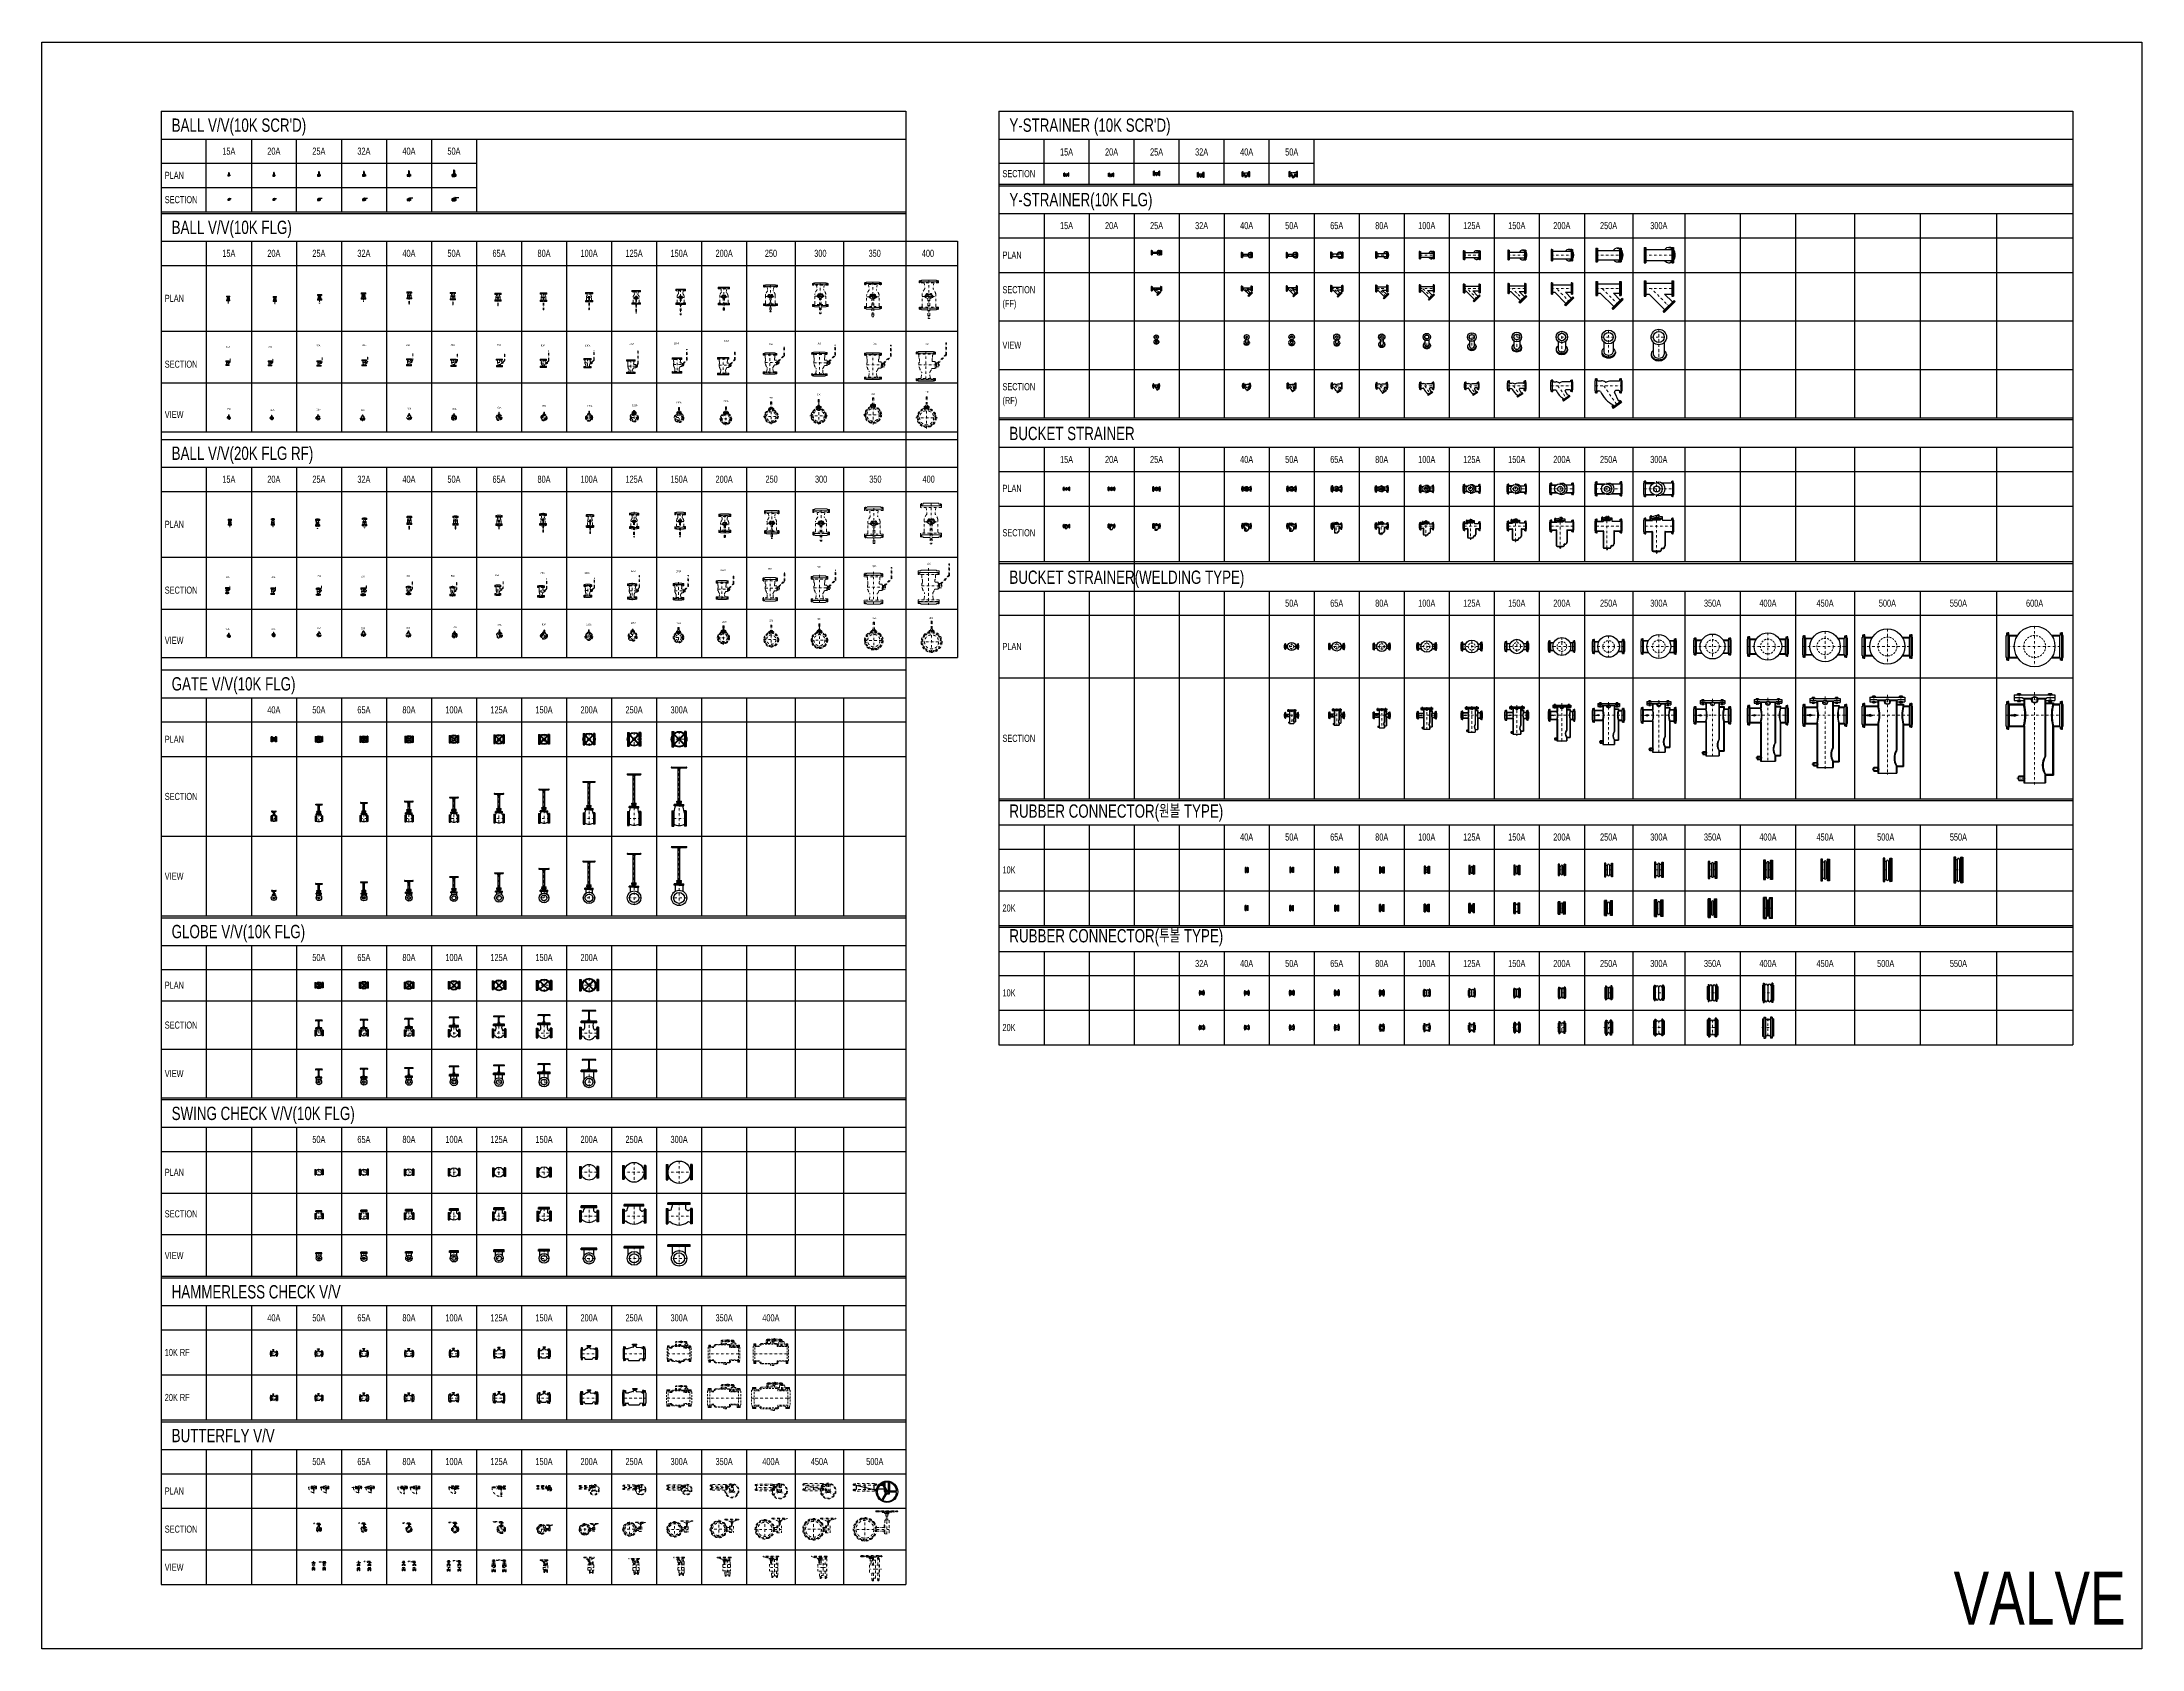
# Model space of a CAD drawing. Extents: x 0 to 60630, y 0 to 46389.
import ezdxf
from ezdxf.enums import TextEntityAlignment as Align

# ---------------------------------------------------------------- set-up
doc = ezdxf.new("R2010")
doc.units = 0
doc.header["$LTSCALE"] = 30
doc.header["$MEASUREMENT"] = 0
doc.linetypes.add('DGN Style 2', pattern=[3, 1.8, -1.2])
doc.linetypes.add('DGN Style 4', pattern=[4.8, 2.4, -1.2, 0, -1.2])
for name, color, linetype, lineweight in [('L(c)', 1, 'DGN Style 4', 5), ('L(hid)', 2, 'DGN Style 2', 5), ('L(line)', 7, 'Continuous', 5), ('L(txt)', 2, 'Continuous', 13)]:
    doc.layers.add(name, color=color, linetype=linetype, lineweight=lineweight)
doc.styles.add('Style-ENGINEERING', font='ENGINEERING.shx')
doc.styles.add('Style-hangul01', font='hangul01.shx', dxfattribs={"bigfont": 'hangul01big.shx'})

msp = doc.modelspace()

# ---------------------------------------------------------------- texts
at = {"layer": 'L(line)', "style": 'Style-ENGINEERING', "width": 0.75}
for s, p in [('15A', (5373, 37591)), ('20A', (6590, 37589)), ('25A', (7979, 37627)), ('32A', (9304, 37639)), ('40A', (10561, 37637)), ('50A', (11857, 37644)), ('65A', (13193, 37647)), ('80A', (14460, 37632)), ('100A', (15758, 37624)), ('125A', (17023, 37678)), ('150A', (18316, 37691)), ('200A', (19761, 37764)), ('250', (21041, 37667)), ('300', (22443, 37689)), ('350', (24050, 37679)), ('400', (25551, 37665)), ('15A', (5395, 35798)), ('20A', (6653, 35763)), ('25A', (7985, 35782)), ('32A', (9266, 35764)), ('40A', (10597, 35806)), ('50A', (11905, 35796)), ('65A', (13202, 35841)), ('80A', (14502, 35884)), ('100A', (15815, 35885)), ('125A', (17116, 35902)), ('150A', (18386, 35980)), ('200A', (19742, 36020)), ('250', (21046, 36115)), ('300', (22425, 36213)), ('350', (23997, 36221)), ('400', (25553, 36287)), ('15A', (5354, 30938)), ('20A', (6678, 30940)), ('25A', (8001, 30978)), ('32A', (9268, 30962)), ('40A', (10573, 30976)), ('50A', (11865, 30974)), ('65A', (13135, 30999)), ('80A', (14454, 31064)), ('100A', (15740, 31060)), ('125A', (17074, 31115)), ('150A', (18378, 31110)), ('200A', (19665, 31145)), ('250', (21013, 31178)), ('300', (22433, 31236)), ('350', (24033, 31255)), ('400', (25608, 31329)), ('250', (21054, 29686)), ('300', (22433, 29738)), ('350', (24033, 29757)), ('400', (25672, 29761)), ('15A', (5354, 29440)), ('20A', (6678, 29442)), ('25A', (8001, 29480)), ('32A', (9268, 29464)), ('40A', (10573, 29478)), ('50A', (11916, 29507)), ('65A', (13208, 29562)), ('80A', (14489, 29578)), ('100A', (15789, 29569)), ('125A', (17074, 29617)), ('150A', (18378, 29612)), ('200A', (19700, 29653))]:
    msp.add_text(s, height=51.2, dxfattribs=at).set_placement(p, align=Align.MIDDLE_CENTER)
at = {"layer": 'L(txt)', "width": 0.75}
for s, height, style, p in [("BALL V/V(10K SCR'D)", 384, 'Style-ENGINEERING', (3744, 43989)), ("Y-STRAINER (10K SCR'D)", 384, 'Style-ENGINEERING', (27930, 43989)), ('PLAN', 204.8, 'Style-ENGINEERING', (3544, 42539)), ('SECTION', 204.8, 'Style-ENGINEERING', (27730, 42589)), ('SECTION', 204.8, 'Style-ENGINEERING', (3544, 41839)), ('Y-STRAINER(10K FLG)', 384, 'Style-ENGINEERING', (27930, 41839)), ('BALL V/V(10K FLG)', 384, 'Style-ENGINEERING', (3744, 41039)), ('PLAN', 204.8, 'Style-ENGINEERING', (27730, 40239)), ('PLAN', 204.8, 'Style-ENGINEERING', (3544, 38989)), ('SECTION', 204.8, 'Style-ENGINEERING', (27730, 39239)), ('(FF)', 204.8, 'Style-ENGINEERING', (27730, 38839)), ('VIEW', 204.8, 'Style-ENGINEERING', (27730, 37639)), ('SECTION', 204.8, 'Style-ENGINEERING', (3544, 37089)), ('SECTION', 204.8, 'Style-ENGINEERING', (27730, 36439)), ('(RF)', 204.8, 'Style-ENGINEERING', (27730, 36039)), ('VIEW', 204.8, 'Style-ENGINEERING', (3544, 35639)), ('BUCKET STRAINER', 384, 'Style-ENGINEERING', (27930, 35089)), ('BALL V/V(20K FLG RF)', 384, 'Style-ENGINEERING', (3744, 34517)), ('PLAN', 204.8, 'Style-ENGINEERING', (27730, 33505)), ('PLAN', 204.8, 'Style-ENGINEERING', (3544, 32467)), ('SECTION', 204.8, 'Style-ENGINEERING', (27730, 32223)), ('BUCKET STRAINER(WELDING TYPE)', 384, 'Style-ENGINEERING', (27930, 30939)), ('SECTION', 204.8, 'Style-ENGINEERING', (3544, 30567)), ('VIEW', 204.8, 'Style-ENGINEERING', (3544, 29117)), ('PLAN', 204.8, 'Style-ENGINEERING', (27730, 28939)), ('GATE V/V(10K FLG)', 384, 'Style-ENGINEERING', (3744, 27861)), ('PLAN', 204.8, 'Style-ENGINEERING', (3544, 26261)), ('SECTION', 204.8, 'Style-ENGINEERING', (27730, 26289)), ('SECTION', 204.8, 'Style-ENGINEERING', (3544, 24611)), ('RUBBER CONNECTOR(원볼 TYPE)', 384, 'Style-hangul01', (27930, 24189)), ('10K', 204.8, 'Style-ENGINEERING', (27730, 22489)), ('VIEW', 204.8, 'Style-ENGINEERING', (3544, 22311)), ('20K', 204.8, 'Style-ENGINEERING', (27730, 21389)), ('GLOBE V/V(10K FLG)', 384, 'Style-ENGINEERING', (3744, 20711)), ('RUBBER CONNECTOR(투볼 TYPE)', 384, 'Style-hangul01', (27930, 20589)), ('PLAN', 204.8, 'Style-ENGINEERING', (3544, 19161)), ('10K', 204.8, 'Style-ENGINEERING', (27730, 18939)), ('SECTION', 204.8, 'Style-ENGINEERING', (3544, 18011)), ('20K', 204.8, 'Style-ENGINEERING', (27730, 17939)), ('VIEW', 204.8, 'Style-ENGINEERING', (3544, 16611)), ('SWING CHECK V/V(10K FLG)', 384, 'Style-ENGINEERING', (3744, 15461)), ('PLAN', 204.8, 'Style-ENGINEERING', (3544, 13761)), ('SECTION', 204.8, 'Style-ENGINEERING', (3544, 12561)), ('VIEW', 204.8, 'Style-ENGINEERING', (3544, 11361)), ('HAMMERLESS CHECK V/V', 384, 'Style-ENGINEERING', (3744, 10311)), ('10K RF', 204.8, 'Style-ENGINEERING', (3544, 8561)), ('20K RF', 204.8, 'Style-ENGINEERING', (3544, 7261)), ('BUTTERFLY V/V', 384, 'Style-ENGINEERING', (3744, 6161)), ('PLAN', 204.8, 'Style-ENGINEERING', (3544, 4561)), ('SECTION', 204.8, 'Style-ENGINEERING', (3544, 3461)), ('VIEW', 204.8, 'Style-ENGINEERING', (3544, 2361))]:
    msp.add_text(s, height=height, dxfattribs=dict(at, style=style)).set_placement(p, align=Align.MIDDLE_LEFT)
at = {"layer": 'L(txt)', "style": 'Style-ENGINEERING', "width": 0.75}
for s, p in [('15A', (5394, 43239)), ('20A', (6694, 43239)), ('25A', (7994, 43239)), ('32A', (9294, 43239)), ('40A', (10594, 43239)), ('50A', (11894, 43239)), ('15A', (29580, 43215)), ('20A', (30880, 43215)), ('25A', (32180, 43215)), ('32A', (33480, 43215)), ('40A', (34780, 43215)), ('50A', (36080, 43215)), ('15A', (29580, 41089)), ('20A', (30880, 41089)), ('25A', (32180, 41089)), ('32A', (33480, 41089)), ('40A', (34780, 41089)), ('50A', (36080, 41089)), ('65A', (37380, 41089)), ('80A', (38680, 41089)), ('100A', (39980, 41089)), ('125A', (41280, 41089)), ('150A', (42580, 41089)), ('200A', (43880, 41089)), ('250A', (45230, 41089)), ('300A', (46680, 41089)), ('15A', (5394, 40289)), ('20A', (6694, 40289)), ('25A', (7994, 40289)), ('32A', (9294, 40289)), ('40A', (10594, 40289)), ('50A', (11894, 40289)), ('65A', (13194, 40289)), ('80A', (14494, 40289)), ('100A', (15794, 40289)), ('125A', (17094, 40289)), ('150A', (18394, 40289)), ('200A', (19694, 40289)), ('250', (21046, 40289)), ('300', (22473, 40289)), ('350', (24041, 40289)), ('400', (25579, 40289)), ('15A', (29580, 34339)), ('20A', (30880, 34339)), ('25A', (32180, 34339)), ('40A', (34780, 34339)), ('50A', (36080, 34339)), ('65A', (37380, 34339)), ('80A', (38680, 34339)), ('100A', (39980, 34339)), ('125A', (41280, 34339)), ('150A', (42580, 34339)), ('200A', (43880, 34339)), ('250A', (45230, 34339)), ('300A', (46680, 34339)), ('15A', (5394, 33767)), ('20A', (6694, 33767)), ('25A', (7994, 33767)), ('32A', (9294, 33767)), ('40A', (10594, 33767)), ('50A', (11894, 33767)), ('65A', (13194, 33767)), ('80A', (14494, 33767)), ('100A', (15794, 33767)), ('125A', (17094, 33767)), ('150A', (18394, 33767)), ('200A', (19694, 33767)), ('250', (21066, 33770)), ('300', (22494, 33770)), ('350', (24061, 33770)), ('400', (25599, 33770)), ('50A', (36080, 30189)), ('65A', (37380, 30189)), ('80A', (38680, 30189)), ('100A', (39980, 30189)), ('125A', (41280, 30189)), ('150A', (42580, 30189)), ('200A', (43880, 30189)), ('250A', (45230, 30189)), ('300A', (46680, 30189)), ('350A', (48230, 30189)), ('400A', (49830, 30189)), ('450A', (51480, 30189)), ('500A', (53280, 30189)), ('550A', (55330, 30189)), ('600A', (57530, 30189)), ('40A', (6694, 27111)), ('50A', (7994, 27111)), ('65A', (9294, 27111)), ('80A', (10594, 27111)), ('100A', (11894, 27111)), ('125A', (13194, 27111)), ('150A', (14494, 27111)), ('200A', (15794, 27111)), ('250A', (17094, 27111)), ('300A', (18394, 27111)), ('40A', (34780, 23439)), ('50A', (36080, 23439)), ('65A', (37380, 23439)), ('80A', (38680, 23439)), ('100A', (39980, 23439)), ('125A', (41280, 23439)), ('150A', (42580, 23439)), ('200A', (43880, 23439)), ('250A', (45230, 23439)), ('300A', (46680, 23439)), ('350A', (48230, 23439)), ('400A', (49830, 23439)), ('450A', (51480, 23439)), ('500A', (53230, 23439)), ('550A', (55330, 23439)), ('50A', (7994, 19961)), ('65A', (9294, 19961)), ('80A', (10594, 19961)), ('100A', (11894, 19961)), ('125A', (13194, 19961)), ('150A', (14494, 19961)), ('200A', (15794, 19961)), ('32A', (33480, 19789)), ('40A', (34780, 19789)), ('50A', (36080, 19789)), ('65A', (37380, 19789)), ('80A', (38680, 19789)), ('100A', (39980, 19789)), ('125A', (41280, 19789)), ('150A', (42580, 19789)), ('200A', (43880, 19789)), ('250A', (45230, 19789)), ('300A', (46680, 19789)), ('350A', (48230, 19789)), ('400A', (49830, 19789)), ('450A', (51480, 19789)), ('500A', (53230, 19789)), ('550A', (55330, 19789)), ('50A', (7994, 14711)), ('65A', (9294, 14711)), ('80A', (10594, 14711)), ('100A', (11894, 14711)), ('125A', (13194, 14711)), ('150A', (14494, 14711)), ('200A', (15794, 14711)), ('250A', (17094, 14711)), ('300A', (18394, 14711)), ('40A', (6694, 9561)), ('50A', (7994, 9561)), ('65A', (9294, 9561)), ('80A', (10594, 9561)), ('100A', (11894, 9561)), ('125A', (13194, 9561)), ('150A', (14494, 9561)), ('200A', (15794, 9561)), ('250A', (17094, 9561)), ('300A', (18394, 9561)), ('350A', (19694, 9561)), ('400A', (21044, 9561)), ('50A', (7994, 5411)), ('65A', (9294, 5411)), ('80A', (10594, 5411)), ('100A', (11894, 5411)), ('125A', (13194, 5411)), ('150A', (14494, 5411)), ('200A', (15794, 5411)), ('250A', (17094, 5411)), ('300A', (18394, 5411)), ('350A', (19694, 5411)), ('400A', (21044, 5411)), ('450A', (22444, 5411)), ('500A', (24044, 5411))]:
    msp.add_text(s, height=204.8, dxfattribs=at).set_placement(p, align=Align.MIDDLE_CENTER)
msp.add_text('VALVE', height=1536, dxfattribs=at).set_placement((60158, 1467), align=Align.MIDDLE_RIGHT)

# ---------------------------------------------------------------- blocks, each defined once
blk = doc.blocks.new('*U0')
for p, q in [((-205, 223), (-181, 223)), ((-205, 223), (-205, 93)), ((-205, 29), (-205, -29)), ((-181, 223), (-181, 134)), ((-181, 100), (-181, -100)), ((-178, 223), (-154, 223)), ((-178, 223), (-178, 138)), ((-178, 106), (-178, -106)), ((-154, 223), (-154, 164)), ((-154, 138), (-154, -138)), ((-27, 16), (-152, 141)), ((-16, 27), (-141, 152)), ((141, 152), (16, 27)), ((152, 141), (27, 16)), ((178, 223), (154, 223)), ((154, 223), (154, 164)), ((154, 138), (154, -138)), ((178, 223), (178, 138)), ((178, 106), (178, -106)), ((205, 223), (181, 223)), ((181, 223), (181, 134)), ((181, 100), (181, -100)), ((205, 223), (205, 93)), ((205, 29), (205, -29)), ((-205, -93), (-205, -222)), ((-205, -222), (-181, -222)), ((-181, -134), (-181, -222)), ((-178, -138), (-178, -222)), ((-178, -222), (-154, -222)), ((-154, -164), (-154, -222)), ((-27, -16), (-152, -141)), ((-16, -27), (-141, -152)), ((141, -152), (16, -27)), ((152, -141), (27, -16)), ((154, -164), (154, -222)), ((178, -222), (154, -222)), ((178, -138), (178, -222)), ((181, -134), (181, -222)), ((205, -222), (181, -222)), ((205, -93), (205, -222))]:
    blk.add_line(p, q)
for radius in [225, 207, 31.3]:
    blk.add_circle((0, 0), radius)
blk = doc.blocks.new('*U1')
for p, q in [((-192, 200), (-168, 200)), ((-192, 200), (-192, 56)), ((-168, 200), (-168, 109)), ((-168, 70), (-168, -70)), ((-165, 200), (-141, 200)), ((-165, 200), (-165, 113)), ((-165, 77), (-165, -77)), ((-141, 200), (-141, 142)), ((-141, 115), (-141, -115)), ((-27, 16), (-134, 123)), ((-16, 27), (-123, 134)), ((123, 134), (16, 27)), ((134, 123), (27, 16)), ((165, 200), (141, 200)), ((141, 200), (141, 142)), ((141, 115), (141, -115)), ((165, 200), (165, 113)), ((165, 77), (165, -77)), ((192, 200), (168, 200)), ((168, 200), (168, 109)), ((168, 70), (168, -70)), ((192, 200), (192, 56)), ((-192, -56), (-192, -200)), ((-192, -200), (-168, -200)), ((-168, -109), (-168, -200)), ((-165, -113), (-165, -200)), ((-165, -200), (-141, -200)), ((-141, -142), (-141, -200)), ((-27, -16), (-134, -123)), ((-16, -27), (-123, -134)), ((123, -134), (16, -27)), ((134, -123), (27, -16)), ((141, -142), (141, -200)), ((165, -200), (141, -200)), ((165, -113), (165, -200)), ((168, -109), (168, -200)), ((192, -200), (168, -200)), ((192, -56), (192, -200))]:
    blk.add_line(p, q)
for radius in [200, 182, 31.3]:
    blk.add_circle((0, 0), radius)
blk = doc.blocks.new('*U2')
for p, q in [((-171, 165), (-149, 165)), ((-171, 165), (-171, 48)), ((-149, 165), (-149, 96)), ((-149, 57), (-149, -57)), ((-146, 165), (-124, 165)), ((-146, 165), (-146, 101)), ((-146, 64), (-146, -64)), ((-124, 165), (-124, 127)), ((-124, 100), (-124, -100)), ((-27, 16), (-118, 107)), ((-16, 27), (-107, 118)), ((107, 118), (16, 27)), ((118, 107), (27, 16)), ((146, 165), (124, 165)), ((124, 165), (124, 127)), ((124, 100), (124, -100)), ((146, 165), (146, 101)), ((146, 64), (146, -64)), ((171, 165), (149, 165)), ((149, 165), (149, 96)), ((149, 57), (149, -57)), ((171, 165), (171, 48)), ((-171, -48), (-171, -165)), ((-171, -165), (-149, -165)), ((-149, -96), (-149, -165)), ((-146, -101), (-146, -165)), ((-146, -165), (-124, -165)), ((-124, -127), (-124, -165)), ((-27, -16), (-118, -107)), ((-16, -27), (-107, -118)), ((107, -118), (16, -27)), ((118, -107), (27, -16)), ((124, -127), (124, -165)), ((146, -165), (124, -165)), ((146, -101), (146, -165)), ((149, -96), (149, -165)), ((171, -165), (149, -165)), ((171, -48), (171, -165))]:
    blk.add_line(p, q)
for radius in [178, 160, 31.3]:
    blk.add_circle((0, 0), radius)
blk = doc.blocks.new('*U3')
for p, q in [((-159, 140), (-137, 140)), ((-159, 140), (-159, -140)), ((-137, 140), (-137, 62)), ((-134, 140), (-112, 140)), ((-134, 140), (-134, 68)), ((-112, 140), (-112, 100)), ((-112, 71), (-112, -71)), ((-27, 16), (-98, 88)), ((-16, 27), (-88, 98)), ((88, 98), (16, 27)), ((98, 88), (27, 16)), ((133, 140), (111, 140)), ((111, 140), (111, 100)), ((111, 71), (111, -71)), ((133, 140), (133, 68)), ((158, 140), (136, 140)), ((136, 140), (136, 62)), ((158, 140), (158, -140)), ((-159, -140), (-137, -140)), ((-137, -62), (-137, -140)), ((-134, -68), (-134, -140)), ((-134, -140), (-112, -140)), ((-112, -100), (-112, -140)), ((-27, -16), (-99, -88)), ((-16, -27), (-88, -98)), ((88, -98), (16, -27)), ((98, -88), (27, -16)), ((111, -100), (111, -140)), ((133, -140), (111, -140)), ((133, -68), (133, -140)), ((136, -62), (136, -140)), ((158, -140), (136, -140))]:
    blk.add_line(p, q)
for radius in [150, 132, 31.3]:
    blk.add_circle((0, 0), radius)
blk = doc.blocks.new('*U4')
for p, q in [((-150, 125), (-150, -125)), ((-150, 125), (-130, 125)), ((-130, 125), (-130, 52)), ((-127, 125), (-107, 125)), ((-127, 125), (-127, 59)), ((-107, 125), (-107, 90)), ((-107, 59), (-107, -59)), ((-27, 16), (-91, 81)), ((-16, 27), (-81, 91)), ((81, 91), (16, 27)), ((91, 81), (27, 16)), ((107, 125), (127, 125)), ((107, 125), (107, 90)), ((107, 59), (107, -59)), ((127, 125), (127, 59)), ((150, 125), (130, 125)), ((130, 125), (130, 52)), ((150, 125), (150, -125)), ((-150, -125), (-130, -125)), ((-130, -52), (-130, -125)), ((-127, -59), (-127, -125)), ((-127, -125), (-107, -125)), ((-107, -90), (-107, -125)), ((-27, -16), (-91, -81)), ((-16, -27), (-81, -91)), ((81, -91), (16, -27)), ((91, -81), (27, -16)), ((107, -90), (107, -125)), ((107, -125), (127, -125)), ((127, -59), (127, -125)), ((130, -52), (130, -125)), ((150, -125), (130, -125))]:
    blk.add_line(p, q)
for radius in [140, 122, 31.3]:
    blk.add_circle((0, 0), radius)
blk = doc.blocks.new('*U5')
for p, q in [((-136, 105), (-118, 105)), ((-136, 105), (-136, -105)), ((-118, 105), (-118, 43)), ((-115, 105), (-97, 105)), ((-115, 105), (-115, 50)), ((-97, 105), (-97, 79)), ((-97, 45), (-97, -46)), ((-27, 16), (-81, 70)), ((-16, 27), (-70, 81)), ((70, 81), (16, 27)), ((81, 70), (27, 16)), ((96, 105), (114, 105)), ((96, 105), (96, 79)), ((96, 46), (96, -46)), ((114, 105), (114, 50)), ((135, 105), (117, 105)), ((117, 105), (117, 43)), ((135, 105), (135, -105)), ((-136, -105), (-118, -105)), ((-118, -43), (-118, -105)), ((-115, -50), (-115, -105)), ((-115, -105), (-97, -105)), ((-97, -79), (-97, -105)), ((-27, -16), (-81, -70)), ((-16, -27), (-70, -81)), ((70, -81), (16, -27)), ((81, -70), (27, -16)), ((96, -79), (96, -105)), ((96, -105), (114, -105)), ((114, -50), (114, -105)), ((117, -43), (117, -105)), ((135, -105), (117, -105))]:
    blk.add_line(p, q)
for radius in [125, 107, 31.3]:
    blk.add_circle((0, 0), radius)
blk = doc.blocks.new('*U6')
for p, q in [((-120, 93), (-102, 93)), ((-120, 93), (-120, -92)), ((-102, 93), (-102, 47)), ((-99, 93), (-81, 93)), ((-99, 93), (-99, 53)), ((-81, 93), (-81, 78)), ((-81, 49), (-81, -49)), ((-27, 16), (-72, 61)), ((-16, 27), (-61, 72)), ((61, 72), (16, 27)), ((72, 61), (27, 16)), ((80, 93), (98, 93)), ((80, 93), (80, 76)), ((80, 49), (80, -49)), ((98, 93), (98, 53)), ((119, 93), (101, 93)), ((101, 93), (101, 47)), ((119, 93), (119, -92)), ((-120, -92), (-102, -92)), ((-102, -47), (-102, -92)), ((-99, -53), (-99, -92)), ((-99, -92), (-81, -92)), ((-81, -78), (-81, -92)), ((-27, -16), (-72, -61)), ((-16, -27), (-61, -72)), ((61, -72), (16, -27)), ((72, -61), (27, -16)), ((80, -78), (80, -92)), ((80, -92), (98, -92)), ((98, -53), (98, -92)), ((101, -47), (101, -92)), ((119, -92), (101, -92))]:
    blk.add_line(p, q)
for radius in [112, 94, 31.3]:
    blk.add_circle((0, 0), radius)
blk = doc.blocks.new('*U7')
for p, q in [((-116, 88), (-116, -87)), ((-116, 88), (-98, 88)), ((-98, 88), (-98, 20)), ((-95, 88), (-77, 88)), ((-95, 88), (-95, 31)), ((-77, 88), (-77, 64)), ((-77, 28), (-77, -28)), ((-22, 12), (-63, 52)), ((-12, 22), (-52, 63)), ((52, 63), (12, 22)), ((63, 52), (22, 12)), ((77, 88), (95, 88)), ((77, 88), (77, 64)), ((77, 28), (77, -28)), ((95, 88), (95, 31)), ((116, 88), (98, 88)), ((98, 88), (98, 20)), ((116, 88), (116, -87)), ((-116, -87), (-98, -87)), ((-98, -20), (-98, -87)), ((-95, -31), (-95, -87)), ((-95, -87), (-77, -87)), ((-77, -64), (-77, -87)), ((-22, -12), (-63, -52)), ((-12, -22), (-52, -63)), ((52, -63), (12, -22)), ((63, -52), (22, -12)), ((77, -64), (77, -87)), ((77, -87), (95, -87)), ((95, -31), (95, -87)), ((98, -20), (98, -87)), ((116, -87), (98, -87))]:
    blk.add_line(p, q)
for radius in [100, 82, 25]:
    blk.add_circle((0, 0), radius)
blk = doc.blocks.new('*U8')
for p, q in [((-108, 78), (-108, -77)), ((-108, 78), (-92, 78)), ((-92, 78), (-92, 39)), ((-89, 78), (-73, 78)), ((-89, 78), (-89, 46)), ((-73, 78), (-73, 68)), ((-73, 37), (-73, -37)), ((-22, 12), (-63, 52)), ((-12, 22), (-52, 63)), ((52, 63), (12, 22)), ((63, 52), (22, 12)), ((73, 78), (89, 78)), ((73, 78), (73, 68)), ((73, 37), (73, -37)), ((89, 78), (89, 46)), ((108, 78), (92, 78)), ((92, 78), (92, 39)), ((108, 78), (108, -77)), ((-108, -77), (-92, -77)), ((-92, -39), (-92, -77)), ((-89, -46), (-89, -77)), ((-89, -77), (-73, -77)), ((-73, -68), (-73, -77)), ((-22, -12), (-63, -52)), ((-12, -22), (-52, -63)), ((52, -63), (12, -22)), ((63, -52), (22, -12)), ((73, -68), (73, -77)), ((73, -77), (89, -77)), ((89, -46), (89, -77)), ((92, -39), (92, -77)), ((108, -77), (92, -77))]:
    blk.add_line(p, q)
for radius in [100, 82, 25]:
    blk.add_circle((0, 0), radius)
blk = doc.blocks.new('*U9')
for p, q in [((-78, -75), (-78, 75)), ((-42, 75), (-78, 75)), ((-60, -75), (-60, 75)), ((-42, 43), (-42, 75)), ((-42, 32), (-38, 27)), ((-42, 7), (-42, 31)), ((-40, 34), (-33, 27)), ((-34, 40), (-27, 33)), ((-32, 42), (-27, 38)), ((-27, 20), (-10, 3)), ((-20, 27), (-3, 10)), ((20, 27), (3, 10)), ((27, 20), (10, 3)), ((32, 42), (27, 38)), ((34, 40), (27, 33)), ((40, 34), (33, 27)), ((42, 32), (38, 27)), ((78, 75), (42, 75)), ((42, 75), (42, 43)), ((42, 31), (42, 7)), ((60, 75), (60, -75)), ((78, 75), (78, -75)), ((-42, -75), (-78, -75)), ((-42, -31), (-42, -6)), ((-38, -27), (-42, -32)), ((-42, -75), (-42, -43)), ((-33, -27), (-40, -34)), ((-27, -33), (-34, -40)), ((-27, -38), (-32, -42)), ((-10, -3), (-27, -20)), ((-3, -10), (-20, -27)), ((3, -10), (20, -27)), ((10, -3), (27, -20)), ((27, -33), (34, -40)), ((27, -38), (32, -42)), ((33, -27), (40, -34)), ((38, -27), (42, -32)), ((42, -6), (42, -31)), ((42, -43), (42, -75)), ((78, -75), (42, -75))]:
    blk.add_line(p, q)
for radius in [34.5, 10.6]:
    blk.add_circle((0, 0), radius)
for centre, radius, start, end in [((-37, 37), 7.5, 45.00054, 225.00054), ((0, 0), 42.5, 150.25764, 209.74266), ((-37, 37), 4, 45.00054, 225.00054), ((-41, 24), 5, 330.25764, 45.00038), ((0, -5), 60, 54.96544, 125.03448), ((0, 0), 42.5, 129.59971, 140.40087), ((-24, 41), 5, 225.00038, 299.7426), ((0, 0), 42.5, 60.25759, 119.7426), ((24, 41), 5, 240.25759, 315.00076), ((0, 0), 42.5, 39.59961, 50.40063), ((37, 37), 7.5, 315, 135.00108), ((37, 37), 4, 315, 135.00108), ((41, 24), 5, 135, 209.74266), ((0, 0), 42.5, 330.25752, 29.74266), ((-37, -37), 7.5, 135.00108, 315), ((-37, -37), 4, 135.00108, 315), ((-41, -24), 5, 315, 29.74266), ((0, 5), 60, 234.96559, 305.03458), ((0, 0), 42.5, 219.59961, 230.40077), ((-24, -41), 5, 60.25764, 135.00038), ((0, 0), 42.5, 240.25764, 299.74248), ((24, -41), 5, 45, 119.74248), ((0, 0), 42.5, 309.59933, 320.40048), ((37, -37), 7.5, 225.00054, 45.00054), ((37, -37), 4, 225.00054, 45.00054), ((41, -24), 5, 150.25752, 225)]:
    blk.add_arc(centre, radius, start, end)
blk = doc.blocks.new('*U10')
for p, q in [((-78, -142), (-78, 8)), ((-42, 8), (-78, 8)), ((-61, 143), (61, 143)), ((-61, 129), (61, 129)), ((-60, -142), (-60, 8)), ((-48, 20), (-48, 8)), ((48, 20), (-48, 20)), ((-44, 129), (-12, 99)), ((-42, -142), (-42, 8)), ((-30, 24), (-30, 20)), ((-30, 24), (-28, 24)), ((-28, 129), (-12, 114)), ((-24, 71), (24, 71)), ((-24, 71), (-24, 48)), ((-24, 48), (24, 48)), ((-15, 48), (-15, 37)), ((-12, 114), (-6, 114)), ((-12, 99), (-12, 93)), ((-12, 93), (12, 93)), ((-12, 71), (-12, 48)), ((-8, 129), (-8, 143)), ((-8, 93), (-8, 71)), ((-6, 129), (-6, 99)), ((6, 129), (6, 99)), ((6, 114), (12, 114)), ((7, 93), (7, 71)), ((8, 129), (8, 143)), ((28, 129), (12, 114)), ((44, 129), (12, 99)), ((12, 99), (12, 93)), ((12, 71), (12, 48)), ((15, 48), (15, 37)), ((24, 71), (24, 48)), ((28, 24), (30, 24)), ((30, 24), (30, 20)), ((78, 8), (42, 8)), ((42, 8), (42, -142)), ((48, 20), (48, 8)), ((60, 8), (60, -142)), ((78, 8), (78, -142)), ((-42, -142), (-78, -142)), ((78, -142), (42, -142))]:
    blk.add_line(p, q)
for centre, radius, start, end in [((-61, 136), 6.94, 90, 270), ((-28, 37), 13.1, 270, 0), ((28, 37), 13.1, 180, 270), ((61, 136), 6.94, 270, 90), ((1, -52), 91.5, 242.28581, 296.96114)]:
    blk.add_arc(centre, radius, start, end)
for centre, major_axis, ratio, start_param, end_param in [((-43, 136), (0, -6.94), 0.648659, 3.141593, 6.283185), ((-42, 9), (17.2, -0.5), 0.571287, 4.712389, 6.283185), ((42, 9), (17.2, 0.5), 0.571287, 3.141593, 4.712389), ((43, 136), (0, 6.94), 0.648649, 3.141593, 6.283185)]:
    blk.add_ellipse(centre, major_axis=major_axis, ratio=ratio, start_param=start_param, end_param=end_param)
blk = doc.blocks.new('*U11')
for p, q in [((-92, 252), (92, 252)), ((-92, 234), (92, 234)), ((-55, 52), (55, 52)), ((-55, 37), (-55, 52)), ((-55, 37), (55, 37)), ((-55, 22), (55, 22)), ((-55, 7), (-55, 22)), ((-55, 7), (55, 7)), ((-25, 228), (25, 228)), ((-25, 204), (-25, 228)), ((-25, 204), (25, 204)), ((-25, -13), (-25, 7)), ((-20, 228), (-20, 234)), ((-20, 52), (-20, 204)), ((-20, 22), (-20, 37)), ((20, 228), (20, 234)), ((20, 52), (20, 204)), ((20, 22), (20, 37)), ((25, 204), (25, 228)), ((25, -28), (25, 7)), ((55, 37), (55, 52)), ((55, 7), (55, 22)), ((-108, -85), (-108, -240)), ((-108, -85), (-92, -85)), ((-108, -240), (-92, -240)), ((-92, -85), (-92, -240)), ((-89, -85), (-73, -85)), ((-89, -85), (-89, -240)), ((-89, -240), (-73, -240)), ((-80, -58), (-80, -28)), ((2, -28), (-80, -28)), ((80, -43), (-80, -43)), ((0, -58), (-80, -58)), ((-73, -92), (-48, -58)), ((-73, -85), (-73, -240)), ((-25, -28), (-25, -6)), ((-3, -28), (80, -28)), ((-3, -58), (80, -58)), ((73, -92), (48, -58)), ((73, -85), (89, -85)), ((73, -85), (73, -240)), ((73, -240), (89, -240)), ((80, -58), (80, -28)), ((89, -85), (89, -240)), ((108, -85), (92, -85)), ((92, -85), (92, -240)), ((108, -240), (92, -240)), ((108, -85), (108, -240))]:
    blk.add_line(p, q)
for centre, radius, start, end in [((-93, 244), 9, 90, 270), ((92, 243), 9, 270, 90), ((0, -88), 165, 243.68639, 268.44104), ((0, -88), 165, 268.86737, 296.31531)]:
    blk.add_arc(centre, radius, start, end)
blk = doc.blocks.new('*U12')
for p, q in [((-92, 275), (92, 275)), ((-92, 257), (92, 257)), ((-55, 35), (55, 35)), ((-55, 20), (-55, 35)), ((-55, 20), (55, 20)), ((-55, 5), (55, 5)), ((-55, -10), (-55, 5)), ((-25, 250), (25, 250)), ((-25, 227), (-25, 250)), ((-25, 227), (25, 227)), ((-20, 250), (-20, 257)), ((-20, 35), (-20, 227)), ((-20, 5), (-20, 20)), ((20, 250), (20, 257)), ((20, 35), (20, 227)), ((20, 5), (20, 20)), ((25, 227), (25, 250)), ((55, 20), (55, 35)), ((55, -10), (55, 5)), ((-116, -98), (-116, -273)), ((-116, -98), (-98, -98)), ((-116, -273), (-98, -273)), ((-98, -98), (-98, -273)), ((-95, -98), (-95, -273)), ((-95, -98), (-77, -98)), ((-95, -273), (-77, -273)), ((-80, -75), (-80, -45)), ((2, -45), (-80, -45)), ((80, -60), (-80, -60)), ((0, -75), (-80, -75)), ((-77, -120), (-48, -75)), ((-77, -98), (-77, -273)), ((-55, -10), (55, -10)), ((-25, -31), (-25, -10)), ((-25, -45), (-25, -23)), ((-3, -45), (80, -45)), ((-3, -75), (80, -75)), ((25, -45), (25, -10)), ((77, -120), (48, -75)), ((77, -98), (95, -98)), ((77, -98), (77, -273)), ((77, -273), (95, -273)), ((80, -75), (80, -45)), ((95, -98), (95, -273)), ((98, -98), (98, -273)), ((116, -98), (98, -98)), ((116, -273), (98, -273)), ((116, -98), (116, -273))]:
    blk.add_line(p, q)
for centre, radius, start, end in [((-93, 266), 9, 90, 270), ((92, 266), 9, 270, 90), ((0, -110), 165, 242.12304, 268.44104), ((0, -110), 165, 268.86737, 297.87869)]:
    blk.add_arc(centre, radius, start, end)
blk = doc.blocks.new('*U13')
for p, q in [((-116, 297), (116, 297)), ((-116, 276), (116, 276)), ((-65, 53), (65, 53)), ((-65, 35), (-65, 53)), ((-65, 35), (65, 35)), ((-65, 17), (65, 17)), ((-65, -1), (-65, 17)), ((-30, 268), (30, 268)), ((-30, 240), (-30, 268)), ((-30, 240), (30, 240)), ((-24, 268), (-24, 276)), ((-24, 53), (-24, 240)), ((-24, 17), (-24, 35)), ((24, 268), (24, 276)), ((24, 53), (24, 240)), ((24, 17), (24, 35)), ((30, 240), (30, 268)), ((65, 35), (65, 53)), ((65, -1), (65, 17)), ((-123, -110), (-105, -110)), ((-123, -110), (-123, -295)), ((-123, -295), (-105, -295)), ((-105, -110), (-105, -295)), ((-102, -110), (-84, -110)), ((-102, -110), (-102, -295)), ((-102, -295), (-84, -295)), ((-95, -78), (-95, -42)), ((2, -42), (-95, -42)), ((95, -60), (-95, -60)), ((0, -78), (-95, -78)), ((-84, -130), (-64, -78)), ((-84, -110), (-84, -295)), ((-65, -1), (65, -1)), ((-30, -25), (-30, -1)), ((-30, -42), (-30, -16)), ((-4, -42), (95, -42)), ((-4, -78), (95, -78)), ((30, -42), (30, -1)), ((84, -130), (64, -78)), ((83, -110), (101, -110)), ((83, -110), (83, -295)), ((83, -295), (101, -295)), ((95, -78), (95, -42)), ((95, -74), (95, -74)), ((101, -110), (101, -295)), ((122, -110), (104, -110)), ((104, -110), (104, -295)), ((122, -295), (104, -295)), ((122, -110), (122, -295))]:
    blk.add_line(p, q)
for centre, radius, start, end in [((-116, 287), 10.7, 90, 270), ((116, 287), 10.7, 270, 90), ((1, -97), 200, 245.02414, 269.69916), ((-1, -97), 200, 270.30084, 294.96955)]:
    blk.add_arc(centre, radius, start, end)
blk = doc.blocks.new('*U14')
for p, q in [((-116, 360), (116, 360)), ((-116, 339), (116, 339)), ((-65, 18), (65, 18)), ((-65, 0), (-65, 18)), ((-30, 331), (30, 331)), ((-30, 303), (-30, 331)), ((-30, 303), (30, 303)), ((-24, 331), (-24, 339)), ((-24, 18), (-24, 303)), ((24, 331), (24, 339)), ((24, 18), (24, 303)), ((30, 303), (30, 331)), ((65, 0), (65, 18)), ((-136, -150), (-118, -150)), ((-136, -150), (-136, -360)), ((-136, -360), (-118, -360)), ((-118, -150), (-118, -360)), ((-115, -150), (-97, -150)), ((-115, -150), (-115, -360)), ((-115, -360), (-97, -360)), ((-97, -176), (-61, -113)), ((-97, -150), (-97, -360)), ((-95, -113), (-95, -77)), ((2, -77), (-95, -77)), ((95, -95), (-95, -95)), ((0, -113), (-95, -113)), ((-65, 0), (65, 0)), ((-65, -18), (65, -18)), ((-65, -36), (-65, -18)), ((-65, -36), (65, -36)), ((-30, -60), (-30, -36)), ((-30, -77), (-30, -51)), ((-24, -18), (-24, 0)), ((-4, -77), (95, -77)), ((-4, -113), (95, -113)), ((24, -18), (24, 0)), ((30, -77), (30, -36)), ((97, -176), (61, -113)), ((65, -36), (65, -18)), ((95, -113), (95, -77)), ((95, -109), (95, -109)), ((96, -150), (114, -150)), ((96, -150), (96, -360)), ((96, -360), (114, -360)), ((114, -150), (114, -360)), ((135, -150), (117, -150)), ((117, -150), (117, -360)), ((135, -360), (117, -360)), ((135, -150), (135, -360))]:
    blk.add_line(p, q)
for centre, radius, start, end in [((-116, 349), 10.7, 90, 270), ((116, 349), 10.7, 270, 90), ((1, -150), 210, 242.09236, 269.69916), ((-1, -150), 210, 270.30084, 297.90764)]:
    blk.add_arc(centre, radius, start, end)
blk = doc.blocks.new('*U15')
for p, q in [((-130, 425), (130, 425)), ((-129, 404), (129, 404)), ((-30, 396), (30, 396)), ((-30, 368), (-30, 396)), ((-30, 368), (30, 368)), ((-24, 396), (-24, 404)), ((-24, -7), (-24, 368)), ((24, 396), (24, 404)), ((24, -7), (24, 368)), ((30, 368), (30, 396)), ((-150, -175), (-150, -425)), ((-150, -175), (-130, -175)), ((-150, -425), (-130, -425)), ((-130, -175), (-130, -425)), ((-127, -175), (-107, -175)), ((-127, -175), (-127, -425)), ((-127, -425), (-107, -425)), ((-107, -203), (-69, -138)), ((-107, -175), (-107, -425)), ((-104, -138), (-104, -102)), ((2, -102), (-104, -102)), ((104, -120), (-104, -120)), ((0, -138), (-104, -138)), ((-65, -7), (65, -7)), ((-65, -25), (-65, -7)), ((-65, -25), (65, -25)), ((-65, -43), (65, -43)), ((-65, -60), (-65, -43)), ((-65, -60), (65, -60)), ((-30, -85), (-30, -60)), ((-30, -102), (-30, -76)), ((-24, -43), (-24, -25)), ((-4, -102), (104, -102)), ((-4, -138), (104, -138)), ((24, -43), (24, -25)), ((30, -102), (30, -60)), ((65, -25), (65, -7)), ((65, -60), (65, -43)), ((107, -203), (69, -138)), ((104, -138), (104, -102)), ((107, -175), (127, -175)), ((107, -175), (107, -425)), ((107, -425), (127, -425)), ((127, -175), (127, -425)), ((130, -175), (130, -425)), ((150, -175), (130, -175)), ((150, -425), (130, -425)), ((150, -175), (150, -425))]:
    blk.add_line(p, q)
for centre, radius, start, end in [((-129, 415), 10.7, 90, 270), ((129, 415), 10.7, 270, 90), ((1, -194), 231, 242.10879, 269.69916), ((-1, -194), 231, 270.30084, 297.89121)]:
    blk.add_arc(centre, radius, start, end)
blk = doc.blocks.new('*U16')
for p, q in [((-139, 474), (139, 474)), ((-138, 495), (138, 495)), ((-30, 466), (30, 466)), ((-30, 438), (-30, 466)), ((-30, 438), (30, 438)), ((-24, 466), (-24, 474)), ((-24, -37), (-24, 438)), ((24, 466), (24, 474)), ((24, -37), (24, 438)), ((30, 438), (30, 466)), ((-159, -215), (-137, -215)), ((-159, -215), (-159, -495)), ((-159, -495), (-137, -495)), ((-137, -215), (-137, -495)), ((-134, -215), (-112, -215)), ((-134, -215), (-134, -495)), ((-134, -495), (-112, -495)), ((-112, -251), (-82, -168)), ((-112, -215), (-112, -495)), ((-109, -168), (-109, -132)), ((2, -132), (-109, -132)), ((109, -150), (-109, -150)), ((0, -168), (-109, -168)), ((-65, -37), (65, -37)), ((-65, -55), (-65, -37)), ((-65, -55), (65, -55)), ((-65, -73), (65, -73)), ((-65, -91), (-65, -73)), ((-65, -91), (65, -91)), ((-30, -115), (-30, -91)), ((-30, -132), (-30, -106)), ((-24, -73), (-24, -55)), ((-4, -132), (109, -132)), ((-4, -168), (109, -168)), ((24, -73), (24, -55)), ((30, -132), (30, -91)), ((65, -55), (65, -37)), ((65, -91), (65, -73)), ((111, -251), (82, -168)), ((109, -168), (109, -132)), ((133, -215), (111, -215)), ((111, -215), (111, -495)), ((133, -495), (111, -495)), ((133, -215), (133, -495)), ((136, -215), (136, -495)), ((158, -215), (136, -215)), ((158, -495), (136, -495)), ((158, -215), (158, -495))]:
    blk.add_line(p, q)
for centre, radius, start, end in [((-139, 484), 10.7, 90, 270), ((139, 484), 10.7, 270, 90), ((1, -250), 241, 242.12395, 269.69916), ((-1, -250), 241, 270.30084, 297.87605)]:
    blk.add_arc(centre, radius, start, end)
blk = doc.blocks.new('*U17')
for p, q in [((-168, 615), (168, 615)), ((-167, 594), (167, 594)), ((-30, 586), (30, 586)), ((-30, 558), (-30, 586)), ((-30, 558), (30, 558)), ((-24, 586), (-24, 594)), ((-24, -72), (-24, 558)), ((24, 586), (24, 594)), ((24, -72), (24, 558)), ((30, 558), (30, 586)), ((-171, -285), (-149, -285)), ((-171, -285), (-171, -615)), ((-149, -285), (-149, -615)), ((-146, -285), (-124, -285)), ((-146, -285), (-146, -615)), ((-124, -330), (-92, -203)), ((-124, -285), (-124, -615)), ((-123, -203), (-123, -167)), ((2, -167), (-123, -167)), ((123, -185), (-123, -185)), ((0, -203), (-123, -203)), ((-65, -72), (65, -72)), ((-65, -90), (-65, -72)), ((-65, -90), (65, -90)), ((-65, -108), (65, -108)), ((-65, -126), (-65, -108)), ((-65, -126), (65, -126)), ((-30, -150), (-30, -126)), ((-30, -167), (-30, -141)), ((-24, -108), (-24, -90)), ((-4, -167), (123, -167)), ((-4, -203), (123, -203)), ((24, -108), (24, -90)), ((30, -167), (30, -126)), ((65, -90), (65, -72)), ((65, -126), (65, -108)), ((124, -330), (92, -203)), ((123, -203), (123, -167)), ((146, -285), (124, -285)), ((124, -285), (124, -615)), ((146, -285), (146, -615)), ((149, -285), (149, -615)), ((171, -285), (149, -285)), ((171, -285), (171, -615)), ((-171, -615), (-149, -615)), ((-146, -615), (-124, -615)), ((146, -615), (124, -615)), ((171, -615), (149, -615))]:
    blk.add_line(p, q)
for centre, radius, start, end in [((-167, 604), 10.7, 90, 270), ((167, 604), 10.7, 270, 90), ((1, -345), 268, 242.22493, 269.69916), ((-1, -345), 268, 270.30084, 297.77508)]:
    blk.add_arc(centre, radius, start, end)
blk = doc.blocks.new('*U18')
for p, q in [((-191, 742), (189, 742)), ((-190, 721), (190, 721)), ((-30, 713), (30, 713)), ((-30, 685), (-30, 713)), ((-30, 685), (30, 685)), ((-24, 713), (-24, 721)), ((-24, -105), (-24, 685)), ((24, 713), (24, 721)), ((24, -105), (24, 685)), ((30, 685), (30, 713)), ((-192, -343), (-168, -343)), ((-192, -343), (-192, -743)), ((-168, -343), (-168, -743)), ((-165, -343), (-141, -343)), ((-165, -343), (-165, -743)), ((-141, -389), (-105, -235)), ((-141, -343), (-141, -743)), ((-140, -235), (-140, -200)), ((2, -200), (-140, -200)), ((140, -218), (-140, -218)), ((0, -235), (-140, -235)), ((-65, -105), (65, -105)), ((-65, -123), (-65, -105)), ((-65, -123), (65, -123)), ((-65, -140), (65, -140)), ((-65, -158), (-65, -140)), ((-65, -158), (65, -158)), ((-30, -183), (-30, -158)), ((-30, -200), (-30, -174)), ((-24, -140), (-24, -123)), ((-4, -200), (140, -200)), ((-4, -235), (140, -235)), ((24, -140), (24, -123)), ((30, -200), (30, -158)), ((65, -123), (65, -105)), ((65, -158), (65, -140)), ((141, -389), (105, -235)), ((140, -235), (140, -200)), ((165, -343), (141, -343)), ((141, -343), (141, -743)), ((165, -343), (165, -743)), ((168, -343), (168, -743)), ((192, -343), (168, -343)), ((192, -343), (192, -743)), ((-192, -743), (-168, -743)), ((-165, -743), (-141, -743)), ((165, -743), (141, -743)), ((192, -743), (168, -743))]:
    blk.add_line(p, q)
for centre, radius, start, end in [((-190, 732), 10.7, 90, 270), ((190, 732), 10.7, 270, 90), ((1, -437), 302, 241.89576, 269.69916), ((-1, -437), 302, 270.30084, 298.10424)]:
    blk.add_arc(centre, radius, start, end)
blk = doc.blocks.new('*U19')
for p, q in [((-214, 830), (214, 830)), ((-213, 851), (213, 851)), ((-30, 822), (30, 822)), ((-30, 794), (-30, 822)), ((-30, 794), (30, 794)), ((-24, 822), (-24, 830)), ((-24, -131), (-24, 794)), ((24, 822), (24, 830)), ((24, -131), (24, 794)), ((30, 794), (30, 822)), ((-205, -406), (-181, -406)), ((-205, -406), (-205, -851)), ((-181, -406), (-181, -851)), ((-178, -406), (-154, -406)), ((-178, -406), (-178, -851)), ((-154, -471), (-105, -262)), ((-154, -406), (-154, -851)), ((-140, -262), (-140, -226)), ((2, -226), (-140, -226)), ((140, -244), (-140, -244)), ((0, -262), (-140, -262)), ((-65, -131), (65, -131)), ((-65, -149), (-65, -131)), ((-65, -149), (65, -149)), ((-65, -167), (65, -167)), ((-65, -184), (-65, -167)), ((-65, -184), (65, -184)), ((-30, -209), (-30, -184)), ((-30, -226), (-30, -200)), ((-24, -167), (-24, -149)), ((-4, -226), (140, -226)), ((-4, -262), (140, -262)), ((24, -167), (24, -149)), ((30, -226), (30, -184)), ((65, -149), (65, -131)), ((65, -184), (65, -167)), ((154, -471), (105, -262)), ((140, -262), (140, -226)), ((178, -406), (154, -406)), ((154, -406), (154, -851)), ((178, -406), (178, -851)), ((181, -406), (181, -851)), ((205, -406), (181, -406)), ((205, -406), (205, -851)), ((-205, -851), (-181, -851)), ((-178, -851), (-154, -851)), ((178, -851), (154, -851)), ((205, -851), (181, -851))]:
    blk.add_line(p, q)
for centre, radius, start, end in [((-214, 841), 10.7, 90, 270), ((214, 841), 10.7, 270, 90), ((1, -523), 312, 240.21093, 269.69916), ((-1, -523), 312, 270.30084, 299.78907)]:
    blk.add_arc(centre, radius, start, end)
blk = doc.blocks.new('*U20')
for p, q in [((-214, 830), (214, 830)), ((-213, 851), (213, 851)), ((-30, 822), (30, 822)), ((-30, 794), (-30, 822)), ((-30, 794), (30, 794)), ((-24, 822), (-24, 830)), ((-24, -131), (-24, 794)), ((24, 822), (24, 830)), ((24, -131), (24, 794)), ((30, 794), (30, 822)), ((-140, -262), (-140, -226)), ((2, -226), (-140, -226)), ((140, -244), (-140, -244)), ((0, -262), (-140, -262)), ((-109, -262), (-109, -435)), ((-65, -131), (65, -131)), ((-65, -149), (-65, -131)), ((-65, -149), (65, -149)), ((-65, -167), (65, -167)), ((-65, -184), (-65, -167)), ((-65, -184), (65, -184)), ((-30, -209), (-30, -184)), ((-30, -226), (-30, -200)), ((-24, -167), (-24, -149)), ((-4, -226), (140, -226)), ((-4, -262), (140, -262)), ((24, -167), (24, -149)), ((30, -226), (30, -184)), ((65, -149), (65, -131)), ((65, -184), (65, -167)), ((109, -262), (109, -435)), ((140, -262), (140, -226))]:
    blk.add_line(p, q)
for radius in [222, 159]:
    blk.add_circle((0, -629), radius)
for centre, start, end in [((-214, 841), 90, 270), ((214, 841), 270, 90)]:
    blk.add_arc(centre, 10.7, start, end)
blk = doc.blocks.new('*U21')
for p, q in [((-191, 742), (189, 742)), ((-190, 721), (190, 721)), ((-30, 713), (30, 713)), ((-30, 685), (-30, 713)), ((-30, 685), (30, 685)), ((-24, 713), (-24, 721)), ((-24, -105), (-24, 685)), ((24, 713), (24, 721)), ((24, -105), (24, 685)), ((30, 685), (30, 713)), ((-140, -235), (-140, -200)), ((2, -200), (-140, -200)), ((140, -218), (-140, -218)), ((0, -235), (-140, -235)), ((-109, -235), (-109, -375)), ((-65, -105), (65, -105)), ((-65, -123), (-65, -105)), ((-65, -123), (65, -123)), ((-65, -140), (65, -140)), ((-65, -158), (-65, -140)), ((-65, -158), (65, -158)), ((-30, -183), (-30, -158)), ((-30, -200), (-30, -174)), ((-24, -140), (-24, -123)), ((-4, -200), (140, -200)), ((-4, -235), (140, -235)), ((24, -140), (24, -123)), ((30, -200), (30, -158)), ((65, -123), (65, -105)), ((65, -158), (65, -140)), ((95, -231), (95, -231)), ((109, -235), (109, -375)), ((140, -235), (140, -200))]:
    blk.add_line(p, q)
for radius in [200, 134]:
    blk.add_circle((0, -543), radius)
for centre, start, end in [((-190, 732), 90, 270), ((190, 732), 270, 90)]:
    blk.add_arc(centre, 10.7, start, end)
blk = doc.blocks.new('*U22')
for p, q in [((-168, 615), (168, 615)), ((-167, 594), (167, 594)), ((-30, 586), (30, 586)), ((-30, 558), (-30, 586)), ((-30, 558), (30, 558)), ((-24, 586), (-24, 594)), ((-24, -72), (-24, 558)), ((24, 586), (24, 594)), ((24, -72), (24, 558)), ((30, 558), (30, 586)), ((-123, -203), (-123, -167)), ((2, -167), (-123, -167)), ((123, -185), (-123, -185)), ((0, -203), (-123, -203)), ((-93, -203), (-93, -313)), ((-65, -72), (65, -72)), ((-65, -90), (-65, -72)), ((-65, -90), (65, -90)), ((-65, -108), (65, -108)), ((-65, -126), (-65, -108)), ((-65, -126), (65, -126)), ((-30, -150), (-30, -126)), ((-30, -167), (-30, -141)), ((-24, -108), (-24, -90)), ((-4, -167), (123, -167)), ((-4, -203), (123, -203)), ((24, -108), (24, -90)), ((30, -167), (30, -126)), ((65, -90), (65, -72)), ((65, -126), (65, -108)), ((93, -203), (93, -313)), ((95, -199), (95, -199)), ((123, -203), (123, -167))]:
    blk.add_line(p, q)
for radius in [165, 108]:
    blk.add_circle((0, -450), radius)
for centre, start, end in [((-167, 604), 90, 270), ((167, 604), 270, 90)]:
    blk.add_arc(centre, 10.7, start, end)
blk = doc.blocks.new('*U23')
for p, q in [((-139, 474), (139, 474)), ((-138, 495), (140, 495)), ((-30, 466), (30, 466)), ((-30, 438), (-30, 466)), ((-30, 438), (30, 438)), ((-24, 466), (-24, 474)), ((-24, -37), (-24, 438)), ((24, 466), (24, 474)), ((24, -37), (24, 438)), ((30, 438), (30, 466)), ((-109, -168), (-109, -132)), ((2, -132), (-109, -132)), ((109, -150), (-109, -150)), ((0, -168), (-109, -168)), ((-81, -168), (-81, -241)), ((-65, -37), (65, -37)), ((-65, -55), (-65, -37)), ((-65, -55), (65, -55)), ((-65, -73), (65, -73)), ((-65, -91), (-65, -73)), ((-65, -91), (65, -91)), ((-30, -115), (-30, -91)), ((-30, -132), (-30, -106)), ((-24, -73), (-24, -55)), ((-4, -132), (109, -132)), ((-4, -168), (109, -168)), ((24, -73), (24, -55)), ((30, -132), (30, -91)), ((65, -55), (65, -37)), ((65, -91), (65, -73)), ((81, -168), (81, -241)), ((109, -168), (109, -132))]:
    blk.add_line(p, q)
for radius in [140, 82.6]:
    blk.add_circle((0, -355), radius)
for centre, start, end in [((-139, 484), 90, 270), ((139, 484), 270, 90)]:
    blk.add_arc(centre, 10.7, start, end)
blk = doc.blocks.new('*U24')
for p, q in [((-116, 425), (116, 425)), ((-116, 404), (116, 404)), ((-30, 396), (30, 396)), ((-30, 368), (-30, 396)), ((-30, 368), (30, 368)), ((-24, 396), (-24, 404)), ((-24, -7), (-24, 368)), ((24, 396), (24, 404)), ((24, -7), (24, 368)), ((30, 368), (30, 396)), ((-104, -138), (-104, -102)), ((2, -102), (-104, -102)), ((104, -120), (-104, -120)), ((0, -138), (-104, -138)), ((-73, -138), (-73, -199)), ((-65, -7), (65, -7)), ((-65, -25), (-65, -7)), ((-65, -25), (65, -25)), ((-65, -43), (65, -43)), ((-65, -61), (-65, -43)), ((-65, -61), (65, -61)), ((-30, -85), (-30, -61)), ((-30, -102), (-30, -76)), ((-24, -43), (-24, -25)), ((-4, -102), (104, -102)), ((-4, -138), (104, -138)), ((24, -43), (24, -25)), ((30, -102), (30, -61)), ((65, -25), (65, -7)), ((65, -61), (65, -43)), ((73, -138), (73, -199)), ((104, -138), (104, -102))]:
    blk.add_line(p, q)
for radius in [125, 69.9]:
    blk.add_circle((0, -300), radius)
for centre, start, end in [((-116, 414), 90, 270), ((116, 414), 270, 90)]:
    blk.add_arc(centre, 10.7, start, end)
blk = doc.blocks.new('*U25')
for p, q in [((-116, 360), (116, 360)), ((-116, 339), (116, 339)), ((-65, 18), (65, 18)), ((-65, 0), (-65, 18)), ((-30, 331), (30, 331)), ((-30, 303), (-30, 331)), ((-30, 303), (30, 303)), ((-24, 331), (-24, 339)), ((-24, 18), (-24, 303)), ((24, 331), (24, 339)), ((24, 18), (24, 303)), ((30, 303), (30, 331)), ((65, 0), (65, 18)), ((-95, -113), (-95, -77)), ((2, -77), (-95, -77)), ((95, -95), (-95, -95)), ((0, -113), (-95, -113)), ((-73, -113), (-73, -180)), ((-65, 0), (65, 0)), ((-65, -18), (65, -18)), ((-65, -36), (-65, -18)), ((-65, -36), (65, -36)), ((-30, -60), (-30, -36)), ((-30, -77), (-30, -51)), ((-24, -18), (-24, 0)), ((-4, -77), (95, -77)), ((-4, -113), (95, -113)), ((24, -18), (24, 0)), ((30, -77), (30, -36)), ((65, -36), (65, -18)), ((73, -113), (73, -180)), ((95, -113), (95, -77)), ((95, -109), (95, -109))]:
    blk.add_line(p, q)
for radius in [105, 57.1]:
    blk.add_circle((0, -255), radius)
for centre, start, end in [((-116, 349), 90, 270), ((116, 349), 270, 90)]:
    blk.add_arc(centre, 10.7, start, end)
blk = doc.blocks.new('*U26')
for p, q in [((-116, 296), (116, 296)), ((-116, 275), (116, 275)), ((-65, 51), (65, 51)), ((-65, 34), (-65, 51)), ((-65, 34), (65, 34)), ((-65, 16), (65, 16)), ((-65, -2), (-65, 16)), ((-30, 267), (30, 267)), ((-30, 239), (-30, 267)), ((-30, 239), (30, 239)), ((-24, 267), (-24, 275)), ((-24, 51), (-24, 239)), ((-24, 16), (-24, 34)), ((24, 267), (24, 275)), ((24, 51), (24, 239)), ((24, 16), (24, 34)), ((30, 239), (30, 267)), ((65, 34), (65, 51)), ((65, -2), (65, 16)), ((-95, -79), (-95, -43)), ((2, -43), (-95, -43)), ((95, -61), (-95, -61)), ((0, -79), (-95, -79)), ((-71, -79), (-71, -144)), ((-65, -2), (65, -2)), ((-30, -27), (-30, -2)), ((-30, -43), (-30, -18)), ((-4, -43), (95, -43)), ((-4, -79), (95, -79)), ((30, -43), (30, -2)), ((71, -79), (71, -144)), ((95, -79), (95, -43)), ((95, -75), (95, -75))]:
    blk.add_line(p, q)
for radius in [92.5, 44.5]:
    blk.add_circle((0, -204), radius)
for centre, start, end in [((-116, 286), 90, 270), ((116, 286), 270, 90)]:
    blk.add_arc(centre, 10.7, start, end)
blk = doc.blocks.new('*U27')
for p, q in [((-92, 274), (93, 274)), ((-92, 256), (93, 256)), ((-55, 34), (55, 34)), ((-55, 19), (-55, 34)), ((-55, 19), (55, 19)), ((-55, 4), (55, 4)), ((-55, -11), (-55, 4)), ((-25, 249), (25, 249)), ((-25, 226), (-25, 249)), ((-25, 226), (25, 226)), ((-20, 249), (-20, 256)), ((-20, 34), (-20, 226)), ((-20, 4), (-20, 19)), ((20, 249), (20, 256)), ((20, 34), (20, 226)), ((20, 4), (20, 19)), ((25, 226), (25, 249)), ((55, 19), (55, 34)), ((55, -11), (55, 4)), ((-80, -76), (-80, -46)), ((2, -46), (-80, -46)), ((80, -61), (-80, -61)), ((0, -76), (-80, -76)), ((-63, -76), (-63, -126)), ((-55, -11), (55, -11)), ((-25, -32), (-25, -11)), ((-25, -46), (-25, -24)), ((-3, -46), (80, -46)), ((-3, -76), (80, -76)), ((25, -46), (25, -11)), ((63, -76), (63, -126)), ((80, -76), (80, -46))]:
    blk.add_line(p, q)
for radius in [87.5, 38.1]:
    blk.add_circle((0, -186), radius)
for centre, start, end in [((-92, 265), 90, 270), ((93, 264), 270, 90)]:
    blk.add_arc(centre, 9, start, end)
blk = doc.blocks.new('*U28')
for p, q in [((-92, 246), (93, 246)), ((-92, 228), (93, 228)), ((-55, 46), (55, 46)), ((-55, 31), (-55, 46)), ((-55, 31), (55, 31)), ((-55, 16), (55, 16)), ((-55, 1), (-55, 16)), ((-55, 1), (55, 1)), ((-25, 222), (25, 222)), ((-25, 198), (-25, 222)), ((-25, 198), (25, 198)), ((-25, -20), (-25, 1)), ((-20, 222), (-20, 228)), ((-20, 46), (-20, 198)), ((-20, 16), (-20, 31)), ((20, 222), (20, 228)), ((20, 46), (20, 198)), ((20, 16), (20, 31)), ((25, 198), (25, 222)), ((25, -34), (25, 1)), ((55, 31), (55, 46)), ((55, 1), (55, 16)), ((-80, -64), (-80, -34)), ((2, -34), (-80, -34)), ((80, -49), (-80, -49)), ((0, -64), (-80, -64)), ((-60, -119), (-60, -64)), ((-25, -34), (-25, -12)), ((-3, -34), (80, -34)), ((-3, -64), (80, -64)), ((60, -119), (60, -64)), ((80, -64), (80, -34))]:
    blk.add_line(p, q)
for radius in [77.5, 30.2]:
    blk.add_circle((0, -169), radius)
for centre, start, end in [((-92, 237), 90, 270), ((93, 237), 270, 90)]:
    blk.add_arc(centre, 9, start, end)
blk = doc.blocks.new('*U29')
for p, q in [((-61, 143), (61, 143)), ((-61, 129), (61, 129)), ((-48, 19), (-48, -10)), ((48, 19), (-48, 19)), ((-44, 129), (-12, 98)), ((-30, 24), (-30, 19)), ((-30, 24), (-28, 24)), ((-28, 129), (-12, 114)), ((-24, 70), (24, 70)), ((-24, 70), (-24, 48)), ((-24, 48), (24, 48)), ((-15, 48), (-15, 37)), ((-12, 114), (-6, 114)), ((-12, 98), (-12, 93)), ((-12, 93), (12, 93)), ((-12, 70), (-12, 48)), ((-8, 129), (-8, 143)), ((-7, 93), (-7, 70)), ((-6, 129), (-6, 98)), ((6, 129), (6, 98)), ((6, 114), (12, 114)), ((8, 129), (8, 143)), ((8, 93), (8, 70)), ((28, 129), (12, 114)), ((44, 129), (12, 98)), ((12, 98), (12, 93)), ((12, 70), (12, 48)), ((15, 48), (15, 37)), ((24, 70), (24, 48)), ((28, 24), (30, 24)), ((30, 24), (30, 19)), ((48, 19), (48, -10))]:
    blk.add_line(p, q)
for centre, radius, start, end in [((0, -68), 75, 0, 360), ((-61, 136), 6.94, 90, 270), ((-28, 37), 13.1, 270, 0), ((28, 37), 13.1, 180, 270), ((61, 136), 6.94, 270, 90), ((0, -68), 24.1, 0, 360)]:
    blk.add_arc(centre, radius, start, end)
for centre, major_axis, ratio in [((-43, 136), (0, -6.94), 0.648659), ((43, 136), (0, 6.94), 0.648649)]:
    blk.add_ellipse(centre, major_axis=major_axis, ratio=ratio, start_param=3.141593, end_param=6.283185)
blk = doc.blocks.new('*U30')
for p, q in [((-273, 165), (-251, 165)), ((-273, 165), (-273, -165)), ((-251, 165), (-251, -165)), ((-248, 165), (-248, -165)), ((-248, 165), (-226, 165)), ((-226, 165), (-226, -165)), ((-15, 4), (-132, 122)), ((-4, 15), (-122, 132)), ((4, 15), (122, 132)), ((15, 4), (132, 122)), ((247, 165), (225, 165)), ((225, 165), (225, -165)), ((247, 165), (247, -165)), ((250, 165), (250, -165)), ((272, 165), (250, 165)), ((272, 165), (272, -165)), ((-273, -165), (-251, -165)), ((-248, -165), (-226, -165)), ((-132, -122), (-15, -4)), ((-122, -132), (-4, -15)), ((122, -132), (4, -15)), ((132, -122), (15, -4)), ((247, -165), (225, -165)), ((272, -165), (250, -165))]:
    blk.add_line(p, q)
for radius in [200, 180, 15.6]:
    blk.add_circle((0, 0), radius)
blk = doc.blocks.new('*U31')
for p, q in [((-228, 140), (-206, 140)), ((-228, 140), (-228, -140)), ((-206, 140), (-206, -140)), ((-203, 140), (-203, -140)), ((-203, 140), (-181, 140)), ((-181, 140), (-181, -140)), ((-15, 4), (-118, 107)), ((-4, 15), (-107, 118)), ((4, 15), (107, 118)), ((15, 4), (118, 107)), ((203, 140), (181, 140)), ((181, 140), (181, -140)), ((203, 140), (203, -140)), ((206, 140), (206, -140)), ((228, 140), (206, 140)), ((228, 140), (228, -140)), ((-228, -140), (-206, -140)), ((-203, -140), (-181, -140)), ((-118, -107), (-15, -4)), ((-107, -118), (-4, -15)), ((107, -118), (4, -15)), ((118, -107), (15, -4)), ((203, -140), (181, -140)), ((228, -140), (206, -140))]:
    blk.add_line(p, q)
for radius in [178, 160, 15.6]:
    blk.add_circle((0, 0), radius)
blk = doc.blocks.new('*U32')
for p, q in [((-201, 125), (-181, 125)), ((-201, 125), (-201, -125)), ((-181, 125), (-181, -125)), ((-178, 125), (-178, -125)), ((-178, 125), (-158, 125)), ((-158, 125), (-158, -125)), ((-15, 4), (-104, 93)), ((-4, 15), (-93, 104)), ((4, 15), (93, 104)), ((15, 4), (104, 93)), ((178, 125), (158, 125)), ((158, 125), (158, -125)), ((178, 125), (178, -125)), ((181, 125), (181, -125)), ((201, 125), (181, 125)), ((201, 125), (201, -125)), ((-201, -125), (-181, -125)), ((-178, -125), (-158, -125)), ((-104, -93), (-15, -4)), ((-93, -104), (-4, -15)), ((93, -104), (4, -15)), ((104, -93), (15, -4)), ((178, -125), (158, -125)), ((201, -125), (181, -125))]:
    blk.add_line(p, q)
for radius in [158, 140, 15.6]:
    blk.add_circle((0, 0), radius)
blk = doc.blocks.new('*U33')
for p, q in [((-167, 105), (-149, 105)), ((-167, 105), (-167, -105)), ((-149, 105), (-149, -105)), ((-146, 105), (-146, -105)), ((-146, 105), (-128, 105)), ((-128, 105), (-128, 57)), ((-15, 4), (-91, 81)), ((-4, 15), (-81, 91)), ((4, 15), (81, 91)), ((15, 4), (91, 81)), ((146, 105), (128, 105)), ((128, 105), (128, 57)), ((146, 105), (146, -105)), ((149, 105), (149, -105)), ((167, 105), (149, 105)), ((167, 105), (167, -105)), ((-167, -105), (-149, -105)), ((-146, -105), (-128, -105)), ((-128, -57), (-128, -105)), ((-91, -81), (-15, -4)), ((-81, -91), (-4, -15)), ((81, -91), (4, -15)), ((91, -81), (15, -4)), ((128, -57), (128, -105)), ((146, -105), (128, -105)), ((167, -105), (149, -105))]:
    blk.add_line(p, q)
for radius in [140, 122, 15.6]:
    blk.add_circle((0, 0), radius)
blk = doc.blocks.new('*U34')
for p, q in [((-142, 92), (-124, 92)), ((-142, 92), (-142, -93)), ((-124, 92), (-124, 19)), ((-121, 92), (-103, 92)), ((-121, 92), (-121, 33)), ((-103, 92), (-103, 72)), ((-103, 31), (-103, -31)), ((-15, 4), (-81, 70)), ((-4, 15), (-70, 81)), ((4, 15), (70, 81)), ((15, 4), (81, 70)), ((120, 92), (102, 92)), ((102, 92), (102, 72)), ((102, 31), (102, -31)), ((120, 92), (120, 33)), ((141, 92), (123, 92)), ((123, 92), (123, 19)), ((141, 92), (141, -93)), ((-142, -93), (-124, -93)), ((-124, -19), (-124, -93)), ((-121, -33), (-121, -93)), ((-121, -93), (-103, -93)), ((-103, -72), (-103, -93)), ((-81, -70), (-15, -4)), ((-70, -81), (-4, -15)), ((70, -81), (4, -15)), ((81, -70), (15, -4)), ((102, -72), (102, -93)), ((120, -93), (102, -93)), ((120, -33), (120, -93)), ((123, -19), (123, -93)), ((141, -93), (123, -93))]:
    blk.add_line(p, q)
for radius in [125, 107, 15.6]:
    blk.add_circle((0, 0), radius)
blk = doc.blocks.new('*U35')
for p, q in [((-129, 88), (-111, 88)), ((-129, -87), (-129, 88)), ((-111, 15), (-111, 88)), ((-108, 88), (-90, 88)), ((-108, 30), (-108, 88)), ((-90, 67), (-90, 88)), ((-90, -27), (-90, 27)), ((-15, 4), (-72, 61)), ((-4, 15), (-61, 72)), ((4, 15), (61, 72)), ((15, 4), (72, 61)), ((108, 88), (90, 88)), ((90, 67), (90, 88)), ((90, -27), (90, 27)), ((108, 30), (108, 88)), ((129, 88), (111, 88)), ((111, 15), (111, 88)), ((129, -87), (129, 88)), ((-129, -87), (-111, -87)), ((-111, -87), (-111, -15)), ((-108, -87), (-108, -30)), ((-108, -87), (-90, -87)), ((-90, -87), (-90, -67)), ((-72, -61), (-15, -4)), ((-61, -72), (-4, -15)), ((61, -72), (4, -15)), ((72, -61), (15, -4)), ((90, -87), (90, -67)), ((108, -87), (90, -87)), ((108, -87), (108, -30)), ((111, -87), (111, -15)), ((129, -87), (111, -87))]:
    blk.add_line(p, q)
for radius in [112, 94, 15.6]:
    blk.add_circle((0, 0), radius)
blk = doc.blocks.new('*U36')
for p, q in [((-121, 78), (-105, 78)), ((-121, 78), (-121, -77)), ((-105, 78), (-105, -77)), ((-102, 78), (-102, -77)), ((-102, 78), (-86, 78)), ((-86, 78), (-86, 52)), ((-15, 4), (-63, 52)), ((-4, 15), (-52, 63)), ((4, 15), (52, 63)), ((15, 4), (63, 52)), ((101, 78), (85, 78)), ((85, 78), (85, 52)), ((101, 78), (101, -77)), ((104, 78), (104, -77)), ((120, 78), (104, 78)), ((120, 78), (120, -77)), ((-121, -77), (-105, -77)), ((-102, -77), (-86, -77)), ((-86, -52), (-86, -77)), ((-63, -52), (-15, -4)), ((-52, -63), (-4, -15)), ((52, -63), (4, -15)), ((63, -52), (15, -4)), ((85, -52), (85, -77)), ((101, -77), (85, -77)), ((120, -77), (104, -77))]:
    blk.add_line(p, q)
for radius in [100, 82, 15.6]:
    blk.add_circle((0, 0), radius)
blk = doc.blocks.new('*U37')
for p, q in [((90, 224), (-90, 224)), ((90, 204), (-90, 204)), ((-25, -1), (-20, 37)), ((-20, 189), (-20, 204)), ((0, 189), (-20, 189)), ((20, 37), (-20, 37)), ((-10, 37), (-10, 189)), ((0, 224), (47, 224)), ((0, 189), (20, 189)), ((9, 37), (9, 189)), ((20, 189), (20, 204)), ((25, -1), (20, 37)), ((-121, -69), (-105, -69)), ((-121, -69), (-121, -224)), ((-121, -224), (-105, -224)), ((-105, -69), (-105, -224)), ((-102, -69), (-102, -224)), ((-102, -69), (-86, -69)), ((-102, -224), (-86, -224)), ((85, -1), (-86, -1)), ((-86, -35), (-86, -1)), ((85, -18), (-86, -18)), ((85, -35), (-86, -35)), ((-86, -69), (-86, -224)), ((-45, -72), (-47, -35)), ((45, -72), (47, -35)), ((85, -35), (85, -1)), ((101, -69), (85, -69)), ((85, -69), (85, -224)), ((101, -224), (85, -224)), ((101, -69), (101, -224)), ((104, -69), (104, -224)), ((120, -69), (104, -69)), ((120, -224), (104, -224)), ((120, -69), (120, -224))]:
    blk.add_line(p, q)
for centre, radius, start, end in [((-90, 214), 10, 89.99893, 270.00108), ((90, 214), 10, 269.99892, 90.00107), ((0, -146), 74.1, 212.54172, 270), ((0, -146), 74.1, 270, 327.45828)]:
    blk.add_arc(centre, radius, start, end)
for centre, major_axis, ratio, start_param, end_param in [((-66, -76), (0, -35.1), 0.601251, 5.13055, 7.976703), ((-71, -216), (0, -35.1), 0.448368, 2.598136, 4.377703), ((66, -76), (0, 35.1), 0.601251, 1.448075, 4.293918), ((71, -216), (0, 35.1), 0.448368, 5.047589, 6.826642)]:
    blk.add_ellipse(centre, major_axis=major_axis, ratio=ratio, start_param=start_param, end_param=end_param)
blk = doc.blocks.new('*U38')
for p, q in [((102, 239), (-102, 239)), ((102, 219), (-102, 219)), ((90, 1), (-90, 1)), ((-90, -35), (-90, 1)), ((-26, 1), (-21, 42)), ((21, 42), (-21, 42)), ((-20, 204), (-20, 219)), ((0, 204), (-20, 204)), ((-10, 42), (-10, 204)), ((0, 239), (47, 239)), ((0, 204), (20, 204)), ((9, 42), (9, 204)), ((20, 204), (20, 219)), ((26, 1), (21, 42)), ((90, -35), (90, 1)), ((-129, -64), (-111, -64)), ((-129, -239), (-129, -64)), ((-129, -239), (-111, -239)), ((-111, -239), (-111, -64)), ((-108, -239), (-108, -64)), ((-108, -64), (-90, -64)), ((-108, -239), (-90, -239)), ((90, -17), (-90, -17)), ((90, -35), (-90, -35)), ((-90, -239), (-90, -64)), ((-48, -73), (-50, -35)), ((48, -73), (50, -35)), ((90, -239), (90, -64)), ((108, -64), (90, -64)), ((108, -239), (90, -239)), ((108, -239), (108, -64)), ((111, -239), (111, -64)), ((129, -64), (111, -64)), ((129, -239), (111, -239)), ((129, -239), (129, -64))]:
    blk.add_line(p, q)
for centre, radius, start, end in [((-102, 229), 10, 89.99893, 270.00108), ((102, 229), 10, 269.99892, 90.00107), ((0, -151), 78, 212.54172, 270), ((0, -151), 78, 270, 327.45828)]:
    blk.add_arc(centre, radius, start, end)
for centre, major_axis, ratio, start_param, end_param in [((-70, -78), (0, -37), 0.601251, 5.13055, 7.976703), ((-74, -225), (0, -37), 0.448368, 2.598136, 4.377703), ((70, -78), (0, 37), 0.601251, 1.448075, 4.293918), ((74, -225), (0, 37), 0.448368, 5.047589, 6.826642)]:
    blk.add_ellipse(centre, major_axis=major_axis, ratio=ratio, start_param=start_param, end_param=end_param)
blk = doc.blocks.new('*U39')
for p, q in [((115, 254), (-115, 254)), ((115, 234), (-115, 234)), ((102, 13), (-102, 13)), ((-102, -28), (-102, 13)), ((-30, 13), (-24, 58)), ((24, 58), (-24, 58)), ((-20, 219), (-20, 234)), ((0, 219), (-20, 219)), ((-10, 58), (-10, 219)), ((0, 254), (47, 254)), ((0, 219), (20, 219)), ((9, 58), (9, 219)), ((20, 219), (20, 234)), ((30, 13), (24, 58)), ((102, -28), (102, 13)), ((-142, -69), (-124, -69)), ((-142, -69), (-142, -254)), ((-142, -254), (-124, -254)), ((-124, -69), (-124, -254)), ((-121, -69), (-121, -254)), ((-121, -69), (-103, -69)), ((-121, -254), (-103, -254)), ((-103, -69), (-103, -254)), ((102, -8), (-102, -8)), ((102, -28), (-102, -28)), ((-54, -72), (-57, -28)), ((54, -72), (57, -28)), ((120, -69), (102, -69)), ((102, -69), (102, -254)), ((120, -254), (102, -254)), ((120, -69), (120, -254)), ((123, -69), (123, -254)), ((141, -69), (123, -69)), ((141, -254), (123, -254)), ((141, -69), (141, -254))]:
    blk.add_line(p, q)
for centre, radius, start, end in [((-115, 244), 10, 89.99893, 270.00108), ((115, 244), 10, 269.99892, 90.00107), ((0, -161), 88.8, 212.54172, 270), ((0, -161), 88.8, 270, 327.45828)]:
    blk.add_arc(centre, radius, start, end)
for centre, major_axis, ratio, start_param, end_param in [((-79, -78), (0, -42.1), 0.601251, 5.13055, 7.976703), ((-85, -245), (0, -42.1), 0.448368, 2.598136, 4.377703), ((79, -78), (0, 42.1), 0.601251, 1.448075, 4.293918), ((85, -245), (0, 42.1), 0.448368, 5.047589, 6.826642)]:
    blk.add_ellipse(centre, major_axis=major_axis, ratio=ratio, start_param=start_param, end_param=end_param)
blk = doc.blocks.new('*U40')
for p, q in [((130, 285), (-130, 285)), ((130, 265), (-130, 265)), ((128, 42), (-128, 42)), ((-128, -9), (-128, 42)), ((128, 17), (-128, 17)), ((-30, 42), (-24, 88)), ((24, 88), (-24, 88)), ((-20, 251), (-20, 265)), ((0, 251), (-20, 251)), ((-10, 88), (-10, 251)), ((0, 285), (47, 285)), ((0, 251), (20, 251)), ((9, 88), (9, 251)), ((20, 251), (20, 265)), ((30, 42), (24, 88)), ((128, -9), (128, 42)), ((-167, -70), (-149, -70)), ((-167, -70), (-167, -280)), ((-167, -280), (-149, -280)), ((-149, -70), (-149, -280)), ((-146, -70), (-146, -280)), ((-146, -70), (-128, -70)), ((-146, -280), (-128, -280)), ((128, -9), (-128, -9)), ((-128, -70), (-128, -280)), ((-68, -64), (-71, -9)), ((68, -64), (71, -9)), ((146, -70), (128, -70)), ((128, -70), (128, -280)), ((146, -280), (128, -280)), ((146, -70), (146, -280)), ((149, -70), (149, -280)), ((167, -70), (149, -70)), ((167, -280), (149, -280)), ((167, -70), (167, -280))]:
    blk.add_line(p, q)
for centre, start, end in [((-130, 275), 89.99893, 270.00108), ((130, 275), 269.99892, 90.00107)]:
    blk.add_arc(centre, 10, start, end)
for centre, major_axis, ratio, start_param, end_param in [((-99, -70), (0, -52.6), 0.601242, 5.13055, 7.976703), ((-106, -279), (0, -52.6), 0.44836, 2.598136, 4.377703), ((0, -175), (0, -111), 0.999984, 5.280349, 6.283185), ((0, -175), (0, -111), 0.999984, 0, 1.002836), ((99, -70), (0, 52.6), 0.601242, 1.448075, 4.293918), ((106, -279), (0, 52.6), 0.44836, 5.047589, 6.826642)]:
    blk.add_ellipse(centre, major_axis=major_axis, ratio=ratio, start_param=start_param, end_param=end_param)
blk = doc.blocks.new('*U41')
for p, q in [((158, 79), (-158, 79)), ((-158, 28), (-158, 79)), ((158, 54), (-158, 54)), ((158, 28), (-158, 28)), ((147, 313), (-148, 313)), ((147, 293), (-148, 293)), ((-84, -40), (-87, 28)), ((-30, 79), (-24, 125)), ((24, 125), (-24, 125)), ((-20, 279), (-20, 293)), ((0, 279), (-20, 279)), ((-10, 125), (-10, 279)), ((0, 313), (47, 313)), ((0, 279), (20, 279)), ((9, 125), (9, 279)), ((20, 279), (20, 293)), ((30, 79), (24, 125)), ((83, -40), (87, 28)), ((158, 28), (158, 79)), ((-201, -52), (-181, -52)), ((-201, -52), (-201, -302)), ((-201, -302), (-181, -302)), ((-181, -52), (-181, -302)), ((-178, -52), (-178, -302)), ((-178, -52), (-158, -52)), ((-178, -302), (-158, -302)), ((-158, -52), (-158, -302)), ((178, -52), (158, -52)), ((158, -52), (158, -302)), ((178, -302), (158, -302)), ((178, -52), (178, -302)), ((181, -52), (181, -302)), ((201, -52), (181, -52)), ((201, -302), (181, -302)), ((201, -52), (201, -302))]:
    blk.add_line(p, q)
for centre, start, end in [((-148, 303), 89.99893, 270.00108), ((147, 303), 269.99892, 90.00107)]:
    blk.add_arc(centre, 10, start, end)
for centre, major_axis, ratio, start_param, end_param in [((-122, -48), (0, -64.9), 0.601227, 5.13055, 7.976703), ((-130, -306), (0, -64.9), 0.448349, 2.598136, 4.377703), ((0, -177), (0, -137), 0.99996, 5.280349, 6.283185), ((0, -177), (0, -137), 0.99996, 0, 1.002836), ((122, -48), (0, 64.9), 0.601227, 1.448075, 4.293918), ((130, -306), (0, 64.9), 0.448349, 5.047589, 6.826642)]:
    blk.add_ellipse(centre, major_axis=major_axis, ratio=ratio, start_param=start_param, end_param=end_param)
blk = doc.blocks.new('*U42')
for p, q in [((181, 102), (-181, 102)), ((-181, 50), (-181, 102)), ((181, 76), (-181, 76)), ((181, 50), (-181, 50)), ((167, 341), (-168, 341)), ((167, 321), (-168, 321)), ((-96, -27), (-100, 50)), ((-30, 102), (-24, 147)), ((24, 147), (-24, 147)), ((-20, 306), (-20, 321)), ((0, 306), (-20, 306)), ((-10, 147), (-10, 306)), ((0, 306), (20, 306)), ((9, 147), (9, 306)), ((20, 306), (20, 321)), ((30, 102), (24, 147)), ((96, -27), (100, 50)), ((181, 50), (181, 102)), ((-228, -44), (-206, -44)), ((-228, -44), (-228, -324)), ((-228, -324), (-206, -324)), ((-206, -44), (-206, -324)), ((-203, -44), (-203, -324)), ((-203, -44), (-181, -44)), ((-203, -324), (-181, -324)), ((-181, -44), (-181, -324)), ((203, -44), (181, -44)), ((181, -44), (181, -324)), ((203, -324), (181, -324)), ((203, -44), (203, -324)), ((206, -44), (206, -324)), ((228, -44), (206, -44)), ((228, -324), (206, -324)), ((228, -44), (228, -324))]:
    blk.add_line(p, q)
for centre, start, end in [((-168, 331), 89.99893, 270.00108), ((167, 331), 269.99892, 90.00107)]:
    blk.add_arc(centre, 10, start, end)
for centre, major_axis, ratio, start_param, end_param in [((-140, -36), (0, -74.4), 0.601211, 5.13055, 7.976703), ((-149, -332), (0, -74.4), 0.448337, 2.598136, 4.377703), ((0, -184), (0, -157), 0.999933, 5.280349, 6.283185), ((0, -184), (0, -157), 0.999933, 0, 1.002836), ((140, -36), (0, 74.4), 0.601211, 1.448075, 4.293918), ((149, -332), (0, 74.4), 0.448337, 5.047589, 6.826642)]:
    blk.add_ellipse(centre, major_axis=major_axis, ratio=ratio, start_param=start_param, end_param=end_param)
blk = doc.blocks.new('*U43')
for p, q in [((225, 114), (-225, 114)), ((-225, 62), (-225, 114)), ((225, 88), (-225, 88)), ((225, 62), (-225, 62)), ((190, 425), (-190, 425)), ((190, 405), (-190, 405)), ((-119, -35), (-125, 62)), ((-30, 114), (-24, 159)), ((24, 159), (-24, 159)), ((-20, 391), (-20, 405)), ((0, 391), (-20, 391)), ((-10, 159), (-10, 391)), ((0, 425), (47, 425)), ((0, 391), (20, 391)), ((9, 159), (9, 391)), ((20, 391), (20, 405)), ((30, 114), (24, 159)), ((119, -35), (125, 62)), ((225, 62), (225, 114)), ((-273, -65), (-251, -65)), ((-273, -65), (-273, -395)), ((-273, -395), (-251, -395)), ((-251, -65), (-251, -395)), ((-248, -65), (-248, -395)), ((-248, -65), (-226, -65)), ((-248, -395), (-226, -395)), ((-226, -65), (-226, -395)), ((247, -65), (225, -65)), ((225, -65), (225, -395)), ((247, -395), (225, -395)), ((247, -65), (247, -395)), ((250, -65), (250, -395)), ((272, -65), (250, -65)), ((272, -395), (250, -395)), ((272, -65), (272, -395))]:
    blk.add_line(p, q)
for centre, start, end in [((-190, 415), 89.99893, 270.00108), ((190, 415), 269.99892, 90.00107)]:
    blk.add_arc(centre, 10, start, end)
for centre, major_axis, ratio, start_param, end_param in [((-174, -46), (0, -92.6), 0.60119, 5.13055, 7.976703), ((-186, -414), (0, -92.6), 0.448322, 2.598136, 4.377703), ((0, -230), (0, -195), 0.999897, 5.280349, 6.283185), ((0, -230), (0, -195), 0.999897, 0, 1.002836), ((174, -46), (0, 92.6), 0.60119, 1.448075, 4.293918), ((186, -414), (0, 92.6), 0.448322, 5.047589, 6.826642)]:
    blk.add_ellipse(centre, major_axis=major_axis, ratio=ratio, start_param=start_param, end_param=end_param)
blk = doc.blocks.new('*U44')
for p, q in [((225, 98), (-225, 98)), ((-225, 47), (-225, 98)), ((225, 73), (-225, 73)), ((225, 47), (-225, 47)), ((190, 410), (-190, 410)), ((190, 390), (-190, 390)), ((-140, -158), (-140, 47)), ((-30, 98), (-24, 144)), ((24, 144), (-24, 144)), ((-20, 375), (-20, 390)), ((0, 375), (-20, 375)), ((-9, 144), (-9, 375)), ((0, 410), (47, 410)), ((0, 375), (20, 375)), ((10, 144), (10, 375)), ((20, 375), (20, 390)), ((30, 98), (24, 144)), ((140, -158), (140, 47)), ((225, 47), (225, 98))]:
    blk.add_line(p, q)
for radius in [165, 108]:
    blk.add_circle((0, -245), radius)
for centre, start, end in [((-190, 400), 89.99893, 270.00108), ((190, 400), 269.99892, 90.00107)]:
    blk.add_arc(centre, 10, start, end)
blk = doc.blocks.new('*U45')
for p, q in [((181, 93), (-181, 93)), ((-181, 42), (-181, 93)), ((181, 68), (-181, 68)), ((181, 42), (-181, 42)), ((168, 333), (-167, 333)), ((168, 313), (-167, 313)), ((-118, -118), (-118, 42)), ((-30, 93), (-24, 139)), ((24, 139), (-24, 139)), ((-20, 298), (-20, 313)), ((0, 298), (-20, 298)), ((-9, 139), (-9, 298)), ((0, 333), (47, 333)), ((0, 298), (20, 298)), ((10, 139), (10, 298)), ((20, 298), (20, 313)), ((30, 93), (24, 139)), ((118, -118), (118, 42)), ((181, 42), (181, 93))]:
    blk.add_line(p, q)
for radius in [140, 82.6]:
    blk.add_circle((0, -192), radius)
for centre, start, end in [((-167, 323), 89.99893, 270.00108), ((168, 323), 269.99892, 90.00107)]:
    blk.add_arc(centre, 10, start, end)
blk = doc.blocks.new('*U46')
for p, q in [((158, 73), (-158, 73)), ((-158, 22), (-158, 73)), ((158, 48), (-158, 48)), ((158, 22), (-158, 22)), ((148, 308), (-147, 308)), ((148, 288), (-147, 288)), ((-103, -111), (-103, 22)), ((-30, 73), (-24, 119)), ((24, 119), (-24, 119)), ((-20, 273), (-20, 288)), ((0, 273), (-20, 273)), ((-9, 119), (-9, 273)), ((0, 308), (47, 308)), ((0, 273), (20, 273)), ((10, 119), (10, 273)), ((20, 273), (20, 288)), ((30, 73), (24, 119)), ((103, -111), (103, 22)), ((158, 22), (158, 73))]:
    blk.add_line(p, q)
for radius in [125, 69.9]:
    blk.add_circle((0, -182), radius)
for centre, start, end in [((-147, 298), 89.99893, 270.00108), ((148, 298), 269.99892, 90.00107)]:
    blk.add_arc(centre, 10, start, end)
blk = doc.blocks.new('*U47')
for p, q in [((130, 282), (-130, 282)), ((130, 262), (-130, 262)), ((128, 40), (-128, 40)), ((-128, -12), (-128, 40)), ((128, 14), (-128, 14)), ((-30, 40), (-24, 85)), ((24, 85), (-24, 85)), ((-20, 248), (-20, 262)), ((0, 248), (-20, 248)), ((-10, 85), (-10, 248)), ((0, 282), (47, 282)), ((0, 248), (20, 248)), ((9, 85), (9, 248)), ((20, 248), (20, 262)), ((30, 40), (24, 85)), ((128, -12), (128, 40)), ((128, -12), (-128, -12)), ((-87, -119), (-87, -12)), ((87, -119), (87, -12))]:
    blk.add_line(p, q)
for radius in [105, 57.1]:
    blk.add_circle((0, -178), radius)
for centre, start, end in [((-130, 272), 89.99893, 270.00108), ((130, 272), 269.99892, 90.00107)]:
    blk.add_arc(centre, 10, start, end)
blk = doc.blocks.new('*U48')
for p, q in [((115, 254), (-115, 254)), ((115, 234), (-115, 234)), ((102, 13), (-102, 13)), ((-102, -28), (-102, 13)), ((-30, 13), (-24, 58)), ((24, 58), (-24, 58)), ((-20, 219), (-20, 234)), ((0, 219), (-20, 219)), ((-9, 58), (-9, 219)), ((0, 254), (47, 254)), ((0, 219), (20, 219)), ((10, 58), (10, 219)), ((20, 219), (20, 234)), ((30, 13), (24, 58)), ((102, -28), (102, 13)), ((102, -8), (-102, -8)), ((102, -28), (-102, -28)), ((-73, -104), (-73, -28)), ((73, -104), (73, -28))]:
    blk.add_line(p, q)
for radius in [92.5, 44.5]:
    blk.add_circle((0, -161), radius)
for centre, start, end in [((-115, 244), 89.99893, 270.00108), ((115, 244), 269.99892, 90.00107)]:
    blk.add_arc(centre, 10, start, end)
blk = doc.blocks.new('*U49')
for p, q in [((102, 239), (-102, 239)), ((102, 219), (-102, 219)), ((90, 1), (-90, 1)), ((-90, -35), (-90, 1)), ((-26, 1), (-21, 42)), ((21, 42), (-21, 42)), ((-20, 204), (-20, 219)), ((0, 204), (-20, 204)), ((-9, 42), (-9, 204)), ((0, 239), (47, 239)), ((0, 204), (20, 204)), ((10, 42), (10, 204)), ((20, 204), (20, 219)), ((26, 1), (21, 42)), ((90, -35), (90, 1)), ((90, -17), (-90, -17)), ((90, -35), (-90, -35)), ((-67, -95), (-67, -35)), ((67, -95), (67, -35))]:
    blk.add_line(p, q)
for radius in [87.5, 38.1]:
    blk.add_circle((0, -151), radius)
for centre, start, end in [((-102, 229), 89.99893, 270.00108), ((102, 229), 269.99892, 90.00107)]:
    blk.add_arc(centre, 10, start, end)
blk = doc.blocks.new('*U50')
for p, q in [((90, 224), (-90, 224)), ((90, 204), (-90, 204)), ((-25, -1), (-20, 37)), ((-20, 189), (-20, 204)), ((0, 189), (-20, 189)), ((20, 37), (-20, 37)), ((-9, 37), (-9, 189)), ((0, 224), (47, 224)), ((0, 189), (20, 189)), ((10, 37), (10, 189)), ((20, 189), (20, 204)), ((25, -1), (20, 37)), ((86, -1), (-85, -1)), ((-85, -35), (-85, -1)), ((86, -18), (-85, -18)), ((86, -35), (-85, -35)), ((-64, -103), (-64, -35)), ((64, -103), (64, -35)), ((86, -35), (86, -1))]:
    blk.add_line(p, q)
for radius in [77.5, 30.2]:
    blk.add_circle((0, -146), radius)
for centre, start, end in [((-90, 214), 89.99893, 270.00108), ((90, 214), 269.99892, 90.00107)]:
    blk.add_arc(centre, 10, start, end)
blk = doc.blocks.new('*U51')
for p, q in [((-376, 223), (-352, 223)), ((-376, 223), (-376, -222)), ((-352, 223), (-352, -222)), ((-349, 223), (-349, -222)), ((-349, 223), (-325, 223)), ((-325, 223), (-325, -222)), ((349, 223), (325, 223)), ((325, 223), (325, -222)), ((349, 223), (349, -222)), ((352, 223), (352, -222)), ((376, 223), (352, 223)), ((376, 223), (376, -222)), ((-376, -222), (-352, -222)), ((-349, -222), (-325, -222)), ((349, -222), (325, -222)), ((376, -222), (352, -222))]:
    blk.add_line(p, q)
blk.add_circle((0, 0), 325)
blk = doc.blocks.new('*U52')
for p, q in [((-338, 200), (-314, 200)), ((-338, 200), (-338, -200)), ((-314, 200), (-314, -200)), ((-311, 200), (-311, -200)), ((-311, 200), (-287, 200)), ((-287, 200), (-287, -200)), ((311, 200), (287, 200)), ((287, 200), (287, -200)), ((311, 200), (311, -200)), ((314, 200), (314, -200)), ((338, 200), (314, 200)), ((338, 200), (338, -200)), ((-338, -200), (-314, -200)), ((-311, -200), (-287, -200)), ((311, -200), (287, -200)), ((338, -200), (314, -200))]:
    blk.add_line(p, q)
blk.add_circle((0, 0), 287)
blk = doc.blocks.new('*U53')
for p, q in [((-273, 165), (-251, 165)), ((-273, 165), (-273, -165)), ((-251, 165), (-251, -165)), ((-248, 165), (-248, -165)), ((-248, 165), (-226, 165)), ((-226, 165), (-226, -165)), ((247, 165), (225, 165)), ((225, 165), (225, -165)), ((247, 165), (247, -165)), ((250, 165), (250, -165)), ((272, 165), (250, 165)), ((272, 165), (272, -165)), ((-273, -165), (-251, -165)), ((-248, -165), (-226, -165)), ((247, -165), (225, -165)), ((272, -165), (250, -165))]:
    blk.add_line(p, q)
blk.add_circle((0, 0), 226)
blk = doc.blocks.new('*U54')
for p, q in [((-203, 140), (-181, 140)), ((-203, 140), (-203, -140)), ((-181, 140), (-181, -140)), ((-178, 140), (-178, -140)), ((-178, 140), (-156, 140)), ((-156, 140), (-156, -140)), ((178, 140), (156, 140)), ((156, 140), (156, -140)), ((178, 140), (178, -140)), ((181, 140), (181, -140)), ((203, 140), (181, 140)), ((203, 140), (203, -140)), ((-203, -140), (-181, -140)), ((-178, -140), (-156, -140)), ((178, -140), (156, -140)), ((203, -140), (181, -140))]:
    blk.add_line(p, q)
blk.add_circle((0, 0), 156)
blk = doc.blocks.new('*U55')
for p, q in [((-188, 125), (-168, 125)), ((-188, 125), (-188, -125)), ((-168, 125), (-168, -125)), ((-165, 125), (-165, -125)), ((-165, 125), (-145, 125)), ((-145, 125), (-145, -125)), ((165, 125), (145, 125)), ((145, 125), (145, -125)), ((165, 125), (165, -125)), ((168, 125), (168, -125)), ((188, 125), (168, 125)), ((188, 125), (188, -125)), ((-188, -125), (-168, -125)), ((-165, -125), (-145, -125)), ((165, -125), (145, -125)), ((188, -125), (168, -125))]:
    blk.add_line(p, q)
blk.add_circle((0, 0), 145)
blk = doc.blocks.new('*U56')
for p, q in [((-167, 105), (-149, 105)), ((-167, 105), (-167, -105)), ((-149, 105), (-149, -105)), ((-146, 105), (-146, -105)), ((-146, 105), (-128, 105)), ((-128, 105), (-128, -105)), ((146, 105), (128, 105)), ((128, 105), (128, -105)), ((146, 105), (146, -105)), ((149, 105), (149, -105)), ((167, 105), (149, 105)), ((167, 105), (167, -105)), ((-167, -105), (-149, -105)), ((-146, -105), (-128, -105)), ((146, -105), (128, -105)), ((167, -105), (149, -105))]:
    blk.add_line(p, q)
blk.add_circle((0, 0), 128)
blk = doc.blocks.new('*U57')
for p, q in [((-142, 93), (-124, 93)), ((-142, 93), (-142, -92)), ((-124, 93), (-124, -92)), ((-121, 93), (-103, 93)), ((-121, 93), (-121, -92)), ((-103, 93), (-103, -92)), ((120, 93), (102, 93)), ((102, 93), (102, -92)), ((120, 93), (120, -92)), ((141, 93), (123, 93)), ((123, 93), (123, -92)), ((141, 93), (141, -92)), ((-142, -92), (-124, -92)), ((-121, -92), (-103, -92)), ((120, -92), (102, -92)), ((141, -92), (123, -92))]:
    blk.add_line(p, q)
blk.add_circle((0, 0), 102)
blk = doc.blocks.new('*U58')
for p, q in [((-129, 88), (-111, 88)), ((-129, -87), (-129, 88)), ((-111, -87), (-111, 88)), ((-108, 88), (-90, 88)), ((-108, -87), (-108, 88)), ((-90, -87), (-90, 88)), ((108, 88), (90, 88)), ((90, -87), (90, 88)), ((108, -87), (108, 88)), ((129, 88), (111, 88)), ((111, -87), (111, 88)), ((129, -87), (129, 88)), ((-129, -87), (-111, -87)), ((-108, -87), (-90, -87)), ((108, -87), (90, -87)), ((129, -87), (111, -87))]:
    blk.add_line(p, q)
blk.add_circle((0, 0), 90)
blk = doc.blocks.new('*U59')
for p, q in [((-121, 78), (-105, 78)), ((-121, 78), (-121, -77)), ((-105, 78), (-105, -77)), ((-102, 78), (-102, -77)), ((-102, 78), (-86, 78)), ((-86, 78), (-86, -77)), ((101, 78), (85, 78)), ((85, 78), (85, -77)), ((101, 78), (101, -77)), ((104, 78), (104, -77)), ((120, 78), (104, 78)), ((120, 78), (120, -77)), ((-121, -77), (-105, -77)), ((-102, -77), (-86, -77)), ((101, -77), (85, -77)), ((120, -77), (104, -77))]:
    blk.add_line(p, q)
blk.add_circle((0, 0), 85.5)
blk = doc.blocks.new('*U60')
for p, q in [((-121, 36), (-105, 36)), ((-121, 36), (-121, -119)), ((-105, 36), (-105, -119)), ((-102, 36), (-102, -119)), ((-102, 36), (-86, 36)), ((85, 119), (-86, 119)), ((-86, 85), (-86, 119)), ((85, 102), (-86, 102)), ((85, 85), (-86, 85)), ((-86, 36), (-86, -119)), ((-86, 9), (-75, 9)), ((-65, 17), (-62, 36)), ((-60, 40), (-56, 46)), ((-55, 85), (-55, 51)), ((55, 85), (55, 22)), ((70, 7), (59, 13)), ((85, 9), (79, 6)), ((85, 85), (85, 119)), ((101, 36), (85, 36)), ((85, 36), (85, -119)), ((101, 36), (101, -119)), ((104, 36), (104, -119)), ((120, 36), (104, 36)), ((120, 36), (120, -119)), ((-121, -119), (-105, -119)), ((-102, -119), (-86, -119)), ((-86, -91), (-80, -89)), ((85, -91), (80, -89)), ((101, -119), (85, -119)), ((120, -119), (104, -119))]:
    blk.add_line(p, q)
for centre, radius, start, end in [((-75, 19), 10, 270, 350.61604), ((-52, 34), 10, 147.52023, 170.68522), ((-65, 51), 10, 327.45493, 0), ((65, 22), 10, 180, 238.53169), ((75, 15), 10, 238.46521, 291.45165), ((-77, -99), 10, 51.97334, 110.72683), ((0, -1), 115, 231.97334, 308.02666), ((77, -99), 10, 69.27317, 128.02666)]:
    blk.add_arc(centre, radius, start, end)
blk = doc.blocks.new('*U61')
for p, q in [((-129, 44), (-111, 44)), ((-129, -131), (-129, 44)), ((-111, -131), (-111, 44)), ((-108, -131), (-108, 44)), ((-108, 44), (-90, 44)), ((-91, 9), (-79, 9)), ((90, 131), (-90, 131)), ((-90, 95), (-90, 131)), ((90, 113), (-90, 113)), ((90, 95), (-90, 95)), ((-90, -131), (-90, 44)), ((-69, 18), (-66, 38)), ((-64, 42), (-60, 49)), ((-58, 95), (-58, 55)), ((58, 95), (58, 23)), ((74, 7), (63, 14)), ((91, 9), (84, 7)), ((90, 95), (90, 131)), ((90, -131), (90, 44)), ((108, 44), (90, 44)), ((108, -131), (108, 44)), ((111, -131), (111, 44)), ((129, 44), (111, 44)), ((129, -131), (129, 44)), ((-129, -131), (-111, -131)), ((-108, -131), (-90, -131)), ((-91, -97), (-85, -95)), ((91, -97), (85, -95)), ((108, -131), (90, -131)), ((129, -131), (111, -131))]:
    blk.add_line(p, q)
for centre, major_axis, start_param, end_param in [((-79, 20), (10.6, 0), 4.712389, 6.119404), ((-55, 37), (-10.6, 0), 5.716306, 6.120612), ((-69, 55), (10.6, 0), 5.715167, 6.283185), ((69, 23), (-10.6, 0), 0, 1.021571), ((80, 17), (-10.6, 0), 1.02041, 1.945198), ((-82, -105), (10.6, 0), 0.907106, 1.932548), ((0, 0), (122, 0), 4.048698, 5.376079), ((82, -105), (10.6, 0), 1.209045, 2.234487)]:
    blk.add_ellipse(centre, major_axis=major_axis, ratio=0.999963, start_param=start_param, end_param=end_param)
blk = doc.blocks.new('*U62')
for p, q in [((-142, 44), (-124, 44)), ((-142, 44), (-142, -141)), ((-124, 44), (-124, -141)), ((-121, 44), (-121, -141)), ((-121, 44), (-103, 44)), ((-103, 44), (-103, -141)), ((102, 141), (-102, 141)), ((-102, 100), (-102, 141)), ((102, 121), (-102, 121)), ((102, 100), (-102, 100)), ((-102, 11), (-89, 11)), ((-77, 21), (-73, 43)), ((-71, 47), (-67, 55)), ((-65, 100), (-65, 61)), ((65, 100), (65, 26)), ((83, 8), (70, 16)), ((101, 11), (94, 7)), ((102, 100), (102, 141)), ((120, 44), (102, 44)), ((102, 44), (102, -141)), ((120, 44), (120, -141)), ((123, 44), (123, -141)), ((141, 44), (123, 44)), ((141, 44), (141, -141)), ((-142, -141), (-124, -141)), ((-121, -141), (-103, -141)), ((-102, -108), (-95, -106)), ((101, -108), (95, -106)), ((120, -141), (102, -141)), ((141, -141), (123, -141))]:
    blk.add_line(p, q)
for centre, major_axis, start_param, end_param in [((-89, 22), (11.9, 0), 4.712389, 6.119404), ((-61, 41), (-11.9, 0), 5.716306, 6.120612), ((-77, 61), (11.9, 0), 5.715167, 6.283185), ((77, 26), (-11.9, 0), 0, 1.021571), ((89, 19), (-11.9, 0), 1.02041, 1.945198), ((-91, -117), (11.9, 0), 0.907106, 1.932548), ((0, 0), (136, 0), 4.048698, 5.376079), ((91, -117), (11.9, 0), 1.209045, 2.234487)]:
    blk.add_ellipse(centre, major_axis=major_axis, ratio=0.999927, start_param=start_param, end_param=end_param)
blk = doc.blocks.new('*U63')
for p, q in [((-167, 51), (-149, 51)), ((-167, 51), (-167, -159)), ((-149, 51), (-149, -159)), ((-146, 51), (-146, -159)), ((-146, 51), (-128, 51)), ((128, 161), (-128, 161)), ((-128, 109), (-128, 161)), ((128, 135), (-128, 135)), ((128, 109), (-128, 109)), ((-128, 51), (-128, -159)), ((-128, 18), (-107, 18)), ((-93, 30), (-89, 56)), ((-87, 62), (-81, 71)), ((-79, 109), (-79, 79)), ((78, 109), (78, 36)), ((101, 15), (85, 24)), ((128, 19), (113, 14)), ((128, 109), (128, 161)), ((146, 51), (128, 51)), ((128, 51), (128, -159)), ((146, 51), (146, -159)), ((149, 51), (149, -159)), ((167, 51), (149, 51)), ((167, 51), (167, -159)), ((-167, -159), (-149, -159)), ((-146, -159), (-128, -159)), ((-128, -128), (-115, -123)), ((128, -128), (115, -123)), ((146, -159), (128, -159)), ((167, -159), (149, -159))]:
    blk.add_line(p, q)
for centre, major_axis, start_param, end_param in [((-107, 32), (14.4, 0), 4.712389, 6.119404), ((-74, 54), (-14.4, 0), 5.716306, 6.120612), ((-93, 79), (14.4, 0), 5.715167, 6.283185), ((93, 36), (-14.4, 0), 0, 1.021571), ((108, 27), (-14.4, 0), 1.02041, 1.945198), ((-110, -137), (14.4, 0), 0.907106, 1.932548), ((0, 4), (165, 0), 4.048698, 5.376079), ((110, -137), (14.4, 0), 1.209045, 2.234487)]:
    blk.add_ellipse(centre, major_axis=major_axis, ratio=0.999912, start_param=start_param, end_param=end_param)
blk = doc.blocks.new('*U64')
for p, q in [((-188, 68), (-168, 68)), ((-188, 68), (-188, -182)), ((-168, 68), (-168, -182)), ((-165, 68), (-165, -182)), ((-165, 68), (-145, 68)), ((147, 183), (-147, 183)), ((-147, 131), (-147, 183)), ((147, 157), (-147, 157)), ((147, 131), (-147, 131)), ((-145, 68), (-145, -182)), ((-145, 24), (-121, 24)), ((-105, 37), (-100, 68)), ((-98, 74), (-91, 84)), ((-89, 131), (-89, 93)), ((89, 131), (89, 45)), ((114, 21), (96, 31)), ((145, 26), (128, 19)), ((165, 68), (145, 68)), ((145, 68), (145, -182)), ((147, 131), (147, 183)), ((165, 68), (165, -182)), ((168, 68), (168, -182)), ((188, 68), (168, 68)), ((188, 68), (188, -182)), ((-188, -182), (-168, -182)), ((-165, -182), (-145, -182)), ((-145, -141), (-130, -136)), ((145, -141), (130, -136)), ((165, -182), (145, -182)), ((188, -182), (168, -182))]:
    blk.add_line(p, q)
for centre, major_axis, start_param, end_param in [((-121, 40), (16.3, 0), 4.712389, 6.119404), ((-84, 65), (-16.3, 0), 5.716306, 6.120612), ((-105, 93), (16.3, 0), 5.715167, 6.283185), ((105, 45), (-16.3, 0), 0, 1.021571), ((122, 35), (-16.3, 0), 1.02041, 1.945198), ((-125, -151), (16.3, 0), 0.907106, 1.932548), ((0, 9), (186, 0), 4.048698, 5.376079), ((125, -151), (16.3, 0), 1.209045, 2.234487)]:
    blk.add_ellipse(centre, major_axis=major_axis, ratio=0.999879, start_param=start_param, end_param=end_param)
blk = doc.blocks.new('*U65')
for p, q in [((-203, 83), (-181, 83)), ((-203, 83), (-203, -197)), ((-181, 83), (-181, -197)), ((-178, 83), (-178, -197)), ((-178, 83), (-156, 83)), ((156, 198), (-156, 198)), ((-156, 146), (-156, 198)), ((156, 172), (-156, 172)), ((156, 146), (-156, 146)), ((-156, 83), (-156, -197)), ((-156, 30), (-131, 30)), ((-114, 45), (-108, 78)), ((-106, 84), (-98, 95)), ((-96, 146), (-96, 105)), ((96, 146), (96, 53)), ((123, 27), (104, 38)), ((156, 33), (138, 26)), ((156, 146), (156, 198)), ((178, 83), (156, 83)), ((156, 83), (156, -197)), ((178, 83), (178, -197)), ((181, 83), (181, -197)), ((203, 83), (181, 83)), ((203, 83), (203, -197)), ((-203, -197), (-181, -197)), ((-178, -197), (-156, -197)), ((-156, -148), (-141, -142)), ((156, -148), (141, -142)), ((178, -197), (156, -197)), ((203, -197), (181, -197))]:
    blk.add_line(p, q)
for centre, major_axis, start_param, end_param in [((-131, 48), (17.5, 0), 4.712389, 6.119404), ((-91, 75), (-17.5, 0), 5.716306, 6.120612), ((-113, 105), (17.5, 0), 5.715167, 6.283185), ((113, 53), (-17.5, 0), 0, 1.021571), ((132, 42), (-17.5, 0), 1.02041, 1.945198), ((-135, -158), (17.5, 0), 0.907106, 1.932548), ((0, 14), (201, 0), 4.048698, 5.376079), ((135, -158), (17.5, 0), 1.209045, 2.234487)]:
    blk.add_ellipse(centre, major_axis=major_axis, ratio=0.99989, start_param=start_param, end_param=end_param)
blk = doc.blocks.new('*U66')
for p, q in [((-273, 107), (-251, 107)), ((-273, 107), (-273, -223)), ((-251, 107), (-251, -223)), ((-248, 107), (-248, -223)), ((-248, 107), (-226, 107)), ((-226, 107), (-226, -223)), ((-226, 64), (-182, 64)), ((225, 237), (-225, 237)), ((-225, 186), (-225, 237)), ((225, 212), (-225, 212)), ((225, 186), (-225, 186)), ((-158, 85), (-150, 130)), ((-147, 140), (-137, 155)), ((-133, 186), (-133, 168)), ((133, 186), (133, 96)), ((170, 60), (145, 76)), ((225, 71), (192, 58)), ((225, 186), (225, 237)), ((247, 107), (225, 107)), ((225, 107), (225, -223)), ((247, 107), (247, -223)), ((250, 107), (250, -223)), ((272, 107), (250, 107)), ((272, 107), (272, -223)), ((-273, -223), (-251, -223)), ((-248, -223), (-226, -223)), ((-226, -186), (-196, -175)), ((225, -186), (196, -175)), ((247, -223), (225, -223)), ((272, -223), (250, -223))]:
    blk.add_line(p, q)
for centre, major_axis, start_param, end_param in [((-182, 89), (24.4, 0), 4.712389, 6.119404), ((-126, 127), (-24.4, 0), 5.716306, 6.120612), ((-157, 168), (24.4, 0), 5.715167, 6.283185), ((157, 96), (-24.4, 0), 0, 1.021571), ((183, 81), (-24.4, 0), 1.02041, 1.945198), ((-187, -197), (24.4, 0), 0.907106, 1.932548), ((0, 42), (279, 0), 4.048698, 5.376079), ((187, -197), (24.4, 0), 1.209045, 2.234487)]:
    blk.add_ellipse(centre, major_axis=major_axis, ratio=0.999855, start_param=start_param, end_param=end_param)
blk = doc.blocks.new('*U67')
for p, q in [((-338, 143), (-314, 143)), ((-338, 143), (-338, -257)), ((-314, 143), (-314, -257)), ((-311, 143), (-311, -257)), ((-311, 143), (-287, 143)), ((-287, 143), (-287, -257)), ((-287, 96), (-229, 96)), ((286, 283), (-286, 283)), ((-286, 232), (-286, 283)), ((286, 257), (-286, 257)), ((286, 232), (-286, 232)), ((-198, 122), (-189, 179)), ((-184, 191), (-172, 210)), ((-167, 232), (-167, 227)), ((167, 232), (167, 137)), ((214, 91), (182, 110)), ((287, 106), (241, 88)), ((286, 232), (286, 283)), ((311, 143), (287, 143)), ((287, 143), (287, -257)), ((311, 143), (311, -257)), ((314, 143), (314, -257)), ((338, 143), (314, 143)), ((338, 143), (338, -257)), ((-338, -257), (-314, -257)), ((-311, -257), (-287, -257)), ((-287, -219), (-246, -204)), ((287, -220), (246, -204)), ((311, -257), (287, -257)), ((338, -257), (314, -257))]:
    blk.add_line(p, q)
for centre, major_axis, start_param, end_param in [((-229, 127), (30.6, 0), 4.712389, 6.119404), ((-159, 174), (-30.6, 0), 5.716306, 6.120612), ((-198, 227), (30.6, 0), 5.715167, 6.283185), ((198, 137), (-30.6, 0), 0, 1.021571), ((230, 117), (-30.6, 0), 1.02041, 1.945198), ((-235, -233), (30.6, 0), 0.907106, 1.932548), ((0, 68), (351, 0), 4.048698, 5.376079), ((235, -233), (30.6, 0), 1.209045, 2.234487)]:
    blk.add_ellipse(centre, major_axis=major_axis, ratio=0.999882, start_param=start_param, end_param=end_param)
blk = doc.blocks.new('*U68')
for p, q in [((-376, 154), (-352, 154)), ((-376, 154), (-376, -291)), ((-352, 154), (-352, -291)), ((-349, 154), (-349, -291)), ((-349, 154), (-325, 154)), ((-325, 154), (-325, -291)), ((-325, 104), (-256, 104)), ((324, 322), (-324, 322)), ((-324, 271), (-324, 322)), ((324, 296), (-324, 296)), ((324, 271), (-324, 271)), ((-223, 133), (-212, 197)), ((-207, 210), (-193, 232)), ((188, 271), (188, 149)), ((240, 97), (204, 120)), ((325, 116), (271, 95)), ((324, 271), (324, 322)), ((349, 154), (325, 154)), ((325, 154), (325, -291)), ((349, 154), (349, -291)), ((352, 154), (352, -291)), ((376, 154), (352, 154)), ((376, 154), (376, -291)), ((-376, -291), (-352, -291)), ((-349, -291), (-325, -291)), ((-325, -252), (-276, -233)), ((325, -252), (276, -233)), ((349, -291), (325, -291)), ((376, -291), (352, -291))]:
    blk.add_line(p, q)
for centre, major_axis, start_param, end_param in [((-256, 138), (34.4, 0), 4.712389, 6.119404), ((-178, 191), (-34.4, 0), 5.716306, 6.120612), ((-222, 250), (34.4, 0), 5.715167, 6.917876), ((222, 149), (-34.4, 0), 0, 1.021571), ((258, 127), (-34.4, 0), 1.02041, 1.945198), ((-264, -265), (34.4, 0), 0.907106, 1.932548), ((0, 72), (394, 0), 4.048698, 5.376079), ((264, -265), (34.4, 0), 1.209045, 2.234487)]:
    blk.add_ellipse(centre, major_axis=major_axis, ratio=0.999895, start_param=start_param, end_param=end_param)
blk = doc.blocks.new('*U69')
for p, q in [((324, 306), (-324, 306)), ((-324, 255), (-324, 306)), ((324, 281), (-324, 281)), ((324, 255), (-324, 255)), ((-187, 37), (-187, 255)), ((187, 37), (187, 255)), ((324, 255), (324, 306))]:
    blk.add_line(p, q)
for radius in [222, 159]:
    blk.add_circle((0, -84), radius)
blk = doc.blocks.new('*U70')
for p, q in [((286, 270), (-286, 270)), ((-286, 219), (-286, 270)), ((286, 244), (-286, 244)), ((286, 219), (-286, 219)), ((-172, 32), (-172, 219)), ((172, 32), (172, 219)), ((286, 219), (286, 270))]:
    blk.add_line(p, q)
for radius in [200, 134]:
    blk.add_circle((0, -70), radius)
blk = doc.blocks.new('*U71')
for p, q in [((225, 230), (-225, 230)), ((-225, 179), (-225, 230)), ((225, 204), (-225, 204)), ((225, 179), (-225, 179)), ((-140, 22), (-140, 179)), ((140, 22), (140, 179)), ((225, 179), (225, 230))]:
    blk.add_line(p, q)
for radius in [165, 108]:
    blk.add_circle((0, -65), radius)
blk = doc.blocks.new('*U72')
for p, q in [((156, 198), (-156, 198)), ((-156, 146), (-156, 198)), ((156, 172), (-156, 172)), ((156, 146), (-156, 146)), ((-118, 17), (-118, 146)), ((118, 17), (118, 146)), ((156, 146), (156, 198))]:
    blk.add_line(p, q)
for radius in [140, 82.6]:
    blk.add_circle((0, -57), radius)
blk = doc.blocks.new('*U73')
for p, q in [((147, 183), (-147, 183)), ((-147, 131), (-147, 183)), ((147, 157), (-147, 157)), ((147, 131), (-147, 131)), ((-103, 14), (-103, 131)), ((103, 14), (103, 131)), ((147, 131), (147, 183))]:
    blk.add_line(p, q)
for radius in [125, 69.9]:
    blk.add_circle((0, -57), radius)
blk = doc.blocks.new('*U74')
for p, q in [((128, 160), (-128, 160)), ((-128, 109), (-128, 160)), ((128, 134), (-128, 134)), ((128, 109), (-128, 109)), ((-87, 3), (-87, 109)), ((87, 3), (87, 109)), ((128, 109), (128, 160))]:
    blk.add_line(p, q)
for radius in [105, 57.1]:
    blk.add_circle((0, -55), radius)
blk = doc.blocks.new('*U75')
for p, q in [((102, 141), (-102, 141)), ((-102, 100), (-102, 141)), ((102, 121), (-102, 121)), ((102, 100), (-102, 100)), ((-73, 9), (-73, 100)), ((73, 9), (73, 100)), ((102, 100), (102, 141))]:
    blk.add_line(p, q)
for radius in [92.5, 44.5]:
    blk.add_circle((0, -49), radius)
blk = doc.blocks.new('*U76')
for p, q in [((90, 131), (-90, 131)), ((-90, 95), (-90, 131)), ((90, 113), (-90, 113)), ((90, 95), (-90, 95)), ((-67, 12), (-67, 95)), ((67, 12), (67, 95)), ((90, 95), (90, 131))]:
    blk.add_line(p, q)
for radius in [87.5, 38.1]:
    blk.add_circle((0, -44), radius)
blk = doc.blocks.new('*U77')
for p, q in [((85, 119), (-86, 119)), ((-86, 85), (-86, 119)), ((85, 102), (-86, 102)), ((85, 85), (-86, 85)), ((-64, 2), (-64, 85)), ((64, 2), (64, 85)), ((85, 85), (85, 119))]:
    blk.add_line(p, q)
for radius in [77.5, 30.2]:
    blk.add_circle((0, -41), radius)
blk = doc.blocks.new('*U79')
for p, q in [((-494, 171), (-508, 164)), ((-508, 164), (-508, -256)), ((-494, 231), (-494, 171)), ((-469, 234), (-491, 234)), ((-469, 234), (-469, 194)), ((-466, -284), (-466, 191)), ((-466, -284), (-466, 191)), ((-463, 234), (-441, 234)), ((-463, 234), (-463, 194)), ((-438, 231), (-438, 191)), ((-418, 171), (-356, 171)), ((-292, 239), (-340, 180)), ((-146, 246), (-276, 246)), ((-136, 256), (-136, 329)), ((60, 369), (-96, 369)), ((-96, 256), (-96, 319)), ((60, 329), (-86, 329)), ((-30, 246), (-86, 246)), ((-10, 296), (-10, 266)), ((82, 296), (-10, 296)), ((88, 351), (60, 351)), ((88, 346), (60, 346)), ((82, 296), (82, 266)), ((92, 353), (116, 377)), ((92, 345), (116, 321)), ((98, 352), (119, 373)), ((98, 345), (119, 324)), ((162, 246), (102, 246)), ((285, 369), (129, 369)), ((285, 329), (129, 329)), ((222, 226), (205, 226)), ((212, 206), (212, 201)), ((212, 201), (212, 191)), ((232, 236), (232, 301)), ((285, 301), (232, 301)), ((265, 171), (232, 171)), ((285, 191), (285, 329)), ((325, 191), (325, 329)), ((379, 301), (325, 301)), ((418, 171), (345, 171)), ((379, 236), (379, 301)), ((389, 226), (438, 226)), ((438, 231), (438, 191)), ((463, 234), (441, 234)), ((463, 234), (463, 194)), ((466, -284), (466, 191)), ((466, -284), (466, 191)), ((469, 234), (491, 234)), ((469, 234), (469, 194)), ((494, 231), (494, 171)), ((494, 171), (508, 164)), ((508, 164), (508, -256)), ((-508, -256), (-494, -263)), ((-494, -263), (-494, -323)), ((-491, -326), (-469, -326)), ((-469, -287), (-469, -326)), ((-463, -287), (-463, -326)), ((-441, -326), (-463, -326)), ((-438, -284), (-438, -323)), ((-418, -264), (-356, -264)), ((-292, -331), (-340, -272)), ((-30, -339), (-276, -339)), ((-10, -389), (-10, -359)), ((82, -389), (-10, -389)), ((82, -389), (82, -359)), ((162, -339), (102, -339)), ((212, -294), (212, -284)), ((418, -264), (232, -264)), ((438, -284), (438, -323)), ((441, -326), (463, -326)), ((463, -287), (463, -326)), ((469, -287), (469, -326)), ((491, -326), (469, -326)), ((508, -256), (494, -263)), ((494, -263), (494, -323))]:
    blk.add_line(p, q)
for radius in [40, 35]:
    blk.add_circle((95, 349), radius)
for centre, radius, start, end in [((-491, 231), 3, 90, 180), ((-466, 194), 3, 180, 270), ((-466, 194), 3, 270, 0), ((-441, 231), 3, 360, 90), ((-418, 191), 20, 180, 270), ((-356, 191), 20, 270, 324.48163), ((-276, 226), 20, 90, 141.11749), ((-146, 256), 10, 270, 0), ((-96, 329), 40, 90, 180), ((-86, 319), 10, 90, 180), ((-86, 256), 10, 180, 270), ((-30, 266), 20, 270, 0), ((102, 266), 20, 180, 270), ((88, 356), 5, 270, 315), ((88, 341), 5, 45, 90), ((102, 349), 5, 135, 225), ((232, 191), 20, 180, 270), ((222, 236), 10, 270, 0), ((265, 191), 20, 270, 0), ((285, 329), 40, 0, 90), ((345, 191), 20, 180, 270), ((389, 236), 10, 180, 270), ((418, 191), 20, 270, 0), ((441, 231), 3, 90, 180), ((466, 194), 3, 180, 270), ((466, 194), 3, 270, 0), ((491, 231), 3, 360, 90), ((-491, -323), 3, 180, 270), ((-466, -287), 3, 90, 180), ((-466, -287), 3, 360, 90), ((-441, -323), 3, 270, 0), ((-418, -284), 20, 90, 180), ((-356, -284), 20, 35.51837, 90), ((-276, -319), 20, 218.88251, 270), ((-30, -359), 20, 0, 90), ((102, -359), 20, 90, 180), ((162, -289), 50, 270, 0), ((232, -284), 20, 90, 180), ((418, -284), 20, 0, 90), ((441, -323), 3, 180, 270), ((466, -287), 3, 90, 180), ((466, -287), 3, 360, 90), ((491, -323), 3, 270, 0)]:
    blk.add_arc(centre, radius, start, end)
blk.add_ellipse((162, 206), major_axis=(-50, 0), ratio=0.8, start_param=3.141593, end_param=4.712389)
blk = doc.blocks.new('*U78')
at = {"layer": 'L(hid)'}
for p, q in [((-330, 157), (-466, 157)), ((-270, 232), (-330, 157)), ((158, 232), (-270, 232)), ((36, 296), (36, 232)), ((178, 212), (178, 157)), ((466, 157), (178, 157)), ((-330, -249), (-466, -249)), ((-270, -325), (-330, -249)), ((158, -325), (-270, -325)), ((36, -389), (36, -325)), ((466, -249), (178, -249)), ((178, -305), (178, -249))]:
    blk.add_line(p, q, dxfattribs=at)
for centre, start, end in [((158, 212), 0, 90), ((158, -305), 270, 0)]:
    blk.add_arc(centre, 20, start, end, dxfattribs=at)
blk.add_blockref('*U79', (0, 0))
blk = doc.blocks.new('*U81')
for p, q in [((-443, 142), (-456, 135)), ((-456, 135), (-456, -233)), ((-443, 193), (-443, 142)), ((-420, 196), (-440, 196)), ((-420, 196), (-420, 162)), ((-417, -256), (-417, 159)), ((-417, -256), (-417, 159)), ((-414, 196), (-394, 196)), ((-414, 196), (-414, 162)), ((-391, 193), (-391, 165)), ((-373, 147), (-323, 147)), ((-265, 208), (-308, 154)), ((-98, 214), (-251, 214)), ((-89, 223), (-89, 303)), ((69, 339), (-53, 339)), ((-53, 223), (-53, 294)), ((69, 303), (-44, 303)), ((-29, 214), (-44, 214)), ((-11, 259), (-11, 232)), ((71, 259), (-11, 259)), ((95, 323), (69, 323)), ((95, 319), (69, 319)), ((71, 259), (71, 232)), ((143, 214), (89, 214)), ((98, 325), (119, 346)), ((98, 318), (119, 296)), ((104, 324), (123, 343)), ((104, 318), (123, 299)), ((255, 339), (132, 339)), ((255, 303), (132, 303)), ((197, 191), (185, 191)), ((188, 178), (188, 174)), ((188, 174), (188, 165)), ((206, 200), (206, 259)), ((255, 259), (206, 259)), ((237, 147), (206, 147)), ((255, 165), (255, 303)), ((291, 165), (291, 303)), ((339, 259), (291, 259)), ((374, 147), (309, 147)), ((339, 200), (339, 259)), ((348, 191), (391, 191)), ((391, 193), (391, 165)), ((414, 196), (394, 196)), ((414, 196), (414, 162)), ((417, -256), (417, 159)), ((417, -256), (417, 159)), ((420, 196), (440, 196)), ((420, 196), (420, 162)), ((443, 193), (443, 142)), ((443, 142), (456, 135)), ((456, 135), (456, -233)), ((-456, -233), (-443, -240)), ((-443, -240), (-443, -291)), ((-440, -294), (-420, -294)), ((-420, -259), (-420, -294)), ((-414, -259), (-414, -294)), ((-394, -294), (-414, -294)), ((-391, -263), (-391, -291)), ((-373, -245), (-323, -245)), ((-265, -305), (-308, -252)), ((-29, -312), (-251, -312)), ((-11, -357), (-11, -330)), ((71, -357), (-11, -357)), ((71, -357), (71, -330)), ((143, -312), (89, -312)), ((188, -272), (188, -263)), ((373, -245), (206, -245)), ((391, -263), (391, -291)), ((394, -294), (414, -294)), ((414, -259), (414, -294)), ((420, -259), (420, -294)), ((440, -294), (420, -294)), ((456, -233), (443, -240)), ((443, -240), (443, -291))]:
    blk.add_line(p, q)
for radius in [36, 31.5]:
    blk.add_circle((100, 321), radius)
for centre, radius, start, end in [((-440, 193), 3, 90, 180), ((-417, 162), 3, 180, 270), ((-417, 162), 3, 270, 0), ((-394, 193), 3, 360, 90), ((-373, 165), 18, 180, 270), ((-323, 165), 18, 270, 324.48163), ((-251, 196), 18, 90, 141.11749), ((-98, 223), 9, 270, 0), ((-53, 303), 36, 90, 180), ((-44, 294), 9, 90, 180), ((-44, 223), 9, 180, 270), ((-29, 232), 18, 270, 0), ((89, 232), 18, 180, 270), ((95, 328), 4.5, 270, 315), ((95, 314), 4.5, 45, 90), ((107, 321), 4.5, 135, 225), ((206, 165), 18, 180, 270), ((197, 200), 9, 270, 0), ((237, 165), 18, 270, 0), ((255, 303), 36, 0, 90), ((309, 165), 18, 180, 270), ((348, 200), 9, 180, 270), ((373, 165), 18, 270, 0), ((394, 193), 3, 90, 180), ((417, 162), 3, 180, 270), ((417, 162), 3, 270, 0), ((440, 193), 3, 360, 90), ((-440, -291), 3, 180, 270), ((-417, -259), 3, 90, 180), ((-417, -259), 3, 360, 90), ((-394, -291), 3, 270, 0), ((-373, -263), 18, 90, 180), ((-323, -263), 18, 35.51837, 90), ((-251, -294), 18, 218.88251, 270), ((-29, -330), 18, 0, 90), ((89, -330), 18, 90, 180), ((143, -267), 45, 270, 0), ((206, -263), 18, 90, 180), ((373, -263), 18, 0, 90), ((394, -291), 3, 180, 270), ((417, -259), 3, 90, 180), ((417, -259), 3, 360, 90), ((440, -291), 3, 270, 0)]:
    blk.add_arc(centre, radius, start, end)
blk.add_ellipse((143, 178), major_axis=(-45, 0), ratio=0.8, start_param=3.141593, end_param=4.712389)
blk = doc.blocks.new('*U80')
at = {"layer": 'L(hid)'}
for p, q in [((-304, 129), (-417, 129)), ((-245, 202), (-304, 129)), ((140, 202), (-245, 202)), ((30, 259), (30, 202)), ((158, 184), (158, 129)), ((417, 129), (158, 129)), ((-304, -227), (-417, -227)), ((-245, -300), (-304, -227)), ((140, -300), (-245, -300)), ((30, -357), (30, -300)), ((417, -227), (158, -227)), ((158, -282), (158, -227))]:
    blk.add_line(p, q, dxfattribs=at)
for centre, start, end in [((140, 184), 0, 90), ((140, -282), 270, 0)]:
    blk.add_arc(centre, 18, start, end, dxfattribs=at)
blk.add_blockref('*U81', (0, 0))
blk = doc.blocks.new('*U83')
for p, q in [((-335, 122), (-347, 116)), ((-347, 116), (-347, -215)), ((-335, 170), (-335, 122)), ((-314, 173), (-332, 173)), ((-314, 173), (-314, 139)), ((-311, -234), (-311, 136)), ((-311, -234), (-311, 136)), ((-308, 173), (-290, 173)), ((-308, 173), (-308, 139)), ((-287, 143), (-287, 170)), ((-275, 131), (-236, 131)), ((-198, 172), (-226, 136)), ((-109, 176), (-188, 176)), ((-103, 182), (-103, 279)), ((38, 303), (-79, 303)), ((-79, 182), (-79, 273)), ((38, 279), (-73, 279)), ((-21, 176), (-73, 176)), ((-9, 216), (-9, 188)), ((47, 216), (-9, 216)), ((55, 292), (38, 292)), ((55, 289), (38, 289)), ((47, 216), (47, 188)), ((57, 293), (72, 308)), ((57, 288), (72, 274)), ((122, 176), (59, 176)), ((61, 293), (74, 306)), ((61, 289), (74, 276)), ((197, 303), (80, 303)), ((197, 279), (80, 279)), ((158, 170), (142, 170)), ((152, 152), (152, 149)), ((152, 149), (152, 143)), ((164, 176), (164, 225)), ((197, 225), (164, 225)), ((185, 131), (164, 131)), ((197, 143), (197, 279)), ((221, 143), (221, 279)), ((254, 225), (221, 225)), ((275, 131), (234, 131)), ((254, 176), (254, 225)), ((260, 170), (287, 170)), ((287, 170), (287, 143)), ((308, 173), (290, 173)), ((308, 173), (308, 139)), ((311, -234), (311, 136)), ((311, -234), (311, 136)), ((314, 173), (332, 173)), ((314, 173), (314, 139)), ((335, 170), (335, 122)), ((335, 122), (347, 116)), ((347, 116), (347, -215)), ((-347, -215), (-335, -221)), ((-335, -221), (-335, -269)), ((-332, -272), (-314, -272)), ((-314, -237), (-314, -272)), ((-308, -237), (-308, -272)), ((-290, -272), (-308, -272)), ((-287, -242), (-287, -269)), ((-275, -230), (-236, -230)), ((-198, -270), (-226, -235)), ((-21, -275), (-188, -275)), ((-9, -315), (-9, -287)), ((47, -315), (-9, -315)), ((47, -315), (47, -287)), ((122, -275), (59, -275)), ((152, -248), (152, -242)), ((275, -230), (164, -230)), ((287, -242), (287, -269)), ((290, -272), (308, -272)), ((308, -237), (308, -272)), ((314, -237), (314, -272)), ((332, -272), (314, -272)), ((347, -215), (335, -221)), ((335, -221), (335, -269))]:
    blk.add_line(p, q)
for radius in [24, 21]:
    blk.add_circle((59, 291), radius)
for centre, radius, start, end in [((-332, 170), 3, 90, 180), ((-311, 139), 3, 180, 270), ((-311, 139), 3, 270, 0), ((-290, 170), 3, 360, 90), ((-275, 143), 12, 180, 270), ((-236, 143), 12, 270, 324.48163), ((-188, 164), 12, 90, 141.11749), ((-109, 182), 6, 270, 0), ((-79, 279), 24, 90, 180), ((-73, 273), 6, 90, 180), ((-73, 182), 6, 180, 270), ((-21, 188), 12, 270, 0), ((59, 188), 12, 180, 270), ((55, 295), 3, 270, 315), ((55, 286), 3, 45, 90), ((63, 291), 3, 135, 225), ((164, 143), 12, 180, 270), ((158, 176), 6, 270, 0), ((185, 143), 12, 270, 0), ((197, 279), 24, 0, 90), ((260, 176), 6, 180, 270), ((275, 143), 12, 270, 0), ((290, 170), 3, 90, 180), ((311, 139), 3, 180, 270), ((311, 139), 3, 270, 0), ((332, 170), 3, 360, 90), ((-332, -269), 3, 180, 270), ((-311, -237), 3, 90, 180), ((-311, -237), 3, 360, 90), ((-290, -269), 3, 270, 0), ((-275, -242), 12, 90, 180), ((-236, -242), 12, 35.51837, 90), ((-188, -263), 12, 218.88251, 270), ((-21, -287), 12, 0, 90), ((59, -287), 12, 90, 180), ((122, -245), 30, 270, 0), ((164, -242), 12, 90, 180), ((275, -242), 12, 0, 90), ((290, -269), 3, 180, 270), ((311, -237), 3, 90, 180), ((311, -237), 3, 360, 90), ((332, -269), 3, 270, 0)]:
    blk.add_arc(centre, radius, start, end)
for centre, major_axis, ratio in [((122, 152), (-30, 0), 0.8), ((234, 143), (12.9, 0), 0.930233)]:
    blk.add_ellipse(centre, major_axis=major_axis, ratio=ratio, start_param=3.141593, end_param=4.712389)
blk = doc.blocks.new('*U82')
at = {"layer": 'L(hid)'}
for p, q in [((-222, 110), (-311, 110)), ((-185, 156), (-222, 110)), ((122, 156), (-185, 156)), ((19, 216), (19, 156)), ((132, 152), (132, 110)), ((311, 110), (132, 110)), ((-222, -209), (-311, -209)), ((-185, -255), (-222, -209)), ((122, -255), (-185, -255)), ((19, -315), (19, -255)), ((132, -245), (132, -209)), ((311, -209), (132, -209))]:
    blk.add_line(p, q, dxfattribs=at)
blk.add_arc((122, -245), 10, 270, 0, dxfattribs=at)
blk.add_ellipse((122, 152), major_axis=(-10, 0), ratio=0.4, start_param=3.141593, end_param=4.712389, dxfattribs=at)
blk.add_blockref('*U83', (0, 0))
blk = doc.blocks.new('*U84')
for p, q in [((-304, 108), (-316, 102)), ((-316, 102), (-316, -177)), ((-304, 161), (-304, 108)), ((-282, 163), (-302, 163)), ((-282, 163), (-282, 127)), ((-280, -200), (-280, 125)), ((-280, -200), (-280, 125)), ((-278, 163), (-258, 163)), ((-278, 163), (-278, 127)), ((-256, 161), (-256, 123)), ((-244, 111), (-166, 111)), ((-66, 146), (-166, 111)), ((-27, 149), (-66, 146)), ((-44, 238), (84, 238)), ((-44, 220), (-44, 238)), ((-44, 220), (84, 220)), ((-24, 220), (-24, 238)), ((-21, 159), (-21, 180)), ((61, 180), (-21, 180)), ((-16, 159), (-21, 159)), ((-14, 180), (-14, 201)), ((54, 201), (-14, 201)), ((14, 201), (14, 220)), ((16, 220), (16, 238)), ((23, 220), (23, 238)), ((26, 201), (26, 220)), ((54, 180), (54, 201)), ((61, 159), (56, 159)), ((61, 159), (61, 180)), ((63, 220), (63, 238)), ((67, 149), (195, 137)), ((84, 220), (84, 238)), ((256, 161), (256, 116)), ((278, 163), (258, 163)), ((278, 163), (278, 127)), ((280, -200), (280, 125)), ((280, -200), (280, 125)), ((282, 163), (302, 163)), ((282, 163), (282, 127)), ((304, 161), (304, 108)), ((304, 108), (316, 102)), ((316, 102), (316, -177)), ((-316, -177), (-304, -183)), ((-304, -183), (-304, -235)), ((-302, -237), (-282, -237)), ((-282, -202), (-282, -237)), ((-278, -202), (-278, -237)), ((-258, -237), (-278, -237)), ((-256, -198), (-256, -235)), ((-244, -185), (-184, -185)), ((-166, -217), (-166, -203)), ((-148, -235), (140, -235)), ((158, -217), (158, -209)), ((247, -186), (175, -191)), ((256, -193), (256, -235)), ((258, -237), (278, -237)), ((278, -202), (278, -237)), ((282, -202), (282, -237)), ((302, -237), (282, -237)), ((316, -177), (304, -183)), ((304, -183), (304, -235))]:
    blk.add_line(p, q)
for centre, radius, start, end in [((-302, 161), 2, 90, 180), ((-280, 127), 2, 180, 270), ((-280, 127), 2, 270, 0), ((-258, 161), 2, 360, 90), ((-244, 123), 12.2, 180, 270), ((-27, 159), 10.8, 270, 0), ((67, 159), 10.8, 180, 270), ((249, 117), 7.29, 217.55022, 351.86685), ((258, 161), 2, 90, 180), ((280, 127), 2, 180, 270), ((280, 127), 2, 270, 0), ((302, 161), 2, 360, 90), ((-302, -235), 2, 180, 270), ((-280, -202), 2, 90, 180), ((-280, -202), 2, 360, 90), ((-258, -235), 2, 270, 0), ((-244, -198), 12.2, 90, 180), ((-184, -203), 18, 0, 90), ((-148, -217), 18, 180, 270), ((140, -217), 18, 270, 0), ((176, -209), 18, 95.53221, 180), ((248, -194), 8.22, 9.82937, 99.54822), ((258, -235), 2, 180, 270), ((280, -202), 2, 90, 180), ((280, -202), 2, 360, 90), ((302, -235), 2, 270, 0)]:
    blk.add_arc(centre, radius, start, end)
blk.add_ellipse((-69, 88), major_axis=(-327, 0), ratio=0.253946, start_param=3.44192, end_param=3.769462)
blk = doc.blocks.new('*U85')
for p, q in [((-230, 84), (-241, 79)), ((-241, 79), (-241, -149)), ((-230, 128), (-230, 84)), ((-210, 130), (-228, 130)), ((-210, 130), (-210, 100)), ((-208, -167), (-208, 98)), ((-208, 98), (-208, -167)), ((-188, 130), (-206, 130)), ((-206, 100), (-206, 130)), ((-186, 90), (-186, 128)), ((-176, 80), (-124, 80)), ((-73, 115), (-124, 80)), ((-37, 118), (-73, 115)), ((-51, 200), (47, 200)), ((-51, 185), (-51, 200)), ((-51, 185), (47, 185)), ((-35, 185), (-35, 200)), ((-32, 127), (-32, 144)), ((28, 144), (-32, 144)), ((-28, 127), (-32, 127)), ((-26, 144), (-26, 161)), ((22, 161), (-26, 161)), ((-7, 161), (-7, 185)), ((-6, 185), (-6, 200)), ((0, 185), (0, 200)), ((3, 161), (3, 185)), ((22, 144), (22, 161)), ((28, 127), (24, 127)), ((28, 127), (28, 144)), ((29, 185), (29, 200)), ((33, 118), (133, 109)), ((47, 185), (47, 200)), ((186, 84), (186, 128)), ((188, 130), (206, 130)), ((206, 100), (206, 130)), ((208, -167), (208, 98)), ((208, 98), (208, -167)), ((210, 130), (228, 130)), ((210, 130), (210, 100)), ((230, 128), (230, 84)), ((230, 84), (241, 79)), ((241, 79), (241, -149)), ((-241, -149), (-230, -154)), ((-230, -154), (-230, -198)), ((-228, -200), (-210, -200)), ((-210, -169), (-210, -200)), ((-206, -200), (-206, -169)), ((-206, -200), (-188, -200)), ((-186, -198), (-186, -160)), ((-176, -150), (-139, -150)), ((-124, -176), (-124, -165)), ((-109, -191), (90, -191)), ((105, -176), (105, -170)), ((178, -150), (119, -155)), ((186, -198), (186, -156)), ((206, -200), (188, -200)), ((206, -200), (206, -169)), ((210, -169), (210, -200)), ((228, -200), (210, -200)), ((241, -149), (230, -154)), ((230, -154), (230, -198))]:
    blk.add_line(p, q)
for centre, radius, start, end in [((-228, 128), 2, 90, 180), ((-208, 100), 2, 180, 270), ((-208, 100), 2, 270, 0), ((-188, 128), 2, 0, 90), ((-176, 90), 10.1, 180, 270), ((-37, 127), 9, 270, 0), ((33, 127), 9, 180, 270), ((180, 86), 6.07, 217.55022, 351.86685), ((188, 128), 2, 90, 180), ((208, 100), 2, 180, 270), ((208, 100), 2, 270, 0), ((228, 128), 2, 360, 90), ((-228, -198), 2, 180, 270), ((-208, -169), 2, 90, 180), ((-208, -169), 2, 0, 90), ((-188, -198), 2, 270, 0), ((-176, -160), 10.1, 90, 180), ((-139, -165), 15, 0, 90), ((-109, -176), 15, 180, 270), ((90, -176), 15, 270, 0), ((120, -170), 15, 95.53221, 180), ((179, -157), 6.85, 9.82937, 99.54822), ((188, -198), 2, 180, 270), ((208, -169), 2, 90, 180), ((208, -169), 2, 360, 90), ((228, -198), 2, 270, 0)]:
    blk.add_arc(centre, radius, start, end)
blk.add_ellipse((-85, 56), major_axis=(-272, 0), ratio=0.323988, start_param=3.44192, end_param=3.787126)
blk = doc.blocks.new('*U86')
for p, q in [((-162, 64), (-173, 58)), ((-173, 58), (-173, -118)), ((-162, 108), (-162, 64)), ((-142, 110), (-160, 110)), ((-142, 110), (-142, 80)), ((-140, 78), (-140, -137)), ((-140, -137), (-140, 78)), ((-120, 110), (-138, 110)), ((-138, 80), (-138, 110)), ((-118, 67), (-118, 108)), ((-111, 60), (-76, 60)), ((-41, 84), (-76, 60)), ((-24, 87), (-41, 84)), ((-29, 170), (39, 170)), ((-29, 159), (-29, 170)), ((-29, 159), (39, 159)), ((-20, 94), (-20, 113)), ((30, 113), (-20, 113)), ((-16, 94), (-20, 94)), ((-18, 159), (-18, 170)), ((-15, 113), (-15, 131)), ((25, 131), (-15, 131)), ((1, 131), (1, 159)), ((2, 159), (2, 170)), ((7, 159), (7, 170)), ((9, 131), (9, 159)), ((25, 113), (25, 131)), ((30, 94), (26, 94)), ((27, 159), (27, 170)), ((30, 94), (30, 113)), ((34, 87), (87, 81)), ((39, 159), (39, 170)), ((118, 64), (118, 108)), ((120, 110), (138, 110)), ((138, 80), (138, 110)), ((140, 78), (140, -137)), ((140, -137), (140, 78)), ((142, 110), (160, 110)), ((142, 110), (142, 80)), ((162, 108), (162, 64)), ((162, 64), (173, 58)), ((173, 58), (173, -118)), ((-173, -118), (-162, -124)), ((-162, -124), (-162, -168)), ((-160, -170), (-142, -170)), ((-142, -139), (-142, -170)), ((-138, -170), (-138, -139)), ((-138, -170), (-120, -170)), ((-118, -168), (-118, -127)), ((-111, -120), (-86, -120)), ((-76, -144), (-76, -130)), ((-66, -154), (53, -154)), ((63, -144), (63, -133)), ((113, -120), (72, -123)), ((118, -168), (118, -124)), ((138, -170), (120, -170)), ((138, -170), (138, -139)), ((142, -139), (142, -170)), ((160, -170), (142, -170)), ((173, -118), (162, -124)), ((162, -124), (162, -168))]:
    blk.add_line(p, q)
for centre, radius, start, end in [((-160, 108), 2, 90, 180), ((-140, 80), 2, 180, 270), ((-140, 80), 2, 270, 0), ((-120, 108), 2, 0, 90), ((-111, 67), 6.75, 180, 270), ((-24, 94), 7.5, 270, 0), ((34, 94), 7.5, 180, 270), ((114, 64), 4.05, 217.55022, 351.86685), ((120, 108), 2, 90, 180), ((140, 80), 2, 180, 270), ((140, 80), 2, 270, 0), ((160, 108), 2, 360, 90), ((-160, -168), 2, 180, 270), ((-140, -139), 2, 90, 180), ((-140, -139), 2, 0, 90), ((-120, -168), 2, 270, 0), ((-111, -127), 6.75, 90, 180), ((-86, -130), 10, 0, 90), ((-66, -144), 10, 180, 270), ((53, -144), 10, 270, 0), ((73, -133), 10, 95.53221, 180), ((113, -125), 4.56, 9.82937, 99.54822), ((120, -168), 2, 180, 270), ((140, -139), 2, 90, 180), ((140, -139), 2, 360, 90), ((160, -168), 2, 270, 0)]:
    blk.add_arc(centre, radius, start, end)
blk.add_ellipse((-22, 44), major_axis=(-139, 0), ratio=0.423332, start_param=3.44192, end_param=3.811016)
blk = doc.blocks.new('*U87')
for p, q in [((-148, 47), (-158, 42)), ((-158, 42), (-158, -107)), ((-148, 91), (-148, 47)), ((-130, 93), (-146, 93)), ((-130, 93), (-130, 62)), ((-128, 60), (-128, -125)), ((-128, -125), (-128, 60)), ((-110, 93), (-126, 93)), ((-126, 62), (-126, 93)), ((-108, 59), (-108, 91)), ((-101, 53), (-65, 53)), ((-42, 71), (-65, 53)), ((-24, 74), (-42, 71)), ((-30, 158), (34, 158)), ((-30, 149), (-30, 158)), ((-30, 149), (34, 149)), ((-21, 149), (-21, 158)), ((-21, 82), (-21, 100)), ((25, 100), (-21, 100)), ((-17, 82), (-21, 82)), ((-16, 100), (-16, 119)), ((20, 119), (-16, 119)), ((-2, 119), (-2, 149)), ((-1, 149), (-1, 158)), ((4, 149), (4, 158)), ((6, 119), (6, 149)), ((20, 100), (20, 119)), ((25, 82), (22, 82)), ((24, 149), (24, 158)), ((25, 82), (25, 100)), ((29, 74), (79, 69)), ((34, 149), (34, 158)), ((107, 56), (107, 91)), ((109, 93), (125, 93)), ((125, 62), (125, 93)), ((127, 60), (127, -125)), ((127, -125), (127, 60)), ((129, 93), (145, 93)), ((129, 93), (129, 62)), ((147, 91), (147, 47)), ((147, 47), (157, 42)), ((157, 42), (157, -107)), ((-158, -107), (-148, -112)), ((-148, -112), (-148, -155)), ((-146, -157), (-130, -157)), ((-130, -127), (-130, -157)), ((-126, -157), (-126, -127)), ((-126, -157), (-110, -157)), ((-108, -155), (-108, -124)), ((-101, -117), (-71, -117)), ((-66, -141), (-66, -122)), ((-61, -146), (55, -146)), ((60, -141), (60, -126)), ((102, -118), (65, -121)), ((107, -155), (107, -121)), ((125, -157), (109, -157)), ((125, -157), (125, -127)), ((129, -127), (129, -157)), ((145, -157), (129, -157)), ((157, -107), (147, -112)), ((147, -112), (147, -155))]:
    blk.add_line(p, q)
for centre, radius, start, end in [((-146, 91), 2, 90, 180), ((-128, 62), 2, 180, 270), ((-128, 62), 2, 270, 0), ((-110, 91), 2, 0, 90), ((-101, 59), 6.75, 180, 270), ((-24, 82), 7.5, 270, 0), ((29, 82), 7.5, 180, 270), ((103, 56), 4.05, 217.55022, 351.86685), ((109, 91), 2, 90, 180), ((127, 62), 2, 180, 270), ((127, 62), 2, 270, 0), ((145, 91), 2, 360, 90), ((-146, -155), 2, 180, 270), ((-128, -127), 2, 90, 180), ((-128, -127), 2, 0, 90), ((-110, -155), 2, 270, 0), ((-101, -124), 6.75, 90, 180), ((-71, -122), 5, 0, 90), ((-61, -141), 5, 180, 270), ((55, -141), 5, 270, 0), ((65, -126), 5, 99.26229, 180), ((103, -122), 4.56, 9.82937, 99.54822), ((109, -155), 2, 180, 270), ((127, -127), 2, 90, 180), ((127, -127), 2, 360, 90), ((145, -155), 2, 270, 0)]:
    blk.add_arc(centre, radius, start, end)
blk.add_ellipse((-5, 41), major_axis=(-110, 0), ratio=0.395765, start_param=3.44192, end_param=3.841014)
blk = doc.blocks.new('*U88')
for p, q in [((-127, 39), (-136, 34)), ((-136, 34), (-136, -89)), ((-127, 76), (-127, 39)), ((-111, 78), (-125, 78)), ((-111, 78), (-111, 52)), ((-109, 50), (-109, -105)), ((-109, -105), (-109, 50)), ((-93, 78), (-107, 78)), ((-107, 52), (-107, 78)), ((-91, 42), (-91, 76)), ((-86, 38), (-72, 38)), ((-54, 54), (-67, 41)), ((-34, 57), (-54, 54)), ((-44, 133), (20, 133)), ((-44, 124), (-44, 133)), ((-44, 124), (20, 124)), ((-35, 124), (-35, 133)), ((-32, 62), (-32, 82)), ((8, 82), (-32, 82)), ((-29, 62), (-32, 62)), ((-27, 82), (-27, 98)), ((3, 98), (-27, 98)), ((-16, 98), (-16, 124)), ((-15, 124), (-15, 133)), ((-10, 124), (-10, 133)), ((-8, 98), (-8, 124)), ((3, 82), (3, 98)), ((8, 62), (6, 62)), ((8, 62), (8, 82)), ((10, 124), (10, 133)), ((11, 57), (57, 57)), ((20, 124), (20, 133)), ((90, 41), (90, 76)), ((92, 78), (106, 78)), ((106, 52), (106, 78)), ((108, 50), (108, -105)), ((108, -105), (108, 50)), ((110, 78), (124, 78)), ((110, 78), (110, 52)), ((126, 76), (126, 39)), ((126, 39), (135, 34)), ((135, 34), (135, -89)), ((-136, -89), (-127, -94)), ((-127, -94), (-127, -130)), ((-125, -132), (-111, -132)), ((-111, -107), (-111, -132)), ((-107, -132), (-107, -107)), ((-107, -132), (-93, -132)), ((-91, -130), (-91, -97)), ((-86, -92), (-70, -92)), ((-65, -106), (-65, -97)), ((-60, -111), (41, -111)), ((46, -106), (46, -101)), ((85, -93), (51, -96)), ((90, -130), (90, -96)), ((106, -132), (92, -132)), ((106, -132), (106, -107)), ((110, -107), (110, -132)), ((124, -132), (110, -132)), ((135, -89), (126, -94)), ((126, -94), (126, -130))]:
    blk.add_line(p, q)
for centre, radius, start, end in [((-125, 76), 2, 90, 180), ((-109, 52), 2, 180, 270), ((-109, 52), 2, 270, 0), ((-93, 76), 2, 0, 90), ((-86, 42), 4.5, 180, 270), ((-72, 43), 5, 270, 348.13819), ((-34, 62), 5, 270, 0), ((11, 62), 5, 180, 270), ((86, 41), 4.05, 217.55022, 351.86685), ((92, 76), 2, 90, 180), ((108, 52), 2, 180, 270), ((108, 52), 2, 270, 0), ((124, 76), 2, 360, 90), ((-125, -130), 2, 180, 270), ((-109, -107), 2, 90, 180), ((-109, -107), 2, 0, 90), ((-93, -130), 2, 270, 0), ((-86, -97), 4.5, 90, 180), ((-70, -97), 5, 0, 90), ((-60, -106), 5, 180, 270), ((41, -106), 5, 270, 0), ((51, -101), 5, 99.26229, 180), ((86, -97), 4.56, 9.82937, 99.54822), ((92, -130), 2, 180, 270), ((108, -107), 2, 90, 180), ((108, -107), 2, 360, 90), ((124, -130), 2, 270, 0)]:
    blk.add_arc(centre, radius, start, end)
blk.add_ellipse((-22, 26), major_axis=(-110, 0), ratio=0.395765, start_param=3.44192, end_param=3.918872)
blk = doc.blocks.new('*U89')
for p, q in [((-123, 25), (-132, 20)), ((-132, 20), (-132, -78)), ((-123, 62), (-123, 25)), ((-107, 64), (-121, 64)), ((-107, 64), (-107, 38)), ((-105, -94), (-105, 36)), ((-105, -94), (-105, 36)), ((-103, 64), (-89, 64)), ((-103, 64), (-103, 38)), ((-87, 62), (-87, 31)), ((-83, 26), (-65, 26)), ((-48, 43), (-60, 30)), ((-28, 45), (-48, 43)), ((-32, 121), (22, 121)), ((-32, 112), (-32, 121)), ((-32, 112), (22, 112)), ((-25, 50), (-25, 71)), ((15, 71), (-25, 71)), ((-23, 50), (-25, 50)), ((-23, 112), (-23, 121)), ((-20, 71), (-20, 86)), ((10, 86), (-20, 86)), ((-9, 86), (-9, 112)), ((-8, 112), (-8, 121)), ((-3, 112), (-3, 121)), ((-1, 86), (-1, 112)), ((10, 71), (10, 86)), ((12, 112), (12, 121)), ((15, 50), (13, 50)), ((15, 50), (15, 71)), ((18, 45), (53, 45)), ((22, 112), (22, 121)), ((87, 62), (87, 30)), ((103, 64), (89, 64)), ((103, 64), (103, 38)), ((105, -94), (105, 36)), ((105, -94), (105, 36)), ((107, 64), (121, 64)), ((107, 64), (107, 38)), ((123, 62), (123, 25)), ((123, 25), (132, 20)), ((132, 20), (132, -78)), ((-132, -78), (-123, -82)), ((-123, -82), (-123, -119)), ((-121, -121), (-107, -121)), ((-107, -96), (-107, -121)), ((-103, -96), (-103, -121)), ((-89, -121), (-103, -121)), ((-87, -88), (-87, -119)), ((-83, -84), (-63, -84)), ((-58, -98), (-58, -89)), ((-53, -103), (38, -103)), ((43, -98), (43, -92)), ((82, -84), (47, -88)), ((87, -88), (87, -119)), ((89, -121), (103, -121)), ((103, -96), (103, -121)), ((107, -96), (107, -121)), ((121, -121), (107, -121)), ((132, -78), (123, -82)), ((123, -82), (123, -119))]:
    blk.add_line(p, q)
for centre, radius, start, end in [((-121, 62), 2, 90, 180), ((-105, 38), 2, 180, 270), ((-105, 38), 2, 270, 0), ((-89, 62), 2, 360, 90), ((-83, 31), 4.5, 180, 270), ((-65, 31), 5, 270, 348.13819), ((-28, 50), 5, 270, 0), ((18, 50), 5, 180, 270), ((83, 30), 4.05, 217.55022, 351.86685), ((89, 62), 2, 90, 180), ((105, 38), 2, 180, 270), ((105, 38), 2, 270, 0), ((121, 62), 2, 360, 90), ((-121, -119), 2, 180, 270), ((-105, -96), 2, 90, 180), ((-105, -96), 2, 360, 90), ((-89, -119), 2, 270, 0), ((-83, -88), 4.5, 90, 180), ((-63, -89), 5, 0, 90), ((-53, -98), 5, 180, 270), ((38, -98), 5, 270, 0), ((48, -92), 5, 99.26229, 180), ((82, -88), 4.56, 9.82937, 99.54822), ((89, -119), 2, 180, 270), ((105, -96), 2, 90, 180), ((105, -96), 2, 360, 90), ((121, -119), 2, 270, 0)]:
    blk.add_arc(centre, radius, start, end)
blk.add_ellipse((-25, 15), major_axis=(-110, 0), ratio=0.395765, start_param=3.44192, end_param=3.918872)
blk = doc.blocks.new('*U90')
for p, q in [((-118, 18), (-127, 14)), ((-127, 14), (-127, -71)), ((-118, 57), (-118, 18)), ((-102, 59), (-116, 59)), ((-102, 59), (-102, 33)), ((-100, -89), (-100, 31)), ((-100, -89), (-100, 31)), ((-98, 59), (-84, 59)), ((-98, 59), (-98, 33)), ((-82, 57), (-82, 24)), ((-79, 21), (-58, 21)), ((-43, 38), (-56, 23)), ((-18, 40), (-43, 38)), ((-27, 116), (27, 116)), ((-27, 107), (-27, 116)), ((-27, 107), (27, 107)), ((-22, 107), (-22, 116)), ((-15, 45), (-15, 66)), ((15, 66), (-15, 66)), ((-13, 45), (-15, 45)), ((-10, 66), (-10, 81)), ((10, 81), (-10, 81)), ((-4, 81), (-4, 107)), ((-3, 107), (-3, 116)), ((2, 107), (2, 116)), ((4, 81), (4, 107)), ((10, 66), (10, 81)), ((15, 45), (13, 45)), ((15, 45), (15, 66)), ((18, 40), (53, 40)), ((21, 107), (21, 116)), ((27, 107), (27, 116)), ((82, 57), (82, 25)), ((98, 59), (84, 59)), ((98, 59), (98, 33)), ((100, -89), (100, 31)), ((100, -89), (100, 31)), ((102, 59), (116, 59)), ((102, 59), (102, 33)), ((118, 57), (118, 18)), ((118, 18), (127, 14)), ((127, 14), (127, -71)), ((-127, -71), (-118, -76)), ((-118, -76), (-118, -114)), ((-116, -116), (-102, -116)), ((-102, -91), (-102, -116)), ((-98, -91), (-98, -116)), ((-84, -116), (-98, -116)), ((-82, -82), (-82, -114)), ((-79, -79), (-55, -79)), ((-53, -93), (-53, -81)), ((-48, -98), (43, -98)), ((48, -93), (48, -87)), ((77, -79), (52, -83)), ((82, -83), (82, -114)), ((84, -116), (98, -116)), ((98, -91), (98, -116)), ((102, -91), (102, -116)), ((116, -116), (102, -116)), ((127, -71), (118, -76)), ((118, -76), (118, -114))]:
    blk.add_line(p, q)
for centre, radius, start, end in [((-116, 57), 2, 90, 180), ((-100, 33), 2, 180, 270), ((-100, 33), 2, 270, 0), ((-84, 57), 2, 360, 90), ((-79, 24), 3, 180, 270), ((-58, 23), 2, 270, 342.07974), ((-18, 45), 5, 270, 0), ((18, 45), 5, 180, 270), ((78, 25), 4.05, 217.55022, 351.86685), ((84, 57), 2, 90, 180), ((100, 33), 2, 180, 270), ((100, 33), 2, 270, 0), ((116, 57), 2, 360, 90), ((-116, -114), 2, 180, 270), ((-100, -91), 2, 90, 180), ((-100, -91), 2, 360, 90), ((-84, -114), 2, 270, 0), ((-79, -82), 3, 90, 180), ((-55, -81), 2, 0, 90), ((-48, -93), 5, 180, 270), ((43, -93), 5, 270, 0), ((53, -87), 5, 99.26229, 180), ((77, -83), 4.56, 9.82937, 99.54822), ((84, -114), 2, 180, 270), ((100, -91), 2, 90, 180), ((100, -91), 2, 360, 90), ((116, -114), 2, 270, 0)]:
    blk.add_arc(centre, radius, start, end)
blk.add_ellipse((-10, 10), major_axis=(-89.1, 0), ratio=0.487376, start_param=3.44192, end_param=3.918872)
blk = doc.blocks.new('*U91')
for p, q in [((-108, 10), (-116, 6)), ((-116, 6), (-116, -63)), ((-108, 47), (-108, 10)), ((-94, 49), (-106, 49)), ((-94, 49), (-94, 23)), ((-92, -79), (-92, 21)), ((-92, -79), (-92, 21)), ((-90, 49), (-78, 49)), ((-90, 49), (-90, 23)), ((-76, 47), (-76, 13)), ((-74, 11), (-59, 11)), ((-43, 28), (-57, 13)), ((-26, 30), (-43, 28)), ((-36, 106), (18, 106)), ((-36, 97), (-36, 106)), ((-36, 97), (18, 97)), ((-31, 97), (-31, 106)), ((-24, 35), (-24, 56)), ((6, 56), (-24, 56)), ((-21, 35), (-24, 35)), ((-19, 56), (-19, 71)), ((1, 71), (-19, 71)), ((-13, 71), (-13, 97)), ((-12, 97), (-12, 106)), ((-7, 97), (-7, 106)), ((-5, 71), (-5, 97)), ((1, 56), (1, 71)), ((6, 35), (4, 35)), ((6, 35), (6, 56)), ((9, 30), (42, 30)), ((12, 97), (12, 106)), ((18, 97), (18, 106)), ((75, 47), (75, 14)), ((89, 49), (77, 49)), ((89, 49), (89, 23)), ((91, -79), (91, 21)), ((91, -79), (91, 21)), ((93, 49), (105, 49)), ((93, 49), (93, 23)), ((107, 47), (107, 10)), ((107, 10), (115, 6)), ((115, 6), (115, -63)), ((-116, -63), (-108, -67)), ((-108, -67), (-108, -104)), ((-106, -106), (-94, -106)), ((-94, -81), (-94, -106)), ((-90, -81), (-90, -106)), ((-78, -106), (-90, -106)), ((-76, -71), (-76, -104)), ((-74, -69), (-56, -69)), ((-54, -83), (-54, -71)), ((-49, -88), (34, -88)), ((39, -83), (39, -77)), ((72, -69), (44, -73)), ((75, -71), (75, -104)), ((77, -106), (89, -106)), ((89, -81), (89, -106)), ((93, -81), (93, -106)), ((105, -106), (93, -106)), ((115, -63), (107, -67)), ((107, -67), (107, -104))]:
    blk.add_line(p, q)
for centre, radius, start, end in [((-106, 47), 2, 90, 180), ((-92, 23), 2, 180, 270), ((-92, 23), 2, 270, 0), ((-78, 47), 2, 360, 90), ((-74, 13), 2, 180, 270), ((-59, 13), 2, 270, 342.07974), ((-26, 35), 5, 270, 0), ((9, 35), 5, 180, 270), ((72, 14), 3.04, 215.85401, 350.17063), ((77, 47), 2, 90, 180), ((91, 23), 2, 180, 270), ((91, 23), 2, 270, 0), ((105, 47), 2, 360, 90), ((-106, -104), 2, 180, 270), ((-92, -81), 2, 90, 180), ((-92, -81), 2, 360, 90), ((-78, -104), 2, 270, 0), ((-74, -71), 2, 90, 180), ((-56, -71), 2, 0, 90), ((-49, -83), 5, 180, 270), ((34, -83), 5, 270, 0), ((44, -77), 5, 99.26229, 180), ((72, -72), 3.04, 9.82937, 99.54822), ((77, -104), 2, 180, 270), ((91, -81), 2, 90, 180), ((91, -81), 2, 360, 90), ((105, -104), 2, 270, 0)]:
    blk.add_arc(centre, radius, start, end)
blk.add_ellipse((-42, 0), major_axis=(-117, 0), ratio=0.369914, start_param=3.44192, end_param=3.918872)
blk = doc.blocks.new('*U92')
for p, q in [((-97, 7), (-105, 3)), ((-105, 3), (-105, -53)), ((-97, 43), (-97, 7)), ((-83, 45), (-95, 45)), ((-83, 45), (-83, 20)), ((-81, -67), (-81, 18)), ((-81, -67), (-81, 18)), ((-79, 45), (-67, 45)), ((-79, 45), (-79, 20)), ((-65, 43), (-65, 7)), ((-63, 5), (-54, 5)), ((-49, 21), (-52, 6)), ((-32, 24), (-49, 21)), ((-32, 95), (4, 95)), ((-32, 88), (-32, 95)), ((-32, 88), (4, 88)), ((-29, 29), (-29, 47)), ((1, 47), (-29, 47)), ((-27, 29), (-29, 29)), ((-27, 88), (-27, 95)), ((-4, 62), (-24, 62)), ((-24, 47), (-24, 62)), ((-18, 62), (-18, 88)), ((-17, 88), (-17, 95)), ((-12, 88), (-12, 95)), ((-10, 62), (-10, 88)), ((-4, 47), (-4, 62)), ((-2, 88), (-2, 95)), ((1, 29), (-1, 29)), ((1, 29), (1, 47)), ((4, 88), (4, 95)), ((4, 24), (41, 24)), ((65, 43), (65, 7)), ((79, 45), (67, 45)), ((79, 45), (79, 20)), ((81, -67), (81, 18)), ((81, -67), (81, 18)), ((83, 45), (95, 45)), ((83, 45), (83, 20)), ((97, 43), (97, 7)), ((97, 7), (105, 3)), ((105, 3), (105, -53)), ((-105, -53), (-97, -57)), ((-97, -57), (-97, -93)), ((-95, -95), (-83, -95)), ((-83, -69), (-83, -95)), ((-79, -69), (-79, -95)), ((-67, -95), (-79, -95)), ((-65, -57), (-65, -93)), ((-63, -55), (-51, -55)), ((-49, -69), (-49, -57)), ((-44, -74), (29, -74)), ((34, -69), (34, -64)), ((61, -56), (38, -59)), ((65, -58), (65, -93)), ((67, -95), (79, -95)), ((79, -69), (79, -95)), ((83, -69), (83, -95)), ((95, -95), (83, -95)), ((105, -53), (97, -57)), ((97, -57), (97, -93))]:
    blk.add_line(p, q)
for centre, radius, start, end in [((-95, 43), 2, 90, 180), ((-81, 20), 2, 180, 270), ((-81, 20), 2, 270, 0), ((-67, 43), 2, 360, 90), ((-63, 7), 2, 180, 270), ((-54, 7), 2, 270, 342.07974), ((-32, 29), 5, 270, 0), ((4, 29), 5, 180, 270), ((62, 8), 3.04, 215.85401, 350.17063), ((67, 43), 2, 90, 180), ((81, 20), 2, 180, 270), ((81, 20), 2, 270, 0), ((95, 43), 2, 360, 90), ((-95, -93), 2, 180, 270), ((-81, -69), 2, 90, 180), ((-81, -69), 2, 360, 90), ((-67, -93), 2, 270, 0), ((-63, -57), 2, 90, 180), ((-51, -57), 2, 0, 90), ((-44, -69), 5, 180, 270), ((29, -69), 5, 270, 0), ((39, -64), 5, 99.26229, 180), ((62, -59), 3.04, 9.82937, 99.54822), ((67, -93), 2, 180, 270), ((81, -69), 2, 90, 180), ((81, -69), 2, 360, 90), ((95, -93), 2, 270, 0)]:
    blk.add_arc(centre, radius, start, end)
blk.add_ellipse((-14, -7), major_axis=(-77.2, 0), ratio=0.562607, start_param=3.44192, end_param=3.918872)
blk = doc.blocks.new('*U93')
for p, q in [((-107, 6), (-104, 7)), ((-107, 6), (-107, -56)), ((-101, 43), (-101, 12)), ((-83, 45), (-99, 45)), ((-83, 45), (-83, 19)), ((-81, -68), (-81, 17)), ((-81, -68), (-81, 17)), ((-79, 45), (-63, 45)), ((-79, 45), (-79, 19)), ((-61, 43), (-61, 7)), ((-59, 5), (-47, 5)), ((-42, 21), (-45, 6)), ((-32, 24), (-42, 21)), ((-32, 95), (4, 95)), ((-32, 88), (-32, 95)), ((-32, 88), (4, 88)), ((-29, 29), (-29, 47)), ((1, 47), (-29, 47)), ((-27, 29), (-29, 29)), ((-27, 88), (-27, 95)), ((-4, 62), (-24, 62)), ((-24, 47), (-24, 62)), ((-18, 62), (-18, 88)), ((-17, 88), (-17, 95)), ((-12, 88), (-12, 95)), ((-10, 62), (-10, 88)), ((-4, 47), (-4, 62)), ((-2, 88), (-2, 95)), ((1, 29), (-1, 29)), ((1, 29), (1, 47)), ((4, 88), (4, 95)), ((4, 24), (34, 24)), ((61, 43), (61, 7)), ((79, 45), (63, 45)), ((79, 45), (79, 19)), ((81, -68), (81, 17)), ((81, -68), (81, 17)), ((83, 45), (99, 45)), ((83, 45), (83, 19)), ((101, 43), (101, 12)), ((107, 6), (104, 7)), ((107, 6), (107, -56)), ((-107, -56), (-104, -57)), ((-101, -62), (-101, -93)), ((-99, -95), (-83, -95)), ((-83, -70), (-83, -95)), ((-79, -70), (-79, -95)), ((-63, -95), (-79, -95)), ((-61, -57), (-61, -93)), ((-59, -55), (-44, -55)), ((-42, -69), (-42, -57)), ((-37, -74), (24, -74)), ((29, -69), (29, -64)), ((57, -56), (33, -59)), ((61, -58), (61, -93)), ((63, -95), (79, -95)), ((79, -70), (79, -95)), ((83, -70), (83, -95)), ((99, -95), (83, -95)), ((101, -62), (101, -93)), ((107, -56), (104, -57))]:
    blk.add_line(p, q)
for centre, radius, start, end in [((-106, 12), 5, 288.43495, 360), ((-99, 43), 2, 90, 180), ((-81, 19), 2, 180, 270), ((-81, 19), 2, 270, 0), ((-63, 43), 2, 0, 90), ((-59, 7), 2, 180, 270), ((-47, 7), 2, 270, 342.07974), ((-32, 29), 5, 270, 0), ((4, 29), 5, 180, 270), ((58, 8), 3.04, 215.85401, 350.17063), ((63, 43), 2, 90, 180), ((81, 19), 2, 180, 270), ((81, 19), 2, 270, 0), ((99, 43), 2, 0, 90), ((106, 12), 5, 180, 251.56505), ((-106, -62), 5, 0, 71.56505), ((-99, -93), 2, 180, 270), ((-81, -70), 2, 90, 180), ((-81, -70), 2, 360, 90), ((-63, -93), 2, 270, 0), ((-59, -57), 2, 90, 180), ((-44, -57), 2, 0, 90), ((-37, -69), 5, 180, 269.99965), ((24, -69), 5, 270, 0), ((34, -64), 5, 99.26229, 180), ((58, -59), 3.04, 9.82937, 99.54822), ((63, -93), 2, 180, 270), ((81, -70), 2, 90, 180), ((81, -70), 2, 360, 90), ((99, -93), 2, 270, 0), ((106, -62), 5, 108.43495, 180)]:
    blk.add_arc(centre, radius, start, end)
blk.add_ellipse((-28, -7), major_axis=(-87, 0), ratio=0.499273, start_param=3.44192, end_param=3.918872)
blk = doc.blocks.new('*U94')
for p, q in [((-118, 9), (-115, 10)), ((-118, 9), (-118, -67)), ((-112, 47), (-112, 15)), ((-94, 49), (-110, 49)), ((-94, 49), (-94, 23)), ((-92, -79), (-92, 21)), ((-92, -79), (-92, 21)), ((-90, 49), (-74, 49)), ((-90, 49), (-90, 23)), ((-72, 47), (-72, 13)), ((-70, 11), (-54, 11)), ((-43, 28), (-52, 13)), ((-26, 30), (-43, 28)), ((-36, 106), (18, 106)), ((-36, 97), (-36, 106)), ((-36, 97), (18, 97)), ((-31, 97), (-31, 106)), ((-24, 35), (-24, 56)), ((6, 56), (-24, 56)), ((-21, 35), (-24, 35)), ((-19, 56), (-19, 71)), ((1, 71), (-19, 71)), ((-13, 71), (-13, 97)), ((-12, 97), (-12, 106)), ((-7, 97), (-7, 106)), ((-5, 71), (-5, 97)), ((1, 56), (1, 71)), ((6, 35), (4, 35)), ((6, 35), (6, 56)), ((9, 30), (43, 30)), ((12, 97), (12, 106)), ((18, 97), (18, 106)), ((71, 47), (71, 14)), ((89, 49), (73, 49)), ((89, 49), (89, 23)), ((91, -79), (91, 21)), ((91, -79), (91, 21)), ((93, 49), (109, 49)), ((93, 49), (93, 23)), ((111, 47), (111, 15)), ((117, 9), (115, 10)), ((117, 9), (117, -67)), ((-118, -67), (-115, -68)), ((-112, -72), (-112, -104)), ((-110, -106), (-94, -106)), ((-94, -81), (-94, -106)), ((-90, -81), (-90, -106)), ((-74, -106), (-90, -106)), ((-72, -71), (-72, -104)), ((-70, -69), (-51, -69)), ((-49, -83), (-49, -71)), ((-44, -88), (27, -88)), ((32, -83), (32, -77)), ((68, -69), (37, -73)), ((71, -71), (71, -104)), ((73, -106), (89, -106)), ((89, -81), (89, -106)), ((93, -81), (93, -106)), ((109, -106), (93, -106)), ((111, -72), (111, -104)), ((117, -67), (115, -68))]:
    blk.add_line(p, q)
for centre, radius, start, end in [((-117, 15), 5, 288.43495, 0), ((-110, 47), 2, 90, 180), ((-92, 23), 2, 180, 270), ((-92, 23), 2, 270, 0), ((-74, 47), 2, 0, 90), ((-70, 13), 2, 180, 270), ((-54, 13), 2, 270, 342.07974), ((-26, 35), 5, 270, 0), ((9, 35), 5, 180, 270), ((68, 14), 3.04, 215.85401, 350.17063), ((73, 47), 2, 90, 180), ((91, 23), 2, 180, 270), ((91, 23), 2, 270, 0), ((109, 47), 2, 0, 90), ((116, 15), 5, 180, 251.56505), ((-117, -72), 5, 360, 71.56505), ((-110, -104), 2, 180, 270), ((-92, -81), 2, 90, 180), ((-92, -81), 2, 360, 90), ((-74, -104), 2, 270, 0), ((-70, -71), 2, 90, 180), ((-51, -71), 2, 0, 90), ((-44, -83), 5, 180, 270), ((27, -83), 5, 270, 0), ((37, -77), 5, 99.26229, 180), ((68, -72), 3.04, 9.82937, 99.54822), ((73, -104), 2, 180, 270), ((91, -81), 2, 90, 180), ((91, -81), 2, 360, 90), ((109, -104), 2, 270, 0), ((116, -72), 5, 108.43495, 180)]:
    blk.add_arc(centre, radius, start, end)
blk.add_ellipse((-26, 0), major_axis=(-96.8, 0), ratio=0.448756, start_param=3.44192, end_param=3.918872)
blk = doc.blocks.new('*U95')
for p, q in [((-128, 22), (-124, 23)), ((-128, 22), (-128, -78)), ((-120, 58), (-120, 28)), ((-100, 60), (-118, 60)), ((-100, 60), (-100, 34)), ((-98, -88), (-98, 32)), ((-98, -90), (-98, 30)), ((-96, 58), (-78, 58)), ((-96, 58), (-96, 32)), ((-76, 56), (-76, 25)), ((-73, 22), (-56, 22)), ((-41, 39), (-54, 24)), ((-20, 41), (-41, 39)), ((-29, 117), (25, 117)), ((-29, 108), (-29, 117)), ((-29, 108), (25, 108)), ((-24, 108), (-24, 117)), ((-17, 46), (-17, 67)), ((13, 67), (-17, 67)), ((-15, 46), (-17, 46)), ((-12, 67), (-12, 82)), ((8, 82), (-12, 82)), ((-6, 82), (-6, 108)), ((-5, 108), (-5, 117)), ((0, 108), (0, 117)), ((2, 82), (2, 108)), ((8, 67), (8, 82)), ((13, 46), (11, 46)), ((13, 46), (13, 67)), ((16, 41), (47, 41)), ((19, 108), (19, 117)), ((25, 108), (25, 117)), ((76, 58), (76, 26)), ((96, 60), (78, 60)), ((96, 60), (96, 34)), ((98, -88), (98, 32)), ((98, -88), (98, 32)), ((100, 60), (118, 60)), ((100, 60), (100, 34)), ((120, 58), (120, 28)), ((128, 22), (124, 23)), ((128, 22), (128, -78)), ((-128, -78), (-124, -79)), ((-120, -84), (-120, -113)), ((-118, -115), (-100, -115)), ((-100, -90), (-100, -115)), ((-96, -92), (-96, -117)), ((-78, -117), (-96, -117)), ((-76, -81), (-76, -115)), ((-73, -78), (-53, -78)), ((-51, -92), (-51, -80)), ((-46, -97), (36, -97)), ((41, -92), (41, -86)), ((71, -78), (45, -81)), ((76, -82), (76, -113)), ((78, -115), (96, -115)), ((96, -90), (96, -115)), ((100, -90), (100, -115)), ((118, -115), (100, -115)), ((120, -84), (120, -113)), ((128, -78), (124, -79))]:
    blk.add_line(p, q)
for centre, radius, start, end in [((-125, 28), 5, 284.03624, 360), ((-118, 58), 2, 90, 180), ((-98, 34), 2, 180, 270), ((-98, 32), 2, 270, 0), ((-78, 56), 2, 0, 90), ((-73, 25), 3, 180, 270), ((-56, 24), 2, 270, 342.07974), ((-20, 46), 5, 270, 0), ((16, 46), 5, 180, 270), ((72, 26), 4.05, 217.55022, 351.86685), ((78, 58), 2, 90, 180), ((98, 34), 2, 180, 270), ((98, 34), 2, 270, 0), ((118, 58), 2, 0, 90), ((125, 28), 5, 180, 255.96376), ((-125, -84), 5, 0, 75.96376), ((-118, -113), 2, 180, 270), ((-98, -90), 2, 90, 180), ((-98, -92), 2, 360, 90), ((-78, -115), 2, 270, 0), ((-73, -81), 3, 90, 180), ((-53, -80), 2, 0, 90), ((-46, -92), 5, 180, 270), ((36, -92), 5, 270, 0), ((46, -86), 5, 99.26229, 180), ((71, -82), 4.56, 9.82937, 99.54822), ((78, -113), 2, 180, 270), ((98, -90), 2, 90, 180), ((98, -90), 2, 360, 90), ((118, -113), 2, 270, 0), ((125, -84), 5, 104.03624, 180)]:
    blk.add_arc(centre, radius, start, end)
blk.add_ellipse((-16, 11), major_axis=(-89.1, 0), ratio=0.487376, start_param=3.44192, end_param=3.918872)
blk = doc.blocks.new('*U96')
for p, q in [((-139, 32), (-134, 33)), ((-139, 32), (-139, -81)), ((-129, 73), (-129, 38)), ((-107, 75), (-127, 75)), ((-107, 75), (-107, 44)), ((-105, -92), (-105, 43)), ((-105, -92), (-105, 43)), ((-103, 75), (-83, 75)), ((-103, 75), (-103, 44)), ((-81, 73), (-81, 35)), ((-77, 30), (-58, 30)), ((-41, 47), (-53, 34)), ((-28, 49), (-41, 47)), ((-32, 125), (22, 125)), ((-32, 116), (-32, 125)), ((-32, 116), (22, 116)), ((-25, 54), (-25, 75)), ((15, 75), (-25, 75)), ((-23, 54), (-25, 54)), ((-23, 116), (-23, 125)), ((-20, 75), (-20, 90)), ((10, 90), (-20, 90)), ((-9, 90), (-9, 116)), ((-8, 116), (-8, 125)), ((-3, 116), (-3, 125)), ((-1, 90), (-1, 116)), ((10, 75), (10, 90)), ((12, 116), (12, 125)), ((15, 54), (13, 54)), ((15, 54), (15, 75)), ((18, 49), (52, 49)), ((22, 116), (22, 125)), ((81, 73), (81, 33)), ((103, 75), (83, 75)), ((103, 75), (103, 44)), ((105, -92), (105, 43)), ((105, -92), (105, 43)), ((107, 75), (127, 75)), ((107, 75), (107, 44)), ((129, 73), (129, 38)), ((139, 32), (134, 33)), ((139, 32), (139, -81)), ((-139, -81), (-134, -83)), ((-129, -88), (-129, -123)), ((-127, -125), (-107, -125)), ((-107, -95), (-107, -125)), ((-103, -95), (-103, -125)), ((-83, -125), (-103, -125)), ((-81, -84), (-81, -123)), ((-77, -80), (-56, -80)), ((-51, -94), (-51, -85)), ((-46, -99), (31, -99)), ((36, -94), (36, -89)), ((76, -80), (40, -84)), ((81, -84), (81, -123)), ((83, -125), (103, -125)), ((103, -95), (103, -125)), ((107, -95), (107, -125)), ((127, -125), (107, -125)), ((129, -88), (129, -123)), ((139, -81), (134, -83))]:
    blk.add_line(p, q)
for centre, radius, start, end in [((-135, 38), 6, 281.30993, 0), ((-127, 73), 2, 90, 180), ((-105, 44), 2, 180, 270), ((-105, 44), 2, 270, 0), ((-83, 73), 2, 0, 90), ((-77, 35), 4.5, 180, 270), ((-58, 35), 5, 270, 348.13819), ((-28, 54), 5, 270, 0), ((18, 54), 5, 180, 270), ((77, 34), 4.05, 217.55022, 351.86685), ((83, 73), 2, 90, 180), ((105, 44), 2, 180, 270), ((105, 44), 2, 270, 0), ((127, 73), 2, 0, 90), ((135, 38), 6, 180, 258.69007), ((-135, -88), 6, 360, 78.69007), ((-127, -123), 2, 180, 270), ((-105, -95), 2, 90, 180), ((-105, -95), 2, 360, 90), ((-83, -123), 2, 270, 0), ((-77, -84), 4.5, 90, 180), ((-56, -85), 5, 0, 90), ((-46, -94), 5, 180, 270), ((31, -94), 5, 270, 0), ((41, -89), 5, 99.26229, 180), ((76, -85), 4.56, 9.82937, 99.54822), ((83, -123), 2, 180, 270), ((105, -95), 2, 90, 180), ((105, -95), 2, 360, 90), ((127, -123), 2, 270, 0), ((135, -88), 6, 101.30993, 180)]:
    blk.add_arc(centre, radius, start, end)
blk.add_ellipse((-11, 19), major_axis=(-89.1, 0), ratio=0.487376, start_param=3.44192, end_param=3.918872)
blk = doc.blocks.new('*U97')
for p, q in [((-145, 45), (-139, 46)), ((-145, -93), (-145, 45)), ((-135, 52), (-135, 87)), ((-133, 89), (-111, 89)), ((-111, 58), (-111, 89)), ((-109, 56), (-109, -104)), ((-109, 56), (-109, -104)), ((-85, 89), (-107, 89)), ((-107, 58), (-107, 89)), ((-83, 46), (-83, 87)), ((-78, 41), (-64, 41)), ((-49, 58), (-59, 45)), ((-34, 60), (-49, 58)), ((-39, 136), (15, 136)), ((-39, 127), (-39, 136)), ((-39, 127), (15, 127)), ((-32, 65), (-32, 86)), ((8, 86), (-32, 86)), ((-29, 65), (-32, 65)), ((-30, 127), (-30, 136)), ((-27, 86), (-27, 101)), ((3, 101), (-27, 101)), ((-16, 101), (-16, 127)), ((-15, 127), (-15, 136)), ((-10, 127), (-10, 136)), ((-8, 101), (-8, 127)), ((3, 86), (3, 101)), ((5, 127), (5, 136)), ((8, 65), (6, 65)), ((8, 65), (8, 86)), ((11, 60), (49, 60)), ((15, 127), (15, 136)), ((82, 45), (82, 87)), ((84, 89), (106, 89)), ((106, 58), (106, 89)), ((108, 56), (108, -104)), ((108, 56), (108, -104)), ((132, 89), (110, 89)), ((110, 58), (110, 89)), ((134, 52), (134, 87)), ((144, 45), (139, 46)), ((144, -93), (144, 45)), ((-145, -93), (-139, -94)), ((-135, -134), (-135, -100)), ((-111, -136), (-133, -136)), ((-111, -136), (-111, -106)), ((-107, -136), (-107, -106)), ((-107, -136), (-85, -136)), ((-83, -134), (-83, -93)), ((-78, -89), (-62, -89)), ((-57, -103), (-57, -94)), ((-52, -108), (33, -108)), ((38, -103), (38, -97)), ((77, -89), (43, -93)), ((82, -134), (82, -93)), ((106, -136), (84, -136)), ((106, -136), (106, -106)), ((110, -136), (110, -106)), ((110, -136), (132, -136)), ((134, -134), (134, -100)), ((144, -93), (139, -94))]:
    blk.add_line(p, q)
for centre, radius, start, end in [((-141, 52), 6, 281.30993, 0), ((-133, 87), 2, 90, 180), ((-109, 58), 2, 180, 270), ((-109, 58), 2, 270, 0), ((-85, 87), 2, 360, 90), ((-78, 46), 4.5, 180, 270), ((-64, 46), 5, 270, 348.13819), ((-34, 65), 5, 270, 0), ((11, 65), 5, 180, 270), ((78, 45), 4.05, 217.55022, 351.86685), ((84, 87), 2, 90, 180), ((108, 58), 2, 180, 270), ((108, 58), 2, 270, 0), ((132, 87), 2, 360, 90), ((140, 52), 6, 180, 258.69007), ((-141, -100), 6, 360, 78.69007), ((-133, -134), 2, 180, 270), ((-109, -106), 2, 90, 180), ((-109, -106), 2, 0, 90), ((-85, -134), 2, 270, 0), ((-78, -93), 4.5, 90, 180), ((-62, -94), 5, 0, 90), ((-52, -103), 5, 180, 270), ((33, -103), 5, 270, 0), ((43, -97), 5, 99.26229, 180), ((78, -93), 4.56, 9.82937, 99.54822), ((84, -134), 2, 180, 270), ((108, -106), 2, 90, 180), ((108, -106), 2, 0, 90), ((132, -134), 2, 270, 0), ((140, -100), 6, 101.30993, 180)]:
    blk.add_arc(centre, radius, start, end)
blk.add_ellipse((-30, 30), major_axis=(-110, 0), ratio=0.395765, start_param=3.44192, end_param=3.918872)
blk = doc.blocks.new('*U98')
for p, q in [((-170, 56), (-162, 57)), ((-170, -110), (-170, 56)), ((-158, 63), (-158, 106)), ((-156, 108), (-132, 108)), ((-132, 72), (-132, 108)), ((-130, 70), (-130, -125)), ((-130, 70), (-130, -125)), ((-104, 108), (-128, 108)), ((-128, 72), (-128, 108)), ((-102, 63), (-102, 106)), ((-95, 58), (-67, 58)), ((-40, 76), (-67, 58)), ((-22, 79), (-40, 76)), ((-28, 163), (36, 163)), ((-28, 154), (-28, 163)), ((-28, 154), (36, 154)), ((-19, 154), (-19, 163)), ((-19, 87), (-19, 105)), ((27, 105), (-19, 105)), ((-15, 87), (-19, 87)), ((-14, 105), (-14, 124)), ((22, 124), (-14, 124)), ((0, 124), (0, 154)), ((1, 154), (1, 163)), ((6, 154), (6, 163)), ((8, 124), (8, 154)), ((22, 105), (22, 124)), ((27, 87), (24, 87)), ((26, 154), (26, 163)), ((27, 87), (27, 105)), ((31, 79), (71, 75)), ((36, 154), (36, 163)), ((101, 61), (101, 106)), ((103, 108), (127, 108)), ((127, 72), (127, 108)), ((129, 70), (129, -125)), ((129, 70), (129, -125)), ((155, 108), (131, 108)), ((131, 72), (131, 108)), ((157, 63), (157, 106)), ((169, 56), (162, 57)), ((169, -110), (169, 56)), ((-170, -110), (-162, -112)), ((-158, -160), (-158, -118)), ((-132, -162), (-156, -162)), ((-132, -162), (-132, -127)), ((-128, -162), (-128, -127)), ((-128, -162), (-104, -162)), ((-102, -160), (-102, -119)), ((-95, -112), (-73, -112)), ((-68, -136), (-68, -117)), ((-63, -141), (57, -141)), ((62, -136), (62, -121)), ((96, -113), (67, -116)), ((101, -160), (101, -116)), ((127, -162), (103, -162)), ((127, -162), (127, -127)), ((131, -162), (131, -127)), ((131, -162), (155, -162)), ((157, -160), (157, -118)), ((169, -110), (162, -112))]:
    blk.add_line(p, q)
for centre, radius, start, end in [((-164, 63), 6, 284.03624, 0), ((-156, 106), 2, 90, 180), ((-130, 72), 2, 180, 270), ((-130, 72), 2, 270, 0), ((-104, 106), 2, 0, 90), ((-95, 64), 6.75, 180, 270), ((-22, 87), 7.5, 270, 0), ((31, 87), 7.5, 180, 270), ((97, 61), 4.05, 217.55022, 351.86685), ((103, 106), 2, 90, 180), ((129, 72), 2, 180, 270), ((129, 72), 2, 270, 0), ((155, 106), 2, 0, 90), ((163, 63), 6, 180, 255.96376), ((-164, -118), 6, 360, 75.96376), ((-156, -160), 2, 180, 270), ((-130, -127), 2, 90, 180), ((-130, -127), 2, 0, 90), ((-104, -160), 2, 270, 0), ((-95, -119), 6.75, 90, 180), ((-73, -117), 5, 0, 90), ((-63, -136), 5, 180, 270), ((57, -136), 5, 270, 0), ((67, -121), 5, 99.26229, 180), ((97, -117), 4.56, 9.82937, 99.54822), ((103, -160), 2, 180, 270), ((129, -127), 2, 90, 180), ((129, -127), 2, 0, 90), ((155, -160), 2, 270, 0), ((163, -118), 6, 104.03624, 180)]:
    blk.add_arc(centre, radius, start, end)
blk.add_ellipse((-11, 46), major_axis=(-110, 0), ratio=0.395765, start_param=3.44192, end_param=3.870035)
blk = doc.blocks.new('*U99')
for p, q in [((-184, 74), (-177, 76)), ((-184, -122), (-184, 74)), ((-172, 82), (-172, 127)), ((-170, 129), (-144, 129)), ((-144, 93), (-144, 129)), ((-142, 91), (-142, -139)), ((-142, 91), (-142, -139)), ((-114, 129), (-140, 129)), ((-140, 93), (-140, 129)), ((-112, 73), (-112, 127)), ((-105, 66), (-78, 66)), ((-48, 90), (-78, 66)), ((-22, 93), (-48, 90)), ((-27, 176), (41, 176)), ((-27, 165), (-27, 176)), ((-27, 165), (41, 165)), ((-18, 100), (-18, 119)), ((32, 119), (-18, 119)), ((-14, 100), (-18, 100)), ((-16, 165), (-16, 176)), ((-13, 119), (-13, 137)), ((27, 137), (-13, 137)), ((3, 137), (3, 165)), ((4, 165), (4, 176)), ((9, 165), (9, 176)), ((11, 137), (11, 165)), ((27, 119), (27, 137)), ((32, 100), (28, 100)), ((29, 165), (29, 176)), ((32, 100), (32, 119)), ((36, 93), (77, 89)), ((41, 165), (41, 176)), ((112, 70), (112, 127)), ((114, 129), (140, 129)), ((140, 93), (140, 129)), ((142, 91), (142, -139)), ((142, 91), (142, -139)), ((170, 129), (144, 129)), ((144, 93), (144, 129)), ((172, 82), (172, 127)), ((184, 74), (177, 76)), ((184, -122), (184, 74)), ((-184, -122), (-177, -124)), ((-172, -174), (-172, -129)), ((-144, -176), (-170, -176)), ((-144, -176), (-144, -141)), ((-140, -176), (-140, -141)), ((-140, -176), (-114, -176)), ((-112, -174), (-112, -120)), ((-105, -114), (-88, -114)), ((-78, -138), (-78, -124)), ((-68, -148), (55, -148)), ((65, -138), (65, -127)), ((101, -115), (74, -117)), ((112, -174), (112, -125)), ((140, -176), (114, -176)), ((140, -176), (140, -141)), ((144, -176), (144, -141)), ((144, -176), (170, -176)), ((172, -174), (172, -129)), ((184, -122), (177, -124))]:
    blk.add_line(p, q)
for centre, radius, start, end in [((-178, 82), 6, 284.03624, 360), ((-170, 127), 2, 90, 180), ((-142, 93), 2, 180, 270), ((-142, 93), 2, 270, 0), ((-114, 127), 2, 360, 90), ((-105, 73), 6.75, 180, 270), ((-22, 100), 7.5, 270, 0), ((36, 100), 7.5, 180, 270), ((106, 70), 6.07, 217.55022, 351.86685), ((114, 127), 2, 90, 180), ((142, 93), 2, 180, 270), ((142, 93), 2, 270, 0), ((170, 127), 2, 360, 90), ((178, 82), 6, 180, 255.96376), ((-178, -129), 6, 0, 75.96376), ((-170, -174), 2, 180, 270), ((-142, -141), 2, 90, 180), ((-142, -141), 2, 0, 90), ((-114, -174), 2, 270, 0), ((-105, -120), 6.75, 90, 180), ((-88, -124), 10, 0, 90), ((-68, -138), 10, 180, 270), ((55, -138), 10, 270, 0), ((75, -127), 10, 95.53221, 180), ((102, -125), 10, 0, 94.44994), ((114, -174), 2, 180, 270), ((142, -141), 2, 90, 180), ((142, -141), 2, 0, 90), ((170, -174), 2, 270, 0), ((178, -129), 6, 104.03624, 180)]:
    blk.add_arc(centre, radius, start, end)
blk.add_ellipse((-9, 49), major_axis=(-115, 0), ratio=0.509327, start_param=3.44192, end_param=3.876148)
blk = doc.blocks.new('*U100')
for p, q in [((-258, 92), (-248, 95)), ((-258, 92), (-258, -152)), ((-244, 143), (-244, 101)), ((-214, 145), (-242, 145)), ((-214, 145), (-214, 110)), ((-212, -167), (-212, 108)), ((-212, 108), (-212, -167)), ((-182, 145), (-210, 145)), ((-210, 110), (-210, 145)), ((-180, 95), (-180, 143)), ((-170, 85), (-128, 85)), ((-77, 120), (-128, 85)), ((-33, 123), (-77, 120)), ((-47, 205), (51, 205)), ((-47, 190), (-47, 205)), ((-47, 190), (51, 190)), ((-31, 190), (-31, 205)), ((-28, 132), (-28, 149)), ((32, 149), (-28, 149)), ((-24, 132), (-28, 132)), ((-22, 149), (-22, 166)), ((26, 166), (-22, 166)), ((-3, 166), (-3, 190)), ((-2, 190), (-2, 205)), ((4, 190), (4, 205)), ((7, 166), (7, 190)), ((26, 149), (26, 166)), ((32, 132), (28, 132)), ((32, 132), (32, 149)), ((33, 190), (33, 205)), ((37, 123), (137, 114)), ((51, 190), (51, 205)), ((180, 90), (180, 143)), ((182, 145), (210, 145)), ((210, 110), (210, 145)), ((212, -167), (212, 108)), ((212, 108), (212, -167)), ((214, 145), (242, 145)), ((214, 145), (214, 110)), ((244, 143), (244, 101)), ((258, 92), (248, 95)), ((258, 92), (258, -152)), ((-258, -152), (-248, -155)), ((-244, -161), (-244, -203)), ((-242, -205), (-214, -205)), ((-214, -169), (-214, -205)), ((-210, -205), (-210, -169)), ((-210, -205), (-182, -205)), ((-180, -203), (-180, -155)), ((-170, -145), (-143, -145)), ((-128, -171), (-128, -160)), ((-113, -186), (94, -186)), ((109, -171), (109, -165)), ((172, -145), (123, -150)), ((180, -203), (180, -151)), ((210, -205), (182, -205)), ((210, -205), (210, -169)), ((214, -169), (214, -205)), ((242, -205), (214, -205)), ((244, -161), (244, -203)), ((258, -152), (248, -155))]:
    blk.add_line(p, q)
for centre, radius, start, end in [((-250, 101), 6, 285.9454, 0), ((-242, 143), 2, 90, 180), ((-212, 110), 2, 180, 270), ((-212, 110), 2, 270, 0), ((-182, 143), 2, 360, 90), ((-170, 95), 10.1, 180, 270), ((-33, 132), 9, 270, 0), ((37, 132), 9, 180, 270), ((174, 91), 6.07, 217.55022, 351.86685), ((182, 143), 2, 90, 180), ((212, 110), 2, 180, 270), ((212, 110), 2, 270, 0), ((242, 143), 2, 0, 90), ((250, 101), 6, 180, 254.0546), ((-250, -161), 6, 360, 74.0546), ((-242, -203), 2, 180, 270), ((-212, -169), 2, 90, 180), ((-212, -169), 2, 0, 90), ((-182, -203), 2, 270, 0), ((-170, -155), 10.1, 90, 180), ((-143, -160), 15, 0, 90), ((-113, -171), 15, 180, 270), ((94, -171), 15, 270, 0), ((124, -165), 15, 95.53221, 180), ((173, -152), 6.85, 9.82937, 99.54822), ((182, -203), 2, 180, 270), ((212, -169), 2, 90, 180), ((212, -169), 2, 360, 90), ((242, -203), 2, 270, 0), ((250, -161), 6, 105.9454, 180)]:
    blk.add_arc(centre, radius, start, end)
blk.add_ellipse((-30, 61), major_axis=(-208, 0), ratio=0.423332, start_param=3.44192, end_param=3.787126)
blk = doc.blocks.new('*U101')
for p, q in [((-336, 122), (-325, 125)), ((-336, 122), (-336, -182)), ((-320, 183), (-320, 131)), ((-286, 185), (-318, 185)), ((-286, 185), (-286, 145)), ((-284, -202), (-284, 143)), ((-284, -202), (-284, 143)), ((-282, 185), (-250, 185)), ((-282, 185), (-282, 145)), ((-248, 183), (-248, 130)), ((-236, 118), (-162, 118)), ((-62, 153), (-162, 118)), ((-23, 156), (-62, 153)), ((-40, 245), (88, 245)), ((-40, 227), (-40, 245)), ((-40, 227), (88, 227)), ((-20, 227), (-20, 245)), ((-17, 167), (-17, 188)), ((65, 188), (-17, 188)), ((-12, 167), (-17, 167)), ((-10, 188), (-10, 208)), ((58, 208), (-10, 208)), ((18, 208), (18, 227)), ((20, 227), (20, 245)), ((27, 227), (27, 245)), ((30, 208), (30, 227)), ((58, 188), (58, 208)), ((65, 167), (60, 167)), ((65, 167), (65, 188)), ((67, 227), (67, 245)), ((71, 156), (199, 145)), ((88, 227), (88, 245)), ((248, 183), (248, 124)), ((282, 185), (250, 185)), ((282, 185), (282, 145)), ((284, -202), (284, 143)), ((284, -202), (284, 143)), ((286, 185), (318, 185)), ((286, 185), (286, 145)), ((320, 183), (320, 131)), ((336, 122), (325, 125)), ((336, 122), (336, -182)), ((-336, -182), (-325, -185)), ((-320, -191), (-320, -243)), ((-318, -245), (-286, -245)), ((-286, -204), (-286, -245)), ((-282, -204), (-282, -245)), ((-250, -245), (-282, -245)), ((-248, -190), (-248, -243)), ((-236, -178), (-180, -178)), ((-162, -209), (-162, -196)), ((-144, -227), (144, -227)), ((162, -209), (162, -202)), ((239, -178), (179, -184)), ((248, -185), (248, -243)), ((250, -245), (282, -245)), ((282, -204), (282, -245)), ((286, -204), (286, -245)), ((318, -245), (286, -245)), ((320, -191), (320, -243)), ((336, -182), (325, -185))]:
    blk.add_line(p, q)
for centre, radius, start, end in [((-326, 131), 6, 284.03624, 0), ((-318, 183), 2, 90, 180), ((-284, 145), 2, 180, 270), ((-284, 145), 2, 270, 0), ((-250, 183), 2, 0, 90), ((-236, 130), 12.2, 180, 270), ((-23, 167), 10.8, 270, 0), ((71, 167), 10.8, 180, 270), ((241, 125), 7.29, 217.55022, 351.86685), ((250, 183), 2, 90, 180), ((284, 145), 2, 180, 270), ((284, 145), 2, 270, 0), ((318, 183), 2, 0, 90), ((326, 131), 6, 180, 255.96376), ((-326, -191), 6, 360, 75.96376), ((-318, -243), 2, 180, 270), ((-284, -204), 2, 90, 180), ((-284, -204), 2, 360, 90), ((-250, -243), 2, 270, 0), ((-236, -190), 12.2, 90, 180), ((-180, -196), 18, 0, 90), ((-144, -209), 18, 180, 270), ((144, -209), 18, 270, 0), ((180, -202), 18, 95.53221, 180), ((240, -186), 8.22, 9.82937, 99.54822), ((250, -243), 2, 180, 270), ((284, -204), 2, 90, 180), ((284, -204), 2, 360, 90), ((318, -243), 2, 270, 0), ((326, -191), 6, 104.03624, 180)]:
    blk.add_arc(centre, radius, start, end)
blk.add_ellipse((1, 96), major_axis=(-245, 0), ratio=0.339299, start_param=3.44192, end_param=3.769462)
blk = doc.blocks.new('*U103')
for p, q in [((-367, 128), (-356, 131)), ((-367, 128), (-367, -226)), ((-350, 188), (-350, 139)), ((-314, 191), (-347, 191)), ((-314, 191), (-314, 151)), ((-311, -247), (-311, 148)), ((-311, -247), (-311, 148)), ((-308, 191), (-275, 191)), ((-308, 191), (-308, 151)), ((-272, 188), (-272, 143)), ((-260, 131), (-236, 131)), ((-198, 172), (-226, 136)), ((-109, 176), (-188, 176)), ((-103, 182), (-103, 279)), ((38, 303), (-79, 303)), ((-79, 182), (-79, 273)), ((38, 279), (-73, 279)), ((-21, 176), (-73, 176)), ((-9, 216), (-9, 188)), ((47, 216), (-9, 216)), ((55, 292), (38, 292)), ((55, 289), (38, 289)), ((47, 216), (47, 188)), ((57, 293), (72, 308)), ((57, 288), (72, 274)), ((122, 176), (59, 176)), ((61, 293), (74, 306)), ((61, 289), (74, 276)), ((197, 303), (80, 303)), ((197, 279), (80, 279)), ((158, 170), (142, 170)), ((152, 152), (152, 149)), ((152, 149), (152, 143)), ((164, 176), (164, 225)), ((197, 225), (164, 225)), ((185, 131), (164, 131)), ((197, 143), (197, 279)), ((221, 143), (221, 279)), ((254, 225), (221, 225)), ((260, 131), (234, 131)), ((254, 176), (254, 225)), ((260, 170), (272, 170)), ((272, 188), (272, 143)), ((308, 191), (275, 191)), ((308, 191), (308, 151)), ((311, -247), (311, 148)), ((311, -247), (311, 148)), ((314, 191), (347, 191)), ((314, 191), (314, 151)), ((350, 188), (350, 139)), ((367, 128), (356, 131)), ((367, 128), (367, -226)), ((-367, -226), (-356, -230)), ((-350, -237), (-350, -286)), ((-347, -289), (-314, -289)), ((-314, -250), (-314, -289)), ((-308, -250), (-308, -289)), ((-275, -289), (-308, -289)), ((-272, -242), (-272, -286)), ((-260, -230), (-236, -230)), ((-198, -270), (-226, -235)), ((-21, -275), (-188, -275)), ((-9, -315), (-9, -287)), ((47, -315), (-9, -315)), ((47, -315), (47, -287)), ((122, -275), (59, -275)), ((152, -248), (152, -242)), ((260, -230), (164, -230)), ((272, -242), (272, -286)), ((275, -289), (308, -289)), ((308, -250), (308, -289)), ((314, -250), (314, -289)), ((347, -289), (314, -289)), ((350, -237), (350, -286)), ((367, -226), (356, -230))]:
    blk.add_line(p, q)
for radius in [24, 21]:
    blk.add_circle((59, 291), radius)
for centre, radius, start, end in [((-358, 139), 8, 286.38954, 360), ((-347, 188), 3, 90, 180), ((-311, 151), 3, 180, 270), ((-311, 151), 3, 270, 0), ((-275, 188), 3, 0, 90), ((-260, 143), 12, 180, 270), ((-236, 143), 12, 270, 324.48163), ((-188, 164), 12, 90, 141.11749), ((-109, 182), 6, 270, 0), ((-79, 279), 24, 90, 180), ((-73, 273), 6, 90, 180), ((-73, 182), 6, 180, 270), ((-21, 188), 12, 270, 0), ((59, 188), 12, 180, 270), ((55, 295), 3, 270, 315), ((55, 286), 3, 45, 90), ((63, 291), 3, 135, 225), ((164, 143), 12, 180, 270), ((158, 176), 6, 270, 0), ((185, 143), 12, 270, 0), ((197, 279), 24, 0, 90), ((260, 176), 6, 180, 270), ((260, 143), 12, 270, 0), ((275, 188), 3, 90, 180), ((311, 151), 3, 180, 270), ((311, 151), 3, 270, 0), ((347, 188), 3, 0, 90), ((358, 139), 8, 180, 253.61046), ((-358, -237), 8, 360, 73.61046), ((-347, -286), 3, 180, 270), ((-311, -250), 3, 90, 180), ((-311, -250), 3, 360, 90), ((-275, -286), 3, 270, 0), ((-260, -242), 12, 90, 180), ((-236, -242), 12, 35.51837, 90), ((-188, -263), 12, 218.88251, 270), ((-21, -287), 12, 0, 90), ((59, -287), 12, 90, 180), ((122, -245), 30, 270, 0), ((164, -242), 12, 90, 180), ((260, -242), 12, 0, 90), ((275, -286), 3, 180, 270), ((311, -250), 3, 90, 180), ((311, -250), 3, 360, 90), ((347, -286), 3, 270, 0), ((358, -237), 8, 106.38954, 180)]:
    blk.add_arc(centre, radius, start, end)
for centre, major_axis, ratio in [((122, 152), (-30, 0), 0.8), ((234, 143), (12.9, 0), 0.930233)]:
    blk.add_ellipse(centre, major_axis=major_axis, ratio=ratio, start_param=3.141593, end_param=4.712389)
blk = doc.blocks.new('*U102')
at = {"layer": 'L(hid)'}
for p, q in [((-222, 110), (-311, 110)), ((-185, 156), (-222, 110)), ((122, 156), (-185, 156)), ((19, 216), (19, 156)), ((132, 152), (132, 110)), ((311, 110), (132, 110)), ((-222, -209), (-311, -209)), ((-185, -255), (-222, -209)), ((122, -255), (-185, -255)), ((19, -315), (19, -255)), ((132, -245), (132, -209)), ((311, -209), (132, -209))]:
    blk.add_line(p, q, dxfattribs=at)
blk.add_arc((122, -245), 10, 270, 0, dxfattribs=at)
blk.add_ellipse((122, 152), major_axis=(-10, 0), ratio=0.4, start_param=3.141593, end_param=4.712389, dxfattribs=at)
blk.add_blockref('*U103', (0, 0))
blk = doc.blocks.new('*U105')
for p, q in [((-479, 150), (-466, 154)), ((-479, 150), (-479, -248)), ((-460, 218), (-460, 161)), ((-420, 221), (-457, 221)), ((-420, 221), (-420, 174)), ((-417, -269), (-417, 171)), ((-417, -269), (-417, 171)), ((-414, 221), (-377, 221)), ((-414, 221), (-414, 174)), ((-374, 218), (-374, 165)), ((-356, 147), (-323, 147)), ((-265, 208), (-308, 154)), ((-98, 214), (-251, 214)), ((-89, 223), (-89, 303)), ((69, 339), (-53, 339)), ((-53, 223), (-53, 294)), ((69, 303), (-44, 303)), ((-29, 214), (-44, 214)), ((-11, 259), (-11, 232)), ((71, 259), (-11, 259)), ((95, 323), (69, 323)), ((95, 319), (69, 319)), ((71, 259), (71, 232)), ((143, 214), (89, 214)), ((98, 325), (119, 346)), ((98, 318), (119, 296)), ((104, 324), (123, 343)), ((104, 318), (123, 299)), ((255, 339), (132, 339)), ((255, 303), (132, 303)), ((197, 191), (185, 191)), ((188, 178), (188, 174)), ((188, 174), (188, 165)), ((206, 200), (206, 259)), ((255, 259), (206, 259)), ((237, 147), (206, 147)), ((255, 165), (255, 303)), ((291, 165), (291, 303)), ((339, 259), (291, 259)), ((356, 147), (309, 147)), ((339, 200), (339, 259)), ((348, 191), (374, 191)), ((374, 218), (374, 165)), ((414, 221), (377, 221)), ((414, 221), (414, 174)), ((417, -269), (417, 171)), ((417, -269), (417, 171)), ((420, 221), (457, 221)), ((420, 221), (420, 174)), ((460, 218), (460, 161)), ((479, 150), (466, 154)), ((479, 150), (479, -248)), ((-479, -248), (-466, -251)), ((-460, -259), (-460, -316)), ((-457, -319), (-420, -319)), ((-420, -272), (-420, -319)), ((-414, -272), (-414, -319)), ((-377, -319), (-414, -319)), ((-374, -263), (-374, -316)), ((-356, -245), (-323, -245)), ((-265, -305), (-308, -252)), ((-29, -312), (-251, -312)), ((-11, -357), (-11, -330)), ((71, -357), (-11, -357)), ((71, -357), (71, -330)), ((143, -312), (89, -312)), ((188, -272), (188, -263)), ((356, -245), (206, -245)), ((374, -263), (374, -316)), ((377, -319), (414, -319)), ((414, -272), (414, -319)), ((420, -272), (420, -319)), ((457, -319), (420, -319)), ((460, -259), (460, -316)), ((479, -248), (466, -251))]:
    blk.add_line(p, q)
for radius in [36, 31.5]:
    blk.add_circle((100, 321), radius)
for centre, radius, start, end in [((-468, 161), 8, 284.74356, 0), ((-457, 218), 3, 90, 180), ((-417, 174), 3, 180, 270), ((-417, 174), 3, 270, 0), ((-377, 218), 3, 0, 90), ((-356, 165), 18, 180, 270), ((-323, 165), 18, 270, 324.48163), ((-251, 196), 18, 90, 141.11749), ((-98, 223), 9, 270, 0), ((-53, 303), 36, 90, 180), ((-44, 294), 9, 90, 180), ((-44, 223), 9, 180, 270), ((-29, 232), 18, 270, 0), ((89, 232), 18, 180, 270), ((95, 328), 4.5, 270, 315), ((95, 314), 4.5, 45, 90), ((107, 321), 4.5, 135, 225), ((206, 165), 18, 180, 270), ((197, 200), 9, 270, 0), ((237, 165), 18, 270, 0), ((255, 303), 36, 0, 90), ((309, 165), 18, 180, 270), ((348, 200), 9, 180, 270), ((356, 165), 18, 270, 0), ((377, 218), 3, 90, 180), ((417, 174), 3, 180, 270), ((417, 174), 3, 270, 0), ((457, 218), 3, 0, 90), ((468, 161), 8, 180, 255.25644), ((-468, -259), 8, 360, 75.25644), ((-457, -316), 3, 180, 270), ((-417, -272), 3, 90, 180), ((-417, -272), 3, 360, 90), ((-377, -316), 3, 270, 0), ((-356, -263), 18, 90, 180), ((-323, -263), 18, 35.51837, 90), ((-251, -294), 18, 218.88251, 270), ((-29, -330), 18, 0, 90), ((89, -330), 18, 90, 180), ((143, -267), 45, 270, 0), ((206, -263), 18, 90, 180), ((356, -263), 18, 0, 90), ((377, -316), 3, 180, 270), ((417, -272), 3, 90, 180), ((417, -272), 3, 360, 90), ((457, -316), 3, 270, 0), ((468, -259), 8, 104.74356, 180)]:
    blk.add_arc(centre, radius, start, end)
blk.add_ellipse((143, 178), major_axis=(-45, 0), ratio=0.8, start_param=3.141593, end_param=4.712389)
blk = doc.blocks.new('*U104')
at = {"layer": 'L(hid)'}
for p, q in [((-304, 129), (-417, 129)), ((-245, 202), (-304, 129)), ((140, 202), (-245, 202)), ((30, 259), (30, 202)), ((158, 184), (158, 129)), ((417, 129), (158, 129)), ((-304, -227), (-417, -227)), ((-245, -300), (-304, -227)), ((140, -300), (-245, -300)), ((30, -357), (30, -300)), ((417, -227), (158, -227)), ((158, -282), (158, -227))]:
    blk.add_line(p, q, dxfattribs=at)
for centre, start, end in [((140, 184), 0, 90), ((140, -282), 270, 0)]:
    blk.add_arc(centre, 18, start, end, dxfattribs=at)
blk.add_blockref('*U105', (0, 0))
blk = doc.blocks.new('*U107')
for p, q in [((-555, 177), (-542, 180)), ((-555, 177), (-555, -269)), ((-534, 253), (-534, 190)), ((-488, 256), (-531, 256)), ((-488, 256), (-488, 204)), ((-485, -294), (-485, 201)), ((-485, -294), (-485, 201)), ((-482, 256), (-436, 256)), ((-482, 256), (-482, 204)), ((-436, 256), (-436, 211)), ((-416, 191), (-355, 191)), ((-291, 259), (-339, 200)), ((-127, 266), (-275, 266)), ((-117, 276), (-117, 349)), ((79, 389), (-77, 389)), ((-77, 276), (-77, 339)), ((79, 349), (-67, 349)), ((-11, 266), (-67, 266)), ((9, 316), (9, 286)), ((101, 316), (9, 316)), ((107, 371), (79, 371)), ((107, 366), (79, 366)), ((101, 316), (101, 286)), ((111, 373), (135, 397)), ((111, 365), (135, 341)), ((117, 372), (138, 393)), ((117, 365), (138, 344)), ((181, 266), (121, 266)), ((304, 389), (148, 389)), ((304, 349), (148, 349)), ((241, 246), (224, 246)), ((231, 226), (231, 221)), ((231, 221), (231, 211)), ((251, 256), (251, 321)), ((304, 321), (251, 321)), ((284, 191), (251, 191)), ((304, 211), (304, 349)), ((344, 211), (344, 349)), ((398, 321), (344, 321)), ((416, 191), (364, 191)), ((398, 256), (398, 321)), ((408, 246), (436, 246)), ((436, 253), (436, 211)), ((482, 256), (439, 256)), ((482, 256), (482, 204)), ((485, -294), (485, 201)), ((485, -294), (485, 201)), ((488, 256), (531, 256)), ((488, 256), (488, 204)), ((534, 253), (534, 190)), ((555, 177), (542, 180)), ((555, 177), (555, -269)), ((-555, -269), (-542, -272)), ((-534, -282), (-534, -346)), ((-531, -349), (-488, -349)), ((-488, -297), (-488, -349)), ((-482, -297), (-482, -349)), ((-439, -349), (-482, -349)), ((-436, -304), (-436, -346)), ((-416, -284), (-355, -284)), ((-291, -351), (-339, -292)), ((-11, -359), (-275, -359)), ((9, -409), (9, -379)), ((101, -409), (9, -409)), ((101, -409), (101, -379)), ((181, -359), (121, -359)), ((231, -314), (231, -304)), ((231, -309), (231, -314)), ((416, -284), (251, -284)), ((436, -304), (436, -346)), ((439, -349), (482, -349)), ((482, -297), (482, -349)), ((488, -297), (488, -349)), ((531, -349), (488, -349)), ((534, -282), (534, -346)), ((555, -269), (542, -272))]:
    blk.add_line(p, q)
for radius in [40, 35]:
    blk.add_circle((114, 369), radius)
for centre, radius, start, end in [((-544, 190), 10, 283.3925, 360), ((-531, 253), 3, 90, 180), ((-485, 204), 3, 180, 270), ((-485, 204), 3, 270, 0), ((-416, 211), 20, 180, 270), ((-355, 211), 20, 270, 324.48163), ((-275, 246), 20, 90, 141.11749), ((-127, 276), 10, 270, 0), ((-77, 349), 40, 90, 180), ((-67, 339), 10, 90, 180), ((-67, 276), 10, 180, 270), ((-11, 286), 20, 270, 0), ((121, 286), 20, 180, 270), ((107, 376), 5, 270, 315), ((107, 361), 5, 45, 90), ((121, 369), 5, 135, 225), ((251, 211), 20, 180, 270), ((241, 256), 10, 270, 0), ((284, 211), 20, 270, 0), ((304, 349), 40, 0, 90), ((364, 211), 20, 180, 270), ((408, 256), 10, 180, 270), ((416, 211), 20, 270, 0), ((439, 253), 3, 90, 180), ((485, 204), 3, 180, 270), ((485, 204), 3, 270, 0), ((531, 253), 3, 0, 90), ((544, 190), 10, 180, 256.6075), ((-544, -282), 10, 0, 76.6075), ((-531, -346), 3, 180, 270), ((-485, -297), 3, 90, 180), ((-485, -297), 3, 360, 90), ((-439, -346), 3, 270, 0), ((-416, -304), 20, 90, 180), ((-355, -304), 20, 35.51837, 90), ((-275, -339), 20, 218.88251, 270), ((-11, -379), 20, 0, 90), ((121, -379), 20, 90, 180), ((181, -309), 50, 270, 0), ((251, -304), 20, 90, 180), ((416, -304), 20, 0, 90), ((439, -346), 3, 180, 270), ((485, -297), 3, 90, 180), ((485, -297), 3, 360, 90), ((531, -346), 3, 270, 0), ((544, -282), 10, 103.3925, 180)]:
    blk.add_arc(centre, radius, start, end)
blk.add_ellipse((181, 226), major_axis=(-50, 0), ratio=0.8, start_param=3.141593, end_param=4.712389)
blk = doc.blocks.new('*U106')
at = {"layer": 'L(hid)'}
for p, q in [((-329, 157), (-485, 157)), ((-269, 232), (-329, 157)), ((177, 232), (-269, 232)), ((55, 316), (55, 232)), ((197, 212), (197, 157)), ((485, 157), (197, 157)), ((-329, -249), (-485, -249)), ((-269, -325), (-329, -249)), ((177, -325), (-269, -325)), ((55, -409), (55, -325)), ((485, -249), (197, -249)), ((197, -305), (197, -249))]:
    blk.add_line(p, q, dxfattribs=at)
for centre, start, end in [((177, 212), 0, 90), ((177, -305), 270, 0)]:
    blk.add_arc(centre, 20, start, end, dxfattribs=at)
blk.add_blockref('*U107', (0, 0))
blk = doc.blocks.new('*U109')
for p, q in [((-41, 7), (8, 7)), ((8, -7), (8, 7)), ((8, 6), (22, 6)), ((26, 6), (23, 0)), ((23, 0), (26, -6)), ((32, 6), (26, 6)), ((36, 0), (32, 6)), ((32, -6), (36, 0)), ((-41, -7), (8, -7)), ((8, -6), (22, -6)), ((26, -6), (32, -6))]:
    blk.add_line(p, q)
blk.add_circle((29, 0), 3.35)
for centre, radius, start, end in [((-41, 0), 6.69, 90, 270), ((29, 0), 8.92, 218.68219, 141.31781)]:
    blk.add_arc(centre, radius, start, end)
blk = doc.blocks.new('*U108')
for p, q in [((-29, -17), (-29, -42)), ((-28, -13), (-14, -13)), ((-28, -21), (-14, -21)), ((-28, -37), (-14, -37)), ((-28, -46), (-14, -46)), ((-14, -13), (-14, -46)), ((-10, -13), (-10, -46)), ((-10, -13), (-6, -13)), ((-10, -46), (10, -46)), ((6, -13), (10, -13)), ((10, -13), (10, -46)), ((28, -13), (14, -13)), ((14, -13), (14, -46)), ((28, -21), (14, -21)), ((28, -37), (14, -37)), ((28, -46), (14, -46)), ((29, -17), (29, -42))]:
    blk.add_line(p, q)
for centre, radius, start, end in [((-20, -17), 9.29, 154.27244, 205.72756), ((7, -29), 35.8, 166.97205, 193.02795), ((-20, -42), 9.29, 154.27244, 205.72756), ((-12, -13), 1.95, 0, 180), ((-12, -46), 1.95, 180, 0), ((12, -13), 1.95, 0, 180), ((12, -46), 1.95, 180, 0), ((20, -17), 9.29, 334.27244, 25.72756), ((-7, -29), 35.8, 346.97205, 13.02795), ((20, -42), 9.29, 334.27244, 25.72756)]:
    blk.add_arc(centre, radius, start, end)
at = {"rotation": 270}
blk.add_blockref('*U109', (0, 0), dxfattribs=at)
blk = doc.blocks.new('*U110')
for p, q in [((-49, 6), (-49, -18)), ((-48, 10), (-34, 10)), ((-48, 2), (-34, 2)), ((-34, 10), (-34, -22)), ((-30, 10), (-30, -22)), ((-30, 10), (-10, 10)), ((-28, 15), (-12, 15)), ((-28, 15), (-28, 14)), ((-28, 14), (-12, 14)), ((-26, 15), (-26, 14)), ((-25, 12), (-25, 10)), ((-25, 12), (-15, 12)), ((-23, 16), (-23, 15)), ((-23, 16), (-17, 16)), ((-22, 16), (-22, 15)), ((-22, 14), (-22, 12)), ((-22, 14), (-18, 14)), ((-21, 17), (-21, 16)), ((-21, 17), (-19, 17)), ((-19, 17), (-19, 16)), ((-18, 16), (-18, 15)), ((-18, 14), (-18, 12)), ((-17, 16), (-17, 15)), ((-15, 12), (-15, 10)), ((-10, 10), (-10, -22)), ((-9, 18), (-9, 20)), ((-8, 18), (-8, 20)), ((8, 10), (-6, 10)), ((-6, 10), (-6, -22)), ((8, 2), (-6, 2)), ((-5, 24), (-1, 24)), ((-5, 23), (-1, 23)), ((-1, 24), (-1, 23)), ((-1, 24), (48, 24)), ((-1, 23), (48, 23)), ((9, 6), (9, -18)), ((-48, -14), (-34, -14)), ((-48, -22), (-34, -22)), ((-30, -22), (-10, -22)), ((8, -14), (-6, -14)), ((8, -22), (-6, -22))]:
    blk.add_line(p, q)
for centre, radius, start, end in [((-40, 6), 9.29, 154.27244, 205.72756), ((-13, -6), 35.8, 166.97205, 193.02795), ((-32, 10), 1.95, 0, 180), ((-12, 18), 3.72, 270, 0), ((-12, 18), 4.65, 270, 0), ((-8, 10), 1.95, 0, 180), ((-5, 20), 3.72, 90, 180), ((-5, 20), 2.79, 90, 180), ((0, 6), 9.29, 334.27244, 25.72756), ((-27, -6), 35.8, 346.97205, 13.02795), ((48, 24), 0.697, 270, 90), ((-40, -18), 9.29, 154.27244, 205.72756), ((-32, -22), 1.95, 180, 0), ((-8, -22), 1.95, 180, 0), ((0, -18), 9.29, 334.27244, 25.72756)]:
    blk.add_arc(centre, radius, start, end)
for p in [(-21, 14), (-19, 14)]:
    blk.add_point(p)
blk = doc.blocks.new('*U112')
for p, q in [((-45, 7), (9, 7)), ((9, -7), (9, 7)), ((9, 6), (25, 6)), ((29, 6), (25, 0)), ((25, 0), (29, -6)), ((36, 6), (29, 6)), ((39, 0), (36, 6)), ((36, -6), (39, 0)), ((-45, -7), (9, -7)), ((9, -6), (25, -6)), ((29, -6), (36, -6))]:
    blk.add_line(p, q)
blk.add_circle((32, 0), 3.69)
for centre, radius, start, end in [((-45, 0), 7.38, 90, 270), ((32, 0), 9.85, 218.68219, 141.31781)]:
    blk.add_arc(centre, radius, start, end)
blk = doc.blocks.new('*U111')
for p, q in [((-32, -19), (-32, -46)), ((-31, -15), (-16, -15)), ((-31, -24), (-16, -24)), ((-31, -41), (-16, -41)), ((-31, -50), (-16, -50)), ((-16, -15), (-16, -50)), ((-11, -15), (-11, -50)), ((-11, -15), (-6, -15)), ((-11, -50), (11, -50)), ((6, -15), (11, -15)), ((11, -15), (11, -50)), ((31, -15), (16, -15)), ((16, -15), (16, -50)), ((31, -24), (16, -24)), ((31, -41), (16, -41)), ((31, -50), (16, -50)), ((32, -19), (32, -46))]:
    blk.add_line(p, q)
for centre, radius, start, end in [((-22, -19), 10.2, 154.27244, 205.72756), ((7, -32), 39.5, 166.97205, 193.02795), ((-22, -46), 10.2, 154.27244, 205.72756), ((-14, -15), 2.15, 0, 180), ((-14, -50), 2.15, 180, 0), ((14, -15), 2.15, 0, 180), ((14, -50), 2.15, 180, 0), ((22, -19), 10.2, 334.27244, 25.72756), ((-7, -32), 39.5, 346.97205, 13.02795), ((22, -46), 10.2, 334.27244, 25.72756)]:
    blk.add_arc(centre, radius, start, end)
at = {"rotation": 270}
blk.add_blockref('*U112', (0, 0), dxfattribs=at)
blk = doc.blocks.new('*U113')
for p, q in [((-54, 7), (-54, -20)), ((-53, 11), (-38, 11)), ((-53, 2), (-38, 2)), ((-38, 11), (-38, -25)), ((-34, 11), (-34, -25)), ((-34, 11), (-11, 11)), ((-31, 16), (-14, 16)), ((-31, 16), (-31, 15)), ((-31, 15), (-14, 15)), ((-29, 16), (-29, 15)), ((-27, 14), (-27, 11)), ((-27, 14), (-17, 14)), ((-26, 18), (-26, 16)), ((-26, 18), (-19, 18)), ((-24, 18), (-24, 16)), ((-24, 15), (-24, 14)), ((-24, 15), (-20, 15)), ((-23, 19), (-23, 18)), ((-23, 19), (-21, 19)), ((-21, 19), (-21, 18)), ((-20, 18), (-20, 16)), ((-20, 15), (-20, 14)), ((-19, 18), (-19, 16)), ((-17, 14), (-17, 11)), ((-11, 11), (-11, -25)), ((-10, 20), (-10, 22)), ((-9, 20), (-9, 22)), ((9, 11), (-6, 11)), ((-6, 11), (-6, -25)), ((9, 2), (-6, 2)), ((-5, 27), (-1, 27)), ((-5, 25), (-1, 25)), ((-1, 27), (-1, 25)), ((-1, 27), (53, 27)), ((-1, 25), (53, 25)), ((10, 7), (10, -20)), ((-53, -16), (-38, -16)), ((-53, -25), (-38, -25)), ((-34, -25), (-11, -25)), ((9, -16), (-6, -16)), ((9, -25), (-6, -25))]:
    blk.add_line(p, q)
for centre, radius, start, end in [((-44, 7), 10.2, 154.27244, 205.72756), ((-15, -7), 39.5, 166.97205, 193.02795), ((-36, 11), 2.15, 0, 180), ((-14, 20), 4.1, 270, 0), ((-14, 20), 5.13, 270, 0), ((-9, 11), 2.15, 0, 180), ((-5, 22), 4.1, 90, 180), ((-5, 22), 3.08, 90, 180), ((0, 7), 10.2, 334.27244, 25.72756), ((-30, -7), 39.5, 346.97205, 13.02795), ((53, 26), 0.769, 270, 90), ((-44, -20), 10.2, 154.27244, 205.72756), ((-36, -25), 2.15, 180, 0), ((-9, -25), 2.15, 180, 0), ((0, -20), 10.2, 334.27244, 25.72756)]:
    blk.add_arc(centre, radius, start, end)
for p in [(-23, 15), (-21, 15)]:
    blk.add_point(p)
blk = doc.blocks.new('*U115')
for p, q in [((-57, 9), (11, 9)), ((11, -9), (11, 9)), ((11, 8), (31, 8)), ((36, 8), (32, 0)), ((32, 0), (36, -8)), ((45, 8), (36, 8)), ((49, 0), (45, 8)), ((45, -8), (49, 0)), ((-57, -9), (11, -9)), ((11, -8), (31, -8)), ((36, -8), (45, -8))]:
    blk.add_line(p, q)
blk.add_circle((40, 0), 4.62)
for centre, radius, start, end in [((-57, 0), 9.23, 90, 270), ((40, 0), 12.3, 218.68219, 141.31781)]:
    blk.add_arc(centre, radius, start, end)
blk = doc.blocks.new('*U114')
for p, q in [((-40, -24), (-40, -57)), ((-39, -18), (-20, -18)), ((-39, -29), (-20, -29)), ((-39, -52), (-20, -52)), ((-39, -63), (-20, -63)), ((-20, -18), (-20, -63)), ((-14, -18), (-14, -63)), ((-14, -18), (-8, -18)), ((-14, -63), (14, -63)), ((8, -18), (14, -18)), ((14, -18), (14, -63)), ((39, -18), (20, -18)), ((20, -18), (20, -63)), ((39, -29), (20, -29)), ((39, -52), (20, -52)), ((39, -63), (20, -63)), ((40, -24), (40, -57))]:
    blk.add_line(p, q)
for centre, radius, start, end in [((-27, -24), 12.8, 154.27244, 205.72756), ((9, -41), 49.3, 166.97205, 193.02795), ((-27, -57), 12.8, 154.27244, 205.72756), ((-17, -18), 2.69, 0, 180), ((-17, -63), 2.69, 180, 0), ((17, -18), 2.69, 0, 180), ((17, -63), 2.69, 180, 0), ((27, -24), 12.8, 334.27244, 25.72756), ((-9, -41), 49.3, 346.97205, 13.02795), ((27, -57), 12.8, 334.27244, 25.72756)]:
    blk.add_arc(centre, radius, start, end)
at = {"rotation": 270}
blk.add_blockref('*U115', (0, 0), dxfattribs=at)
blk = doc.blocks.new('*U116')
for p, q in [((-68, 8), (-68, -25)), ((-66, 14), (-47, 14)), ((-66, 3), (-47, 3)), ((-47, 14), (-47, -31)), ((-42, 14), (-42, -31)), ((-42, 14), (-13, 14)), ((-39, 20), (-17, 20)), ((-39, 20), (-39, 19)), ((-39, 19), (-17, 19)), ((-36, 20), (-36, 19)), ((-34, 17), (-34, 14)), ((-34, 17), (-21, 17)), ((-32, 23), (-32, 20)), ((-32, 23), (-23, 23)), ((-30, 23), (-30, 20)), ((-30, 19), (-30, 17)), ((-30, 19), (-25, 19)), ((-29, 24), (-29, 23)), ((-29, 24), (-26, 24)), ((-26, 24), (-26, 23)), ((-26, 23), (-26, 20)), ((-25, 19), (-25, 17)), ((-23, 23), (-23, 20)), ((-21, 17), (-21, 14)), ((-13, 14), (-13, -31)), ((-12, 25), (-12, 28)), ((-11, 25), (-11, 28)), ((11, 14), (-8, 14)), ((-8, 14), (-8, -31)), ((11, 3), (-8, 3)), ((-7, 33), (-2, 33)), ((-7, 32), (-2, 32)), ((-2, 33), (-2, 32)), ((-2, 33), (67, 33)), ((-2, 32), (67, 32)), ((12, 8), (12, -25)), ((-66, -20), (-47, -20)), ((-66, -31), (-47, -31)), ((-42, -31), (-13, -31)), ((11, -20), (-8, -20)), ((11, -31), (-8, -31))]:
    blk.add_line(p, q)
for centre, radius, start, end in [((-55, 8), 12.8, 154.27244, 205.72756), ((-18, -9), 49.3, 166.97205, 193.02795), ((-45, 14), 2.69, 0, 180), ((-17, 25), 5.13, 270, 0), ((-17, 25), 6.41, 270, 0), ((-11, 14), 2.69, 0, 180), ((-7, 28), 5.13, 90, 180), ((-7, 28), 3.85, 90, 180), ((-1, 8), 12.8, 334.27244, 25.72756), ((-37, -9), 49.3, 346.97205, 13.02795), ((67, 32), 0.962, 270, 90), ((-55, -25), 12.8, 154.27244, 205.72756), ((-45, -31), 2.69, 180, 0), ((-11, -31), 2.69, 180, 0), ((-1, -25), 12.8, 334.27244, 25.72756)]:
    blk.add_arc(centre, radius, start, end)
for p in [(-29, 19), (-26, 19)]:
    blk.add_point(p)
blk = doc.blocks.new('*U118')
for p, q in [((-61, 10), (12, 10)), ((12, -10), (12, 10)), ((12, 8), (33, 8)), ((39, 8), (34, 0)), ((34, 0), (39, -8)), ((48, 8), (39, 8)), ((53, 0), (48, 8)), ((48, -8), (53, 0)), ((-61, -10), (12, -10)), ((12, -8), (33, -8)), ((39, -8), (48, -8))]:
    blk.add_line(p, q)
blk.add_circle((43, 0), 4.96)
for centre, radius, start, end in [((-61, 0), 9.92, 90, 270), ((43, 0), 13.2, 218.68219, 141.31781)]:
    blk.add_arc(centre, radius, start, end)
blk = doc.blocks.new('*U117')
for p, q in [((-43, -26), (-43, -62)), ((-42, -20), (-21, -20)), ((-42, -32), (-21, -32)), ((-42, -56), (-21, -56)), ((-42, -68), (-21, -68)), ((-21, -20), (-21, -68)), ((-15, -20), (-15, -68)), ((-15, -20), (-8, -20)), ((-15, -68), (15, -68)), ((8, -20), (15, -20)), ((15, -20), (15, -68)), ((42, -20), (21, -20)), ((21, -20), (21, -68)), ((42, -32), (21, -32)), ((42, -56), (21, -56)), ((42, -68), (21, -68)), ((43, -26), (43, -62))]:
    blk.add_line(p, q)
for centre, radius, start, end in [((-29, -26), 13.8, 154.27244, 205.72756), ((10, -44), 53, 166.97205, 193.02795), ((-29, -62), 13.8, 154.27244, 205.72756), ((-18, -20), 2.89, 0, 180), ((-18, -68), 2.89, 180, 0), ((18, -20), 2.89, 0, 180), ((18, -68), 2.89, 180, 0), ((29, -26), 13.8, 334.27244, 25.72756), ((-10, -44), 53, 346.97205, 13.02795), ((29, -62), 13.8, 334.27244, 25.72756)]:
    blk.add_arc(centre, radius, start, end)
at = {"rotation": 270}
blk.add_blockref('*U118', (0, 0), dxfattribs=at)
blk = doc.blocks.new('*U119')
for p, q in [((-73, 9), (-73, -27)), ((-71, 15), (-51, 15)), ((-71, 3), (-51, 3)), ((-51, 15), (-51, -33)), ((-45, 15), (-45, -33)), ((-45, 15), (-14, 15)), ((-42, 22), (-18, 22)), ((-42, 22), (-42, 20)), ((-42, 20), (-18, 20)), ((-38, 22), (-38, 20)), ((-37, 18), (-37, 15)), ((-37, 18), (-23, 18)), ((-35, 24), (-35, 22)), ((-35, 24), (-25, 24)), ((-33, 20), (-33, 18)), ((-33, 20), (-27, 20)), ((-32, 26), (-32, 24)), ((-32, 26), (-28, 26)), ((-32, 24), (-32, 22)), ((-28, 26), (-28, 24)), ((-27, 24), (-27, 22)), ((-27, 20), (-27, 18)), ((-25, 24), (-25, 22)), ((-23, 18), (-23, 15)), ((-14, 15), (-14, -33)), ((-13, 27), (-13, 30)), ((-11, 27), (-11, 30)), ((12, 15), (-9, 15)), ((-9, 15), (-9, -33)), ((12, 3), (-9, 3)), ((-7, 36), (-2, 36)), ((-7, 34), (-2, 34)), ((-2, 36), (-2, 34)), ((-2, 36), (72, 36)), ((-2, 34), (72, 34)), ((13, 9), (13, -27)), ((-71, -21), (-51, -21)), ((-71, -33), (-51, -33)), ((-45, -33), (-14, -33)), ((12, -21), (-9, -21)), ((12, -33), (-9, -33))]:
    blk.add_line(p, q)
for centre, radius, start, end in [((-59, 9), 13.8, 154.27244, 205.72756), ((-20, -9), 53, 166.97205, 193.02795), ((-48, 15), 2.89, 0, 180), ((-18, 27), 5.51, 270, 0), ((-18, 27), 6.89, 270, 0), ((-12, 15), 2.89, 0, 180), ((-7, 30), 5.51, 90, 180), ((-7, 30), 4.13, 90, 180), ((-1, 9), 13.8, 334.27244, 25.72756), ((-40, -9), 53, 346.97205, 13.02795), ((72, 35), 1.03, 270, 90), ((-59, -27), 13.8, 154.27244, 205.72756), ((-48, -33), 2.89, 180, 0), ((-12, -33), 2.89, 180, 0), ((-1, -27), 13.8, 334.27244, 25.72756)]:
    blk.add_arc(centre, radius, start, end)
for p in [(-32, 20), (-28, 20)]:
    blk.add_point(p)
blk = doc.blocks.new('*U121')
for p, q in [((-69, 11), (14, 11)), ((14, -11), (14, 11)), ((14, 9), (38, 9)), ((44, 9), (39, 0)), ((39, 0), (44, -9)), ((55, 9), (44, 9)), ((60, 0), (55, 9)), ((55, -9), (60, 0)), ((-69, -11), (14, -11)), ((14, -9), (38, -9)), ((44, -9), (55, -9))]:
    blk.add_line(p, q)
blk.add_circle((49, 0), 5.65)
for centre, radius, start, end in [((-69, 0), 11.3, 90, 270), ((49, 0), 15.1, 218.68219, 141.31781)]:
    blk.add_arc(centre, radius, start, end)
blk = doc.blocks.new('*U120')
for p, q in [((-49, -29), (-49, -70)), ((-47, -22), (-24, -22)), ((-47, -36), (-24, -36)), ((-47, -63), (-24, -63)), ((-47, -77), (-24, -77)), ((-24, -22), (-24, -77)), ((-18, -22), (-18, -77)), ((-18, -22), (-9, -22)), ((-18, -77), (18, -77)), ((9, -22), (18, -22)), ((18, -22), (18, -77)), ((47, -22), (24, -22)), ((24, -22), (24, -77)), ((47, -36), (24, -36)), ((47, -63), (24, -63)), ((47, -77), (24, -77)), ((49, -29), (49, -70))]:
    blk.add_line(p, q)
for centre, radius, start, end in [((-33, -29), 15.7, 154.27244, 205.72756), ((11, -50), 60.4, 166.97205, 193.02795), ((-33, -70), 15.7, 154.27244, 205.72756), ((-21, -22), 3.3, 0, 180), ((-21, -77), 3.3, 180, 0), ((21, -22), 3.3, 0, 180), ((21, -77), 3.3, 180, 0), ((33, -29), 15.7, 334.27244, 25.72756), ((-11, -50), 60.4, 346.97205, 13.02795), ((33, -70), 15.7, 334.27244, 25.72756)]:
    blk.add_arc(centre, radius, start, end)
at = {"rotation": 270}
blk.add_blockref('*U121', (0, 0), dxfattribs=at)
blk = doc.blocks.new('*U122')
for p, q in [((-83, 10), (-83, -31)), ((-81, 17), (-58, 17)), ((-81, 3), (-58, 3)), ((-58, 17), (-58, -38)), ((-51, 17), (-51, -38)), ((-51, 17), (-16, 17)), ((-48, 25), (-21, 25)), ((-48, 25), (-48, 23)), ((-48, 23), (-21, 23)), ((-44, 25), (-44, 23)), ((-42, 21), (-42, 17)), ((-42, 21), (-26, 21)), ((-39, 28), (-39, 25)), ((-39, 28), (-29, 28)), ((-37, 28), (-37, 25)), ((-37, 23), (-37, 21)), ((-37, 23), (-31, 23)), ((-36, 29), (-36, 28)), ((-36, 29), (-32, 29)), ((-32, 29), (-32, 28)), ((-31, 28), (-31, 25)), ((-31, 23), (-31, 21)), ((-29, 28), (-29, 25)), ((-26, 21), (-26, 17)), ((-16, 17), (-16, -38)), ((-15, 31), (-15, 34)), ((-13, 31), (-13, 34)), ((14, 17), (-10, 17)), ((-10, 17), (-10, -38)), ((14, 3), (-10, 3)), ((-8, 41), (-2, 41)), ((-8, 39), (-2, 39)), ((-2, 41), (-2, 39)), ((-2, 41), (82, 41)), ((-2, 39), (82, 39)), ((15, 10), (15, -31)), ((-81, -24), (-58, -24)), ((-81, -38), (-58, -38)), ((-51, -38), (-16, -38)), ((14, -24), (-10, -24)), ((14, -38), (-10, -38))]:
    blk.add_line(p, q)
for centre, radius, start, end in [((-67, 10), 15.7, 154.27244, 205.72756), ((-23, -10), 60.4, 166.97205, 193.02795), ((-55, 17), 3.3, 0, 180), ((-21, 31), 6.28, 270, 0), ((-21, 31), 7.85, 270, 0), ((-13, 17), 3.3, 0, 180), ((-8, 34), 6.28, 90, 180), ((-8, 34), 4.71, 90, 180), ((-1, 10), 15.7, 334.27244, 25.72756), ((-45, -10), 60.4, 346.97205, 13.02795), ((82, 40), 1.18, 270, 90), ((-67, -31), 15.7, 154.27244, 205.72756), ((-55, -38), 3.3, 180, 0), ((-13, -38), 3.3, 180, 0), ((-1, -31), 15.7, 334.27244, 25.72756)]:
    blk.add_arc(centre, radius, start, end)
for p in [(-36, 23), (-32, 23)]:
    blk.add_point(p)
blk = doc.blocks.new('*U124')
for p, q in [((-80, 13), (16, 13)), ((16, -13), (16, 13)), ((16, 11), (43, 11)), ((51, 11), (45, 0)), ((45, 0), (51, -11)), ((63, 11), (51, 11)), ((69, 0), (63, 11)), ((63, -11), (69, 0)), ((-80, -13), (16, -13)), ((16, -11), (43, -11)), ((51, -11), (63, -11))]:
    blk.add_line(p, q)
blk.add_circle((57, 0), 6.52)
for centre, radius, start, end in [((-80, 0), 13, 90, 270), ((57, 0), 17.4, 218.68219, 141.31781)]:
    blk.add_arc(centre, radius, start, end)
blk = doc.blocks.new('*U123')
for p, q in [((-57, -34), (-57, -81)), ((-55, -26), (-28, -26)), ((-55, -42), (-28, -42)), ((-55, -73), (-28, -73)), ((-55, -89), (-28, -89)), ((-28, -26), (-28, -89)), ((-20, -26), (-20, -89)), ((-20, -26), (-11, -26)), ((-20, -89), (20, -89)), ((11, -26), (20, -26)), ((20, -26), (20, -89)), ((55, -26), (28, -26)), ((28, -26), (28, -89)), ((55, -42), (28, -42)), ((55, -73), (28, -73)), ((55, -89), (28, -89)), ((56, -34), (56, -81))]:
    blk.add_line(p, q)
for centre, radius, start, end in [((-38, -34), 18.1, 154.27244, 205.72756), ((13, -57), 69.7, 166.97205, 193.02795), ((-38, -81), 18.1, 154.27244, 205.72756), ((-24, -26), 3.8, 0, 180), ((-24, -89), 3.8, 180, 0), ((24, -26), 3.8, 0, 180), ((24, -89), 3.8, 180, 0), ((38, -34), 18.1, 334.27244, 25.72756), ((-13, -57), 69.7, 346.97205, 13.02795), ((38, -81), 18.1, 334.27244, 25.72756)]:
    blk.add_arc(centre, radius, start, end)
at = {"rotation": 270}
blk.add_blockref('*U124', (0, 0), dxfattribs=at)
blk = doc.blocks.new('*U125')
for p, q in [((-98, 12), (-98, -37)), ((-96, 20), (-69, 20)), ((-96, 4), (-69, 4)), ((-69, 20), (-69, -45)), ((-61, 20), (-61, -45)), ((-61, 20), (-19, 20)), ((-56, 29), (-25, 29)), ((-56, 29), (-56, 27)), ((-56, 27), (-25, 27)), ((-52, 29), (-52, 27)), ((-49, 25), (-49, 20)), ((-49, 25), (-31, 25)), ((-47, 33), (-47, 29)), ((-47, 33), (-34, 33)), ((-44, 27), (-44, 25)), ((-44, 27), (-36, 27)), ((-43, 35), (-43, 33)), ((-43, 35), (-38, 35)), ((-43, 33), (-43, 29)), ((-38, 35), (-38, 33)), ((-37, 33), (-37, 29)), ((-36, 27), (-36, 25)), ((-34, 33), (-34, 29)), ((-31, 25), (-31, 20)), ((-19, 20), (-19, -45)), ((-17, 37), (-17, 41)), ((-15, 37), (-15, 41)), ((16, 20), (-12, 20)), ((-12, 20), (-12, -45)), ((16, 4), (-12, 4)), ((-10, 48), (-3, 48)), ((-10, 46), (-3, 46)), ((-3, 48), (-3, 46)), ((-3, 48), (97, 48)), ((-3, 46), (97, 46)), ((18, 12), (18, -37)), ((-96, -28), (-69, -28)), ((-96, -45), (-69, -45)), ((-61, -45), (-19, -45)), ((16, -28), (-12, -28)), ((16, -45), (-12, -45))]:
    blk.add_line(p, q)
for centre, radius, start, end in [((-80, 12), 18.6, 154.27244, 205.72756), ((-27, -12), 71.5, 166.97205, 193.02795), ((-65, 20), 3.9, 0, 180), ((-25, 37), 7.44, 270, 0), ((-25, 37), 9.29, 270, 0), ((-16, 20), 3.9, 0, 180), ((-10, 41), 7.44, 90, 180), ((-10, 41), 5.58, 90, 180), ((-1, 12), 18.6, 334.27244, 25.72756), ((-54, -12), 71.5, 346.97205, 13.02795), ((97, 47), 1.39, 270, 90), ((-80, -37), 18.6, 154.27244, 205.72756), ((-65, -45), 3.9, 180, 0), ((-16, -45), 3.9, 180, 0), ((-1, -37), 18.6, 334.27244, 25.72756)]:
    blk.add_arc(centre, radius, start, end)
for p in [(-43, 27), (-38, 27)]:
    blk.add_point(p)
blk = doc.blocks.new('*U127')
for p, q in [((-6, 48), (-6, -47)), ((5, 48), (-6, 48)), ((6, -46), (6, 47)), ((5, -47), (-6, -47))]:
    blk.add_line(p, q)
for centre, start, end in [((5, 47), 0, 90), ((5, -46), 270, 0)]:
    blk.add_arc(centre, 1, start, end)
blk = doc.blocks.new('*U126')
for p, q in [((-73, -42), (-73, 51)), ((-72, 52), (-61, 52)), ((-61, 52), (-61, -43)), ((-50, 52), (-61, 52)), ((-61, 52), (-61, -43)), ((-49, 25), (-49, 51)), ((-45, 21), (-31, 21)), ((46, 19), (1, 19)), ((50, 23), (50, 51)), ((51, 52), (62, 52)), ((62, 52), (62, -43)), ((-72, -43), (-61, -43)), ((-50, -43), (-61, -43)), ((-49, -42), (-49, -15)), ((-45, -11), (-30, -11)), ((-11, -35), (-19, -41)), ((-19, -41), (-14, -49)), ((23, -18), (-17, -45)), ((-10, -46), (-14, -49)), ((-10, -46), (-5, -52)), ((27, -30), (-5, -52)), ((10, -16), (12, -19)), ((21, -14), (12, -19)), ((46, -10), (13, -10)), ((21, -14), (26, -22)), ((26, -21), (23, -24)), ((23, -24), (27, -30)), ((50, -42), (50, -14)), ((51, -43), (62, -43))]:
    blk.add_line(p, q)
for centre, radius, start, end in [((-72, 51), 1, 90, 180), ((-50, 51), 1, 0, 90), ((-45, 25), 4, 180, 270), ((-36, -18), 39.2, 58.23373, 83.18618), ((11, -55), 74.8, 97.70617, 110.36632), ((46, 23), 4, 270, 0), ((51, 51), 1, 90, 180), ((-72, -42), 1, 180, 270), ((-50, -42), 1, 270, 0), ((-45, -15), 4, 90, 180), ((-30, -15), 4, 9.57527, 90), ((2, -10), 28.8, 189.57527, 243.04802), ((13, -14), 4, 90, 210), ((46, -14), 4, 0, 90), ((51, -42), 1, 180, 270)]:
    blk.add_arc(centre, radius, start, end)
blk.add_blockref('*U127', (68, 5))
blk = doc.blocks.new('*U128')
for p, q in [((-77, -45), (-77, 53)), ((-76, 54), (-63, 54)), ((-63, 54), (-63, -46)), ((-50, 54), (-63, 54)), ((-63, 54), (-63, -46)), ((-49, 24), (-49, 53)), ((-45, 20), (-31, 20)), ((45, 19), (1, 19)), ((49, 23), (49, 53)), ((50, 54), (63, 54)), ((63, 54), (63, -46)), ((63, 54), (63, -46)), ((76, 54), (63, 54)), ((77, -45), (77, 53)), ((-63, -46), (-76, -46)), ((-63, -46), (-50, -46)), ((-49, -45), (-49, -16)), ((-45, -12), (-30, -12)), ((-12, -35), (-22, -42)), ((-22, -42), (-16, -51)), ((25, -16), (-19, -47)), ((-11, -48), (-16, -51)), ((-11, -48), (-7, -55)), ((30, -30), (-7, -55)), ((10, -16), (12, -19)), ((22, -12), (12, -19)), ((45, -10), (13, -10)), ((22, -12), (28, -20)), ((28, -20), (25, -23)), ((25, -23), (30, -30)), ((49, -45), (49, -14)), ((63, -46), (50, -46)), ((63, -46), (76, -46))]:
    blk.add_line(p, q)
for centre, radius, start, end in [((-76, 53), 1, 90, 180), ((-50, 53), 1, 0, 90), ((-45, 24), 4, 180, 270), ((-36, -18), 39.2, 58.23373, 83.18618), ((11, -55), 74.8, 97.70617, 110.36632), ((45, 23), 4, 270, 0), ((50, 53), 1, 90, 180), ((76, 53), 1, 0, 90), ((-76, -45), 1, 180, 270), ((-50, -45), 1, 270, 0), ((-45, -16), 4, 90, 180), ((-30, -16), 4, 9.57527, 90), ((2, -10), 28.8, 189.57527, 241.01116), ((13, -14), 4, 90, 210), ((45, -14), 4, 0, 90), ((50, -45), 1, 180, 270), ((76, -45), 1, 270, 0)]:
    blk.add_arc(centre, radius, start, end)
blk = doc.blocks.new('*U129')
for p, q in [((-93, -60), (-93, 63)), ((-92, 64), (-79, 64)), ((-79, 64), (-79, -61)), ((-66, 64), (-79, 64)), ((-79, 64), (-79, -61)), ((-65, 27), (-65, 63)), ((-60, 22), (-39, 22)), ((60, 20), (1, 20)), ((65, 25), (65, 63)), ((66, 64), (79, 64)), ((79, 64), (79, -61)), ((79, 64), (79, -61)), ((92, 64), (79, 64)), ((93, -60), (93, 63)), ((-79, -61), (-92, -61)), ((-79, -61), (-66, -61)), ((-65, -60), (-65, -23)), ((-60, -18), (-38, -18)), ((-15, -48), (-21, -53)), ((-21, -53), (-16, -61)), ((25, -27), (-18, -57)), ((-11, -58), (-15, -61)), ((-11, -58), (-6, -64)), ((29, -40), (-6, -64)), ((12, -24), (15, -28)), ((22, -23), (15, -28)), ((60, -16), (17, -16)), ((22, -23), (27, -31)), ((27, -31), (24, -34)), ((24, -34), (29, -40)), ((65, -60), (65, -21)), ((79, -61), (66, -61)), ((79, -61), (92, -61))]:
    blk.add_line(p, q)
for centre, radius, start, end in [((-92, 63), 1, 90, 180), ((-66, 63), 1, 0, 90), ((-60, 27), 5, 180, 270), ((-45, -27), 49, 58.23373, 83.18618), ((14, -73), 93.5, 97.70617, 110.36632), ((60, 25), 5, 270, 0), ((66, 63), 1, 90, 180), ((92, 63), 1, 0, 90), ((-92, -60), 1, 180, 270), ((-66, -60), 1, 270, 0), ((-60, -23), 5, 90, 180), ((-38, -23), 5, 9.57527, 90), ((3, -16), 36, 189.57527, 241.36801), ((17, -21), 5, 90, 210), ((60, -21), 5, 0, 90), ((66, -60), 1, 180, 270), ((92, -60), 1, 270, 0)]:
    blk.add_arc(centre, radius, start, end)
blk = doc.blocks.new('*U130')
for p, q in [((-95, -63), (-95, 68)), ((-93, 70), (-79, 70)), ((-79, 70), (-79, -65)), ((-65, 70), (-79, 70)), ((-79, 70), (-79, -65)), ((-63, 32), (-63, 68)), ((-58, 27), (-39, 27)), ((58, 25), (1, 25)), ((63, 30), (63, 68)), ((65, 70), (79, 70)), ((79, 70), (79, -65)), ((79, 70), (79, -65)), ((93, 70), (79, 70)), ((95, -63), (95, 68)), ((-79, -65), (-93, -65)), ((-79, -65), (-65, -65)), ((-63, -63), (-63, -28)), ((-58, -23), (-38, -23)), ((-13, -53), (-21, -58)), ((-21, -58), (-15, -66)), ((25, -33), (-18, -62)), ((-10, -63), (-15, -66)), ((-10, -63), (-6, -70)), ((29, -46), (-6, -70)), ((12, -28), (16, -33)), ((22, -29), (16, -33)), ((58, -21), (17, -21)), ((22, -29), (28, -37)), ((28, -37), (25, -39)), ((25, -39), (29, -46)), ((63, -63), (63, -26)), ((79, -65), (65, -65)), ((79, -65), (93, -65))]:
    blk.add_line(p, q)
for centre, radius, start, end in [((-93, 68), 2, 90, 180), ((-65, 68), 2, 0, 90), ((-58, 32), 5, 180, 270), ((-45, -21), 49, 58.23373, 83.18618), ((14, -67), 93.5, 97.70617, 110.36632), ((58, 30), 5, 270, 0), ((65, 68), 2, 90, 180), ((93, 68), 2, 0, 90), ((-93, -63), 2, 180, 270), ((-65, -63), 2, 270, 0), ((-58, -28), 5, 90, 180), ((-38, -28), 5, 9.57527, 90), ((3, -21), 36, 189.57527, 243.56842), ((17, -26), 5, 90, 210), ((58, -26), 5, 0, 90), ((65, -63), 2, 180, 270), ((93, -63), 2, 270, 0)]:
    blk.add_arc(centre, radius, start, end)
blk = doc.blocks.new('*U132')
for p, q in [((-8, 70), (-8, -70)), ((6, 70), (-8, 70)), ((8, -68), (8, 68)), ((-8, -70), (6, -70))]:
    blk.add_line(p, q)
for centre, start, end in [((6, 68), 0, 90), ((6, -68), 270, 0)]:
    blk.add_arc(centre, 2, start, end)
blk = doc.blocks.new('*U133')
for p, q in [((-8, 70), (-8, -70)), ((6, 70), (-8, 70)), ((8, -68), (8, 68)), ((-8, -70), (6, -70))]:
    blk.add_line(p, q)
for centre, start, end in [((6, 68), 0, 90), ((6, -68), 270, 0)]:
    blk.add_arc(centre, 2, start, end)
blk = doc.blocks.new('*U131')
for p, q in [((-95, 81), (-95, -59)), ((-81, 81), (-95, 81)), ((-79, 50), (-79, 79)), ((-72, 44), (-51, 44)), ((73, 41), (1, 41)), ((79, 47), (79, 79)), ((81, 81), (95, 81)), ((95, 81), (95, -59)), ((-95, -59), (-81, -59)), ((-79, -57), (-79, -28)), ((-72, -21), (-49, -21)), ((-19, -60), (-28, -66)), ((-28, -66), (-20, -76)), ((32, -33), (-24, -71)), ((-14, -72), (-20, -76)), ((-14, -72), (-8, -81)), ((37, -50), (-8, -81)), ((16, -29), (19, -33)), ((28, -28), (19, -33)), ((73, -19), (22, -19)), ((28, -28), (35, -38)), ((35, -38), (31, -41)), ((31, -41), (37, -50)), ((79, -57), (79, -25)), ((95, -59), (81, -59))]:
    blk.add_line(p, q)
for centre, radius, start, end in [((-81, 79), 2, 0, 90), ((-72, 50), 6.5, 180, 270), ((-58, -20), 63.8, 58.23373, 83.18618), ((18, -80), 122, 97.70617, 110.36632), ((73, 47), 6.5, 270, 0), ((81, 79), 2, 90, 180), ((-81, -57), 2, 270, 0), ((-72, -28), 6.5, 90, 180), ((-49, -28), 6.5, 9.57527, 90), ((3, -19), 46.8, 189.57527, 240.86642), ((22, -25), 6.5, 90, 210), ((73, -25), 6.5, 0, 90), ((81, -57), 2, 180, 270)]:
    blk.add_arc(centre, radius, start, end)
at = {"extrusion": (0, 0, -1)}
blk.add_blockref('*U132', (103, 11), dxfattribs=at)
blk.add_blockref('*U133', (103, 11))
blk = doc.blocks.new('*U135')
for p, q in [((-8, 77), (-8, -78)), ((6, 77), (-8, 77)), ((8, -76), (8, 75)), ((-8, -78), (6, -78))]:
    blk.add_line(p, q)
for centre, start, end in [((6, 75), 0, 90), ((6, -76), 270, 0)]:
    blk.add_arc(centre, 2, start, end)
blk = doc.blocks.new('*U136')
for p, q in [((-8, 77), (-8, -78)), ((6, 77), (-8, 77)), ((8, -76), (8, 75)), ((-8, -78), (6, -78))]:
    blk.add_line(p, q)
for centre, start, end in [((6, 75), 0, 90), ((6, -76), 270, 0)]:
    blk.add_arc(centre, 2, start, end)
blk = doc.blocks.new('*U134')
for p, q in [((-104, 96), (-104, -59)), ((-90, 96), (-104, 96)), ((-88, 65), (-88, 94)), ((-80, 57), (-61, 57)), ((80, 54), (2, 54)), ((88, 62), (88, 94)), ((90, 96), (104, 96)), ((104, 96), (104, -59)), ((-104, -59), (-90, -59)), ((-88, -57), (-88, -29)), ((-80, -21), (-59, -21)), ((-23, -67), (-38, -77)), ((-38, -77), (-29, -90)), ((42, -32), (-33, -83)), ((-17, -82), (-29, -90)), ((-17, -82), (-7, -96)), ((47, -58), (-7, -96)), ((19, -29), (23, -35)), ((38, -25), (23, -35)), ((80, -18), (26, -18)), ((47, -38), (37, -44)), ((37, -44), (47, -58)), ((38, -25), (47, -38)), ((88, -57), (88, -25)), ((104, -59), (90, -59))]:
    blk.add_line(p, q)
for centre, radius, start, end in [((-90, 94), 2, 0, 90), ((-80, 65), 7.8, 180, 270), ((-70, -19), 76.5, 58.23373, 83.18618), ((21, -90), 146, 97.70617, 110.36632), ((80, 62), 7.8, 270, 0), ((90, 94), 2, 90, 180), ((-90, -57), 2, 270, 0), ((-80, -29), 7.8, 90, 180), ((-59, -29), 7.8, 9.57527, 90), ((4, -18), 56.2, 189.57527, 240.86642), ((26, -25), 7.8, 90, 210), ((80, -25), 7.8, 0, 90), ((90, -57), 2, 180, 270)]:
    blk.add_arc(centre, radius, start, end)
at = {"extrusion": (0, 0, -1)}
blk.add_blockref('*U135', (112, 18), dxfattribs=at)
blk.add_blockref('*U136', (112, 18))
blk = doc.blocks.new('*U137')
for p, q in [((-135, 62), (-149, 62)), ((-149, 62), (-149, -63)), ((-135, 62), (-135, -63)), ((-135, 62), (-121, 62)), ((-135, 62), (-135, -63)), ((-121, 62), (-121, -63)), ((-121, 17), (121, 17)), ((62, 62), (85, 62)), ((135, 62), (121, 62)), ((121, 62), (121, -63)), ((135, 62), (135, -63)), ((135, 62), (135, -63)), ((135, 62), (149, 62)), ((149, 62), (149, -63)), ((-135, -63), (-149, -63)), ((-135, -63), (-121, -63)), ((-121, -17), (121, -17)), ((62, -63), (85, -63)), ((135, -63), (121, -63)), ((135, -63), (149, -63))]:
    blk.add_line(p, q)
for centre, start_param, end_param in [((62, 0), 1.846267, 4.436918), ((73, 0), 1.84876, 3.141594), ((85, 0), 2.318975, 3.141594), ((62, 0), 4.98786, 7.578511), ((73, 0), 6.283184, 7.576018), ((85, 0), 6.283184, 7.105803)]:
    blk.add_ellipse(centre, major_axis=(0, -62.5), ratio=0.792, start_param=start_param, end_param=end_param)
blk = doc.blocks.new('*U138')
for p, q in [((-135, 133), (-149, 133)), ((-149, 133), (-149, 8)), ((-135, 8), (-149, 8)), ((-135, 133), (-135, 8)), ((-135, 133), (-121, 133)), ((-135, 133), (-135, 8)), ((-135, 8), (-121, 8)), ((-121, 133), (-121, 8)), ((-121, 88), (121, 88)), ((-121, 54), (-87, 54)), ((45, -78), (-87, 54)), ((79, -44), (-19, 54)), ((-19, 54), (121, 54)), ((135, 133), (121, 133)), ((121, 133), (121, 8)), ((135, 8), (121, 8)), ((135, 133), (135, 8)), ((135, 133), (135, 8)), ((135, 133), (149, 133)), ((135, 8), (149, 8)), ((149, 133), (149, 8)), ((13, -111), (112, -12)), ((35, -133), (13, -111)), ((24, -122), (123, -23)), ((35, -133), (134, -34)), ((134, -34), (112, -12))]:
    blk.add_line(p, q)
blk = doc.blocks.new('*U139')
for p, q in [((-24, 13), (-24, -61)), ((24, 13), (24, -61)), ((-70, -61), (-70, -84)), ((70, -61), (70, -84))]:
    blk.add_line(p, q)
for radius in [62.5, 17]:
    blk.add_circle((0, 71), radius)
for centre, major_axis, ratio, start_param, end_param in [((0, -61), (-70, 0), 0.707, 5.066912, 10.641052), ((0, -73), (-70, 0), 0.707, 6.283131, 9.424778), ((0, -84), (-70, 0), 0.707, 0.000054, 3.141593), ((0, -61), (24.3, 0), 0.706996, 3.141596, 6.283131)]:
    blk.add_ellipse(centre, major_axis=major_axis, ratio=ratio, start_param=start_param, end_param=end_param)
blk = doc.blocks.new('*U140')
for p, q in [((-101, 54), (-94, 58)), ((-101, 13), (-101, 54)), ((-94, 10), (-101, 13)), ((-94, 58), (-94, 95)), ((-94, -28), (-94, 10)), ((-93, 96), (-81, 96)), ((-81, 70), (-81, 96)), ((-80, 69), (-80, -1)), ((-80, 69), (-80, -1)), ((-67, 96), (-79, 96)), ((-79, 70), (-79, 96)), ((-66, 63), (-66, 95)), ((-66, -28), (-66, 5)), ((-61, 58), (-40, 58)), ((-61, 10), (-41, 10)), ((61, 56), (0, 56)), ((63, -59), (30, 4)), ((61, 12), (34, 12)), ((66, 61), (66, 95)), ((66, -28), (66, 7)), ((67, 96), (79, 96)), ((79, 70), (79, 96)), ((80, 69), (80, -1)), ((80, 69), (80, -1)), ((93, 96), (81, 96)), ((81, 70), (81, 96)), ((94, 58), (94, 95)), ((101, 54), (94, 58)), ((94, 10), (101, 13)), ((94, -28), (94, 10)), ((101, 13), (101, 54)), ((-81, -29), (-93, -29)), ((-81, -29), (-81, -2)), ((-79, -29), (-79, -2)), ((-79, -29), (-67, -29)), ((28, -83), (20, -88)), ((20, -88), (26, -96)), ((73, -58), (23, -92)), ((75, -62), (26, -96)), ((70, -54), (63, -59)), ((79, -29), (67, -29)), ((70, -54), (75, -62)), ((79, -29), (79, -2)), ((81, -29), (81, -2)), ((81, -29), (93, -29))]:
    blk.add_line(p, q)
for centre, radius, start, end in [((-93, 95), 1, 90, 180), ((-80, 70), 1, 180, 270), ((-80, 70), 1, 270, 0), ((-67, 95), 1, 0, 90), ((-61, 63), 5, 180, 270), ((-61, 5), 5, 90, 180), ((-41, 0), 10, 45, 90), ((-46, 9), 49, 58.23373, 83.18618), ((13, -37), 93.5, 97.70617, 110.36632), ((34, 7), 5, 90, 210), ((61, 61), 5, 270, 0), ((61, 7), 5, 0, 90), ((67, 95), 1, 90, 180), ((80, 70), 1, 180, 270), ((80, 70), 1, 270, 0), ((93, 95), 1, 0, 90), ((-93, -28), 1, 180, 270), ((-80, -2), 1, 90, 180), ((-80, -2), 1, 0, 90), ((-67, -28), 1, 270, 0), ((67, -28), 1, 180, 270), ((80, -2), 1, 90, 180), ((80, -2), 1, 0, 90), ((93, -28), 1, 270, 0)]:
    blk.add_arc(centre, radius, start, end)
blk.add_ellipse((177, 87), major_axis=(225, 0), ratio=0.99973, start_param=3.504458, end_param=3.992889)
blk = doc.blocks.new('*U141')
for p, q in [((-163, 70), (-163, -70)), ((-147, 70), (-163, 70)), ((-147, 70), (-147, -70)), ((-147, 70), (-131, 70)), ((-147, 70), (-147, -70)), ((-131, 70), (-131, -70)), ((-131, 24), (117, 24)), ((85, 70), (108, 70)), ((117, 70), (117, -70)), ((133, 70), (117, 70)), ((133, 70), (133, -70)), ((133, 70), (133, -70)), ((133, 70), (149, 70)), ((149, 70), (149, -70)), ((-147, -70), (-163, -70)), ((-147, -70), (-131, -70)), ((-131, -24), (117, -24)), ((85, -70), (108, -70)), ((133, -70), (117, -70)), ((133, -70), (149, -70))]:
    blk.add_line(p, q)
for centre, start_param, end_param in [((85, 0), 2.517118, 4.357866), ((97, 0), 2.75365, 3.141594), ((108, 0), 2.969022, 3.141594), ((108, 0), 0.856657, 2.284936), ((85, 0), 5.066912, 6.90766), ((97, 0), 6.283184, 6.671128), ((108, 0), 6.283184, 6.455756)]:
    blk.add_ellipse(centre, major_axis=(0, -70), ratio=0.782857, start_param=start_param, end_param=end_param)
blk = doc.blocks.new('*U142')
for p, q in [((-155, 77), (-171, 77)), ((-171, 77), (-171, -78)), ((-155, 77), (-155, -78)), ((-155, 77), (-139, 77)), ((-155, 77), (-155, -78)), ((-139, 77), (-139, -78)), ((-139, 30), (119, 30)), ((84, 77), (109, 77)), ((135, 77), (119, 77)), ((119, 77), (119, -78)), ((135, 77), (135, -78)), ((135, 77), (135, -78)), ((135, 77), (151, 77)), ((151, 77), (151, -78)), ((-155, -78), (-171, -78)), ((-155, -78), (-139, -78)), ((-139, -30), (119, -30)), ((84, -78), (109, -78)), ((135, -78), (119, -78)), ((135, -78), (151, -78))]:
    blk.add_line(p, q)
for centre, start_param, end_param in [((84, 0), 2.529882, 4.270035), ((96, 0), 2.764008, 3.141594), ((109, 0), 2.977941, 3.141594), ((109, 0), 0.747948, 2.393645), ((96, 0), 1.088409, 2.053184), ((84, 0), 5.144482, 6.894896), ((96, 0), 6.283184, 6.66077), ((109, 0), 6.283184, 6.446837)]:
    blk.add_ellipse(centre, major_axis=(0, -77.5), ratio=0.798323, start_param=start_param, end_param=end_param)
blk = doc.blocks.new('*U143')
for p, q in [((-178, 87), (-178, -88)), ((-160, 87), (-178, 87)), ((-160, 87), (-160, -88)), ((-160, 87), (-142, 87)), ((-160, 87), (-160, -88)), ((-142, 87), (-142, -88)), ((-142, 38), (142, 38)), ((71, 87), (96, 87)), ((142, 87), (142, -88)), ((142, 87), (160, 87)), ((160, 87), (160, -88)), ((160, 87), (160, -88)), ((178, 87), (160, 87)), ((178, 87), (178, -88)), ((-160, -88), (-178, -88)), ((-160, -88), (-142, -88)), ((-142, -38), (142, -38)), ((71, -88), (96, -88)), ((142, -88), (160, -88)), ((178, -88), (160, -88))]:
    blk.add_line(p, q)
for centre, start_param, end_param in [((71, 0), 2.021945, 4.26124), ((84, 0), 2.021945, 3.141594), ((96, 0), 2.312689, 3.141594), ((71, 0), 5.163538, 7.402832), ((84, 0), 6.283184, 7.402832), ((96, 0), 6.283184, 7.112089)]:
    blk.add_ellipse(centre, major_axis=(0, -87.5), ratio=0.707086, start_param=start_param, end_param=end_param)
blk = doc.blocks.new('*U144')
for p, q in [((-173, 92), (-191, 92)), ((-191, 92), (-191, -93)), ((-173, 92), (-173, -93)), ((-173, 92), (-155, 92)), ((-173, 92), (-173, -93)), ((-155, 92), (-155, -93)), ((-155, 45), (129, 45)), ((100, 92), (126, 92)), ((147, 92), (129, 92)), ((129, 92), (129, -93)), ((147, 92), (147, -93)), ((147, 92), (147, -93)), ((147, 92), (165, 92)), ((165, 92), (165, -93)), ((-173, -93), (-191, -93)), ((-173, -93), (-155, -93)), ((-155, -45), (129, -45)), ((100, -93), (126, -93)), ((147, -93), (129, -93)), ((147, -93), (165, -93))]:
    blk.add_line(p, q)
for centre, start_param, end_param in [((100, 0), 2.688553, 4.159014), ((113, 0), 2.895893, 3.141594), ((126, 0), 3.092957, 3.141594), ((126, 0), 0.64224, 2.499352), ((113, 0), 0.916719, 2.224874), ((100, 0), 5.260577, 6.736225), ((113, 0), 6.283184, 6.528885), ((126, 0), 6.283184, 6.331821)]:
    blk.add_ellipse(centre, major_axis=(0, -92.5), ratio=0.707135, start_param=start_param, end_param=end_param)
blk = doc.blocks.new('*U145')
for p, q in [((-201, 105), (-219, 105)), ((-219, 105), (-219, -105)), ((-201, 105), (-201, -105)), ((-201, 105), (-183, 105)), ((-201, 105), (-201, -105)), ((-183, 105), (-183, -105)), ((-183, 57), (181, 57)), ((119, 105), (145, 105)), ((199, 105), (181, 105)), ((181, 105), (181, -105)), ((199, 105), (199, -105)), ((199, 105), (199, -105)), ((199, 105), (217, 105)), ((217, 105), (217, -105)), ((-201, -105), (-219, -105)), ((-201, -105), (-183, -105)), ((-183, -57), (181, -57)), ((119, -105), (145, -105)), ((199, -105), (181, -105)), ((199, -105), (217, -105))]:
    blk.add_line(p, q)
for centre, major_axis, ratio, start_param, end_param in [((119, 0), (0, -105), 0.707143, 2.15636, 4.136852), ((132, 0), (0, -105), 0.707143, 2.417992, 3.141594), ((145, 0), (0, -105), 0.707143, 2.628769, 3.141594), ((145, 0), (0, -87), 0.853448, 1.348929, 1.792664), ((119, 0), (0, -105), 0.707143, 5.287926, 7.268418), ((132, 0), (0, -105), 0.707143, 6.283184, 7.006786), ((145, 0), (0, -105), 0.707143, 6.283184, 6.796009)]:
    blk.add_ellipse(centre, major_axis=major_axis, ratio=ratio, start_param=start_param, end_param=end_param)
blk = doc.blocks.new('*U146')
for p, q in [((-225, 125), (-245, 125)), ((-245, 125), (-245, -125)), ((-225, 125), (-225, -125)), ((-225, 125), (-205, 125)), ((-225, 125), (-225, -125)), ((-205, 125), (-205, -125)), ((-205, 70), (205, 70)), ((129, 125), (157, 125)), ((225, 125), (205, 125)), ((205, 125), (205, -125)), ((225, 125), (225, -125)), ((225, 125), (225, -125)), ((225, 125), (245, 125)), ((245, 125), (245, -125)), ((-225, -125), (-245, -125)), ((-225, -125), (-205, -125)), ((-205, -70), (205, -70)), ((129, -125), (157, -125)), ((225, -125), (205, -125)), ((225, -125), (245, -125))]:
    blk.add_line(p, q)
for centre, start_param, end_param in [((129, 0), 2.164217, 4.118968), ((143, 0), 2.367351, 3.141594), ((157, 0), 2.572239, 3.141594), ((129, 0), 5.305906, 7.260465), ((143, 0), 6.283184, 7.057427), ((157, 0), 6.283184, 6.852539)]:
    blk.add_ellipse(centre, major_axis=(0, -125), ratio=0.70712, start_param=start_param, end_param=end_param)
blk = doc.blocks.new('*U147')
for p, q in [((-277, 140), (-277, -140)), ((-255, 140), (-277, 140)), ((-255, 140), (-255, -140)), ((-255, 140), (-233, 140)), ((-233, 140), (-233, -140)), ((-233, 83), (203, 83)), ((147, 140), (178, 140)), ((225, 140), (203, 140)), ((203, 140), (203, -140)), ((225, 140), (225, -140)), ((225, 140), (247, 140)), ((247, 140), (247, -140)), ((-255, -140), (-277, -140)), ((-255, -140), (-233, -140)), ((-233, -83), (203, -83)), ((147, -140), (178, -140)), ((225, -140), (203, -140)), ((225, -140), (247, -140))]:
    blk.add_line(p, q)
for centre, start_param, end_param in [((147, 0), 2.53164, 4.08133), ((162, 0), 2.712817, 3.141594), ((178, 0), 2.880035, 3.141594), ((178, 0), 0.77965, 2.361943), ((162, 0), 1.035666, 2.105927), ((147, 0), 5.343448, 6.893137), ((162, 0), 6.283184, 6.711961), ((178, 0), 6.283184, 6.544743)]:
    blk.add_ellipse(centre, major_axis=(0, -140), ratio=0.707143, start_param=start_param, end_param=end_param)
blk = doc.blocks.new('*U148')
for p, q in [((-306, 165), (-328, 165)), ((-328, 165), (-328, -165)), ((-306, 165), (-306, -165)), ((-306, 165), (-284, 165)), ((-284, 165), (-284, -165)), ((-284, 108), (252, 108)), ((181, 165), (212, 165)), ((274, 165), (252, 165)), ((252, 165), (252, -165)), ((274, 165), (274, -165)), ((274, 165), (296, 165)), ((296, 165), (296, -165)), ((-306, -165), (-328, -165)), ((-306, -165), (-284, -165)), ((-284, -108), (252, -108)), ((181, -165), (212, -165)), ((274, -165), (252, -165)), ((274, -165), (296, -165))]:
    blk.add_line(p, q)
for centre, start_param, end_param in [((181, 0), 2.485193, 3.997605), ((196, 0), 2.64437, 3.141594), ((212, 0), 2.790825, 3.141594), ((212, 0), 0.804885, 2.336708), ((196, 0), 1.023853, 2.117739), ((181, 0), 5.427173, 6.939584), ((196, 0), 6.283184, 6.780408), ((212, 0), 6.283184, 6.633953)]:
    blk.add_ellipse(centre, major_axis=(0, -165), ratio=0.707091, start_param=start_param, end_param=end_param)
blk = doc.blocks.new('*U149')
for p, q in [((-391, 200), (-391, -200)), ((-391, 200), (-343, 200)), ((-367, 200), (-367, -200)), ((-343, 200), (-343, -200)), ((-343, 134), (289, 134)), ((216, 200), (250, 200)), ((289, 200), (289, -200)), ((289, 200), (337, 200)), ((313, 200), (313, -200)), ((337, 200), (337, -200)), ((-391, -200), (-343, -200)), ((-343, -134), (289, -134)), ((216, -200), (250, -200)), ((289, -200), (337, -200))]:
    blk.add_line(p, q)
for centre, start_param, end_param in [((216, 0), 2.599936, 3.950522), ((233, 0), 2.734916, 3.141594), ((250, 0), 2.862492, 3.141594), ((250, 0), 0.662267, 2.479326), ((233, 0), 0.825628, 2.315965), ((216, 0), 1.025495, 2.116098), ((216, 0), 5.444579, 6.824842), ((233, 0), 6.283184, 6.689862), ((250, 0), 6.283184, 6.562286)]:
    blk.add_ellipse(centre, major_axis=(0, -200), ratio=0.7071, start_param=start_param, end_param=end_param)
blk = doc.blocks.new('*U150')
for p, q in [((-448, 222), (-448, -223)), ((-448, 222), (-400, 222)), ((-424, 222), (-424, -223)), ((-400, 222), (-400, -223)), ((-400, 159), (352, 159)), ((257, 222), (291, 222)), ((352, 222), (352, -223)), ((352, 222), (400, 222)), ((376, 222), (376, -223)), ((400, 222), (400, -223)), ((-448, -223), (-400, -223)), ((-400, -159), (352, -159)), ((257, -223), (291, -223)), ((352, -223), (400, -223))]:
    blk.add_line(p, q)
for centre, start_param, end_param in [((257, 0), 2.498393, 3.888788), ((274, 0), 2.627327, 3.141594), ((291, 0), 2.747501, 3.141594), ((291, 0), 0.760193, 2.3814), ((274, 0), 0.922291, 2.219302), ((257, 0), 1.131026, 2.010566), ((257, 0), 5.553272, 6.926385), ((274, 0), 6.283184, 6.797451), ((291, 0), 6.283184, 6.677277)]:
    blk.add_ellipse(centre, major_axis=(0, -222), ratio=0.707101, start_param=start_param, end_param=end_param)
blk = doc.blocks.new('*U151')
for p, q in [((-448, 457), (-448, 12)), ((-448, 457), (-400, 457)), ((-448, 12), (-400, 12)), ((-424, 457), (-424, 12)), ((-400, 457), (-400, 12)), ((-400, 393), (352, 393)), ((-400, 75), (-308, 75)), ((145, -378), (-308, 75)), ((370, -153), (142, 75)), ((142, 75), (352, 75)), ((352, 457), (352, 12)), ((352, 457), (400, 457)), ((352, 12), (400, 12)), ((376, 457), (376, 12)), ((400, 457), (400, 12)), ((100, -423), (415, -108)), ((134, -457), (100, -423)), ((117, -440), (431, -125)), ((134, -457), (448, -142)), ((448, -142), (415, -108))]:
    blk.add_line(p, q)
blk = doc.blocks.new('*U152')
for p, q in [((-391, 402), (-391, 2)), ((-391, 402), (-343, 402)), ((-391, 2), (-343, 2)), ((-367, 402), (-367, 2)), ((-343, 402), (-343, 2)), ((-343, 336), (289, 336)), ((-343, 68), (-268, 68)), ((121, -321), (-268, 68)), ((310, -132), (110, 68)), ((110, 68), (289, 68)), ((289, 402), (289, 2)), ((289, 402), (337, 402)), ((289, 2), (337, 2)), ((313, 402), (313, 2)), ((337, 402), (337, 2)), ((74, -368), (357, -85)), ((108, -402), (74, -368)), ((91, -385), (374, -102)), ((108, -402), (391, -119)), ((391, -119), (357, -85))]:
    blk.add_line(p, q)
blk = doc.blocks.new('*U153')
for p, q in [((-306, 334), (-328, 334)), ((-328, 334), (-328, 4)), ((-306, 4), (-328, 4)), ((-306, 334), (-306, 4)), ((-306, 334), (-284, 334)), ((-306, 4), (-284, 4)), ((-284, 334), (-284, 4)), ((-284, 277), (252, 277)), ((-284, 61), (-220, 61)), ((104, -263), (-220, 61)), ((257, -110), (86, 61)), ((86, 61), (252, 61)), ((274, 334), (252, 334)), ((252, 334), (252, 4)), ((274, 4), (252, 4)), ((274, 334), (274, 4)), ((274, 334), (296, 334)), ((274, 4), (296, 4)), ((296, 334), (296, 4)), ((64, -303), (297, -70)), ((95, -334), (64, -303)), ((79, -319), (313, -85)), ((95, -334), (328, -101)), ((328, -101), (297, -70))]:
    blk.add_line(p, q)
blk = doc.blocks.new('*U154')
for p, q in [((-277, 283), (-277, 3)), ((-255, 283), (-277, 283)), ((-255, 3), (-277, 3)), ((-255, 283), (-255, 3)), ((-255, 283), (-233, 283)), ((-255, 3), (-233, 3)), ((-233, 283), (-233, 3)), ((-233, 225), (203, 225)), ((-233, 60), (-183, 60)), ((88, -211), (-183, 60)), ((205, -94), (50, 60)), ((50, 60), (203, 60)), ((225, 283), (203, 283)), ((203, 283), (203, 3)), ((225, 3), (203, 3)), ((225, 283), (225, 3)), ((225, 283), (247, 283)), ((225, 3), (247, 3)), ((247, 283), (247, 3)), ((48, -252), (246, -54)), ((79, -283), (48, -252)), ((63, -267), (261, -69)), ((79, -283), (277, -85)), ((277, -85), (246, -54))]:
    blk.add_line(p, q)
blk = doc.blocks.new('*U155')
for p, q in [((-225, 255), (-245, 255)), ((-245, 255), (-245, 5)), ((-225, 5), (-245, 5)), ((-225, 255), (-225, 5)), ((-225, 255), (-205, 255)), ((-225, 255), (-225, 5)), ((-225, 5), (-205, 5)), ((-205, 255), (-205, 5)), ((-205, 200), (205, 200)), ((-205, 60), (-169, 60)), ((79, -188), (-169, 60)), ((178, -89), (29, 60)), ((29, 60), (205, 60)), ((225, 255), (205, 255)), ((205, 255), (205, 5)), ((225, 5), (205, 5)), ((225, 255), (225, 5)), ((225, 255), (225, 5)), ((225, 255), (245, 255)), ((225, 5), (245, 5)), ((245, 255), (245, 5)), ((40, -227), (217, -50)), ((69, -255), (40, -227)), ((54, -241), (231, -64)), ((69, -255), (245, -78)), ((245, -78), (217, -50))]:
    blk.add_line(p, q)
blk = doc.blocks.new('*U156')
for p, q in [((-201, 220), (-219, 220)), ((-219, 220), (-219, 10)), ((-201, 10), (-219, 10)), ((-201, 220), (-201, 10)), ((-201, 220), (-183, 220)), ((-201, 220), (-201, 10)), ((-201, 10), (-183, 10)), ((-183, 220), (-183, 10)), ((-183, 172), (181, 172)), ((-183, 58), (-139, 58)), ((79, -160), (-139, 58)), ((160, -80), (22, 58)), ((22, 58), (181, 58)), ((199, 220), (181, 220)), ((181, 220), (181, 10)), ((199, 10), (181, 10)), ((199, 220), (199, 10)), ((199, 220), (199, 10)), ((199, 220), (217, 220)), ((199, 10), (217, 10)), ((217, 220), (217, 10)), ((45, -194), (193, -46)), ((70, -220), (45, -194)), ((58, -207), (206, -59)), ((70, -220), (219, -71)), ((219, -71), (193, -46))]:
    blk.add_line(p, q)
blk = doc.blocks.new('*U157')
for p, q in [((-173, 195), (-191, 195)), ((-191, 195), (-191, 10)), ((-173, 10), (-191, 10)), ((-173, 195), (-173, 10)), ((-173, 195), (-155, 195)), ((-173, 195), (-173, 10)), ((-173, 10), (-155, 10)), ((-155, 195), (-155, 10)), ((-155, 147), (129, 147)), ((-155, 58), (-125, 58)), ((69, -136), (-125, 58)), ((132, -73), (1, 58)), ((1, 58), (129, 58)), ((147, 195), (129, 195)), ((129, 195), (129, 10)), ((147, 10), (129, 10)), ((147, 195), (147, 10)), ((147, 195), (147, 10)), ((147, 195), (165, 195)), ((147, 10), (165, 10)), ((165, 195), (165, 10)), ((35, -169), (166, -39)), ((60, -195), (35, -169)), ((48, -182), (178, -51)), ((60, -195), (191, -64)), ((191, -64), (166, -39))]:
    blk.add_line(p, q)
blk = doc.blocks.new('*U158')
for p, q in [((-178, 169), (-178, -6)), ((-160, 169), (-178, 169)), ((-160, 169), (-160, -6)), ((-160, 169), (-142, 169)), ((-160, 169), (-160, -6)), ((-142, 169), (-142, -6)), ((-142, 120), (142, 120)), ((-142, 44), (-109, 44)), ((44, -109), (-109, 44)), ((98, -55), (-1, 44)), ((-1, 44), (142, 44)), ((142, 169), (142, -6)), ((142, 169), (160, 169)), ((160, 169), (160, -6)), ((160, 169), (160, -6)), ((178, 169), (160, 169)), ((178, 169), (178, -6)), ((-160, -6), (-178, -6)), ((-160, -6), (-142, -6)), ((9, -144), (133, -20)), ((35, -169), (9, -144)), ((22, -157), (146, -33)), ((35, -169), (158, -46)), ((158, -46), (133, -20)), ((142, -6), (160, -6)), ((178, -6), (160, -6))]:
    blk.add_line(p, q)
blk = doc.blocks.new('*U159')
for p, q in [((-155, 161), (-171, 161)), ((-171, 161), (-171, 6)), ((-155, 6), (-171, 6)), ((-155, 161), (-155, 6)), ((-155, 161), (-139, 161)), ((-155, 161), (-155, 6)), ((-155, 6), (-139, 6)), ((-139, 161), (-139, 6)), ((-139, 114), (119, 114)), ((-139, 53), (-97, 53)), ((57, -101), (-97, 53)), ((111, -47), (11, 53)), ((11, 53), (119, 53)), ((135, 161), (119, 161)), ((119, 161), (119, 6)), ((135, 6), (119, 6)), ((135, 161), (135, 6)), ((135, 161), (135, 6)), ((135, 161), (151, 161)), ((135, 6), (151, 6)), ((151, 161), (151, 6)), ((22, -135), (145, -12)), ((47, -161), (22, -135)), ((34, -148), (158, -24)), ((47, -161), (171, -37)), ((171, -37), (145, -12))]:
    blk.add_line(p, q)
blk = doc.blocks.new('*U160')
for p, q in [((-163, 151), (-163, 11)), ((-147, 151), (-163, 151)), ((-147, 11), (-163, 11)), ((-147, 151), (-147, 11)), ((-147, 151), (-131, 151)), ((-147, 151), (-147, 11)), ((-147, 11), (-131, 11)), ((-131, 151), (-131, 11)), ((-131, 105), (117, 105)), ((-131, 57), (-88, 57)), ((64, -95), (-88, 57)), ((107, -52), (-3, 57)), ((-3, 57), (117, 57)), ((117, 151), (117, 11)), ((133, 151), (117, 151)), ((133, 11), (117, 11)), ((133, 151), (133, 11)), ((133, 151), (133, 11)), ((133, 151), (149, 151)), ((133, 11), (149, 11)), ((149, 151), (149, 11)), ((30, -129), (140, -19)), ((53, -151), (30, -129)), ((42, -140), (151, -30)), ((53, -151), (163, -42)), ((163, -42), (140, -19))]:
    blk.add_line(p, q)
blk = doc.blocks.new('*U161')
for p, q in [((-30, 18), (-30, -74)), ((30, 18), (30, -74)), ((-77, -74), (-77, -96)), ((78, -74), (78, -96))]:
    blk.add_line(p, q)
for radius in [70, 24.3]:
    blk.add_circle((0, 81), radius)
for centre, major_axis, ratio, start_param, end_param in [((0, -74), (-77.5, 0), 0.707097, 5.113371, 10.594592), ((0, -85), (-77.5, 0), 0.707097, 6.283131, 9.424778), ((0, -96), (-77.5, 0), 0.707097, 6.283131, 9.424778), ((0, -74), (-30.2, 0), 0.707107, 0.000054, 3.14159)]:
    blk.add_ellipse(centre, major_axis=major_axis, ratio=ratio, start_param=start_param, end_param=end_param)
blk = doc.blocks.new('*U162')
for p, q in [((-38, 16), (-38, -74)), ((38, 16), (38, -74)), ((-87, -74), (-87, -99)), ((88, -74), (88, -99))]:
    blk.add_line(p, q)
for radius in [77.5, 30.2]:
    blk.add_circle((0, 83), radius)
for centre, major_axis, ratio, start_param, end_param in [((0, -74), (-87.5, 0), 0.7072, 5.163538, 10.544425), ((0, -86), (-87.5, 0), 0.7072, 6.283131, 9.424778), ((0, -99), (-87.5, 0), 0.7072, 0, 3.141593), ((0, -74), (-38.1, 0), 0.707208, 0.000054, 3.141593)]:
    blk.add_ellipse(centre, major_axis=major_axis, ratio=ratio, start_param=start_param, end_param=end_param)
blk = doc.blocks.new('*U163')
for p, q in [((-38, 3), (-38, -82)), ((38, 3), (38, -82)), ((-87, -82), (-87, -108)), ((88, -82), (88, -108))]:
    blk.add_line(p, q)
for radius in [87.5, 38.1]:
    blk.add_circle((0, 82), radius)
for centre, major_axis, ratio, start_param, end_param in [((0, -82), (-87.5, 0), 0.7072, 5.163538, 10.544425), ((0, -95), (-87.5, 0), 0.7072, 0.000054, 3.141593), ((0, -108), (-87.5, 0), 0.7072, 6.283131, 9.424778), ((0, -82), (-38.2, 0), 0.707208, 6.283131, 9.424778)]:
    blk.add_ellipse(centre, major_axis=major_axis, ratio=ratio, start_param=start_param, end_param=end_param)
blk = doc.blocks.new('*U164')
for p, q in [((-45, 21), (-45, -104)), ((45, 21), (45, -104)), ((-92, -104), (-92, -130)), ((93, -104), (93, -130))]:
    blk.add_line(p, q)
for radius in [92.5, 44.5]:
    blk.add_circle((0, 102), radius)
for centre, major_axis, ratio, start_param, end_param in [((0, -104), (-92.5, 0), 0.707135, 5.214893, 10.49307), ((0, -117), (-92.5, 0), 0.707135, 6.283131, 9.424778), ((0, -130), (-92.5, 0), 0.707135, 0.000054, 3.141592), ((0, -104), (-44.6, 0), 0.707071, 0.000054, 3.141593)]:
    blk.add_ellipse(centre, major_axis=major_axis, ratio=ratio, start_param=start_param, end_param=end_param)
blk = doc.blocks.new('*U165')
for p, q in [((-57, 27), (-57, -120)), ((57, 27), (57, -120)), ((-105, -120), (-105, -145)), ((105, -120), (105, -145))]:
    blk.add_line(p, q)
for radius in [105, 57.1]:
    blk.add_circle((0, 115), radius)
for centre, major_axis, ratio, start_param, end_param in [((0, -120), (-105, 0), 0.707143, 5.287926, 10.420037), ((0, -133), (-105, 0), 0.707143, 0.000054, 3.141593), ((0, -145), (-105, 0), 0.707143, 6.283131, 9.424778), ((0, -120), (-57.1, 0), 0.707087, 0.000054, 3.141593)]:
    blk.add_ellipse(centre, major_axis=major_axis, ratio=ratio, start_param=start_param, end_param=end_param)
blk = doc.blocks.new('*U166')
for p, q in [((-70, 27), (-70, -139)), ((70, 27), (70, -139)), ((-125, -139), (-125, -167)), ((125, -139), (125, -167))]:
    blk.add_line(p, q)
for radius in [125, 69.9]:
    blk.add_circle((0, 130), radius)
for centre, major_axis, ratio, start_param, end_param in [((0, -139), (-125, 0), 0.70712, 5.305906, 10.402154), ((0, -153), (-125, 0), 0.70712, 6.283131, 9.424778), ((0, -167), (-125, 0), 0.70712, 0.000054, 3.141592), ((0, -139), (-69.9, 0), 0.707052, 6.283131, 9.424781)]:
    blk.add_ellipse(centre, major_axis=major_axis, ratio=ratio, start_param=start_param, end_param=end_param)
blk = doc.blocks.new('*U167')
for p, q in [((-83, 30), (-83, -153)), ((83, 30), (83, -153)), ((-140, -153), (-140, -184)), ((140, -153), (140, -184))]:
    blk.add_line(p, q)
for radius in [140, 82.6]:
    blk.add_circle((0, 143), radius)
for centre, major_axis, ratio, start_param, end_param in [((0, -153), (-140, 0), 0.707071, 5.343448, 10.364515), ((0, -168), (-140, 0), 0.707071, 0.000054, 3.141592), ((0, -184), (-140, 0), 0.707071, 6.283131, 9.424778), ((0, -153), (-82.6, 0), 0.707022, 6.283131, 9.424778)]:
    blk.add_ellipse(centre, major_axis=major_axis, ratio=ratio, start_param=start_param, end_param=end_param)
blk = doc.blocks.new('*U168')
for p, q in [((-108, 45), (-108, -186)), ((108, 45), (108, -186)), ((-165, -186), (-165, -218)), ((165, -186), (165, -218))]:
    blk.add_line(p, q)
for radius in [165, 108]:
    blk.add_circle((0, 169), radius)
for centre, major_axis, ratio, start_param, end_param in [((0, -186), (-165, 0), 0.707091, 5.427173, 10.28079), ((0, -202), (-165, 0), 0.707091, 6.283131, 9.424778), ((0, -218), (-165, 0), 0.707091, 0.000054, 3.141593), ((0, -186), (-108, 0), 0.707074, 0.000054, 3.141593)]:
    blk.add_ellipse(centre, major_axis=major_axis, ratio=ratio, start_param=start_param, end_param=end_param)
blk = doc.blocks.new('*U169')
for p, q in [((-134, 53), (-134, -227)), ((134, 53), (134, -227)), ((-200, -227), (-200, -261)), ((200, -227), (200, -261))]:
    blk.add_line(p, q)
for radius in [200, 134]:
    blk.add_circle((0, 202), radius)
for centre, major_axis, ratio, start_param, end_param in [((0, -227), (-200, 0), 0.7071, 5.444579, 10.263451), ((0, -244), (-200, 0), 0.7071, 0.000054, 3.141592), ((0, -261), (-200, 0), 0.7071, 6.283131, 9.424778), ((0, -227), (-134, 0), 0.707105, 0.000054, 3.141593)]:
    blk.add_ellipse(centre, major_axis=major_axis, ratio=ratio, start_param=start_param, end_param=end_param)
blk = doc.blocks.new('*U170')
for p, q in [((-159, 79), (-159, -265)), ((159, 79), (159, -265)), ((-222, -265), (-222, -299)), ((223, -265), (223, -299))]:
    blk.add_line(p, q)
for radius in [222, 159]:
    blk.add_circle((0, 234), radius)
for centre, major_axis, ratio, start_param, end_param in [((0, -265), (-222, 0), 0.707101, 5.510058, 10.197905), ((0, -282), (-222, 0), 0.707101, 6.283131, 9.424778), ((0, -299), (-222, 0), 0.707101, 0.000054, 3.141592), ((0, -265), (-159, 0), 0.707064, 0.000054, 3.141593)]:
    blk.add_ellipse(centre, major_axis=major_axis, ratio=ratio, start_param=start_param, end_param=end_param)
blk = doc.blocks.new('*U171')
for p, q in [((-387, 365), (-375, 371)), ((-387, 85), (-387, 365)), ((-375, 79), (-387, 85)), ((-375, 371), (-375, 423)), ((-375, 27), (-375, 79)), ((-373, 425), (-353, 425)), ((-353, 25), (-373, 25)), ((-353, 389), (-353, 425)), ((-353, 25), (-353, 60)), ((-351, 387), (-351, 62)), ((-351, 387), (-351, 62)), ((-329, 425), (-349, 425)), ((-349, 389), (-349, 425)), ((-349, 25), (-349, 60)), ((-349, 25), (-329, 25)), ((-327, 400), (-327, 423)), ((-327, 27), (-327, 50)), ((-298, 370), (-206, 370)), ((-298, 80), (-265, 80)), ((298, 364), (66, 364)), ((299, -223), (170, 42)), ((298, 86), (204, 86)), ((328, 394), (328, 423)), ((328, 27), (328, 56)), ((330, 425), (350, 425)), ((350, 25), (330, 25)), ((350, 389), (350, 425)), ((350, 25), (350, 60)), ((352, 387), (352, 62)), ((352, 387), (352, 62)), ((374, 425), (354, 425)), ((354, 389), (354, 425)), ((354, 25), (354, 60)), ((354, 25), (374, 25)), ((376, 371), (376, 423)), ((388, 365), (376, 371)), ((376, 79), (388, 85)), ((376, 27), (376, 79)), ((388, 85), (388, 365)), ((138, -335), (92, -367)), ((92, -367), (132, -425)), ((356, -227), (112, -396)), ((376, -256), (132, -425)), ((336, -198), (299, -223)), ((336, -198), (376, -256))]:
    blk.add_line(p, q)
for centre, radius, start, end in [((-373, 423), 2, 90, 180), ((-373, 27), 2, 180, 270), ((-351, 389), 2, 180, 270), ((-351, 60), 2, 90, 180), ((-351, 389), 2, 270, 0), ((-351, 60), 2, 0, 90), ((-329, 423), 2, 0, 90), ((-329, 27), 2, 270, 0), ((-298, 400), 29.7, 180, 270), ((-298, 50), 29.7, 90, 180), ((-265, 50), 30, 25.33128, 90), ((560, 440), 882, 205.33128, 241.4561), ((-81, 352), 24.2, 239.20218, 293.24034), ((204, 50), 35.6, 90, 193.00465), ((298, 394), 29.7, 270, 0), ((298, 56), 29.7, 0, 90), ((330, 423), 2, 90, 180), ((330, 27), 2, 180, 270), ((352, 389), 2, 180, 270), ((352, 60), 2, 90, 180), ((352, 389), 2, 270, 0), ((352, 60), 2, 0, 90), ((374, 423), 2, 0, 90), ((374, 27), 2, 270, 0)]:
    blk.add_arc(centre, radius, start, end)
for centre, major_axis, ratio, start_param, end_param in [((-232, 211), (211, 0), 0.761124, 0.850466, 1.446099), ((87, 246), (223, 0), 0.529571, 1.662153, 2.35645)]:
    blk.add_ellipse(centre, major_axis=major_axis, ratio=ratio, start_param=start_param, end_param=end_param)
blk = doc.blocks.new('*U172')
for p, q in [((-315, 251), (-304, 257)), ((-315, 24), (-315, 251)), ((-304, 18), (-315, 24)), ((-304, 257), (-304, 300)), ((-304, -26), (-304, 18)), ((-302, 302), (-284, 302)), ((-284, 272), (-284, 302)), ((-284, -28), (-284, 3)), ((-282, 270), (-282, 5)), ((-282, 270), (-282, 5)), ((-262, 302), (-280, 302)), ((-280, 272), (-280, 302)), ((-280, -28), (-280, 3)), ((-260, 279), (-260, 300)), ((-238, 257), (-166, 257)), ((-238, 18), (-184, 18)), ((238, 252), (36, 252)), ((238, 23), (127, 23)), ((261, 275), (261, 300)), ((261, -26), (261, 0)), ((263, 302), (281, 302)), ((281, 272), (281, 302)), ((281, -28), (281, 3)), ((283, 270), (283, 5)), ((283, 270), (283, 5)), ((303, 302), (285, 302)), ((285, 272), (285, 302)), ((285, -28), (285, 3)), ((305, 257), (305, 300)), ((316, 251), (305, 257)), ((305, 18), (316, 24)), ((305, -26), (305, 18)), ((316, 24), (316, 251)), ((-284, -28), (-302, -28)), ((-280, -28), (-262, -28)), ((-260, -26), (-260, -5)), ((51, -233), (15, -258)), ((15, -258), (47, -303)), ((219, -150), (31, -280)), ((234, -173), (47, -303)), ((175, -147), (100, -11)), ((203, -128), (175, -147)), ((203, -128), (235, -173)), ((281, -28), (263, -28)), ((285, -28), (303, -28))]:
    blk.add_line(p, q)
for centre, radius, start, end in [((-302, 300), 2, 90, 180), ((-282, 272), 2, 180, 270), ((-282, 3), 2, 90, 180), ((-282, 272), 2, 270, 0), ((-282, 3), 2, 0, 90), ((-262, 300), 2, 0, 90), ((-238, 279), 22.8, 180, 270), ((-238, -5), 22.8, 90, 180), ((-184, -9), 27.4, 35.39288, 90), ((-70, 243), 18.6, 239.20218, 293.24034), ((127, -5), 27.4, 90, 193.00465), ((238, 275), 22.8, 270, 0), ((238, 0), 22.8, 0, 90), ((263, 300), 2, 90, 180), ((283, 272), 2, 180, 270), ((283, 3), 2, 90, 180), ((283, 272), 2, 270, 0), ((283, 3), 2, 0, 90), ((303, 300), 2, 0, 90), ((-302, -26), 2, 180, 270), ((-262, -26), 2, 270, 0), ((263, -26), 2, 180, 270), ((303, -26), 2, 270, 0)]:
    blk.add_arc(centre, radius, start, end)
for centre, major_axis, ratio, start_param, end_param in [((-187, 134), (162, 0), 0.761124, 0.850466, 1.446099), ((303, 228), (0, -530), 0.964806, 5.14364, 5.768671), ((50, 162), (159, 0), 0.571088, 1.662153, 2.35645)]:
    blk.add_ellipse(centre, major_axis=major_axis, ratio=ratio, start_param=start_param, end_param=end_param)
blk = doc.blocks.new('*U173')
for p, q in [((-268, 183), (-257, 189)), ((-268, 7), (-268, 183)), ((-257, 1), (-268, 7)), ((-257, 189), (-257, 233)), ((-257, -43), (-257, 1)), ((-255, 235), (-237, 235)), ((-237, 204), (-237, 235)), ((-235, 202), (-235, -13)), ((-235, 202), (-235, -13)), ((-215, 235), (-233, 235)), ((-233, 204), (-233, 235)), ((-213, 192), (-213, 233)), ((-194, 173), (-139, 173)), ((-194, 16), (-153, 16)), ((194, 170), (30, 170)), ((194, 20), (93, 20)), ((213, 189), (213, 233)), ((213, -43), (213, 1)), ((215, 235), (233, 235)), ((233, 204), (233, 235)), ((235, 202), (235, -13)), ((235, 202), (235, -13)), ((255, 235), (237, 235)), ((237, 204), (237, 235)), ((257, 189), (257, 233)), ((268, 183), (257, 189)), ((257, 1), (268, 7)), ((257, -43), (257, 1)), ((268, 7), (268, 183)), ((-237, -45), (-255, -45)), ((-237, -45), (-237, -15)), ((-233, -45), (-233, -15)), ((-233, -45), (-215, -45)), ((-213, -43), (-213, -3)), ((26, -177), (-4, -198)), ((-4, -198), (23, -235)), ((160, -113), (10, -216)), ((173, -132), (23, -235)), ((123, -111), (73, -13)), ((147, -95), (123, -111)), ((147, -95), (173, -132)), ((233, -45), (215, -45)), ((233, -45), (233, -15)), ((237, -45), (237, -15)), ((237, -45), (255, -45))]:
    blk.add_line(p, q)
for centre, radius, start, end in [((-255, 233), 2, 90, 180), ((-235, 204), 2, 180, 270), ((-235, 204), 2, 270, 0), ((-215, 233), 2, 0, 90), ((-194, 192), 19, 180, 270), ((-194, -3), 19, 90, 180), ((-153, -6), 22.8, 22.39929, 90), ((207, 142), 367, 202.39929, 240.52048), ((-58, 162), 15.5, 239.20218, 293.24034), ((93, -3), 22.8, 90, 207.22714), ((194, 189), 19, 270, 0), ((194, 1), 19, 0, 90), ((215, 233), 2, 90, 180), ((235, 204), 2, 180, 270), ((235, 204), 2, 270, 0), ((255, 233), 2, 0, 90), ((-255, -43), 2, 180, 270), ((-235, -15), 2, 90, 180), ((-235, -15), 2, 0, 90), ((-215, -43), 2, 270, 0), ((215, -43), 2, 180, 270), ((235, -15), 2, 90, 180), ((235, -15), 2, 0, 90), ((255, -43), 2, 270, 0)]:
    blk.add_arc(centre, radius, start, end)
for centre, major_axis, ratio, start_param, end_param in [((-155, 71), (135, 0), 0.761124, 0.850466, 1.446099), ((42, 94), (133, 0), 0.571088, 1.662153, 2.35645)]:
    blk.add_ellipse(centre, major_axis=major_axis, ratio=ratio, start_param=start_param, end_param=end_param)
blk = doc.blocks.new('*U174')
for p, q in [((-211, 147), (-202, 151)), ((-211, 23), (-211, 147)), ((-202, 19), (-211, 23)), ((-202, 151), (-202, 188)), ((-202, -18), (-202, 19)), ((-200, 190), (-186, 190)), ((-186, 164), (-186, 190)), ((-186, -20), (-186, 5)), ((-184, 162), (-184, 7)), ((-184, 162), (-184, 7)), ((-168, 190), (-182, 190)), ((-182, 164), (-182, 190)), ((-182, -20), (-182, 5)), ((-166, 166), (-166, 188)), ((-166, -18), (-166, 4)), ((-150, 150), (-94, 150)), ((-150, 20), (-106, 20)), ((150, 147), (46, 147)), ((150, 23), (99, 23)), ((166, 163), (166, 188)), ((166, -18), (166, 7)), ((168, 190), (182, 190)), ((182, 164), (182, 190)), ((182, -20), (182, 5)), ((184, 162), (184, 7)), ((184, 162), (184, 7)), ((200, 190), (186, 190)), ((186, 164), (186, 190)), ((186, -20), (186, 5)), ((202, 151), (202, 188)), ((211, 147), (202, 151)), ((202, 19), (211, 23)), ((202, -18), (202, 19)), ((211, 23), (211, 147)), ((-186, -20), (-200, -20)), ((-182, -20), (-168, -20)), ((44, -142), (19, -159)), ((19, -159), (40, -190)), ((155, -89), (29, -174)), ((166, -104), (40, -190)), ((124, -86), (82, -5)), ((144, -73), (124, -86)), ((144, -73), (166, -104)), ((182, -20), (168, -20)), ((186, -20), (200, -20))]:
    blk.add_line(p, q)
for centre, radius, start, end in [((-200, 188), 2, 90, 180), ((-184, 164), 2, 180, 270), ((-184, 5), 2, 90, 180), ((-184, 164), 2, 270, 0), ((-184, 5), 2, 0, 90), ((-168, 188), 2, 0, 90), ((-150, 166), 15.8, 180, 270), ((-150, 4), 15.8, 90, 180), ((-106, 1), 19, 22.39929, 90), ((194, 124), 306, 202.39929, 240.52048), ((-27, 141), 12.9, 239.20218, 293.24034), ((99, 4), 19, 90, 207.22714), ((150, 163), 15.8, 270, 0), ((150, 7), 15.8, 0, 90), ((168, 188), 2, 90, 180), ((184, 164), 2, 180, 270), ((184, 5), 2, 90, 180), ((184, 164), 2, 270, 0), ((184, 5), 2, 0, 90), ((200, 188), 2, 0, 90), ((-200, -18), 2, 180, 270), ((-168, -18), 2, 270, 0), ((168, -18), 2, 180, 270), ((200, -18), 2, 270, 0)]:
    blk.add_arc(centre, radius, start, end)
for centre, major_axis, ratio, start_param, end_param in [((-108, 65), (113, 0), 0.761124, 0.850466, 1.446099), ((56, 84), (111, 0), 0.571088, 1.662153, 2.35645)]:
    blk.add_ellipse(centre, major_axis=major_axis, ratio=ratio, start_param=start_param, end_param=end_param)
blk = doc.blocks.new('*U175')
for p, q in [((-211, 147), (-202, 151)), ((-211, 23), (-211, 147)), ((-202, 19), (-211, 23)), ((-202, 151), (-202, 188)), ((-202, -18), (-202, 19)), ((-200, 190), (-186, 190)), ((-186, 164), (-186, 190)), ((-186, -20), (-186, 5)), ((-184, 162), (-184, 7)), ((-184, 162), (-184, 7)), ((-168, 190), (-182, 190)), ((-182, 164), (-182, 190)), ((-182, -20), (-182, 5)), ((-166, 166), (-166, 188)), ((-166, -18), (-166, 4)), ((-150, 150), (-94, 150)), ((-150, 20), (-106, 20)), ((150, 147), (46, 147)), ((150, 23), (99, 23)), ((166, 163), (166, 188)), ((166, -18), (166, 7)), ((168, 190), (182, 190)), ((182, 164), (182, 190)), ((182, -20), (182, 5)), ((184, 162), (184, 7)), ((184, 162), (184, 7)), ((200, 190), (186, 190)), ((186, 164), (186, 190)), ((186, -20), (186, 5)), ((202, 151), (202, 188)), ((211, 147), (202, 151)), ((202, 19), (211, 23)), ((202, -18), (202, 19)), ((211, 23), (211, 147)), ((-186, -20), (-200, -20)), ((-182, -20), (-168, -20)), ((44, -142), (19, -159)), ((19, -159), (40, -190)), ((155, -89), (29, -174)), ((166, -104), (40, -190)), ((124, -86), (82, -5)), ((144, -73), (124, -86)), ((144, -73), (166, -104)), ((182, -20), (168, -20)), ((186, -20), (200, -20))]:
    blk.add_line(p, q)
for centre, radius, start, end in [((-200, 188), 2, 90, 180), ((-184, 164), 2, 180, 270), ((-184, 5), 2, 90, 180), ((-184, 164), 2, 270, 0), ((-184, 5), 2, 0, 90), ((-168, 188), 2, 0, 90), ((-150, 166), 15.8, 180, 270), ((-150, 4), 15.8, 90, 180), ((-106, 1), 19, 22.39929, 90), ((194, 124), 306, 202.39929, 240.52048), ((-27, 141), 12.9, 239.20218, 293.24034), ((99, 4), 19, 90, 207.22714), ((150, 163), 15.8, 270, 0), ((150, 7), 15.8, 0, 90), ((168, 188), 2, 90, 180), ((184, 164), 2, 180, 270), ((184, 5), 2, 90, 180), ((184, 164), 2, 270, 0), ((184, 5), 2, 0, 90), ((200, 188), 2, 0, 90), ((-200, -18), 2, 180, 270), ((-168, -18), 2, 270, 0), ((168, -18), 2, 180, 270), ((200, -18), 2, 270, 0)]:
    blk.add_arc(centre, radius, start, end)
for centre, major_axis, ratio, start_param, end_param in [((-108, 65), (113, 0), 0.761124, 0.850466, 1.446099), ((56, 84), (111, 0), 0.571088, 1.662153, 2.35645)]:
    blk.add_ellipse(centre, major_axis=major_axis, ratio=ratio, start_param=start_param, end_param=end_param)
blk = doc.blocks.new('*U176')
for p, q in [((-174, 113), (-165, 117)), ((-174, 15), (-174, 113)), ((-165, 10), (-174, 15)), ((-165, 117), (-165, 154)), ((-165, -27), (-165, 10)), ((-163, 156), (-149, 156)), ((-149, 131), (-149, 156)), ((-147, 129), (-147, -1)), ((-147, 129), (-147, -1)), ((-131, 156), (-145, 156)), ((-145, 131), (-145, 156)), ((-129, 131), (-129, 154)), ((-116, 118), (-78, 118)), ((-116, 9), (-88, 9)), ((116, 116), (38, 116)), ((116, 12), (83, 12)), ((130, 129), (130, 154)), ((132, 156), (146, 156)), ((146, 131), (146, 156)), ((148, 129), (148, -1)), ((148, 129), (148, -1)), ((164, 156), (150, 156)), ((150, 131), (150, 156)), ((166, 117), (166, 154)), ((175, 113), (166, 117)), ((166, 10), (175, 15)), ((166, -27), (166, 10)), ((175, 15), (175, 113)), ((-149, -29), (-163, -29)), ((-149, -29), (-149, -3)), ((-145, -29), (-145, -3)), ((-145, -29), (-131, -29)), ((-129, -27), (-129, -4)), ((26, -119), (9, -130)), ((9, -130), (27, -156)), ((123, -72), (18, -143)), ((132, -85), (27, -156)), ((98, -69), (69, -11)), ((114, -59), (98, -69)), ((114, -59), (132, -85)), ((130, -27), (130, -1)), ((146, -29), (132, -29)), ((146, -29), (146, -3)), ((150, -29), (150, -3)), ((150, -29), (164, -29))]:
    blk.add_line(p, q)
for centre, radius, start, end in [((-163, 154), 2, 90, 180), ((-147, 131), 2, 180, 270), ((-147, 131), 2, 270, 0), ((-131, 154), 2, 0, 90), ((-116, 131), 13.2, 180, 270), ((-116, -4), 13.2, 90, 180), ((-88, -7), 15.8, 22.39929, 90), ((-23, 110), 10.8, 239.20218, 293.24034), ((83, -4), 15.8, 90, 207.22714), ((116, 129), 13.2, 270, 0), ((116, -1), 13.2, 0, 90), ((132, 154), 2, 90, 180), ((148, 131), 2, 180, 270), ((148, 131), 2, 270, 0), ((164, 154), 2, 0, 90), ((-163, -27), 2, 180, 270), ((-147, -3), 2, 90, 180), ((-147, -3), 2, 0, 90), ((-131, -27), 2, 270, 0), ((162, 96), 255, 202.39929, 237.74795), ((132, -27), 2, 180, 270), ((148, -3), 2, 90, 180), ((148, -3), 2, 0, 90), ((164, -27), 2, 270, 0)]:
    blk.add_arc(centre, radius, start, end)
for centre, major_axis, ratio, start_param, end_param in [((-90, 47), (93.9, 0), 0.761124, 0.850466, 1.446099), ((47, 63), (92.2, 0), 0.571088, 1.662153, 2.35645)]:
    blk.add_ellipse(centre, major_axis=major_axis, ratio=ratio, start_param=start_param, end_param=end_param)
blk = doc.blocks.new('*U177')
for p, q in [((-162, 101), (-153, 106)), ((-162, 16), (-162, 101)), ((-153, 12), (-162, 16)), ((-153, 106), (-153, 144)), ((-153, -27), (-153, 12)), ((-151, 146), (-137, 146)), ((-137, 121), (-137, 146)), ((-135, 119), (-135, -1)), ((-135, 119), (-135, -1)), ((-119, 146), (-133, 146)), ((-133, 121), (-133, 146)), ((-117, 120), (-117, 144)), ((-105, 108), (-76, 108)), ((-105, 9), (-85, 9)), ((105, 106), (31, 106)), ((105, 12), (71, 12)), ((117, 118), (117, 144)), ((119, 146), (133, 146)), ((133, 121), (133, 146)), ((135, 119), (135, -1)), ((135, 119), (135, -1)), ((151, 146), (137, 146)), ((137, 121), (137, 146)), ((153, 106), (153, 144)), ((162, 101), (153, 106)), ((153, 12), (162, 16)), ((153, -27), (153, 12)), ((162, 16), (162, 101)), ((-137, -29), (-151, -29)), ((-137, -29), (-137, -3)), ((-133, -29), (-133, -3)), ((-133, -29), (-119, -29)), ((-117, -27), (-117, -3)), ((25, -111), (7, -123)), ((7, -123), (24, -146)), ((111, -69), (16, -134)), ((119, -81), (24, -146)), ((88, -68), (58, -9)), ((102, -58), (88, -68)), ((102, -58), (119, -81)), ((117, -27), (117, 0)), ((133, -29), (119, -29)), ((133, -29), (133, -3)), ((137, -29), (137, -3)), ((137, -29), (151, -29))]:
    blk.add_line(p, q)
for centre, radius, start, end in [((-151, 144), 2, 90, 180), ((-135, 121), 2, 180, 270), ((-135, 121), 2, 270, 0), ((-119, 144), 2, 0, 90), ((-105, 120), 12, 180, 270), ((-105, -3), 12, 90, 180), ((-85, -5), 14.4, 22.39929, 90), ((142, 88), 231, 202.39929, 239.40401), ((-25, 101), 9.78, 239.20218, 293.24034), ((71, -3), 14.4, 90, 207.22714), ((105, 118), 12, 270, 0), ((105, 0), 12, 0, 90), ((119, 144), 2, 90, 180), ((135, 121), 2, 180, 270), ((135, 121), 2, 270, 0), ((151, 144), 2, 0, 90), ((-151, -27), 2, 180, 270), ((-135, -3), 2, 90, 180), ((-135, -3), 2, 0, 90), ((-119, -27), 2, 270, 0), ((119, -27), 2, 180, 270), ((135, -3), 2, 90, 180), ((135, -3), 2, 0, 90), ((151, -27), 2, 270, 0)]:
    blk.add_arc(centre, radius, start, end)
for centre, major_axis, ratio, start_param, end_param in [((-86, 44), (85.4, 0), 0.761124, 0.850466, 1.446099), ((38, 58), (83.8, 0), 0.571088, 1.662153, 2.35645)]:
    blk.add_ellipse(centre, major_axis=major_axis, ratio=ratio, start_param=start_param, end_param=end_param)
blk = doc.blocks.new('*U178')
for p, q in [((-134, 80), (-126, 84)), ((-134, 12), (-134, 80)), ((-126, 8), (-134, 12)), ((-126, 84), (-126, 122)), ((-126, -29), (-126, 8)), ((-124, 124), (-112, 124)), ((-112, 98), (-112, 124)), ((-110, 96), (-110, -4)), ((-110, 96), (-110, -4)), ((-96, 124), (-108, 124)), ((-108, 98), (-108, 124)), ((-94, 98), (-94, 122)), ((-84, 88), (-63, 88)), ((-84, 5), (-71, 5)), ((84, 86), (25, 86)), ((84, 7), (59, 7)), ((94, 96), (94, 122)), ((96, 124), (108, 124)), ((108, 98), (108, 124)), ((110, 96), (110, -4)), ((110, 96), (110, -4)), ((124, 124), (112, 124)), ((112, 98), (112, 124)), ((126, 84), (126, 122)), ((134, 80), (126, 84)), ((126, 8), (134, 12)), ((126, -29), (126, 8)), ((134, 12), (134, 80)), ((-112, -31), (-124, -31)), ((-112, -31), (-112, -6)), ((-108, -31), (-108, -6)), ((-108, -31), (-96, -31)), ((-94, -29), (-94, -5)), ((20, -94), (5, -104)), ((5, -104), (19, -124)), ((92, -60), (12, -114)), ((98, -70), (19, -124)), ((73, -58), (48, -11)), ((85, -50), (73, -58)), ((85, -50), (98, -70)), ((94, -29), (94, -3)), ((108, -31), (96, -31)), ((108, -31), (108, -6)), ((112, -31), (112, -6)), ((112, -31), (124, -31))]:
    blk.add_line(p, q)
for centre, radius, start, end in [((-124, 122), 2, 90, 180), ((-110, 98), 2, 180, 270), ((-110, 98), 2, 270, 0), ((-96, 122), 2, 0, 90), ((-84, 98), 10, 180, 270), ((-84, -5), 10, 90, 180), ((-71, -7), 12, 22.39929, 90), ((-21, 82), 8.15, 239.20218, 293.24034), ((59, -5), 12, 90, 207.22714), ((84, 96), 10, 270, 0), ((84, -3), 10, 0, 90), ((96, 122), 2, 90, 180), ((110, 98), 2, 180, 270), ((110, 98), 2, 270, 0), ((124, 122), 2, 0, 90), ((-124, -29), 2, 180, 270), ((-110, -6), 2, 90, 180), ((-110, -6), 2, 0, 90), ((-96, -29), 2, 270, 0), ((119, 71), 193, 202.39929, 239.07106), ((96, -29), 2, 180, 270), ((110, -6), 2, 90, 180), ((110, -6), 2, 0, 90), ((124, -29), 2, 270, 0)]:
    blk.add_arc(centre, radius, start, end)
for centre, major_axis, ratio, start_param, end_param in [((-72, 34), (71.2, 0), 0.761124, 0.850466, 1.446099), ((32, 46), (69.8, 0), 0.571088, 1.662153, 2.35645)]:
    blk.add_ellipse(centre, major_axis=major_axis, ratio=ratio, start_param=start_param, end_param=end_param)
blk = doc.blocks.new('*U179')
for p, q in [((-116, 66), (-108, 70)), ((-116, 9), (-116, 66)), ((-108, 5), (-116, 9)), ((-108, 70), (-108, 105)), ((-108, -31), (-108, 5)), ((-106, 107), (-94, 107)), ((-94, 82), (-94, 107)), ((-92, 80), (-92, -5)), ((-92, 80), (-92, -5)), ((-78, 107), (-90, 107)), ((-90, 82), (-90, 107)), ((-76, 79), (-76, 105)), ((-71, 74), (-40, 74)), ((-71, 1), (-63, 1)), ((72, 72), (5, 72)), ((72, 3), (39, 3)), ((77, 77), (77, 105)), ((79, 107), (91, 107)), ((91, 82), (91, 107)), ((93, 80), (93, -5)), ((93, 80), (93, -5)), ((107, 107), (95, 107)), ((95, 82), (95, 107)), ((109, 70), (109, 105)), ((117, 66), (109, 70)), ((109, 5), (117, 9)), ((109, -31), (109, 5)), ((117, 9), (117, 66)), ((-94, -33), (-106, -33)), ((-94, -33), (-94, -7)), ((-90, -33), (-90, -7)), ((-90, -33), (-78, -33)), ((-76, -31), (-76, -4)), ((11, -84), (1, -91)), ((1, -91), (12, -108)), ((72, -54), (6, -99)), ((78, -62), (12, -108)), ((57, -52), (32, -8)), ((67, -46), (57, -52)), ((67, -46), (78, -62)), ((77, -31), (77, -2)), ((91, -33), (79, -33)), ((91, -33), (91, -7)), ((95, -33), (95, -7)), ((95, -33), (107, -33))]:
    blk.add_line(p, q)
for centre, radius, start, end in [((-106, 105), 2, 90, 180), ((-92, 82), 2, 180, 270), ((-92, 82), 2, 270, 0), ((-78, 105), 2, 0, 90), ((-71, 79), 5, 180, 270), ((-71, -4), 5, 90, 180), ((-63, -9), 10, 45, 90), ((-46, 25), 49, 58.23373, 83.18618), ((39, -5), 8, 90, 207.22714), ((72, 77), 5, 270, 0), ((72, -2), 5, 0, 90), ((79, 105), 2, 90, 180), ((93, 82), 2, 180, 270), ((93, 82), 2, 270, 0), ((107, 105), 2, 0, 90), ((-106, -31), 2, 180, 270), ((-92, -7), 2, 90, 180), ((-92, -7), 2, 0, 90), ((-78, -31), 2, 270, 0), ((79, -31), 2, 180, 270), ((93, -7), 2, 90, 180), ((93, -7), 2, 0, 90), ((107, -31), 2, 270, 0)]:
    blk.add_arc(centre, radius, start, end)
for centre, major_axis, ratio, start_param, end_param in [((20, -21), (117, 0), 0.8, 1.705294, 1.926256), ((97, 44), (161, 0), 0.942727, 3.446949, 4.145857)]:
    blk.add_ellipse(centre, major_axis=major_axis, ratio=ratio, start_param=start_param, end_param=end_param)
blk = doc.blocks.new('*U180')
for p, q in [((-98, 14), (-92, 17)), ((-98, -14), (-98, 14)), ((-92, 17), (-92, 47)), ((-91, 48), (-81, 48)), ((-81, 27), (-81, 48)), ((-80, 26), (-80, -26)), ((-80, 26), (-80, -26)), ((-80, 11), (-47, 11)), ((-69, 48), (-79, 48)), ((-79, 27), (-79, 48)), ((-68, 16), (-68, 47)), ((-46, 13), (-64, 13)), ((64, 15), (29, 15)), ((68, 18), (68, 47)), ((69, 48), (79, 48)), ((79, 27), (79, 48)), ((80, 26), (80, -26)), ((80, 26), (80, -26)), ((91, 48), (81, 48)), ((81, 27), (81, 48)), ((92, 17), (92, 47)), ((98, 14), (92, 17)), ((98, -14), (98, 14)), ((-92, -17), (-98, -14)), ((-92, -46), (-92, -17)), ((-81, -47), (-91, -47)), ((-81, -47), (-81, -27)), ((-80, -11), (-47, -11)), ((-79, -47), (-79, -27)), ((-79, -47), (-69, -47)), ((-68, -46), (-68, -16)), ((-46, -13), (-64, -13)), ((80, -11), (30, -11)), ((64, -13), (30, -13)), ((68, -46), (68, -16)), ((79, -47), (69, -47)), ((79, -47), (79, -27)), ((81, -47), (81, -27)), ((81, -47), (91, -47)), ((92, -17), (98, -14)), ((92, -46), (92, -17))]:
    blk.add_line(p, q)
for centre, radius in [((-14, 0), 34.6), ((-11, 0), 17.3)]:
    blk.add_circle(centre, radius)
for centre, radius, start, end in [((-91, 47), 1, 90, 180), ((-80, 27), 1, 180, 270), ((-80, 27), 1, 270, 0), ((-69, 47), 1, 0, 90), ((-64, 16), 3.6, 180, 270), ((-2, 0), 34.6, 260.40593, 99.59407), ((64, 18), 3.6, 270, 0), ((69, 47), 1, 90, 180), ((80, 27), 1, 180, 270), ((80, 27), 1, 270, 0), ((91, 47), 1, 0, 90), ((-91, -46), 1, 180, 270), ((-80, -27), 1, 90, 180), ((-80, -27), 1, 0, 90), ((-69, -46), 1, 270, 0), ((-64, -16), 3.6, 90, 180), ((64, -16), 3.6, 0, 90), ((69, -46), 1, 180, 270), ((80, -27), 1, 90, 180), ((80, -27), 1, 0, 90), ((91, -46), 1, 270, 0)]:
    blk.add_arc(centre, radius, start, end)
blk = doc.blocks.new('*U181')
for p, q in [((-101, 17), (-94, 21)), ((-101, -17), (-101, 17)), ((-94, 21), (-94, 49)), ((-93, 50), (-81, 50)), ((-81, 30), (-81, 50)), ((-80, 29), (-80, -29)), ((-80, 29), (-80, -29)), ((-58, 14), (-80, 14)), ((-67, 50), (-79, 50)), ((-79, 30), (-79, 50)), ((-66, 20), (-66, 49)), ((-57, 16), (-62, 16)), ((62, 18), (37, 18)), ((66, 22), (66, 49)), ((67, 50), (79, 50)), ((79, 30), (79, 50)), ((80, 29), (80, -29)), ((80, 29), (80, -29)), ((93, 50), (81, 50)), ((81, 30), (81, 50)), ((94, 21), (94, 49)), ((101, 17), (94, 21)), ((101, -17), (101, 17)), ((-94, -21), (-101, -17)), ((-94, -49), (-94, -21)), ((-81, -50), (-93, -50)), ((-81, -50), (-81, -30)), ((-58, -14), (-80, -14)), ((-79, -50), (-79, -30)), ((-79, -50), (-67, -50)), ((-66, -49), (-66, -20)), ((-57, -16), (-62, -16)), ((62, -16), (38, -16)), ((80, -13), (39, -13)), ((66, -49), (66, -20)), ((79, -50), (67, -50)), ((79, -50), (79, -30)), ((81, -50), (81, -30)), ((81, -50), (93, -50)), ((94, -21), (101, -17)), ((94, -49), (94, -21))]:
    blk.add_line(p, q)
for centre, radius in [((-17, 0), 43.2), ((-13, 0), 21.6)]:
    blk.add_circle(centre, radius)
for centre, radius, start, end in [((-93, 49), 1, 90, 180), ((-80, 30), 1, 180, 270), ((-80, 30), 1, 270, 0), ((-67, 49), 1, 0, 90), ((-62, 20), 3.6, 180, 270), ((-3, 0), 43.2, 260.40593, 99.59407), ((62, 22), 3.6, 270, 0), ((67, 49), 1, 90, 180), ((80, 30), 1, 180, 270), ((80, 30), 1, 270, 0), ((93, 49), 1, 0, 90), ((-93, -49), 1, 180, 270), ((-80, -30), 1, 90, 180), ((-80, -30), 1, 0, 90), ((-67, -49), 1, 270, 0), ((-62, -20), 3.6, 90, 180), ((62, -20), 3.6, 0, 90), ((67, -49), 1, 180, 270), ((80, -30), 1, 90, 180), ((80, -30), 1, 0, 90), ((93, -49), 1, 270, 0)]:
    blk.add_arc(centre, radius, start, end)
blk = doc.blocks.new('*U182')
for p, q in [((-111, 20), (-104, 24)), ((-111, -21), (-111, 20)), ((-104, 24), (-104, 61)), ((-103, 62), (-91, 62)), ((-91, 36), (-91, 62)), ((-90, 35), (-90, -35)), ((-90, 35), (-90, -35)), ((-64, 17), (-90, 17)), ((-77, 62), (-89, 62)), ((-89, 36), (-89, 62)), ((-76, 24), (-76, 61)), ((-63, 20), (-72, 20)), ((72, 20), (41, 20)), ((76, 24), (76, 61)), ((77, 62), (89, 62)), ((89, 36), (89, 62)), ((90, 35), (90, -35)), ((90, 35), (90, -35)), ((103, 62), (91, 62)), ((91, 36), (91, 62)), ((104, 24), (104, 61)), ((111, 20), (104, 24)), ((111, -21), (111, 20)), ((-104, -24), (-111, -21)), ((-104, -62), (-104, -24)), ((-91, -63), (-103, -63)), ((-91, -63), (-91, -36)), ((-64, -17), (-90, -17)), ((-89, -63), (-89, -36)), ((-89, -63), (-77, -63)), ((-76, -62), (-76, -24)), ((-63, -20), (-72, -20)), ((72, -20), (41, -20)), ((90, -17), (42, -17)), ((76, -62), (76, -24)), ((89, -63), (77, -63)), ((89, -63), (89, -36)), ((91, -63), (91, -36)), ((91, -63), (103, -63)), ((104, -24), (111, -21)), ((104, -62), (104, -24))]:
    blk.add_line(p, q)
for centre, radius in [((-19, 0), 48), ((-15, 0), 24)]:
    blk.add_circle(centre, radius)
for centre, radius, start, end in [((-103, 61), 1, 90, 180), ((-90, 36), 1, 180, 270), ((-90, 36), 1, 270, 0), ((-77, 61), 1, 0, 90), ((-72, 24), 4, 180, 270), ((-3, 0), 48, 260.40593, 99.59407), ((72, 24), 4, 270, 0), ((77, 61), 1, 90, 180), ((90, 36), 1, 180, 270), ((90, 36), 1, 270, 0), ((103, 61), 1, 0, 90), ((-103, -62), 1, 180, 270), ((-90, -36), 1, 90, 180), ((-90, -36), 1, 0, 90), ((-77, -62), 1, 270, 0), ((-72, -24), 4, 90, 180), ((72, -24), 4, 0, 90), ((77, -62), 1, 180, 270), ((90, -36), 1, 90, 180), ((90, -36), 1, 0, 90), ((103, -62), 1, 270, 0)]:
    blk.add_arc(centre, radius, start, end)
blk = doc.blocks.new('*U183')
for p, q in [((-139, 28), (-131, 32)), ((-139, -28), (-139, 28)), ((-131, 32), (-131, 68)), ((-129, 70), (-117, 70)), ((-117, 45), (-117, 70)), ((-115, 43), (-115, -42)), ((-115, 43), (-115, -42)), ((-75, 24), (-115, 24)), ((-101, 70), (-113, 70)), ((-113, 45), (-113, 70)), ((-99, 33), (-99, 68)), ((-73, 28), (-94, 28)), ((94, 28), (53, 28)), ((99, 33), (99, 68)), ((101, 70), (113, 70)), ((113, 45), (113, 70)), ((115, 43), (115, -42)), ((115, 43), (115, -42)), ((129, 70), (117, 70)), ((117, 45), (117, 70)), ((131, 32), (131, 68)), ((139, 28), (131, 32)), ((139, -28), (139, 28)), ((-131, -32), (-139, -28)), ((-131, -68), (-131, -32)), ((-117, -70), (-129, -70)), ((-117, -70), (-117, -44)), ((-75, -24), (-115, -24)), ((-113, -70), (-113, -44)), ((-113, -70), (-101, -70)), ((-99, -68), (-99, -33)), ((-73, -28), (-94, -28)), ((94, -28), (53, -28)), ((115, -24), (55, -24)), ((99, -68), (99, -33)), ((113, -70), (101, -70)), ((113, -70), (113, -44)), ((117, -70), (117, -44)), ((117, -70), (129, -70)), ((131, -32), (139, -28)), ((131, -68), (131, -32))]:
    blk.add_line(p, q)
for centre, radius in [((-20, 0), 60), ((-15, 0), 30)]:
    blk.add_circle(centre, radius)
for centre, radius, start, end in [((-129, 68), 2, 90, 180), ((-115, 45), 2, 180, 270), ((-115, 45), 2, 270, 0), ((-101, 68), 2, 0, 90), ((-94, 33), 5, 180, 270), ((0, 0), 60, 260.40593, 99.59407), ((94, 33), 5, 270, 0), ((101, 68), 2, 90, 180), ((115, 45), 2, 180, 270), ((115, 45), 2, 270, 0), ((129, 68), 2, 0, 90), ((-129, -68), 2, 180, 270), ((-115, -44), 2, 90, 180), ((-115, -44), 2, 0, 90), ((-101, -68), 2, 270, 0), ((-94, -33), 5, 90, 180), ((94, -33), 5, 0, 90), ((101, -68), 2, 180, 270), ((115, -44), 2, 90, 180), ((115, -44), 2, 0, 90), ((129, -68), 2, 270, 0)]:
    blk.add_arc(centre, radius, start, end)
blk = doc.blocks.new('*U184')
for p, q in [((-139, 34), (-131, 38)), ((-139, -34), (-139, 34)), ((-131, 38), (-131, 76)), ((-129, 78), (-117, 78)), ((-117, 52), (-117, 78)), ((-115, 50), (-115, -50)), ((-115, 50), (-115, -50)), ((-72, 30), (-115, 30)), ((-101, 78), (-113, 78)), ((-113, 52), (-113, 78)), ((-99, 39), (-99, 76)), ((-69, 34), (-94, 34)), ((94, 34), (49, 34)), ((99, 39), (99, 76)), ((101, 78), (113, 78)), ((113, 52), (113, 78)), ((115, 50), (115, -50)), ((115, 50), (115, -50)), ((129, 78), (117, 78)), ((117, 52), (117, 78)), ((131, 38), (131, 76)), ((139, 34), (131, 38)), ((139, -34), (139, 34)), ((-131, -38), (-139, -34)), ((-131, -75), (-131, -38)), ((-117, -77), (-129, -77)), ((-117, -77), (-117, -52)), ((-72, -30), (-115, -30)), ((-113, -77), (-113, -52)), ((-113, -77), (-101, -77)), ((-99, -75), (-99, -39)), ((-69, -34), (-94, -34)), ((94, -34), (49, -34)), ((115, -30), (52, -30)), ((99, -75), (99, -39)), ((113, -77), (101, -77)), ((113, -77), (113, -52)), ((117, -77), (117, -52)), ((117, -77), (129, -77)), ((131, -38), (139, -34)), ((131, -75), (131, -38))]:
    blk.add_line(p, q)
for centre, radius in [((-20, 0), 60), ((-15, 0), 30)]:
    blk.add_circle(centre, radius)
for centre, radius, start, end in [((-129, 76), 2, 90, 180), ((-115, 52), 2, 180, 270), ((-115, 52), 2, 270, 0), ((-101, 76), 2, 0, 90), ((-94, 39), 5, 180, 270), ((0, 0), 60, 260.40593, 99.59407), ((94, 39), 5, 270, 0), ((101, 76), 2, 90, 180), ((115, 52), 2, 180, 270), ((115, 52), 2, 270, 0), ((129, 76), 2, 0, 90), ((-129, -75), 2, 180, 270), ((-115, -52), 2, 90, 180), ((-115, -52), 2, 0, 90), ((-101, -75), 2, 270, 0), ((-94, -39), 5, 90, 180), ((94, -39), 5, 0, 90), ((101, -75), 2, 180, 270), ((115, -52), 2, 90, 180), ((115, -52), 2, 0, 90), ((129, -75), 2, 270, 0)]:
    blk.add_arc(centre, radius, start, end)
blk = doc.blocks.new('*U185')
for p, q in [((-157, 43), (-148, 47)), ((-157, -43), (-157, 43)), ((-148, 47), (-148, 86)), ((-146, 88), (-132, 88)), ((-132, 62), (-132, 88)), ((-130, 60), (-130, -60)), ((-130, 60), (-130, -60)), ((-130, 38), (-76, 38)), ((-114, 88), (-128, 88)), ((-128, 62), (-128, 88)), ((-112, 48), (-112, 86)), ((-72, 43), (-106, 43)), ((107, 43), (51, 43)), ((112, 48), (112, 86)), ((114, 88), (128, 88)), ((128, 62), (128, 88)), ((130, 60), (130, -60)), ((130, 60), (130, -60)), ((146, 88), (132, 88)), ((132, 62), (132, 88)), ((148, 47), (148, 86)), ((157, 43), (148, 47)), ((157, -43), (157, 43)), ((-148, -47), (-157, -43)), ((-148, -85), (-148, -47)), ((-132, -87), (-146, -87)), ((-132, -87), (-132, -62)), ((-130, -38), (-76, -38)), ((-128, -87), (-128, -62)), ((-128, -87), (-114, -87)), ((-112, -85), (-112, -48)), ((-72, -43), (-106, -43)), ((107, -43), (51, -43)), ((130, -38), (54, -38)), ((112, -85), (112, -48)), ((128, -87), (114, -87)), ((128, -87), (128, -62)), ((132, -87), (132, -62)), ((132, -87), (146, -87)), ((148, -47), (157, -43)), ((148, -85), (148, -47))]:
    blk.add_line(p, q)
for centre, radius in [((-22, 0), 66), ((-16, 0), 33)]:
    blk.add_circle(centre, radius)
for centre, radius, start, end in [((-146, 86), 2, 90, 180), ((-130, 62), 2, 180, 270), ((-130, 62), 2, 270, 0), ((-114, 86), 2, 0, 90), ((-106, 48), 5.5, 180, 270), ((0, 0), 66, 260.40593, 99.59407), ((107, 48), 5.5, 270, 0), ((114, 86), 2, 90, 180), ((130, 62), 2, 180, 270), ((130, 62), 2, 270, 0), ((146, 86), 2, 0, 90), ((-146, -85), 2, 180, 270), ((-130, -62), 2, 90, 180), ((-130, -62), 2, 0, 90), ((-114, -85), 2, 270, 0), ((-106, -48), 5.5, 90, 180), ((107, -48), 5.5, 0, 90), ((114, -85), 2, 180, 270), ((130, -62), 2, 90, 180), ((130, -62), 2, 0, 90), ((146, -85), 2, 270, 0)]:
    blk.add_arc(centre, radius, start, end)
blk = doc.blocks.new('*U186')
for p, q in [((-192, 49), (-183, 54)), ((-192, -49), (-192, 49)), ((-183, 54), (-183, 90)), ((-181, 92), (-167, 92)), ((-167, 67), (-167, 92)), ((-165, 65), (-165, -65)), ((-165, 65), (-165, -65)), ((-165, 45), (-92, 45)), ((-149, 92), (-163, 92)), ((-163, 67), (-163, 92)), ((-147, 57), (-147, 90)), ((-88, 50), (-140, 50)), ((140, 50), (62, 50)), ((147, 57), (147, 90)), ((149, 92), (163, 92)), ((163, 67), (163, 92)), ((165, 65), (165, -65)), ((165, 65), (165, -65)), ((181, 92), (167, 92)), ((167, 67), (167, 92)), ((183, 54), (183, 90)), ((192, 49), (183, 54)), ((192, -49), (192, 49)), ((-183, -54), (-192, -49)), ((-183, -91), (-183, -54)), ((-167, -93), (-181, -93)), ((-167, -93), (-167, -67)), ((-165, -45), (-92, -45)), ((-163, -93), (-163, -67)), ((-163, -93), (-149, -93)), ((-147, -91), (-147, -57)), ((-88, -50), (-140, -50)), ((140, -50), (62, -50)), ((165, -45), (66, -45)), ((147, -91), (147, -57)), ((163, -93), (149, -93)), ((163, -93), (163, -67)), ((167, -93), (167, -67)), ((167, -93), (181, -93)), ((183, -54), (192, -49)), ((183, -91), (183, -54))]:
    blk.add_line(p, q)
for centre, radius in [((-26, 0), 79.2), ((-20, 0), 39.6)]:
    blk.add_circle(centre, radius)
for centre, radius, start, end in [((-181, 90), 2, 90, 180), ((-165, 67), 2, 180, 270), ((-165, 67), 2, 270, 0), ((-149, 90), 2, 0, 90), ((-140, 57), 6.6, 180, 270), ((0, 0), 79.2, 260.40593, 99.59407), ((140, 57), 6.6, 270, 0), ((149, 90), 2, 90, 180), ((165, 67), 2, 180, 270), ((165, 67), 2, 270, 0), ((181, 90), 2, 0, 90), ((-181, -91), 2, 180, 270), ((-165, -67), 2, 90, 180), ((-165, -67), 2, 0, 90), ((-149, -91), 2, 270, 0), ((-140, -57), 6.6, 90, 180), ((140, -57), 6.6, 0, 90), ((149, -91), 2, 180, 270), ((165, -67), 2, 90, 180), ((165, -67), 2, 0, 90), ((181, -91), 2, 270, 0)]:
    blk.add_arc(centre, radius, start, end)
blk = doc.blocks.new('*U187')
for p, q in [((-207, 62), (-198, 66)), ((-207, -62), (-207, 62)), ((-198, 66), (-198, 103)), ((-196, 105), (-182, 105)), ((-182, 79), (-182, 105)), ((-180, 77), (-180, -78)), ((-180, 77), (-180, -78)), ((-180, 57), (-112, 57)), ((-164, 105), (-178, 105)), ((-178, 79), (-178, 105)), ((-162, 69), (-162, 103)), ((-107, 63), (-156, 63)), ((77, 63), (156, 63)), ((162, 69), (162, 103)), ((164, 105), (178, 105)), ((178, 79), (178, 105)), ((180, 77), (180, -78)), ((180, 77), (180, -78)), ((196, 105), (182, 105)), ((182, 79), (182, 105)), ((198, 66), (198, 103)), ((207, 62), (198, 66)), ((207, -62), (207, 62)), ((-198, -66), (-207, -62)), ((-198, -103), (-198, -66)), ((-182, -105), (-196, -105)), ((-182, -105), (-182, -80)), ((-180, -57), (-112, -57)), ((-178, -105), (-178, -80)), ((-178, -105), (-164, -105)), ((-162, -103), (-162, -69)), ((-156, -63), (-107, -63)), ((78, -63), (156, -63)), ((82, -57), (180, -57)), ((162, -103), (162, -69)), ((178, -105), (164, -105)), ((178, -105), (178, -80)), ((182, -105), (182, -80)), ((182, -105), (196, -105)), ((198, -66), (207, -62)), ((198, -103), (198, -66))]:
    blk.add_line(p, q)
for centre, radius in [((-38, 0), 93.9), ((-30, 0), 47)]:
    blk.add_circle(centre, radius)
for centre, radius, start, end in [((-196, 103), 2, 90, 180), ((-180, 79), 2, 180, 270), ((-180, 79), 2, 270, 0), ((-164, 103), 2, 0, 90), ((-156, 69), 6, 180, 270), ((0, 0), 100, 249.8089, 110.1911), ((156, 69), 6, 270, 0), ((164, 103), 2, 90, 180), ((180, 79), 2, 180, 270), ((180, 79), 2, 270, 0), ((196, 103), 2, 0, 90), ((-196, -103), 2, 180, 270), ((-180, -80), 2, 90, 180), ((-180, -80), 2, 0, 90), ((-164, -103), 2, 270, 0), ((-156, -69), 6, 90, 180), ((156, -69), 6, 0, 90), ((164, -103), 2, 180, 270), ((180, -80), 2, 90, 180), ((180, -80), 2, 0, 90), ((196, -103), 2, 270, 0)]:
    blk.add_arc(centre, radius, start, end)
blk = doc.blocks.new('*U188')
for p, q in [((-250, 75), (-240, 80)), ((-250, -75), (-250, 75)), ((-240, 80), (-240, 123)), ((-238, 125), (-222, 125)), ((-222, 95), (-222, 125)), ((-220, 93), (-220, -92)), ((-220, 93), (-220, -92)), ((-220, 70), (-134, 70)), ((-202, 125), (-218, 125)), ((-218, 95), (-218, 125)), ((-200, 85), (-200, 123)), ((-128, 77), (-193, 77)), ((91, 77), (193, 77)), ((200, 85), (200, 123)), ((202, 125), (218, 125)), ((218, 95), (218, 125)), ((220, 93), (220, -92)), ((220, 93), (220, -92)), ((238, 125), (222, 125)), ((222, 95), (222, 125)), ((240, 80), (240, 123)), ((250, 75), (240, 80)), ((250, -75), (250, 75)), ((-240, -80), (-250, -75)), ((-240, -123), (-240, -80)), ((-222, -125), (-238, -125)), ((-222, -125), (-222, -94)), ((-220, -70), (-134, -70)), ((-218, -125), (-218, -94)), ((-218, -125), (-202, -125)), ((-200, -123), (-200, -84)), ((-193, -77), (-128, -77)), ((92, -77), (193, -77)), ((97, -70), (220, -70)), ((200, -123), (200, -84)), ((218, -125), (202, -125)), ((218, -125), (218, -94)), ((222, -125), (222, -94)), ((222, -125), (238, -125)), ((240, -80), (250, -75)), ((240, -123), (240, -80))]:
    blk.add_line(p, q)
for centre, radius in [((-46, 0), 113), ((-36, 0), 56.3)]:
    blk.add_circle(centre, radius)
for centre, radius, start, end in [((-238, 123), 2, 90, 180), ((-220, 95), 2, 180, 270), ((-220, 95), 2, 270, 0), ((-202, 123), 2, 0, 90), ((-193, 85), 7.2, 180, 270), ((0, 0), 120, 249.8089, 110.1911), ((193, 85), 7.2, 270, 0), ((202, 123), 2, 90, 180), ((220, 95), 2, 180, 270), ((220, 95), 2, 270, 0), ((238, 123), 2, 0, 90), ((-238, -123), 2, 180, 270), ((-220, -94), 2, 90, 180), ((-220, -94), 2, 0, 90), ((-202, -123), 2, 270, 0), ((-193, -84), 7.2, 90, 180), ((193, -84), 7.2, 0, 90), ((202, -123), 2, 180, 270), ((220, -94), 2, 90, 180), ((220, -94), 2, 0, 90), ((238, -123), 2, 270, 0)]:
    blk.add_arc(centre, radius, start, end)
blk = doc.blocks.new('*U189')
for p, q in [((-283, 88), (-272, 94)), ((-283, -88), (-283, 88)), ((-272, 94), (-272, 138)), ((-270, 140), (-252, 140)), ((-252, 110), (-252, 140)), ((-250, 108), (-250, -107)), ((-250, 108), (-250, -107)), ((-250, 83), (-144, 83)), ((-230, 140), (-248, 140)), ((-248, 110), (-248, 140)), ((-228, 99), (-228, 138)), ((-135, 91), (-220, 91)), ((95, 91), (220, 91)), ((228, 99), (228, 138)), ((230, 140), (248, 140)), ((248, 110), (248, 140)), ((250, 108), (250, -107)), ((250, 108), (250, -107)), ((270, 140), (252, 140)), ((252, 110), (252, 140)), ((272, 94), (272, 138)), ((283, 88), (272, 94)), ((283, -88), (283, 88)), ((-272, -94), (-283, -88)), ((-272, -138), (-272, -94)), ((-252, -140), (-270, -140)), ((-252, -140), (-252, -109)), ((-250, -83), (-144, -83)), ((-248, -140), (-248, -109)), ((-248, -140), (-230, -140)), ((-228, -138), (-228, -98)), ((-220, -91), (-136, -91)), ((95, -91), (220, -91)), ((102, -83), (250, -83)), ((228, -138), (228, -98)), ((248, -140), (230, -140)), ((248, -140), (248, -109)), ((252, -140), (252, -109)), ((252, -140), (270, -140)), ((272, -94), (283, -88)), ((272, -138), (272, -94))]:
    blk.add_line(p, q)
for centre, radius in [((-51, 0), 124), ((-41, 0), 62)]:
    blk.add_circle(centre, radius)
for centre, radius, start, end in [((-270, 138), 2, 90, 180), ((-250, 110), 2, 180, 270), ((-250, 110), 2, 270, 0), ((-230, 138), 2, 0, 90), ((-220, 99), 7.92, 180, 270), ((-1, 0), 132, 249.8089, 110.1911), ((220, 99), 7.92, 270, 0), ((230, 138), 2, 90, 180), ((250, 110), 2, 180, 270), ((250, 110), 2, 270, 0), ((270, 138), 2, 0, 90), ((-270, -138), 2, 180, 270), ((-250, -109), 2, 90, 180), ((-250, -109), 2, 0, 90), ((-230, -138), 2, 270, 0), ((-220, -98), 7.92, 90, 180), ((220, -98), 7.92, 0, 90), ((230, -138), 2, 180, 270), ((250, -109), 2, 90, 180), ((250, -109), 2, 0, 90), ((270, -138), 2, 270, 0)]:
    blk.add_arc(centre, radius, start, end)
blk = doc.blocks.new('*U190')
for p, q in [((-348, 114), (-337, 119)), ((-348, -114), (-348, 114)), ((-337, 119), (-337, 163)), ((-335, 165), (-317, 165)), ((-317, 135), (-317, 165)), ((-315, 133), (-315, -132)), ((-315, 133), (-315, -132)), ((-315, 108), (-163, 108)), ((-295, 165), (-313, 165)), ((-313, 135), (-313, 165)), ((-293, 128), (-293, 163)), ((-283, 118), (-151, 118)), ((105, 118), (284, 118)), ((293, 128), (293, 163)), ((295, 165), (313, 165)), ((313, 135), (313, 165)), ((315, 133), (315, -132)), ((315, 133), (315, -132)), ((335, 165), (317, 165)), ((317, 135), (317, 165)), ((337, 119), (337, 163)), ((348, 114), (337, 119)), ((348, -114), (348, 114)), ((-337, -119), (-348, -114)), ((-337, -163), (-337, -119)), ((-317, -165), (-335, -165)), ((-317, -165), (-317, -134)), ((-315, -108), (-163, -108)), ((-313, -165), (-313, -134)), ((-313, -165), (-295, -165)), ((-293, -163), (-293, -127)), ((-283, -118), (-152, -118)), ((105, -118), (284, -118)), ((115, -108), (315, -108)), ((293, -163), (293, -127)), ((313, -165), (295, -165)), ((313, -165), (313, -134)), ((317, -165), (317, -134)), ((317, -165), (335, -165)), ((337, -119), (348, -114)), ((337, -163), (337, -119))]:
    blk.add_line(p, q)
for centre, radius in [((-61, 0), 149), ((-48, 0), 74.4)]:
    blk.add_circle(centre, radius)
for centre, radius, start, end in [((-335, 163), 2, 90, 180), ((-315, 135), 2, 180, 270), ((-315, 135), 2, 270, 0), ((-295, 163), 2, 0, 90), ((-283, 128), 9.5, 180, 270), ((-1, 0), 158, 249.8089, 110.1911), ((284, 128), 9.5, 270, 0), ((295, 163), 2, 90, 180), ((315, 135), 2, 180, 270), ((315, 135), 2, 270, 0), ((335, 163), 2, 0, 90), ((-335, -163), 2, 180, 270), ((-315, -134), 2, 90, 180), ((-315, -134), 2, 0, 90), ((-295, -163), 2, 270, 0), ((-283, -127), 9.5, 90, 180), ((284, -127), 9.5, 0, 90), ((295, -163), 2, 180, 270), ((315, -134), 2, 90, 180), ((315, -134), 2, 0, 90), ((335, -163), 2, 270, 0)]:
    blk.add_arc(centre, radius, start, end)
blk = doc.blocks.new('*U191')
for p, q in [((-391, 140), (-379, 146)), ((-391, -140), (-391, 140)), ((-356, 178), (-380, 178)), ((-379, 146), (-379, 198)), ((-357, 190), (-379, 190)), ((-357, 165), (-379, 165)), ((-377, 200), (-357, 200)), ((-357, 165), (-357, 200)), ((-355, 163), (-355, -162)), ((-355, 163), (-355, -162)), ((-355, 134), (-125, 134)), ((-333, 200), (-353, 200)), ((-353, 165), (-353, 200)), ((-331, 153), (-331, 198)), ((-321, 144), (-98, 144)), ((67, 144), (322, 144)), ((331, 153), (331, 198)), ((333, 200), (353, 200)), ((353, 165), (353, 200)), ((355, 163), (355, -162)), ((355, 163), (355, -162)), ((356, 178), (380, 178)), ((377, 200), (357, 200)), ((357, 165), (357, 200)), ((357, 190), (379, 190)), ((357, 165), (379, 165)), ((379, 146), (379, 198)), ((391, 140), (379, 146)), ((391, -140), (391, 140)), ((-379, -146), (-391, -140)), ((-356, -177), (-380, -177)), ((-379, -198), (-379, -146)), ((-357, -165), (-379, -165)), ((-357, -190), (-379, -190)), ((-357, -200), (-377, -200)), ((-357, -200), (-357, -164)), ((-355, -134), (-125, -134)), ((-353, -200), (-353, -164)), ((-353, -200), (-333, -200)), ((-331, -198), (-331, -153)), ((-321, -143), (-100, -143)), ((68, -143), (322, -143)), ((85, -134), (355, -134)), ((331, -198), (331, -153)), ((353, -200), (333, -200)), ((353, -200), (353, -164)), ((356, -177), (380, -177)), ((357, -200), (357, -164)), ((357, -165), (379, -165)), ((357, -190), (379, -190)), ((357, -200), (377, -200)), ((379, -146), (391, -140)), ((379, -198), (379, -146))]:
    blk.add_line(p, q)
for centre, radius in [((-59, 0), 149), ((-47, 0), 74.4)]:
    blk.add_circle(centre, radius)
for centre, radius, start, end in [((-377, 198), 2, 90, 180), ((-355, 165), 2, 180, 270), ((-355, 165), 2, 270, 0), ((-333, 198), 2, 0, 90), ((-321, 153), 9.5, 180, 270), ((1, 0), 158, 249.8089, 110.1911), ((322, 153), 9.5, 270, 0), ((333, 198), 2, 90, 180), ((355, 165), 2, 180, 270), ((355, 165), 2, 270, 0), ((377, 198), 2, 0, 90), ((-377, -198), 2, 180, 270), ((-355, -164), 2, 90, 180), ((-355, -164), 2, 0, 90), ((-333, -198), 2, 270, 0), ((-321, -153), 9.5, 90, 180), ((322, -153), 9.5, 0, 90), ((333, -198), 2, 180, 270), ((355, -164), 2, 90, 180), ((355, -164), 2, 0, 90), ((377, -198), 2, 270, 0)]:
    blk.add_arc(centre, radius, start, end)
blk = doc.blocks.new('*U192')
for p, q in [((-431, 165), (-419, 171)), ((-431, -165), (-431, 165)), ((-397, 200), (-420, 200)), ((-419, 171), (-419, 220)), ((-398, 213), (-419, 213)), ((-398, 188), (-419, 188)), ((-416, 223), (-398, 223)), ((-398, 188), (-398, 223)), ((-395, 185), (-395, -185)), ((-395, 185), (-395, -185)), ((-395, 159), (-159, 159)), ((-374, 223), (-392, 223)), ((-392, 188), (-392, 223)), ((-371, 183), (-371, 220)), ((-129, 171), (-360, 171)), ((76, 171), (360, 171)), ((371, 183), (371, 220)), ((374, 223), (392, 223)), ((392, 188), (392, 223)), ((395, 185), (395, -185)), ((395, 185), (395, -185)), ((397, 200), (420, 200)), ((416, 223), (398, 223)), ((398, 188), (398, 223)), ((398, 213), (419, 213)), ((398, 188), (419, 188)), ((419, 171), (419, 220)), ((431, 165), (419, 171)), ((431, -165), (431, 165)), ((-419, -171), (-431, -165)), ((-397, -200), (-420, -200)), ((-419, -219), (-419, -171)), ((-398, -187), (-419, -187)), ((-398, -212), (-419, -212)), ((-398, -222), (-416, -222)), ((-398, -222), (-398, -188)), ((-395, -159), (-159, -159)), ((-392, -222), (-392, -188)), ((-392, -222), (-374, -222)), ((-371, -219), (-371, -182)), ((-360, -171), (-131, -171)), ((77, -171), (360, -171)), ((97, -159), (395, -159)), ((371, -219), (371, -182)), ((392, -222), (374, -222)), ((392, -222), (392, -188)), ((397, -200), (420, -200)), ((398, -187), (419, -187)), ((398, -222), (398, -188)), ((398, -212), (419, -212)), ((398, -222), (416, -222)), ((419, -171), (431, -165)), ((419, -219), (419, -171))]:
    blk.add_line(p, q)
for centre, radius in [((-79, 0), 179), ((-64, 0), 89.3)]:
    blk.add_circle(centre, radius)
for centre, radius, start, end in [((-416, 220), 3, 90, 180), ((-395, 188), 3, 180, 270), ((-395, 188), 3, 270, 0), ((-374, 220), 3, 0, 90), ((-360, 183), 11.4, 180, 270), ((-7, 0), 190, 249.8089, 110.1911), ((360, 183), 11.4, 270, 0), ((374, 220), 3, 90, 180), ((395, 188), 3, 180, 270), ((395, 188), 3, 270, 0), ((416, 220), 3, 0, 90), ((-416, -219), 3, 180, 270), ((-395, -188), 3, 90, 180), ((-395, -188), 3, 0, 90), ((-374, -219), 3, 270, 0), ((-360, -182), 11.4, 90, 180), ((360, -182), 11.4, 0, 90), ((374, -219), 3, 180, 270), ((395, -188), 3, 90, 180), ((395, -188), 3, 0, 90), ((416, -219), 3, 270, 0)]:
    blk.add_arc(centre, radius, start, end)
blk = doc.blocks.new('*U193')
for p, q in [((-431, 393), (-419, 399)), ((-431, 62), (-431, 393)), ((-419, 56), (-431, 62)), ((-397, 27), (-420, 27)), ((-419, 399), (-419, 447)), ((-419, 8), (-419, 56)), ((-416, 450), (-398, 450)), ((-398, 5), (-416, 5)), ((-398, 415), (-398, 450)), ((-398, 5), (-398, 39)), ((-395, 412), (-395, 42)), ((-395, 412), (-395, 42)), ((-395, 387), (-189, 387)), ((-395, 68), (-197, 68)), ((-393, 27), (-370, 27)), ((-374, 450), (-392, 450)), ((-392, 415), (-392, 450)), ((-392, 5), (-392, 39)), ((-392, 5), (-374, 5)), ((-371, 410), (-371, 447)), ((-371, 8), (-371, 45)), ((-227, 399), (-360, 399)), ((-360, 57), (-208, 57)), ((-257, 506), (-257, 455)), ((-257, 506), (-153, 506)), ((-257, 455), (-180, 455)), ((-257, 447), (-257, 405)), ((-257, 447), (-180, 447)), ((-227, 405), (-257, 405)), ((-249, 510), (-206, 510)), ((-249, 510), (-249, 506)), ((-244, 524), (-242, 525)), ((-244, 524), (-244, 510)), ((-244, 510), (-210, 510)), ((-242, 525), (-212, 525)), ((-236, 524), (-236, 510)), ((-227, 405), (-227, 388)), ((-219, 524), (-219, 510)), ((-212, 525), (-210, 524)), ((-210, 524), (-210, 510)), ((-206, 510), (-206, 506)), ((-197, 45), (-197, -474)), ((-185, 57), (-185, -474)), ((-180, 455), (-180, 396)), ((-180, 433), (-112, 433)), ((-180, 403), (-101, 403)), ((-153, 457), (-153, 433)), ((-30, 539), (-30, 526)), ((-30, 539), (-2, 539)), ((-28, 560), (-28, 539)), ((-28, 560), (-5, 560)), ((-28, 560), (-16, 539)), ((-28, 539), (-16, 560)), ((-26, 403), (46, 403)), ((-16, 560), (-16, 539)), ((-16, 560), (-5, 539)), ((-16, 539), (-5, 560)), ((-16, 433), (26, 433)), ((-5, 560), (-5, 539)), ((-2, 539), (-2, 518)), ((26, 506), (100, 506)), ((26, 457), (26, 403)), ((46, 455), (46, 403)), ((46, 455), (100, 455)), ((46, 447), (100, 447)), ((100, 506), (100, 455)), ((100, 447), (100, 410)), ((111, 399), (360, 399)), ((172, 57), (172, -347)), ((183, 68), (395, 68)), ((183, 45), (183, -347)), ((195, 57), (360, 57)), ((393, 427), (370, 427)), ((393, 27), (370, 27)), ((371, 410), (371, 447)), ((371, 8), (371, 45)), ((374, 450), (392, 450)), ((392, 5), (374, 5)), ((392, 415), (392, 450)), ((392, 5), (392, 39)), ((395, 412), (395, 42)), ((395, 412), (395, 42)), ((397, 27), (420, 27)), ((416, 450), (398, 450)), ((398, 415), (398, 450)), ((398, 5), (398, 39)), ((398, 5), (416, 5)), ((419, 399), (419, 447)), ((431, 393), (419, 399)), ((419, 56), (431, 62)), ((419, 8), (419, 56)), ((431, 62), (431, 393)), ((-167, -492), (40, -492)), ((-167, -504), (-108, -504)), ((-93, -513), (-108, -504)), ((-93, -513), (-71, -513)), ((-71, -492), (-71, -560)), ((-71, -545), (-56, -545)), ((-71, -545), (-56, -560)), ((-71, -560), (-56, -545)), ((-71, -560), (-56, -560)), ((-56, -492), (-56, -560)), ((-56, -513), (-34, -513)), ((-34, -513), (-19, -504)), ((-19, -504), (40, -504)), ((58, -459), (58, -474)), ((69, -459), (69, -474)), ((99, -412), (107, -412)), ((99, -423), (107, -423))]:
    blk.add_line(p, q)
for radius in [48.1, 37.2]:
    blk.add_circle((-64, 433), radius)
for centre, radius, start, end in [((-416, 447), 3, 90, 180), ((-416, 8), 3, 180, 270), ((-395, 415), 3, 180, 270), ((-395, 39), 3, 90, 180), ((-395, 415), 3, 270, 0), ((-395, 39), 3, 0, 90), ((-374, 447), 3, 0, 90), ((-374, 8), 3, 270, 0), ((-360, 410), 11.4, 180, 270), ((-360, 45), 11.4, 90, 180), ((-240, 517), 7.6, 55.59101, 124.40899), ((-227, 495), 29.8, 90.40019, 107.1986), ((-228, 495), 29.8, 72.8014, 89.59981), ((-214, 517), 7.6, 55.59101, 124.40899), ((-197, 57), 11.4, 0, 90), ((-189, 396), 9.5, 270, 0), ((-64, 350), 179, 60.13717, 119.86283), ((-64, 301), 179, 60.13717, 119.86283), ((111, 410), 11.4, 180, 270), ((183, 57), 11.4, 90, 180), ((195, 45), 11.4, 90, 180), ((360, 410), 11.4, 270, 0), ((360, 45), 11.4, 0, 90), ((374, 447), 3, 90, 180), ((374, 8), 3, 180, 270), ((395, 415), 3, 180, 270), ((395, 39), 3, 90, 180), ((395, 415), 3, 270, 0), ((395, 39), 3, 0, 90), ((416, 447), 3, 0, 90), ((416, 8), 3, 270, 0), ((-167, -474), 29.8, 180, 270), ((-167, -474), 18.3, 180, 270), ((40, -474), 29.8, 270, 0), ((40, -474), 18.3, 270, 0), ((107, -347), 76, 270, 0), ((107, -347), 64.6, 270, 0)]:
    blk.add_arc(centre, radius, start, end)
for major_axis, ratio in [((0, 47.1), 0.873684), ((0, 35.7), 0.833333)]:
    blk.add_ellipse((99, -459), major_axis=major_axis, ratio=ratio, start_param=0, end_param=1.570796)
blk = doc.blocks.new('*U194')
for p, q in [((-391, 341), (-379, 347)), ((-391, 61), (-391, 341)), ((-379, 55), (-391, 61)), ((-379, 347), (-379, 399)), ((-379, 3), (-379, 55)), ((-377, 401), (-357, 401)), ((-357, 1), (-377, 1)), ((-357, 366), (-357, 401)), ((-357, 1), (-357, 37)), ((-355, 364), (-355, 39)), ((-355, 364), (-355, 39)), ((-355, 335), (-152, 335)), ((-355, 67), (-158, 67)), ((-333, 401), (-353, 401)), ((-353, 366), (-353, 401)), ((-353, 1), (-353, 37)), ((-353, 1), (-333, 1)), ((-331, 354), (-331, 399)), ((-331, 3), (-331, 48)), ((-321, 345), (-183, 345)), ((-321, 58), (-167, 58)), ((-208, 443), (-208, 401)), ((-208, 443), (-121, 443)), ((-208, 401), (-144, 401)), ((-208, 395), (-208, 359)), ((-208, 395), (-144, 395)), ((-183, 359), (-208, 359)), ((-201, 447), (-165, 447)), ((-201, 447), (-201, 443)), ((-198, 458), (-196, 459)), ((-198, 458), (-198, 447)), ((-198, 447), (-169, 447)), ((-196, 459), (-171, 459)), ((-191, 458), (-191, 447)), ((-183, 359), (-183, 345)), ((-176, 458), (-176, 447)), ((-171, 459), (-169, 458)), ((-169, 458), (-169, 447)), ((-165, 447), (-165, 443)), ((-158, 48), (-158, -417)), ((-148, 58), (-148, -417)), ((-144, 401), (-144, 343)), ((-144, 382), (-87, 382)), ((-144, 357), (-78, 357)), ((-121, 402), (-121, 382)), ((-19, 471), (-19, 460)), ((-19, 471), (4, 471)), ((-17, 489), (-17, 471)), ((-17, 489), (2, 489)), ((-17, 489), (-7, 471)), ((-17, 471), (-7, 489)), ((-16, 357), (45, 357)), ((-7, 489), (-7, 471)), ((-7, 489), (2, 471)), ((-7, 471), (2, 489)), ((-7, 382), (27, 382)), ((2, 489), (2, 471)), ((4, 471), (4, 454)), ((27, 443), (89, 443)), ((27, 402), (27, 357)), ((45, 401), (45, 357)), ((45, 401), (89, 401)), ((45, 395), (89, 395)), ((89, 443), (89, 401)), ((89, 395), (89, 354)), ((99, 345), (322, 345)), ((149, 58), (149, -311)), ((159, 67), (355, 67)), ((159, 48), (159, -311)), ((168, 58), (322, 58)), ((331, 354), (331, 399)), ((331, 3), (331, 48)), ((333, 401), (353, 401)), ((353, 1), (333, 1)), ((353, 366), (353, 401)), ((353, 1), (353, 37)), ((355, 364), (355, 39)), ((355, 364), (355, 39)), ((377, 401), (357, 401)), ((357, 366), (357, 401)), ((357, 1), (357, 37)), ((357, 1), (377, 1)), ((379, 347), (379, 399)), ((391, 341), (379, 347)), ((379, 55), (391, 61)), ((379, 3), (379, 55)), ((391, 61), (391, 341)), ((-133, -432), (39, -432)), ((-133, -441), (-84, -441)), ((-72, -449), (-84, -441)), ((-72, -449), (-53, -449)), ((-53, -432), (-53, -489)), ((-53, -476), (-41, -476)), ((-53, -476), (-41, -489)), ((-53, -489), (-41, -476)), ((-53, -489), (-41, -489)), ((-41, -432), (-41, -489)), ((-41, -449), (-22, -449)), ((-22, -449), (-10, -441)), ((-10, -441), (39, -441)), ((54, -404), (54, -417)), ((64, -404), (64, -417)), ((89, -365), (96, -365)), ((89, -374), (96, -374))]:
    blk.add_line(p, q)
for radius in [40.1, 31]:
    blk.add_circle((-47, 382), radius)
for centre, radius, start, end in [((-377, 399), 2, 90, 180), ((-377, 3), 2, 180, 270), ((-355, 366), 2, 180, 270), ((-355, 37), 2, 90, 180), ((-355, 366), 2, 270, 0), ((-355, 37), 2, 0, 90), ((-333, 399), 2, 0, 90), ((-333, 3), 2, 270, 0), ((-321, 354), 9.5, 180, 270), ((-321, 48), 9.5, 90, 180), ((-194, 453), 6.33, 55.59101, 124.40899), ((-183, 434), 24.8, 90.40019, 107.1986), ((-184, 434), 24.8, 72.8014, 89.59981), ((-173, 453), 6.33, 55.59101, 124.40899), ((-167, 48), 9.5, 0, 90), ((-158, 58), 9.5, 0, 90), ((-152, 343), 7.92, 270, 0), ((-47, 313), 149, 60.13717, 119.86283), ((-47, 273), 149, 60.13717, 119.86283), ((99, 354), 9.5, 180, 270), ((159, 58), 9.5, 90, 180), ((168, 48), 9.5, 90, 180), ((322, 354), 9.5, 270, 0), ((322, 48), 9.5, 0, 90), ((333, 399), 2, 90, 180), ((333, 3), 2, 180, 270), ((355, 366), 2, 180, 270), ((355, 37), 2, 90, 180), ((355, 366), 2, 270, 0), ((355, 37), 2, 0, 90), ((377, 399), 2, 0, 90), ((377, 3), 2, 270, 0), ((-133, -417), 24.8, 180, 270), ((-133, -417), 15.3, 180, 270), ((39, -417), 24.8, 270, 0), ((39, -417), 15.3, 270, 0), ((96, -311), 63.4, 270, 0), ((96, -311), 53.9, 270, 0)]:
    blk.add_arc(centre, radius, start, end)
for major_axis, ratio in [((0, 39.3), 0.873684), ((0, 29.8), 0.833333)]:
    blk.add_ellipse((89, -404), major_axis=major_axis, ratio=ratio, start_param=0, end_param=1.570796)
blk = doc.blocks.new('*U195')
for p, q in [((-348, 307), (-337, 313)), ((-348, 80), (-348, 307)), ((-337, 75), (-348, 80)), ((-337, 313), (-337, 357)), ((-337, 31), (-337, 75)), ((-335, 359), (-317, 359)), ((-317, 29), (-335, 29)), ((-317, 328), (-317, 359)), ((-317, 29), (-317, 59)), ((-315, 326), (-315, 61)), ((-315, 326), (-315, 61)), ((-315, 302), (-153, 302)), ((-315, 86), (-159, 86)), ((-295, 359), (-313, 359)), ((-313, 328), (-313, 359)), ((-313, 29), (-313, 59)), ((-313, 29), (-295, 29)), ((-293, 321), (-293, 357)), ((-293, 31), (-293, 67)), ((-283, 312), (-185, 312)), ((-283, 76), (-169, 76)), ((-209, 400), (-209, 358)), ((-209, 400), (-123, 400)), ((-209, 358), (-145, 358)), ((-209, 352), (-209, 317)), ((-209, 352), (-145, 352)), ((-185, 317), (-209, 317)), ((-203, 404), (-167, 404)), ((-203, 404), (-203, 400)), ((-199, 415), (-197, 417)), ((-199, 415), (-199, 404)), ((-199, 404), (-170, 404)), ((-197, 417), (-172, 417)), ((-192, 415), (-192, 404)), ((-185, 317), (-185, 312)), ((-177, 415), (-177, 404)), ((-172, 417), (-170, 415)), ((-170, 415), (-170, 404)), ((-167, 404), (-167, 400)), ((-159, 67), (-159, -374)), ((-150, 76), (-150, -374)), ((-145, 358), (-145, 310)), ((-145, 340), (-88, 340)), ((-145, 315), (-80, 315)), ((-123, 360), (-123, 340)), ((-21, 428), (-21, 418)), ((-21, 428), (3, 428)), ((-18, 446), (-18, 428)), ((-18, 446), (1, 446)), ((-18, 446), (-9, 428)), ((-18, 428), (-9, 446)), ((-17, 315), (43, 315)), ((-9, 446), (-9, 428)), ((-9, 446), (1, 428)), ((-9, 428), (1, 446)), ((-8, 340), (26, 340)), ((1, 446), (1, 428)), ((3, 428), (3, 411)), ((26, 400), (88, 400)), ((26, 360), (26, 315)), ((43, 358), (43, 315)), ((43, 358), (88, 358)), ((43, 352), (88, 352)), ((88, 400), (88, 358)), ((88, 352), (88, 321)), ((98, 312), (284, 312)), ((148, 76), (148, -269)), ((158, 86), (315, 86)), ((158, 67), (158, -269)), ((167, 76), (284, 76)), ((293, 321), (293, 357)), ((293, 31), (293, 67)), ((295, 359), (313, 359)), ((313, 29), (295, 29)), ((313, 328), (313, 359)), ((313, 29), (313, 59)), ((315, 326), (315, 61)), ((315, 326), (315, 61)), ((335, 359), (317, 359)), ((317, 328), (317, 359)), ((317, 29), (317, 59)), ((317, 29), (335, 29)), ((337, 313), (337, 357)), ((348, 307), (337, 313)), ((337, 75), (348, 80)), ((337, 31), (337, 75)), ((348, 80), (348, 307)), ((-134, -389), (38, -389)), ((-134, -399), (-85, -399)), ((-73, -406), (-85, -399)), ((-73, -406), (-54, -406)), ((-54, -389), (-54, -446)), ((-54, -434), (-42, -434)), ((-54, -434), (-42, -446)), ((-54, -446), (-42, -434)), ((-54, -446), (-42, -446)), ((-42, -389), (-42, -446)), ((-42, -406), (-23, -406)), ((-23, -406), (-11, -399)), ((-11, -399), (38, -399)), ((53, -362), (53, -374)), ((63, -362), (63, -374)), ((87, -322), (94, -322)), ((87, -332), (94, -332))]:
    blk.add_line(p, q)
for radius in [40.1, 31]:
    blk.add_circle((-48, 340), radius)
for centre, radius, start, end in [((-335, 357), 2, 90, 180), ((-335, 31), 2, 180, 270), ((-315, 328), 2, 180, 270), ((-315, 59), 2, 90, 180), ((-315, 328), 2, 270, 0), ((-315, 59), 2, 0, 90), ((-295, 357), 2, 0, 90), ((-295, 31), 2, 270, 0), ((-283, 321), 9.5, 180, 270), ((-283, 67), 9.5, 90, 180), ((-195, 410), 6.33, 55.59101, 124.40899), ((-184, 392), 24.8, 90.40019, 107.1986), ((-185, 392), 24.8, 72.8014, 89.59981), ((-174, 410), 6.33, 55.59101, 124.40899), ((-169, 67), 9.5, 0, 90), ((-159, 76), 9.5, 0, 90), ((-153, 310), 7.92, 270, 0), ((-48, 271), 149, 60.13717, 119.86283), ((-48, 230), 149, 60.13717, 119.86283), ((98, 321), 9.5, 180, 270), ((158, 76), 9.5, 90, 180), ((167, 67), 9.5, 90, 180), ((284, 321), 9.5, 270, 0), ((284, 67), 9.5, 0, 90), ((295, 357), 2, 90, 180), ((295, 31), 2, 180, 270), ((315, 328), 2, 180, 270), ((315, 59), 2, 90, 180), ((315, 328), 2, 270, 0), ((315, 59), 2, 0, 90), ((335, 357), 2, 0, 90), ((335, 31), 2, 270, 0), ((-134, -374), 24.8, 180, 270), ((-134, -374), 15.3, 180, 270), ((38, -374), 24.8, 270, 0), ((38, -374), 15.3, 270, 0), ((94, -269), 63.4, 270, 0), ((94, -269), 53.9, 270, 0)]:
    blk.add_arc(centre, radius, start, end)
for major_axis, ratio in [((0, 39.3), 0.873684), ((0, 29.8), 0.833333)]:
    blk.add_ellipse((87, -362), major_axis=major_axis, ratio=ratio, start_param=0, end_param=1.570796)
blk = doc.blocks.new('*U196')
for p, q in [((-283, 204), (-272, 210)), ((-283, 28), (-283, 204)), ((-272, 23), (-283, 28)), ((-272, 210), (-272, 254)), ((-272, -22), (-272, 23)), ((-270, 256), (-252, 256)), ((-252, 226), (-252, 256)), ((-252, -24), (-252, 7)), ((-250, 224), (-250, 9)), ((-250, 224), (-250, 9)), ((-250, 199), (-128, 199)), ((-250, 34), (-133, 34)), ((-230, 256), (-248, 256)), ((-248, 226), (-248, 256)), ((-248, -24), (-248, 7)), ((-228, 215), (-228, 254)), ((-228, -22), (-228, 18)), ((-154, 207), (-220, 207)), ((-220, 26), (-141, 26)), ((-175, 289), (-175, 253)), ((-175, 289), (-103, 289)), ((-175, 253), (-121, 253)), ((-175, 248), (-175, 219)), ((-175, 248), (-121, 248)), ((-154, 219), (-175, 219)), ((-169, 292), (-139, 292)), ((-169, 292), (-169, 289)), ((-166, 301), (-165, 302)), ((-166, 301), (-166, 292)), ((-166, 292), (-142, 292)), ((-165, 302), (-144, 302)), ((-160, 301), (-160, 292)), ((-154, 219), (-154, 207)), ((-148, 301), (-148, 292)), ((-144, 302), (-142, 301)), ((-142, 301), (-142, 292)), ((-139, 292), (-139, 289)), ((-133, 18), (-133, -267)), ((-125, 26), (-125, -267)), ((-121, 253), (-121, 206)), ((-121, 238), (-74, 238)), ((-121, 217), (-67, 217)), ((-103, 255), (-103, 238)), ((-18, 312), (-18, 303)), ((-18, 312), (2, 312)), ((-16, 327), (-16, 312)), ((-16, 327), (0, 327)), ((-16, 327), (-8, 312)), ((-16, 312), (-8, 327)), ((-15, 217), (36, 217)), ((-8, 327), (-8, 312)), ((-8, 327), (0, 312)), ((-8, 312), (0, 327)), ((-7, 238), (21, 238)), ((0, 327), (0, 312)), ((2, 312), (2, 298)), ((21, 289), (73, 289)), ((21, 255), (21, 217)), ((36, 253), (36, 217)), ((36, 253), (73, 253)), ((36, 248), (73, 248)), ((73, 289), (73, 253)), ((73, 248), (73, 215)), ((81, 207), (220, 207)), ((123, 26), (123, -179)), ((131, 34), (250, 34)), ((131, 18), (131, -179)), ((139, 26), (220, 26)), ((228, 215), (228, 254)), ((228, -22), (228, 18)), ((230, 256), (248, 256)), ((248, 226), (248, 256)), ((248, -24), (248, 7)), ((250, 224), (250, 9)), ((250, 224), (250, 9)), ((270, 256), (252, 256)), ((252, 226), (252, 256)), ((252, -24), (252, 7)), ((272, 210), (272, 254)), ((283, 204), (272, 210)), ((272, 23), (283, 28)), ((272, -22), (272, 23)), ((283, 28), (283, 204)), ((-252, -24), (-270, -24)), ((-248, -24), (-230, -24)), ((-112, -279), (31, -279)), ((-112, -287), (-72, -287)), ((-61, -294), (-72, -287)), ((-61, -294), (-46, -294)), ((-46, -279), (-46, -327)), ((-46, -316), (-36, -316)), ((-46, -316), (-36, -327)), ((-46, -327), (-36, -316)), ((-46, -327), (-36, -327)), ((-36, -279), (-36, -327)), ((-36, -294), (-20, -294)), ((-20, -294), (-10, -287)), ((-10, -287), (31, -287)), ((44, -256), (44, -267)), ((52, -256), (52, -267)), ((72, -224), (78, -224)), ((72, -232), (78, -232)), ((248, -24), (230, -24)), ((252, -24), (270, -24))]:
    blk.add_line(p, q)
for radius in [33.4, 25.8]:
    blk.add_circle((-41, 238), radius)
for centre, radius, start, end in [((-270, 254), 2, 90, 180), ((-250, 226), 2, 180, 270), ((-250, 7), 2, 90, 180), ((-250, 226), 2, 270, 0), ((-250, 7), 2, 0, 90), ((-230, 254), 2, 0, 90), ((-220, 215), 7.92, 180, 270), ((-220, 18), 7.92, 90, 180), ((-163, 297), 5.28, 55.59101, 124.40899), ((-154, 282), 20.7, 90.40019, 107.1986), ((-155, 282), 20.7, 72.8014, 89.59981), ((-145, 297), 5.28, 55.59101, 124.40899), ((-141, 18), 7.92, 0, 90), ((-133, 26), 7.92, 0, 90), ((-128, 206), 6.6, 270, 0), ((-41, 181), 124, 60.13717, 119.86283), ((-41, 147), 124, 60.13717, 119.86283), ((81, 215), 7.92, 180, 270), ((131, 26), 7.92, 90, 180), ((139, 18), 7.92, 90, 180), ((220, 215), 7.92, 270, 0), ((220, 18), 7.92, 0, 90), ((230, 254), 2, 90, 180), ((250, 226), 2, 180, 270), ((250, 7), 2, 90, 180), ((250, 226), 2, 270, 0), ((250, 7), 2, 0, 90), ((270, 254), 2, 0, 90), ((-270, -22), 2, 180, 270), ((-230, -22), 2, 270, 0), ((-112, -267), 20.7, 180, 270), ((-112, -267), 12.7, 180, 270), ((31, -267), 20.7, 270, 0), ((31, -267), 12.7, 270, 0), ((78, -179), 52.8, 270, 0), ((78, -179), 44.9, 270, 0), ((230, -22), 2, 180, 270), ((270, -22), 2, 270, 0)]:
    blk.add_arc(centre, radius, start, end)
for major_axis, ratio in [((0, 32.7), 0.873684), ((0, 24.8), 0.833333)]:
    blk.add_ellipse((72, -256), major_axis=major_axis, ratio=ratio, start_param=0, end_param=1.570796)
blk = doc.blocks.new('*U197')
for p, q in [((-250, 169), (-240, 174)), ((-250, 20), (-250, 169)), ((-240, 15), (-250, 20)), ((-240, 174), (-240, 217)), ((-240, -29), (-240, 15)), ((-238, 219), (-222, 219)), ((-222, 189), (-222, 219)), ((-220, 187), (-220, 2)), ((-220, 187), (-220, 2)), ((-220, 164), (-116, 164)), ((-220, 25), (-120, 25)), ((-202, 219), (-218, 219)), ((-218, 189), (-218, 219)), ((-200, 179), (-200, 217)), ((-200, -29), (-200, 10)), ((-140, 172), (-193, 172)), ((-193, 17), (-128, 17)), ((-158, 251), (-158, 219)), ((-158, 251), (-93, 251)), ((-158, 219), (-110, 219)), ((-158, 214), (-158, 188)), ((-158, 214), (-110, 214)), ((-140, 188), (-158, 188)), ((-153, 254), (-126, 254)), ((-153, 254), (-153, 251)), ((-151, 262), (-149, 263)), ((-151, 262), (-151, 254)), ((-151, 254), (-129, 254)), ((-149, 263), (-130, 263)), ((-145, 262), (-145, 254)), ((-140, 188), (-140, 172)), ((-134, 262), (-134, 254)), ((-130, 263), (-129, 262)), ((-129, 262), (-129, 254)), ((-126, 254), (-126, 251)), ((-120, 10), (-120, -231)), ((-113, 17), (-113, -231)), ((-110, 219), (-110, 170)), ((-110, 205), (-67, 205)), ((-110, 186), (-60, 186)), ((-93, 220), (-93, 205)), ((-15, 272), (-15, 264)), ((-15, 272), (3, 272)), ((-14, 286), (-14, 272)), ((-14, 286), (1, 286)), ((-14, 286), (-6, 272)), ((-14, 272), (-6, 286)), ((-13, 186), (33, 186)), ((-6, 286), (-6, 272)), ((-6, 286), (1, 272)), ((-6, 272), (1, 286)), ((-6, 205), (20, 205)), ((1, 286), (1, 272)), ((3, 272), (3, 259)), ((20, 251), (67, 251)), ((20, 220), (20, 186)), ((33, 219), (33, 186)), ((33, 219), (67, 219)), ((33, 214), (67, 214)), ((67, 251), (67, 219)), ((67, 214), (67, 179)), ((74, 172), (193, 172)), ((112, 17), (112, -151)), ((120, 25), (220, 25)), ((120, 10), (120, -151)), ((127, 17), (193, 17)), ((200, 179), (200, 217)), ((200, -29), (200, 10)), ((202, 219), (218, 219)), ((218, 189), (218, 219)), ((220, 187), (220, 2)), ((220, 187), (220, 2)), ((238, 219), (222, 219)), ((222, 189), (222, 219)), ((240, 174), (240, 217)), ((250, 169), (240, 174)), ((240, 15), (250, 20)), ((240, -29), (240, 15)), ((250, 20), (250, 169)), ((-222, -31), (-238, -31)), ((-222, -31), (-222, 0)), ((-218, -31), (-218, 0)), ((-218, -31), (-202, -31)), ((-102, -243), (29, -243)), ((-102, -250), (-65, -250)), ((-55, -256), (-65, -250)), ((-55, -256), (-41, -256)), ((-41, -243), (-41, -286)), ((-41, -276), (-32, -276)), ((-41, -276), (-32, -286)), ((-41, -286), (-32, -276)), ((-41, -286), (-32, -286)), ((-32, -243), (-32, -286)), ((-32, -256), (-18, -256)), ((-18, -256), (-8, -250)), ((-8, -250), (29, -250)), ((40, -222), (40, -231)), ((48, -222), (48, -231)), ((66, -192), (72, -192)), ((66, -199), (72, -199)), ((218, -31), (202, -31)), ((218, -31), (218, 0)), ((222, -31), (222, 0)), ((222, -31), (238, -31))]:
    blk.add_line(p, q)
for radius in [30.3, 23.5]:
    blk.add_circle((-36, 205), radius)
for centre, radius, start, end in [((-238, 217), 2, 90, 180), ((-220, 189), 2, 180, 270), ((-220, 0), 2, 90, 180), ((-220, 189), 2, 270, 0), ((-220, 0), 2, 0, 90), ((-202, 217), 2, 0, 90), ((-193, 179), 7.2, 180, 270), ((-193, 10), 7.2, 90, 180), ((-148, 259), 4.8, 55.59101, 124.40899), ((-140, 245), 18.8, 90.40019, 107.1986), ((-140, 245), 18.8, 72.8014, 89.59981), ((-132, 259), 4.8, 55.59101, 124.40899), ((-128, 10), 7.2, 0, 90), ((-120, 17), 7.2, 0, 90), ((-116, 170), 6, 270, 0), ((-36, 153), 113, 60.13717, 119.86283), ((-36, 122), 113, 60.13717, 119.86283), ((74, 179), 7.2, 180, 270), ((120, 17), 7.2, 90, 180), ((127, 10), 7.2, 90, 180), ((193, 179), 7.2, 270, 0), ((193, 10), 7.2, 0, 90), ((202, 217), 2, 90, 180), ((220, 189), 2, 180, 270), ((220, 0), 2, 90, 180), ((220, 189), 2, 270, 0), ((220, 0), 2, 0, 90), ((238, 217), 2, 0, 90), ((-238, -29), 2, 180, 270), ((-202, -29), 2, 270, 0), ((-102, -231), 18.8, 180, 270), ((-102, -231), 11.6, 180, 270), ((29, -231), 18.8, 270, 0), ((29, -231), 11.6, 270, 0), ((72, -151), 48, 270, 0), ((72, -151), 40.8, 270, 0), ((202, -29), 2, 180, 270), ((238, -29), 2, 270, 0)]:
    blk.add_arc(centre, radius, start, end)
for major_axis, ratio in [((0, 29.7), 0.873684), ((0, 22.5), 0.833333)]:
    blk.add_ellipse((66, -222), major_axis=major_axis, ratio=ratio, start_param=0, end_param=1.570796)
blk = doc.blocks.new('*U198')
for p, q in [((-207, 130), (-198, 134)), ((-207, 7), (-207, 130)), ((-198, 2), (-207, 7)), ((-198, 134), (-198, 171)), ((-198, -35), (-198, 2)), ((-196, 173), (-182, 173)), ((-182, 148), (-182, 173)), ((-180, 146), (-180, -9)), ((-180, 146), (-180, -9)), ((-180, 125), (-96, 125)), ((-180, 11), (-100, 11)), ((-164, 173), (-178, 173)), ((-178, 148), (-178, 173)), ((-162, 138), (-162, 171)), ((-116, 132), (-156, 132)), ((-156, 5), (-106, 5)), ((-132, 188), (-132, 161)), ((-132, 188), (-77, 188)), ((-132, 161), (-91, 161)), ((-132, 158), (-132, 136)), ((-132, 158), (-91, 158)), ((-116, 136), (-132, 136)), ((-127, 190), (-105, 190)), ((-127, 190), (-127, 188)), ((-125, 197), (-124, 198)), ((-125, 197), (-125, 190)), ((-125, 190), (-107, 190)), ((-124, 198), (-108, 198)), ((-121, 197), (-121, 190)), ((-116, 136), (-116, 132)), ((-112, 197), (-112, 190)), ((-108, 198), (-107, 197)), ((-107, 197), (-107, 190)), ((-105, 190), (-105, 188)), ((-94, 5), (-94, -171)), ((-91, 161), (-91, 130)), ((-91, 150), (-55, 150)), ((-91, 135), (-50, 135)), ((-77, 163), (-77, 150)), ((-12, 206), (-12, 199)), ((-12, 206), (3, 206)), ((-11, 217), (-11, 206)), ((-11, 217), (1, 217)), ((-11, 217), (-5, 206)), ((-11, 206), (-5, 217)), ((-10, 135), (28, 135)), ((-5, 217), (-5, 206)), ((-5, 217), (1, 206)), ((-5, 206), (1, 217)), ((-5, 150), (17, 150)), ((1, 217), (1, 206)), ((3, 206), (3, 195)), ((17, 188), (56, 188)), ((17, 163), (17, 135)), ((28, 161), (28, 135)), ((28, 161), (56, 161)), ((28, 158), (56, 158)), ((56, 188), (56, 161)), ((56, 158), (56, 138)), ((62, 132), (156, 132)), ((94, 5), (94, -105)), ((100, 11), (180, 11)), ((106, 5), (156, 5)), ((162, 138), (162, 171)), ((164, 173), (178, 173)), ((178, 148), (178, 173)), ((180, 146), (180, -9)), ((180, 146), (180, -9)), ((196, 173), (182, 173)), ((182, 148), (182, 173)), ((198, 134), (198, 171)), ((207, 130), (198, 134)), ((198, 2), (207, 7)), ((198, -35), (198, 2)), ((207, 7), (207, 130)), ((-182, -37), (-196, -37)), ((-182, -37), (-182, -11)), ((-178, -37), (-178, -11)), ((-178, -37), (-164, -37)), ((-162, -35), (-162, -1)), ((-100, -1), (-100, -171)), ((-84, -181), (24, -181)), ((-84, -187), (-53, -187)), ((-46, -192), (-53, -187)), ((-46, -192), (-34, -192)), ((-34, -181), (-34, -217)), ((-34, -209), (-26, -209)), ((-34, -209), (-26, -217)), ((-34, -217), (-26, -209)), ((-34, -217), (-26, -217)), ((-26, -181), (-26, -217)), ((-26, -192), (-14, -192)), ((-14, -192), (-7, -187)), ((-7, -187), (24, -187)), ((34, -164), (34, -171)), ((40, -164), (40, -171)), ((56, -139), (60, -139)), ((56, -145), (60, -145)), ((100, -1), (100, -105)), ((162, -35), (162, -1)), ((178, -37), (164, -37)), ((178, -37), (178, -11)), ((182, -37), (182, -11)), ((182, -37), (196, -37))]:
    blk.add_line(p, q)
for radius in [25.3, 19.6]:
    blk.add_circle((-30, 150), radius)
for centre, radius, start, end in [((-196, 171), 2, 90, 180), ((-180, 148), 2, 180, 270), ((-180, 148), 2, 270, 0), ((-164, 171), 2, 0, 90), ((-156, 138), 6, 180, 270), ((-156, -1), 6, 90, 180), ((-123, 194), 4, 55.59101, 124.40899), ((-116, 183), 15.7, 90.40019, 107.1986), ((-116, 183), 15.7, 72.8014, 89.59981), ((-109, 194), 4, 55.59101, 124.40899), ((-106, -1), 6, 0, 90), ((-100, 5), 6, 0, 90), ((-96, 130), 5, 270, 0), ((-30, 106), 94.3, 60.13717, 119.86283), ((-30, 81), 94.3, 60.13717, 119.86283), ((62, 138), 6, 180, 270), ((100, 5), 6, 90, 180), ((106, -1), 6, 90, 180), ((156, 138), 6, 270, 0), ((156, -1), 6, 0, 90), ((164, 171), 2, 90, 180), ((180, 148), 2, 180, 270), ((180, 148), 2, 270, 0), ((196, 171), 2, 0, 90), ((-196, -35), 2, 180, 270), ((-180, -11), 2, 90, 180), ((-180, -11), 2, 0, 90), ((-164, -35), 2, 270, 0), ((-84, -171), 15.7, 180, 270), ((-84, -171), 9.65, 180, 270), ((24, -171), 15.7, 270, 0), ((24, -171), 9.65, 270, 0), ((60, -105), 40, 270, 0), ((60, -105), 34, 270, 0), ((164, -35), 2, 180, 270), ((180, -11), 2, 90, 180), ((180, -11), 2, 0, 90), ((196, -35), 2, 270, 0)]:
    blk.add_arc(centre, radius, start, end)
for major_axis, ratio in [((0, 24.8), 0.873684), ((0, 18.8), 0.833333)]:
    blk.add_ellipse((56, -164), major_axis=major_axis, ratio=ratio, start_param=0, end_param=1.570796)
blk = doc.blocks.new('*U199')
for p, q in [((-192, 109), (-183, 113)), ((-192, 11), (-192, 109)), ((-183, 6), (-192, 11)), ((-183, 113), (-183, 150)), ((-183, -31), (-183, 6)), ((-181, 152), (-167, 152)), ((-167, 127), (-167, 152)), ((-165, 125), (-165, -5)), ((-165, 125), (-165, -5)), ((-165, 104), (-78, 104)), ((-165, 15), (-80, 15)), ((-149, 152), (-163, 152)), ((-163, 127), (-163, 152)), ((-147, 116), (-147, 150)), ((-147, -31), (-147, 3)), ((-92, 110), (-140, 110)), ((-86, 10), (-140, 10)), ((-105, 163), (-105, 142)), ((-105, 163), (-59, 163)), ((-105, 142), (-71, 142)), ((-105, 138), (-105, 117)), ((-105, 138), (-72, 138)), ((-92, 117), (-105, 117)), ((-102, 165), (-83, 165)), ((-102, 165), (-102, 163)), ((-100, 171), (-99, 171)), ((-100, 171), (-100, 165)), ((-100, 165), (-85, 165)), ((-99, 171), (-86, 171)), ((-96, 171), (-96, 165)), ((-92, 117), (-92, 110)), ((-88, 171), (-88, 165)), ((-86, 171), (-85, 171)), ((-85, 171), (-85, 165)), ((-83, 165), (-83, 163)), ((-79, 3), (-79, -148)), ((-74, 9), (-74, -148)), ((-71, 142), (-71, 111)), ((-71, 131), (-41, 131)), ((-71, 118), (-36, 118)), ((-59, 142), (-59, 131)), ((-3, 118), (29, 118)), ((0, 176), (0, 171)), ((0, 176), (13, 176)), ((2, 186), (2, 176)), ((2, 186), (12, 186)), ((2, 186), (7, 176)), ((2, 176), (7, 186)), ((2, 131), (20, 131)), ((7, 186), (7, 176)), ((7, 186), (12, 176)), ((7, 176), (12, 186)), ((12, 186), (12, 176)), ((13, 176), (13, 166)), ((20, 163), (53, 163)), ((20, 142), (20, 118)), ((29, 142), (53, 142)), ((29, 142), (29, 118)), ((29, 138), (53, 138)), ((53, 163), (53, 142)), ((53, 138), (53, 116)), ((140, 110), (60, 110)), ((74, 9), (74, -94)), ((79, 3), (79, -94)), ((165, 15), (81, 15)), ((140, 10), (86, 10)), ((147, 116), (147, 150)), ((147, -31), (147, 3)), ((149, 152), (163, 152)), ((163, 127), (163, 152)), ((165, 125), (165, -5)), ((165, 125), (165, -5)), ((181, 152), (167, 152)), ((167, 127), (167, 152)), ((183, 113), (183, 150)), ((192, 109), (183, 113)), ((183, 6), (192, 11)), ((183, -31), (183, 6)), ((192, 11), (192, 109)), ((-167, -33), (-181, -33)), ((-167, -33), (-167, -7)), ((-163, -33), (-163, -7)), ((-163, -33), (-149, -33)), ((-66, -156), (20, -156)), ((-66, -161), (-39, -161)), ((-33, -165), (-39, -161)), ((-33, -165), (-23, -165)), ((-23, -156), (-23, -186)), ((-23, -180), (-16, -180)), ((-23, -180), (-16, -186)), ((-23, -186), (-16, -180)), ((-23, -186), (-16, -186)), ((-16, -156), (-16, -186)), ((-16, -165), (-6, -165)), ((-6, -165), (0, -161)), ((0, -161), (20, -161)), ((28, -141), (28, -148)), ((33, -141), (33, -148)), ((46, -120), (48, -120)), ((46, -126), (48, -126)), ((163, -33), (149, -33)), ((163, -33), (163, -7)), ((167, -33), (167, -7)), ((167, -33), (181, -33))]:
    blk.add_line(p, q)
for radius in [21.3, 16.5]:
    blk.add_circle((-20, 131), radius)
for centre, radius, start, end in [((-181, 150), 2, 90, 180), ((-165, 127), 2, 180, 270), ((-165, 127), 2, 270, 0), ((-149, 150), 2, 0, 90), ((-140, 116), 6.6, 180, 270), ((-140, 3), 6.6, 90, 180), ((-98, 168), 3.37, 55.59101, 124.40899), ((-92, 158), 13.2, 90.40019, 107.1986), ((-92, 158), 13.2, 72.8014, 89.59981), ((-86, 168), 3.37, 55.59101, 124.40899), ((-86, 3), 6.6, 0, 90), ((-80, 9), 6.6, 0, 90), ((-78, 111), 6.6, 270, 0), ((-20, 94), 79.5, 60.13717, 119.86283), ((-20, 73), 79.5, 60.13717, 119.86283), ((60, 116), 6.6, 180, 270), ((81, 9), 6.6, 90, 180), ((86, 3), 6.6, 90, 180), ((140, 116), 6.6, 270, 0), ((140, 3), 6.6, 0, 90), ((149, 150), 2, 90, 180), ((165, 127), 2, 180, 270), ((165, 127), 2, 270, 0), ((181, 150), 2, 0, 90), ((-181, -31), 2, 180, 270), ((-165, -7), 2, 90, 180), ((-165, -7), 2, 0, 90), ((-149, -31), 2, 270, 0), ((-66, -148), 13.2, 180, 270), ((-66, -148), 7.92, 180, 270), ((20, -148), 13.2, 270, 0), ((20, -148), 7.92, 270, 0), ((48, -94), 26.4, 270, 0), ((48, -94), 31.7, 270, 0), ((149, -31), 2, 180, 270), ((165, -7), 2, 90, 180), ((165, -7), 2, 0, 90), ((181, -31), 2, 270, 0)]:
    blk.add_arc(centre, radius, start, end)
for major_axis, ratio in [((0, 21.1), 0.875), ((0, 15.8), 0.833333)]:
    blk.add_ellipse((46, -141), major_axis=major_axis, ratio=ratio, start_param=0, end_param=1.570796)
blk = doc.blocks.new('*U200')
for p, q in [((-157, 96), (-148, 101)), ((-157, 11), (-157, 96)), ((-148, 6), (-157, 11)), ((-148, 101), (-148, 139)), ((-148, -32), (-148, 6)), ((-146, 141), (-132, 141)), ((-132, 116), (-132, 141)), ((-130, 114), (-130, -6)), ((-130, 114), (-130, -6)), ((-130, 92), (-65, 92)), ((-130, 15), (-67, 15)), ((-114, 141), (-128, 141)), ((-128, 116), (-128, 141)), ((-112, 102), (-112, 139)), ((-112, -32), (-112, 5)), ((-77, 96), (-106, 96)), ((-71, 11), (-106, 11)), ((-88, 144), (-88, 127)), ((-88, 144), (-49, 144)), ((-88, 127), (-59, 127)), ((-88, 124), (-88, 106)), ((-88, 124), (-60, 124)), ((-77, 106), (-88, 106)), ((-85, 146), (-69, 146)), ((-85, 146), (-85, 144)), ((-83, 151), (-82, 152)), ((-83, 151), (-83, 146)), ((-83, 146), (-70, 146)), ((-82, 152), (-71, 152)), ((-80, 151), (-80, 146)), ((-77, 106), (-77, 96)), ((-74, 151), (-74, 146)), ((-71, 152), (-70, 151)), ((-70, 151), (-70, 146)), ((-69, 146), (-69, 144)), ((-66, 5), (-66, -132)), ((-61, 10), (-61, -132)), ((-59, 127), (-59, 97)), ((-59, 118), (-34, 118)), ((-59, 107), (-30, 107)), ((-49, 127), (-49, 118)), ((-2, 107), (24, 107)), ((0, 156), (0, 151)), ((0, 156), (11, 156)), ((1, 164), (1, 156)), ((1, 164), (10, 164)), ((1, 164), (6, 156)), ((1, 156), (6, 164)), ((2, 118), (17, 118)), ((6, 164), (6, 156)), ((6, 164), (10, 156)), ((6, 156), (10, 164)), ((10, 164), (10, 156)), ((11, 156), (11, 147)), ((17, 144), (44, 144)), ((17, 127), (17, 107)), ((24, 127), (44, 127)), ((24, 127), (24, 107)), ((24, 124), (44, 124)), ((44, 144), (44, 127)), ((44, 124), (44, 102)), ((107, 96), (50, 96)), ((62, 10), (62, -87)), ((66, 5), (66, -87)), ((130, 15), (67, 15)), ((107, 11), (72, 11)), ((112, 102), (112, 139)), ((112, -32), (112, 5)), ((114, 141), (128, 141)), ((128, 116), (128, 141)), ((130, 114), (130, -6)), ((130, 114), (130, -6)), ((146, 141), (132, 141)), ((132, 116), (132, 141)), ((148, 101), (148, 139)), ((157, 96), (148, 101)), ((148, 6), (157, 11)), ((148, -32), (148, 6)), ((157, 11), (157, 96)), ((-132, -34), (-146, -34)), ((-132, -34), (-132, -8)), ((-128, -34), (-128, -8)), ((-128, -34), (-114, -34)), ((-55, -139), (17, -139)), ((-55, -143), (-33, -143)), ((-27, -146), (-33, -143)), ((-27, -146), (-19, -146)), ((-19, -139), (-19, -164)), ((-19, -159), (-14, -159)), ((-19, -159), (-14, -164)), ((-19, -164), (-14, -159)), ((-19, -164), (-14, -164)), ((-14, -139), (-14, -164)), ((-14, -146), (-5, -146)), ((-5, -146), (0, -143)), ((0, -143), (17, -143)), ((23, -127), (23, -132)), ((28, -127), (28, -132)), ((39, -109), (40, -109)), ((39, -113), (40, -113)), ((128, -34), (114, -34)), ((128, -34), (128, -8)), ((132, -34), (132, -8)), ((132, -34), (146, -34))]:
    blk.add_line(p, q)
for radius in [17.8, 13.8]:
    blk.add_circle((-16, 118), radius)
for centre, radius, start, end in [((-146, 139), 2, 90, 180), ((-130, 116), 2, 180, 270), ((-130, 116), 2, 270, 0), ((-114, 139), 2, 0, 90), ((-106, 102), 5.5, 180, 270), ((-106, 5), 5.5, 90, 180), ((-82, 149), 2.81, 55.59101, 124.40899), ((-77, 141), 11, 90.40019, 107.1986), ((-77, 141), 11, 72.8014, 89.59981), ((-72, 149), 2.81, 55.59101, 124.40899), ((-71, 5), 5.5, 0, 90), ((-67, 10), 5.5, 0, 90), ((-65, 97), 5.5, 270, 0), ((-16, 87), 66.3, 60.13717, 119.86283), ((-16, 70), 66.3, 60.13717, 119.86283), ((50, 102), 5.5, 180, 270), ((67, 10), 5.5, 90, 180), ((72, 5), 5.5, 90, 180), ((107, 102), 5.5, 270, 0), ((107, 5), 5.5, 0, 90), ((114, 139), 2, 90, 180), ((130, 116), 2, 180, 270), ((130, 116), 2, 270, 0), ((146, 139), 2, 0, 90), ((-146, -32), 2, 180, 270), ((-130, -8), 2, 90, 180), ((-130, -8), 2, 0, 90), ((-114, -32), 2, 270, 0), ((-55, -132), 11, 180, 270), ((-55, -132), 6.6, 180, 270), ((17, -132), 11, 270, 0), ((17, -132), 6.6, 270, 0), ((40, -87), 22, 270, 0), ((40, -87), 26.4, 270, 0), ((114, -32), 2, 180, 270), ((130, -8), 2, 90, 180), ((130, -8), 2, 0, 90), ((146, -32), 2, 270, 0)]:
    blk.add_arc(centre, radius, start, end)
for major_axis, ratio in [((0, 17.6), 0.875), ((0, 13.2), 0.833333)]:
    blk.add_ellipse((39, -127), major_axis=major_axis, ratio=ratio, start_param=0, end_param=1.570796)
blk = doc.blocks.new('*U201')
for p, q in [((-139, 71), (-131, 75)), ((-139, 3), (-139, 71)), ((-131, -1), (-139, 3)), ((-131, 75), (-131, 113)), ((-129, 115), (-117, 115)), ((-117, 89), (-117, 115)), ((-115, 87), (-115, -13)), ((-115, 87), (-115, -13)), ((-59, 67), (-115, 67)), ((-61, 7), (-115, 7)), ((-101, 115), (-113, 115)), ((-113, 89), (-113, 115)), ((-99, 76), (-99, 113)), ((-70, 71), (-94, 71)), ((-65, 3), (-94, 3)), ((-80, 111), (-80, 95)), ((-80, 111), (-45, 111)), ((-80, 95), (-54, 95)), ((-80, 92), (-80, 76)), ((-80, 92), (-55, 92)), ((-70, 76), (-80, 76)), ((-77, 113), (-63, 113)), ((-77, 113), (-77, 111)), ((-76, 117), (-75, 118)), ((-76, 117), (-76, 113)), ((-76, 113), (-64, 113)), ((-75, 118), (-65, 118)), ((-73, 117), (-73, 113)), ((-70, 76), (-70, 71)), ((-67, 117), (-67, 113)), ((-65, 118), (-64, 117)), ((-64, 117), (-64, 113)), ((-63, 113), (-63, 111)), ((-56, 2), (-56, -100)), ((-54, 95), (-54, 72)), ((-54, 87), (-31, 87)), ((-54, 77), (-28, 77)), ((-45, 95), (-45, 87)), ((-2, 77), (22, 77)), ((0, 121), (0, 117)), ((0, 121), (10, 121)), ((1, 129), (1, 121)), ((1, 129), (9, 129)), ((1, 129), (5, 121)), ((1, 121), (5, 129)), ((1, 87), (15, 87)), ((5, 129), (5, 121)), ((5, 129), (9, 121)), ((5, 121), (9, 129)), ((9, 129), (9, 121)), ((10, 121), (10, 114)), ((15, 111), (40, 111)), ((15, 95), (15, 77)), ((22, 95), (40, 95)), ((22, 95), (22, 77)), ((22, 92), (40, 92)), ((40, 111), (40, 95)), ((40, 92), (40, 76)), ((94, 71), (45, 71)), ((56, 2), (56, -59)), ((115, 7), (61, 7)), ((94, 3), (65, 3)), ((99, 76), (99, 113)), ((101, 115), (113, 115)), ((113, 89), (113, 115)), ((115, 87), (115, -13)), ((115, 87), (115, -13)), ((129, 115), (117, 115)), ((117, 89), (117, 115)), ((131, 75), (131, 113)), ((139, 71), (131, 75)), ((131, -1), (139, 3)), ((139, 3), (139, 71)), ((-131, -38), (-131, -1)), ((-117, -40), (-129, -40)), ((-117, -40), (-117, -15)), ((-113, -40), (-113, -15)), ((-113, -40), (-101, -40)), ((-99, -38), (-99, -2)), ((-60, -2), (-60, -100)), ((-50, -106), (15, -106)), ((-50, -110), (-30, -110)), ((-25, -113), (-30, -110)), ((-25, -113), (-17, -113)), ((-17, -106), (-17, -129)), ((-17, -124), (-12, -124)), ((-17, -124), (-12, -129)), ((-17, -129), (-12, -124)), ((-17, -129), (-12, -129)), ((-12, -106), (-12, -129)), ((-12, -113), (-5, -113)), ((-5, -113), (0, -110)), ((0, -110), (15, -110)), ((21, -95), (21, -100)), ((25, -95), (25, -100)), ((35, -79), (36, -79)), ((35, -83), (36, -83)), ((60, -2), (60, -59)), ((99, -38), (99, -2)), ((113, -40), (101, -40)), ((113, -40), (113, -15)), ((117, -40), (117, -15)), ((117, -40), (129, -40)), ((131, -38), (131, -1))]:
    blk.add_line(p, q)
for radius in [16.2, 12.5]:
    blk.add_circle((-15, 87), radius)
for centre, radius, start, end in [((-129, 113), 2, 90, 180), ((-115, 89), 2, 180, 270), ((-115, 89), 2, 270, 0), ((-101, 113), 2, 0, 90), ((-94, 76), 5, 180, 270), ((-94, -2), 5, 90, 180), ((-74, 115), 2.55, 55.59101, 124.40899), ((-70, 108), 10, 90.40019, 107.1986), ((-70, 108), 10, 72.8014, 89.59981), ((-66, 115), 2.55, 55.59101, 124.40899), ((-65, -2), 5, 0, 90), ((-61, 2), 5, 0, 90), ((-59, 72), 5, 270, 0), ((-15, 59), 60.3, 60.13717, 119.86283), ((-15, 43), 60.3, 60.13717, 119.86283), ((45, 76), 5, 180, 270), ((61, 2), 5, 90, 180), ((65, -2), 5, 90, 180), ((94, 76), 5, 270, 0), ((94, -2), 5, 0, 90), ((101, 113), 2, 90, 180), ((115, 89), 2, 180, 270), ((115, 89), 2, 270, 0), ((129, 113), 2, 0, 90), ((-129, -38), 2, 180, 270), ((-115, -15), 2, 90, 180), ((-115, -15), 2, 0, 90), ((-101, -38), 2, 270, 0), ((-50, -100), 10, 180, 270), ((-50, -100), 6, 180, 270), ((15, -100), 10, 270, 0), ((15, -100), 6, 270, 0), ((36, -59), 20, 270, 0), ((36, -59), 24, 270, 0), ((101, -38), 2, 180, 270), ((115, -15), 2, 90, 180), ((115, -15), 2, 0, 90), ((129, -38), 2, 270, 0)]:
    blk.add_arc(centre, radius, start, end)
for major_axis, ratio in [((0, 16), 0.875), ((0, 12), 0.833333)]:
    blk.add_ellipse((35, -95), major_axis=major_axis, ratio=ratio, start_param=0, end_param=1.570796)
blk = doc.blocks.new('*U202')
for p, q in [((-139, 65), (-131, 69)), ((-139, 8), (-139, 65)), ((-131, 4), (-139, 8)), ((-131, 69), (-131, 105)), ((-131, -31), (-131, 4)), ((-129, 107), (-117, 107)), ((-117, 81), (-117, 107)), ((-115, 79), (-115, -6)), ((-115, 79), (-115, -6)), ((-59, 61), (-115, 61)), ((-61, 12), (-115, 12)), ((-101, 107), (-113, 107)), ((-113, 81), (-113, 107)), ((-99, 70), (-99, 105)), ((-99, -31), (-99, 3)), ((-70, 65), (-94, 65)), ((-65, 8), (-94, 8)), ((-80, 106), (-80, 90)), ((-80, 106), (-45, 106)), ((-80, 90), (-54, 90)), ((-80, 87), (-80, 71)), ((-80, 87), (-55, 87)), ((-70, 71), (-80, 71)), ((-77, 107), (-63, 107)), ((-77, 107), (-77, 106)), ((-76, 112), (-75, 112)), ((-76, 112), (-76, 107)), ((-76, 107), (-64, 107)), ((-75, 112), (-65, 112)), ((-73, 112), (-73, 107)), ((-70, 71), (-70, 65)), ((-67, 112), (-67, 107)), ((-65, 112), (-64, 112)), ((-64, 112), (-64, 107)), ((-63, 107), (-63, 106)), ((-60, 3), (-60, -94)), ((-56, 7), (-56, -94)), ((-54, 90), (-54, 66)), ((-54, 82), (-31, 82)), ((-54, 72), (-28, 72)), ((-45, 90), (-45, 82)), ((-2, 72), (22, 72)), ((0, 116), (0, 112)), ((0, 116), (10, 116)), ((1, 123), (1, 116)), ((1, 123), (9, 123)), ((1, 123), (5, 116)), ((1, 116), (5, 123)), ((1, 82), (15, 82)), ((5, 123), (5, 116)), ((5, 123), (9, 116)), ((5, 116), (9, 123)), ((9, 123), (9, 116)), ((10, 116), (10, 108)), ((15, 106), (40, 106)), ((15, 90), (15, 72)), ((22, 90), (40, 90)), ((22, 90), (22, 72)), ((22, 87), (40, 87)), ((40, 106), (40, 90)), ((40, 87), (40, 70)), ((94, 65), (45, 65)), ((56, 7), (56, -53)), ((60, 3), (60, -53)), ((115, 12), (61, 12)), ((94, 8), (65, 8)), ((99, 70), (99, 105)), ((99, -31), (99, 3)), ((101, 107), (113, 107)), ((113, 81), (113, 107)), ((115, 79), (115, -6)), ((115, 79), (115, -6)), ((129, 107), (117, 107)), ((117, 81), (117, 107)), ((131, 69), (131, 105)), ((139, 65), (131, 69)), ((131, 4), (139, 8)), ((131, -31), (131, 4)), ((139, 8), (139, 65)), ((-117, -33), (-129, -33)), ((-117, -33), (-117, -8)), ((-113, -33), (-113, -8)), ((-113, -33), (-101, -33)), ((-50, -100), (15, -100)), ((-50, -104), (-30, -104)), ((-25, -107), (-30, -104)), ((-25, -107), (-17, -107)), ((-17, -100), (-17, -123)), ((-17, -118), (-12, -118)), ((-17, -118), (-12, -123)), ((-17, -123), (-12, -118)), ((-17, -123), (-12, -123)), ((-12, -100), (-12, -123)), ((-12, -107), (-5, -107)), ((-5, -107), (0, -104)), ((0, -104), (15, -104)), ((21, -89), (21, -94)), ((25, -89), (25, -94)), ((35, -73), (36, -73)), ((35, -77), (36, -77)), ((113, -33), (101, -33)), ((113, -33), (113, -8)), ((117, -33), (117, -8)), ((117, -33), (129, -33))]:
    blk.add_line(p, q)
for radius in [16.2, 12.5]:
    blk.add_circle((-15, 82), radius)
for centre, radius, start, end in [((-129, 105), 2, 90, 180), ((-115, 81), 2, 180, 270), ((-115, 81), 2, 270, 0), ((-101, 105), 2, 0, 90), ((-94, 70), 5, 180, 270), ((-94, 3), 5, 90, 180), ((-74, 110), 2.55, 55.59101, 124.40899), ((-70, 102), 10, 90.40019, 107.1986), ((-70, 102), 10, 72.8014, 89.59981), ((-66, 110), 2.55, 55.59101, 124.40899), ((-65, 3), 5, 0, 90), ((-61, 7), 5, 0, 90), ((-59, 66), 5, 270, 0), ((-15, 53), 60.3, 60.13717, 119.86283), ((-15, 38), 60.3, 60.13717, 119.86283), ((45, 70), 5, 180, 270), ((61, 7), 5, 90, 180), ((65, 3), 5, 90, 180), ((94, 70), 5, 270, 0), ((94, 3), 5, 0, 90), ((101, 105), 2, 90, 180), ((115, 81), 2, 180, 270), ((115, 81), 2, 270, 0), ((129, 105), 2, 0, 90), ((-129, -31), 2, 180, 270), ((-115, -8), 2, 90, 180), ((-115, -8), 2, 0, 90), ((-101, -31), 2, 270, 0), ((-50, -94), 10, 180, 270), ((-50, -94), 6, 180, 270), ((15, -94), 10, 270, 0), ((15, -94), 6, 270, 0), ((36, -53), 20, 270, 0), ((36, -53), 24, 270, 0), ((101, -31), 2, 180, 270), ((115, -8), 2, 90, 180), ((115, -8), 2, 0, 90), ((129, -31), 2, 270, 0)]:
    blk.add_arc(centre, radius, start, end)
for major_axis, ratio in [((0, 16), 0.875), ((0, 12), 0.833333)]:
    blk.add_ellipse((35, -89), major_axis=major_axis, ratio=ratio, start_param=0, end_param=1.570796)
blk = doc.blocks.new('*U203')
for p, q in [((-111, 52), (-104, 56)), ((-111, 11), (-111, 52)), ((-104, 8), (-111, 11)), ((-104, 56), (-104, 93)), ((-104, -30), (-104, 8)), ((-103, 94), (-91, 94)), ((-91, 68), (-91, 94)), ((-90, 67), (-90, -3)), ((-90, 67), (-90, -3)), ((-50, 49), (-90, 49)), ((-52, 15), (-90, 15)), ((-77, 94), (-89, 94)), ((-89, 68), (-89, 94)), ((-76, 56), (-76, 93)), ((-76, -30), (-76, 8)), ((-59, 52), (-72, 52)), ((-55, 12), (-72, 12)), ((-67, 87), (-67, 74)), ((-67, 87), (-39, 87)), ((-67, 74), (-46, 74)), ((-67, 72), (-67, 59)), ((-67, 72), (-47, 72)), ((-59, 59), (-67, 59)), ((-65, 88), (-53, 88)), ((-65, 88), (-65, 87)), ((-64, 92), (-63, 92)), ((-64, 92), (-64, 88)), ((-64, 88), (-54, 88)), ((-63, 92), (-55, 92)), ((-61, 92), (-61, 88)), ((-59, 59), (-59, 52)), ((-57, 92), (-57, 88)), ((-55, 92), (-54, 92)), ((-54, 92), (-54, 88)), ((-53, 88), (-53, 87)), ((-51, 8), (-51, -78)), ((-48, 11), (-48, -78)), ((-46, 74), (-46, 53)), ((-46, 68), (-28, 68)), ((-46, 60), (-25, 60)), ((-39, 74), (-39, 68)), ((-5, 60), (15, 60)), ((-3, 95), (-3, 92)), ((-3, 95), (5, 95)), ((-2, 101), (-2, 95)), ((-2, 101), (4, 101)), ((-2, 101), (1, 95)), ((-2, 95), (1, 101)), ((-2, 68), (9, 68)), ((1, 101), (1, 95)), ((1, 101), (4, 95)), ((1, 95), (4, 101)), ((4, 101), (4, 95)), ((5, 95), (5, 89)), ((9, 87), (29, 87)), ((9, 74), (9, 60)), ((15, 74), (29, 74)), ((15, 74), (15, 60)), ((15, 72), (29, 72)), ((29, 87), (29, 74)), ((29, 72), (29, 56)), ((72, 52), (33, 52)), ((42, 11), (42, -45)), ((45, 8), (45, -45)), ((90, 15), (46, 15)), ((72, 12), (49, 12)), ((76, 56), (76, 93)), ((76, -30), (76, 8)), ((77, 94), (89, 94)), ((89, 68), (89, 94)), ((90, 67), (90, -3)), ((90, 67), (90, -3)), ((103, 94), (91, 94)), ((91, 68), (91, 94)), ((104, 56), (104, 93)), ((111, 52), (104, 56)), ((104, 8), (111, 11)), ((104, -30), (104, 8)), ((111, 11), (111, 52)), ((-91, -31), (-103, -31)), ((-91, -31), (-91, -4)), ((-89, -31), (-89, -4)), ((-89, -31), (-77, -31)), ((-43, -83), (9, -83)), ((-43, -86), (-27, -86)), ((-23, -88), (-27, -86)), ((-23, -88), (-17, -88)), ((-17, -83), (-17, -101)), ((-17, -97), (-13, -97)), ((-17, -97), (-13, -101)), ((-17, -101), (-13, -97)), ((-17, -101), (-13, -101)), ((-13, -83), (-13, -101)), ((-13, -88), (-7, -88)), ((-7, -88), (-3, -86)), ((-3, -86), (9, -86)), ((14, -74), (14, -78)), ((17, -74), (17, -78)), ((25, -61), (26, -61)), ((25, -64), (26, -64)), ((89, -31), (77, -31)), ((89, -31), (89, -4)), ((91, -31), (91, -4)), ((91, -31), (103, -31))]:
    blk.add_line(p, q)
for radius in [12.9, 10]:
    blk.add_circle((-15, 68), radius)
for centre, radius, start, end in [((-103, 93), 1, 90, 180), ((-90, 68), 1, 180, 270), ((-90, 68), 1, 270, 0), ((-77, 93), 1, 0, 90), ((-72, 56), 4, 180, 270), ((-72, 8), 4, 90, 180), ((-62, 90), 2.04, 55.59101, 124.40899), ((-59, 84), 8, 90.40019, 107.1986), ((-59, 84), 8, 72.8014, 89.59981), ((-56, 90), 2.04, 55.59101, 124.40899), ((-55, 8), 4, 0, 90), ((-52, 11), 4, 0, 90), ((-50, 53), 4, 270, 0), ((-15, 45), 48.2, 60.13717, 119.86283), ((-15, 32), 48.2, 60.13717, 119.86283), ((33, 56), 4, 180, 270), ((46, 11), 4, 90, 180), ((49, 8), 4, 90, 180), ((72, 56), 4, 270, 0), ((72, 8), 4, 0, 90), ((77, 93), 1, 90, 180), ((90, 68), 1, 180, 270), ((90, 68), 1, 270, 0), ((103, 93), 1, 0, 90), ((-103, -30), 1, 180, 270), ((-90, -4), 1, 90, 180), ((-90, -4), 1, 0, 90), ((-77, -30), 1, 270, 0), ((-43, -78), 8, 180, 270), ((-43, -78), 4.8, 180, 270), ((9, -78), 8, 270, 0), ((9, -78), 4.8, 270, 0), ((26, -45), 16, 270, 0), ((26, -45), 19.2, 270, 0), ((77, -30), 1, 180, 270), ((90, -4), 1, 90, 180), ((90, -4), 1, 0, 90), ((103, -30), 1, 270, 0)]:
    blk.add_arc(centre, radius, start, end)
for major_axis, ratio in [((0, 12.8), 0.875), ((0, 9.6), 0.833333)]:
    blk.add_ellipse((25, -74), major_axis=major_axis, ratio=ratio, start_param=0, end_param=1.570796)
blk = doc.blocks.new('*U204')
for p, q in [((-101, 46), (-94, 50)), ((-101, 12), (-101, 46)), ((-94, 8), (-101, 12)), ((-94, 50), (-94, 78)), ((-94, -20), (-94, 8)), ((-93, 79), (-81, 79)), ((-81, 59), (-81, 79)), ((-80, 58), (-80, 0)), ((-80, 58), (-80, 0)), ((-45, 43), (-80, 43)), ((-46, 15), (-80, 15)), ((-67, 79), (-79, 79)), ((-79, 59), (-79, 79)), ((-66, 49), (-66, 78)), ((-66, -20), (-66, 9)), ((-53, 45), (-62, 45)), ((-49, 13), (-62, 13)), ((-60, 73), (-60, 61)), ((-60, 73), (-35, 73)), ((-60, 61), (-41, 61)), ((-60, 59), (-60, 48)), ((-60, 59), (-42, 59)), ((-53, 48), (-60, 48)), ((-58, 74), (-48, 74)), ((-58, 74), (-58, 73)), ((-57, 77), (-57, 77)), ((-57, 77), (-49, 77)), ((-57, 77), (-57, 74)), ((-57, 74), (-49, 74)), ((-55, 77), (-55, 74)), ((-53, 48), (-53, 45)), ((-51, 77), (-51, 74)), ((-49, 77), (-49, 77)), ((-49, 77), (-49, 74)), ((-48, 74), (-48, 73)), ((-46, 9), (-46, -65)), ((-43, 12), (-43, -65)), ((-41, 61), (-41, 46)), ((-41, 55), (-25, 55)), ((-41, 48), (-22, 48)), ((-35, 61), (-35, 55)), ((-4, 48), (13, 48)), ((-3, 80), (-3, 77)), ((-3, 80), (5, 80)), ((-2, 85), (-2, 80)), ((-2, 85), (4, 85)), ((-2, 85), (1, 80)), ((-2, 80), (1, 85)), ((-2, 55), (8, 55)), ((1, 85), (1, 80)), ((1, 85), (4, 80)), ((1, 80), (4, 85)), ((4, 85), (4, 80)), ((5, 80), (5, 75)), ((8, 73), (26, 73)), ((8, 61), (8, 48)), ((13, 61), (26, 61)), ((13, 61), (13, 48)), ((13, 59), (26, 59)), ((26, 73), (26, 61)), ((26, 59), (26, 51)), ((62, 47), (30, 47)), ((38, 13), (38, -35)), ((80, 16), (41, 16)), ((41, 9), (41, -35)), ((62, 13), (44, 13)), ((66, 51), (66, 78)), ((66, -20), (66, 9)), ((67, 79), (79, 79)), ((79, 59), (79, 79)), ((80, 58), (80, 0)), ((80, 58), (80, 0)), ((93, 79), (81, 79)), ((81, 59), (81, 79)), ((94, 50), (94, 78)), ((101, 46), (94, 50)), ((94, 8), (101, 12)), ((94, -20), (94, 8)), ((101, 12), (101, 46)), ((-81, -21), (-93, -21)), ((-81, -21), (-81, -1)), ((-79, -21), (-79, -1)), ((-79, -21), (-67, -21)), ((-39, -69), (8, -69)), ((-39, -72), (-24, -72)), ((-21, -74), (-24, -72)), ((-21, -74), (-15, -74)), ((-15, -69), (-15, -85)), ((-15, -82), (-12, -82)), ((-15, -82), (-12, -85)), ((-15, -85), (-12, -82)), ((-15, -85), (-12, -85)), ((-12, -69), (-12, -85)), ((-12, -74), (-6, -74)), ((-6, -74), (-3, -72)), ((-3, -72), (8, -72)), ((13, -61), (13, -65)), ((15, -61), (15, -65)), ((23, -49), (23, -49)), ((23, -52), (23, -52)), ((79, -21), (67, -21)), ((79, -21), (79, -1)), ((81, -21), (81, -1)), ((81, -21), (93, -21))]:
    blk.add_line(p, q)
for radius in [11.6, 9]:
    blk.add_circle((-13, 55), radius)
for centre, radius, start, end in [((-93, 78), 1, 90, 180), ((-80, 59), 1, 180, 270), ((-80, 59), 1, 270, 0), ((-67, 78), 1, 0, 90), ((-62, 49), 3.6, 180, 270), ((-62, 9), 3.6, 90, 180), ((-56, 76), 1.84, 55.59101, 124.40899), ((-53, 70), 7.2, 90.40019, 107.1986), ((-53, 70), 7.2, 72.8014, 89.59981), ((-50, 76), 1.84, 55.59101, 124.40899), ((-49, 9), 3.6, 0, 90), ((-46, 12), 3.6, 0, 90), ((-45, 46), 3.6, 270, 0), ((-13, 35), 43.4, 60.13717, 119.86283), ((-13, 24), 43.4, 60.13717, 119.86283), ((30, 51), 3.6, 180, 270), ((41, 13), 3.6, 90, 180), ((44, 9), 3.6, 90, 180), ((62, 51), 3.6, 270, 0), ((62, 9), 3.6, 0, 90), ((67, 78), 1, 90, 180), ((80, 59), 1, 180, 270), ((80, 59), 1, 270, 0), ((93, 78), 1, 0, 90), ((-93, -20), 1, 180, 270), ((-80, -1), 1, 90, 180), ((-80, -1), 1, 0, 90), ((-67, -20), 1, 270, 0), ((-39, -65), 7.2, 180, 270), ((-39, -65), 4.32, 180, 270), ((8, -65), 7.2, 270, 0), ((8, -65), 4.32, 270, 0), ((23, -35), 14.4, 270, 0), ((23, -35), 17.3, 270, 0), ((67, -20), 1, 180, 270), ((80, -1), 1, 90, 180), ((80, -1), 1, 0, 90), ((93, -20), 1, 270, 0)]:
    blk.add_arc(centre, radius, start, end)
for major_axis, ratio in [((0, 11.5), 0.875), ((0, 8.64), 0.833333)]:
    blk.add_ellipse((23, -61), major_axis=major_axis, ratio=ratio, start_param=0, end_param=1.570796)
blk = doc.blocks.new('*U205')
for p, q in [((-98, 30), (-92, 33)), ((-98, 2), (-98, 30)), ((-92, -1), (-98, 2)), ((-92, 33), (-92, 62)), ((-91, 63), (-81, 63)), ((-81, 43), (-81, 63)), ((-80, 42), (-80, -10)), ((-80, 42), (-80, -10)), ((-80, 27), (-36, 27)), ((-80, 5), (-38, 5)), ((-69, 63), (-79, 63)), ((-79, 43), (-79, 63)), ((-68, 32), (-68, 62)), ((-43, 29), (-64, 29)), ((-40, 3), (-64, 3)), ((-49, 50), (-49, 43)), ((-49, 50), (-28, 50)), ((-49, 43), (-34, 43)), ((-49, 41), (-49, 34)), ((-49, 41), (-34, 41)), ((-43, 34), (-49, 34)), ((-47, 51), (-39, 51)), ((-47, 51), (-47, 50)), ((-46, 53), (-46, 54)), ((-46, 54), (-40, 54)), ((-46, 53), (-46, 51)), ((-46, 51), (-39, 51)), ((-44, 53), (-44, 51)), ((-43, 34), (-43, 29)), ((-41, 53), (-41, 51)), ((-40, 54), (-39, 53)), ((-39, 53), (-39, 51)), ((-39, 51), (-39, 50)), ((-37, 0), (-37, -47)), ((-35, 2), (-35, -47)), ((-34, 43), (-34, 30)), ((-34, 38), (-20, 38)), ((-34, 32), (-18, 32)), ((-28, 43), (-28, 38)), ((-4, 32), (10, 32)), ((-2, 60), (-2, 56)), ((-2, 60), (3, 60)), ((-2, 60), (0, 56)), ((-2, 56), (0, 60)), ((-2, 56), (-2, 53)), ((-2, 56), (3, 56)), ((-2, 38), (6, 38)), ((0, 60), (0, 56)), ((0, 60), (3, 56)), ((0, 56), (3, 60)), ((3, 60), (3, 56)), ((3, 56), (3, 51)), ((6, 50), (21, 50)), ((6, 43), (6, 32)), ((10, 43), (21, 43)), ((10, 43), (10, 32)), ((10, 41), (21, 41)), ((21, 50), (21, 43)), ((21, 41), (21, 33)), ((64, 31), (23, 31)), ((30, 2), (30, -23)), ((32, 0), (32, -23)), ((80, 5), (33, 5)), ((64, 3), (35, 3)), ((68, 34), (68, 62)), ((69, 63), (79, 63)), ((79, 43), (79, 63)), ((80, 42), (80, -10)), ((80, 42), (80, -10)), ((91, 63), (81, 63)), ((81, 43), (81, 63)), ((92, 33), (92, 62)), ((98, 30), (92, 33)), ((92, -1), (98, 2)), ((98, 2), (98, 30)), ((-92, -31), (-92, -1)), ((-81, -32), (-91, -32)), ((-81, -32), (-81, -11)), ((-79, -32), (-79, -11)), ((-79, -32), (-69, -32)), ((-68, -31), (-68, 0)), ((-31, -50), (6, -50)), ((-31, -52), (-20, -52)), ((-17, -54), (-20, -52)), ((-17, -54), (-13, -54)), ((-13, -50), (-13, -63)), ((-13, -60), (-10, -60)), ((-13, -60), (-10, -63)), ((-13, -63), (-10, -60)), ((-13, -63), (-10, -63)), ((-10, -50), (-10, -63)), ((-10, -54), (-5, -54)), ((-5, -54), (-2, -52)), ((-2, -52), (6, -52)), ((10, -44), (10, -47)), ((12, -44), (12, -47)), ((18, -35), (18, -35)), ((18, -37), (18, -37)), ((68, -31), (68, 0)), ((79, -32), (69, -32)), ((79, -32), (79, -11)), ((81, -32), (81, -11)), ((81, -32), (91, -32)), ((92, -31), (92, -1))]:
    blk.add_line(p, q)
for radius in [9.31, 7.2]:
    blk.add_circle((-11, 38), radius)
for centre, radius, start, end in [((-91, 62), 1, 90, 180), ((-80, 43), 1, 180, 270), ((-80, 43), 1, 270, 0), ((-69, 62), 1, 0, 90), ((-64, 32), 3.6, 180, 270), ((-64, 0), 3.6, 90, 180), ((-45, 52), 1.47, 55.59101, 124.40899), ((-43, 48), 5.76, 90.40019, 107.1986), ((-43, 48), 5.76, 72.8014, 89.59981), ((-40, 52), 1.47, 55.59101, 124.40899), ((-40, 0), 2.88, 0, 90), ((-38, 2), 2.88, 0, 90), ((-36, 30), 2.88, 270, 0), ((-11, 20), 34.7, 60.13717, 119.86283), ((-11, 13), 34.7, 60.13717, 119.86283), ((23, 33), 2.88, 180, 270), ((33, 2), 2.88, 90, 180), ((35, 0), 2.88, 90, 180), ((64, 34), 3.6, 270, 0), ((64, 0), 3.6, 0, 90), ((69, 62), 1, 90, 180), ((80, 43), 1, 180, 270), ((80, 43), 1, 270, 0), ((91, 62), 1, 0, 90), ((-91, -31), 1, 180, 270), ((-80, -11), 1, 90, 180), ((-80, -11), 1, 0, 90), ((-69, -31), 1, 270, 0), ((-31, -47), 5.76, 180, 270), ((-31, -47), 3.46, 180, 270), ((6, -47), 5.76, 270, 0), ((6, -47), 3.46, 270, 0), ((18, -23), 11.5, 270, 0), ((18, -23), 13.8, 270, 0), ((69, -31), 1, 180, 270), ((80, -11), 1, 90, 180), ((80, -11), 1, 0, 90), ((91, -31), 1, 270, 0)]:
    blk.add_arc(centre, radius, start, end)
for major_axis, ratio in [((0, 9.22), 0.875), ((0, 6.91), 0.833333)]:
    blk.add_ellipse((18, -44), major_axis=major_axis, ratio=ratio, start_param=0, end_param=1.570796)
blk = doc.blocks.new('*U206')
for p, q in [((-209, 34), (-201, 38)), ((-209, -34), (-209, 34)), ((-201, 38), (-201, 76)), ((-199, 78), (-187, 78)), ((-187, 52), (-187, 78)), ((-185, 50), (-185, -50)), ((-185, 50), (-185, -50)), ((-171, 78), (-183, 78)), ((-183, 52), (-183, 78)), ((-169, 37), (-169, 76)), ((-166, 35), (-112, 35)), ((-161, -35), (-161, 35)), ((-161, 30), (-113, 30)), ((112, 35), (166, 35)), ((113, 30), (161, 30)), ((161, -35), (161, 35)), ((169, 37), (169, 76)), ((171, 78), (183, 78)), ((183, 52), (183, 78)), ((185, 50), (185, -50)), ((185, 50), (185, -50)), ((199, 78), (187, 78)), ((187, 52), (187, 78)), ((201, 38), (201, 76)), ((209, 34), (201, 38)), ((209, -34), (209, 34)), ((-201, -38), (-209, -34)), ((-201, -75), (-201, -38)), ((-187, -77), (-199, -77)), ((-187, -77), (-187, -52)), ((-183, -77), (-183, -52)), ((-183, -77), (-171, -77)), ((-169, -75), (-169, -37)), ((-166, -35), (-112, -35)), ((-161, -30), (-113, -30)), ((112, -35), (166, -35)), ((113, -30), (161, -30)), ((169, -75), (169, -37)), ((183, -77), (171, -77)), ((183, -77), (183, -52)), ((187, -77), (187, -52)), ((187, -77), (199, -77)), ((201, -38), (209, -34)), ((201, -75), (201, -38))]:
    blk.add_line(p, q)
blk.add_circle((0, 0), 117)
for centre, radius, start, end in [((-199, 76), 2, 90, 180), ((-185, 52), 2, 180, 270), ((-185, 52), 2, 270, 0), ((-171, 76), 2, 0, 90), ((-166, 37), 2.7, 180, 270), ((166, 37), 2.7, 270, 0), ((171, 76), 2, 90, 180), ((185, 52), 2, 180, 270), ((185, 52), 2, 270, 0), ((199, 76), 2, 0, 90), ((-199, -75), 2, 180, 270), ((-185, -52), 2, 90, 180), ((-185, -52), 2, 0, 90), ((-171, -75), 2, 270, 0), ((-166, -37), 2.7, 90, 180), ((166, -37), 2.7, 0, 90), ((171, -75), 2, 180, 270), ((185, -52), 2, 90, 180), ((185, -52), 2, 0, 90), ((199, -75), 2, 270, 0)]:
    blk.add_arc(centre, radius, start, end)
blk = doc.blocks.new('*U207')
for p, q in [((-232, 43), (-223, 47)), ((-232, -43), (-232, 43)), ((-223, 47), (-223, 86)), ((-221, 88), (-207, 88)), ((-207, 62), (-207, 88)), ((-205, 60), (-205, -60)), ((-205, 60), (-205, -60)), ((-189, 88), (-203, 88)), ((-203, 62), (-203, 88)), ((-187, 46), (-187, 86)), ((-184, 43), (-123, 43)), ((-178, -43), (-178, 43)), ((-178, 38), (-124, 38)), ((123, 43), (184, 43)), ((124, 38), (178, 38)), ((178, -43), (178, 43)), ((187, 46), (187, 86)), ((189, 88), (203, 88)), ((203, 62), (203, 88)), ((205, 60), (205, -60)), ((205, 60), (205, -60)), ((221, 88), (207, 88)), ((207, 62), (207, 88)), ((223, 47), (223, 86)), ((232, 43), (223, 47)), ((232, -43), (232, 43)), ((-223, -47), (-232, -43)), ((-223, -85), (-223, -47)), ((-207, -87), (-221, -87)), ((-207, -87), (-207, -62)), ((-203, -87), (-203, -62)), ((-203, -87), (-189, -87)), ((-187, -85), (-187, -46)), ((-184, -43), (-123, -43)), ((-178, -38), (-124, -38)), ((123, -43), (184, -43)), ((124, -38), (178, -38)), ((187, -85), (187, -46)), ((203, -87), (189, -87)), ((203, -87), (203, -62)), ((207, -87), (207, -62)), ((207, -87), (221, -87)), ((223, -47), (232, -43)), ((223, -85), (223, -47))]:
    blk.add_line(p, q)
blk.add_circle((0, 0), 130)
for centre, radius, start, end in [((-221, 86), 2, 90, 180), ((-205, 62), 2, 180, 270), ((-205, 62), 2, 270, 0), ((-189, 86), 2, 0, 90), ((-184, 46), 3, 180, 270), ((184, 46), 3, 270, 0), ((189, 86), 2, 90, 180), ((205, 62), 2, 180, 270), ((205, 62), 2, 270, 0), ((221, 86), 2, 0, 90), ((-221, -85), 2, 180, 270), ((-205, -62), 2, 90, 180), ((-205, -62), 2, 0, 90), ((-189, -85), 2, 270, 0), ((-184, -46), 3, 90, 180), ((184, -46), 3, 0, 90), ((189, -85), 2, 180, 270), ((205, -62), 2, 90, 180), ((205, -62), 2, 0, 90), ((221, -85), 2, 270, 0)]:
    blk.add_arc(centre, radius, start, end)
blk = doc.blocks.new('*U208')
for p, q in [((-252, 49), (-243, 54)), ((-252, -49), (-252, 49)), ((-243, 54), (-243, 90)), ((-241, 92), (-227, 92)), ((-227, 67), (-227, 92)), ((-225, 65), (-225, -65)), ((-225, 65), (-225, -65)), ((-209, 92), (-223, 92)), ((-223, 67), (-223, 92)), ((-207, 53), (-207, 90)), ((-204, 50), (-135, 50)), ((-198, -50), (-198, 50)), ((-198, 45), (-137, 45)), ((135, 50), (204, 50)), ((137, 45), (198, 45)), ((198, -50), (198, 50)), ((207, 53), (207, 90)), ((209, 92), (223, 92)), ((223, 67), (223, 92)), ((225, 65), (225, -65)), ((225, 65), (225, -65)), ((241, 92), (227, 92)), ((227, 67), (227, 92)), ((243, 54), (243, 90)), ((252, 49), (243, 54)), ((252, -49), (252, 49)), ((-243, -54), (-252, -49)), ((-243, -91), (-243, -54)), ((-227, -93), (-241, -93)), ((-227, -93), (-227, -67)), ((-223, -93), (-223, -67)), ((-223, -93), (-209, -93)), ((-207, -91), (-207, -53)), ((-204, -50), (-135, -50)), ((-198, -45), (-137, -45)), ((135, -50), (204, -50)), ((137, -45), (198, -45)), ((207, -91), (207, -53)), ((223, -93), (209, -93)), ((223, -93), (223, -67)), ((227, -93), (227, -67)), ((227, -93), (241, -93)), ((243, -54), (252, -49)), ((243, -91), (243, -54))]:
    blk.add_line(p, q)
blk.add_circle((0, 0), 144)
for centre, radius, start, end in [((-241, 90), 2, 90, 180), ((-225, 67), 2, 180, 270), ((-225, 67), 2, 270, 0), ((-209, 90), 2, 0, 90), ((-204, 53), 3.32, 180, 270), ((204, 53), 3.32, 270, 0), ((209, 90), 2, 90, 180), ((225, 67), 2, 180, 270), ((225, 67), 2, 270, 0), ((241, 90), 2, 0, 90), ((-241, -91), 2, 180, 270), ((-225, -67), 2, 90, 180), ((-225, -67), 2, 0, 90), ((-209, -91), 2, 270, 0), ((-204, -53), 3.32, 90, 180), ((204, -53), 3.32, 0, 90), ((209, -91), 2, 180, 270), ((225, -67), 2, 90, 180), ((225, -67), 2, 0, 90), ((241, -91), 2, 270, 0)]:
    blk.add_arc(centre, radius, start, end)
blk = doc.blocks.new('*U209')
for p, q in [((-287, 62), (-278, 66)), ((-287, -62), (-287, 62)), ((-278, 66), (-278, 103)), ((-276, 105), (-262, 105)), ((-262, 80), (-262, 105)), ((-260, 78), (-260, -77)), ((-260, 78), (-260, -77)), ((-244, 105), (-258, 105)), ((-258, 80), (-258, 105)), ((-242, 68), (-242, 103)), ((-238, 64), (-156, 64)), ((-233, -64), (-233, 64)), ((-233, 57), (-158, 57)), ((156, 64), (238, 64)), ((158, 57), (233, 57)), ((233, -64), (233, 64)), ((242, 67), (242, 103)), ((244, 105), (258, 105)), ((258, 80), (258, 105)), ((260, 78), (260, -77)), ((260, 78), (260, -77)), ((276, 105), (262, 105)), ((262, 80), (262, 105)), ((278, 66), (278, 103)), ((287, 62), (278, 66)), ((287, -62), (287, 62)), ((-278, -66), (-287, -62)), ((-278, -103), (-278, -66)), ((-262, -105), (-276, -105)), ((-262, -105), (-262, -79)), ((-258, -105), (-258, -79)), ((-258, -105), (-244, -105)), ((-242, -103), (-242, -68)), ((-238, -64), (-156, -64)), ((-233, -57), (-158, -57)), ((156, -64), (238, -64)), ((158, -57), (233, -57)), ((242, -103), (242, -67)), ((258, -105), (244, -105)), ((258, -105), (258, -79)), ((262, -105), (262, -79)), ((262, -105), (276, -105)), ((278, -66), (287, -62)), ((278, -103), (278, -66))]:
    blk.add_line(p, q)
blk.add_circle((0, 0), 168)
for centre, radius, start, end in [((-276, 103), 2, 90, 180), ((-260, 80), 2, 180, 270), ((-260, 80), 2, 270, 0), ((-244, 103), 2, 0, 90), ((-238, 68), 3.89, 180, 270), ((238, 68), 3.89, 270, 0), ((244, 103), 2, 90, 180), ((260, 80), 2, 180, 270), ((260, 80), 2, 270, 0), ((276, 103), 2, 0, 90), ((-276, -103), 2, 180, 270), ((-260, -79), 2, 90, 180), ((-260, -79), 2, 0, 90), ((-244, -103), 2, 270, 0), ((-238, -68), 3.89, 90, 180), ((238, -68), 3.89, 0, 90), ((244, -103), 2, 180, 270), ((260, -79), 2, 90, 180), ((260, -79), 2, 0, 90), ((276, -103), 2, 270, 0)]:
    blk.add_arc(centre, radius, start, end)
blk = doc.blocks.new('*U210')
for p, q in [((-310, 75), (-300, 80)), ((-310, -75), (-310, 75)), ((-300, 80), (-300, 123)), ((-298, 125), (-282, 125)), ((-282, 94), (-282, 125)), ((-280, 92), (-280, -93)), ((-280, 92), (-280, -93)), ((-262, 125), (-278, 125)), ((-278, 94), (-278, 125)), ((-260, 81), (-260, 123)), ((-256, 77), (-171, 77)), ((-250, -77), (-250, 77)), ((-250, 70), (-174, 70)), ((171, 77), (256, 77)), ((174, 70), (250, 70)), ((250, -77), (250, 77)), ((260, 81), (260, 123)), ((262, 125), (278, 125)), ((278, 94), (278, 125)), ((280, 92), (280, -93)), ((280, 92), (280, -93)), ((298, 125), (282, 125)), ((282, 94), (282, 125)), ((300, 80), (300, 123)), ((310, 75), (300, 80)), ((310, -75), (310, 75)), ((-300, -80), (-310, -75)), ((-300, -123), (-300, -80)), ((-282, -125), (-298, -125)), ((-282, -125), (-282, -95)), ((-278, -125), (-278, -95)), ((-278, -125), (-262, -125)), ((-260, -123), (-260, -81)), ((-256, -77), (-171, -77)), ((-250, -70), (-174, -70)), ((171, -77), (256, -77)), ((174, -70), (250, -70)), ((260, -123), (260, -81)), ((278, -125), (262, -125)), ((278, -125), (278, -95)), ((282, -125), (282, -95)), ((282, -125), (298, -125)), ((300, -80), (310, -75)), ((300, -123), (300, -80))]:
    blk.add_line(p, q)
blk.add_circle((0, 0), 187)
for centre, radius, start, end in [((-298, 123), 2, 90, 180), ((-280, 94), 2, 180, 270), ((-280, 94), 2, 270, 0), ((-262, 123), 2, 0, 90), ((-256, 81), 4.32, 180, 270), ((256, 81), 4.32, 270, 0), ((262, 123), 2, 90, 180), ((280, 94), 2, 180, 270), ((280, 94), 2, 270, 0), ((298, 123), 2, 0, 90), ((-298, -123), 2, 180, 270), ((-280, -95), 2, 90, 180), ((-280, -95), 2, 0, 90), ((-262, -123), 2, 270, 0), ((-256, -81), 4.32, 90, 180), ((256, -81), 4.32, 0, 90), ((262, -123), 2, 180, 270), ((280, -95), 2, 90, 180), ((280, -95), 2, 0, 90), ((298, -123), 2, 270, 0)]:
    blk.add_arc(centre, radius, start, end)
blk = doc.blocks.new('*U211')
for p, q in [((-343, 88), (-332, 94)), ((-343, -88), (-343, 88)), ((-332, 94), (-332, 138)), ((-330, 140), (-312, 140)), ((-312, 109), (-312, 140)), ((-310, 107), (-310, -108)), ((-310, 107), (-310, -108)), ((-290, 140), (-308, 140)), ((-308, 109), (-308, 140)), ((-288, 95), (-288, 138)), ((-283, 91), (-187, 91)), ((-277, -91), (-277, 91)), ((-277, 83), (-191, 83)), ((187, 91), (283, 91)), ((191, 83), (277, 83)), ((277, -91), (277, 91)), ((288, 95), (288, 138)), ((290, 140), (308, 140)), ((308, 109), (308, 140)), ((310, 107), (310, -108)), ((310, 107), (310, -108)), ((330, 140), (312, 140)), ((312, 109), (312, 140)), ((332, 94), (332, 138)), ((343, 88), (332, 94)), ((343, -88), (343, 88)), ((-332, -94), (-343, -88)), ((-332, -138), (-332, -94)), ((-312, -140), (-330, -140)), ((-312, -140), (-312, -110)), ((-308, -140), (-308, -110)), ((-308, -140), (-290, -140)), ((-288, -138), (-288, -95)), ((-283, -91), (-187, -91)), ((-277, -83), (-191, -83)), ((187, -91), (283, -91)), ((191, -83), (277, -83)), ((288, -138), (288, -95)), ((308, -140), (290, -140)), ((308, -140), (308, -110)), ((312, -140), (312, -110)), ((312, -140), (330, -140)), ((332, -94), (343, -88)), ((332, -138), (332, -94))]:
    blk.add_line(p, q)
blk.add_circle((0, 0), 208)
for centre, radius, start, end in [((-330, 138), 2, 90, 180), ((-310, 109), 2, 180, 270), ((-310, 109), 2, 270, 0), ((-290, 138), 2, 0, 90), ((-283, 95), 4.8, 180, 270), ((283, 95), 4.8, 270, 360), ((290, 138), 2, 90, 180), ((310, 109), 2, 180, 270), ((310, 109), 2, 270, 0), ((330, 138), 2, 0, 90), ((-330, -138), 2, 180, 270), ((-310, -110), 2, 90, 180), ((-310, -110), 2, 0, 90), ((-290, -138), 2, 270, 0), ((-283, -95), 4.8, 90, 180), ((283, -95), 4.8, 0, 90), ((290, -138), 2, 180, 270), ((310, -110), 2, 90, 180), ((310, -110), 2, 0, 90), ((330, -138), 2, 270, 0)]:
    blk.add_arc(centre, radius, start, end)
blk = doc.blocks.new('*U212')
for p, q in [((-388, 114), (-377, 119)), ((-388, -114), (-388, 114)), ((-377, 119), (-377, 163)), ((-375, 165), (-357, 165)), ((-357, 134), (-357, 165)), ((-355, 132), (-355, -133)), ((-355, 132), (-355, -133)), ((-335, 165), (-353, 165)), ((-353, 134), (-353, 165)), ((-333, 124), (-333, 163)), ((-327, 118), (-232, 118)), ((-322, -118), (-322, 118)), ((-322, 108), (-236, 108)), ((232, 118), (327, 118)), ((236, 108), (322, 108)), ((322, -118), (322, 118)), ((333, 124), (333, 163)), ((335, 165), (353, 165)), ((353, 134), (353, 165)), ((355, 132), (355, -133)), ((355, 132), (355, -133)), ((375, 165), (357, 165)), ((357, 134), (357, 165)), ((377, 119), (377, 163)), ((388, 114), (377, 119)), ((388, -114), (388, 114)), ((-377, -119), (-388, -114)), ((-377, -163), (-377, -119)), ((-357, -165), (-375, -165)), ((-357, -165), (-357, -135)), ((-353, -165), (-353, -135)), ((-353, -165), (-335, -165)), ((-333, -163), (-333, -124)), ((-327, -118), (-232, -118)), ((-322, -108), (-236, -108)), ((232, -118), (327, -118)), ((236, -108), (322, -108)), ((333, -163), (333, -124)), ((353, -165), (335, -165)), ((353, -165), (353, -135)), ((357, -165), (357, -135)), ((357, -165), (375, -165)), ((377, -119), (388, -114)), ((377, -163), (377, -119))]:
    blk.add_line(p, q)
blk.add_circle((0, 0), 260)
for centre, radius, start, end in [((-375, 163), 2, 90, 180), ((-355, 134), 2, 180, 270), ((-355, 134), 2, 270, 0), ((-335, 163), 2, 0, 90), ((-327, 124), 6, 180, 270), ((327, 124), 6, 270, 360), ((335, 163), 2, 90, 180), ((355, 134), 2, 180, 270), ((355, 134), 2, 270, 0), ((375, 163), 2, 0, 90), ((-375, -163), 2, 180, 270), ((-355, -135), 2, 90, 180), ((-355, -135), 2, 0, 90), ((-335, -163), 2, 270, 0), ((-327, -124), 6, 90, 180), ((327, -124), 6, 0, 90), ((335, -163), 2, 180, 270), ((355, -135), 2, 90, 180), ((355, -135), 2, 0, 90), ((375, -163), 2, 270, 0)]:
    blk.add_arc(centre, radius, start, end)
blk = doc.blocks.new('*U213')
for p, q in [((-466, 140), (-454, 146)), ((-466, -140), (-466, 140)), ((-454, 146), (-454, 198)), ((-452, 200), (-432, 200)), ((-432, 164), (-432, 200)), ((-430, 162), (-430, -163)), ((-430, 162), (-430, -163)), ((-408, 200), (-428, 200)), ((-428, 164), (-428, 200)), ((-406, 153), (-406, 198)), ((-399, 146), (-276, 146)), ((-394, -146), (-394, 146)), ((-394, 134), (-282, 134)), ((276, 146), (399, 146)), ((282, 134), (394, 134)), ((394, -146), (394, 146)), ((406, 153), (406, 198)), ((408, 200), (428, 200)), ((428, 164), (428, 200)), ((430, 162), (430, -163)), ((430, 162), (430, -163)), ((452, 200), (432, 200)), ((432, 164), (432, 200)), ((454, 146), (454, 198)), ((466, 140), (454, 146)), ((466, -140), (466, 140)), ((-454, -146), (-466, -140)), ((-454, -198), (-454, -146)), ((-432, -200), (-452, -200)), ((-432, -200), (-432, -165)), ((-428, -200), (-428, -165)), ((-428, -200), (-408, -200)), ((-406, -198), (-406, -153)), ((-399, -146), (-276, -146)), ((-394, -134), (-282, -134)), ((276, -146), (399, -146)), ((282, -134), (394, -134)), ((406, -198), (406, -153)), ((428, -200), (408, -200)), ((428, -200), (428, -165)), ((432, -200), (432, -165)), ((432, -200), (452, -200)), ((454, -146), (466, -140)), ((454, -198), (454, -146))]:
    blk.add_line(p, q)
blk.add_circle((0, 0), 312)
for centre, radius, start, end in [((-452, 198), 2, 90, 180), ((-430, 164), 2, 180, 270), ((-430, 164), 2, 270, 0), ((-408, 198), 2, 0, 90), ((-399, 153), 7.2, 180, 270), ((399, 153), 7.2, 270, 0), ((408, 198), 2, 90, 180), ((430, 164), 2, 180, 270), ((430, 164), 2, 270, 0), ((452, 198), 2, 0, 90), ((-452, -198), 2, 180, 270), ((-430, -165), 2, 90, 180), ((-430, -165), 2, 0, 90), ((-408, -198), 2, 270, 0), ((-399, -153), 7.2, 90, 180), ((399, -153), 7.2, 0, 90), ((408, -198), 2, 180, 270), ((430, -165), 2, 90, 180), ((430, -165), 2, 0, 90), ((452, -198), 2, 270, 0)]:
    blk.add_arc(centre, radius, start, end)
blk = doc.blocks.new('*U214')
for p, q in [((-511, 165), (-499, 171)), ((-511, -165), (-511, 165)), ((-499, 171), (-499, 219)), ((-496, 222), (-478, 222)), ((-478, 188), (-478, 222)), ((-475, 185), (-475, -185)), ((-475, 185), (-475, -185)), ((-454, 222), (-472, 222)), ((-472, 188), (-472, 222)), ((-451, 180), (-451, 219)), ((-443, 172), (-297, 172)), ((-439, -172), (-439, 172)), ((-439, 159), (-304, 159)), ((297, 172), (443, 172)), ((304, 159), (439, 159)), ((439, -172), (439, 172)), ((451, 180), (451, 219)), ((454, 222), (472, 222)), ((472, 188), (472, 222)), ((475, 185), (475, -185)), ((475, 185), (475, -185)), ((496, 222), (478, 222)), ((478, 188), (478, 222)), ((499, 171), (499, 219)), ((511, 165), (499, 171)), ((511, -165), (511, 165)), ((-499, -171), (-511, -165)), ((-499, -220), (-499, -171)), ((-478, -223), (-496, -223)), ((-478, -223), (-478, -188)), ((-472, -223), (-472, -188)), ((-472, -223), (-454, -223)), ((-451, -220), (-451, -180)), ((-443, -172), (-297, -172)), ((-439, -159), (-304, -159)), ((297, -172), (443, -172)), ((304, -159), (439, -159)), ((451, -220), (451, -180)), ((472, -223), (454, -223)), ((472, -223), (472, -188)), ((478, -223), (478, -188)), ((478, -223), (496, -223)), ((499, -171), (511, -165)), ((499, -220), (499, -171))]:
    blk.add_line(p, q)
blk.add_circle((0, 0), 343)
for centre, radius, start, end in [((-496, 219), 3, 90, 180), ((-475, 188), 3, 180, 270), ((-475, 188), 3, 270, 0), ((-454, 219), 3, 0, 90), ((-443, 180), 7.92, 180, 270), ((443, 180), 7.92, 270, 0), ((454, 219), 3, 90, 180), ((475, 188), 3, 180, 270), ((475, 188), 3, 270, 0), ((496, 219), 3, 0, 90), ((-496, -220), 3, 180, 270), ((-475, -188), 3, 90, 180), ((-475, -188), 3, 0, 90), ((-454, -220), 3, 270, 0), ((-443, -180), 7.92, 90, 180), ((443, -180), 7.92, 0, 90), ((454, -220), 3, 180, 270), ((475, -188), 3, 90, 180), ((475, -188), 3, 0, 90), ((496, -220), 3, 270, 0)]:
    blk.add_arc(centre, radius, start, end)
blk = doc.blocks.new('*U215')
for p, q in [((-539, 184), (-526, 191)), ((-539, -184), (-539, 184)), ((-526, 191), (-526, 242)), ((-523, 245), (-503, 245)), ((-503, 210), (-503, 245)), ((-500, 207), (-500, -208)), ((-500, 207), (-500, -208)), ((-477, 245), (-497, 245)), ((-497, 210), (-497, 245)), ((-474, 200), (-474, 242)), ((-466, 192), (-305, 192)), ((-461, -192), (-461, 192)), ((-461, 178), (-313, 178)), ((305, 192), (466, 192)), ((313, 178), (461, 178)), ((461, -192), (461, 192)), ((474, 200), (474, 242)), ((477, 245), (497, 245)), ((497, 210), (497, 245)), ((500, 207), (500, -208)), ((500, 207), (500, -208)), ((523, 245), (503, 245)), ((503, 210), (503, 245)), ((526, 191), (526, 242)), ((539, 184), (526, 191)), ((539, -184), (539, 184)), ((-526, -191), (-539, -184)), ((-526, -242), (-526, -191)), ((-503, -245), (-523, -245)), ((-503, -245), (-503, -211)), ((-497, -245), (-497, -211)), ((-497, -245), (-477, -245)), ((-474, -242), (-474, -200)), ((-466, -192), (-305, -192)), ((-461, -178), (-313, -178)), ((305, -192), (466, -192)), ((313, -178), (461, -178)), ((461, -192), (466, -192)), ((474, -242), (474, -200)), ((497, -245), (477, -245)), ((497, -245), (497, -211)), ((503, -245), (503, -211)), ((503, -245), (523, -245)), ((526, -191), (539, -184)), ((526, -242), (526, -191))]:
    blk.add_line(p, q)
blk.add_circle((0, 0), 360)
for centre, radius, start, end in [((-523, 242), 3, 90, 180), ((-500, 210), 3, 180, 270), ((-500, 210), 3, 270, 0), ((-477, 242), 3, 0, 90), ((-466, 200), 8.32, 180, 270), ((466, 200), 8.32, 270, 0), ((477, 242), 3, 90, 180), ((500, 210), 3, 180, 270), ((500, 210), 3, 270, 0), ((523, 242), 3, 0, 90), ((-523, -242), 3, 180, 270), ((-500, -211), 3, 90, 180), ((-500, -211), 3, 0, 90), ((-477, -242), 3, 270, 0), ((-466, -200), 8.32, 90, 180), ((466, -200), 8.32, 0, 90), ((477, -242), 3, 180, 270), ((500, -211), 3, 90, 180), ((500, -211), 3, 0, 90), ((523, -242), 3, 270, 0)]:
    blk.add_arc(centre, radius, start, end)
blk = doc.blocks.new('*U216')
for p, q in [((-592, 210), (-578, 217)), ((-592, -210), (-592, 210)), ((-578, 217), (-578, 277)), ((-575, 280), (-553, 280)), ((-553, 241), (-553, 280)), ((-550, 238), (-550, -237)), ((-550, 238), (-550, -237)), ((-525, 280), (-547, 280)), ((-547, 241), (-547, 280)), ((-522, 228), (-522, 277)), ((-513, 218), (-332, 218)), ((-508, -218), (-508, 218)), ((-508, 203), (-341, 203)), ((332, 218), (513, 218)), ((341, 203), (508, 203)), ((508, -218), (508, 218)), ((522, 228), (522, 277)), ((525, 280), (547, 280)), ((547, 241), (547, 280)), ((550, 238), (550, -237)), ((550, 238), (550, -237)), ((575, 280), (553, 280)), ((553, 241), (553, 280)), ((578, 217), (578, 277)), ((592, 210), (578, 217)), ((592, -210), (592, 210)), ((-578, -217), (-592, -210)), ((-578, -277), (-578, -217)), ((-553, -280), (-575, -280)), ((-553, -280), (-553, -240)), ((-547, -280), (-547, -240)), ((-547, -280), (-525, -280)), ((-522, -277), (-522, -228)), ((-513, -218), (-332, -218)), ((-508, -203), (-341, -203)), ((332, -218), (513, -218)), ((341, -203), (508, -203)), ((522, -277), (522, -228)), ((547, -280), (525, -280)), ((547, -280), (547, -240)), ((553, -280), (553, -240)), ((553, -280), (575, -280)), ((578, -217), (592, -210)), ((578, -277), (578, -217))]:
    blk.add_line(p, q)
blk.add_circle((0, 0), 397)
for centre, radius, start, end in [((-575, 277), 3, 90, 180), ((-550, 241), 3, 180, 270), ((-550, 241), 3, 270, 0), ((-525, 277), 3, 0, 90), ((-513, 228), 9.17, 180, 270), ((513, 228), 9.17, 270, 0), ((525, 277), 3, 90, 180), ((550, 241), 3, 180, 270), ((550, 241), 3, 270, 0), ((575, 277), 3, 0, 90), ((-575, -277), 3, 180, 270), ((-550, -240), 3, 90, 180), ((-550, -240), 3, 0, 90), ((-525, -277), 3, 270, 0), ((-513, -228), 9.17, 90, 180), ((513, -228), 9.17, 0, 90), ((525, -277), 3, 180, 270), ((550, -240), 3, 90, 180), ((550, -240), 3, 0, 90), ((575, -277), 3, 270, 0)]:
    blk.add_arc(centre, radius, start, end)
blk = doc.blocks.new('*U217')
for p, q in [((-645, 236), (-630, 244)), ((-645, -236), (-645, 236)), ((-630, 244), (-630, 307)), ((-627, 310), (-603, 310)), ((-603, 268), (-603, 310)), ((-600, 265), (-600, -265)), ((-600, 265), (-600, -265)), ((-573, 310), (-597, 310)), ((-597, 268), (-597, 310)), ((-570, 256), (-570, 307)), ((-560, 245), (-363, 245)), ((-555, -245), (-555, 245)), ((-555, 229), (-374, 229)), ((363, 245), (560, 245)), ((374, 229), (555, 229)), ((555, -245), (555, 245)), ((570, 256), (570, 307)), ((573, 310), (597, 310)), ((597, 268), (597, 310)), ((600, 265), (600, -265)), ((600, 265), (600, -265)), ((627, 310), (603, 310)), ((603, 268), (603, 310)), ((630, 244), (630, 307)), ((645, 236), (630, 244)), ((645, -236), (645, 236)), ((-630, -244), (-645, -236)), ((-630, -307), (-630, -244)), ((-603, -310), (-627, -310)), ((-603, -310), (-603, -268)), ((-597, -310), (-597, -268)), ((-597, -310), (-573, -310)), ((-570, -307), (-570, -256)), ((-560, -245), (-363, -245)), ((-555, -229), (-374, -229)), ((363, -245), (560, -245)), ((374, -229), (555, -229)), ((570, -307), (570, -256)), ((597, -310), (573, -310)), ((597, -310), (597, -268)), ((603, -310), (603, -268)), ((603, -310), (627, -310)), ((630, -244), (645, -236)), ((630, -307), (630, -244))]:
    blk.add_line(p, q)
blk.add_circle((0, 0), 438)
for centre, radius, start, end in [((-627, 307), 3, 90, 180), ((-600, 268), 3, 180, 270), ((-600, 268), 3, 270, 0), ((-573, 307), 3, 0, 90), ((-560, 256), 10.1, 180, 270), ((560, 256), 10.1, 270, 0), ((573, 307), 3, 90, 180), ((600, 268), 3, 180, 270), ((600, 268), 3, 270, 0), ((627, 307), 3, 0, 90), ((-627, -307), 3, 180, 270), ((-600, -268), 3, 90, 180), ((-600, -268), 3, 0, 90), ((-573, -307), 3, 270, 0), ((-560, -256), 10.1, 90, 180), ((560, -256), 10.1, 0, 90), ((573, -307), 3, 180, 270), ((600, -268), 3, 90, 180), ((600, -268), 3, 0, 90), ((627, -307), 3, 270, 0)]:
    blk.add_arc(centre, radius, start, end)
blk = doc.blocks.new('*U218')
for p, q in [((-725, 262), (-710, 269)), ((-725, -261), (-725, 262)), ((-710, 269), (-710, 335)), ((-707, 338), (-683, 338)), ((-683, 296), (-683, 338)), ((-680, 293), (-680, -292)), ((-680, 293), (-680, -292)), ((-653, 338), (-677, 338)), ((-677, 296), (-677, 338)), ((-650, 285), (-650, 335)), ((-638, 274), (-427, 274)), ((-635, -273), (-635, 274)), ((-635, 254), (-439, 254)), ((427, 274), (638, 274)), ((439, 254), (635, 254)), ((635, -273), (635, 274)), ((650, 285), (650, 335)), ((653, 338), (677, 338)), ((677, 296), (677, 338)), ((680, 293), (680, -292)), ((680, 293), (680, -292)), ((707, 338), (683, 338)), ((683, 296), (683, 338)), ((710, 269), (710, 335)), ((725, 262), (710, 269)), ((725, -261), (725, 262)), ((-710, -269), (-725, -261)), ((-710, -334), (-710, -269)), ((-683, -337), (-707, -337)), ((-683, -337), (-683, -295)), ((-677, -337), (-677, -295)), ((-677, -337), (-653, -337)), ((-650, -334), (-650, -285)), ((-638, -273), (-427, -273)), ((-635, -254), (-439, -254)), ((427, -273), (638, -273)), ((439, -254), (635, -254)), ((650, -334), (650, -285)), ((677, -337), (653, -337)), ((677, -337), (677, -295)), ((683, -337), (683, -295)), ((683, -337), (707, -337)), ((710, -269), (725, -261)), ((710, -334), (710, -269))]:
    blk.add_line(p, q)
blk.add_circle((0, 0), 507)
for centre, radius, start, end in [((-707, 335), 3, 90, 180), ((-680, 296), 3, 180, 270), ((-680, 296), 3, 270, 0), ((-653, 335), 3, 0, 90), ((-638, 285), 11.7, 180, 270), ((638, 285), 11.7, 270, 0), ((653, 335), 3, 90, 180), ((680, 296), 3, 180, 270), ((680, 296), 3, 270, 0), ((707, 335), 3, 0, 90), ((-707, -334), 3, 180, 270), ((-680, -295), 3, 90, 180), ((-680, -295), 3, 0, 90), ((-653, -334), 3, 270, 0), ((-638, -285), 11.7, 90, 180), ((638, -285), 11.7, 0, 90), ((653, -334), 3, 180, 270), ((680, -295), 3, 90, 180), ((680, -295), 3, 0, 90), ((707, -334), 3, 270, 0)]:
    blk.add_arc(centre, radius, start, end)
blk = doc.blocks.new('*U219')
for p, q in [((-823, 313), (-807, 321)), ((-823, -313), (-823, 313)), ((-807, 321), (-807, 395)), ((-804, 398), (-778, 398)), ((-778, 348), (-778, 398)), ((-775, 345), (-775, -345)), ((-775, 345), (-775, -345)), ((-746, 398), (-772, 398)), ((-772, 348), (-772, 398)), ((-743, 341), (-743, 395)), ((-729, 327), (-487, 327)), ((-727, -327), (-727, 327)), ((-727, 305), (-502, 305)), ((487, 327), (729, 327)), ((502, 305), (727, 305)), ((727, -327), (727, 327)), ((743, 341), (743, 395)), ((746, 398), (772, 398)), ((772, 348), (772, 398)), ((775, 345), (775, -345)), ((775, 345), (775, -345)), ((804, 398), (778, 398)), ((778, 348), (778, 398)), ((807, 321), (807, 395)), ((823, 313), (807, 321)), ((823, -313), (823, 313)), ((-807, -321), (-823, -313)), ((-807, -394), (-807, -321)), ((-778, -397), (-804, -397)), ((-778, -397), (-778, -348)), ((-772, -397), (-772, -348)), ((-772, -397), (-746, -397)), ((-743, -394), (-743, -341)), ((-729, -327), (-487, -327)), ((-727, -305), (-502, -305)), ((487, -327), (729, -327)), ((502, -305), (727, -305)), ((743, -394), (743, -341)), ((772, -397), (746, -397)), ((772, -397), (772, -348)), ((778, -397), (778, -348)), ((778, -397), (804, -397)), ((807, -321), (823, -313)), ((807, -394), (807, -321))]:
    blk.add_line(p, q)
blk.add_circle((0, 0), 587)
for centre, radius, start, end in [((-804, 395), 3, 90, 180), ((-775, 348), 3, 180, 270), ((-775, 348), 3, 270, 0), ((-746, 395), 3, 0, 90), ((-729, 341), 13.5, 180, 270), ((729, 341), 13.5, 270, 0), ((746, 395), 3, 90, 180), ((775, 348), 3, 180, 270), ((775, 348), 3, 270, 0), ((804, 395), 3, 0, 90), ((-804, -394), 3, 180, 270), ((-775, -348), 3, 90, 180), ((-775, -348), 3, 0, 90), ((-746, -394), 3, 270, 0), ((-729, -341), 13.5, 90, 180), ((729, -341), 13.5, 0, 90), ((746, -394), 3, 180, 270), ((775, -348), 3, 90, 180), ((775, -348), 3, 0, 90), ((804, -394), 3, 270, 0)]:
    blk.add_arc(centre, radius, start, end)
blk = doc.blocks.new('*U220')
blk.add_hatch(color=256).paths.add_polyline_path([(-584, 626), (-584, 652), (-689, 652), (-689, 675), (-584, 675), (-584, 701), (-497, 664)])
for p, q in [((-587, 1253), (587, 1253)), ((-587, 1253), (-587, 1095)), ((-492, 1286), (-498, 1283)), ((-498, 1253), (-498, 1283)), ((-405, 1253), (-498, 1253)), ((-411, 1286), (-492, 1286)), ((-475, 1283), (-475, 1253)), ((-428, 1283), (-428, 1253)), ((-405, 1283), (-411, 1286)), ((-405, 1283), (-405, 1253)), ((411, 1286), (405, 1283)), ((405, 1253), (405, 1283)), ((498, 1253), (405, 1253)), ((492, 1286), (411, 1286)), ((428, 1283), (428, 1253)), ((475, 1283), (475, 1253)), ((498, 1283), (492, 1286)), ((498, 1283), (498, 1253)), ((587, 1253), (587, 1095)), ((-823, 976), (-807, 984)), ((-823, 351), (-823, 976)), ((-807, 984), (-807, 1058)), ((-804, 1061), (-778, 1061)), ((-778, 1012), (-778, 1061)), ((-775, 1009), (-775, 319)), ((-775, 1009), (-775, 319)), ((-746, 1061), (-772, 1061)), ((-772, 1012), (-772, 1061)), ((-743, 1004), (-743, 1058)), ((-729, 991), (-316, 991)), ((-727, 336), (-727, 991)), ((-727, 968), (-293, 968)), ((-587, 1174), (-350, 1174)), ((-587, 1095), (-316, 1095)), ((-405, 1095), (-498, 1095)), ((-498, 1095), (-498, 1064)), ((-492, 1061), (-498, 1064)), ((-411, 1061), (-492, 1061)), ((-475, 1064), (-475, 1095)), ((-428, 1064), (-428, 1095)), ((-405, 1064), (-411, 1061)), ((-405, 1064), (-405, 1095)), ((-350, 1174), (-350, 1162)), ((-350, 1162), (-76, 1162)), ((-316, 1162), (-316, 968)), ((-316, 1140), (-88, 1140)), ((-293, 1140), (-293, 968)), ((76, 1162), (350, 1162)), ((88, 1140), (316, 1140)), ((293, 1140), (293, -523)), ((316, 1162), (316, -523)), ((316, 1095), (587, 1095)), ((316, 1028), (542, 1028)), ((316, 1005), (519, 1005)), ((350, 1174), (350, 1162)), ((350, 1174), (587, 1174)), ((498, 1095), (405, 1095)), ((405, 1095), (405, 1064)), ((411, 1061), (405, 1064)), ((492, 1061), (411, 1061)), ((428, 1064), (428, 1095)), ((475, 1064), (475, 1095)), ((498, 1064), (492, 1061)), ((498, 1064), (498, 1095)), ((519, 1028), (519, 968)), ((519, 968), (727, 968)), ((542, 1028), (542, 968)), ((542, 991), (729, 991)), ((727, 336), (727, 991)), ((743, 1004), (743, 1058)), ((746, 1061), (772, 1061)), ((772, 1012), (772, 1061)), ((775, 1009), (775, 319)), ((775, 1009), (775, 319)), ((804, 1061), (778, 1061)), ((778, 1012), (778, 1061)), ((807, 984), (807, 1058)), ((823, 976), (807, 984)), ((823, 351), (823, 976)), ((-807, 343), (-823, 351)), ((-807, 269), (-807, 343)), ((-778, 266), (-804, 266)), ((-778, 266), (-778, 316)), ((-772, 266), (-772, 316)), ((-772, 266), (-746, 266)), ((-743, 269), (-743, 323)), ((-729, 336), (-316, 336)), ((-727, 359), (-293, 359)), ((-316, 359), (-316, -1286)), ((-293, 359), (-293, -1286)), ((519, 359), (727, 359)), ((519, 359), (519, -1061)), ((542, 359), (542, -1061)), ((542, 336), (729, 336)), ((743, 269), (743, 323)), ((772, 266), (746, 266)), ((772, 266), (772, 316)), ((778, 266), (778, 316)), ((778, 266), (804, 266)), ((807, 343), (823, 351)), ((807, 269), (807, 343)), ((293, -523), (316, -523)), ((-474, -1106), (-474, -1196)), ((-474, -1106), (-316, -1106)), ((-474, -1196), (-316, -1196)), ((-452, -1083), (-316, -1083)), ((-452, -1083), (-452, -1106)), ((-452, -1196), (-452, -1219)), ((293, -1038), (519, -1038)), ((293, -1038), (293, -1286)), ((316, -1038), (316, -1286)), ((316, -1061), (542, -1061)), ((-452, -1219), (-316, -1219)), ((-316, -1286), (316, -1286))]:
    blk.add_line(p, q)
at = {"flags": 128}
blk.add_lwpolyline([(-497, 664), (-584, 626), (-584, 652), (-689, 652), (-689, 675), (-584, 675), (-584, 701)], close=True, dxfattribs=at)
for radius in [92.6, 79]:
    blk.add_circle((0, 1110), radius)
for centre, radius, start, end in [((-487, 1266), 20.8, 55.59101, 124.40899), ((-452, 1205), 81.3, 73.21986, 106.78014), ((-416, 1266), 20.8, 55.59101, 124.40899), ((416, 1266), 20.8, 55.59101, 124.40899), ((452, 1205), 81.3, 73.21986, 106.78014), ((487, 1266), 20.8, 55.59101, 124.40899), ((-804, 1058), 3, 90, 180), ((-775, 1012), 3, 180, 270), ((-775, 1012), 3, 270, 0), ((-746, 1058), 3, 0, 90), ((-729, 1004), 13.5, 180, 270), ((-487, 1081), 20.8, 235.59101, 304.40899), ((-452, 1142), 81.3, 253.21986, 286.78014), ((-416, 1081), 20.8, 235.59101, 304.40899), ((416, 1081), 20.8, 235.59101, 304.40899), ((452, 1142), 81.3, 253.21986, 286.78014), ((487, 1081), 20.8, 235.59101, 304.40899), ((729, 1004), 13.5, 270, 0), ((746, 1058), 3, 90, 180), ((775, 1012), 3, 180, 270), ((775, 1012), 3, 270, 0), ((804, 1058), 3, 0, 90), ((-804, 269), 3, 180, 270), ((-775, 316), 3, 90, 180), ((-775, 316), 3, 0, 90), ((-746, 269), 3, 270, 0), ((-729, 323), 13.5, 90, 180), ((729, 323), 13.5, 0, 90), ((746, 269), 3, 180, 270), ((775, 316), 3, 90, 180), ((775, 316), 3, 0, 90), ((804, 269), 3, 270, 0)]:
    blk.add_arc(centre, radius, start, end)
for centre, major_axis, ratio, start_param, end_param in [((-933, 664), (0, -901), 0.726995, 1.225744, 1.915848), ((-910, 664), (0, -901), 0.726995, 1.225744, 1.915848), ((1136, 664), (0, 901), 0.726995, 1.225744, 1.915848), ((1158, 664), (0, 901), 0.726995, 1.225744, 1.915848), ((607, -780), (0, 441), 0.876031, 0.947214, 2.194379), ((630, -780), (0, 441), 0.876031, 0.947214, 2.194379)]:
    blk.add_ellipse(centre, major_axis=major_axis, ratio=ratio, start_param=start_param, end_param=end_param)
blk = doc.blocks.new('*U221')
blk.add_hatch(color=256).paths.add_polyline_path([(-505, 524), (-505, 546), (-595, 546), (-595, 566), (-505, 566), (-505, 589), (-429, 556)])
for p, q in [((-725, 818), (-710, 825)), ((-725, 295), (-725, 818)), ((-710, 825), (-710, 891)), ((-707, 894), (-683, 894)), ((-683, 852), (-683, 894)), ((-680, 849), (-680, 264)), ((-680, 849), (-680, 264)), ((-653, 894), (-677, 894)), ((-677, 852), (-677, 894)), ((-650, 841), (-650, 891)), ((-638, 830), (-273, 830)), ((-635, 283), (-635, 830)), ((-635, 810), (-254, 810)), ((-507, 1084), (507, 1084)), ((-507, 1084), (-507, 948)), ((-507, 1016), (-302, 1016)), ((-507, 948), (-273, 948)), ((-425, 1114), (-431, 1111)), ((-431, 1084), (-431, 1111)), ((-350, 1084), (-431, 1084)), ((-350, 948), (-431, 948)), ((-431, 948), (-431, 922)), ((-425, 919), (-431, 922)), ((-355, 1114), (-425, 1114)), ((-355, 919), (-425, 919)), ((-410, 1111), (-410, 1084)), ((-410, 922), (-410, 948)), ((-370, 1111), (-370, 1084)), ((-370, 922), (-370, 948)), ((-350, 1111), (-355, 1114)), ((-350, 922), (-355, 919)), ((-350, 1111), (-350, 1084)), ((-350, 922), (-350, 948)), ((-302, 1016), (-302, 1006)), ((-302, 1006), (-54, 1006)), ((-273, 1006), (-273, 810)), ((-273, 987), (-70, 987)), ((-254, 987), (-254, 810)), ((55, 1006), (302, 1006)), ((70, 987), (273, 987)), ((254, 987), (254, -454)), ((273, 1006), (273, -454)), ((273, 948), (507, 948)), ((273, 877), (468, 877)), ((273, 857), (449, 857)), ((302, 1016), (302, 1006)), ((302, 1016), (507, 1016)), ((355, 1114), (350, 1111)), ((350, 1084), (350, 1111)), ((431, 1084), (350, 1084)), ((431, 948), (350, 948)), ((350, 948), (350, 922)), ((355, 919), (350, 922)), ((425, 1114), (355, 1114)), ((425, 919), (355, 919)), ((370, 1111), (370, 1084)), ((370, 922), (370, 948)), ((410, 1111), (410, 1084)), ((410, 922), (410, 948)), ((431, 1111), (425, 1114)), ((431, 922), (425, 919)), ((431, 1111), (431, 1084)), ((431, 922), (431, 948)), ((449, 877), (449, 810)), ((449, 810), (635, 810)), ((468, 877), (468, 810)), ((468, 830), (638, 830)), ((507, 1084), (507, 948)), ((635, 283), (635, 830)), ((650, 841), (650, 891)), ((653, 894), (677, 894)), ((677, 852), (677, 894)), ((680, 849), (680, 264)), ((680, 849), (680, 264)), ((707, 894), (683, 894)), ((683, 852), (683, 894)), ((710, 825), (710, 891)), ((725, 818), (710, 825)), ((725, 295), (725, 818)), ((-710, 287), (-725, 295)), ((-710, 222), (-710, 287)), ((-683, 219), (-707, 219)), ((-683, 219), (-683, 261)), ((-677, 219), (-677, 261)), ((-677, 219), (-653, 219)), ((-650, 222), (-650, 271)), ((-638, 283), (-273, 283)), ((-635, 302), (-254, 302)), ((-273, 302), (-273, -1114)), ((-254, 302), (-254, -1114)), ((449, 302), (635, 302)), ((449, 302), (449, -919)), ((468, 302), (468, -919)), ((468, 283), (638, 283)), ((650, 222), (650, 271)), ((677, 219), (653, 219)), ((677, 219), (677, 261)), ((683, 219), (683, 261)), ((683, 219), (707, 219)), ((710, 287), (725, 295)), ((710, 222), (710, 287)), ((254, -454), (273, -454)), ((-410, -958), (-410, -1036)), ((-410, -958), (-273, -958)), ((-410, -1036), (-273, -1036)), ((-390, -938), (-273, -938)), ((-390, -938), (-390, -958)), ((-390, -1036), (-390, -1055)), ((-390, -1055), (-273, -1055)), ((-273, -1114), (273, -1114)), ((254, -899), (449, -899)), ((254, -899), (254, -1114)), ((273, -899), (273, -1114)), ((273, -919), (468, -919))]:
    blk.add_line(p, q)
at = {"flags": 128}
blk.add_lwpolyline([(-429, 556), (-505, 524), (-505, 546), (-595, 546), (-595, 566), (-505, 566), (-505, 589)], close=True, dxfattribs=at)
for radius in [80, 68.3]:
    blk.add_circle((0, 948), radius)
for centre, radius, start, end in [((-707, 891), 3, 90, 180), ((-680, 852), 3, 180, 270), ((-680, 852), 3, 270, 0), ((-653, 891), 3, 0, 90), ((-638, 841), 11.7, 180, 270), ((-420, 1096), 17.9, 55.59101, 124.40899), ((-420, 937), 17.9, 235.59101, 304.40899), ((-390, 1043), 70.2, 73.21986, 106.78014), ((-390, 989), 70.2, 253.21986, 286.78014), ((-360, 1096), 17.9, 55.59101, 124.40899), ((-360, 937), 17.9, 235.59101, 304.40899), ((360, 1096), 17.9, 55.59101, 124.40899), ((360, 937), 17.9, 235.59101, 304.40899), ((390, 1043), 70.2, 73.21986, 106.78014), ((390, 989), 70.2, 253.21986, 286.78014), ((420, 1096), 17.9, 55.59101, 124.40899), ((420, 937), 17.9, 235.59101, 304.40899), ((638, 841), 11.7, 270, 0), ((653, 891), 3, 90, 180), ((680, 852), 3, 180, 270), ((680, 852), 3, 270, 0), ((707, 891), 3, 0, 90), ((-707, 222), 3, 180, 270), ((-680, 261), 3, 90, 180), ((-680, 261), 3, 0, 90), ((-653, 222), 3, 270, 0), ((-638, 271), 11.7, 90, 180), ((638, 271), 11.7, 0, 90), ((653, 222), 3, 180, 270), ((680, 261), 3, 90, 180), ((680, 261), 3, 0, 90), ((707, 222), 3, 270, 0)]:
    blk.add_arc(centre, radius, start, end)
for centre, major_axis, ratio, start_param, end_param in [((-806, 556), (0, -751), 0.753607, 1.225744, 1.915848), ((-786, 556), (0, -751), 0.753607, 1.225744, 1.915848), ((981, 556), (0, 751), 0.753607, 1.225744, 1.915848), ((1001, 556), (0, 751), 0.753607, 1.225744, 1.915848), ((525, -677), (0, 381), 0.876031, 0.947214, 2.194379), ((544, -677), (0, 381), 0.876031, 0.947214, 2.194379)]:
    blk.add_ellipse(centre, major_axis=major_axis, ratio=ratio, start_param=start_param, end_param=end_param)
blk = doc.blocks.new('*U222')
blk.add_hatch(color=256).paths.add_polyline_path([(-436, 470), (-436, 489), (-514, 489), (-514, 507), (-436, 507), (-436, 526), (-371, 498)])
for p, q in [((-645, 734), (-630, 741)), ((-645, 262), (-645, 734)), ((-630, 741), (-630, 805)), ((-627, 808), (-603, 808)), ((-603, 766), (-603, 808)), ((-600, 763), (-600, 233)), ((-600, 763), (-600, 233)), ((-573, 808), (-597, 808)), ((-597, 766), (-597, 808)), ((-570, 753), (-570, 805)), ((-560, 743), (-236, 743)), ((-555, 252), (-555, 743)), ((-555, 726), (-219, 726)), ((-438, 987), (438, 987)), ((-438, 987), (-438, 869)), ((-438, 928), (-261, 928)), ((-438, 869), (-236, 869)), ((-367, 1012), (-372, 1009)), ((-372, 987), (-372, 1009)), ((-302, 987), (-372, 987)), ((-302, 869), (-372, 869)), ((-372, 869), (-372, 846)), ((-367, 844), (-372, 846)), ((-307, 1012), (-367, 1012)), ((-307, 844), (-367, 844)), ((-354, 1009), (-354, 987)), ((-354, 846), (-354, 869)), ((-319, 1009), (-319, 987)), ((-319, 846), (-319, 869)), ((-302, 1009), (-307, 1012)), ((-302, 846), (-307, 844)), ((-302, 1009), (-302, 987)), ((-302, 846), (-302, 869)), ((-261, 928), (-261, 919)), ((-261, 919), (-47, 919)), ((-236, 919), (-236, 726)), ((-236, 903), (-60, 903)), ((-219, 903), (-219, 726)), ((47, 919), (261, 919)), ((60, 903), (236, 903)), ((219, 903), (219, -442)), ((236, 919), (236, -442)), ((236, 869), (438, 869)), ((236, 784), (404, 784)), ((236, 767), (387, 767)), ((261, 928), (261, 919)), ((261, 928), (438, 928)), ((307, 1012), (302, 1009)), ((302, 987), (302, 1009)), ((372, 987), (302, 987)), ((372, 869), (302, 869)), ((302, 869), (302, 846)), ((307, 844), (302, 846)), ((367, 1012), (307, 1012)), ((367, 844), (307, 844)), ((319, 1009), (319, 987)), ((319, 846), (319, 869)), ((354, 1009), (354, 987)), ((354, 846), (354, 869)), ((372, 1009), (367, 1012)), ((372, 846), (367, 844)), ((372, 1009), (372, 987)), ((372, 846), (372, 869)), ((387, 784), (387, 726)), ((387, 726), (555, 726)), ((404, 784), (404, 726)), ((404, 743), (560, 743)), ((438, 987), (438, 869)), ((555, 252), (555, 743)), ((570, 753), (570, 805)), ((573, 808), (597, 808)), ((597, 766), (597, 808)), ((600, 763), (600, 233)), ((600, 763), (600, 233)), ((627, 808), (603, 808)), ((603, 766), (603, 808)), ((630, 741), (630, 805)), ((645, 734), (630, 741)), ((645, 262), (645, 734)), ((-630, 254), (-645, 262)), ((-630, 191), (-630, 254)), ((-603, 188), (-627, 188)), ((-603, 188), (-603, 230)), ((-597, 188), (-597, 230)), ((-597, 188), (-573, 188)), ((-570, 191), (-570, 242)), ((-560, 252), (-236, 252)), ((-555, 269), (-219, 269)), ((-236, 269), (-236, -1012)), ((-219, 269), (-219, -1012)), ((387, 269), (555, 269)), ((387, 269), (387, -844)), ((404, 269), (404, -844)), ((404, 252), (560, 252)), ((570, 191), (570, 242)), ((597, 188), (573, 188)), ((597, 188), (597, 230)), ((603, 188), (603, 230)), ((603, 188), (627, 188)), ((630, 254), (645, 262)), ((630, 191), (630, 254)), ((219, -442), (236, -442)), ((-354, -877), (-354, -945)), ((-354, -877), (-236, -877)), ((-354, -945), (-236, -945)), ((-337, -860), (-236, -860)), ((-337, -860), (-337, -877)), ((-337, -945), (-337, -962)), ((-337, -962), (-236, -962)), ((-236, -1012), (236, -1012)), ((219, -827), (387, -827)), ((219, -827), (219, -1012)), ((236, -827), (236, -1012)), ((236, -844), (404, -844))]:
    blk.add_line(p, q)
at = {"flags": 128}
blk.add_lwpolyline([(-371, 498), (-436, 470), (-436, 489), (-514, 489), (-514, 507), (-436, 507), (-436, 526)], close=True, dxfattribs=at)
for radius in [69.1, 59]:
    blk.add_circle((0, 869), radius)
for centre, radius, start, end in [((-627, 805), 3, 90, 180), ((-600, 766), 3, 180, 270), ((-600, 766), 3, 270, 0), ((-573, 805), 3, 0, 90), ((-560, 753), 10.1, 180, 270), ((-363, 997), 15.5, 55.59101, 124.40899), ((-363, 859), 15.5, 235.59101, 304.40899), ((-337, 951), 60.6, 73.21986, 106.78014), ((-337, 904), 60.6, 253.21986, 286.78014), ((-311, 997), 15.5, 55.59101, 124.40899), ((-311, 859), 15.5, 235.59101, 304.40899), ((311, 997), 15.5, 55.59101, 124.40899), ((311, 859), 15.5, 235.59101, 304.40899), ((337, 951), 60.6, 73.21986, 106.78014), ((337, 904), 60.6, 253.21986, 286.78014), ((363, 997), 15.5, 55.59101, 124.40899), ((363, 859), 15.5, 235.59101, 304.40899), ((560, 753), 10.1, 270, 0), ((573, 805), 3, 90, 180), ((600, 766), 3, 180, 270), ((600, 766), 3, 270, 0), ((627, 805), 3, 0, 90), ((-627, 191), 3, 180, 270), ((-600, 230), 3, 90, 180), ((-600, 230), 3, 0, 90), ((-573, 191), 3, 270, 0), ((-560, 242), 10.1, 90, 180), ((560, 242), 10.1, 0, 90), ((573, 191), 3, 180, 270), ((600, 230), 3, 90, 180), ((600, 230), 3, 0, 90), ((627, 191), 3, 270, 0)]:
    blk.add_arc(centre, radius, start, end)
for centre, major_axis, ratio, start_param, end_param in [((-696, 498), (0, -676), 0.723327, 1.225744, 1.915848), ((-679, 498), (0, -676), 0.723327, 1.225744, 1.915848), ((848, 498), (0, 676), 0.723327, 1.225744, 1.915848), ((864, 498), (0, 676), 0.723327, 1.225744, 1.915848), ((453, -634), (0, 329), 0.876031, 0.947214, 2.194379), ((470, -634), (0, 329), 0.876031, 0.947214, 2.194379)]:
    blk.add_ellipse(centre, major_axis=major_axis, ratio=ratio, start_param=start_param, end_param=end_param)
blk = doc.blocks.new('*U223')
blk.add_hatch(color=256).paths.add_polyline_path([(-396, 396), (-396, 414), (-466, 414), (-466, 430), (-396, 430), (-396, 447), (-336, 422)])
for p, q in [((-592, 632), (-578, 639)), ((-592, 212), (-592, 632)), ((-578, 639), (-578, 699)), ((-575, 702), (-553, 702)), ((-553, 662), (-553, 702)), ((-550, 659), (-550, 184)), ((-550, 659), (-550, 184)), ((-525, 702), (-547, 702)), ((-547, 662), (-547, 702)), ((-522, 649), (-522, 699)), ((-513, 640), (-214, 640)), ((-508, 203), (-508, 640)), ((-508, 625), (-199, 625)), ((-397, 875), (397, 875)), ((-397, 875), (-397, 768)), ((-397, 822), (-237, 822)), ((-397, 768), (-214, 768)), ((-333, 898), (-337, 896)), ((-337, 875), (-337, 896)), ((-274, 875), (-337, 875)), ((-274, 768), (-337, 768)), ((-337, 768), (-337, 748)), ((-333, 745), (-337, 748)), ((-278, 898), (-333, 898)), ((-278, 745), (-333, 745)), ((-321, 896), (-321, 875)), ((-321, 748), (-321, 768)), ((-290, 896), (-290, 875)), ((-290, 748), (-290, 768)), ((-274, 896), (-278, 898)), ((-274, 748), (-278, 745)), ((-274, 896), (-274, 875)), ((-274, 748), (-274, 768)), ((-237, 822), (-237, 814)), ((-237, 814), (-43, 814)), ((-214, 814), (-214, 625)), ((-214, 799), (-55, 799)), ((-199, 799), (-199, 625)), ((43, 814), (237, 814)), ((55, 799), (214, 799)), ((199, 799), (199, -381)), ((214, 814), (214, -381)), ((214, 768), (397, 768)), ((214, 681), (367, 681)), ((214, 666), (351, 666)), ((237, 822), (237, 814)), ((237, 822), (397, 822)), ((278, 898), (274, 896)), ((274, 875), (274, 896)), ((337, 875), (274, 875)), ((337, 768), (274, 768)), ((274, 768), (274, 748)), ((278, 745), (274, 748)), ((333, 898), (278, 898)), ((333, 745), (278, 745)), ((290, 896), (290, 875)), ((290, 748), (290, 768)), ((321, 896), (321, 875)), ((321, 748), (321, 768)), ((337, 896), (333, 898)), ((337, 748), (333, 745)), ((337, 896), (337, 875)), ((337, 748), (337, 768)), ((351, 681), (351, 625)), ((351, 625), (508, 625)), ((367, 681), (367, 625)), ((367, 640), (513, 640)), ((397, 875), (397, 768)), ((508, 203), (508, 640)), ((522, 649), (522, 699)), ((525, 702), (547, 702)), ((547, 662), (547, 702)), ((550, 659), (550, 184)), ((550, 659), (550, 184)), ((575, 702), (553, 702)), ((553, 662), (553, 702)), ((578, 639), (578, 699)), ((592, 632), (578, 639)), ((592, 212), (592, 632)), ((-578, 205), (-592, 212)), ((-578, 145), (-578, 205)), ((-553, 142), (-575, 142)), ((-553, 142), (-553, 181)), ((-547, 142), (-547, 181)), ((-547, 142), (-525, 142)), ((-522, 145), (-522, 194)), ((-513, 203), (-214, 203)), ((-508, 219), (-199, 219)), ((-214, 219), (-214, -898)), ((-199, 219), (-199, -898)), ((351, 219), (508, 219)), ((351, 219), (351, -745)), ((367, 219), (367, -745)), ((367, 203), (513, 203)), ((522, 145), (522, 194)), ((547, 142), (525, 142)), ((547, 142), (547, 181)), ((553, 142), (553, 181)), ((553, 142), (575, 142)), ((578, 205), (592, 212)), ((578, 145), (578, 205)), ((199, -381), (214, -381)), ((-321, -776), (-321, -837)), ((-321, -776), (-214, -776)), ((-321, -837), (-214, -837)), ((-306, -761), (-214, -761)), ((-306, -761), (-306, -776)), ((-306, -837), (-306, -852)), ((-306, -852), (-214, -852)), ((-214, -898), (214, -898)), ((199, -730), (351, -730)), ((199, -730), (199, -898)), ((214, -730), (214, -898)), ((214, -745), (367, -745))]:
    blk.add_line(p, q)
at = {"flags": 128}
blk.add_lwpolyline([(-336, 422), (-396, 396), (-396, 414), (-466, 414), (-466, 430), (-396, 430), (-396, 447)], close=True, dxfattribs=at)
for radius in [62.7, 53.5]:
    blk.add_circle((0, 768), radius)
for centre, radius, start, end in [((-575, 699), 3, 90, 180), ((-550, 662), 3, 180, 270), ((-550, 662), 3, 270, 0), ((-525, 699), 3, 0, 90), ((-513, 649), 9.17, 180, 270), ((-329, 884), 14.1, 55.59101, 124.40899), ((-329, 759), 14.1, 235.59101, 304.40899), ((-306, 843), 55, 73.21986, 106.78014), ((-306, 801), 55, 253.21986, 286.78014), ((-282, 884), 14.1, 55.59101, 124.40899), ((-282, 759), 14.1, 235.59101, 304.40899), ((282, 884), 14.1, 55.59101, 124.40899), ((282, 759), 14.1, 235.59101, 304.40899), ((306, 843), 55, 73.21986, 106.78014), ((306, 801), 55, 253.21986, 286.78014), ((329, 884), 14.1, 55.59101, 124.40899), ((329, 759), 14.1, 235.59101, 304.40899), ((513, 649), 9.17, 270, 0), ((525, 699), 3, 90, 180), ((550, 662), 3, 180, 270), ((550, 662), 3, 270, 0), ((575, 699), 3, 0, 90), ((-575, 145), 3, 180, 270), ((-550, 181), 3, 90, 180), ((-550, 181), 3, 0, 90), ((-525, 145), 3, 270, 0), ((-513, 194), 9.17, 90, 180), ((513, 194), 9.17, 0, 90), ((525, 145), 3, 180, 270), ((550, 181), 3, 90, 180), ((550, 181), 3, 0, 90), ((575, 145), 3, 270, 0)]:
    blk.add_arc(centre, radius, start, end)
for centre, major_axis, ratio, start_param, end_param in [((-631, 422), (0, -601), 0.738088, 1.225744, 1.915848), ((-616, 422), (0, -601), 0.738088, 1.225744, 1.915848), ((769, 422), (0, 601), 0.738088, 1.225744, 1.915848), ((784, 422), (0, 601), 0.738088, 1.225744, 1.915848), ((411, -556), (0, 299), 0.876031, 0.947214, 2.194379), ((426, -556), (0, 299), 0.876031, 0.947214, 2.194379)]:
    blk.add_ellipse(centre, major_axis=major_axis, ratio=ratio, start_param=start_param, end_param=end_param)
blk = doc.blocks.new('*U224')
blk.add_hatch(color=256).paths.add_polyline_path([(-359, 337), (-359, 353), (-423, 353), (-423, 367), (-359, 367), (-359, 383), (-305, 360)])
for p, q in [((-360, 789), (360, 789)), ((-360, 789), (-360, 692)), ((-360, 740), (-215, 740)), ((-360, 692), (-194, 692)), ((-302, 810), (-306, 807)), ((-306, 789), (-306, 807)), ((-248, 789), (-306, 789)), ((-248, 692), (-306, 692)), ((-306, 692), (-306, 673)), ((-302, 671), (-306, 673)), ((-252, 810), (-302, 810)), ((-252, 671), (-302, 671)), ((-292, 807), (-292, 789)), ((-292, 673), (-292, 692)), ((-263, 807), (-263, 789)), ((-263, 673), (-263, 692)), ((-248, 807), (-252, 810)), ((-248, 673), (-252, 671)), ((-248, 807), (-248, 789)), ((-248, 673), (-248, 692)), ((-215, 740), (-215, 733)), ((-215, 733), (-39, 733)), ((-194, 733), (-194, 538)), ((-194, 720), (-50, 720)), ((-180, 720), (-180, 538)), ((39, 733), (215, 733)), ((50, 720), (194, 720)), ((180, 720), (180, -341)), ((194, 733), (194, -341)), ((194, 692), (360, 692)), ((194, 613), (333, 613)), ((215, 740), (215, 733)), ((215, 740), (360, 740)), ((252, 810), (248, 807)), ((248, 789), (248, 807)), ((306, 789), (248, 789)), ((306, 692), (248, 692)), ((248, 692), (248, 673)), ((252, 671), (248, 673)), ((302, 810), (252, 810)), ((302, 671), (252, 671)), ((263, 807), (263, 789)), ((263, 673), (263, 692)), ((292, 807), (292, 789)), ((292, 673), (292, 692)), ((306, 807), (302, 810)), ((306, 673), (302, 671)), ((306, 807), (306, 789)), ((306, 673), (306, 692)), ((319, 613), (319, 538)), ((333, 613), (333, 538)), ((360, 789), (360, 692)), ((-539, 545), (-526, 551)), ((-539, 176), (-539, 545)), ((-526, 170), (-539, 176)), ((-526, 551), (-526, 602)), ((-526, 118), (-526, 170)), ((-523, 605), (-503, 605)), ((-503, 115), (-523, 115)), ((-503, 571), (-503, 605)), ((-503, 115), (-503, 150)), ((-500, 568), (-500, 153)), ((-500, 568), (-500, 153)), ((-477, 605), (-497, 605)), ((-497, 571), (-497, 605)), ((-497, 115), (-497, 150)), ((-497, 115), (-477, 115)), ((-474, 560), (-474, 602)), ((-474, 118), (-474, 160)), ((-466, 552), (-194, 552)), ((-466, 169), (-194, 169)), ((-461, 169), (-461, 552)), ((-461, 538), (-180, 538)), ((-461, 183), (-180, 183)), ((-194, 183), (-194, -810)), ((-180, 183), (-180, -810)), ((194, 599), (319, 599)), ((319, 538), (461, 538)), ((319, 183), (461, 183)), ((319, 183), (319, -671)), ((333, 552), (466, 552)), ((333, 183), (333, -671)), ((333, 169), (466, 169)), ((461, 169), (461, 552)), ((461, 169), (466, 169)), ((474, 560), (474, 602)), ((474, 118), (474, 160)), ((477, 605), (497, 605)), ((497, 115), (477, 115)), ((497, 571), (497, 605)), ((497, 115), (497, 150)), ((500, 568), (500, 153)), ((500, 568), (500, 153)), ((523, 605), (503, 605)), ((503, 571), (503, 605)), ((503, 115), (503, 150)), ((503, 115), (523, 115)), ((526, 551), (526, 602)), ((539, 545), (526, 551)), ((526, 170), (539, 176)), ((526, 118), (526, 170)), ((539, 176), (539, 545)), ((180, -341), (194, -341)), ((-291, -699), (-291, -754)), ((-291, -699), (-194, -699)), ((-291, -754), (-194, -754)), ((-277, -685), (-194, -685)), ((-277, -685), (-277, -699)), ((-277, -754), (-277, -768)), ((-277, -768), (-194, -768)), ((-194, -810), (194, -810)), ((180, -657), (319, -657)), ((180, -657), (180, -810)), ((194, -657), (194, -810)), ((194, -671), (333, -671))]:
    blk.add_line(p, q)
at = {"flags": 128}
blk.add_lwpolyline([(-305, 360), (-359, 337), (-359, 353), (-423, 353), (-423, 367), (-359, 367), (-359, 383)], close=True, dxfattribs=at)
for radius in [56.8, 48.5]:
    blk.add_circle((0, 692), radius)
for centre, radius, start, end in [((-299, 797), 12.7, 55.59101, 124.40899), ((-299, 684), 12.7, 235.59101, 304.40899), ((-277, 760), 49.9, 73.21986, 106.78014), ((-277, 721), 49.9, 253.21986, 286.78014), ((-256, 797), 12.7, 55.59101, 124.40899), ((-256, 684), 12.7, 235.59101, 304.40899), ((256, 797), 12.7, 55.59101, 124.40899), ((256, 684), 12.7, 235.59101, 304.40899), ((277, 760), 49.9, 73.21986, 106.78014), ((277, 721), 49.9, 253.21986, 286.78014), ((299, 797), 12.7, 55.59101, 124.40899), ((299, 684), 12.7, 235.59101, 304.40899), ((-523, 602), 3, 90, 180), ((-523, 118), 3, 180, 270), ((-500, 571), 3, 180, 270), ((-500, 150), 3, 90, 180), ((-500, 571), 3, 270, 0), ((-500, 150), 3, 0, 90), ((-477, 602), 3, 0, 90), ((-477, 118), 3, 270, 0), ((-466, 560), 8.32, 180, 270), ((-466, 160), 8.32, 90, 180), ((466, 560), 8.32, 270, 0), ((466, 160), 8.32, 0, 90), ((477, 602), 3, 90, 180), ((477, 118), 3, 180, 270), ((500, 571), 3, 180, 270), ((500, 150), 3, 90, 180), ((500, 571), 3, 270, 0), ((500, 150), 3, 0, 90), ((523, 602), 3, 0, 90), ((523, 118), 3, 270, 0)]:
    blk.add_arc(centre, radius, start, end)
for centre, major_axis, ratio, start_param, end_param in [((-573, 360), (0, -526), 0.765106, 1.225744, 1.915848), ((-559, 360), (0, -526), 0.765106, 1.225744, 1.915848), ((697, 360), (0, 526), 0.765106, 1.225744, 1.915848), ((711, 360), (0, 526), 0.765106, 1.225744, 1.915848), ((373, -499), (0, 271), 0.876031, 0.947214, 2.194379), ((387, -499), (0, 271), 0.876031, 0.947214, 2.194379)]:
    blk.add_ellipse(centre, major_axis=major_axis, ratio=ratio, start_param=start_param, end_param=end_param)
blk = doc.blocks.new('*U225')
blk.add_hatch(color=256).paths.add_polyline_path([(-342, 300), (-342, 315), (-403, 315), (-403, 329), (-342, 329), (-342, 344), (-290, 322)])
for p, q in [((-343, 718), (343, 718)), ((-343, 718), (-343, 626)), ((-343, 672), (-205, 672)), ((-343, 626), (-185, 626)), ((-288, 738), (-291, 736)), ((-291, 718), (-291, 736)), ((-237, 718), (-291, 718)), ((-237, 626), (-291, 626)), ((-291, 626), (-291, 608)), ((-288, 606), (-291, 608)), ((-240, 738), (-288, 738)), ((-278, 736), (-278, 718)), ((-278, 608), (-278, 626)), ((-250, 736), (-250, 718)), ((-250, 608), (-250, 626)), ((-237, 736), (-240, 738)), ((-237, 608), (-240, 606)), ((-237, 736), (-237, 718)), ((-237, 608), (-237, 626)), ((-205, 672), (-205, 665)), ((-205, 665), (-37, 665)), ((-185, 665), (-185, 481)), ((-185, 652), (-47, 652)), ((-172, 652), (-172, 481)), ((37, 665), (205, 665)), ((47, 652), (185, 652)), ((172, 652), (172, -291)), ((185, 665), (185, -291)), ((185, 626), (343, 626)), ((205, 672), (205, 665)), ((205, 672), (343, 672)), ((240, 738), (237, 736)), ((237, 718), (237, 736)), ((291, 718), (237, 718)), ((291, 626), (237, 626)), ((237, 626), (237, 608)), ((240, 606), (237, 608)), ((288, 738), (240, 738)), ((250, 736), (250, 718)), ((250, 608), (250, 626)), ((278, 736), (278, 718)), ((278, 608), (278, 626)), ((291, 736), (288, 738)), ((291, 608), (288, 606)), ((291, 736), (291, 718)), ((291, 608), (291, 626)), ((343, 718), (343, 626)), ((-511, 487), (-499, 493)), ((-511, 157), (-511, 487)), ((-499, 151), (-511, 157)), ((-499, 493), (-499, 541)), ((-499, 102), (-499, 151)), ((-496, 544), (-478, 544)), ((-478, 99), (-496, 99)), ((-478, 510), (-478, 544)), ((-478, 99), (-478, 134)), ((-475, 507), (-475, 137)), ((-475, 507), (-475, 137)), ((-454, 544), (-472, 544)), ((-472, 510), (-472, 544)), ((-472, 99), (-472, 134)), ((-472, 99), (-454, 99)), ((-451, 502), (-451, 541)), ((-451, 102), (-451, 142)), ((-443, 494), (-185, 494)), ((-443, 150), (-185, 150)), ((-439, 150), (-439, 494)), ((-439, 481), (-172, 481)), ((-439, 163), (-172, 163)), ((-240, 606), (-288, 606)), ((-185, 163), (-185, -738)), ((-172, 163), (-172, -738)), ((185, 551), (317, 551)), ((185, 538), (304, 538)), ((288, 606), (240, 606)), ((304, 551), (304, 481)), ((304, 481), (439, 481)), ((304, 163), (439, 163)), ((304, 163), (304, -606)), ((317, 551), (317, 481)), ((317, 494), (443, 494)), ((317, 163), (317, -606)), ((317, 150), (443, 150)), ((439, 150), (439, 494)), ((451, 502), (451, 541)), ((451, 102), (451, 142)), ((454, 544), (472, 544)), ((472, 99), (454, 99)), ((472, 510), (472, 544)), ((472, 99), (472, 134)), ((475, 507), (475, 137)), ((475, 507), (475, 137)), ((496, 544), (478, 544)), ((478, 510), (478, 544)), ((478, 99), (478, 134)), ((478, 99), (496, 99)), ((499, 493), (499, 541)), ((511, 487), (499, 493)), ((499, 151), (511, 157)), ((499, 102), (499, 151)), ((511, 157), (511, 487)), ((172, -291), (185, -291)), ((172, -593), (304, -593)), ((172, -593), (172, -738)), ((185, -593), (185, -738)), ((185, -606), (317, -606)), ((-277, -632), (-277, -685)), ((-277, -632), (-185, -632)), ((-277, -685), (-185, -685)), ((-264, -619), (-185, -619)), ((-264, -619), (-264, -632)), ((-264, -685), (-264, -698)), ((-264, -698), (-185, -698)), ((-185, -738), (185, -738))]:
    blk.add_line(p, q)
at = {"flags": 128}
blk.add_lwpolyline([(-290, 322), (-342, 300), (-342, 315), (-403, 315), (-403, 329), (-342, 329), (-342, 344)], close=True, dxfattribs=at)
for radius in [54.1, 46.2]:
    blk.add_circle((0, 626), radius)
for centre, radius, start, end in [((-285, 726), 12.1, 55.59101, 124.40899), ((-285, 618), 12.1, 235.59101, 304.40899), ((-264, 690), 47.5, 73.21986, 106.78014), ((-264, 654), 47.5, 253.21986, 286.78014), ((-243, 726), 12.1, 55.59101, 124.40899), ((-243, 618), 12.1, 235.59101, 304.40899), ((243, 726), 12.1, 55.59101, 124.40899), ((243, 618), 12.1, 235.59101, 304.40899), ((264, 690), 47.5, 73.21986, 106.78014), ((264, 654), 47.5, 253.21986, 286.78014), ((285, 726), 12.1, 55.59101, 124.40899), ((285, 618), 12.1, 235.59101, 304.40899), ((-496, 541), 3, 90, 180), ((-496, 102), 3, 180, 270), ((-475, 510), 3, 180, 270), ((-475, 134), 3, 90, 180), ((-475, 510), 3, 270, 0), ((-475, 134), 3, 0, 90), ((-454, 541), 3, 0, 90), ((-454, 102), 3, 270, 0), ((-443, 502), 7.92, 180, 270), ((-443, 142), 7.92, 90, 180), ((443, 502), 7.92, 270, 0), ((443, 142), 7.92, 0, 90), ((454, 541), 3, 90, 180), ((454, 102), 3, 180, 270), ((475, 510), 3, 180, 270), ((475, 134), 3, 90, 180), ((475, 510), 3, 270, 0), ((475, 134), 3, 0, 90), ((496, 541), 3, 0, 90), ((496, 102), 3, 270, 0)]:
    blk.add_arc(centre, radius, start, end)
for centre, major_axis, ratio, start_param, end_param in [((-545, 322), (0, -471), 0.813551, 1.225744, 1.915848), ((-532, 322), (0, -471), 0.813551, 1.225744, 1.915848), ((664, 322), (0, 471), 0.813551, 1.225744, 1.915848), ((677, 322), (0, 471), 0.813551, 1.225744, 1.915848), ((355, -442), (0, 258), 0.876031, 0.947214, 2.194379), ((368, -442), (0, 258), 0.876031, 0.947214, 2.194379)]:
    blk.add_ellipse(centre, major_axis=major_axis, ratio=ratio, start_param=start_param, end_param=end_param)
blk = doc.blocks.new('*U226')
blk.add_hatch(color=256).paths.add_polyline_path([(-234, 220), (-234, 234), (-289, 234), (-289, 246), (-234, 246), (-234, 260), (-187, 240)])
for p, q in [((-389, 380), (-377, 386)), ((-389, 100), (-389, 380)), ((-377, 94), (-389, 100)), ((-377, 386), (-377, 438)), ((-377, 42), (-377, 94)), ((-375, 440), (-355, 440)), ((-355, 40), (-375, 40)), ((-355, 404), (-355, 440)), ((-355, 40), (-355, 75)), ((-353, 402), (-353, 77)), ((-353, 402), (-353, 77)), ((-331, 440), (-351, 440)), ((-351, 404), (-351, 440)), ((-351, 40), (-351, 75)), ((-351, 40), (-331, 40)), ((-329, 393), (-329, 438)), ((-329, 42), (-329, 87)), ((-322, 386), (-91, 386)), ((-322, 94), (-91, 94)), ((-317, 94), (-317, 386)), ((-317, 374), (-79, 374)), ((-317, 106), (-79, 106)), ((-235, 582), (389, 582)), ((-235, 582), (-235, 498)), ((-235, 540), (-109, 540)), ((-235, 498), (-91, 498)), ((-185, 600), (-188, 598)), ((-188, 582), (-188, 598)), ((-138, 582), (-188, 582)), ((-138, 498), (-188, 498)), ((-188, 498), (-188, 482)), ((-185, 480), (-188, 482)), ((-141, 600), (-185, 600)), ((-141, 480), (-185, 480)), ((-175, 598), (-175, 582)), ((-175, 482), (-175, 498)), ((-151, 598), (-151, 582)), ((-151, 482), (-151, 498)), ((-138, 598), (-141, 600)), ((-138, 482), (-141, 480)), ((-138, 598), (-138, 582)), ((-138, 482), (-138, 498)), ((-109, 540), (-109, 534)), ((-109, 534), (43, 534)), ((-91, 534), (-91, 374)), ((-91, 522), (34, 522)), ((-91, 106), (-91, -600)), ((-79, 522), (-79, 374)), ((-79, 106), (-79, -600)), ((111, 534), (263, 534)), ((120, 522), (245, 522)), ((233, 522), (233, -228)), ((245, 534), (245, -228)), ((245, 498), (389, 498)), ((245, 430), (365, 430)), ((245, 418), (353, 418)), ((263, 540), (263, 534)), ((263, 540), (389, 540)), ((295, 600), (292, 598)), ((292, 582), (292, 598)), ((342, 582), (292, 582)), ((342, 498), (292, 498)), ((292, 498), (292, 482)), ((295, 480), (292, 482)), ((339, 600), (295, 600)), ((339, 480), (295, 480)), ((305, 598), (305, 582)), ((305, 482), (305, 498)), ((329, 598), (329, 582)), ((329, 482), (329, 498)), ((342, 598), (339, 600)), ((342, 482), (339, 480)), ((342, 598), (342, 582)), ((342, 482), (342, 498)), ((353, 430), (353, 374)), ((353, 106), (353, -480)), ((365, 430), (365, 374)), ((365, 106), (365, -480)), ((389, 582), (389, 498)), ((-175, -504), (-175, -552)), ((-175, -504), (-91, -504)), ((-175, -552), (-91, -552)), ((-163, -492), (-91, -492)), ((-163, -492), (-163, -504)), ((-163, -552), (-163, -564)), ((-163, -564), (-91, -564)), ((-91, -600), (245, -600)), ((233, -228), (245, -228)), ((233, -468), (353, -468)), ((233, -468), (233, -600)), ((245, -468), (245, -600)), ((245, -480), (365, -480))]:
    blk.add_line(p, q)
at = {"flags": 128}
blk.add_lwpolyline([(-187, 240), (-234, 220), (-234, 234), (-289, 234), (-289, 246), (-234, 246), (-234, 260)], close=True, dxfattribs=at)
for radius in [49.2, 42]:
    blk.add_circle((77, 498), radius)
for centre, radius, start, end in [((-375, 438), 2, 90, 180), ((-375, 42), 2, 180, 270), ((-353, 404), 2, 180, 270), ((-353, 75), 2, 90, 180), ((-353, 404), 2, 270, 0), ((-353, 75), 2, 0, 90), ((-331, 438), 2, 0, 90), ((-331, 42), 2, 270, 0), ((-322, 393), 7.2, 180, 270), ((-322, 87), 7.2, 90, 180), ((-182, 589), 11, 55.59101, 124.40899), ((-182, 491), 11, 235.59101, 304.40899), ((-163, 557), 43.2, 73.21986, 106.78014), ((-163, 523), 43.2, 253.21986, 286.78014), ((-144, 589), 11, 55.59101, 124.40899), ((-144, 491), 11, 235.59101, 304.40899), ((298, 589), 11, 55.59101, 124.40899), ((298, 491), 11, 235.59101, 304.40899), ((317, 557), 43.2, 73.21986, 106.78014), ((317, 523), 43.2, 253.21986, 286.78014), ((336, 589), 11, 55.59101, 124.40899), ((336, 491), 11, 235.59101, 304.40899), ((400, -348), 205, 144.27137, 215.72863), ((412, -348), 205, 144.27137, 215.72863)]:
    blk.add_arc(centre, radius, start, end)
for centre, major_axis in [((-419, 240), (0, -395)), ((-407, 240), (0, -395)), ((681, 240), (0, 395)), ((693, 240), (0, 395))]:
    blk.add_ellipse(centre, major_axis=major_axis, ratio=0.880927, start_param=1.225744, end_param=1.915848)
blk = doc.blocks.new('*U227')
blk.add_hatch(color=256).paths.add_polyline_path([(-259, 198), (-259, 210), (-305, 210), (-305, 220), (-259, 220), (-259, 232), (-220, 215)])
for p, q in [((-388, 329), (-377, 334)), ((-388, 101), (-388, 329)), ((-377, 96), (-388, 101)), ((-377, 334), (-377, 378)), ((-377, 52), (-377, 96)), ((-375, 380), (-357, 380)), ((-357, 50), (-375, 50)), ((-357, 349), (-357, 380)), ((-357, 50), (-357, 80)), ((-355, 347), (-355, 82)), ((-355, 347), (-355, 82)), ((-335, 380), (-353, 380)), ((-353, 349), (-353, 380)), ((-353, 50), (-353, 80)), ((-353, 50), (-335, 50)), ((-333, 339), (-333, 378)), ((-333, 52), (-333, 91)), ((-327, 333), (-140, 333)), ((-327, 97), (-140, 97)), ((-322, 97), (-322, 333)), ((-322, 323), (-130, 323)), ((-322, 107), (-130, 107)), ((-260, 510), (260, 510)), ((-260, 510), (-260, 440)), ((-260, 475), (-155, 475)), ((-260, 440), (-140, 440)), ((-218, 525), (-221, 523)), ((-221, 510), (-221, 523)), ((-179, 510), (-221, 510)), ((-179, 440), (-221, 440)), ((-221, 440), (-221, 427)), ((-218, 425), (-221, 427)), ((-182, 525), (-218, 525)), ((-182, 425), (-218, 425)), ((-210, 523), (-210, 510)), ((-210, 427), (-210, 440)), ((-190, 523), (-190, 510)), ((-190, 427), (-190, 440)), ((-179, 523), (-182, 525)), ((-179, 427), (-182, 425)), ((-179, 523), (-179, 510)), ((-179, 427), (-179, 440)), ((-155, 475), (-155, 470)), ((-155, 470), (-28, 470)), ((-140, 470), (-140, 323)), ((-140, 460), (-36, 460)), ((-140, 107), (-140, -525)), ((-130, 460), (-130, 323)), ((-130, 107), (-130, -525)), ((28, 470), (155, 470)), ((36, 460), (140, 460)), ((130, 460), (130, -215)), ((140, 470), (140, -215)), ((140, 440), (260, 440)), ((140, 383), (240, 383)), ((140, 373), (230, 373)), ((155, 475), (155, 470)), ((155, 475), (260, 475)), ((182, 525), (179, 523)), ((179, 510), (179, 523)), ((221, 510), (179, 510)), ((221, 440), (179, 440)), ((179, 440), (179, 427)), ((182, 425), (179, 427)), ((218, 525), (182, 525)), ((218, 425), (182, 425)), ((190, 523), (190, 510)), ((190, 427), (190, 440)), ((210, 523), (210, 510)), ((210, 427), (210, 440)), ((221, 523), (218, 525)), ((221, 427), (218, 425)), ((221, 523), (221, 510)), ((221, 427), (221, 440)), ((230, 383), (230, 323)), ((230, 323), (322, 323)), ((230, 107), (322, 107)), ((230, 107), (230, -425)), ((240, 383), (240, 323)), ((240, 333), (327, 333)), ((240, 107), (240, -425)), ((240, 97), (327, 97)), ((260, 510), (260, 440)), ((322, 97), (322, 333)), ((333, 339), (333, 378)), ((333, 52), (333, 91)), ((335, 380), (353, 380)), ((353, 50), (335, 50)), ((353, 349), (353, 380)), ((353, 50), (353, 80)), ((355, 347), (355, 82)), ((355, 347), (355, 82)), ((375, 380), (357, 380)), ((357, 349), (357, 380)), ((357, 50), (357, 80)), ((357, 50), (375, 50)), ((377, 334), (377, 378)), ((388, 329), (377, 334)), ((377, 96), (388, 101)), ((377, 52), (377, 96)), ((388, 101), (388, 329)), ((-210, -445), (-210, -485)), ((-210, -445), (-140, -445)), ((-210, -485), (-140, -485)), ((-200, -435), (-140, -435)), ((-200, -435), (-200, -445)), ((-200, -485), (-200, -495)), ((-200, -495), (-140, -495)), ((-140, -525), (140, -525)), ((130, -215), (140, -215)), ((130, -415), (230, -415)), ((130, -415), (130, -525)), ((140, -415), (140, -525)), ((140, -425), (240, -425))]:
    blk.add_line(p, q)
at = {"flags": 128}
blk.add_lwpolyline([(-220, 215), (-259, 198), (-259, 210), (-305, 210), (-305, 220), (-259, 220), (-259, 232)], close=True, dxfattribs=at)
for radius in [41, 35]:
    blk.add_circle((0, 440), radius)
for centre, radius, start, end in [((-375, 378), 2, 90, 180), ((-375, 52), 2, 180, 270), ((-355, 349), 2, 180, 270), ((-355, 80), 2, 90, 180), ((-355, 349), 2, 270, 0), ((-355, 80), 2, 0, 90), ((-335, 378), 2, 0, 90), ((-335, 52), 2, 270, 0), ((-327, 339), 6, 180, 270), ((-327, 91), 6, 90, 180), ((-216, 516), 9.19, 55.59101, 124.40899), ((-216, 434), 9.19, 235.59101, 304.40899), ((-200, 489), 36, 73.21986, 106.78014), ((-200, 461), 36, 253.21986, 286.78014), ((-184, 516), 9.19, 55.59101, 124.40899), ((-184, 434), 9.19, 235.59101, 304.40899), ((184, 516), 9.19, 55.59101, 124.40899), ((184, 434), 9.19, 235.59101, 304.40899), ((200, 489), 36, 73.21986, 106.78014), ((200, 461), 36, 253.21986, 286.78014), ((216, 516), 9.19, 55.59101, 124.40899), ((216, 434), 9.19, 235.59101, 304.40899), ((327, 339), 6, 270, 360), ((327, 91), 6, 0, 90), ((335, 378), 2, 90, 180), ((335, 52), 2, 180, 270), ((355, 349), 2, 180, 270), ((355, 80), 2, 90, 180), ((355, 349), 2, 270, 0), ((355, 80), 2, 0, 90), ((375, 378), 2, 0, 90), ((375, 52), 2, 270, 0), ((269, -315), 171, 144.27137, 215.72863), ((279, -315), 171, 144.27137, 215.72863)]:
    blk.add_arc(centre, radius, start, end)
for centre, major_axis in [((-413, 215), (0, -320)), ((-403, 215), (0, -320)), ((503, 215), (0, 320)), ((513, 215), (0, 320))]:
    blk.add_ellipse(centre, major_axis=major_axis, ratio=0.907536, start_param=1.225744, end_param=1.915848)
blk = doc.blocks.new('*U228')
blk.add_hatch(color=256).paths.add_polyline_path([(-207, 127), (-207, 136), (-244, 136), (-244, 144), (-207, 144), (-207, 153), (-176, 140)])
for p, q in [((-343, 228), (-332, 234)), ((-343, 52), (-343, 228)), ((-332, 46), (-343, 52)), ((-332, 234), (-332, 278)), ((-332, 2), (-332, 46)), ((-330, 280), (-312, 280)), ((-312, 249), (-312, 280)), ((-312, 0), (-312, 30)), ((-310, 247), (-310, 32)), ((-310, 247), (-310, 32)), ((-290, 280), (-308, 280)), ((-308, 249), (-308, 280)), ((-308, 0), (-308, 30)), ((-288, 235), (-288, 278)), ((-288, 2), (-288, 45)), ((-283, 231), (-104, 231)), ((-283, 49), (-112, 49)), ((-277, 49), (-277, 231)), ((-277, 223), (-112, 223)), ((-277, 57), (-104, 57)), ((-208, 388), (208, 388)), ((-208, 388), (-208, 332)), ((-208, 360), (-124, 360)), ((-208, 332), (-112, 332)), ((-174, 400), (-177, 399)), ((-177, 388), (-177, 399)), ((-143, 388), (-177, 388)), ((-143, 332), (-177, 332)), ((-177, 332), (-177, 321)), ((-174, 320), (-177, 321)), ((-146, 400), (-174, 400)), ((-146, 320), (-174, 320)), ((-168, 399), (-168, 388)), ((-168, 321), (-168, 332)), ((-152, 399), (-152, 388)), ((-152, 321), (-152, 332)), ((-143, 399), (-146, 400)), ((-143, 321), (-146, 320)), ((-143, 399), (-143, 388)), ((-143, 321), (-143, 332)), ((-124, 360), (-124, 356)), ((-124, 356), (-22, 356)), ((-112, 356), (-112, 223)), ((-112, 348), (-29, 348)), ((-112, 57), (-112, -400)), ((-104, 348), (-104, 223)), ((-104, 57), (-104, -400)), ((22, 356), (124, 356)), ((29, 348), (112, 348)), ((104, 348), (104, -152)), ((112, 356), (112, -152)), ((112, 332), (208, 332)), ((112, 287), (192, 287)), ((112, 279), (184, 279)), ((124, 360), (124, 356)), ((124, 360), (208, 360)), ((146, 400), (143, 399)), ((143, 388), (143, 399)), ((177, 388), (143, 388)), ((177, 332), (143, 332)), ((143, 332), (143, 321)), ((146, 320), (143, 321)), ((174, 400), (146, 400)), ((174, 320), (146, 320)), ((152, 399), (152, 388)), ((152, 321), (152, 332)), ((168, 399), (168, 388)), ((168, 321), (168, 332)), ((177, 399), (174, 400)), ((177, 321), (174, 320)), ((177, 399), (177, 388)), ((177, 321), (177, 332)), ((184, 287), (184, 223)), ((184, 231), (283, 231)), ((184, 57), (277, 57)), ((184, 57), (184, -320)), ((192, 287), (192, 223)), ((192, 223), (277, 223)), ((192, 57), (192, -320)), ((192, 49), (283, 49)), ((208, 388), (208, 332)), ((277, 49), (277, 231)), ((288, 235), (288, 278)), ((288, 2), (288, 45)), ((290, 280), (308, 280)), ((308, 249), (308, 280)), ((308, 0), (308, 30)), ((310, 247), (310, 32)), ((310, 247), (310, 32)), ((330, 280), (312, 280)), ((312, 249), (312, 280)), ((312, 0), (312, 30)), ((332, 234), (332, 278)), ((343, 228), (332, 234)), ((332, 46), (343, 52)), ((332, 2), (332, 46)), ((343, 52), (343, 228)), ((-312, 0), (-330, 0)), ((-308, 0), (-290, 0)), ((-168, -336), (-168, -368)), ((-168, -336), (-112, -336)), ((-168, -368), (-112, -368)), ((-160, -328), (-112, -328)), ((-160, -328), (-160, -336)), ((-160, -368), (-160, -376)), ((-160, -376), (-112, -376)), ((-112, -400), (112, -400)), ((104, -152), (112, -152)), ((104, -312), (184, -312)), ((104, -312), (104, -400)), ((112, -312), (112, -400)), ((112, -320), (192, -320)), ((308, 0), (290, 0)), ((312, 0), (330, 0))]:
    blk.add_line(p, q)
at = {"flags": 128}
blk.add_lwpolyline([(-176, 140), (-207, 127), (-207, 136), (-244, 136), (-244, 144), (-207, 144), (-207, 153)], close=True, dxfattribs=at)
for radius in [32.8, 28]:
    blk.add_circle((0, 332), radius)
for centre, radius, start, end in [((-330, 278), 2, 90, 180), ((-330, 2), 2, 180, 270), ((-310, 249), 2, 180, 270), ((-310, 30), 2, 90, 180), ((-310, 249), 2, 270, 0), ((-310, 30), 2, 0, 90), ((-290, 278), 2, 0, 90), ((-290, 2), 2, 270, 0), ((-283, 235), 4.8, 180, 270), ((-283, 45), 4.8, 90, 180), ((-172, 393), 7.36, 55.59101, 124.40899), ((-172, 327), 7.36, 235.59101, 304.40899), ((-160, 371), 28.8, 73.21986, 106.78014), ((-160, 349), 28.8, 253.21986, 286.78014), ((-148, 393), 7.36, 55.59101, 124.40899), ((-148, 327), 7.36, 235.59101, 304.40899), ((148, 393), 7.36, 55.59101, 124.40899), ((148, 327), 7.36, 235.59101, 304.40899), ((160, 371), 28.8, 73.21986, 106.78014), ((160, 349), 28.8, 253.21986, 286.78014), ((172, 393), 7.36, 55.59101, 124.40899), ((172, 327), 7.36, 235.59101, 304.40899), ((283, 235), 4.8, 270, 360), ((283, 45), 4.8, 0, 90), ((290, 278), 2, 90, 180), ((290, 2), 2, 180, 270), ((310, 249), 2, 180, 270), ((310, 30), 2, 90, 180), ((310, 249), 2, 270, 0), ((310, 30), 2, 0, 90), ((330, 278), 2, 0, 90), ((330, 2), 2, 270, 0), ((215, -232), 137, 144.27137, 215.72863), ((223, -232), 137, 144.27137, 215.72863)]:
    blk.add_arc(centre, radius, start, end)
for centre, major_axis in [((-330, 140), (0, -244)), ((-322, 140), (0, -244)), ((402, 140), (0, 244)), ((410, 140), (0, 244))]:
    blk.add_ellipse(centre, major_axis=major_axis, ratio=0.950605, start_param=1.225744, end_param=1.915848)
blk = doc.blocks.new('*U229')
blk.add_hatch(color=256).paths.add_polyline_path([(-186, 107), (-186, 116), (-220, 116), (-220, 123), (-186, 123), (-186, 131), (-158, 119)])
for p, q in [((-310, 194), (-300, 199)), ((-310, 45), (-310, 194)), ((-300, 40), (-310, 45)), ((-300, 199), (-300, 242)), ((-300, -4), (-300, 40)), ((-298, 244), (-282, 244)), ((-282, 214), (-282, 244)), ((-282, -6), (-282, 25)), ((-280, 212), (-280, 27)), ((-280, 212), (-280, 27)), ((-262, 244), (-278, 244)), ((-278, 214), (-278, 244)), ((-278, -6), (-278, 25)), ((-260, 201), (-260, 242)), ((-260, -4), (-260, 38)), ((-256, 197), (-101, 197)), ((-256, 42), (-101, 42)), ((-250, 42), (-250, 197)), ((-250, 189), (-94, 189)), ((-250, 50), (-94, 50)), ((-187, 355), (187, 355)), ((-187, 355), (-187, 304)), ((-187, 329), (-112, 329)), ((-187, 304), (-101, 304)), ((-157, 365), (-159, 364)), ((-159, 355), (-159, 364)), ((-129, 355), (-159, 355)), ((-129, 304), (-159, 304)), ((-159, 304), (-159, 295)), ((-157, 293), (-159, 295)), ((-131, 365), (-157, 365)), ((-131, 293), (-157, 293)), ((-151, 364), (-151, 355)), ((-151, 295), (-151, 304)), ((-137, 364), (-137, 355)), ((-137, 295), (-137, 304)), ((-129, 364), (-131, 365)), ((-129, 295), (-131, 293)), ((-129, 364), (-129, 355)), ((-129, 295), (-129, 304)), ((-112, 329), (-112, 326)), ((-112, 326), (-20, 326)), ((-101, 326), (-101, 189)), ((-101, 319), (-26, 319)), ((-101, 50), (-101, -366)), ((-94, 319), (-94, 189)), ((-94, 50), (-94, -366)), ((20, 326), (112, 326)), ((26, 319), (101, 319)), ((94, 319), (94, -142)), ((101, 326), (101, -142)), ((101, 304), (187, 304)), ((101, 263), (173, 263)), ((101, 256), (166, 256)), ((112, 329), (112, 326)), ((112, 329), (187, 329)), ((131, 365), (129, 364)), ((129, 355), (129, 364)), ((159, 355), (129, 355)), ((159, 304), (129, 304)), ((129, 304), (129, 295)), ((131, 293), (129, 295)), ((157, 365), (131, 365)), ((157, 293), (131, 293)), ((137, 364), (137, 355)), ((137, 295), (137, 304)), ((151, 364), (151, 355)), ((151, 295), (151, 304)), ((159, 364), (157, 365)), ((159, 295), (157, 293)), ((159, 364), (159, 355)), ((159, 295), (159, 304)), ((166, 263), (166, 189)), ((166, 189), (250, 189)), ((166, 50), (250, 50)), ((166, 50), (166, -294)), ((173, 263), (173, 189)), ((173, 197), (256, 197)), ((173, 50), (173, -294)), ((173, 42), (256, 42)), ((187, 355), (187, 304)), ((250, 42), (250, 197)), ((260, 201), (260, 242)), ((260, -4), (260, 38)), ((262, 244), (278, 244)), ((278, 214), (278, 244)), ((278, -6), (278, 25)), ((280, 212), (280, 27)), ((280, 212), (280, 27)), ((298, 244), (282, 244)), ((282, 214), (282, 244)), ((282, -6), (282, 25)), ((300, 199), (300, 242)), ((310, 194), (300, 199)), ((300, 40), (310, 45)), ((300, -4), (300, 40)), ((310, 45), (310, 194)), ((-282, -6), (-298, -6)), ((-278, -6), (-262, -6)), ((-151, -308), (-151, -337)), ((-151, -308), (-101, -308)), ((-151, -337), (-101, -337)), ((-144, -301), (-101, -301)), ((-144, -301), (-144, -308)), ((-144, -337), (-144, -344)), ((-144, -344), (-101, -344)), ((-101, -366), (101, -366)), ((94, -142), (101, -142)), ((94, -286), (166, -286)), ((94, -286), (94, -366)), ((101, -286), (101, -366)), ((101, -294), (173, -294)), ((278, -6), (262, -6)), ((282, -6), (298, -6))]:
    blk.add_line(p, q)
at = {"flags": 128}
blk.add_lwpolyline([(-158, 119), (-186, 107), (-186, 116), (-220, 116), (-220, 123), (-186, 123), (-186, 131)], close=True, dxfattribs=at)
for radius in [29.5, 25.2]:
    blk.add_circle((0, 304), radius)
for centre, radius, start, end in [((-298, 242), 2, 90, 180), ((-280, 214), 2, 180, 270), ((-280, 25), 2, 90, 180), ((-280, 214), 2, 270, 0), ((-280, 25), 2, 0, 90), ((-262, 242), 2, 0, 90), ((-256, 201), 4.32, 180, 270), ((-256, 38), 4.32, 90, 180), ((-155, 359), 6.62, 55.59101, 124.40899), ((-155, 300), 6.62, 235.59101, 304.40899), ((-144, 340), 25.9, 73.21986, 106.78014), ((-144, 319), 25.9, 253.21986, 286.78014), ((-133, 359), 6.62, 55.59101, 124.40899), ((-133, 300), 6.62, 235.59101, 304.40899), ((133, 359), 6.62, 55.59101, 124.40899), ((133, 300), 6.62, 235.59101, 304.40899), ((144, 340), 25.9, 73.21986, 106.78014), ((144, 319), 25.9, 253.21986, 286.78014), ((155, 359), 6.62, 55.59101, 124.40899), ((155, 300), 6.62, 235.59101, 304.40899), ((256, 201), 4.32, 270, 0), ((256, 38), 4.32, 0, 90), ((262, 242), 2, 90, 180), ((280, 214), 2, 180, 270), ((280, 25), 2, 90, 180), ((280, 214), 2, 270, 0), ((280, 25), 2, 0, 90), ((298, 242), 2, 0, 90), ((-298, -4), 2, 180, 270), ((-262, -4), 2, 270, 0), ((194, -214), 123, 144.27137, 215.72863), ((201, -214), 123, 144.27137, 215.72863), ((262, -4), 2, 180, 270), ((298, -4), 2, 270, 0)]:
    blk.add_arc(centre, radius, start, end)
for centre, major_axis in [((-297, 119), (-209, 0)), ((-290, 119), (-209, 0)), ((362, 119), (209, 0)), ((369, 119), (209, 0))]:
    blk.add_ellipse(centre, major_axis=major_axis, ratio=0.989132, start_param=2.796541, end_param=3.486645)
blk = doc.blocks.new('*U230')
blk.add_hatch(color=256).paths.add_polyline_path([(-168, 78), (-168, 85), (-198, 85), (-198, 92), (-168, 92), (-168, 100), (-143, 89)])
for p, q in [((-287, 150), (-278, 155)), ((-287, 27), (-287, 150)), ((-278, 23), (-287, 27)), ((-278, 155), (-278, 192)), ((-278, -14), (-278, 23)), ((-276, 194), (-262, 194)), ((-262, 168), (-262, 194)), ((-262, -16), (-262, 9)), ((-260, 166), (-260, 11)), ((-260, 166), (-260, 11)), ((-244, 194), (-258, 194)), ((-258, 168), (-258, 194)), ((-258, -16), (-258, 9)), ((-242, 156), (-242, 192)), ((-242, -14), (-242, 21)), ((-238, 152), (-91, 152)), ((-238, 25), (-91, 25)), ((-233, 25), (-233, 152)), ((-233, 146), (-84, 146)), ((-233, 32), (-84, 32)), ((-168, 301), (168, 301)), ((-168, 301), (-168, 256)), ((-168, 279), (-100, 279)), ((-168, 256), (-91, 256)), ((-141, 311), (-143, 310)), ((-143, 301), (-143, 310)), ((-116, 301), (-143, 301)), ((-116, 256), (-143, 256)), ((-143, 256), (-143, 247)), ((-141, 246), (-143, 247)), ((-118, 311), (-141, 311)), ((-118, 246), (-141, 246)), ((-136, 310), (-136, 301)), ((-136, 247), (-136, 256)), ((-123, 310), (-123, 301)), ((-123, 247), (-123, 256)), ((-116, 310), (-118, 311)), ((-116, 247), (-118, 246)), ((-116, 310), (-116, 301)), ((-116, 247), (-116, 256)), ((-100, 279), (-100, 276)), ((-100, 276), (-18, 276)), ((-91, 276), (-91, 146)), ((-91, 269), (-23, 269)), ((-91, 32), (-91, -311)), ((-84, 269), (-84, 146)), ((-84, 32), (-84, -311)), ((18, 276), (100, 276)), ((23, 269), (91, 269)), ((84, 269), (84, -110)), ((91, 276), (91, -110)), ((91, 256), (168, 256)), ((91, 218), (156, 218)), ((91, 212), (149, 212)), ((100, 279), (100, 276)), ((100, 279), (168, 279)), ((118, 311), (116, 310)), ((116, 301), (116, 310)), ((143, 301), (116, 301)), ((143, 256), (116, 256)), ((116, 256), (116, 247)), ((118, 246), (116, 247)), ((141, 311), (118, 311)), ((141, 246), (118, 246)), ((123, 310), (123, 301)), ((123, 247), (123, 256)), ((136, 310), (136, 301)), ((136, 247), (136, 256)), ((143, 310), (141, 311)), ((143, 247), (141, 246)), ((143, 310), (143, 301)), ((143, 247), (143, 256)), ((149, 218), (149, 146)), ((149, 146), (233, 146)), ((149, 32), (233, 32)), ((149, 32), (149, -246)), ((156, 218), (156, 146)), ((156, 152), (238, 152)), ((156, 32), (156, -246)), ((156, 25), (238, 25)), ((168, 301), (168, 256)), ((233, 25), (233, 152)), ((242, 156), (242, 192)), ((242, -14), (242, 22)), ((244, 194), (258, 194)), ((258, 168), (258, 194)), ((258, -16), (258, 9)), ((260, 166), (260, 11)), ((260, 166), (260, 11)), ((276, 194), (262, 194)), ((262, 168), (262, 194)), ((262, -16), (262, 9)), ((278, 155), (278, 192)), ((287, 150), (278, 155)), ((278, 23), (287, 27)), ((278, -14), (278, 23)), ((287, 27), (287, 150)), ((-262, -16), (-276, -16)), ((-258, -16), (-244, -16)), ((-136, -259), (-136, -285)), ((-136, -259), (-91, -259)), ((-136, -285), (-91, -285)), ((-130, -253), (-91, -253)), ((-130, -253), (-130, -259)), ((-130, -285), (-130, -292)), ((-130, -292), (-91, -292)), ((-91, -311), (91, -311)), ((84, -110), (91, -110)), ((84, -240), (149, -240)), ((84, -240), (84, -311)), ((91, -240), (91, -311)), ((91, -246), (156, -246)), ((258, -16), (244, -16)), ((262, -16), (276, -16))]:
    blk.add_line(p, q)
at = {"flags": 128}
blk.add_lwpolyline([(-143, 89), (-168, 78), (-168, 85), (-198, 85), (-198, 92), (-168, 92), (-168, 100)], close=True, dxfattribs=at)
for radius in [26.6, 22.7]:
    blk.add_circle((0, 256), radius)
for centre, radius, start, end in [((-276, 192), 2, 90, 180), ((-260, 168), 2, 180, 270), ((-260, 9), 2, 90, 180), ((-260, 168), 2, 270, 0), ((-260, 9), 2, 0, 90), ((-244, 192), 2, 0, 90), ((-238, 156), 3.89, 180, 270), ((-238, 21), 3.89, 90, 180), ((-140, 305), 5.96, 55.59101, 124.40899), ((-140, 252), 5.96, 235.59101, 304.40899), ((-130, 288), 23.3, 73.21986, 106.78014), ((-130, 270), 23.3, 253.21986, 286.78014), ((-119, 305), 5.96, 55.59101, 124.40899), ((-119, 252), 5.96, 235.59101, 304.40899), ((120, 305), 5.96, 55.59101, 124.40899), ((120, 252), 5.96, 235.59101, 304.40899), ((130, 288), 23.3, 73.21986, 106.78014), ((130, 270), 23.3, 253.21986, 286.78014), ((140, 305), 5.96, 55.59101, 124.40899), ((140, 252), 5.96, 235.59101, 304.40899), ((238, 156), 3.89, 270, 0), ((238, 21), 3.89, 0, 90), ((244, 192), 2, 90, 180), ((260, 168), 2, 180, 270), ((260, 9), 2, 90, 180), ((260, 168), 2, 270, 0), ((260, 9), 2, 0, 90), ((276, 192), 2, 0, 90), ((-276, -14), 2, 180, 270), ((-244, -14), 2, 270, 0), ((174, -175), 111, 144.27137, 215.72863), ((181, -175), 111, 144.27137, 215.72863), ((244, -14), 2, 180, 270), ((276, -14), 2, 270, 0)]:
    blk.add_arc(centre, radius, start, end)
for centre, major_axis in [((-268, 89), (-188, 0)), ((-261, 89), (-188, 0)), ((326, 89), (188, 0)), ((332, 89), (188, 0))]:
    blk.add_ellipse(centre, major_axis=major_axis, ratio=0.898568, start_param=2.796541, end_param=3.486645)
blk = doc.blocks.new('*U231')
blk.add_hatch(color=256).paths.add_polyline_path([(-143, 72), (-143, 78), (-169, 78), (-169, 84), (-143, 84), (-143, 90), (-122, 81)])
for p, q in [((-252, 130), (-243, 135)), ((-252, 32), (-252, 130)), ((-243, 28), (-252, 32)), ((-243, 135), (-243, 172)), ((-243, -9), (-243, 28)), ((-241, 174), (-227, 174)), ((-227, 148), (-227, 174)), ((-227, -11), (-227, 14)), ((-225, 146), (-225, 16)), ((-225, 146), (-225, 16)), ((-209, 174), (-223, 174)), ((-223, 148), (-223, 174)), ((-223, -11), (-223, 14)), ((-207, 135), (-207, 172)), ((-207, -9), (-207, 28)), ((-204, 131), (-78, 131)), ((-204, 31), (-78, 31)), ((-198, 31), (-198, 131)), ((-198, 126), (-72, 126)), ((-198, 37), (-72, 37)), ((-144, 271), (144, 271)), ((-144, 271), (-144, 232)), ((-144, 251), (-86, 251)), ((-144, 232), (-78, 232)), ((-121, 279), (-122, 278)), ((-122, 271), (-122, 278)), ((-99, 271), (-122, 271)), ((-99, 232), (-122, 232)), ((-122, 232), (-122, 224)), ((-121, 223), (-122, 224)), ((-101, 279), (-121, 279)), ((-101, 223), (-121, 223)), ((-117, 278), (-117, 271)), ((-117, 224), (-117, 232)), ((-105, 278), (-105, 271)), ((-105, 224), (-105, 232)), ((-99, 278), (-101, 279)), ((-99, 224), (-101, 223)), ((-99, 278), (-99, 271)), ((-99, 224), (-99, 232)), ((-86, 251), (-86, 248)), ((-86, 248), (-15, 248)), ((-78, 248), (-78, 126)), ((-78, 243), (-20, 243)), ((-78, 37), (-78, -279)), ((-72, 243), (-72, 126)), ((-72, 37), (-72, -279)), ((15, 248), (86, 248)), ((20, 243), (78, 243)), ((72, 243), (72, -107)), ((78, 248), (78, -107)), ((78, 232), (144, 232)), ((78, 199), (133, 199)), ((78, 194), (127, 194)), ((86, 251), (86, 248)), ((86, 251), (144, 251)), ((101, 279), (99, 278)), ((99, 271), (99, 278)), ((122, 271), (99, 271)), ((122, 232), (99, 232)), ((99, 232), (99, 224)), ((101, 223), (99, 224)), ((121, 279), (101, 279)), ((121, 223), (101, 223)), ((105, 278), (105, 271)), ((105, 224), (105, 232)), ((117, 278), (117, 271)), ((117, 224), (117, 232)), ((122, 278), (121, 279)), ((122, 224), (121, 223)), ((122, 278), (122, 271)), ((122, 224), (122, 232)), ((127, 199), (127, 126)), ((127, 126), (198, 126)), ((127, 37), (198, 37)), ((127, 37), (127, -223)), ((133, 199), (133, 126)), ((133, 131), (204, 131)), ((133, 37), (133, -223)), ((133, 31), (204, 31)), ((144, 271), (144, 232)), ((198, 31), (198, 131)), ((207, 135), (207, 172)), ((207, -9), (207, 28)), ((209, 174), (223, 174)), ((223, 148), (223, 174)), ((223, -11), (223, 14)), ((225, 146), (225, 16)), ((225, 146), (225, 16)), ((241, 174), (227, 174)), ((227, 148), (227, 174)), ((227, -11), (227, 14)), ((243, 135), (243, 172)), ((252, 130), (243, 135)), ((243, 28), (252, 32)), ((243, -9), (243, 28)), ((252, 32), (252, 130)), ((-227, -11), (-241, -11)), ((-223, -11), (-209, -11)), ((-116, -235), (-116, -257)), ((-116, -235), (-78, -235)), ((-116, -257), (-78, -257)), ((-111, -229), (-78, -229)), ((-111, -229), (-111, -235)), ((-111, -257), (-111, -262)), ((-111, -262), (-78, -262)), ((-78, -279), (78, -279)), ((72, -107), (78, -107)), ((72, -218), (127, -218)), ((72, -218), (72, -279)), ((78, -218), (78, -279)), ((78, -223), (133, -223)), ((223, -11), (209, -11)), ((227, -11), (241, -11))]:
    blk.add_line(p, q)
at = {"flags": 128}
blk.add_lwpolyline([(-122, 81), (-143, 72), (-143, 78), (-169, 78), (-169, 84), (-143, 84), (-143, 90)], close=True, dxfattribs=at)
for radius in [22.7, 19.4]:
    blk.add_circle((0, 232), radius)
for centre, radius, start, end in [((-241, 172), 2, 90, 180), ((-225, 148), 2, 180, 270), ((-225, 14), 2, 90, 180), ((-225, 148), 2, 270, 0), ((-225, 14), 2, 0, 90), ((-209, 172), 2, 0, 90), ((-204, 135), 3.32, 180, 270), ((-204, 28), 3.32, 90, 180), ((-119, 274), 5.09, 55.59101, 124.40899), ((-119, 229), 5.09, 235.59101, 304.40899), ((-111, 259), 19.9, 73.21986, 106.78014), ((-111, 243), 19.9, 253.21986, 286.78014), ((-102, 274), 5.09, 55.59101, 124.40899), ((-102, 229), 5.09, 235.59101, 304.40899), ((102, 274), 5.09, 55.59101, 124.40899), ((102, 229), 5.09, 235.59101, 304.40899), ((111, 259), 19.9, 73.21986, 106.78014), ((111, 243), 19.9, 253.21986, 286.78014), ((119, 274), 5.09, 55.59101, 124.40899), ((119, 229), 5.09, 235.59101, 304.40899), ((204, 135), 3.32, 270, 0), ((204, 28), 3.32, 0, 90), ((209, 172), 2, 90, 180), ((225, 148), 2, 180, 270), ((225, 14), 2, 90, 180), ((225, 148), 2, 270, 0), ((225, 14), 2, 0, 90), ((241, 172), 2, 0, 90), ((-241, -9), 2, 180, 270), ((-209, -9), 2, 270, 0), ((149, -163), 94.9, 144.27137, 215.72863), ((155, -163), 94.9, 144.27137, 215.72863), ((209, -9), 2, 180, 270), ((241, -9), 2, 270, 0)]:
    blk.add_arc(centre, radius, start, end)
for centre, major_axis in [((-229, 81), (-161, 0)), ((-223, 81), (-161, 0)), ((279, 81), (161, 0)), ((284, 81), (161, 0))]:
    blk.add_ellipse(centre, major_axis=major_axis, ratio=0.81925, start_param=2.796541, end_param=3.486645)
blk = doc.blocks.new('*U232')
blk.add_hatch(color=256).paths.add_polyline_path([(-129, 39), (-129, 45), (-153, 45), (-153, 50), (-129, 50), (-129, 56), (-110, 47)])
for p, q in [((-232, 90), (-223, 95)), ((-232, 5), (-232, 90)), ((-223, 0), (-232, 5)), ((-223, 95), (-223, 133)), ((-223, -38), (-223, 0)), ((-221, 135), (-207, 135)), ((-207, 109), (-207, 135)), ((-205, 107), (-205, -13)), ((-205, 107), (-205, -13)), ((-189, 135), (-203, 135)), ((-203, 109), (-203, 135)), ((-187, 94), (-187, 133)), ((-187, -38), (-187, 1)), ((-184, 91), (-70, 91)), ((-184, 4), (-70, 4)), ((-178, 4), (-178, 91)), ((-178, 86), (-65, 86)), ((-178, 9), (-65, 9)), ((-130, 225), (130, 225)), ((-130, 225), (-130, 190)), ((-130, 207), (-77, 207)), ((-130, 190), (-70, 190)), ((-109, 232), (-110, 232)), ((-110, 225), (-110, 232)), ((-90, 225), (-110, 225)), ((-90, 190), (-110, 190)), ((-110, 190), (-110, 183)), ((-109, 182), (-110, 183)), ((-91, 232), (-109, 232)), ((-91, 182), (-109, 182)), ((-105, 232), (-105, 225)), ((-105, 183), (-105, 190)), ((-95, 232), (-95, 225)), ((-95, 183), (-95, 190)), ((-90, 232), (-91, 232)), ((-90, 183), (-91, 182)), ((-90, 232), (-90, 225)), ((-90, 183), (-90, 190)), ((-77, 207), (-77, 205)), ((-77, 205), (-14, 205)), ((-70, 205), (-70, 86)), ((-70, 200), (-18, 200)), ((-70, 9), (-70, -233)), ((-65, 200), (-65, 86)), ((-65, 9), (-65, -233)), ((14, 205), (78, 205)), ((18, 200), (70, 200)), ((65, 200), (65, -77)), ((70, 205), (70, -77)), ((70, 190), (130, 190)), ((70, 154), (120, 154)), ((70, 149), (115, 149)), ((78, 207), (78, 205)), ((78, 207), (130, 207)), ((91, 232), (90, 232)), ((90, 225), (90, 232)), ((110, 225), (90, 225)), ((110, 190), (90, 190)), ((90, 190), (90, 183)), ((91, 182), (90, 183)), ((109, 232), (91, 232)), ((109, 182), (91, 182)), ((95, 232), (95, 225)), ((95, 183), (95, 190)), ((105, 232), (105, 225)), ((105, 183), (105, 190)), ((110, 232), (109, 232)), ((110, 183), (109, 182)), ((110, 232), (110, 225)), ((110, 183), (110, 190)), ((115, 154), (115, 86)), ((115, 86), (178, 86)), ((115, 9), (178, 9)), ((115, 9), (115, -183)), ((120, 154), (120, 86)), ((120, 91), (184, 91)), ((120, 9), (120, -183)), ((120, 4), (184, 4)), ((130, 225), (130, 190)), ((178, 4), (178, 91)), ((187, 94), (187, 133)), ((187, -38), (187, 1)), ((189, 135), (203, 135)), ((203, 109), (203, 135)), ((205, 107), (205, -13)), ((205, 107), (205, -13)), ((221, 135), (207, 135)), ((207, 109), (207, 135)), ((223, 95), (223, 133)), ((232, 90), (223, 95)), ((223, 0), (232, 5)), ((223, -38), (223, 0)), ((232, 5), (232, 90)), ((-207, -40), (-221, -40)), ((-207, -40), (-207, -15)), ((-203, -40), (-203, -15)), ((-203, -40), (-189, -40)), ((-105, -193), (-105, -213)), ((-105, -193), (-70, -193)), ((-105, -213), (-70, -213)), ((-100, -188), (-70, -188)), ((-100, -188), (-100, -193)), ((-100, -213), (-100, -218)), ((-100, -218), (-70, -218)), ((-70, -233), (70, -233)), ((65, -77), (70, -77)), ((65, -178), (115, -178)), ((65, -178), (65, -233)), ((70, -178), (70, -233)), ((70, -183), (120, -183)), ((203, -40), (189, -40)), ((203, -40), (203, -15)), ((207, -40), (207, -15)), ((207, -40), (221, -40))]:
    blk.add_line(p, q)
at = {"flags": 128}
blk.add_lwpolyline([(-110, 47), (-129, 39), (-129, 45), (-153, 45), (-153, 50), (-129, 50), (-129, 56)], close=True, dxfattribs=at)
for radius in [20.5, 17.5]:
    blk.add_circle((0, 190), radius)
for centre, radius, start, end in [((-221, 133), 2, 90, 180), ((-205, 109), 2, 180, 270), ((-205, 109), 2, 270, 0), ((-189, 133), 2, 0, 90), ((-184, 94), 3, 180, 270), ((-184, 1), 3, 90, 180), ((-108, 228), 4.6, 55.59101, 124.40899), ((-108, 187), 4.6, 235.59101, 304.40899), ((-100, 214), 18, 73.21986, 106.78014), ((-100, 201), 18, 253.21986, 286.78014), ((-92, 228), 4.6, 55.59101, 124.40899), ((-92, 187), 4.6, 235.59101, 304.40899), ((92, 228), 4.6, 55.59101, 124.40899), ((92, 187), 4.6, 235.59101, 304.40899), ((100, 214), 18, 73.21986, 106.78014), ((100, 201), 18, 253.21986, 286.78014), ((108, 228), 4.6, 55.59101, 124.40899), ((108, 187), 4.6, 235.59101, 304.40899), ((184, 94), 3, 270, 0), ((184, 1), 3, 0, 90), ((189, 133), 2, 90, 180), ((205, 109), 2, 180, 270), ((205, 109), 2, 270, 0), ((221, 133), 2, 0, 90), ((-221, -38), 2, 180, 270), ((-205, -15), 2, 90, 180), ((-205, -15), 2, 0, 90), ((-189, -38), 2, 270, 0), ((135, -127), 85.6, 144.27137, 215.72863), ((140, -127), 85.6, 144.27137, 215.72863), ((189, -38), 2, 180, 270), ((205, -15), 2, 90, 180), ((205, -15), 2, 0, 90), ((221, -38), 2, 270, 0)]:
    blk.add_arc(centre, radius, start, end)
for centre, major_axis in [((-207, 47), (-145, 0)), ((-202, 47), (-145, 0)), ((252, 47), (145, 0)), ((257, 47), (145, 0))]:
    blk.add_ellipse(centre, major_axis=major_axis, ratio=0.777349, start_param=2.796541, end_param=3.486645)
blk = doc.blocks.new('*U233')
blk.add_hatch(color=256).paths.add_polyline_path([(-116, 29), (-116, 34), (-137, 34), (-137, 39), (-116, 39), (-116, 44), (-99, 36)])
for p, q in [((-209, 70), (-201, 74)), ((-209, 2), (-209, 70)), ((-201, -2), (-209, 2)), ((-201, 74), (-201, 112)), ((-199, 114), (-187, 114)), ((-187, 88), (-187, 114)), ((-185, 86), (-185, -14)), ((-185, 86), (-185, -14)), ((-171, 114), (-183, 114)), ((-183, 88), (-183, 114)), ((-169, 74), (-169, 112)), ((-166, 71), (-63, 71)), ((-166, 1), (-63, 1)), ((-161, 1), (-161, 71)), ((-161, 66), (-58, 66)), ((-161, 6), (-58, 6)), ((-117, 192), (117, 192)), ((-117, 192), (-117, 160)), ((-117, 176), (-70, 176)), ((-117, 160), (-63, 160)), ((-98, 199), (-99, 198)), ((-99, 192), (-99, 198)), ((-81, 192), (-99, 192)), ((-81, 160), (-99, 160)), ((-99, 160), (-99, 154)), ((-98, 154), (-99, 154)), ((-82, 199), (-98, 199)), ((-82, 154), (-98, 154)), ((-95, 198), (-95, 192)), ((-95, 154), (-95, 160)), ((-85, 198), (-85, 192)), ((-85, 154), (-85, 160)), ((-81, 198), (-82, 199)), ((-81, 154), (-82, 154)), ((-81, 198), (-81, 192)), ((-81, 154), (-81, 160)), ((-70, 176), (-70, 174)), ((-70, 174), (-13, 174)), ((-63, 174), (-63, 66)), ((-63, 169), (-16, 169)), ((-63, 6), (-63, -199)), ((-58, 169), (-58, 66)), ((-58, 6), (-58, -199)), ((13, 174), (70, 174)), ((16, 169), (63, 169)), ((59, 169), (59, -59)), ((63, 174), (63, -59)), ((63, 160), (117, 160)), ((63, 132), (108, 132)), ((63, 128), (104, 128)), ((70, 176), (70, 174)), ((70, 176), (117, 176)), ((82, 199), (81, 198)), ((81, 192), (81, 198)), ((99, 192), (81, 192)), ((99, 160), (81, 160)), ((81, 160), (81, 154)), ((82, 154), (81, 154)), ((98, 199), (82, 199)), ((98, 154), (82, 154)), ((85, 198), (85, 192)), ((85, 154), (85, 160)), ((95, 198), (95, 192)), ((95, 154), (95, 160)), ((99, 198), (98, 199)), ((99, 154), (98, 154)), ((99, 198), (99, 192)), ((99, 154), (99, 160)), ((104, 132), (104, 66)), ((104, 66), (161, 66)), ((104, 6), (161, 6)), ((104, 6), (104, -154)), ((108, 132), (108, 66)), ((108, 71), (166, 71)), ((108, 6), (108, -154)), ((108, 1), (166, 1)), ((117, 192), (117, 160)), ((161, 1), (161, 71)), ((169, 74), (169, 112)), ((171, 114), (183, 114)), ((183, 88), (183, 114)), ((185, 86), (185, -14)), ((185, 86), (185, -14)), ((199, 114), (187, 114)), ((187, 88), (187, 114)), ((201, 74), (201, 112)), ((209, 70), (201, 74)), ((201, -2), (209, 2)), ((209, 2), (209, 70)), ((-201, -39), (-201, -2)), ((-187, -41), (-199, -41)), ((-187, -41), (-187, -16)), ((-183, -41), (-183, -16)), ((-183, -41), (-171, -41)), ((-169, -39), (-169, -1)), ((-94, -163), (-94, -181)), ((-94, -163), (-63, -163)), ((-94, -181), (-63, -181)), ((-90, -158), (-63, -158)), ((-90, -158), (-90, -163)), ((-90, -181), (-90, -185)), ((-90, -185), (-63, -185)), ((-63, -199), (63, -199)), ((59, -59), (63, -59)), ((59, -149), (104, -149)), ((59, -149), (59, -199)), ((63, -149), (63, -199)), ((63, -154), (108, -154)), ((169, -39), (169, -1)), ((183, -41), (171, -41)), ((183, -41), (183, -16)), ((187, -41), (187, -16)), ((187, -41), (199, -41)), ((201, -39), (201, -2))]:
    blk.add_line(p, q)
at = {"flags": 128}
blk.add_lwpolyline([(-99, 36), (-116, 29), (-116, 34), (-137, 34), (-137, 39), (-116, 39), (-116, 44)], close=True, dxfattribs=at)
for radius in [18.5, 15.8]:
    blk.add_circle((0, 160), radius)
for centre, radius, start, end in [((-199, 112), 2, 90, 180), ((-185, 88), 2, 180, 270), ((-185, 88), 2, 270, 0), ((-171, 112), 2, 0, 90), ((-166, 74), 2.7, 180, 270), ((-166, -1), 2.7, 90, 180), ((-97, 195), 4.14, 55.59101, 124.40899), ((-97, 158), 4.14, 235.59101, 304.40899), ((-90, 183), 16.2, 73.21986, 106.78014), ((-90, 170), 16.2, 253.21986, 286.78014), ((-83, 195), 4.14, 55.59101, 124.40899), ((-83, 158), 4.14, 235.59101, 304.40899), ((83, 195), 4.14, 55.59101, 124.40899), ((83, 158), 4.14, 235.59101, 304.40899), ((90, 183), 16.2, 73.21986, 106.78014), ((90, 170), 16.2, 253.21986, 286.78014), ((97, 195), 4.14, 55.59101, 124.40899), ((97, 158), 4.14, 235.59101, 304.40899), ((166, 74), 2.7, 270, 0), ((166, -1), 2.7, 0, 90), ((171, 112), 2, 90, 180), ((185, 88), 2, 180, 270), ((185, 88), 2, 270, 0), ((199, 112), 2, 0, 90), ((-199, -39), 2, 180, 270), ((-185, -16), 2, 90, 180), ((-185, -16), 2, 0, 90), ((-171, -39), 2, 270, 0), ((121, -104), 77.1, 144.27137, 215.72863), ((126, -104), 77.1, 144.27137, 215.72863), ((171, -39), 2, 180, 270), ((185, -16), 2, 90, 180), ((185, -16), 2, 0, 90), ((199, -39), 2, 270, 0)]:
    blk.add_arc(centre, radius, start, end)
for centre, major_axis in [((-186, 36), (-131, 0)), ((-181, 36), (-131, 0)), ((226, 36), (131, 0)), ((231, 36), (131, 0))]:
    blk.add_ellipse(centre, major_axis=major_axis, ratio=0.684864, start_param=2.796541, end_param=3.486645)
blk = doc.blocks.new('*U234')
for p, q in [((-130, 372), (-130, -373)), ((-102, 372), (-130, 372)), ((-102, 372), (-102, -373)), ((-77, 372), (-102, 372)), ((-102, -298), (-102, 369)), ((-74, -370), (-74, 369)), ((-74, 305), (-30, 305)), ((-30, -305), (-30, 305)), ((30, 305), (74, 305)), ((30, 305), (30, -305)), ((74, -370), (74, 369)), ((77, 372), (102, 372)), ((102, 372), (102, -373)), ((102, 372), (130, 372)), ((102, -298), (102, 369)), ((130, 372), (130, -373)), ((-130, -373), (-102, -373)), ((-102, -370), (-102, -296)), ((-102, -373), (-77, -373)), ((-74, -305), (-30, -305)), ((30, -305), (74, -305)), ((102, -373), (77, -373)), ((102, -370), (102, -296)), ((130, -373), (102, -373))]:
    blk.add_line(p, q)
for centre, radius, start, end in [((-77, 369), 3, 0, 90), ((0, 305), 30, 0, 180), ((77, 369), 3, 90, 180), ((-77, -370), 3, 270, 0), ((0, -305), 30, 180, 0), ((77, -370), 3, 180, 270)]:
    blk.add_arc(centre, radius, start, end)
blk = doc.blocks.new('*U235')
for p, q in [((-127, 337), (-127, -338)), ((-102, 337), (-127, 337)), ((-102, 337), (-102, -338)), ((-77, 337), (-102, 337)), ((-74, -335), (-74, 334)), ((-74, 255), (-30, 255)), ((-30, -275), (-30, 255)), ((30, 255), (74, 255)), ((30, 255), (30, -275)), ((74, -335), (74, 334)), ((77, 337), (102, 337)), ((102, -338), (102, 337)), ((102, 337), (128, 337)), ((128, 337), (128, -338)), ((-127, -338), (-102, -338)), ((-102, -338), (-77, -338)), ((-74, -275), (-30, -275)), ((30, -275), (74, -275)), ((102, -338), (77, -338)), ((128, -338), (102, -338))]:
    blk.add_line(p, q)
for centre, radius, start, end in [((-77, 334), 3, 0, 90), ((0, 255), 30, 0, 180), ((77, 334), 3, 90, 180), ((-77, -335), 3, 270, 0), ((0, -275), 30, 180, 0), ((77, -335), 3, 180, 270)]:
    blk.add_arc(centre, radius, start, end)
blk = doc.blocks.new('*U236')
for p, q in [((-127, 310), (-127, -310)), ((-99, 310), (-127, 310)), ((-99, 310), (-99, -310)), ((-74, 310), (-99, 310)), ((-99, -228), (-99, 307)), ((-71, -308), (-71, 307)), ((-71, 235), (-30, 235)), ((-30, 235), (-30, -235)), ((30, 235), (72, 235)), ((30, -235), (30, 235)), ((72, -307), (72, 307)), ((75, 310), (100, 310)), ((100, 310), (100, -310)), ((100, 310), (128, 310)), ((100, -228), (100, 307)), ((128, 310), (128, -310)), ((-127, -310), (-99, -310)), ((-99, -307), (-99, -226)), ((-99, -310), (-74, -310)), ((-71, -235), (-30, -235)), ((30, -235), (72, -235)), ((100, -310), (75, -310)), ((100, -307), (100, -226)), ((128, -310), (100, -310))]:
    blk.add_line(p, q)
for centre, radius, start, end in [((-74, 307), 3, 0, 90), ((0, 235), 30, 0, 180), ((75, 307), 3, 90, 180), ((-74, -307), 3, 270, 0), ((0, -235), 30, 180, 0), ((75, -307), 3, 180, 270)]:
    blk.add_arc(centre, radius, start, end)
blk = doc.blocks.new('*U237')
for p, q in [((-127, 280), (-127, -280)), ((-99, 280), (-127, 280)), ((-99, 280), (-99, -280)), ((-74, 280), (-99, 280)), ((-99, -228), (-99, 277)), ((-71, -277), (-71, 277)), ((-71, 208), (-30, 208)), ((-30, 208), (-30, -208)), ((30, 208), (72, 208)), ((30, -208), (30, 208)), ((72, -277), (72, 277)), ((75, 280), (100, 280)), ((100, 280), (100, -280)), ((100, 280), (128, 280)), ((100, -228), (100, 277)), ((128, 280), (128, -280)), ((-127, -280), (-99, -280)), ((-99, -277), (-99, -226)), ((-99, -280), (-74, -280)), ((-71, -208), (-30, -208)), ((30, -208), (72, -208)), ((100, -280), (75, -280)), ((100, -277), (100, -226)), ((128, -280), (100, -280))]:
    blk.add_line(p, q)
for centre, radius, start, end in [((-74, 277), 3, 0, 90), ((0, 208), 30, 0, 180), ((75, 277), 3, 90, 180), ((-74, -277), 3, 270, 0), ((0, -208), 30, 180, 0), ((75, -277), 3, 180, 270)]:
    blk.add_arc(centre, radius, start, end)
blk = doc.blocks.new('*U238')
for p, q in [((-127, 245), (-127, -245)), ((-101, 245), (-127, 245)), ((-101, 245), (-101, -245)), ((-78, 245), (-101, 245)), ((-101, -205), (-101, 242)), ((-75, -242), (-75, 242)), ((-75, 183), (-30, 183)), ((-30, 183), (-30, -183)), ((30, 183), (76, 183)), ((30, -183), (30, 183)), ((76, -242), (76, 242)), ((79, 245), (102, 245)), ((102, 245), (102, -245)), ((102, 245), (128, 245)), ((102, -205), (102, 242)), ((128, 245), (128, -245)), ((-127, -245), (-101, -245)), ((-101, -242), (-101, -198)), ((-101, -245), (-78, -245)), ((-75, -183), (-30, -183)), ((30, -183), (76, -183)), ((102, -245), (79, -245)), ((102, -242), (102, -198)), ((128, -245), (102, -245))]:
    blk.add_line(p, q)
for centre, radius, start, end in [((-78, 242), 3, 0, 90), ((0, 183), 30, 0, 180), ((79, 242), 3, 90, 180), ((-78, -242), 3, 270, 0), ((0, -183), 30, 180, 0), ((79, -242), 3, 180, 270)]:
    blk.add_arc(centre, radius, start, end)
blk = doc.blocks.new('*U239')
for p, q in [((-122, 222), (-122, -223)), ((-110, 222), (-122, 222)), ((-110, 222), (-110, -223)), ((-89, 222), (-110, 222)), ((-110, -209), (-110, 219)), ((-86, -220), (-86, 219)), ((-86, 164), (-30, 164)), ((-30, 164), (-30, -164)), ((30, -164), (30, 164)), ((30, 164), (87, 164)), ((87, -220), (87, 219)), ((90, 222), (111, 222)), ((111, 222), (111, -223)), ((111, 222), (123, 222)), ((111, -209), (111, 219)), ((123, 222), (123, -223)), ((-122, -223), (-110, -223)), ((-110, -220), (-110, -178)), ((-110, -223), (-89, -223)), ((-86, -164), (-30, -164)), ((30, -164), (87, -164)), ((111, -223), (90, -223)), ((111, -220), (111, -178)), ((123, -223), (111, -223))]:
    blk.add_line(p, q)
for centre, radius, start, end in [((-89, 219), 3, 0, 90), ((0, 164), 30, 0, 180), ((90, 219), 3, 90, 180), ((-89, -220), 3, 270, 0), ((0, -164), 30, 180, 0), ((90, -220), 3, 180, 270)]:
    blk.add_arc(centre, radius, start, end)
blk = doc.blocks.new('*U240')
for p, q in [((-115, 200), (-115, -200)), ((-103, 200), (-115, 200)), ((-103, 200), (-103, -200)), ((-81, 200), (-103, 200)), ((-103, 151), (-103, 198)), ((-103, -198), (-103, 188)), ((-79, -198), (-79, 198)), ((-79, 139), (-27, 139)), ((-27, -139), (-27, 139)), ((28, 139), (79, 139)), ((28, 139), (28, -139)), ((79, -198), (79, 198)), ((81, 200), (103, 200)), ((103, 200), (103, -200)), ((103, 200), (115, 200)), ((103, 151), (103, 198)), ((103, -198), (103, 188)), ((115, 200), (115, -200)), ((-115, -200), (-103, -200)), ((-103, -200), (-81, -200)), ((-79, -139), (-27, -139)), ((28, -139), (79, -139)), ((103, -200), (81, -200)), ((115, -200), (103, -200))]:
    blk.add_line(p, q)
for centre, radius, start, end in [((-81, 198), 2, 0, 90), ((0, 139), 27.5, 0, 180), ((81, 198), 2, 90, 180), ((-81, -198), 2, 270, 0), ((0, -139), 27.5, 180, 0), ((81, -198), 2, 180, 270)]:
    blk.add_arc(centre, radius, start, end)
blk = doc.blocks.new('*U241')
for p, q in [((-105, 165), (-105, -165)), ((-94, 165), (-105, 165)), ((-94, 165), (-94, -165)), ((-74, 165), (-94, 165)), ((-94, -163), (-94, 163)), ((-72, -163), (-72, 163)), ((-72, 113), (-25, 113)), ((-25, 113), (-25, -113)), ((25, 113), (72, 113)), ((25, -113), (25, 113)), ((72, -163), (72, 163)), ((74, 165), (94, 165)), ((94, 165), (94, -165)), ((94, 165), (105, 165)), ((94, -163), (94, 163)), ((105, 165), (105, -165)), ((-105, -165), (-94, -165)), ((-94, -165), (-74, -165)), ((-72, -113), (-25, -113)), ((25, -113), (72, -113)), ((94, -165), (74, -165)), ((105, -165), (94, -165))]:
    blk.add_line(p, q)
for centre, radius, start, end in [((-74, 163), 2, 0, 90), ((0, 113), 25, 0, 180), ((74, 163), 2, 90, 180), ((-74, -163), 2, 270, 0), ((0, -113), 25, 180, 0), ((74, -163), 2, 180, 270)]:
    blk.add_arc(centre, radius, start, end)
blk = doc.blocks.new('*U242')
for p, q in [((-90, 140), (-90, -140)), ((-68, 140), (-90, 140)), ((-68, 140), (-68, -140)), ((-48, 140), (-68, 140)), ((-68, -138), (-68, 138)), ((-46, -138), (-46, 138)), ((-46, 88), (-20, 88)), ((-20, -88), (-20, 88)), ((20, 88), (46, 88)), ((20, 88), (20, -88)), ((46, -138), (46, 138)), ((48, 140), (68, 140)), ((68, 140), (68, -140)), ((68, 140), (90, 140)), ((68, -138), (68, 138)), ((90, 140), (90, -140)), ((-90, -140), (-68, -140)), ((-68, -140), (-48, -140)), ((-46, -88), (-20, -88)), ((20, -88), (46, -88)), ((68, -140), (48, -140)), ((90, -140), (68, -140))]:
    blk.add_line(p, q)
for centre, radius, start, end in [((-48, 138), 2, 0, 90), ((0, 88), 20, 0, 180), ((48, 138), 2, 90, 180), ((-48, -138), 2, 270, 0), ((0, -88), 20, 180, 0), ((48, -138), 2, 180, 270)]:
    blk.add_arc(centre, radius, start, end)
blk = doc.blocks.new('*U243')
for p, q in [((-82, 125), (-82, -125)), ((-62, 125), (-82, 125)), ((-62, 125), (-62, -125)), ((-44, 125), (-62, 125)), ((-62, -123), (-62, 123)), ((-42, -123), (-42, 123)), ((-42, 75), (-20, 75)), ((-20, -75), (-20, 75)), ((20, 75), (43, 75)), ((20, 75), (20, -75)), ((43, -123), (43, 123)), ((45, 125), (63, 125)), ((63, 125), (63, -125)), ((63, 125), (83, 125)), ((63, -123), (63, 123)), ((83, 125), (83, -125)), ((-82, -125), (-62, -125)), ((-62, -125), (-44, -125)), ((-42, -75), (-20, -75)), ((20, -75), (43, -75)), ((63, -125), (45, -125)), ((83, -125), (63, -125))]:
    blk.add_line(p, q)
for centre, radius, start, end in [((-44, 123), 2, 0, 90), ((0, 75), 20, 0, 180), ((45, 123), 2, 90, 180), ((-44, -123), 2, 270, 0), ((0, -75), 20, 180, 0), ((45, -123), 2, 180, 270)]:
    blk.add_arc(centre, radius, start, end)
blk = doc.blocks.new('*U244')
for p, q in [((-75, 105), (-75, -105)), ((-57, 105), (-75, 105)), ((-57, 105), (-57, -105)), ((-41, 105), (-57, 105)), ((-57, -103), (-57, 103)), ((-39, -103), (-39, 103)), ((-39, 62), (-18, 62)), ((-18, -62), (-18, 62)), ((17, 62), (39, 62)), ((17, 62), (17, -62)), ((39, -103), (39, 103)), ((41, 105), (57, 105)), ((57, 105), (57, -105)), ((57, 105), (75, 105)), ((57, -103), (57, 103)), ((75, 105), (75, -105)), ((-75, -105), (-57, -105)), ((-57, -105), (-41, -105)), ((-39, -62), (-18, -62)), ((17, -62), (39, -62)), ((57, -105), (41, -105)), ((75, -105), (57, -105))]:
    blk.add_line(p, q)
for centre, radius, start, end in [((-41, 103), 2, 0, 90), ((0, 62), 17.5, 0, 180), ((41, 103), 2, 90, 180), ((-41, -103), 2, 270, 0), ((0, -62), 17.5, 180, 0), ((41, -103), 2, 180, 270)]:
    blk.add_arc(centre, radius, start, end)
blk = doc.blocks.new('*U245')
for p, q in [((-67, 92), (-67, -93)), ((-49, 92), (-67, 92)), ((-49, 92), (-49, -93)), ((-33, 92), (-49, 92)), ((-49, -91), (-49, 90)), ((-31, -91), (-31, 90)), ((-31, 50), (-15, 50)), ((-15, -50), (-15, 50)), ((15, 50), (32, 50)), ((15, 50), (15, -50)), ((32, -91), (32, 90)), ((34, 92), (50, 92)), ((50, 92), (50, -93)), ((50, 92), (68, 92)), ((50, -91), (50, 90)), ((68, 92), (68, -93)), ((-67, -93), (-49, -93)), ((-49, -93), (-33, -93)), ((-31, -50), (-15, -50)), ((15, -50), (32, -50)), ((50, -93), (34, -93)), ((68, -93), (50, -93))]:
    blk.add_line(p, q)
for centre, radius, start, end in [((-33, 90), 2, 0, 90), ((0, 50), 15, 0, 180), ((34, 90), 2, 90, 180), ((-33, -91), 2, 270, 0), ((0, -50), 15, 180, 0), ((34, -91), 2, 180, 270)]:
    blk.add_arc(centre, radius, start, end)
blk = doc.blocks.new('*U246')
for p, q in [((-58, 87), (-58, -88)), ((-51, 87), (-58, 87)), ((-51, 87), (-51, -88)), ((-35, 87), (-51, 87)), ((-51, -86), (-51, 85)), ((-33, -86), (-33, 85)), ((-33, 43), (-15, 43)), ((-15, -43), (-15, 43)), ((15, 43), (32, 43)), ((15, -43), (15, 43)), ((32, -86), (32, 85)), ((34, 87), (50, 87)), ((50, 87), (50, -88)), ((50, 87), (57, 87)), ((50, -86), (50, 85)), ((57, 87), (57, -88)), ((-58, -88), (-51, -88)), ((-51, -88), (-35, -88)), ((-33, -43), (-15, -43)), ((15, -43), (32, -43)), ((50, -88), (34, -88)), ((57, -88), (50, -88))]:
    blk.add_line(p, q)
for centre, radius, start, end in [((-35, 85), 2, 0, 90), ((0, 43), 15, 0, 180), ((34, 85), 2, 90, 180), ((-35, -86), 2, 270, 0), ((0, -43), 15, 180, 0), ((34, -86), 2, 180, 270)]:
    blk.add_arc(centre, radius, start, end)
blk = doc.blocks.new('*U247')
for p, q in [((-52, 77), (-52, -78)), ((-39, 77), (-52, 77)), ((-39, 77), (-39, -78)), ((-25, 77), (-39, 77)), ((-39, -76), (-39, 75)), ((-23, -76), (-23, 75)), ((-23, 35), (-10, 35)), ((-10, 35), (-10, -35)), ((10, 35), (24, 35)), ((10, -35), (10, 35)), ((24, -76), (24, 75)), ((26, 77), (40, 77)), ((40, 77), (40, -78)), ((40, 77), (53, 77)), ((40, -76), (40, 75)), ((53, 77), (53, -78)), ((-52, -78), (-39, -78)), ((-39, -78), (-25, -78)), ((-23, -35), (-10, -35)), ((10, -35), (24, -35)), ((40, -78), (26, -78)), ((53, -78), (40, -78))]:
    blk.add_line(p, q)
for centre, radius, start, end in [((-25, 75), 2, 0, 90), ((0, 35), 10, 0, 180), ((26, 75), 2, 90, 180), ((-25, -76), 2, 270, 0), ((0, -35), 10, 180, 0), ((26, -76), 2, 180, 270)]:
    blk.add_arc(centre, radius, start, end)
blk = doc.blocks.new('*U248')
for p, q in [((-47, 70), (-47, -70)), ((-34, 70), (-47, 70)), ((-34, 70), (-34, -70)), ((-20, 70), (-34, 70)), ((-34, -68), (-34, 68)), ((-18, -68), (-18, 68)), ((-10, 29), (-18, 29)), ((-10, 29), (-10, -29)), ((19, 29), (10, 29)), ((10, -29), (10, 29)), ((19, -68), (19, 68)), ((21, 70), (35, 70)), ((35, 70), (35, -70)), ((35, 70), (48, 70)), ((35, -68), (35, 68)), ((48, 70), (48, -70)), ((-47, -70), (-34, -70)), ((-34, -70), (-20, -70)), ((-10, -29), (-18, -29)), ((19, -29), (10, -29)), ((35, -70), (21, -70)), ((48, -70), (34, -70))]:
    blk.add_line(p, q)
for centre, radius, start, end in [((-20, 68), 2, 0, 90), ((0, 29), 10, 0, 180), ((21, 68), 2, 90, 180), ((-20, -68), 2, 270, 0), ((0, -29), 10, 180, 0), ((21, -68), 2, 180, 270)]:
    blk.add_arc(centre, radius, start, end)
blk = doc.blocks.new('*U249')
for p, q in [((-47, -70), (-47, 70)), ((-17, 70), (-47, 70)), ((-33, -70), (-33, 70)), ((-15, -68), (-15, 68)), ((-7, 29), (-15, 29)), ((-7, 29), (-7, -29)), ((16, 29), (8, 29)), ((8, -29), (8, 29)), ((16, -68), (16, 68)), ((18, 70), (48, 70)), ((34, -70), (34, 70)), ((48, -70), (48, 70)), ((-47, -70), (-17, -70)), ((-7, -29), (-15, -29)), ((16, -29), (8, -29)), ((48, -70), (18, -70))]:
    blk.add_line(p, q)
for centre, radius, start, end in [((-17, 68), 2, 0, 90), ((0, 29), 7.5, 0, 180), ((18, 68), 2, 90, 180), ((-17, -68), 2, 270, 0), ((0, -29), 7.5, 180, 0), ((18, -68), 2, 180, 270)]:
    blk.add_arc(centre, radius, start, end)
blk = doc.blocks.new('*U250')
for p, q in [((-22, 77), (-52, 77)), ((-52, -78), (-52, 77)), ((-38, -78), (-38, 77)), ((-20, -76), (-20, 75)), ((-20, 35), (-10, 35)), ((-10, -35), (-10, 35)), ((10, 35), (21, 35)), ((10, 35), (10, -35)), ((21, -76), (21, 75)), ((23, 77), (53, 77)), ((39, -78), (39, 77)), ((53, -78), (53, 77)), ((-52, -78), (-22, -78)), ((-20, -35), (-10, -35)), ((10, -35), (21, -35)), ((53, -78), (23, -78))]:
    blk.add_line(p, q)
for centre, radius, start, end in [((-22, 75), 2, 0, 90), ((0, 35), 10, 0, 180), ((23, 75), 2, 90, 180), ((-22, -76), 2, 270, 0), ((0, -35), 10, 180, 0), ((23, -76), 2, 180, 270)]:
    blk.add_arc(centre, radius, start, end)
blk = doc.blocks.new('*U251')
for p, q in [((-23, 87), (-57, 87)), ((-57, -88), (-57, 87)), ((-41, -88), (-41, 87)), ((-21, -86), (-21, 85)), ((-21, 43), (-10, 43)), ((-10, 43), (-10, -43)), ((10, 43), (22, 43)), ((10, -43), (10, 43)), ((22, -86), (22, 85)), ((24, 87), (58, 87)), ((42, -88), (42, 87)), ((58, -88), (58, 87)), ((-57, -88), (-23, -88)), ((-21, -43), (-10, -43)), ((10, -43), (22, -43)), ((58, -88), (24, -88))]:
    blk.add_line(p, q)
for centre, radius, start, end in [((-23, 85), 2, 0, 90), ((0, 43), 10, 0, 180), ((24, 85), 2, 90, 180), ((-23, -86), 2, 270, 0), ((0, -43), 10, 180, 0), ((24, -86), 2, 180, 270)]:
    blk.add_arc(centre, radius, start, end)
blk = doc.blocks.new('*U252')
for p, q in [((-29, 100), (-67, 100)), ((-67, -100), (-67, 100)), ((-49, -100), (-49, 100)), ((-27, -98), (-27, 98)), ((-27, 50), (-12, 50)), ((-12, 50), (-12, -50)), ((13, 50), (28, 50)), ((13, -50), (13, 50)), ((28, -98), (28, 98)), ((30, 100), (68, 100)), ((50, -100), (50, 100)), ((68, -100), (68, 100)), ((-67, -100), (-29, -100)), ((-27, -50), (-12, -50)), ((13, -50), (28, -50)), ((68, -100), (30, -100))]:
    blk.add_line(p, q)
for centre, radius, start, end in [((-29, 98), 2, 0, 90), ((0, 50), 12.5, 0, 180), ((30, 98), 2, 90, 180), ((-29, -98), 2, 270, 0), ((0, -50), 12.5, 180, 0), ((30, -98), 2, 180, 270)]:
    blk.add_arc(centre, radius, start, end)
blk = doc.blocks.new('*U253')
for p, q in [((-34, 112), (-75, 112)), ((-75, -113), (-75, 112)), ((-56, -113), (-56, 112)), ((-32, -111), (-32, 110)), ((-32, 62), (-17, 62)), ((-17, 62), (-17, -62)), ((18, 62), (32, 62)), ((18, -62), (18, 62)), ((32, -111), (32, 110)), ((34, 112), (75, 112)), ((56, -113), (56, 112)), ((75, -113), (75, 112)), ((-75, -113), (-34, -113)), ((-32, -62), (-17, -62)), ((18, -62), (32, -62)), ((75, -113), (34, -113))]:
    blk.add_line(p, q)
for centre, radius, start, end in [((-34, 110), 2, 0, 90), ((0, 62), 17.5, 0, 180), ((34, 110), 2, 90, 180), ((-34, -111), 2, 270, 0), ((0, -62), 17.5, 180, 0), ((34, -111), 2, 180, 270)]:
    blk.add_arc(centre, radius, start, end)
blk = doc.blocks.new('*U254')
for p, q in [((-82, -135), (-82, 135)), ((-37, 135), (-82, 135)), ((-61, -135), (-61, 135)), ((-35, -133), (-35, 133)), ((-35, 75), (-17, 75)), ((-17, 75), (-17, -75)), ((18, 75), (36, 75)), ((18, -75), (18, 75)), ((36, -133), (36, 133)), ((38, 135), (83, 135)), ((62, -135), (62, 135)), ((83, -135), (83, 135)), ((-82, -135), (-37, -135)), ((-35, -75), (-17, -75)), ((18, -75), (36, -75)), ((83, -135), (38, -135))]:
    blk.add_line(p, q)
for centre, radius, start, end in [((-37, 133), 2, 0, 90), ((0, 75), 17.5, 0, 180), ((38, 133), 2, 90, 180), ((-37, -133), 2, 270, 0), ((0, -75), 17.5, 180, 0), ((38, -133), 2, 180, 270)]:
    blk.add_arc(centre, radius, start, end)
blk = doc.blocks.new('*U255')
for p, q in [((-40, 152), (-90, 152)), ((-90, -153), (-90, 152)), ((-66, -153), (-66, 152)), ((-38, -151), (-38, 150)), ((-38, 88), (-20, 88)), ((20, 88), (38, 88)), ((38, -151), (38, 150)), ((40, 152), (90, 152)), ((66, -153), (66, 152)), ((90, -153), (90, 152)), ((-90, -153), (-40, -153)), ((-38, -88), (-20, -88)), ((20, -88), (38, -88)), ((90, -153), (40, -153))]:
    blk.add_line(p, q)
for centre, radius, start, end in [((-40, 150), 2, 0, 90), ((0, 88), 20, 0, 180), ((40, 150), 2, 90, 180), ((-40, -151), 2, 270, 0), ((0, -88), 20, 180, 0), ((40, -151), 2, 180, 270)]:
    blk.add_arc(centre, radius, start, end)
blk = doc.blocks.new('*U256')
for p, q in [((-53, 175), (-105, 175)), ((-105, -175), (-105, 175)), ((-81, -175), (-81, 175)), ((-51, -173), (-51, 173)), ((-51, 113), (-25, 113)), ((-25, 113), (-25, -113)), ((25, 113), (51, 113)), ((25, -113), (25, 113)), ((51, -173), (51, 173)), ((53, 175), (105, 175)), ((81, -175), (81, 175)), ((105, -175), (105, 175)), ((-105, -175), (-53, -175)), ((-51, -113), (-25, -113)), ((25, -113), (51, -113)), ((105, -175), (53, -175))]:
    blk.add_line(p, q)
for centre, radius, start, end in [((-53, 173), 2, 0, 90), ((0, 113), 25, 0, 180), ((53, 173), 2, 90, 180), ((-53, -173), 2, 270, 0), ((0, -113), 25, 180, 0), ((53, -173), 2, 180, 270)]:
    blk.add_arc(centre, radius, start, end)
blk = doc.blocks.new('*U257')
for p, q in [((-56, 215), (-115, 215)), ((-115, -215), (-115, 215)), ((-88, -215), (-88, 215)), ((-54, -213), (-54, 213)), ((-54, 139), (-27, 139)), ((-27, -139), (-27, 139)), ((28, 139), (54, 139)), ((28, 139), (28, -139)), ((54, -215), (54, 213)), ((56, 215), (115, 215)), ((88, -215), (88, 215)), ((115, -215), (115, 215)), ((-115, -215), (-56, -215)), ((-54, -139), (-27, -139)), ((28, -139), (54, -139)), ((115, -215), (56, -215))]:
    blk.add_line(p, q)
for centre, radius, start, end in [((-56, 213), 2, 0, 90), ((0, 139), 27.5, 0, 180), ((56, 213), 2, 90, 180), ((-56, -213), 2, 270, 0), ((0, -139), 27.5, 180, 0), ((56, -213), 2, 180, 270)]:
    blk.add_arc(centre, radius, start, end)
blk = doc.blocks.new('*U258')
for p, q in [((-60, 240), (-122, 240)), ((-122, -240), (-122, 240)), ((-93, -240), (-93, 240)), ((-57, -237), (-57, 237)), ((-57, 164), (-25, 164)), ((-25, -164), (-25, 164)), ((25, 164), (58, 164)), ((25, 164), (25, -164)), ((58, -237), (58, 237)), ((61, 240), (123, 240)), ((94, -240), (94, 240)), ((123, -240), (123, 240)), ((-122, -240), (-60, -240)), ((-57, -164), (-25, -164)), ((25, -164), (58, -164)), ((123, -240), (61, -240))]:
    blk.add_line(p, q)
for centre, radius, start, end in [((-60, 237), 3, 0, 90), ((0, 164), 25, 0, 180), ((61, 237), 3, 90, 180), ((-60, -237), 3, 270, 0), ((0, -164), 25, 180, 0), ((61, -237), 3, 180, 270)]:
    blk.add_arc(centre, radius, start, end)
blk = doc.blocks.new('*U259')
for p, q in [((-58, 270), (-127, 270)), ((-127, -270), (-127, 270)), ((-95, -270), (-95, 270)), ((-55, -267), (-55, 267)), ((-55, 183), (-25, 183)), ((-25, 183), (-25, -183)), ((25, 183), (56, 183)), ((25, -183), (25, 183)), ((56, -267), (56, 267)), ((59, 270), (128, 270)), ((96, -270), (96, 270)), ((128, -270), (128, 270)), ((-127, -270), (-58, -270)), ((-55, -183), (-25, -183)), ((25, -183), (56, -183)), ((128, -270), (59, -270))]:
    blk.add_line(p, q)
for centre, radius, start, end in [((-58, 267), 3, 0, 90), ((0, 183), 25, 0, 180), ((59, 267), 3, 90, 180), ((-58, -267), 3, 270, 0), ((0, -183), 25, 180, 0), ((59, -267), 3, 180, 270)]:
    blk.add_arc(centre, radius, start, end)
blk = doc.blocks.new('*U260')
for p, q in [((-47, 302), (-127, 302)), ((-127, -303), (-127, 302)), ((-90, -303), (-90, 302)), ((-44, -300), (-44, 299)), ((-44, 208), (-22, 208)), ((-22, 208), (-22, -208)), ((23, 208), (45, 208)), ((23, -208), (23, 208)), ((45, -300), (45, 299)), ((48, 302), (128, 302)), ((91, -303), (91, 302)), ((128, -303), (128, 302)), ((-127, -303), (-47, -303)), ((-44, -208), (-22, -208)), ((23, -208), (45, -208)), ((128, -303), (48, -303))]:
    blk.add_line(p, q)
for centre, radius, start, end in [((-47, 299), 3, 0, 90), ((0, 208), 22.5, 0, 180), ((48, 299), 3, 90, 180), ((-47, -300), 3, 270, 0), ((0, -208), 22.5, 180, 0), ((48, -300), 3, 180, 270)]:
    blk.add_arc(centre, radius, start, end)
blk = doc.blocks.new('*U261')
for p, q in [((-160, 223), (-160, -223)), ((-160, 223), (-137, 223)), ((-137, 280), (-137, -280)), ((-137, 280), (-109, 280)), ((-109, 280), (-109, -280)), ((-109, 213), (-89, 213)), ((-89, -213), (-89, 213)), ((-5, 213), (5, 213)), ((-5, 213), (-5, -213)), ((5, -213), (5, 213)), ((89, 213), (109, 213)), ((89, 213), (89, -213)), ((109, 280), (109, -280)), ((137, 280), (109, 280)), ((137, 280), (137, -280)), ((160, 223), (137, 223)), ((160, 223), (160, -223)), ((-160, -223), (-137, -223)), ((-137, -280), (-109, -280)), ((-109, -213), (-89, -213)), ((-5, -213), (5, -213)), ((89, -213), (109, -213)), ((137, -280), (109, -280)), ((160, -223), (137, -223))]:
    blk.add_line(p, q)
for centre, start, end in [((-47, 213), 0, 180), ((47, 213), 0, 180), ((-47, -213), 180, 0), ((47, -213), 180, 0)]:
    blk.add_arc(centre, 42, start, end)
blk = doc.blocks.new('*U262')
for p, q in [((-160, 249), (-160, -248)), ((-160, 249), (-119, 249)), ((-119, 303), (-119, -302)), ((-119, 303), (-73, 303)), ((-119, 303), (-73, 303)), ((-73, 303), (-73, -302)), ((-73, 208), (-63, 208)), ((-5, 208), (5, 208)), ((63, 208), (73, 208)), ((73, 303), (73, -302)), ((119, 303), (73, 303)), ((119, 303), (73, 303)), ((119, 303), (119, -302)), ((160, 249), (119, 249)), ((160, 249), (160, -248)), ((-160, -248), (-119, -248)), ((-119, -302), (-73, -302)), ((-73, -208), (-63, -208)), ((-5, -208), (5, -208)), ((63, -208), (73, -208)), ((119, -302), (73, -302)), ((160, -248), (119, -248))]:
    blk.add_line(p, q)
for centre, start, end in [((-34, 208), 0, 180), ((34, 208), 0, 180), ((-34, -208), 180, 0), ((34, -208), 180, 0)]:
    blk.add_arc(centre, 29, start, end)
blk = doc.blocks.new('*U263')
for p, q in [((-150, 183), (-150, -182)), ((-150, 183), (-129, 183)), ((-129, 245), (-129, -245)), ((-129, 245), (-103, 245)), ((-103, 245), (-103, -245)), ((-103, 188), (-88, 188)), ((-88, -188), (-88, 188)), ((-5, 188), (5, 188)), ((-5, -188), (-5, 188)), ((5, 188), (5, -188)), ((88, 188), (103, 188)), ((88, 188), (88, -188)), ((129, 245), (103, 245)), ((103, 245), (103, -245)), ((129, 245), (129, -245)), ((150, 183), (129, 183)), ((150, 183), (150, -182)), ((-150, -182), (-129, -182)), ((-129, -245), (-103, -245)), ((-103, -188), (-88, -188)), ((-5, -188), (5, -188)), ((88, -188), (103, -188)), ((129, -245), (103, -245)), ((150, -182), (129, -182))]:
    blk.add_line(p, q)
for centre, start, end in [((-46, 188), 0, 180), ((47, 188), 360, 180), ((-46, -188), 180, 360), ((47, -188), 180, 0)]:
    blk.add_arc(centre, 41.5, start, end)
blk = doc.blocks.new('*U264')
for p, q in [((-150, 219), (-150, -218)), ((-150, 219), (-115, 219)), ((-115, 270), (-115, -270)), ((-115, 270), (-75, 270)), ((-115, 270), (-75, 270)), ((-75, 270), (-75, -270)), ((-75, 183), (-65, 183)), ((-5, 183), (5, 183)), ((65, 183), (75, 183)), ((75, 270), (75, -270)), ((115, 270), (75, 270)), ((115, 270), (75, 270)), ((115, 270), (115, -270)), ((150, 219), (115, 219)), ((150, 219), (150, -218)), ((-150, -218), (-115, -218)), ((-115, -270), (-75, -270)), ((-75, -183), (-65, -183)), ((-5, -183), (5, -183)), ((65, -183), (75, -183)), ((115, -270), (75, -270)), ((150, -218), (115, -218))]:
    blk.add_line(p, q)
for centre, start, end in [((-35, 183), 0, 180), ((35, 183), 0, 180), ((-35, -183), 180, 0), ((35, -183), 180, 0)]:
    blk.add_arc(centre, 30, start, end)
blk = doc.blocks.new('*U265')
for p, q in [((-150, 197), (-150, -196)), ((-150, 197), (-119, 197)), ((-119, 240), (-119, -240)), ((-119, 240), (-83, 240)), ((-119, 240), (-83, 240)), ((-83, 240), (-83, -240)), ((-83, 164), (-73, 164)), ((-5, 164), (5, 164)), ((73, 164), (83, 164)), ((83, 240), (83, -240)), ((119, 240), (83, 240)), ((119, 240), (83, 240)), ((119, 240), (119, -240)), ((150, 197), (119, 197)), ((150, 197), (150, -196)), ((-150, -196), (-119, -196)), ((-119, -240), (-83, -240)), ((-83, -164), (-73, -164)), ((-5, -164), (5, -164)), ((73, -164), (83, -164)), ((119, -240), (83, -240)), ((150, -196), (119, -196))]:
    blk.add_line(p, q)
for centre, start, end in [((-39, 164), 0, 180), ((39, 164), 0, 180), ((-39, -164), 180, 0), ((39, -164), 180, 0)]:
    blk.add_arc(centre, 34, start, end)
blk = doc.blocks.new('*U266')
for p, q in [((-150, 183), (-150, -182)), ((-150, 183), (-131, 183)), ((-131, 223), (-131, -222)), ((-131, 223), (-107, 223)), ((-107, 223), (-107, -222)), ((-107, 164), (-92, 164)), ((-92, -164), (-92, 164)), ((-5, 164), (5, 164)), ((-5, 164), (-5, -164)), ((5, -164), (5, 164)), ((92, 164), (107, 164)), ((92, 164), (92, -164)), ((107, 223), (107, -222)), ((131, 223), (107, 223)), ((131, 223), (131, -222)), ((150, 183), (131, 183)), ((150, 183), (150, -182)), ((-150, -182), (-131, -182)), ((-131, -222), (-107, -222)), ((-107, -164), (-92, -164)), ((-5, -164), (5, -164)), ((92, -164), (107, -164)), ((131, -222), (107, -222)), ((150, -182), (131, -182))]:
    blk.add_line(p, q)
for centre, start, end in [((-48, 164), 0, 180), ((49, 164), 0, 180), ((-48, -164), 180, 0), ((49, -164), 180, 0)]:
    blk.add_arc(centre, 43.5, start, end)
blk = doc.blocks.new('*U267')
for p, q in [((-110, 167), (-110, -166)), ((-110, 167), (-81, 167)), ((-81, 215), (-47, 215)), ((-81, 215), (-81, -215)), ((-81, 215), (-47, 215)), ((-47, 215), (-47, -215)), ((-47, 139), (-37, 139)), ((-5, 139), (5, 139)), ((37, 139), (47, 139)), ((47, 215), (47, -215)), ((81, 215), (47, 215)), ((81, 215), (47, 215)), ((81, 215), (81, -215)), ((110, 167), (81, 167)), ((110, 167), (110, -166)), ((-110, -166), (-81, -166)), ((-81, -215), (-47, -215)), ((-47, -139), (-37, -139)), ((-5, -139), (5, -139)), ((37, -139), (47, -139)), ((81, -215), (47, -215)), ((110, -166), (81, -166))]:
    blk.add_line(p, q)
for centre, start, end in [((-21, 139), 0, 180), ((21, 139), 0, 180), ((-21, -139), 180, 0), ((21, -139), 180, 0)]:
    blk.add_arc(centre, 16, start, end)
blk = doc.blocks.new('*U268')
for p, q in [((-110, 160), (-110, -160)), ((-110, 160), (-91, 160)), ((-91, 200), (-91, -200)), ((-91, 200), (-67, 200)), ((-67, 200), (-67, -200)), ((-67, 139), (-57, 139)), ((-57, 139), (-57, -139)), ((-5, 139), (5, 139)), ((-5, -139), (-5, 139)), ((5, -139), (5, 139)), ((57, 139), (67, 139)), ((57, 139), (57, -139)), ((67, 200), (67, -200)), ((91, 200), (67, 200)), ((91, 200), (91, -200)), ((110, 160), (91, 160)), ((110, 160), (110, -160)), ((-110, -160), (-91, -160)), ((-91, -200), (-67, -200)), ((-67, -139), (-57, -139)), ((-5, -139), (5, -139)), ((57, -139), (67, -139)), ((91, -200), (67, -200)), ((110, -160), (91, -160))]:
    blk.add_line(p, q)
for centre, start, end in [((-31, 139), 0, 180), ((31, 139), 0, 180), ((-31, -139), 180, 360), ((31, -139), 180, 360)]:
    blk.add_arc(centre, 26, start, end)
blk = doc.blocks.new('*U269')
for p, q in [((-110, 125), (-110, -125)), ((-110, 125), (-85, 125)), ((-85, 175), (-55, 175)), ((-85, 175), (-85, -175)), ((-55, 175), (-55, -175)), ((-55, 113), (-45, 113)), ((-5, 113), (5, 113)), ((45, 113), (55, 113)), ((55, 175), (55, -175)), ((85, 175), (55, 175)), ((85, 175), (85, -175)), ((110, 125), (85, 125)), ((110, 125), (110, -125)), ((-110, -125), (-85, -125)), ((-85, -175), (-55, -175)), ((-55, -113), (-45, -113)), ((-5, -113), (5, -113)), ((45, -113), (55, -113)), ((85, -175), (55, -175)), ((110, -125), (85, -125))]:
    blk.add_line(p, q)
for centre, start, end in [((-25, 113), 0, 180), ((25, 113), 0, 180), ((-25, -113), 180, 0), ((25, -113), 180, 0)]:
    blk.add_arc(centre, 20, start, end)
blk = doc.blocks.new('*U270')
for p, q in [((-110, 129), (-110, -128)), ((-110, 129), (-93, 129)), ((-93, 165), (-93, -165)), ((-93, 165), (-71, 165)), ((-71, 165), (-71, -165)), ((-71, 113), (-61, 113)), ((-61, -113), (-61, 113)), ((-5, 113), (5, 113)), ((-5, 113), (-5, -113)), ((5, -113), (5, 113)), ((61, 113), (71, 113)), ((61, 113), (61, -113)), ((93, 165), (71, 165)), ((71, 165), (71, -165)), ((93, 165), (93, -165)), ((110, 129), (93, 129)), ((110, 129), (110, -128)), ((-110, -128), (-93, -128)), ((-93, -165), (-71, -165)), ((-71, -113), (-61, -113)), ((-5, -113), (5, -113)), ((61, -113), (71, -113)), ((93, -165), (71, -165)), ((110, -128), (93, -128))]:
    blk.add_line(p, q)
for centre, start, end in [((-33, 113), 360, 180), ((33, 113), 0, 180), ((-33, -113), 180, 0), ((33, -113), 180, 0)]:
    blk.add_arc(centre, 28, start, end)
blk = doc.blocks.new('*U271')
for p, q in [((-100, 115), (-100, -109)), ((-100, 115), (-77, 115)), ((-77, 153), (-49, 153)), ((-77, 153), (-77, -152)), ((-49, 153), (-49, -152)), ((-49, 88), (-39, 88)), ((-5, 88), (5, 88)), ((39, 88), (49, 88)), ((49, 153), (49, -152)), ((77, 153), (49, 153)), ((77, 153), (77, -152)), ((100, 115), (77, 115)), ((100, 115), (100, -109)), ((-100, -109), (-77, -109)), ((-77, -152), (-49, -152)), ((-49, -88), (-39, -88)), ((-5, -88), (5, -88)), ((39, -88), (49, -88)), ((77, -152), (49, -152)), ((100, -109), (77, -109))]:
    blk.add_line(p, q)
for centre, start, end in [((-22, 88), 0, 180), ((22, 88), 0, 180), ((-22, -88), 180, 0), ((22, -88), 180, 0)]:
    blk.add_arc(centre, 17, start, end)
blk = doc.blocks.new('*U272')
for p, q in [((-100, 104), (-100, -103)), ((-100, 104), (-83, 104)), ((-83, 140), (-83, -140)), ((-83, 140), (-61, 140)), ((-61, 140), (-61, -140)), ((-61, 88), (-51, 88)), ((-51, -88), (-51, 88)), ((-5, 88), (5, 88)), ((-5, 88), (-5, -88)), ((5, -88), (5, 88)), ((51, 88), (61, 88)), ((51, 88), (51, -88)), ((61, 140), (61, -140)), ((83, 140), (61, 140)), ((83, 140), (83, -140)), ((100, 104), (83, 104)), ((100, 104), (100, -103)), ((-100, -103), (-83, -103)), ((-83, -140), (-61, -140)), ((-61, -88), (-51, -88)), ((-5, -88), (5, -88)), ((51, -88), (61, -88)), ((83, -140), (61, -140)), ((100, -103), (83, -103))]:
    blk.add_line(p, q)
for centre, start, end in [((-28, 88), 0, 180), ((28, 88), 0, 180), ((-28, -88), 180, 0), ((28, -88), 180, 0)]:
    blk.add_arc(centre, 23, start, end)
blk = doc.blocks.new('*U273')
for p, q in [((-100, 70), (-100, -70)), ((-100, 70), (-79, 70)), ((-79, 135), (-53, 135)), ((-79, 135), (-79, -135)), ((-53, 135), (-53, -135)), ((-53, 70), (-43, 70)), ((-2, 70), (3, 70)), ((-2, 70), (3, 70)), ((43, 70), (53, 70)), ((79, 135), (53, 135)), ((53, 135), (53, -135)), ((79, 135), (79, -135)), ((100, 70), (79, 70)), ((100, 70), (100, -70)), ((-100, -70), (-79, -70)), ((-79, -135), (-53, -135)), ((-53, -70), (-43, -70)), ((-2, -70), (3, -70)), ((-2, -70), (3, -70)), ((43, -70), (53, -70)), ((79, -135), (53, -135)), ((100, -70), (79, -70))]:
    blk.add_line(p, q)
for centre, radius, start, end in [((-23, 70), 20.2, 0, 180), ((23, 70), 20.3, 0, 180), ((-23, -70), 20.2, 180, 0), ((23, -70), 20.3, 180, 0)]:
    blk.add_arc(centre, radius, start, end)
blk = doc.blocks.new('*U274')
for p, q in [((-100, 73), (-100, -73)), ((-100, 73), (-85, 73)), ((-85, 125), (-85, -125)), ((-85, 125), (-65, 125)), ((-65, 125), (-65, -125)), ((-65, 75), (-55, 75)), ((-55, -75), (-55, 75)), ((-5, 75), (5, 75)), ((-5, 75), (-5, -75)), ((5, -75), (5, 75)), ((55, 75), (65, 75)), ((55, 75), (55, -75)), ((65, 125), (65, -125)), ((85, 125), (65, 125)), ((85, 125), (85, -125)), ((100, 73), (85, 73)), ((100, 73), (100, -73)), ((-100, -73), (-85, -73)), ((-85, -125), (-65, -125)), ((-65, -75), (-55, -75)), ((-5, -75), (5, -75)), ((55, -75), (65, -75)), ((85, -125), (65, -125)), ((100, -73), (85, -73))]:
    blk.add_line(p, q)
for centre, start, end in [((-30, 75), 0, 180), ((30, 75), 0, 180), ((-30, -75), 180, 0), ((30, -75), 180, 0)]:
    blk.add_arc(centre, 25, start, end)
blk = doc.blocks.new('*U275')
for p, q in [((-100, 56), (-100, -56)), ((-100, 56), (-81, 56)), ((-81, 113), (-81, -112)), ((-81, 113), (-57, 113)), ((-57, 113), (-57, -112)), ((-47, 62), (-57, 62)), ((3, 62), (-2, 62)), ((47, 62), (57, 62)), ((57, 113), (57, -112)), ((81, 113), (57, 113)), ((81, 113), (81, -112)), ((100, 56), (81, 56)), ((100, 56), (100, -56)), ((-100, -56), (-81, -56)), ((-81, -112), (-57, -112)), ((-47, -62), (-57, -62)), ((3, -62), (-2, -62)), ((47, -62), (57, -62)), ((81, -112), (57, -112)), ((100, -56), (81, -56))]:
    blk.add_line(p, q)
for centre, start, end in [((-25, 63), 358.77708, 181.22292), ((25, 63), 358.77708, 181.22292), ((-25, -63), 178.77708, 1.22292), ((25, -63), 178.77708, 1.22292)]:
    blk.add_arc(centre, 22.3, start, end)
blk = doc.blocks.new('*U276')
for p, q in [((-100, 73), (-100, -73)), ((-100, 73), (-87, 73)), ((-87, 105), (-87, -105)), ((-87, 105), (-69, 105)), ((-69, 105), (-69, -105)), ((-69, 62), (-59, 62)), ((-59, -62), (-59, 62)), ((-5, 62), (5, 62)), ((-5, 62), (-5, -62)), ((5, -62), (5, 62)), ((59, 62), (69, 62)), ((59, 62), (59, -62)), ((69, 105), (69, -105)), ((87, 105), (69, 105)), ((87, 105), (87, -105)), ((100, 73), (87, 73)), ((100, 73), (100, -73)), ((-100, -73), (-87, -73)), ((-87, -105), (-69, -105)), ((-69, -62), (-59, -62)), ((-5, -62), (5, -62)), ((59, -62), (69, -62)), ((87, -105), (69, -105)), ((100, -73), (87, -73))]:
    blk.add_line(p, q)
for centre, start, end in [((-32, 62), 0, 180), ((32, 62), 0, 180), ((-32, -62), 180, 0), ((32, -62), 180, 0)]:
    blk.add_arc(centre, 27, start, end)
blk = doc.blocks.new('*U277')
for p, q in [((-75, 50), (-75, -50)), ((-75, 50), (-58, 50)), ((-58, 100), (-58, -100)), ((-58, 100), (-36, 100)), ((-36, 100), (-36, -100)), ((-36, 50), (-26, 50)), ((-1, 50), (2, 50)), ((26, 50), (36, 50)), ((36, 100), (36, -100)), ((58, 100), (36, 100)), ((58, 100), (58, -100)), ((75, 50), (58, 50)), ((75, 50), (75, -50)), ((-75, -50), (-58, -50)), ((-58, -100), (-36, -100)), ((-36, -50), (-26, -50)), ((-1, -50), (2, -50)), ((26, -50), (36, -50)), ((58, -100), (36, -100)), ((75, -50), (58, -50))]:
    blk.add_line(p, q)
for centre, start, end in [((-14, 50), 0, 180), ((14, 50), 359.99999, 180), ((-14, -50), 180, 0), ((14, -50), 180, 0.00001)]:
    blk.add_arc(centre, 12.3, start, end)
blk = doc.blocks.new('*U278')
for p, q in [((-75, 61), (-75, -60)), ((-75, 61), (-60, 61)), ((-60, 93), (-60, -92)), ((-60, 93), (-42, 93)), ((-42, 93), (-42, -92)), ((-42, 50), (-32, 50)), ((-32, -50), (-32, 50)), ((-5, 50), (5, 50)), ((-5, 50), (-5, -50)), ((5, -50), (5, 50)), ((32, 50), (42, 50)), ((32, 50), (32, -50)), ((42, 93), (42, -92)), ((60, 93), (42, 93)), ((60, 93), (60, -92)), ((75, 61), (60, 61)), ((75, 61), (75, -60)), ((-75, -60), (-60, -60)), ((-60, -92), (-42, -92)), ((-42, -50), (-32, -50)), ((-5, -50), (5, -50)), ((32, -50), (42, -50)), ((60, -92), (42, -92)), ((75, -60), (60, -60))]:
    blk.add_line(p, q)
for centre, start, end in [((-18, 50), 0, 180), ((19, 50), 0, 180), ((-18, -50), 180, 0), ((19, -50), 180, 0)]:
    blk.add_arc(centre, 13.5, start, end)
blk = doc.blocks.new('*U279')
for p, q in [((-75, 44), (-75, -44)), ((-75, 44), (-60, 44)), ((-60, 88), (-60, -87)), ((-60, 88), (-40, 88)), ((-40, 88), (-40, -87)), ((-40, 43), (-30, 43)), ((-2, 43), (3, 43)), ((30, 43), (40, 43)), ((40, 43), (30, 43)), ((40, 88), (40, -87)), ((60, 88), (40, 88)), ((60, 88), (60, -87)), ((75, 44), (60, 44)), ((75, 44), (75, -44)), ((-75, -44), (-60, -44)), ((-60, -87), (-40, -87)), ((-40, -43), (-30, -43)), ((-2, -43), (3, -43)), ((30, -43), (40, -43)), ((40, -43), (30, -43)), ((60, -87), (40, -87)), ((75, -44), (60, -44))]:
    blk.add_line(p, q)
for centre, start, end in [((-16, 43), 0, 180), ((16, 43), 0, 180), ((-16, -43), 180, 0), ((16, -43), 180, 0)]:
    blk.add_arc(centre, 13.9, start, end)
blk = doc.blocks.new('*U280')
for p, q in [((-75, 56), (-75, -55)), ((-75, 56), (-62, 56)), ((-62, 88), (-62, -87)), ((-62, 88), (-44, 88)), ((-44, 88), (-44, -87)), ((-44, 43), (-34, 43)), ((-34, -43), (-34, 43)), ((-5, 43), (5, 43)), ((-5, 43), (-5, -43)), ((5, -43), (5, 43)), ((34, 43), (44, 43)), ((34, 43), (34, -43)), ((44, 88), (44, -87)), ((62, 88), (44, 88)), ((62, 88), (62, -87)), ((75, 56), (62, 56)), ((75, 56), (75, -55)), ((-75, -55), (-62, -55)), ((-62, -87), (-44, -87)), ((-44, -43), (-34, -43)), ((-5, -43), (5, -43)), ((34, -43), (44, -43)), ((62, -87), (44, -87)), ((75, -55), (62, -55))]:
    blk.add_line(p, q)
for centre, start, end in [((-19, 43), 360, 180), ((20, 43), 360, 180), ((-19, -43), 180, 0), ((20, -43), 180, 0)]:
    blk.add_arc(centre, 14.5, start, end)
blk = doc.blocks.new('*U281')
for p, q in [((-75, 39), (-75, -39)), ((-75, 39), (-62, 39)), ((-62, 78), (-44, 78)), ((-62, 78), (-62, -77)), ((-44, 78), (-44, -77)), ((-44, 35), (-30, 35)), ((-2, 35), (3, 35)), ((30, 35), (44, 35)), ((62, 78), (44, 78)), ((44, 78), (44, -77)), ((62, 78), (62, -77)), ((75, 39), (62, 39)), ((75, 39), (75, -39)), ((-75, -39), (-62, -39)), ((-62, -77), (-44, -77)), ((-44, -35), (-30, -35)), ((-2, -35), (3, -35)), ((30, -35), (44, -35)), ((62, -77), (44, -77)), ((75, -39), (62, -39))]:
    blk.add_line(p, q)
for centre, start, end in [((-16, 35), 0, 180), ((16, 35), 0, 180), ((-16, -35), 180, 0), ((16, -35), 180, 0)]:
    blk.add_arc(centre, 13.9, start, end)
blk = doc.blocks.new('*U282')
for p, q in [((-75, 46), (-75, -45)), ((-75, 46), (-64, 46)), ((-64, 78), (-64, -77)), ((-64, 78), (-48, 78)), ((-48, 78), (-48, -77)), ((-48, 35), (-38, 35)), ((-38, -35), (-38, 35)), ((-5, 35), (5, 35)), ((-5, 35), (-5, -35)), ((5, -35), (5, 35)), ((38, 35), (48, 35)), ((38, 35), (38, -35)), ((48, 78), (48, -77)), ((64, 78), (48, 78)), ((64, 78), (64, -77)), ((75, 46), (64, 46)), ((75, 46), (75, -45)), ((-75, -45), (-64, -45)), ((-64, -77), (-48, -77)), ((-48, -35), (-38, -35)), ((-5, -35), (5, -35)), ((38, -35), (48, -35)), ((64, -77), (48, -77)), ((75, -45), (64, -45))]:
    blk.add_line(p, q)
for centre, start, end in [((-21, 35), 0, 180), ((22, 35), 0, 180), ((-21, -35), 180, 0), ((22, -35), 180, 0)]:
    blk.add_arc(centre, 16.5, start, end)
blk = doc.blocks.new('*U283')
for p, q in [((-75, 35), (-75, -35)), ((-75, 35), (-62, 35)), ((-62, 70), (-62, -70)), ((-62, 70), (-44, 70)), ((-44, 70), (-44, -70)), ((-44, 29), (-30, 29)), ((-2, 29), (3, 29)), ((30, 29), (44, 29)), ((44, 29), (30, 29)), ((62, 70), (44, 70)), ((44, 70), (44, -70)), ((62, 70), (62, -70)), ((75, 35), (62, 35)), ((75, 35), (75, -35)), ((-75, -35), (-62, -35)), ((-62, -70), (-44, -70)), ((-44, -29), (-30, -29)), ((-2, -29), (3, -29)), ((30, -29), (44, -29)), ((44, -29), (30, -29)), ((62, -70), (44, -70)), ((75, -35), (62, -35))]:
    blk.add_line(p, q)
for centre, start, end in [((-16, 29), 0, 180), ((16, 29), 0, 180), ((-16, -29), 180, 0), ((16, -29), 180, 0)]:
    blk.add_arc(centre, 13.9, start, end)
blk = doc.blocks.new('*U284')
for p, q in [((-75, 38), (-75, -38)), ((-75, 38), (-64, 38)), ((-64, 70), (-64, -70)), ((-64, 70), (-48, 70)), ((-48, 70), (-48, -70)), ((-48, 29), (-38, 29)), ((-38, 29), (-38, -29)), ((-5, 29), (5, 29)), ((-5, 29), (-5, -29)), ((5, -29), (5, 29)), ((38, 29), (48, 29)), ((38, 29), (38, -29)), ((48, 70), (48, -70)), ((64, 70), (48, 70)), ((64, 70), (64, -70)), ((75, 38), (64, 38)), ((75, 38), (75, -38)), ((-75, -38), (-64, -38)), ((-64, -70), (-48, -70)), ((-48, -29), (-38, -29)), ((-5, -29), (5, -29)), ((38, -29), (48, -29)), ((64, -70), (48, -70)), ((75, -38), (64, -38))]:
    blk.add_line(p, q)
for centre, start, end in [((-21, 29), 0, 180), ((22, 29), 0, 180), ((-21, -29), 180, 0), ((22, -29), 180, 0)]:
    blk.add_arc(centre, 16.5, start, end)
blk = doc.blocks.new('*U285')
for p, q in [((-79, 35), (-79, -43)), ((-79, 35), (-66, 35)), ((-66, 68), (-48, 68)), ((-66, 68), (-66, -67)), ((-48, 68), (-48, -67)), ((-48, 26), (-30, 26)), ((-2, 26), (3, 26)), ((48, 26), (30, 26)), ((66, 68), (48, 68)), ((48, 68), (48, -67)), ((66, 68), (66, -67)), ((79, 35), (66, 35)), ((79, 35), (79, -43)), ((-79, -43), (-66, -43)), ((-66, -67), (-48, -67)), ((-48, -26), (-30, -26)), ((-2, -26), (3, -26)), ((48, -26), (30, -26)), ((66, -67), (48, -67)), ((79, -43), (66, -43))]:
    blk.add_line(p, q)
for centre, start, end in [((-16, 26), 0, 180), ((16, 26), 0, 180), ((-16, -26), 180, 0), ((16, -26), 180, 0)]:
    blk.add_arc(centre, 13.9, start, end)
blk = doc.blocks.new('*U286')
for p, q in [((-75, 36), (-75, -35)), ((-75, 36), (-64, 36)), ((-64, 68), (-48, 68)), ((-64, 68), (-64, -67)), ((-48, 68), (-48, -67)), ((-48, 26), (-38, 26)), ((-38, 26), (-38, -26)), ((-5, 26), (5, 26)), ((-5, -26), (-5, 26)), ((5, 26), (5, -26)), ((38, 26), (48, 26)), ((38, -26), (38, 26)), ((64, 68), (48, 68)), ((48, 68), (48, -67)), ((64, 68), (64, -67)), ((75, 36), (64, 36)), ((75, 36), (75, -35)), ((-75, -35), (-64, -35)), ((-64, -67), (-48, -67)), ((-64, -67), (-48, -67)), ((-48, -26), (-38, -26)), ((-5, -26), (5, -26)), ((38, -26), (48, -26)), ((64, -67), (48, -67)), ((64, -67), (48, -67)), ((75, -35), (64, -35))]:
    blk.add_line(p, q)
for centre, start, end in [((-21, 26), 0, 180), ((22, 26), 0, 180), ((-21, -26), 180, 0), ((22, -26), 180, 0)]:
    blk.add_arc(centre, 16.5, start, end)
blk = doc.blocks.new('*U288')
for centre, radius in [((0, 0), 50), ((-27, 27), 7.5), ((0, 0), 13.8), ((27, 27), 7.5), ((-27, -27), 7.5), ((27, -27), 7.5)]:
    blk.add_circle(centre, radius)
at = {"layer": 'L(c)'}
for p, q in [((-19, 19), (-34, 34)), ((19, 19), (34, 34)), ((-19, -19), (-34, -34)), ((19, -19), (34, -34))]:
    blk.add_line(p, q, dxfattribs=at)
blk.add_circle((0, 0), 37.5, dxfattribs=at)
blk = doc.blocks.new('*U287')
for p, q in [((-4, 46), (-19, 46)), ((-19, 42), (-19, 46)), ((-17, 48), (-17, 46)), ((-11, 46), (-17, 46)), ((-12, 48), (-16, 48)), ((-16, 48), (-16, 46)), ((-12, 48), (-12, 46)), ((-11, 48), (-11, 46)), ((-9, 47), (-9, 57)), ((-6, 57), (-9, 57)), ((9, 47), (-9, 47)), ((-6, 80), (-6, 53)), ((-4, 81), (5, 81)), ((-4, 77), (5, 77)), ((-4, 51), (5, 51)), ((19, 46), (4, 46)), ((6, 80), (6, 53)), ((9, 57), (6, 57)), ((9, 47), (9, 57)), ((11, 48), (11, 46)), ((11, 46), (17, 46)), ((12, 48), (16, 48)), ((12, 48), (12, 46)), ((16, 48), (16, 46)), ((17, 48), (17, 46)), ((19, 42), (19, 46))]:
    blk.add_line(p, q)
for centre, radius, start, end in [((-16, 47), 1.19, 48.17345, 131.82655), ((-14, 44), 4.31, 68.36639, 111.63361), ((-12, 47), 1.19, 48.17345, 131.82655), ((-4, 80), 1.5, 90, 180), ((-4, 79), 1.5, 180, 270), ((-4, 53), 1.5, 180, 270), ((5, 80), 1.5, 0, 90), ((5, 79), 1.5, 270, 0), ((5, 53), 1.5, 270, 0), ((12, 47), 1.19, 48.17345, 131.82655), ((14, 44), 4.31, 68.36639, 111.63361), ((16, 47), 1.19, 48.17345, 131.82655)]:
    blk.add_arc(centre, radius, start, end)
at = {"layer": 'L(c)'}
for p, q in [((0, -64), (0, 55)), ((-60, -4), (60, -4))]:
    blk.add_line(p, q, dxfattribs=at)
blk.add_blockref('*U288', (0, -4), dxfattribs=at)
blk = doc.blocks.new('*U290')
for centre, radius in [((0, 0), 62.5), ((-32, 32), 9.5), ((0, 0), 17.2), ((32, 32), 9.5), ((-32, -32), 9.5), ((32, -32), 9.5)]:
    blk.add_circle(centre, radius)
at = {"layer": 'L(c)'}
for p, q in [((-23, 23), (-41, 41)), ((23, 23), (41, 41)), ((-23, -23), (-41, -41)), ((23, -23), (41, -41))]:
    blk.add_line(p, q, dxfattribs=at)
blk.add_circle((0, 0), 45, dxfattribs=at)
blk = doc.blocks.new('*U289')
for p, q in [((-10, 60), (-10, 66)), ((-7, 66), (-10, 66)), ((-7, 92), (-7, 61)), ((6, 93), (-5, 93)), ((6, 89), (-5, 89)), ((7, 92), (7, 61)), ((11, 66), (7, 66)), ((11, 60), (11, 66))]:
    blk.add_line(p, q)
for centre, start, end in [((-5, 92), 90, 180), ((-5, 91), 180, 270), ((-5, 61), 180, 203.80684), ((6, 92), 0, 90), ((6, 91), 270, 0), ((6, 61), 336.19316, 0)]:
    blk.add_arc(centre, 1.5, start, end)
at = {"layer": 'L(c)'}
for p, q in [((0, -74), (0, 89)), ((-72, -2), (73, -2))]:
    blk.add_line(p, q, dxfattribs=at)
blk.add_blockref('*U290', (0, -2), dxfattribs=at)
blk = doc.blocks.new('*U292')
for centre, radius in [((0, 0), 67.5), ((-35, 35), 9.5), ((0, 0), 21.6), ((35, 35), 9.5), ((-35, -35), 9.5), ((35, -35), 9.5)]:
    blk.add_circle(centre, radius)
at = {"layer": 'L(c)'}
for p, q in [((-25, 25), (-46, 46)), ((25, 25), (46, 46)), ((-25, -25), (-46, -46)), ((25, -25), (46, -46))]:
    blk.add_line(p, q, dxfattribs=at)
blk.add_circle((0, 0), 50, dxfattribs=at)
blk = doc.blocks.new('*U291')
for p, q in [((28, 62), (-27, 62)), ((-27, 56), (-27, 62)), ((-27, 56), (-13, 56)), ((-25, 62), (-25, 66)), ((-15, 62), (-25, 62)), ((-16, 66), (-24, 66)), ((-23, 66), (-23, 62)), ((-17, 62), (-17, 66)), ((-15, 66), (-15, 62)), ((-13, 63), (-13, 75)), ((-8, 75), (-13, 75)), ((13, 63), (-13, 63)), ((-8, 86), (-8, 69)), ((-6, 88), (6, 88)), ((-6, 82), (6, 82)), ((-6, 67), (6, 67)), ((8, 86), (8, 69)), ((13, 75), (8, 75)), ((13, 63), (13, 75)), ((13, 56), (28, 56)), ((15, 66), (15, 62)), ((15, 62), (25, 62)), ((16, 66), (24, 66)), ((17, 62), (17, 66)), ((23, 66), (23, 62)), ((25, 62), (25, 66)), ((28, 56), (28, 62))]:
    blk.add_line(p, q)
for centre, radius, start, end in [((-24, 64), 1.95, 49.73979, 130.26021), ((-20, 59), 7.12, 69.22909, 110.77091), ((-16, 64), 1.95, 49.73979, 130.26021), ((-6, 86), 2, 90, 180), ((-6, 84), 2, 180, 270), ((-6, 69), 2, 180, 270), ((6, 86), 2, 0, 90), ((6, 84), 2, 270, 0), ((6, 69), 2, 270, 0), ((16, 64), 1.95, 49.73979, 130.26021), ((20, 59), 7.12, 69.22909, 110.77091), ((24, 64), 1.95, 49.73979, 130.26021)]:
    blk.add_arc(centre, radius, start, end)
at = {"layer": 'L(c)'}
for p, q in [((-20, 75), (-20, 44)), ((0, -88), (0, 65)), ((20, 75), (20, 44)), ((-77, -10), (78, -10))]:
    blk.add_line(p, q, dxfattribs=at)
blk.add_blockref('*U292', (0, -10), dxfattribs=at)
blk = doc.blocks.new('*U293')
for p, q in [((28, 61), (-27, 61)), ((-27, 55), (-27, 61)), ((-27, 55), (-23, 55)), ((-25, 61), (-25, 65)), ((-15, 61), (-25, 61)), ((-16, 65), (-24, 65)), ((-23, 65), (-23, 61)), ((-17, 61), (-17, 65)), ((-15, 65), (-15, 61)), ((-13, 62), (-13, 74)), ((-8, 74), (-13, 74)), ((13, 62), (-13, 62)), ((-8, 101), (-8, 68)), ((-6, 103), (6, 103)), ((-6, 97), (6, 97)), ((-6, 66), (6, 66)), ((8, 101), (8, 68)), ((13, 74), (8, 74)), ((13, 62), (13, 74)), ((15, 65), (15, 61)), ((15, 61), (25, 61)), ((16, 65), (24, 65)), ((17, 61), (17, 65)), ((23, 65), (23, 61)), ((23, 55), (28, 55)), ((25, 61), (25, 65)), ((28, 55), (28, 61))]:
    blk.add_line(p, q)
for centre, radius in [((0, -12), 70), ((-37, 26), 9.5), ((0, -12), 24.6), ((37, 26), 9.5), ((-37, -49), 9.5), ((37, -49), 9.5)]:
    blk.add_circle(centre, radius)
for centre, radius, start, end in [((-24, 63), 1.95, 49.73979, 130.26021), ((-20, 58), 7.12, 69.22909, 110.77091), ((-16, 63), 1.95, 49.73979, 130.26021), ((-6, 101), 2, 90, 180), ((-6, 99), 2, 180, 270), ((-6, 68), 2, 180, 270), ((6, 101), 2, 0, 90), ((6, 99), 2, 270, 0), ((6, 68), 2, 270, 0), ((16, 63), 1.95, 49.73979, 130.26021), ((20, 58), 7.12, 69.22909, 110.77091), ((24, 63), 1.95, 49.73979, 130.26021)]:
    blk.add_arc(centre, radius, start, end)
at = {"layer": 'L(c)'}
for p, q in [((-49, 38), (-25, 13)), ((-20, 74), (-20, 43)), ((0, 104), (0, -88)), ((20, 74), (20, 43)), ((49, 38), (25, 13)), ((79, -12), (-79, -12)), ((-49, -61), (-25, -36)), ((49, -61), (25, -36))]:
    blk.add_line(p, q, dxfattribs=at)
for start, end in [(115.81186, 154.18814), (25.81186, 64.18814), (205.81186, 244.18814), (295.81186, 334.18814)]:
    blk.add_arc((0, -12), 52.5, start, end, dxfattribs=at)
blk = doc.blocks.new('*U295')
for centre, radius in [((0, 0), 77.5), ((-42, 42), 9.5), ((0, 0), 30.2), ((42, 42), 9.5), ((-42, -42), 9.5), ((42, -42), 9.5)]:
    blk.add_circle(centre, radius)
at = {"layer": 'L(c)'}
for p, q in [((-32, 32), (-53, 53)), ((32, 32), (53, 53)), ((-32, -32), (-53, -53)), ((32, -32), (53, -53))]:
    blk.add_line(p, q, dxfattribs=at)
blk.add_circle((0, 0), 60, dxfattribs=at)
blk = doc.blocks.new('*U294')
for p, q in [((-15, 63), (-27, 63)), ((-27, 59), (-27, 63)), ((-25, 63), (-25, 66)), ((-15, 63), (-25, 63)), ((-16, 67), (-24, 67)), ((-23, 66), (-23, 63)), ((-17, 63), (-17, 66)), ((-15, 66), (-15, 63)), ((-13, 65), (-13, 80)), ((-8, 80), (-13, 80)), ((13, 65), (-13, 65)), ((-8, 105), (-8, 74)), ((-6, 107), (6, 107)), ((-6, 101), (6, 101)), ((-6, 72), (6, 72)), ((8, 105), (8, 74)), ((13, 80), (8, 80)), ((13, 65), (13, 80)), ((15, 66), (15, 63)), ((28, 63), (15, 63)), ((15, 63), (25, 63)), ((16, 67), (24, 67)), ((17, 63), (17, 66)), ((23, 66), (23, 63)), ((25, 63), (25, 66)), ((28, 59), (28, 63))]:
    blk.add_line(p, q)
for centre, radius, start, end in [((-24, 65), 1.95, 49.73979, 130.26021), ((-20, 60), 7.12, 69.22909, 110.77091), ((-16, 65), 1.95, 49.73979, 130.26021), ((-6, 105), 2, 90, 180), ((-6, 103), 2, 180, 270), ((-6, 74), 2, 180, 270), ((6, 105), 2, 0, 90), ((6, 103), 2, 270, 0), ((6, 74), 2, 270, 0), ((16, 65), 1.95, 49.73979, 130.26021), ((20, 60), 7.12, 69.22909, 110.77091), ((24, 65), 1.95, 49.73979, 130.26021)]:
    blk.add_arc(centre, radius, start, end)
at = {"layer": 'L(c)'}
for p, q in [((-20, 76), (-20, 48)), ((0, 83), (0, -95)), ((20, 76), (20, 48)), ((-77, -13), (78, -13))]:
    blk.add_line(p, q, dxfattribs=at)
blk.add_blockref('*U295', (0, -13))
blk = doc.blocks.new('*U297')
for centre, radius in [((0, 0), 87.5), ((-49, 50), 9.5), ((0, 0), 38.5), ((49, 50), 9.5), ((-49, -49), 9.5), ((49, -49), 9.5)]:
    blk.add_circle(centre, radius)
at = {"layer": 'L(c)'}
for p, q in [((-39, 39), (-60, 60)), ((39, 39), (60, 60)), ((-39, -39), (-60, -60)), ((39, -39), (60, -60))]:
    blk.add_line(p, q, dxfattribs=at)
blk.add_circle((0, 0), 70, dxfattribs=at)
blk = doc.blocks.new('*U296')
for p, q in [((28, 78), (-27, 78)), ((-27, 72), (-27, 78)), ((-15, 72), (-27, 72)), ((-25, 78), (-25, 82)), ((-15, 78), (-25, 78)), ((-16, 82), (-24, 82)), ((-22, 82), (-22, 78)), ((-17, 78), (-17, 82)), ((-15, 82), (-15, 78)), ((-13, 80), (-13, 92)), ((-8, 92), (-13, 92)), ((13, 80), (-13, 80)), ((-8, 137), (-8, 85)), ((-6, 139), (6, 139)), ((-6, 133), (6, 133)), ((-6, 83), (6, 83)), ((8, 137), (8, 85)), ((13, 92), (8, 92)), ((13, 80), (13, 92)), ((15, 82), (15, 78)), ((15, 78), (25, 78)), ((28, 72), (15, 72)), ((16, 82), (24, 82)), ((18, 78), (18, 82)), ((23, 82), (23, 78)), ((25, 78), (25, 82)), ((28, 72), (28, 78))]:
    blk.add_line(p, q)
for centre, radius, start, end in [((-24, 80), 1.95, 49.73979, 130.26021), ((-20, 75), 7.12, 69.22909, 110.77091), ((-16, 80), 1.95, 49.73979, 130.26021), ((-6, 137), 2, 90, 180), ((-6, 135), 2, 180, 270), ((-6, 85), 2, 180, 270), ((6, 137), 2, 0, 90), ((6, 135), 2, 270, 0), ((6, 85), 2, 270, 0), ((16, 80), 1.95, 49.73979, 130.26021), ((20, 75), 7.12, 69.22909, 110.77091), ((24, 80), 1.95, 49.73979, 130.26021)]:
    blk.add_arc(centre, radius, start, end)
at = {"layer": 'L(c)'}
for p, q in [((-20, 91), (-20, 63)), ((0, 141), (0, -102)), ((20, 91), (20, 63)), ((88, -14), (-88, -14))]:
    blk.add_line(p, q, dxfattribs=at)
blk.add_blockref('*U297', (0, -14), dxfattribs=at)
blk = doc.blocks.new('*U299')
for centre, radius in [((0, 0), 92.5), ((-69, 29), 9.5), ((0, 0), 45), ((-29, 69), 9.5), ((29, 69), 9.5), ((69, 29), 9.5), ((-69, -29), 9.5), ((-29, -69), 9.5), ((29, -69), 9.5), ((69, -29), 9.5)]:
    blk.add_circle(centre, radius)
at = {"layer": 'L(c)'}
for p, q in [((-56, 23), (-83, 34)), ((-23, 56), (-34, 83)), ((23, 56), (34, 83)), ((56, 23), (83, 34)), ((-56, -23), (-83, -34)), ((-23, -56), (-34, -83)), ((23, -56), (34, -83)), ((56, -23), (83, -34))]:
    blk.add_line(p, q, dxfattribs=at)
blk.add_circle((0, 0), 75, dxfattribs=at)
blk = doc.blocks.new('*U298')
for p, q in [((31, 75), (-31, 75)), ((-31, 68), (-31, 75)), ((-11, 68), (-31, 68)), ((-29, 75), (-29, 79)), ((-18, 80), (-27, 80)), ((-26, 79), (-26, 75)), ((-26, 68), (-26, 65)), ((-20, 75), (-20, 79)), ((-20, 68), (-20, 67)), ((-17, 79), (-17, 75)), ((-15, 77), (-15, 93)), ((-15, 93), (-10, 93)), ((15, 77), (-15, 77)), ((-10, 136), (-10, 84)), ((-8, 138), (8, 138)), ((-8, 130), (8, 130)), ((8, 82), (-8, 82)), ((10, 136), (10, 84)), ((10, 93), (15, 93)), ((31, 68), (11, 68)), ((15, 77), (15, 93)), ((17, 79), (17, 75)), ((18, 80), (27, 80)), ((20, 75), (20, 79)), ((20, 68), (20, 67)), ((26, 79), (26, 75)), ((26, 68), (26, 65)), ((29, 75), (29, 79)), ((31, 68), (31, 75))]:
    blk.add_line(p, q)
for centre, radius, start, end in [((-27, 78), 2.25, 49.73979, 130.26021), ((-23, 72), 8.21, 69.22909, 110.77091), ((-18, 78), 2.25, 49.73979, 130.26021), ((-8, 136), 2, 90, 180), ((-8, 132), 2, 180, 270), ((-8, 84), 2, 180, 270), ((8, 136), 2, 360, 90), ((8, 132), 2, 270, 0), ((8, 84), 2, 270, 360), ((18, 78), 2.25, 49.73979, 130.26021), ((23, 72), 8.21, 69.22909, 110.77091), ((27, 78), 2.25, 49.73979, 130.26021)]:
    blk.add_arc(centre, radius, start, end)
at = {"layer": 'L(c)'}
for p, q in [((-23, 89), (-23, 59)), ((0, 124), (0, -116)), ((23, 89), (23, 59)), ((-92, -24), (93, -24))]:
    blk.add_line(p, q, dxfattribs=at)
blk.add_blockref('*U299', (0, -24), dxfattribs=at)
blk = doc.blocks.new('*U301')
for centre, radius in [((0, 0), 105), ((-81, 33), 9.5), ((0, 0), 57.7), ((-33, 81), 9.5), ((33, 81), 9.5), ((81, 33), 9.5), ((-81, -33), 9.5), ((-33, -81), 9.5), ((33, -81), 9.5), ((81, -33), 9.5)]:
    blk.add_circle(centre, radius)
at = {"layer": 'L(c)'}
for p, q in [((-67, 28), (-94, 39)), ((-28, 67), (-39, 94)), ((28, 67), (39, 94)), ((67, 28), (94, 39)), ((-67, -28), (-94, -39)), ((-28, -67), (-39, -94)), ((28, -67), (39, -94)), ((67, -28), (94, -39))]:
    blk.add_line(p, q, dxfattribs=at)
blk.add_circle((0, 0), 87.5, dxfattribs=at)
blk = doc.blocks.new('*U300')
for p, q in [((36, 87), (-36, 87)), ((-36, 79), (-36, 87)), ((36, 79), (-36, 79)), ((-33, 91), (-33, 87)), ((-33, 87), (-20, 87)), ((-31, 92), (-21, 92)), ((-30, 87), (-30, 91)), ((-29, 79), (-29, 73)), ((-23, 91), (-23, 87)), ((-23, 79), (-23, 75)), ((-20, 87), (-20, 91)), ((-18, 88), (-18, 104)), ((-10, 104), (-18, 104)), ((19, 88), (-18, 88)), ((-10, 161), (-10, 95)), ((-8, 163), (8, 163)), ((-8, 155), (8, 155)), ((8, 93), (-8, 93)), ((10, 161), (10, 95)), ((19, 104), (10, 104)), ((19, 88), (19, 104)), ((20, 91), (20, 87)), ((20, 87), (33, 87)), ((21, 92), (31, 92)), ((23, 87), (23, 91)), ((23, 79), (23, 75)), ((29, 79), (29, 73)), ((30, 91), (30, 87)), ((33, 87), (33, 91)), ((36, 79), (36, 87))]:
    blk.add_line(p, q)
for centre, radius, start, end in [((-31, 89), 2.59, 49.73979, 130.26021), ((-26, 82), 9.44, 69.22909, 110.77091), ((-21, 89), 2.59, 49.73979, 130.26021), ((-8, 161), 2, 90, 180), ((-8, 157), 2, 180, 270), ((-8, 95), 2, 180, 270), ((8, 161), 2, 0, 90), ((8, 157), 2, 270, 0), ((8, 95), 2, 270, 0), ((21, 89), 2.59, 49.73979, 130.26021), ((26, 82), 9.44, 69.22909, 110.77091), ((31, 89), 2.59, 49.73979, 130.26021)]:
    blk.add_arc(centre, radius, start, end)
at = {"layer": 'L(c)'}
for p, q in [((-26, 101), (-26, 67)), ((0, 154), (0, -132)), ((26, 101), (26, 67)), ((105, -28), (-105, -28))]:
    blk.add_line(p, q, dxfattribs=at)
blk.add_blockref('*U301', (0, -27), dxfattribs=at)
blk = doc.blocks.new('*U303')
for centre, radius in [((0, 0), 125), ((-97, 40), 11.5), ((0, 0), 70.6), ((-40, 97), 11.5), ((40, 97), 11.5), ((97, 40), 11.5), ((-97, -40), 11.5), ((-40, -97), 11.5), ((40, -97), 11.5), ((97, -40), 11.5)]:
    blk.add_circle(centre, radius)
at = {"layer": 'L(c)'}
for p, q in [((-82, 34), (-112, 46)), ((-34, 82), (-47, 112)), ((34, 82), (46, 112)), ((82, 34), (112, 46)), ((-82, -34), (-112, -47)), ((-34, -82), (-47, -112)), ((34, -82), (46, -112)), ((82, -34), (112, -47))]:
    blk.add_line(p, q, dxfattribs=at)
blk.add_circle((0, 0), 105, dxfattribs=at)
blk = doc.blocks.new('*U302')
for p, q in [((57, 121), (-57, 121)), ((-57, 110), (-57, 121)), ((57, 110), (-57, 110)), ((-57, 104), (57, 104)), ((-57, 104), (-57, 70)), ((-53, 121), (-53, 128)), ((-36, 128), (-50, 128)), ((-48, 128), (-48, 121)), ((-47, 110), (-47, 104)), ((-39, 110), (-39, 104)), ((-38, 121), (-38, 128)), ((-33, 128), (-33, 121)), ((-28, 123), (-28, 146)), ((-12, 146), (-28, 146)), ((28, 123), (-28, 123)), ((-23, 104), (-23, 82)), ((-14, 110), (-14, 104)), ((-12, 168), (-12, 132)), ((-10, 170), (10, 170)), ((-10, 160), (10, 160)), ((-10, 130), (10, 130)), ((-4, 110), (-4, 104)), ((4, 110), (4, 104)), ((12, 168), (12, 132)), ((28, 146), (12, 146)), ((14, 110), (14, 104)), ((23, 104), (23, 82)), ((28, 123), (28, 146)), ((28, 121), (48, 121)), ((33, 128), (33, 121)), ((36, 128), (50, 128)), ((38, 121), (38, 128)), ((39, 110), (39, 104)), ((47, 110), (47, 104)), ((48, 128), (48, 121)), ((53, 121), (53, 128)), ((57, 110), (57, 121)), ((57, 104), (57, 70))]:
    blk.add_line(p, q)
for centre, radius, start, end in [((-50, 125), 3.76, 49.73979, 130.26021), ((-43, 115), 13.7, 69.22909, 110.77091), ((-36, 125), 3.76, 49.73979, 130.26021), ((-10, 168), 2, 90, 180), ((-10, 162), 2, 180, 270), ((-10, 132), 2, 180, 270), ((10, 168), 2, 0, 90), ((10, 162), 2, 270, 0), ((10, 132), 2, 270, 360), ((36, 125), 3.76, 49.73979, 130.26021), ((43, 115), 13.7, 69.22909, 110.77091), ((50, 125), 3.76, 49.73979, 130.26021)]:
    blk.add_arc(centre, radius, start, end)
at = {"layer": 'L(c)'}
for p, q in [((-43, 137), (-43, 88)), ((0, 141), (0, -166)), ((43, 137), (43, 88)), ((125, -41), (-125, -41))]:
    blk.add_line(p, q, dxfattribs=at)
blk.add_blockref('*U303', (0, -41), dxfattribs=at)
blk = doc.blocks.new('*U305')
for centre, radius in [((0, 0), 140), ((-111, 46), 11.5), ((0, 0), 83.3), ((-46, 111), 11.5), ((46, 111), 11.5), ((111, 46), 11.5), ((-111, -46), 11.5), ((-46, -111), 11.5), ((46, -111), 11.5), ((111, -46), 11.5)]:
    blk.add_circle(centre, radius)
at = {"layer": 'L(c)'}
for p, q in [((-96, 40), (-126, 52)), ((-40, 96), (-52, 126)), ((40, 96), (52, 126)), ((96, 40), (126, 52)), ((-96, -40), (-126, -52)), ((-40, -96), (-52, -126)), ((40, -96), (52, -126)), ((96, -40), (126, -52))]:
    blk.add_line(p, q, dxfattribs=at)
blk.add_circle((0, 0), 120, dxfattribs=at)
blk = doc.blocks.new('*U304')
for p, q in [((-64, 95), (64, 95)), ((-64, 95), (-64, 80)), ((62, 113), (-62, 113)), ((-62, 102), (-62, 113)), ((62, 102), (-62, 102)), ((-57, 113), (-57, 121)), ((-39, 122), (-55, 122)), ((-52, 121), (-52, 113)), ((-52, 102), (-52, 95)), ((-42, 113), (-42, 121)), ((-42, 102), (-42, 95)), ((-36, 121), (-36, 113)), ((-30, 115), (-30, 141)), ((-15, 141), (-30, 141)), ((30, 115), (-30, 115)), ((-22, 95), (-22, 93)), ((-15, 242), (-15, 130)), ((-12, 245), (12, 245)), ((-12, 231), (12, 231)), ((-12, 127), (12, 127)), ((15, 242), (15, 130)), ((30, 141), (15, 141)), ((22, 95), (22, 93)), ((30, 115), (30, 141)), ((36, 121), (36, 113)), ((36, 113), (57, 113)), ((39, 122), (55, 122)), ((42, 113), (42, 121)), ((42, 102), (42, 95)), ((52, 121), (52, 113)), ((52, 102), (52, 95)), ((57, 113), (57, 121)), ((62, 102), (62, 113)), ((64, 95), (64, 80))]:
    blk.add_line(p, q)
for centre, radius, start, end in [((-55, 117), 4.09, 49.73979, 130.26021), ((-47, 107), 14.9, 69.22909, 110.77091), ((-39, 117), 4.09, 49.73979, 130.26021), ((-12, 242), 3, 90, 180), ((-12, 234), 3, 180, 270), ((-12, 130), 3, 180, 270), ((12, 242), 3, 0, 90), ((12, 234), 3, 270, 0), ((12, 130), 3, 270, 0), ((39, 117), 4.09, 49.73979, 130.26021), ((47, 107), 14.9, 69.22909, 110.77091), ((55, 117), 4.09, 49.73979, 130.26021)]:
    blk.add_arc(centre, radius, start, end)
at = {"layer": 'L(c)'}
for p, q in [((-47, 131), (-47, 81)), ((0, 227), (0, -185)), ((47, 131), (47, 81)), ((140, -45), (-140, -45))]:
    blk.add_line(p, q, dxfattribs=at)
blk.add_blockref('*U305', (0, -45), dxfattribs=at)
blk = doc.blocks.new('*U307')
for centre, radius in [((0, 0), 47.5), ((-25, 25), 7.5), ((0, 0), 11.1), ((25, 25), 7.5), ((-25, -25), 7.5), ((25, -25), 7.5)]:
    blk.add_circle(centre, radius)
at = {"layer": 'L(c)'}
for p, q in [((-17, 17), (-32, 32)), ((17, 17), (32, 32)), ((-17, -17), (-32, -32)), ((17, -17), (32, -32))]:
    blk.add_line(p, q, dxfattribs=at)
blk.add_circle((0, 0), 35, dxfattribs=at)
blk = doc.blocks.new('*U306')
for p, q in [((-6, 42), (-9, 42)), ((-9, 33), (-9, 42)), ((-6, 67), (-6, 37)), ((-5, 68), (4, 68)), ((-5, 64), (4, 64)), ((-5, 36), (4, 36)), ((6, 67), (6, 37)), ((9, 42), (6, 42)), ((9, 33), (9, 42))]:
    blk.add_line(p, q)
for centre, start, end in [((-5, 67), 90, 180), ((-5, 66), 180, 270), ((-5, 37), 180, 270), ((4, 67), 360, 90), ((4, 66), 270, 0), ((4, 37), 270, 360)]:
    blk.add_arc(centre, 1.5, start, end)
at = {"layer": 'L(c)'}
for p, q in [((0, 71), (0, -71)), ((-58, -14), (57, -14))]:
    blk.add_line(p, q, dxfattribs=at)
blk.add_blockref('*U307', (0, -14), dxfattribs=at)
blk = doc.blocks.new('*U309')
for centre, radius in [((0, 0), 50), ((-27, 27), 7.5), ((0, 0), 13.8), ((27, 27), 7.5), ((-27, -27), 7.5), ((27, -27), 7.5)]:
    blk.add_circle(centre, radius)
at = {"layer": 'L(c)'}
for p, q in [((-19, 19), (-34, 34)), ((19, 19), (34, 34)), ((-19, -19), (-34, -34)), ((19, -19), (34, -34))]:
    blk.add_line(p, q, dxfattribs=at)
blk.add_circle((0, 0), 37.5, dxfattribs=at)
blk = doc.blocks.new('*U308')
for p, q in [((-4, 46), (-19, 46)), ((-19, 42), (-19, 46)), ((-17, 48), (-17, 46)), ((-11, 46), (-17, 46)), ((-12, 48), (-16, 48)), ((-16, 48), (-16, 46)), ((-12, 48), (-12, 46)), ((-11, 48), (-11, 46)), ((-9, 47), (-9, 57)), ((-6, 57), (-9, 57)), ((9, 47), (-9, 47)), ((-6, 80), (-6, 53)), ((-4, 81), (5, 81)), ((-4, 77), (5, 77)), ((-4, 51), (5, 51)), ((19, 46), (4, 46)), ((6, 80), (6, 53)), ((9, 57), (6, 57)), ((9, 47), (9, 57)), ((11, 48), (11, 46)), ((11, 46), (17, 46)), ((12, 48), (16, 48)), ((12, 48), (12, 46)), ((16, 48), (16, 46)), ((17, 48), (17, 46)), ((19, 42), (19, 46))]:
    blk.add_line(p, q)
for centre, radius, start, end in [((-16, 47), 1.19, 48.17345, 131.82655), ((-14, 44), 4.31, 68.36639, 111.63361), ((-12, 47), 1.19, 48.17345, 131.82655), ((-4, 80), 1.5, 90, 180), ((-4, 79), 1.5, 180, 270), ((-4, 53), 1.5, 180, 270), ((5, 80), 1.5, 0, 90), ((5, 79), 1.5, 270, 0), ((5, 53), 1.5, 270, 0), ((12, 47), 1.19, 48.17345, 131.82655), ((14, 44), 4.31, 68.36639, 111.63361), ((16, 47), 1.19, 48.17345, 131.82655)]:
    blk.add_arc(centre, radius, start, end)
at = {"layer": 'L(c)'}
for p, q in [((0, -64), (0, 55)), ((-60, -4), (60, -4))]:
    blk.add_line(p, q, dxfattribs=at)
blk.add_blockref('*U309', (0, -4), dxfattribs=at)
blk = doc.blocks.new('*U311')
for centre, radius in [((0, 0), 62.5), ((-32, 32), 9.5), ((0, 0), 17.2), ((32, 32), 9.5), ((-32, -32), 9.5), ((32, -32), 9.5)]:
    blk.add_circle(centre, radius)
at = {"layer": 'L(c)'}
for p, q in [((-23, 23), (-41, 41)), ((23, 23), (41, 41)), ((-23, -23), (-41, -41)), ((23, -23), (41, -41))]:
    blk.add_line(p, q, dxfattribs=at)
blk.add_circle((0, 0), 45, dxfattribs=at)
blk = doc.blocks.new('*U310')
for p, q in [((-10, 60), (-10, 66)), ((-7, 66), (-10, 66)), ((-7, 92), (-7, 61)), ((6, 93), (-5, 93)), ((6, 89), (-5, 89)), ((7, 92), (7, 61)), ((11, 66), (7, 66)), ((11, 60), (11, 66))]:
    blk.add_line(p, q)
for centre, start, end in [((-5, 92), 90, 180), ((-5, 91), 180, 270), ((-5, 61), 180, 203.80684), ((6, 92), 0, 90), ((6, 91), 270, 0), ((6, 61), 336.19316, 0)]:
    blk.add_arc(centre, 1.5, start, end)
at = {"layer": 'L(c)'}
for p, q in [((0, -74), (0, 89)), ((-72, -2), (73, -2))]:
    blk.add_line(p, q, dxfattribs=at)
blk.add_blockref('*U311', (0, -2), dxfattribs=at)
blk = doc.blocks.new('*U313')
for centre, radius in [((0, 0), 67.5), ((-35, 35), 9.5), ((0, 0), 21.6), ((35, 35), 9.5), ((-35, -35), 9.5), ((35, -35), 9.5)]:
    blk.add_circle(centre, radius)
at = {"layer": 'L(c)'}
for p, q in [((-25, 25), (-46, 46)), ((25, 25), (46, 46)), ((-25, -25), (-46, -46)), ((25, -25), (46, -46))]:
    blk.add_line(p, q, dxfattribs=at)
blk.add_circle((0, 0), 50, dxfattribs=at)
blk = doc.blocks.new('*U312')
for p, q in [((28, 62), (-27, 62)), ((-27, 56), (-27, 62)), ((-27, 56), (-13, 56)), ((-25, 62), (-25, 66)), ((-15, 62), (-25, 62)), ((-16, 66), (-24, 66)), ((-23, 66), (-23, 62)), ((-17, 62), (-17, 66)), ((-15, 66), (-15, 62)), ((-13, 63), (-13, 75)), ((-8, 75), (-13, 75)), ((13, 63), (-13, 63)), ((-8, 88), (-8, 69)), ((-6, 90), (6, 90)), ((-6, 84), (6, 84)), ((-6, 67), (6, 67)), ((8, 88), (8, 69)), ((13, 75), (8, 75)), ((13, 63), (13, 75)), ((13, 56), (28, 56)), ((15, 66), (15, 62)), ((15, 62), (25, 62)), ((16, 66), (24, 66)), ((17, 62), (17, 66)), ((23, 66), (23, 62)), ((25, 62), (25, 66)), ((28, 56), (28, 62))]:
    blk.add_line(p, q)
for centre, radius, start, end in [((-24, 64), 1.95, 49.73979, 130.26021), ((-20, 59), 7.12, 69.22909, 110.77091), ((-16, 64), 1.95, 49.73979, 130.26021), ((-6, 88), 2, 90, 180), ((-6, 86), 2, 180, 270), ((-6, 69), 2, 180, 270), ((6, 88), 2, 0, 90), ((6, 86), 2, 270, 0), ((6, 69), 2, 270, 0), ((16, 64), 1.95, 49.73979, 130.26021), ((20, 59), 7.12, 69.22909, 110.77091), ((24, 64), 1.95, 49.73979, 130.26021)]:
    blk.add_arc(centre, radius, start, end)
at = {"layer": 'L(c)'}
for p, q in [((-20, 75), (-20, 44)), ((0, -88), (0, 65)), ((20, 75), (20, 44)), ((-77, -10), (78, -10))]:
    blk.add_line(p, q, dxfattribs=at)
blk.add_blockref('*U313', (0, -10), dxfattribs=at)
blk = doc.blocks.new('*U314')
for p, q in [((28, 61), (-27, 61)), ((-27, 55), (-27, 61)), ((-27, 55), (-23, 55)), ((-25, 61), (-25, 65)), ((-15, 61), (-25, 61)), ((-16, 65), (-24, 65)), ((-23, 65), (-23, 61)), ((-17, 61), (-17, 65)), ((-15, 65), (-15, 61)), ((-13, 62), (-13, 74)), ((-8, 74), (-13, 74)), ((13, 62), (-13, 62)), ((-8, 101), (-8, 68)), ((-6, 103), (6, 103)), ((-6, 97), (6, 97)), ((-6, 66), (6, 66)), ((8, 101), (8, 68)), ((13, 74), (8, 74)), ((13, 62), (13, 74)), ((15, 65), (15, 61)), ((15, 61), (25, 61)), ((16, 65), (24, 65)), ((17, 61), (17, 65)), ((23, 65), (23, 61)), ((23, 55), (28, 55)), ((25, 61), (25, 65)), ((28, 55), (28, 61))]:
    blk.add_line(p, q)
for centre, radius in [((0, -12), 70), ((-37, 26), 9.5), ((0, -12), 24.6), ((37, 26), 9.5), ((-37, -49), 9.5), ((37, -49), 9.5)]:
    blk.add_circle(centre, radius)
for centre, radius, start, end in [((-24, 63), 1.95, 49.73979, 130.26021), ((-20, 58), 7.12, 69.22909, 110.77091), ((-16, 63), 1.95, 49.73979, 130.26021), ((-6, 101), 2, 90, 180), ((-6, 99), 2, 180, 270), ((-6, 68), 2, 180, 270), ((6, 101), 2, 0, 90), ((6, 99), 2, 270, 0), ((6, 68), 2, 270, 0), ((16, 63), 1.95, 49.73979, 130.26021), ((20, 58), 7.12, 69.22909, 110.77091), ((24, 63), 1.95, 49.73979, 130.26021)]:
    blk.add_arc(centre, radius, start, end)
at = {"layer": 'L(c)'}
for p, q in [((-49, 38), (-25, 13)), ((-20, 74), (-20, 43)), ((0, 104), (0, -88)), ((20, 74), (20, 43)), ((49, 38), (25, 13)), ((79, -12), (-79, -12)), ((-49, -61), (-25, -36)), ((49, -61), (25, -36))]:
    blk.add_line(p, q, dxfattribs=at)
for start, end in [(115.81186, 154.18814), (25.81186, 64.18814), (205.81186, 244.18814), (295.81186, 334.18814)]:
    blk.add_arc((0, -12), 52.5, start, end, dxfattribs=at)
blk = doc.blocks.new('*U316')
for centre, radius in [((0, 0), 77.5), ((-42, 42), 9.5), ((0, 0), 30.2), ((42, 42), 9.5), ((-42, -42), 9.5), ((42, -42), 9.5)]:
    blk.add_circle(centre, radius)
at = {"layer": 'L(c)'}
for p, q in [((-32, 32), (-53, 53)), ((32, 32), (53, 53)), ((-32, -32), (-53, -53)), ((32, -32), (53, -53))]:
    blk.add_line(p, q, dxfattribs=at)
blk.add_circle((0, 0), 60, dxfattribs=at)
blk = doc.blocks.new('*U315')
for p, q in [((-15, 63), (-27, 63)), ((-27, 59), (-27, 63)), ((-25, 63), (-25, 66)), ((-15, 63), (-25, 63)), ((-16, 67), (-24, 67)), ((-23, 66), (-23, 63)), ((-17, 63), (-17, 66)), ((-15, 66), (-15, 63)), ((-13, 65), (-13, 80)), ((-8, 80), (-13, 80)), ((13, 65), (-13, 65)), ((-8, 105), (-8, 74)), ((-6, 107), (6, 107)), ((-6, 101), (6, 101)), ((-6, 72), (6, 72)), ((8, 105), (8, 74)), ((13, 80), (8, 80)), ((13, 65), (13, 80)), ((15, 66), (15, 63)), ((28, 63), (15, 63)), ((15, 63), (25, 63)), ((16, 67), (24, 67)), ((17, 63), (17, 66)), ((23, 66), (23, 63)), ((25, 63), (25, 66)), ((28, 59), (28, 63))]:
    blk.add_line(p, q)
for centre, radius, start, end in [((-24, 65), 1.95, 49.73979, 130.26021), ((-20, 60), 7.12, 69.22909, 110.77091), ((-16, 65), 1.95, 49.73979, 130.26021), ((-6, 105), 2, 90, 180), ((-6, 103), 2, 180, 270), ((-6, 74), 2, 180, 270), ((6, 105), 2, 0, 90), ((6, 103), 2, 270, 0), ((6, 74), 2, 270, 0), ((16, 65), 1.95, 49.73979, 130.26021), ((20, 60), 7.12, 69.22909, 110.77091), ((24, 65), 1.95, 49.73979, 130.26021)]:
    blk.add_arc(centre, radius, start, end)
at = {"layer": 'L(c)'}
for p, q in [((-20, 76), (-20, 48)), ((0, 83), (0, -95)), ((20, 76), (20, 48)), ((-77, -13), (78, -13))]:
    blk.add_line(p, q, dxfattribs=at)
blk.add_blockref('*U316', (0, -13))
blk = doc.blocks.new('*U318')
for centre, radius in [((0, 0), 87.5), ((-49, 50), 9.5), ((0, 0), 38.5), ((49, 50), 9.5), ((-49, -49), 9.5), ((49, -49), 9.5)]:
    blk.add_circle(centre, radius)
at = {"layer": 'L(c)'}
for p, q in [((-39, 39), (-60, 60)), ((39, 39), (60, 60)), ((-39, -39), (-60, -60)), ((39, -39), (60, -60))]:
    blk.add_line(p, q, dxfattribs=at)
blk.add_circle((0, 0), 70, dxfattribs=at)
blk = doc.blocks.new('*U317')
for p, q in [((28, 78), (-27, 78)), ((-27, 72), (-27, 78)), ((-15, 72), (-27, 72)), ((-25, 78), (-25, 82)), ((-15, 78), (-25, 78)), ((-16, 82), (-24, 82)), ((-22, 82), (-22, 78)), ((-17, 78), (-17, 82)), ((-15, 82), (-15, 78)), ((-13, 80), (-13, 92)), ((-8, 92), (-13, 92)), ((13, 80), (-13, 80)), ((-8, 137), (-8, 85)), ((-6, 139), (6, 139)), ((-6, 133), (6, 133)), ((-6, 83), (6, 83)), ((8, 137), (8, 85)), ((13, 92), (8, 92)), ((13, 80), (13, 92)), ((15, 82), (15, 78)), ((15, 78), (25, 78)), ((28, 72), (15, 72)), ((16, 82), (24, 82)), ((18, 78), (18, 82)), ((23, 82), (23, 78)), ((25, 78), (25, 82)), ((28, 72), (28, 78))]:
    blk.add_line(p, q)
for centre, radius, start, end in [((-24, 80), 1.95, 49.73979, 130.26021), ((-20, 75), 7.12, 69.22909, 110.77091), ((-16, 80), 1.95, 49.73979, 130.26021), ((-6, 137), 2, 90, 180), ((-6, 135), 2, 180, 270), ((-6, 85), 2, 180, 270), ((6, 137), 2, 0, 90), ((6, 135), 2, 270, 0), ((6, 85), 2, 270, 0), ((16, 80), 1.95, 49.73979, 130.26021), ((20, 75), 7.12, 69.22909, 110.77091), ((24, 80), 1.95, 49.73979, 130.26021)]:
    blk.add_arc(centre, radius, start, end)
at = {"layer": 'L(c)'}
for p, q in [((-20, 91), (-20, 63)), ((0, 141), (0, -102)), ((20, 91), (20, 63)), ((88, -14), (-88, -14))]:
    blk.add_line(p, q, dxfattribs=at)
blk.add_blockref('*U318', (0, -14), dxfattribs=at)
blk = doc.blocks.new('*U320')
for centre, radius in [((0, 0), 47.5), ((-25, 25), 7.5), ((0, 0), 11.1), ((25, 25), 7.5), ((-25, -25), 7.5), ((25, -25), 7.5)]:
    blk.add_circle(centre, radius)
at = {"layer": 'L(c)'}
for p, q in [((-17, 17), (-32, 32)), ((17, 17), (32, 32)), ((-17, -17), (-32, -32)), ((17, -17), (32, -32))]:
    blk.add_line(p, q, dxfattribs=at)
blk.add_circle((0, 0), 35, dxfattribs=at)
blk = doc.blocks.new('*U319')
for p, q in [((-6, 42), (-9, 42)), ((-9, 33), (-9, 42)), ((-6, 67), (-6, 37)), ((-5, 68), (4, 68)), ((-5, 64), (4, 64)), ((-5, 36), (4, 36)), ((6, 67), (6, 37)), ((9, 42), (6, 42)), ((9, 33), (9, 42))]:
    blk.add_line(p, q)
for centre, start, end in [((-5, 67), 90, 180), ((-5, 66), 180, 270), ((-5, 37), 180, 270), ((4, 67), 360, 90), ((4, 66), 270, 0), ((4, 37), 270, 360)]:
    blk.add_arc(centre, 1.5, start, end)
at = {"layer": 'L(c)'}
for p, q in [((0, 71), (0, -71)), ((-58, -14), (57, -14))]:
    blk.add_line(p, q, dxfattribs=at)
blk.add_blockref('*U320', (0, -14), dxfattribs=at)
blk = doc.blocks.new('*U322')
for p, q in [((-10, 29), (-10, -29)), ((6, 50), (-9, 50)), ((-9, 30), (-9, 50)), ((7, 24), (7, 49)), ((10, -20), (10, 20)), ((10, 20), (10, 20)), ((-9, -50), (-9, -30)), ((-9, -50), (6, -50)), ((7, -49), (7, -24)), ((10, -20), (10, -20))]:
    blk.add_line(p, q)
for centre, radius, start, end in [((-10, 30), 1, 270, 0), ((6, 49), 1, 0, 90), ((11, 24), 4, 180, 251.56505), ((-10, -30), 1, 0, 90), ((6, -49), 1, 270, 0), ((11, -24), 4, 108.43495, 180)]:
    blk.add_arc(centre, radius, start, end)
blk = doc.blocks.new('*U323')
for p, q in [((-10, 29), (-10, -29)), ((6, 50), (-9, 50)), ((-9, 30), (-9, 50)), ((7, 24), (7, 49)), ((10, -20), (10, 20)), ((10, 20), (10, 20)), ((-9, -50), (-9, -30)), ((-9, -50), (6, -50)), ((7, -49), (7, -24)), ((10, -20), (10, -20))]:
    blk.add_line(p, q)
for centre, radius, start, end in [((-10, 30), 1, 270, 0), ((6, 49), 1, 0, 90), ((11, 24), 4, 180, 251.56505), ((-10, -30), 1, 0, 90), ((6, -49), 1, 270, 0), ((11, -24), 4, 108.43495, 180)]:
    blk.add_arc(centre, radius, start, end)
blk = doc.blocks.new('*U324')
for p, q in [((-50, -7), (-50, 8)), ((-30, 8), (-50, 8)), ((-29, 9), (29, 9)), ((50, 8), (30, 8)), ((50, 8), (50, -7)), ((49, -8), (-49, -8))]:
    blk.add_line(p, q)
for centre, start, end in [((-30, 9), 270, 0), ((30, 9), 180, 270), ((-49, -7), 180, 270), ((49, -7), 270, 0)]:
    blk.add_arc(centre, 1, start, end)
blk = doc.blocks.new('*U325')
for p, q in [((-50, 8), (-50, -7)), ((49, 9), (-49, 9)), ((50, -7), (50, 8)), ((-30, -7), (-50, -7)), ((-29, -8), (29, -8)), ((50, -7), (30, -7))]:
    blk.add_line(p, q)
for centre, start, end in [((-49, 8), 90, 180), ((49, 8), 0, 90), ((-30, -8), 0, 90), ((30, -8), 90, 180)]:
    blk.add_arc(centre, 1, start, end)
blk = doc.blocks.new('*U321')
for p, q in [((-51, 40), (-51, 25)), ((-48, 22), (-48, -1)), ((13, 22), (13, 4)), ((16, 40), (16, 25)), ((18, 2), (16, 2)), ((18, -24), (18, 2)), ((37, -7), (58, 15)), ((42, -7), (62, 13)), ((64, 29), (64, 116)), ((68, 116), (64, 116)), ((68, 27), (68, 116)), ((-51, -3), (-51, -24)), ((-50, -24), (-51, -24)), ((-40, -78), (-38, -61)), ((5, -78), (3, -61)), ((15, -24), (16, -24)), ((16, -24), (18, -24)), ((27, -8), (18, -8)), ((27, -12), (18, -12)), ((27, -15), (18, -15)), ((27, -19), (18, -19)), ((27, -5), (27, -28)), ((27, -5), (32, -5)), ((27, -28), (32, -28)), ((32, -5), (32, -28)), ((32, -17), (32, -10)), ((34, -10), (32, -10)), ((34, -12), (32, -12)), ((34, -15), (32, -15)), ((34, -17), (32, -17)), ((33, -5), (39, -5)), ((33, -5), (33, -10)), ((33, -17), (33, -23)), ((33, -23), (43, -23)), ((35, -16), (35, -11)), ((37, -7), (42, -7)), ((43, -5), (43, -23)), ((43, -9), (45, -9)), ((43, -18), (45, -18)), ((45, -9), (45, -18))]:
    blk.add_line(p, q)
for centre, radius, start, end in [((44, 29), 20, 315, 0), ((48, 27), 20, 315, 0), ((34, -11), 1.19, 318.17345, 41.82655), ((30, -14), 4.31, 338.36639, 21.63361), ((34, -16), 1.19, 318.17345, 41.82655)]:
    blk.add_arc(centre, radius, start, end)
for centre, major_axis, ratio, start_param, end_param in [((-51, 22), (0, 2.55), 0.999961, 4.712389, 6.283185), ((16, 22), (0, -2.55), 0.999961, 3.141593, 4.712389), ((16, 4), (0, -2.55), 0.999961, 4.712389, 6.283185), ((-51, -1), (0, -2.55), 0.999961, 0, 1.570796), ((-50, -26), (0, -2.55), 0.999961, 1.771852, 3.141593), ((-4, -11), (0, -75.4), 0.590892, 4.913445, 5.375058), ((-43, -60), (0, -5.11), 0.999961, 1.446441, 2.233466), ((8, -60), (0, -5.11), 0.999961, 4.04972, 4.836744), ((-31, -11), (0, -75.4), 0.590892, 0.908127, 1.369741), ((15, -26), (0, -2.55), 0.999961, 3.141593, 4.511333)]:
    blk.add_ellipse(centre, major_axis=major_axis, ratio=ratio, start_param=start_param, end_param=end_param)
at = {"layer": 'L(c)'}
for p, q in [((-55, 78), (-55, 32)), ((-18, 81), (-18, -112)), ((20, 80), (20, 32)), ((-51, -14), (38, -14)), ((53, -14), (24, -14))]:
    blk.add_line(p, q, dxfattribs=at)
for name, p in [('*U324', (-18, 49)), ('*U325', (-18, -86))]:
    blk.add_blockref(name, p)
at = {"layer": 'L(txt)', "rotation": 90}
blk.add_blockref('*U322', (-18, 69), dxfattribs=at)
at = {"layer": 'L(txt)', "extrusion": (0, 0, -1), "rotation": 270}
blk.add_blockref('*U323', (17, -106), dxfattribs=at)
blk = doc.blocks.new('*U327')
for p, q in [((-10, 26), (-10, -26)), ((4, 47), (-9, 47)), ((-9, 27), (-9, 47)), ((5, 21), (5, 46)), ((10, 17), (8, 17)), ((10, -17), (10, 17)), ((-9, -48), (-9, -27)), ((-9, -48), (4, -48)), ((5, -47), (5, -21)), ((10, -17), (8, -17))]:
    blk.add_line(p, q)
for centre, radius, start, end in [((-10, 27), 1, 270, 0), ((4, 46), 1, 0, 90), ((9, 21), 4, 180, 258.69007), ((-10, -27), 1, 0, 90), ((4, -47), 1, 270, 0), ((9, -21), 4, 101.30993, 180)]:
    blk.add_arc(centre, radius, start, end)
blk = doc.blocks.new('*U328')
for p, q in [((-48, -7), (-48, 6)), ((-27, 6), (-48, 6)), ((-26, 7), (26, 7)), ((47, 6), (27, 6)), ((47, 6), (47, -7)), ((46, -8), (-47, -8))]:
    blk.add_line(p, q)
for centre, start, end in [((-27, 7), 270, 0), ((27, 7), 180, 270), ((-47, -7), 180, 270), ((46, -7), 270, 0)]:
    blk.add_arc(centre, 1, start, end)
blk = doc.blocks.new('*U329')
for p, q in [((-10, 26), (-10, -26)), ((4, 47), (-9, 47)), ((-9, 27), (-9, 47)), ((5, 21), (5, 46)), ((10, 17), (8, 17)), ((10, -17), (10, 17)), ((-9, -48), (-9, -27)), ((-9, -48), (4, -48)), ((5, -47), (5, -21)), ((10, -17), (8, -17))]:
    blk.add_line(p, q)
for centre, radius, start, end in [((-10, 27), 1, 270, 0), ((4, 46), 1, 0, 90), ((9, 21), 4, 180, 258.69007), ((-10, -27), 1, 0, 90), ((4, -47), 1, 270, 0), ((9, -21), 4, 101.30993, 180)]:
    blk.add_arc(centre, radius, start, end)
blk = doc.blocks.new('*U330')
for p, q in [((-48, -7), (-48, 6)), ((-27, 6), (-48, 6)), ((-26, 7), (26, 7)), ((47, 6), (27, 6)), ((47, 6), (47, -7)), ((46, -8), (-47, -8))]:
    blk.add_line(p, q)
for centre, start, end in [((-27, 7), 270, 0), ((27, 7), 180, 270), ((-47, -7), 180, 270), ((46, -7), 270, 0)]:
    blk.add_arc(centre, 1, start, end)
blk = doc.blocks.new('*U326')
for p, q in [((-48, 35), (-48, 22)), ((-46, 20), (-46, -2)), ((11, 20), (11, 3)), ((14, 35), (14, 22)), ((16, 0), (14, 0)), ((16, -23), (16, 0)), ((31, -7), (55, 17)), ((37, -7), (59, 15)), ((61, 31), (61, 116)), ((65, 116), (61, 116)), ((65, 29), (65, 116)), ((-48, -4), (-48, -23)), ((-48, -23), (-48, -23)), ((-38, -75), (-36, -46)), ((4, -75), (2, -46)), ((13, -23), (14, -23)), ((14, -23), (16, -23)), ((22, -7), (16, -7)), ((22, -12), (16, -12)), ((22, -15), (16, -15)), ((22, -21), (16, -21)), ((22, -5), (22, -29)), ((22, -5), (26, -5)), ((22, -29), (26, -29)), ((26, -5), (26, -29)), ((28, -9), (26, -9)), ((28, -11), (26, -11)), ((26, -17), (26, -11)), ((28, -12), (26, -12)), ((28, -15), (26, -15)), ((28, -17), (26, -17)), ((28, -18), (26, -18)), ((28, -5), (28, -11)), ((28, -5), (33, -5)), ((28, -16), (28, -11)), ((28, -17), (28, -23)), ((28, -23), (38, -23)), ((31, -7), (37, -7)), ((38, -6), (38, -23)), ((38, -9), (40, -9)), ((38, -18), (40, -18)), ((40, -9), (40, -18))]:
    blk.add_line(p, q)
for centre, radius, start, end in [((41, 31), 20, 315, 0), ((45, 29), 20, 315, 0), ((27, -11), 1.19, 318.17345, 41.82655), ((24, -14), 4.31, 338.36639, 21.63361), ((27, -16), 1.19, 318.17345, 41.82655)]:
    blk.add_arc(centre, radius, start, end)
for centre, major_axis, start_param, end_param in [((-48, 20), (0, 2.36), 4.712389, 6.283185), ((14, 20), (0, -2.36), 3.141593, 4.712389), ((14, 3), (0, -2.36), 4.712389, 6.283185), ((-48, -2), (0, -2.36), 0, 1.570796), ((-48, -26), (0, -2.36), 1.771852, 3.141593), ((-5, -17), (0, -41.2), 4.913445, 5.375058), ((-41, -45), (0, -4.72), 1.446441, 2.233466), ((7, -45), (0, -4.72), 4.04972, 4.836744), ((-30, -17), (0, -41.2), 0.908127, 1.369741), ((13, -26), (0, -2.36), 3.141593, 4.511333)]:
    blk.add_ellipse(centre, major_axis=major_axis, ratio=0.999961, start_param=start_param, end_param=end_param)
at = {"layer": 'L(c)'}
for p, q in [((-52, 70), (-52, 32)), ((-17, 74), (-17, -116)), ((18, 32), (18, 71)), ((-52, -110), (-52, -72)), ((-48, -14), (44, -14)), ((18, -72), (18, -111))]:
    blk.add_line(p, q, dxfattribs=at)
blk.add_blockref('*U328', (-17, 43))
at = {"extrusion": (0, 0, -1), "rotation": 180}
blk.add_blockref('*U330', (17, -82), dxfattribs=at)
at = {"layer": 'L(txt)', "rotation": 90}
blk.add_blockref('*U327', (-17, 62), dxfattribs=at)
at = {"layer": 'L(txt)', "extrusion": (0, 0, -1), "rotation": 270}
blk.add_blockref('*U329', (17, -101), dxfattribs=at)
blk = doc.blocks.new('*U332')
for p, q in [((-10, 26), (-10, -26)), ((4, 47), (-9, 47)), ((-9, 27), (-9, 47)), ((5, 21), (5, 46)), ((10, 17), (8, 17)), ((10, -17), (10, 17)), ((-9, -48), (-9, -27)), ((-9, -48), (4, -48)), ((5, -47), (5, -21)), ((10, -17), (8, -17))]:
    blk.add_line(p, q)
for centre, radius, start, end in [((-10, 27), 1, 270, 0), ((4, 46), 1, 0, 90), ((9, 21), 4, 180, 258.69007), ((-10, -27), 1, 0, 90), ((4, -47), 1, 270, 0), ((9, -21), 4, 101.30993, 180)]:
    blk.add_arc(centre, radius, start, end)
blk = doc.blocks.new('*U333')
for p, q in [((-48, -7), (-48, 6)), ((-27, 6), (-48, 6)), ((-26, 7), (26, 7)), ((47, 6), (27, 6)), ((47, 6), (47, -7)), ((46, -8), (-47, -8))]:
    blk.add_line(p, q)
for centre, start, end in [((-27, 7), 270, 0), ((27, 7), 180, 270), ((-47, -7), 180, 270), ((46, -7), 270, 0)]:
    blk.add_arc(centre, 1, start, end)
blk = doc.blocks.new('*U334')
for p, q in [((-47, 7), (-47, -6)), ((-6, 8), (-46, 8)), ((47, 8), (6, 8)), ((48, -6), (48, 7)), ((-27, -6), (-47, -6)), ((-26, -7), (-6, -7)), ((6, -7), (26, -7)), ((48, -6), (27, -6))]:
    blk.add_line(p, q)
for centre, start, end in [((-46, 7), 90, 180), ((47, 7), 0, 90), ((-27, -7), 0, 90), ((27, -7), 90, 180)]:
    blk.add_arc(centre, 1, start, end)
blk = doc.blocks.new('*U335')
for p, q in [((-47, -4), (-47, 9)), ((-27, 9), (-47, 9)), ((-26, 10), (-6, 10)), ((6, 10), (26, 10)), ((48, 9), (27, 9)), ((48, 9), (48, -4)), ((-21, -5), (-46, -5)), ((-17, -10), (-17, -8)), ((-6, -10), (-17, -10)), ((17, -10), (6, -10)), ((17, -10), (17, -8)), ((47, -5), (21, -5))]:
    blk.add_line(p, q)
for centre, radius, start, end in [((-27, 10), 1, 270, 0), ((27, 10), 1, 180, 270), ((-46, -4), 1, 180, 270), ((-21, -9), 4, 11.30993, 90), ((21, -9), 4, 90, 168.69007), ((47, -4), 1, 270, 0)]:
    blk.add_arc(centre, radius, start, end)
blk = doc.blocks.new('*U331')
for p, q in [((-35, -26), (-35, 28)), ((-26, 81), (-24, 52)), ((-17, 24), (-16, 24)), ((-17, 15), (-8, 11)), ((-15, 30), (-15, 27)), ((-6, 11), (-8, 11)), ((-3, 30), (-6, 33)), ((-6, 13), (-6, -107)), ((0, 24), (-5, 20)), ((-5, 20), (0, 15)), ((4, 20), (0, 24)), ((0, 15), (4, 20)), ((3, 30), (6, 33)), ((6, 13), (6, -107)), ((8, 11), (6, 11)), ((16, 15), (8, 11)), ((15, 30), (15, 27)), ((16, 24), (16, 24)), ((26, 81), (24, 52)), ((35, -26), (35, 28)), ((3, -110), (-3, -110))]:
    blk.add_line(p, q)
at = {"flags": 128}
for points in [[(-14, 16), (-17, 18), (-17, 21), (-14, 23), (-11, 21), (-11, 18)], [(14, 16), (17, 18), (17, 21), (14, 23), (11, 21), (11, 18)]]:
    blk.add_lwpolyline(points, close=True, dxfattribs=at)
for centre, radius in [((-14, 20), 2.75), ((-10, 30), 2), ((10, 30), 2), ((14, 20), 2.75)]:
    blk.add_circle(centre, radius)
for centre, radius, start, end in [((-14, 20), 5, 120, 240), ((-18, 27), 3, 300, 0), ((-10, 30), 5, 45, 180), ((0, 20), 9, 311.81031, 228.18969), ((-1, 32), 3, 225, 270), ((1, 32), 3, 270, 315), ((10, 30), 5, 0, 135), ((18, 27), 3, 180, 240), ((14, 20), 5, 300, 60), ((-40, -26), 4.85, 320.07245, 0), ((-3, -107), 3, 180, 270), ((3, -107), 3, 270, 360), ((40, -26), 4.85, 180, 219.92755)]:
    blk.add_arc(centre, radius, start, end)
for centre, major_axis, start_param, end_param in [((10, 16), (0, 47.5), 0.831696, 1.260588), ((-26, 28), (0, 9.43), 1.260588, 1.570796), ((-29, 51), (0, 4.72), 4.04972, 4.836744), ((29, 51), (0, 4.72), 1.446441, 2.233466), ((-10, 16), (0, 47.5), 5.022598, 5.451489), ((26, 28), (0, 9.43), 4.712389, 5.022598)]:
    blk.add_ellipse(centre, major_axis=major_axis, ratio=0.999961, start_param=start_param, end_param=end_param)
at = {"layer": 'L(c)'}
for p, q in [((-35, 115), (-35, 57)), ((-35, 20), (35, 20)), ((-14, 14), (-14, 25)), ((-6, 26), (-13, 33)), ((0, 121), (0, -121)), ((6, 26), (13, 33)), ((14, 14), (14, 25)), ((35, 116), (35, 57)), ((-35, -63), (-35, -18)), ((35, -64), (35, -18))]:
    blk.add_line(p, q, dxfattribs=at)
for start, end in [(114.42688, 155.57312), (24.42688, 65.57312)]:
    blk.add_arc((0, 20), 14, start, end, dxfattribs=at)
for name, p in [('*U333', (0, 88)), ('*U334', (0, -37))]:
    blk.add_blockref(name, p)
at = {"layer": 'L(txt)', "rotation": 90}
blk.add_blockref('*U332', (0, 107), dxfattribs=at)
at = {"layer": 'L(txt)'}
blk.add_blockref('*U335', (0, -56), dxfattribs=at)
blk = doc.blocks.new('*U337')
for p, q in [((-10, 29), (-10, -29)), ((6, 50), (-9, 50)), ((-9, 30), (-9, 50)), ((7, 24), (7, 49)), ((10, -20), (10, 20)), ((10, 20), (10, 20)), ((-9, -50), (-9, -30)), ((-9, -50), (6, -50)), ((7, -49), (7, -24)), ((10, -20), (10, -20))]:
    blk.add_line(p, q)
for centre, radius, start, end in [((-10, 30), 1, 270, 0), ((6, 49), 1, 0, 90), ((11, 24), 4, 180, 251.56505), ((-10, -30), 1, 0, 90), ((6, -49), 1, 270, 0), ((11, -24), 4, 108.43495, 180)]:
    blk.add_arc(centre, radius, start, end)
blk = doc.blocks.new('*U338')
for p, q in [((-50, -6), (-50, 9)), ((-30, 9), (-50, 9)), ((-29, 10), (-6, 10)), ((6, 10), (29, 10)), ((50, 9), (30, 9)), ((50, 9), (50, -6)), ((-24, -7), (-49, -7)), ((-20, -10), (-20, -10)), ((-6, -10), (-20, -10)), ((20, -10), (6, -10)), ((20, -10), (20, -10)), ((49, -7), (24, -7))]:
    blk.add_line(p, q)
for centre, radius, start, end in [((-30, 10), 1, 270, 0), ((30, 10), 1, 180, 270), ((-49, -6), 1, 180, 270), ((-24, -11), 4, 18.43495, 90), ((24, -11), 4, 90, 161.56505), ((49, -6), 1, 270, 0)]:
    blk.add_arc(centre, radius, start, end)
blk = doc.blocks.new('*U336')
for p, q in [((-50, 81), (-50, 96)), ((-30, 96), (-50, 96)), ((49, 80), (-49, 80)), ((-38, -38), (-38, 22)), ((-29, 97), (29, 97)), ((-28, 80), (-26, 48)), ((-17, 17), (-16, 17)), ((-17, 9), (-8, 4)), ((-15, 23), (-15, 20)), ((-6, 4), (-8, 4)), ((-4, 24), (-6, 26)), ((-6, 6), (-6, -114)), ((0, 18), (-5, 13)), ((-5, 13), (0, 9)), ((-1, 23), (1, 23)), ((4, 13), (0, 18)), ((0, 9), (4, 13)), ((4, 24), (6, 26)), ((6, 6), (6, -114)), ((8, 4), (6, 4)), ((16, 9), (8, 4)), ((15, 23), (15, 20)), ((16, 17), (16, 17)), ((28, 80), (26, 48)), ((50, 96), (30, 96)), ((38, -38), (38, 22)), ((50, 96), (50, 81)), ((-50, -39), (-50, -54)), ((-30, -54), (-50, -54)), ((-6, -38), (-49, -38)), ((-29, -55), (-6, -55)), ((3, -117), (-3, -117)), ((49, -38), (6, -38)), ((6, -55), (29, -55)), ((50, -54), (30, -54)), ((50, -54), (50, -39))]:
    blk.add_line(p, q)
at = {"flags": 128}
for points in [[(-14, 10), (-17, 11), (-17, 15), (-14, 16), (-11, 15), (-11, 11)], [(14, 10), (17, 11), (17, 15), (14, 16), (11, 15), (11, 11)]]:
    blk.add_lwpolyline(points, close=True, dxfattribs=at)
for centre, radius in [((-14, 13), 2.75), ((-10, 23), 2), ((10, 23), 2), ((14, 13), 2.75)]:
    blk.add_circle(centre, radius)
for centre, radius, start, end in [((-49, 81), 1, 180, 270), ((-30, 97), 1, 270, 0), ((-14, 13), 5, 120, 240), ((-18, 20), 3, 300, 0), ((-10, 23), 5, 45, 180), ((0, 13), 9, 311.81031, 228.18969), ((-1, 27), 4, 225, 270), ((1, 27), 4, 270, 315), ((10, 23), 5, 0, 135), ((18, 20), 3, 180, 240), ((14, 13), 5, 300, 60), ((30, 97), 1, 180, 270), ((49, 81), 1, 270, 0), ((-49, -39), 1, 90, 180), ((-30, -55), 1, 0, 90), ((-3, -114), 3, 180, 270), ((3, -114), 3, 270, 360), ((30, -55), 1, 90, 180), ((49, -39), 1, 0, 90)]:
    blk.add_arc(centre, radius, start, end)
for centre, major_axis, start_param, end_param in [((11, 9), (0, 51.5), 0.831696, 1.260588), ((-28, 22), (0, 10.2), 1.260588, 1.570796), ((-31, 47), (0, 5.11), 4.04972, 4.836744), ((31, 47), (0, 5.11), 1.446441, 2.233466), ((-11, 9), (0, 51.5), 5.022598, 5.451489), ((28, 22), (0, 10.2), 4.712389, 5.022598)]:
    blk.add_ellipse(centre, major_axis=major_axis, ratio=0.999961, start_param=start_param, end_param=end_param)
at = {"layer": 'L(c)'}
for p, q in [((-38, 120), (-38, 69)), ((-38, 13), (38, 13)), ((-14, 8), (-14, 19)), ((-6, 19), (-13, 26)), ((0, 126), (0, -126)), ((6, 19), (13, 26)), ((14, 8), (14, 19)), ((37, 121), (37, 69)), ((-38, -79), (-38, -12)), ((37, -79), (37, -12))]:
    blk.add_line(p, q, dxfattribs=at)
for start, end in [(114.42688, 155.57312), (24.42688, 65.57312)]:
    blk.add_arc((0, 13), 14, start, end, dxfattribs=at)
at = {"layer": 'L(txt)', "rotation": 90}
blk.add_blockref('*U337', (0, 108), dxfattribs=at)
at = {"layer": 'L(txt)'}
blk.add_blockref('*U338', (0, -67), dxfattribs=at)
blk = doc.blocks.new('*U340')
for p, q in [((-12, 35), (-12, -35)), ((4, 62), (-11, 62)), ((-11, 36), (-11, 62)), ((5, 28), (5, 61)), ((12, 24), (8, 25)), ((12, -24), (12, 24)), ((-11, -63), (-11, -36)), ((-11, -63), (4, -63)), ((5, -62), (5, -28)), ((12, -24), (8, -25))]:
    blk.add_line(p, q)
for centre, radius, start, end in [((-12, 36), 1, 270, 0), ((4, 61), 1, 0, 90), ((9, 28), 4, 180, 261.8699), ((-12, -36), 1, 0, 90), ((4, -62), 1, 270, 0), ((9, -28), 4, 98.1301, 180)]:
    blk.add_arc(centre, radius, start, end)
blk = doc.blocks.new('*U341')
for p, q in [((-8, -62), (-8, 61)), ((-7, 62), (8, 62)), ((8, 36), (8, 62)), ((8, 35), (8, -35)), ((8, -63), (-7, -63)), ((8, -63), (8, -36))]:
    blk.add_line(p, q)
for centre, start, end in [((-7, 61), 90, 180), ((8, 36), 180, 270), ((-7, -62), 180, 270), ((8, -36), 90, 180)]:
    blk.add_arc(centre, 1, start, end)
blk = doc.blocks.new('*U342')
for p, q in [((-62, 7), (-62, -8)), ((-7, 8), (-61, 8)), ((62, 8), (7, 8)), ((63, -8), (63, 7)), ((-36, -8), (-62, -8)), ((-35, -9), (-7, -9)), ((7, -9), (35, -9)), ((63, -8), (36, -8))]:
    blk.add_line(p, q)
for centre, start, end in [((-61, 7), 90, 180), ((62, 7), 0, 90), ((-36, -9), 0, 90), ((36, -9), 90, 180)]:
    blk.add_arc(centre, 1, start, end)
blk = doc.blocks.new('*U343')
for p, q in [((-62, -4), (-62, 11)), ((-36, 11), (-62, 11)), ((-35, 12), (-7, 12)), ((7, 12), (35, 12)), ((63, 11), (36, 11)), ((63, 11), (63, -4)), ((-28, -5), (-61, -5)), ((-24, -12), (-25, -8)), ((-7, -12), (-24, -12)), ((24, -12), (7, -12)), ((24, -12), (25, -8)), ((62, -5), (28, -5))]:
    blk.add_line(p, q)
for centre, radius, start, end in [((-36, 12), 1, 270, 0), ((36, 12), 1, 180, 270), ((-61, -4), 1, 180, 270), ((-28, -9), 4, 8.1301, 90), ((28, -9), 4, 90, 171.8699), ((62, -4), 1, 270, 0)]:
    blk.add_arc(centre, radius, start, end)
blk = doc.blocks.new('*U339')
for p, q in [((-42, -30), (-42, 34)), ((-31, 98), (-28, 62)), ((-19, 20), (-12, 16)), ((-17, 36), (-17, 33)), ((-7, 16), (-12, 16)), ((-3, 36), (-7, 40)), ((-7, 17), (-7, -132)), ((0, 30), (-6, 25)), ((-6, 25), (0, 19)), ((1, 35), (-1, 35)), ((5, 25), (0, 30)), ((0, 19), (5, 25)), ((3, 36), (7, 40)), ((7, 17), (7, -132)), ((12, 16), (7, 16)), ((19, 20), (12, 16)), ((17, 36), (17, 33)), ((31, 98), (28, 62)), ((42, -30), (42, 34)), ((4, -135), (-4, -135))]:
    blk.add_line(p, q)
at = {"flags": 128}
for points in [[(-16, 21), (-13, 23), (-13, 27), (-16, 29), (-20, 27), (-20, 23)], [(16, 21), (12, 23), (12, 27), (16, 29), (19, 27), (19, 23)]]:
    blk.add_lwpolyline(points, close=True, dxfattribs=at)
for centre, radius in [((-16, 25), 3.5), ((-11, 36), 2.5), ((11, 36), 2.5), ((16, 25), 3.5)]:
    blk.add_circle(centre, radius)
for centre, radius, start, end in [((-16, 25), 6, 118.63976, 240), ((-20, 33), 3, 298.63976, 0), ((-11, 36), 6, 45, 180), ((0, 25), 10.5, 311.81031, 228.18969), ((-1, 38), 3, 225, 270), ((1, 38), 3, 270, 315), ((11, 36), 6, 0, 135), ((20, 33), 3, 180, 241.36024), ((16, 25), 6, 300, 61.36024), ((-47, -30), 5.71, 322.99976, 0), ((-4, -132), 3, 180, 270), ((4, -132), 3, 270, 360), ((47, -30), 5.71, 180, 217.00024)]:
    blk.add_arc(centre, radius, start, end)
for centre, major_axis, start_param, end_param in [((-31, 34), (0, 11.1), 1.260588, 1.570796), ((12, 21), (0, 55.9), 0.831696, 1.260588), ((-34, 62), (0, 5.55), 4.04972, 4.836744), ((34, 62), (0, 5.55), 1.446441, 2.233466), ((-12, 21), (0, 55.9), 5.022598, 5.451489), ((30, 34), (0, 11.1), 4.712389, 5.022598)]:
    blk.add_ellipse(centre, major_axis=major_axis, ratio=0.999961, start_param=start_param, end_param=end_param)
at = {"layer": 'L(c)'}
for p, q in [((-45, 66), (-45, 143)), ((-42, 25), (42, 25)), ((-16, 19), (-16, 30)), ((-8, 33), (-15, 40)), ((0, 149), (0, -149)), ((8, 33), (15, 40)), ((16, 19), (16, 30)), ((45, 87), (45, 143)), ((-45, -7), (-45, -79)), ((45, -7), (45, -79))]:
    blk.add_line(p, q, dxfattribs=at)
for start, end in [(117.0214, 152.9786), (27.0214, 62.9786)]:
    blk.add_arc((0, 25), 16, start, end, dxfattribs=at)
at = {"rotation": 90}
blk.add_blockref('*U341', (0, 106), dxfattribs=at)
blk.add_blockref('*U342', (0, -42))
at = {"layer": 'L(txt)', "rotation": 90}
blk.add_blockref('*U340', (0, 128), dxfattribs=at)
at = {"layer": 'L(txt)'}
blk.add_blockref('*U343', (0, -64), dxfattribs=at)
blk = doc.blocks.new('*U345')
for p, q in [((-13, 50), (-13, -50)), ((5, 77), (-11, 77)), ((-11, 52), (-11, 77)), ((7, 44), (7, 75)), ((13, 38), (10, 39)), ((13, -38), (13, 38)), ((-11, -78), (-11, -52)), ((-11, -78), (5, -78)), ((7, -76), (7, -44)), ((13, -38), (10, -39))]:
    blk.add_line(p, q)
for centre, radius, start, end in [((-13, 52), 2, 270, 0), ((5, 75), 2, 0, 90), ((12, 44), 5, 180, 251.56505), ((-13, -52), 2, 0, 90), ((5, -76), 2, 270, 0), ((12, -44), 5, 108.43495, 180)]:
    blk.add_arc(centre, radius, start, end)
blk = doc.blocks.new('*U346')
for p, q in [((-78, -8), (-78, 8)), ((-52, 8), (-78, 8)), ((-50, 10), (50, 10)), ((77, 8), (52, 8)), ((77, 8), (77, -8)), ((75, -10), (-76, -10))]:
    blk.add_line(p, q)
for centre, start, end in [((-52, 10), 270, 0), ((52, 10), 180, 270), ((-76, -8), 180, 270), ((75, -8), 270, 0)]:
    blk.add_arc(centre, 2, start, end)
blk = doc.blocks.new('*U347')
for p, q in [((-77, 8), (-77, -8)), ((-8, 10), (-75, 10)), ((76, 10), (8, 10)), ((78, -8), (78, 8)), ((-52, -8), (-77, -8)), ((-50, -10), (-8, -10)), ((8, -10), (50, -10)), ((78, -8), (52, -8))]:
    blk.add_line(p, q)
for centre, start, end in [((-75, 8), 90, 180), ((76, 8), 0, 90), ((-52, -10), 0, 90), ((52, -10), 90, 180)]:
    blk.add_arc(centre, 2, start, end)
blk = doc.blocks.new('*U348')
for p, q in [((-77, -5), (-77, 11)), ((-52, 11), (-77, 11)), ((-50, 13), (-8, 13)), ((8, 13), (50, 13)), ((78, 11), (52, 11)), ((78, 11), (78, -5)), ((-44, -7), (-75, -7)), ((-38, -13), (-39, -10)), ((-8, -13), (-38, -13)), ((38, -13), (8, -13)), ((38, -13), (39, -10)), ((76, -7), (44, -7))]:
    blk.add_line(p, q)
for centre, radius, start, end in [((-52, 13), 2, 270, 0), ((52, 13), 2, 180, 270), ((-75, -5), 2, 180, 270), ((-44, -12), 5, 18.43495, 90), ((44, -12), 5, 90, 161.56505), ((76, -5), 2, 270, 0)]:
    blk.add_arc(centre, radius, start, end)
blk = doc.blocks.new('*U344')
for p, q in [((-58, -16), (-58, 67)), ((-43, 145), (-39, 106)), ((-24, 47), (-12, 40)), ((-22, 68), (-22, 63)), ((-8, 40), (-12, 40)), ((-5, 69), (-9, 73)), ((-8, 43), (-8, -183)), ((0, 60), (-7, 54)), ((-7, 54), (0, 47)), ((-2, 68), (2, 68)), ((7, 54), (0, 60)), ((0, 47), (7, 54)), ((5, 69), (9, 73)), ((8, 43), (8, -183)), ((12, 40), (8, 40)), ((24, 47), (12, 40)), ((22, 68), (22, 63)), ((43, 145), (39, 106)), ((58, -16), (58, 67)), ((5, -186), (-5, -186))]:
    blk.add_line(p, q)
at = {"flags": 128}
for points in [[(-20, 49), (-16, 51), (-16, 56), (-20, 59), (-24, 56), (-24, 51)], [(20, 49), (16, 51), (16, 56), (20, 59), (24, 56), (24, 51)]]:
    blk.add_lwpolyline(points, close=True, dxfattribs=at)
for centre, radius in [((-20, 54), 4.38), ((-14, 68), 3.13), ((14, 68), 3.13), ((20, 54), 4.38)]:
    blk.add_circle(centre, radius)
for centre, radius, start, end in [((-51, 144), 8, 8.26744, 90), ((-20, 54), 7.5, 118.63976, 240), ((-25, 63), 3.75, 298.63976, 0), ((-14, 68), 7.5, 45, 180), ((0, 54), 13.1, 307.55497, 232.44503), ((-2, 72), 4, 225, 270), ((2, 72), 4, 270, 315), ((14, 68), 7.5, 0, 135), ((25, 63), 3.75, 180, 241.36024), ((20, 54), 7.5, 300, 61.36024), ((51, 144), 8, 90, 171.73256), ((-66, -16), 8, 270, 0), ((-5, -183), 3, 180, 270), ((5, -183), 3, 270, 360), ((66, -16), 8, 180, 270)]:
    blk.add_arc(centre, radius, start, end)
for centre, major_axis, start_param, end_param in [((17, 48), (0, 78.3), 0.831696, 1.260588), ((-43, 67), (0, 15.5), 1.260588, 1.570796), ((-47, 105), (0, 7.77), 4.04972, 4.836744), ((47, 105), (0, 7.77), 1.446441, 2.233466), ((-17, 48), (0, 78.3), 5.022598, 5.451489), ((43, 67), (0, 15.5), 4.712389, 5.022598)]:
    blk.add_ellipse(centre, major_axis=major_axis, ratio=0.999961, start_param=start_param, end_param=end_param)
at = {"layer": 'L(c)'}
for p, q in [((-60, 199), (-60, 140)), ((-58, 54), (58, 54)), ((-20, 47), (-20, 60)), ((-10, 63), (-19, 72)), ((0, 209), (0, -209)), ((10, 63), (19, 72)), ((20, 47), (20, 60)), ((60, 199), (60, 140)), ((-60, -72), (-60, -12)), ((60, -72), (60, -12))]:
    blk.add_line(p, q, dxfattribs=at)
for start, end in [(117.0214, 152.9786), (27.0214, 62.9786)]:
    blk.add_arc((0, 54), 20, start, end, dxfattribs=at)
for name, p in [('*U346', (0, 162)), ('*U347', (0, -34))]:
    blk.add_blockref(name, p)
at = {"layer": 'L(txt)', "rotation": 90}
blk.add_blockref('*U345', (0, 186), dxfattribs=at)
at = {"layer": 'L(txt)'}
blk.add_blockref('*U348', (0, -59), dxfattribs=at)
blk = doc.blocks.new('*U350')
for p, q in [((-15, 60), (-15, -60)), ((5, 87), (-13, 87)), ((-13, 62), (-13, 87)), ((7, 56), (7, 85)), ((15, 50), (11, 51)), ((15, -50), (15, 50)), ((-13, -88), (-13, -62)), ((-13, -88), (5, -88)), ((7, -86), (7, -56)), ((15, -50), (11, -51))]:
    blk.add_line(p, q)
for centre, radius, start, end in [((-15, 62), 2, 270, 0), ((5, 85), 2, 0, 90), ((12, 56), 5, 180, 255.96376), ((-15, -62), 2, 0, 90), ((5, -86), 2, 270, 0), ((12, -56), 5, 104.03624, 180)]:
    blk.add_arc(centre, radius, start, end)
blk = doc.blocks.new('*U351')
for p, q in [((-87, -9), (-87, 9)), ((-62, 9), (-87, 9)), ((-60, 11), (60, 11)), ((88, 9), (62, 9)), ((88, 9), (88, -9)), ((86, -11), (-85, -11))]:
    blk.add_line(p, q)
for centre, start, end in [((-62, 11), 270, 0), ((62, 11), 180, 270), ((-85, -9), 180, 270), ((86, -9), 270, 0)]:
    blk.add_arc(centre, 2, start, end)
blk = doc.blocks.new('*U352')
for p, q in [((-87, 9), (-87, -9)), ((-8, 11), (-85, 11)), ((86, 11), (8, 11)), ((88, -9), (88, 9)), ((-62, -9), (-87, -9)), ((-60, -11), (-8, -11)), ((8, -11), (60, -11)), ((88, -9), (62, -9))]:
    blk.add_line(p, q)
for centre, start, end in [((-85, 9), 90, 180), ((86, 9), 0, 90), ((-62, -11), 0, 90), ((62, -11), 90, 180)]:
    blk.add_arc(centre, 2, start, end)
blk = doc.blocks.new('*U353')
for p, q in [((-87, -5), (-87, 13)), ((-62, 13), (-87, 13)), ((-60, 15), (-8, 15)), ((8, 15), (60, 15)), ((88, 13), (62, 13)), ((88, 13), (88, -5)), ((-56, -7), (-85, -7)), ((-50, -15), (-51, -11)), ((-8, -15), (-50, -15)), ((50, -15), (8, -15)), ((50, -15), (51, -11)), ((86, -7), (56, -7))]:
    blk.add_line(p, q)
for centre, radius, start, end in [((-62, 15), 2, 270, 0), ((62, 15), 2, 180, 270), ((-85, -5), 2, 180, 270), ((-56, -12), 5, 14.03624, 90), ((56, -12), 5, 90, 165.96376), ((86, -5), 2, 270, 0)]:
    blk.add_arc(centre, radius, start, end)
blk = doc.blocks.new('*U349')
for p, q in [((-62, -36), (-62, 58)), ((-45, 140), (-42, 100)), ((-24, 37), (-12, 30)), ((-22, 58), (-22, 53)), ((-8, 30), (-12, 30)), ((-6, 60), (-9, 63)), ((-8, 33), (-8, -194)), ((0, 50), (-7, 43)), ((-7, 43), (0, 37)), ((3, 58), (-3, 58)), ((7, 43), (0, 50)), ((0, 37), (7, 43)), ((6, 60), (9, 63)), ((8, 33), (8, -194)), ((12, 30), (8, 30)), ((24, 37), (12, 30)), ((22, 58), (22, 53)), ((45, 140), (42, 100)), ((62, -36), (62, 58)), ((5, -197), (-5, -197))]:
    blk.add_line(p, q)
at = {"flags": 128}
for points in [[(-20, 38), (-16, 41), (-16, 46), (-20, 49), (-24, 46), (-24, 41)], [(20, 38), (16, 41), (16, 46), (20, 49), (24, 46), (24, 41)]]:
    blk.add_lwpolyline(points, close=True, dxfattribs=at)
for centre, radius in [((-20, 43), 4.38), ((-14, 58), 3.13), ((14, 58), 3.13), ((20, 43), 4.38)]:
    blk.add_circle(centre, radius)
for centre, radius, start, end in [((-20, 43), 7.5, 118.63976, 240), ((-25, 53), 3.75, 298.63976, 0), ((-14, 58), 7.5, 45, 180), ((0, 43), 13.1, 307.55497, 232.44503), ((-3, 62), 4, 225, 270), ((3, 62), 4, 270, 315), ((14, 58), 7.5, 0, 135), ((25, 53), 3.75, 180, 241.36024), ((20, 43), 7.5, 300, 61.36024), ((-5, -194), 3, 180, 270), ((5, -194), 3, 270, 0)]:
    blk.add_arc(centre, radius, start, end)
for centre, major_axis, ratio, start_param, end_param in [((-46, 58), (0, 16.6), 0.999916, 1.260588, 1.570796), ((18, 37), (0, 83.6), 0.999916, 0.831696, 1.260588), ((-53, 139), (0, 14), 0.593035, 4.836744, 6.283185), ((-50, 99), (0, 8.3), 0.999916, 4.04972, 4.836744), ((50, 99), (0, 8.3), 0.999916, 1.446441, 2.233466), ((-18, 37), (0, 83.6), 0.999916, 5.022598, 5.451489), ((53, 139), (0, 14), 0.593035, 0, 1.446441), ((46, 58), (0, 16.6), 0.999916, 4.712389, 5.022598), ((-71, -36), (0, 8.3), 0.999916, 3.23078, 4.712389), ((71, -36), (0, -8.3), 0.999916, 4.712389, 6.193998)]:
    blk.add_ellipse(centre, major_axis=major_axis, ratio=ratio, start_param=start_param, end_param=end_param)
at = {"layer": 'L(c)'}
for p, q in [((-70, 148), (-70, 210)), ((-62, 43), (62, 43)), ((-62, 43), (62, 43)), ((-20, 37), (-20, 50)), ((-10, 53), (-19, 62)), ((0, 189), (0, -210)), ((10, 53), (19, 62)), ((20, 37), (20, 50)), ((70, 147), (70, 210)), ((-70, -40), (-70, -102)), ((70, -39), (70, -102))]:
    blk.add_line(p, q, dxfattribs=at)
for start, end in [(117.0214, 152.9786), (27.0214, 62.9786)]:
    blk.add_arc((0, 43), 20, start, end, dxfattribs=at)
for name, p in [('*U351', (0, 164)), ('*U352', (0, -55))]:
    blk.add_blockref(name, p)
at = {"layer": 'L(txt)', "rotation": 90}
blk.add_blockref('*U350', (0, 191), dxfattribs=at)
at = {"layer": 'L(txt)'}
blk.add_blockref('*U353', (0, -83), dxfattribs=at)
blk = doc.blocks.new('*U355')
for p, q in [((-17, 67), (-17, -68)), ((5, 100), (-15, 100)), ((-15, 69), (-15, 100)), ((7, 63), (7, 98)), ((17, 56), (12, 58)), ((17, -57), (17, 56)), ((-15, -100), (-15, -70)), ((-15, -100), (5, -100)), ((7, -98), (7, -63)), ((17, -57), (12, -58))]:
    blk.add_line(p, q)
for centre, radius, start, end in [((-17, 69), 2, 270, 0), ((5, 98), 2, 0, 90), ((13, 63), 6, 180, 258.69007), ((-17, -70), 2, 0, 90), ((5, -98), 2, 270, 0), ((13, -63), 6, 101.30993, 180)]:
    blk.add_arc(centre, radius, start, end)
blk = doc.blocks.new('*U356')
for p, q in [((-100, -10), (-100, 10)), ((-69, 10), (-100, 10)), ((-67, 12), (68, 12)), ((100, 10), (70, 10)), ((100, 10), (100, -10)), ((98, -12), (-98, -12))]:
    blk.add_line(p, q)
for centre, start, end in [((-69, 12), 270, 0), ((70, 12), 180, 270), ((-98, -10), 180, 270), ((98, -10), 270, 0)]:
    blk.add_arc(centre, 2, start, end)
blk = doc.blocks.new('*U357')
for p, q in [((-100, 10), (-100, -10)), ((-10, 12), (-98, 12)), ((98, 12), (10, 12)), ((100, -10), (100, 10)), ((-70, -10), (-100, -10)), ((-67, -12), (-10, -12)), ((10, -12), (68, -12)), ((100, -10), (69, -10))]:
    blk.add_line(p, q)
for centre, start, end in [((-98, 10), 90, 180), ((98, 10), 0, 90), ((-70, -12), 0, 90), ((69, -12), 90, 180)]:
    blk.add_arc(centre, 2, start, end)
blk = doc.blocks.new('*U358')
for p, q in [((-100, -5), (-100, 15)), ((-70, 15), (-100, 15)), ((-67, 17), (-10, 17)), ((10, 17), (68, 17)), ((100, 15), (69, 15)), ((100, 15), (100, -5)), ((-63, -7), (-98, -7)), ((-56, -17), (-58, -12)), ((-10, -17), (-56, -17)), ((57, -17), (10, -17)), ((57, -17), (58, -12)), ((98, -7), (63, -7))]:
    blk.add_line(p, q)
for centre, radius, start, end in [((-70, 17), 2, 270, 0), ((69, 17), 2, 180, 270), ((-98, -5), 2, 180, 270), ((-63, -13), 6, 11.30993, 90), ((63, -13), 6, 90, 168.69007), ((98, -5), 2, 270, 0)]:
    blk.add_arc(centre, radius, start, end)
blk = doc.blocks.new('*U354')
for p, q in [((-66, -17), (-66, 95)), ((-48, 196), (-45, 140)), ((-27, 73), (-11, 64)), ((-25, 96), (-25, 91)), ((-11, 64), (-10, 64)), ((-6, 99), (-10, 102)), ((-10, 69), (-10, -266)), ((0, 88), (-8, 80)), ((-8, 80), (0, 72)), ((3, 97), (-3, 97)), ((8, 80), (0, 88)), ((0, 72), (8, 80)), ((6, 99), (10, 102)), ((10, 69), (10, -266)), ((10, 64), (11, 64)), ((27, 73), (11, 64)), ((25, 96), (25, 91)), ((48, 196), (45, 140)), ((66, -17), (66, 95)), ((6, -270), (-6, -270))]:
    blk.add_line(p, q)
at = {"flags": 128}
for points in [[(-23, 74), (-18, 77), (-18, 83), (-23, 86), (-28, 83), (-28, 77)], [(23, 74), (18, 77), (18, 83), (23, 86), (28, 83), (28, 77)]]:
    blk.add_lwpolyline(points, close=True, dxfattribs=at)
for centre, radius in [((-23, 80), 4.99), ((-16, 96), 3.56), ((16, 96), 3.56), ((23, 80), 4.99)]:
    blk.add_circle(centre, radius)
for centre, radius, start, end in [((-23, 80), 8.55, 118.63976, 240), ((-29, 91), 4.28, 298.63976, 0), ((-16, 96), 8.55, 45, 180), ((0, 80), 15, 311.93876, 228.06124), ((-3, 102), 4.56, 225, 270), ((3, 102), 4.56, 270, 315), ((16, 96), 8.55, 0, 135), ((29, 91), 4.28, 180, 241.36024), ((23, 80), 8.55, 300, 61.36024), ((-6, -266), 4, 180, 270), ((6, -266), 4, 270, 0)]:
    blk.add_arc(centre, radius, start, end)
for centre, major_axis, ratio, start_param, end_param in [((19, 73), (0, 89.3), 0.999958, 0.831696, 1.260588), ((-49, 95), (0, 17.7), 0.999958, 1.260588, 1.570796), ((-57, 194), (0, 14.9), 0.59306, 4.836744, 6.2581), ((-54, 139), (0, 8.87), 0.999958, 4.04972, 4.836744), ((54, 139), (0, 8.87), 0.999958, 1.446441, 2.233466), ((-19, 73), (0, 89.3), 0.999958, 5.022598, 5.451489), ((57, 194), (0, 14.9), 0.59306, 0.025085, 1.446441), ((49, 95), (0, 17.7), 0.999958, 4.712389, 5.022598), ((-75, -17), (0, 8.87), 0.999958, 3.201367, 4.712389), ((75, -17), (0, -8.87), 0.999958, 4.712389, 6.223411)]:
    blk.add_ellipse(centre, major_axis=major_axis, ratio=ratio, start_param=start_param, end_param=end_param)
at = {"layer": 'L(c)'}
for p, q in [((-80, 269), (-80, 197)), ((-66, 80), (66, 80)), ((-23, 72), (-23, 88)), ((-11, 91), (-21, 101)), ((0, 284), (0, -284)), ((11, 91), (21, 101)), ((23, 72), (23, 88)), ((80, 265), (80, 197)), ((-80, -11), (-80, -90)), ((80, -15), (80, -88))]:
    blk.add_line(p, q, dxfattribs=at)
for start, end in [(117.0214, 152.9786), (27.0214, 62.9786)]:
    blk.add_arc((0, 80), 22.8, start, end, dxfattribs=at)
for name, p in [('*U356', (0, 221)), ('*U357', (0, -38))]:
    blk.add_blockref(name, p)
at = {"layer": 'L(txt)', "rotation": 90}
blk.add_blockref('*U355', (0, 252), dxfattribs=at)
at = {"layer": 'L(txt)'}
blk.add_blockref('*U358', (0, -68), dxfattribs=at)
blk = doc.blocks.new('*U360')
for centre, radius in [((0, 0), 100), ((-74, 31), 11.5), ((0, 0), 45), ((-31, 74), 11.5), ((31, 74), 11.5), ((74, 31), 11.5), ((-74, -31), 11.5), ((-31, -74), 11.5), ((31, -74), 11.5), ((74, -31), 11.5)]:
    blk.add_circle(centre, radius)
at = {"layer": 'L(c)'}
for p, q in [((-59, 24), (-89, 37)), ((-24, 59), (-37, 89)), ((24, 59), (37, 89)), ((59, 24), (89, 37)), ((-59, -24), (-89, -37)), ((-24, -59), (-37, -89)), ((24, -59), (37, -89)), ((59, -24), (89, -37))]:
    blk.add_line(p, q, dxfattribs=at)
blk.add_circle((0, 0), 80, dxfattribs=at)
blk = doc.blocks.new('*U359')
for p, q in [((31, 74), (-31, 74)), ((-31, 67), (-31, 74)), ((-10, 67), (-31, 67)), ((-29, 74), (-29, 78)), ((-18, 79), (-27, 79)), ((-26, 78), (-26, 74)), ((-26, 67), (-26, 64)), ((-20, 74), (-20, 78)), ((-20, 67), (-20, 66)), ((-17, 78), (-17, 74)), ((-15, 76), (-15, 92)), ((-15, 92), (-10, 92)), ((15, 76), (-15, 76)), ((-10, 128), (-10, 83)), ((-8, 130), (8, 130)), ((-8, 122), (8, 122)), ((8, 81), (-8, 81)), ((10, 128), (10, 83)), ((10, 92), (15, 92)), ((31, 67), (10, 67)), ((15, 76), (15, 92)), ((17, 78), (17, 74)), ((18, 79), (27, 79)), ((20, 74), (20, 78)), ((20, 67), (20, 66)), ((26, 78), (26, 74)), ((26, 67), (26, 64)), ((29, 74), (29, 78)), ((31, 67), (31, 74))]:
    blk.add_line(p, q)
for centre, radius, start, end in [((-27, 77), 2.25, 49.73979, 130.26021), ((-23, 71), 8.21, 69.22909, 110.77091), ((-18, 77), 2.25, 49.73979, 130.26021), ((-8, 128), 2, 90, 180), ((-8, 124), 2, 180, 270), ((-8, 83), 2, 180, 270), ((8, 128), 2, 360, 90), ((8, 124), 2, 270, 0), ((8, 83), 2, 270, 360), ((18, 77), 2.25, 49.73979, 130.26021), ((23, 71), 8.21, 69.22909, 110.77091), ((27, 77), 2.25, 49.73979, 130.26021)]:
    blk.add_arc(centre, radius, start, end)
at = {"layer": 'L(c)'}
for p, q in [((-23, 88), (-23, 58)), ((0, 130), (0, -152)), ((23, 88), (23, 58)), ((-120, -32), (120, -32))]:
    blk.add_line(p, q, dxfattribs=at)
blk.add_blockref('*U360', (0, -32), dxfattribs=at)
blk = doc.blocks.new('*U362')
for p, q in [((-18, 80), (-18, -80)), ((6, 112), (-16, 112)), ((-16, 82), (-16, 112)), ((8, 76), (8, 110)), ((18, 69), (13, 70)), ((18, -69), (18, 69)), ((-16, -113), (-16, -82)), ((-16, -113), (6, -113)), ((8, -111), (8, -76)), ((18, -69), (13, -70))]:
    blk.add_line(p, q)
for centre, radius, start, end in [((-18, 82), 2, 270, 0), ((6, 110), 2, 0, 90), ((14, 76), 6, 180, 258.69007), ((-18, -82), 2, 0, 90), ((6, -111), 2, 270, 0), ((14, -76), 6, 101.30993, 180)]:
    blk.add_arc(centre, radius, start, end)
blk = doc.blocks.new('*U363')
for p, q in [((-113, -11), (-113, 11)), ((-82, 11), (-113, 11)), ((-80, 13), (80, 13)), ((112, 11), (82, 11)), ((112, 11), (112, -11)), ((110, -13), (-111, -13))]:
    blk.add_line(p, q)
for centre, start, end in [((-82, 13), 270, 0), ((82, 13), 180, 270), ((-111, -11), 180, 270), ((110, -11), 270, 0)]:
    blk.add_arc(centre, 2, start, end)
blk = doc.blocks.new('*U364')
for p, q in [((-113, 11), (-113, -11)), ((-10, 13), (-111, 13)), ((110, 13), (10, 13)), ((112, -11), (112, 11)), ((-82, -11), (-113, -11)), ((-80, -13), (-10, -13)), ((10, -13), (80, -13)), ((112, -11), (82, -11))]:
    blk.add_line(p, q)
for centre, start, end in [((-111, 11), 90, 180), ((110, 11), 0, 90), ((-82, -13), 0, 90), ((82, -13), 90, 180)]:
    blk.add_arc(centre, 2, start, end)
blk = doc.blocks.new('*U365')
for p, q in [((-113, -6), (-113, 16)), ((-82, 16), (-113, 16)), ((-80, 18), (-10, 18)), ((10, 18), (80, 18)), ((112, 16), (82, 16)), ((112, 16), (112, -6)), ((-76, -8), (-111, -8)), ((-69, -18), (-70, -13)), ((-10, -18), (-69, -18)), ((69, -18), (10, -18)), ((69, -18), (70, -13)), ((110, -8), (76, -8))]:
    blk.add_line(p, q)
for centre, radius, start, end in [((-82, 18), 2, 270, 0), ((82, 18), 2, 180, 270), ((-111, -6), 2, 180, 270), ((-76, -14), 6, 11.30993, 90), ((76, -14), 6, 90, 168.69007), ((110, -6), 2, 270, 0)]:
    blk.add_arc(centre, radius, start, end)
blk = doc.blocks.new('*U361')
for p, q in [((-75, -34), (-75, 86)), ((-54, 194), (-51, 137)), ((-31, 61), (-13, 50)), ((-28, 88), (-28, 82)), ((-13, 50), (-10, 50)), ((-7, 91), (-12, 95)), ((-10, 54), (-10, -277)), ((0, 77), (-8, 69)), ((-8, 69), (0, 61)), ((4, 89), (-4, 89)), ((8, 69), (0, 77)), ((0, 61), (8, 69)), ((7, 91), (12, 95)), ((10, 54), (10, -277)), ((10, 50), (13, 50)), ((31, 61), (13, 50)), ((28, 88), (28, 82)), ((54, 194), (51, 137)), ((75, -34), (75, 86)), ((6, -281), (-6, -281))]:
    blk.add_line(p, q)
at = {"flags": 128}
for points in [[(-26, 63), (-20, 66), (-20, 73), (-26, 76), (-32, 73), (-32, 66)], [(26, 63), (20, 66), (20, 73), (26, 76), (32, 73), (32, 66)]]:
    blk.add_lwpolyline(points, close=True, dxfattribs=at)
for centre, radius in [((-26, 69), 5.74), ((-19, 88), 4.1), ((19, 88), 4.1), ((26, 69), 5.74)]:
    blk.add_circle(centre, radius)
for centre, radius, start, end in [((-55, 86), 20, 162.22635, 180), ((22, 62), 101, 137.65266, 162.22635), ((-60, 136), 10, 322.03184, 7.12502), ((-26, 69), 9.83, 118.63976, 240), ((-33, 82), 4.92, 298.63976, 0), ((-19, 88), 9.83, 45, 180), ((0, 69), 18.5, 302.72044, 237.27956), ((-4, 94), 5.24, 225, 270), ((4, 94), 5.24, 270, 315), ((19, 88), 9.83, 0, 135), ((33, 82), 4.92, 180, 241.36024), ((26, 69), 9.83, 300, 61.36024), ((60, 136), 10, 172.87498, 217.96816), ((-22, 62), 101, 17.77365, 42.34734), ((55, 86), 20, 0, 17.77365), ((-85, -34), 10, 271.81193, 0), ((-6, -277), 4, 180, 270), ((6, -277), 4, 270, 0), ((85, -34), 10, 180, 268.18807)]:
    blk.add_arc(centre, radius, start, end)
for centre, start_param, end_param in [((-64, 192), 4.836744, 6.283185), ((64, 192), 0, 1.446441)]:
    blk.add_ellipse(centre, major_axis=(0, 16.9), ratio=0.593085, start_param=start_param, end_param=end_param)
at = {"layer": 'L(c)'}
for p, q in [((-93, 281), (-93, 196)), ((-75, 69), (75, 69)), ((-26, 60), (-26, 78)), ((-13, 82), (-24, 94)), ((0, 279), (0, -276)), ((13, 82), (24, 94)), ((26, 60), (26, 78)), ((92, 274), (92, 196)), ((-93, -116), (-93, -32)), ((92, -110), (92, -32))]:
    blk.add_line(p, q, dxfattribs=at)
for start, end in [(117.0214, 152.9786), (27.0214, 62.9786)]:
    blk.add_arc((0, 69), 26.2, start, end, dxfattribs=at)
for name, p in [('*U363', (0, 222)), ('*U364', (0, -57))]:
    blk.add_blockref(name, p)
at = {"layer": 'L(txt)', "rotation": 90}
blk.add_blockref('*U362', (0, 254), dxfattribs=at)
at = {"layer": 'L(txt)'}
blk.add_blockref('*U365', (0, -90), dxfattribs=at)
blk = doc.blocks.new('*U367')
for centre, radius in [((0, 0), 112), ((-85, 35), 11.5), ((0, 0), 57.7), ((-35, 85), 11.5), ((35, 85), 11.5), ((85, 35), 11.5), ((-85, -35), 11.5), ((-35, -85), 11.5), ((35, -85), 11.5), ((85, -35), 11.5)]:
    blk.add_circle(centre, radius)
at = {"layer": 'L(c)'}
for p, q in [((-68, 28), (-103, 42)), ((-28, 68), (-42, 103)), ((28, 68), (42, 103)), ((68, 28), (103, 42)), ((-68, -28), (-103, -42)), ((-28, -68), (-42, -103)), ((28, -68), (42, -103)), ((68, -28), (103, -42))]:
    blk.add_line(p, q, dxfattribs=at)
blk.add_circle((0, 0), 92.5, dxfattribs=at)
blk = doc.blocks.new('*U366')
for p, q in [((36, 78), (-36, 78)), ((-36, 71), (-36, 78)), ((36, 71), (-36, 71)), ((-33, 83), (-33, 78)), ((-33, 78), (-20, 78)), ((-31, 83), (-21, 83)), ((-30, 78), (-30, 83)), ((-29, 71), (-29, 65)), ((-23, 83), (-23, 78)), ((-23, 71), (-23, 66)), ((-20, 78), (-20, 83)), ((-18, 79), (-18, 95)), ((-10, 95), (-18, 95)), ((19, 79), (-18, 79)), ((-10, 145), (-10, 87)), ((-8, 147), (8, 147)), ((-8, 139), (8, 139)), ((8, 85), (-8, 85)), ((10, 145), (10, 87)), ((19, 95), (10, 95)), ((19, 79), (19, 95)), ((20, 83), (20, 78)), ((20, 78), (33, 78)), ((21, 83), (31, 83)), ((23, 78), (23, 83)), ((23, 71), (23, 66)), ((29, 71), (29, 65)), ((30, 83), (30, 78)), ((33, 78), (33, 83)), ((36, 71), (36, 78))]:
    blk.add_line(p, q)
for centre, radius, start, end in [((-31, 81), 2.59, 49.73979, 130.26021), ((-26, 74), 9.44, 69.22909, 110.77091), ((-21, 81), 2.59, 49.73979, 130.26021), ((-8, 145), 2, 90, 180), ((-8, 141), 2, 180, 270), ((-8, 87), 2, 180, 270), ((8, 145), 2, 0, 90), ((8, 141), 2, 270, 0), ((8, 87), 2, 270, 0), ((21, 81), 2.59, 49.73979, 130.26021), ((26, 74), 9.44, 69.22909, 110.77091), ((31, 81), 2.59, 49.73979, 130.26021)]:
    blk.add_arc(centre, radius, start, end)
at = {"layer": 'L(c)'}
for p, q in [((-26, 92), (-26, 58)), ((0, 147), (0, -149)), ((26, 92), (26, 58)), ((105, -44), (-105, -44))]:
    blk.add_line(p, q, dxfattribs=at)
blk.add_blockref('*U367', (0, -44), dxfattribs=at)
blk = doc.blocks.new('*U369')
for p, q in [((-20, 97), (-20, -98)), ((6, 135), (-18, 135)), ((-18, 99), (-18, 135)), ((8, 91), (8, 133)), ((20, 83), (13, 85)), ((20, -83), (20, 83)), ((-18, -135), (-18, -100)), ((-18, -135), (6, -135)), ((8, -133), (8, -91)), ((20, -83), (13, -85))]:
    blk.add_line(p, q)
for centre, radius, start, end in [((-20, 99), 2, 270, 0), ((6, 133), 2, 0, 90), ((14, 91), 6, 180, 255.96376), ((-20, -100), 2, 0, 90), ((6, -133), 2, 270, 0), ((14, -91), 6, 104.03624, 180)]:
    blk.add_arc(centre, radius, start, end)
blk = doc.blocks.new('*U370')
for p, q in [((-135, -12), (-135, 12)), ((-100, 12), (-135, 12)), ((-98, 14), (97, 14)), ((135, 12), (99, 12)), ((135, 12), (135, -12)), ((133, -14), (-133, -14))]:
    blk.add_line(p, q)
for centre, start, end in [((-100, 14), 270, 0), ((99, 14), 180, 270), ((-133, -12), 180, 270), ((133, -12), 270, 0)]:
    blk.add_arc(centre, 2, start, end)
blk = doc.blocks.new('*U371')
blk.add_line((-97, 21), (-12, 21))
at = {"layer": 'L(txt)'}
for p, q in [((-135, -7), (-135, 17)), ((-99, 17), (-135, 17)), ((-97, 19), (-12, 19)), ((12, 19), (98, 19)), ((135, 17), (100, 17)), ((135, 17), (135, -7)), ((-91, -9), (-133, -9)), ((-83, -21), (-85, -13)), ((-12, -21), (-83, -21)), ((83, -21), (12, -21)), ((83, -21), (85, -13)), ((133, -9), (91, -9))]:
    blk.add_line(p, q, dxfattribs=at)
for centre, radius, start, end in [((-99, 19), 2, 270, 0), ((100, 19), 2, 180, 270), ((-133, -7), 2, 180, 270), ((-91, -15), 6, 14.03624, 90), ((91, -15), 6, 90, 165.96376), ((133, -7), 2, 270, 0)]:
    blk.add_arc(centre, radius, start, end, dxfattribs=at)
blk = doc.blocks.new('*U372')
for p, q in [((-135, 12), (-135, -12)), ((-12, 14), (-133, 14)), ((133, 14), (12, 14)), ((135, -12), (135, 12)), ((-99, -12), (-135, -12)), ((12, -14), (98, -14)), ((135, -12), (100, -12))]:
    blk.add_line(p, q)
for centre, start, end in [((-133, 12), 90, 180), ((133, 12), 0, 90), ((-99, -14), 0, 90), ((100, -14), 90, 180)]:
    blk.add_arc(centre, 2, start, end)
blk = doc.blocks.new('*U368')
for p, q in [((-89, -38), (-89, 116)), ((-57, 251), (-51, 195)), ((-50, 77), (-23, 61)), ((-41, 116), (-41, 111)), ((-23, 61), (-12, 61)), ((-11, 120), (-17, 126)), ((0, 101), (-12, 89)), ((-12, 89), (0, 78)), ((-12, 65), (-12, -347)), ((5, 118), (-5, 118)), ((12, 89), (0, 101)), ((0, 78), (12, 89)), ((11, 120), (17, 126)), ((12, 65), (12, -347)), ((12, 61), (23, 61)), ((50, 77), (23, 61)), ((41, 116), (41, 111)), ((57, 251), (51, 195)), ((89, -38), (89, 116)), ((8, -351), (-8, -351))]:
    blk.add_line(p, q)
at = {"flags": 128}
for points in [[(-43, 80), (-35, 85), (-35, 94), (-43, 99), (-51, 94), (-51, 85)], [(43, 80), (35, 85), (35, 94), (43, 99), (51, 94), (51, 85)]]:
    blk.add_lwpolyline(points, close=True, dxfattribs=at)
for centre, radius in [((-43, 89), 8.33), ((-27, 116), 5.95), ((27, 116), 5.95), ((43, 89), 8.33)]:
    blk.add_circle(centre, radius)
for centre, radius, start, end in [((-43, 89), 14.3, 105.96056, 240), ((-49, 111), 8, 285.96056, 0), ((-27, 116), 14.3, 45, 180), ((0, 89), 26.9, 296.52149, 243.47851), ((-5, 126), 7.62, 225, 270), ((5, 126), 7.62, 270, 315), ((27, 116), 14.3, 0, 135), ((49, 111), 8, 180, 254.03944), ((43, 89), 14.3, 300, 74.03944), ((-8, -347), 4, 180, 270), ((8, -347), 4, 270, 0)]:
    blk.add_arc(centre, radius, start, end)
for centre, major_axis, ratio, start_param, end_param in [((-58, 116), (0, 31.1), 0.99999, 1.260588, 1.570796), ((61, 78), (0, 157), 0.99999, 0.831696, 1.260588), ((-72, 248), (0, 26.2), 0.593079, 4.836744, 5.890409), ((-67, 193), (0, 15.5), 0.99999, 4.04972, 4.836744), ((67, 193), (0, 15.5), 0.99999, 1.446441, 2.233466), ((-61, 78), (0, 157), 0.99999, 5.022598, 5.451489), ((72, 248), (0, 26.2), 0.593079, 0.392776, 1.446441), ((58, 116), (0, 31.1), 0.99999, 4.712389, 5.022598), ((-105, -38), (0, 15.5), 0.99999, 3.181428, 4.712389), ((105, -38), (0, -15.5), 0.99999, 4.712389, 6.24335)]:
    blk.add_ellipse(centre, major_axis=major_axis, ratio=ratio, start_param=start_param, end_param=end_param)
at = {"layer": 'L(c)'}
for p, q in [((-113, 341), (-113, 257)), ((-89, 89), (89, 89)), ((-43, 76), (-43, 102)), ((-19, 108), (-35, 125)), ((0, 369), (0, -369)), ((19, 108), (35, 125)), ((43, 76), (43, 102)), ((112, 340), (112, 257)), ((-113, -123), (-113, -39)), ((112, -121), (112, -39))]:
    blk.add_line(p, q, dxfattribs=at)
for start, end in [(117.0214, 152.9786), (27.0214, 62.9786)]:
    blk.add_arc((0, 89), 38.1, start, end, dxfattribs=at)
for name, p in [('*U370', (0, 286)), ('*U372', (0, -67))]:
    blk.add_blockref(name, p)
at = {"layer": 'L(txt)', "rotation": 90}
blk.add_blockref('*U369', (0, 321), dxfattribs=at)
at = {"layer": 'L(txt)'}
blk.add_blockref('*U371', (0, -102), dxfattribs=at)
blk = doc.blocks.new('*U374')
for centre, radius in [((0, 0), 135), ((-104, 43), 12.5), ((0, 0), 70.6), ((-43, 104), 12.5), ((43, 104), 12.5), ((104, 43), 12.5), ((-104, -43), 12.5), ((-43, -104), 12.5), ((43, -104), 12.5), ((104, -43), 12.5)]:
    blk.add_circle(centre, radius)
at = {"layer": 'L(c)'}
for p, q in [((-86, 36), (-122, 51)), ((-36, 86), (-51, 122)), ((36, 86), (51, 122)), ((86, 36), (122, 51)), ((-86, -36), (-122, -51)), ((-36, -86), (-51, -122)), ((36, -86), (51, -122)), ((86, -36), (122, -51))]:
    blk.add_line(p, q, dxfattribs=at)
blk.add_circle((0, 0), 112, dxfattribs=at)
blk = doc.blocks.new('*U373')
for p, q in [((57, 96), (-57, 96)), ((-57, 86), (-57, 96)), ((57, 86), (-57, 86)), ((-57, 79), (57, 79)), ((-57, 79), (-57, 63)), ((-53, 96), (-53, 103)), ((-36, 104), (-50, 104)), ((-48, 103), (-48, 96)), ((-47, 86), (-47, 79)), ((-39, 86), (-39, 79)), ((-38, 96), (-38, 103)), ((-33, 103), (-33, 96)), ((-28, 98), (-28, 121)), ((-12, 121), (-28, 121)), ((28, 98), (-28, 98)), ((-23, 79), (-23, 73)), ((-14, 86), (-14, 79)), ((-12, 149), (-12, 107)), ((-10, 151), (10, 151)), ((-10, 141), (10, 141)), ((-10, 105), (10, 105)), ((-4, 86), (-4, 79)), ((4, 86), (4, 79)), ((12, 149), (12, 107)), ((28, 121), (12, 121)), ((14, 86), (14, 79)), ((23, 79), (23, 73)), ((28, 98), (28, 121)), ((28, 96), (48, 96)), ((33, 103), (33, 96)), ((36, 104), (50, 104)), ((38, 96), (38, 103)), ((39, 86), (39, 79)), ((47, 86), (47, 79)), ((48, 103), (48, 96)), ((53, 96), (53, 103)), ((57, 86), (57, 96)), ((57, 79), (57, 63))]:
    blk.add_line(p, q)
for centre, radius, start, end in [((-50, 100), 3.76, 49.73979, 130.26021), ((-43, 90), 13.7, 69.22909, 110.77091), ((-36, 100), 3.76, 49.73979, 130.26021), ((-10, 149), 2, 90, 180), ((-10, 143), 2, 180, 270), ((-10, 107), 2, 180, 270), ((10, 149), 2, 0, 90), ((10, 143), 2, 270, 0), ((10, 107), 2, 270, 360), ((36, 100), 3.76, 49.73979, 130.26021), ((43, 90), 13.7, 69.22909, 110.77091), ((50, 100), 3.76, 49.73979, 130.26021)]:
    blk.add_arc(centre, radius, start, end)
at = {"layer": 'L(c)'}
for p, q in [((-43, 113), (-43, 79)), ((0, 162), (0, -185)), ((43, 113), (43, 80)), ((125, -60), (-125, -60))]:
    blk.add_line(p, q, dxfattribs=at)
blk.add_blockref('*U374', (0, -60), dxfattribs=at)
blk = doc.blocks.new('*U376')
for p, q in [((-21, 115), (-21, -115)), ((7, 152), (-19, 152)), ((-19, 117), (-19, 152)), ((9, 106), (9, 150)), ((21, 98), (14, 100)), ((21, -98), (21, 98)), ((-19, -153), (-19, -117)), ((-19, -153), (7, -153)), ((9, -151), (9, -106)), ((21, -98), (14, -100))]:
    blk.add_line(p, q)
for centre, radius, start, end in [((-21, 117), 2, 270, 0), ((7, 150), 2, 0, 90), ((15, 106), 6, 180, 255.96376), ((-21, -117), 2, 0, 90), ((7, -151), 2, 270, 0), ((15, -106), 6, 104.03624, 180)]:
    blk.add_arc(centre, radius, start, end)
blk = doc.blocks.new('*U377')
for p, q in [((-152, -13), (-152, 13)), ((-117, 13), (-152, 13)), ((-115, 15), (115, 15)), ((153, 13), (117, 13)), ((153, 13), (153, -13)), ((151, -15), (-150, -15))]:
    blk.add_line(p, q)
for centre, start, end in [((-117, 15), 270, 0), ((117, 15), 180, 270), ((-150, -13), 180, 270), ((151, -13), 270, 0)]:
    blk.add_arc(centre, 2, start, end)
blk = doc.blocks.new('*U378')
for p, q in [((-152, 13), (-152, -13)), ((-15, 15), (-150, 15)), ((151, 15), (15, 15)), ((153, -13), (153, 13)), ((-117, -13), (-152, -13)), ((-115, -15), (-15, -15)), ((15, -15), (115, -15)), ((153, -13), (117, -13))]:
    blk.add_line(p, q)
for centre, start, end in [((-150, 13), 90, 180), ((151, 13), 0, 90), ((-117, -15), 0, 90), ((117, -15), 90, 180)]:
    blk.add_arc(centre, 2, start, end)
blk = doc.blocks.new('*U379')
for p, q in [((-152, -7), (-152, 19)), ((-117, 19), (-152, 19)), ((-115, 21), (-15, 21)), ((15, 21), (115, 21)), ((153, 19), (117, 19)), ((153, 19), (153, -7)), ((-106, -9), (-150, -9)), ((-98, -21), (-100, -14)), ((-15, -21), (-98, -21)), ((98, -21), (15, -21)), ((98, -21), (100, -14)), ((151, -9), (106, -9))]:
    blk.add_line(p, q)
for centre, radius, start, end in [((-117, 21), 2, 270, 0), ((117, 21), 2, 180, 270), ((-150, -7), 2, 180, 270), ((-106, -15), 6, 14.03624, 90), ((106, -15), 6, 90, 165.96376), ((151, -7), 2, 270, 0)]:
    blk.add_arc(centre, radius, start, end)
blk = doc.blocks.new('*U375')
for p, q in [((-103, -46), (-103, 119)), ((-69, 272), (-61, 215)), ((-55, 77), (-22, 58)), ((-45, 119), (-45, 113)), ((-22, 58), (-15, 58)), ((-12, 124), (-18, 130)), ((-15, 65), (-15, -346)), ((0, 103), (-13, 90)), ((-13, 90), (0, 77)), ((7, 122), (-7, 122)), ((13, 90), (0, 103)), ((0, 77), (13, 90)), ((12, 124), (18, 130)), ((15, 65), (15, -346)), ((15, 58), (22, 58)), ((55, 77), (22, 58)), ((45, 119), (45, 113)), ((69, 272), (61, 215)), ((103, -46), (103, 119)), ((-11, -350), (11, -350))]:
    blk.add_line(p, q)
at = {"flags": 128}
for points in [[(-47, 80), (-38, 85), (-38, 95), (-47, 100), (-56, 95), (-56, 85)], [(47, 80), (38, 85), (38, 95), (47, 100), (56, 95), (56, 85)]]:
    blk.add_lwpolyline(points, close=True, dxfattribs=at)
for centre, radius in [((-47, 90), 9.06), ((-29, 119), 6.47), ((29, 119), 6.47), ((47, 90), 9.06)]:
    blk.add_circle(centre, radius)
for centre, radius, start, end in [((-81, 271), 13, 7.13413, 90), ((-47, 90), 15.5, 105.96056, 240), ((-53, 113), 8.7, 285.96056, 0), ((-29, 119), 15.5, 45, 180), ((0, 90), 29.2, 300.89815, 239.10185), ((-7, 130), 8, 225, 270), ((7, 130), 8, 270, 315), ((29, 119), 15.5, 0, 135), ((53, 113), 8.7, 180, 254.03944), ((47, 90), 15.5, 300, 74.03944), ((81, 271), 13, 90, 172.86587), ((-116, -46), 13, 270, 0), ((-11, -346), 4, 180, 270), ((11, -346), 4, 270, 0), ((116, -46), 13, 180, 270)]:
    blk.add_arc(centre, radius, start, end)
for centre, major_axis, ratio, start_param, end_param in [((-69, 119), (-34.4, 0), 0.999986, 5.972977, 6.283185), ((64, 69), (0, -198), 0.876933, 3.973288, 4.40218), ((-78, 213), (-17.2, 0), 0.999986, 2.478923, 3.265948), ((78, 213), (17.2, 0), 0.999986, 3.017238, 3.804262), ((-64, 69), (0, 198), 0.876933, 5.022598, 5.451489), ((69, 119), (34.4, 0), 0.999986, 0, 0.310209)]:
    blk.add_ellipse(centre, major_axis=major_axis, ratio=ratio, start_param=start_param, end_param=end_param)
at = {"layer": 'L(c)'}
for p, q in [((-130, 357), (-130, 266)), ((-103, 90), (103, 90)), ((-47, 76), (-47, 104)), ((-20, 110), (-38, 128)), ((0, 328), (0, -357)), ((20, 110), (38, 128)), ((47, 76), (47, 104)), ((130, 354), (130, 266)), ((-130, -132), (-130, -41)), ((130, -130), (130, -41))]:
    blk.add_line(p, q, dxfattribs=at)
for start, end in [(117.0214, 152.9786), (27.0214, 62.9786)]:
    blk.add_arc((0, 90), 41.4, start, end, dxfattribs=at)
for name, p in [('*U377', (0, 299)), ('*U378', (0, -74))]:
    blk.add_blockref(name, p)
at = {"layer": 'L(txt)', "rotation": 90}
blk.add_blockref('*U376', (0, 336), dxfattribs=at)
at = {"layer": 'L(txt)'}
blk.add_blockref('*U379', (0, -112), dxfattribs=at)
blk = doc.blocks.new('*U381')
for centre, radius in [((0, 0), 175), ((-147, 39), 12.5), ((-108, 108), 12.5), ((0, 0), 109), ((-39, 147), 12.5), ((39, 147), 12.5), ((108, 108), 12.5), ((147, 39), 12.5), ((-147, -39), 12.5), ((-108, -108), 12.5), ((-39, -147), 12.5), ((39, -147), 12.5), ((108, -108), 12.5), ((147, -39), 12.5)]:
    blk.add_circle(centre, radius)
at = {"layer": 'L(c)'}
for p, q in [((-128, 34), (-166, 45)), ((-94, 94), (-122, 122)), ((-34, 128), (-45, 166)), ((34, 128), (45, 166)), ((94, 94), (122, 122)), ((128, 34), (166, 45)), ((-128, -34), (-166, -45)), ((-94, -94), (-122, -122)), ((-34, -128), (-45, -166)), ((34, -128), (45, -166)), ((94, -94), (122, -122)), ((128, -34), (166, -45))]:
    blk.add_line(p, q, dxfattribs=at)
blk.add_circle((0, 0), 152, dxfattribs=at)
blk = doc.blocks.new('*U380')
for p, q in [((-74, 94), (74, 94)), ((-74, 94), (-74, 74)), ((72, 115), (-72, 115)), ((-72, 102), (-72, 115)), ((72, 102), (-72, 102)), ((-67, 115), (-67, 123)), ((-45, 125), (-63, 125)), ((-60, 123), (-60, 115)), ((-60, 102), (-60, 94)), ((-49, 102), (-49, 94)), ((-48, 115), (-48, 123)), ((-42, 123), (-42, 115)), ((-35, 117), (-35, 147)), ((-17, 147), (-35, 147)), ((35, 117), (-35, 117)), ((-26, 94), (-26, 88)), ((-17, 252), (-17, 134)), ((-14, 255), (14, 255)), ((-14, 239), (14, 239)), ((-14, 130), (14, 130)), ((17, 252), (17, 134)), ((35, 147), (17, 147)), ((26, 94), (26, 88)), ((35, 117), (35, 147)), ((42, 123), (42, 115)), ((42, 115), (67, 115)), ((45, 125), (64, 125)), ((48, 115), (48, 123)), ((49, 102), (49, 94)), ((60, 123), (60, 115)), ((60, 102), (60, 94)), ((67, 115), (67, 123)), ((72, 102), (72, 115)), ((74, 94), (74, 74))]:
    blk.add_line(p, q)
for centre, radius, start, end in [((-63, 120), 4.74, 49.73979, 130.26021), ((-54, 107), 17.3, 69.22909, 110.77091), ((-45, 120), 4.74, 49.73979, 130.26021), ((-14, 252), 3.48, 90, 180), ((-14, 242), 3.48, 180, 270), ((-14, 134), 3.48, 180, 270), ((14, 252), 3.48, 0, 90), ((14, 242), 3.48, 270, 0), ((14, 134), 3.48, 270, 0), ((45, 120), 4.74, 49.73979, 130.26021), ((54, 107), 17.3, 69.22909, 110.77091), ((64, 120), 4.74, 49.73979, 130.26021)]:
    blk.add_arc(centre, radius, start, end)
at = {"layer": 'L(c)'}
for p, q in [((-54, 135), (-54, 78)), ((0, -275), (0, 250)), ((54, 135), (54, 78)), ((-190, -85), (190, -85))]:
    blk.add_line(p, q, dxfattribs=at)
blk.add_blockref('*U381', (0, -85), dxfattribs=at)
blk = doc.blocks.new('*U383')
for p, q in [((-23, 137), (-23, -138)), ((7, 175), (-21, 175)), ((-21, 139), (-21, 175)), ((9, 131), (9, 173)), ((23, 122), (13, 125)), ((23, -122), (23, 122)), ((-21, -175), (-21, -140)), ((-21, -175), (7, -175)), ((9, -173), (9, -131)), ((23, -122), (13, -125))]:
    blk.add_line(p, q)
for centre, radius, start, end in [((-23, 139), 2, 270, 0), ((7, 173), 2, 0, 90), ((15, 131), 6, 180, 254.0546), ((-23, -140), 2, 0, 90), ((7, -173), 2, 270, 0), ((15, -131), 6, 105.9454, 180)]:
    blk.add_arc(centre, radius, start, end)
blk = doc.blocks.new('*U384')
for p, q in [((-175, -14), (-175, 14)), ((-140, 14), (-175, 14)), ((-137, 16), (138, 16)), ((175, 14), (139, 14)), ((175, 14), (175, -14)), ((173, -16), (-173, -16))]:
    blk.add_line(p, q)
for centre, start, end in [((-140, 16), 270, 0), ((139, 16), 180, 270), ((-173, -14), 180, 270), ((173, -14), 270, 0)]:
    blk.add_arc(centre, 2, start, end)
blk = doc.blocks.new('*U385')
for p, q in [((-175, 14), (-175, -14)), ((-17, 16), (-173, 16)), ((173, 16), (17, 16)), ((175, -14), (175, 14)), ((-140, -14), (-175, -14)), ((-137, -16), (-17, -16)), ((17, -16), (138, -16)), ((175, -14), (139, -14))]:
    blk.add_line(p, q)
for centre, start, end in [((-173, 14), 90, 180), ((173, 14), 0, 90), ((-140, -16), 0, 90), ((139, -16), 90, 180)]:
    blk.add_arc(centre, 2, start, end)
blk = doc.blocks.new('*U386')
for p, q in [((-175, -7), (-175, 21)), ((-140, 21), (-175, 21)), ((-137, 23), (-17, 23)), ((17, 23), (138, 23)), ((175, 21), (139, 21)), ((175, 21), (175, -7)), ((-131, -9), (-173, -9)), ((-122, -23), (-125, -13)), ((-17, -23), (-122, -23)), ((122, -23), (17, -23)), ((122, -23), (125, -13)), ((173, -9), (131, -9))]:
    blk.add_line(p, q)
for centre, radius, start, end in [((-140, 23), 2, 270, 0), ((139, 23), 2, 180, 270), ((-173, -7), 2, 180, 270), ((-131, -15), 6, 15.9454, 90), ((131, -15), 6, 90, 164.0546), ((173, -7), 2, 270, 0)]:
    blk.add_arc(centre, radius, start, end)
blk = doc.blocks.new('*U382')
for p, q in [((-120, -109), (-120, 77)), ((-82, 265), (-71, 188)), ((-63, 27), (-26, 5)), ((-52, 76), (-52, 70)), ((-26, 5), (-17, 5)), ((-14, 82), (-21, 89)), ((-17, 13), (-17, -333)), ((0, 57), (-15, 43)), ((-15, 43), (0, 28)), ((8, 80), (-8, 80)), ((15, 43), (0, 57)), ((0, 28), (15, 43)), ((14, 82), (21, 89)), ((17, 13), (17, -333)), ((17, 5), (26, 5)), ((63, 27), (26, 5)), ((52, 76), (52, 70)), ((82, 265), (71, 188)), ((120, -110), (120, 77)), ((-13, -337), (13, -337))]:
    blk.add_line(p, q)
at = {"flags": 128}
for points in [[(-54, 30), (-44, 36), (-44, 49), (-54, 55), (-65, 49), (-65, 36)], [(54, 30), (44, 36), (44, 49), (54, 55), (65, 49), (65, 36)]]:
    blk.add_lwpolyline(points, close=True, dxfattribs=at)
for centre, radius in [((-54, 43), 10.5), ((-34, 76), 7.5), ((34, 76), 7.5), ((54, 43), 10.5)]:
    blk.add_circle(centre, radius)
for centre, radius, start, end in [((-54, 43), 18, 105.96056, 240), ((-62, 70), 10.1, 285.96056, 0), ((-34, 76), 18, 45, 180), ((0, 43), 33.9, 300.89815, 239.10185), ((-8, 89), 9.28, 225, 270), ((8, 89), 9.28, 270, 315), ((34, 76), 18, 0, 135), ((62, 70), 10.1, 180, 254.03944), ((54, 43), 18, 300, 74.03944), ((-140, -109), 20, 288.43221, 0), ((-13, -333), 4.64, 180, 270), ((13, -333), 4.64, 270, 0), ((140, -109), 20, 180, 251.56779)]:
    blk.add_arc(centre, radius, start, end)
for centre, major_axis, ratio, start_param, end_param in [((-80, 77), (-39.9, 0), 0.999986, 5.972977, 6.283185), ((74, 19), (0, -229), 0.876933, 3.973288, 4.40218), ((-91, 185), (-20, 0), 0.999986, 2.478923, 3.265948), ((91, 185), (20, 0), 0.999986, 3.017238, 3.804262), ((-74, 19), (0, 229), 0.876933, 5.022598, 5.451489), ((80, 77), (39.9, 0), 0.999986, 0, 0.310209)]:
    blk.add_ellipse(centre, major_axis=major_axis, ratio=ratio, start_param=start_param, end_param=end_param)
at = {"layer": 'L(c)'}
for p, q in [((-152, 344), (-152, 248)), ((-120, 43), (120, 43)), ((-54, 26), (-54, 59)), ((-23, 66), (-45, 87)), ((0, 312), (0, -346)), ((23, 66), (45, 87)), ((54, 26), (54, 59)), ((153, 345), (153, 248)), ((-152, -207), (-152, -111)), ((153, -209), (153, -111))]:
    blk.add_line(p, q, dxfattribs=at)
for start, end in [(117.0214, 152.9786), (27.0214, 62.9786)]:
    blk.add_arc((0, 43), 48, start, end, dxfattribs=at)
for name, p in [('*U384', (0, 281)), ('*U385', (0, -144))]:
    blk.add_blockref(name, p)
at = {"layer": 'L(txt)', "rotation": 90}
blk.add_blockref('*U383', (0, 323), dxfattribs=at)
at = {"layer": 'L(txt)'}
blk.add_blockref('*U386', (0, -186), dxfattribs=at)
blk = doc.blocks.new('*U388')
for centre, radius in [((0, 0), 152), ((-126, 34), 12.5), ((-92, 92), 12.5), ((0, 0), 83.3), ((-34, 126), 12.5), ((34, 126), 12.5), ((92, 92), 12.5), ((126, 34), 12.5), ((-126, -34), 12.5), ((-92, -92), 12.5), ((-34, -126), 12.5), ((34, -126), 12.5), ((92, -92), 12.5), ((126, -34), 12.5)]:
    blk.add_circle(centre, radius)
at = {"layer": 'L(c)'}
for p, q in [((-107, 29), (-144, 39)), ((-78, 78), (-106, 106)), ((-29, 107), (-39, 144)), ((29, 107), (39, 144)), ((78, 78), (106, 106)), ((107, 29), (144, 39)), ((-107, -29), (-144, -39)), ((-78, -78), (-106, -106)), ((-29, -107), (-39, -144)), ((29, -107), (39, -144)), ((78, -78), (106, -106)), ((107, -29), (144, -39))]:
    blk.add_line(p, q, dxfattribs=at)
blk.add_circle((0, 0), 130, dxfattribs=at)
blk = doc.blocks.new('*U387')
for p, q in [((-64, 92), (64, 92)), ((-64, 92), (-64, 78)), ((62, 111), (-62, 111)), ((-62, 99), (-62, 111)), ((62, 99), (-62, 99)), ((-57, 111), (-57, 118)), ((-39, 119), (-55, 119)), ((-52, 118), (-52, 111)), ((-52, 99), (-52, 92)), ((-42, 111), (-42, 118)), ((-42, 99), (-42, 92)), ((-36, 118), (-36, 111)), ((-30, 113), (-30, 138)), ((-15, 138), (-30, 138)), ((30, 113), (-30, 113)), ((-22, 92), (-22, 90)), ((-15, 226), (-15, 127)), ((-12, 229), (12, 229)), ((-12, 215), (12, 215)), ((-12, 124), (12, 124)), ((15, 226), (15, 127)), ((30, 138), (15, 138)), ((22, 92), (22, 90)), ((30, 113), (30, 138)), ((36, 118), (36, 111)), ((36, 111), (57, 111)), ((39, 119), (55, 119)), ((42, 111), (42, 118)), ((42, 99), (42, 92)), ((52, 118), (52, 111)), ((52, 99), (52, 92)), ((57, 111), (57, 118)), ((62, 99), (62, 111)), ((64, 92), (64, 78))]:
    blk.add_line(p, q)
for centre, radius, start, end in [((-55, 115), 4.09, 49.73979, 130.26021), ((-47, 104), 14.9, 69.22909, 110.77091), ((-39, 115), 4.09, 49.73979, 130.26021), ((-12, 226), 3, 90, 180), ((-12, 218), 3, 180, 270), ((-12, 127), 3, 180, 270), ((12, 226), 3, 0, 90), ((12, 218), 3, 270, 0), ((12, 127), 3, 270, 0), ((39, 115), 4.09, 49.73979, 130.26021), ((47, 104), 14.9, 69.22909, 110.77091), ((55, 115), 4.09, 49.73979, 130.26021)]:
    blk.add_arc(centre, radius, start, end)
at = {"layer": 'L(c)'}
for p, q in [((-47, 128), (-47, 79)), ((0, 229), (0, -201)), ((47, 128), (47, 79)), ((140, -61), (-140, -61))]:
    blk.add_line(p, q, dxfattribs=at)
blk.add_blockref('*U388', (0, -61), dxfattribs=at)
blk = doc.blocks.new('*U390')
for p, q in [((-13, 43), (-13, -42)), ((5, 70), (-11, 70)), ((-11, 45), (-11, 70)), ((7, 37), (7, 68)), ((13, 31), (10, 32)), ((13, -31), (13, 31)), ((-11, -70), (-11, -44)), ((-11, -70), (5, -70)), ((7, -68), (7, -37)), ((13, -31), (10, -32))]:
    blk.add_line(p, q)
for centre, radius, start, end in [((-13, 45), 2, 270, 0), ((5, 68), 2, 0, 90), ((12, 37), 5, 180, 251.56505), ((-13, -44), 2, 0, 90), ((5, -68), 2, 270, 0), ((12, -37), 5, 108.43495, 180)]:
    blk.add_arc(centre, radius, start, end)
blk = doc.blocks.new('*U391')
for p, q in [((-10, -68), (-10, 68)), ((-8, 70), (8, 70)), ((8, 45), (8, 70)), ((10, 43), (10, -42)), ((8, -70), (-8, -70)), ((8, -70), (8, -44))]:
    blk.add_line(p, q)
for centre, start, end in [((-8, 68), 90, 180), ((10, 45), 180, 270), ((-8, -68), 180, 270), ((10, -44), 90, 180)]:
    blk.add_arc(centre, 2, start, end)
blk = doc.blocks.new('*U392')
for p, q in [((-70, 8), (-70, -8)), ((-8, 10), (-68, 10)), ((68, 10), (8, 10)), ((70, -8), (70, 8)), ((-45, -8), (-70, -8)), ((-43, -10), (-8, -10)), ((8, -10), (42, -10)), ((70, -8), (44, -8))]:
    blk.add_line(p, q)
for centre, start, end in [((-68, 8), 90, 180), ((68, 8), 0, 90), ((-45, -10), 0, 90), ((44, -10), 90, 180)]:
    blk.add_arc(centre, 2, start, end)
blk = doc.blocks.new('*U393')
for p, q in [((-70, -5), (-70, 11)), ((-45, 11), (-70, 11)), ((-43, 13), (-8, 13)), ((8, 13), (42, 13)), ((70, 11), (44, 11)), ((70, 11), (70, -5)), ((-37, -7), (-68, -7)), ((-31, -13), (-32, -10)), ((-8, -13), (-31, -13)), ((31, -13), (8, -13)), ((31, -13), (32, -10)), ((68, -7), (37, -7))]:
    blk.add_line(p, q)
for centre, radius, start, end in [((-45, 13), 2, 270, 0), ((44, 13), 2, 180, 270), ((-68, -5), 2, 180, 270), ((-37, -12), 5, 18.43495, 90), ((37, -12), 5, 90, 161.56505), ((68, -5), 2, 270, 0)]:
    blk.add_arc(centre, radius, start, end)
blk = doc.blocks.new('*U389')
for p, q in [((-54, -7), (-54, 65)), ((-40, 131), (-36, 101)), ((-24, 46), (-12, 39)), ((-22, 66), (-22, 62)), ((-8, 39), (-12, 39)), ((-4, 67), (-9, 72)), ((-8, 42), (-8, -185)), ((0, 59), (-7, 52)), ((-7, 52), (0, 45)), ((-1, 66), (1, 66)), ((7, 52), (0, 59)), ((0, 45), (7, 52)), ((4, 67), (9, 72)), ((8, 42), (8, -185)), ((12, 39), (8, 39)), ((24, 46), (12, 39)), ((22, 66), (22, 62)), ((40, 131), (36, 101)), ((54, -7), (54, 65)), ((5, -188), (-5, -188))]:
    blk.add_line(p, q)
at = {"flags": 128}
for points in [[(-20, 47), (-16, 50), (-16, 55), (-20, 57), (-24, 55), (-24, 50)], [(20, 47), (16, 50), (16, 55), (20, 57), (24, 55), (24, 50)]]:
    blk.add_lwpolyline(points, close=True, dxfattribs=at)
for centre, radius in [((-20, 52), 4.38), ((-14, 66), 3.13), ((14, 66), 3.13), ((20, 52), 4.38)]:
    blk.add_circle(centre, radius)
for centre, radius, start, end in [((-47, 130), 7.42, 8.26744, 57.39701), ((-20, 52), 7.5, 118.63976, 240), ((-25, 62), 3.75, 298.63976, 0), ((-14, 66), 7.5, 45, 180), ((0, 52), 13.1, 307.55497, 232.44503), ((-1, 70), 4, 225, 270), ((1, 70), 4, 270, 315), ((14, 66), 7.5, 0, 135), ((25, 62), 3.75, 180, 241.36024), ((20, 52), 7.5, 300, 61.36024), ((47, 130), 7.42, 122.60299, 171.73256), ((-61, -7), 7.42, 302.60299, 0), ((-5, -185), 3, 180, 270), ((5, -185), 3, 270, 0), ((61, -7), 7.42, 180, 237.39701)]:
    blk.add_arc(centre, radius, start, end)
for centre, major_axis, start_param, end_param in [((-40, 65), (0, 14.4), 1.260588, 1.570796), ((16, 47), (0, 72.6), 0.831696, 1.260588), ((-44, 100), (0, 7.21), 4.04972, 4.836744), ((44, 100), (0, 7.21), 1.446441, 2.233466), ((-16, 47), (0, 72.6), 5.022598, 5.451489), ((40, 65), (0, 14.4), 4.712389, 5.022598)]:
    blk.add_ellipse(centre, major_axis=major_axis, ratio=0.999961, start_param=start_param, end_param=end_param)
at = {"layer": 'L(c)'}
for p, q in [((-54, 52), (54, 52)), ((-53, 129), (-53, 190)), ((-20, 45), (-20, 59)), ((-10, 62), (-19, 71)), ((0, 190), (0, -192)), ((10, 62), (19, 71)), ((20, 45), (20, 59)), ((52, 128), (52, 190)), ((-53, -6), (-53, -67)), ((52, -5), (52, -67))]:
    blk.add_line(p, q, dxfattribs=at)
for start, end in [(117.0214, 152.9786), (27.0214, 62.9786)]:
    blk.add_arc((0, 52), 20, start, end, dxfattribs=at)
at = {"rotation": 90}
blk.add_blockref('*U391', (0, 147), dxfattribs=at)
blk.add_blockref('*U392', (0, -23))
at = {"layer": 'L(txt)', "rotation": 90}
blk.add_blockref('*U390', (0, 171), dxfattribs=at)
at = {"layer": 'L(txt)'}
blk.add_blockref('*U393', (0, -48), dxfattribs=at)
blk = doc.blocks.new('*U395')
for p, q in [((-13, 40), (-13, -40)), ((5, 68), (-11, 68)), ((-11, 42), (-11, 68)), ((7, 34), (7, 66)), ((13, 28), (10, 29)), ((13, -28), (13, 28)), ((-11, -67), (-11, -42)), ((-11, -67), (5, -67)), ((7, -65), (7, -34)), ((13, -28), (10, -29))]:
    blk.add_line(p, q)
for centre, radius, start, end in [((-13, 42), 2, 270, 0), ((5, 66), 2, 0, 90), ((12, 34), 5, 180, 251.56505), ((-13, -42), 2, 0, 90), ((5, -65), 2, 270, 0), ((12, -34), 5, 108.43495, 180)]:
    blk.add_arc(centre, radius, start, end)
blk = doc.blocks.new('*U396')
for p, q in [((-67, -8), (-67, 8)), ((-42, 8), (-67, 8)), ((-40, 10), (40, 10)), ((68, 8), (42, 8)), ((68, 8), (68, -8)), ((66, -10), (-65, -10))]:
    blk.add_line(p, q)
for centre, start, end in [((-42, 10), 270, 0), ((42, 10), 180, 270), ((-65, -8), 180, 270), ((66, -8), 270, 0)]:
    blk.add_arc(centre, 2, start, end)
blk = doc.blocks.new('*U397')
for p, q in [((-68, 8), (-68, -8)), ((-8, 10), (-66, 10)), ((65, 10), (8, 10)), ((67, -8), (67, 8)), ((-42, -8), (-68, -8)), ((-40, -10), (-8, -10)), ((8, -10), (40, -10)), ((67, -8), (42, -8))]:
    blk.add_line(p, q)
for centre, start, end in [((-66, 8), 90, 180), ((65, 8), 0, 90), ((-42, -10), 0, 90), ((42, -10), 90, 180)]:
    blk.add_arc(centre, 2, start, end)
blk = doc.blocks.new('*U398')
for p, q in [((-68, -5), (-68, 11)), ((-42, 11), (-68, 11)), ((-40, 13), (-8, 13)), ((8, 13), (40, 13)), ((67, 11), (42, 11)), ((67, 11), (67, -5)), ((-34, -7), (-66, -7)), ((-28, -13), (-29, -10)), ((-8, -13), (-28, -13)), ((28, -13), (8, -13)), ((28, -13), (29, -10)), ((65, -7), (34, -7))]:
    blk.add_line(p, q)
for centre, radius, start, end in [((-42, 13), 2, 270, 0), ((42, 13), 2, 180, 270), ((-66, -5), 2, 180, 270), ((-34, -12), 5, 18.43495, 90), ((34, -12), 5, 90, 161.56505), ((65, -5), 2, 270, 0)]:
    blk.add_arc(centre, radius, start, end)
blk = doc.blocks.new('*U394')
for p, q in [((-46, -44), (-46, 25)), ((-34, 91), (-31, 56)), ((-24, 8), (-12, 1)), ((-22, 29), (-22, 24)), ((-8, 1), (-12, 1)), ((-4, 29), (-9, 34)), ((-8, 4), (-8, -142)), ((0, 21), (-7, 15)), ((-7, 15), (0, 8)), ((-1, 28), (1, 28)), ((7, 15), (0, 21)), ((0, 8), (7, 15)), ((4, 29), (9, 34)), ((8, 4), (8, -142)), ((12, 1), (8, 1)), ((24, 8), (12, 1)), ((22, 29), (22, 24)), ((34, 91), (31, 56)), ((46, -44), (46, 25)), ((5, -145), (-5, -145))]:
    blk.add_line(p, q)
at = {"flags": 128}
for points in [[(-20, 9), (-16, 12), (-16, 17), (-20, 20), (-24, 17), (-24, 12)], [(20, 9), (16, 12), (16, 17), (20, 20), (24, 17), (24, 12)]]:
    blk.add_lwpolyline(points, close=True, dxfattribs=at)
for centre, radius in [((-20, 15), 4.38), ((-14, 29), 3.13), ((14, 29), 3.13), ((20, 15), 4.38)]:
    blk.add_circle(centre, radius)
for centre, radius, start, end in [((-20, 15), 7.5, 118.63976, 240), ((-25, 24), 3.75, 298.63976, 0), ((-14, 29), 7.5, 45, 180), ((0, 15), 13.1, 307.55497, 232.44503), ((-1, 32), 4, 225, 270), ((1, 32), 4, 270, 315), ((14, 29), 7.5, 0, 135), ((25, 24), 3.75, 180, 241.36024), ((20, 15), 7.5, 300, 61.36024), ((-52, -44), 6.29, 332.35908, 0), ((-5, -142), 3, 180, 270), ((5, -142), 3, 270, 0), ((52, -44), 6.29, 180, 207.64092)]:
    blk.add_arc(centre, radius, start, end)
for centre, major_axis, start_param, end_param in [((-34, 25), (0, 12.2), 1.260588, 1.570796), ((13, 10), (0, 61.6), 0.831696, 1.260588), ((-37, 55), (0, 6.11), 4.04972, 4.836744), ((37, 55), (0, 6.11), 1.446441, 2.233466), ((-13, 10), (0, 61.6), 5.022598, 5.451489), ((34, 25), (0, 12.2), 4.712389, 5.022598)]:
    blk.add_ellipse(centre, major_axis=major_axis, ratio=0.999961, start_param=start_param, end_param=end_param)
at = {"layer": 'L(c)'}
for p, q in [((-50, 141), (-50, 81)), ((-46, 15), (46, 15)), ((-20, 8), (-20, 21)), ((-10, 24), (-19, 33)), ((0, 149), (0, -149)), ((10, 24), (19, 33)), ((20, 8), (20, 21)), ((50, 141), (50, 81)), ((-50, -96), (-50, -22)), ((50, -96), (50, -22))]:
    blk.add_line(p, q, dxfattribs=at)
for start, end in [(117.0214, 152.9786), (27.0214, 62.9786)]:
    blk.add_arc((0, 15), 20, start, end, dxfattribs=at)
for name, p in [('*U396', (0, 101)), ('*U397', (0, -57))]:
    blk.add_blockref(name, p)
at = {"layer": 'L(txt)', "rotation": 90}
blk.add_blockref('*U395', (0, 126), dxfattribs=at)
at = {"layer": 'L(txt)'}
blk.add_blockref('*U398', (0, -81), dxfattribs=at)
blk = doc.blocks.new('*U400')
for p, q in [((-6, 48), (-6, -47)), ((5, 48), (-6, 48)), ((6, -46), (6, 47)), ((5, -47), (-6, -47))]:
    blk.add_line(p, q)
for centre, start, end in [((5, 47), 0, 90), ((5, -46), 270, 0)]:
    blk.add_arc(centre, 1, start, end)
blk = doc.blocks.new('*U401')
for p, q in [((-6, 48), (-6, -47)), ((5, 48), (-6, 48)), ((6, -46), (6, 47)), ((5, -47), (-6, -47))]:
    blk.add_line(p, q)
for centre, start, end in [((5, 47), 0, 90), ((5, -46), 270, 0)]:
    blk.add_arc(centre, 1, start, end)
blk = doc.blocks.new('*U402')
for p, q in [((-48, 5), (-48, -6)), ((-47, 6), (-6, 6)), ((6, 6), (46, 6)), ((47, 5), (47, -6)), ((-6, -6), (-48, -6)), ((47, -6), (6, -6))]:
    blk.add_line(p, q)
for centre, start, end in [((-47, 5), 90, 180), ((46, 5), 360, 90)]:
    blk.add_arc(centre, 1, start, end)
blk = doc.blocks.new('*U403')
for p, q in [((-48, 6), (-6, 6)), ((-48, -5), (-48, 6)), ((6, 6), (47, 6)), ((47, -5), (47, 6)), ((-47, -6), (-6, -6)), ((6, -6), (46, -6))]:
    blk.add_line(p, q)
for centre, start, end in [((-47, -5), 180, 270), ((46, -5), 270, 0)]:
    blk.add_arc(centre, 1, start, end)
blk = doc.blocks.new('*U399')
for p, q in [((-35, -2), (-35, 39)), ((-26, 79), (-24, 63)), ((-17, 35), (-16, 35)), ((-17, 27), (-8, 22)), ((-15, 41), (-15, 38)), ((-6, 22), (-8, 22)), ((-3, 41), (-6, 45)), ((-6, 24), (-6, -96)), ((0, 36), (-5, 31)), ((-5, 31), (0, 27)), ((4, 31), (0, 36)), ((0, 27), (4, 31)), ((3, 41), (6, 45)), ((6, 24), (6, -96)), ((8, 22), (6, 22)), ((16, 27), (8, 22)), ((15, 41), (15, 38)), ((16, 35), (16, 35)), ((26, 79), (24, 63)), ((35, -2), (35, 39)), ((3, -99), (-3, -99))]:
    blk.add_line(p, q)
at = {"flags": 128}
for points in [[(-14, 28), (-17, 29), (-17, 33), (-14, 34), (-11, 33), (-11, 29)], [(14, 28), (17, 29), (17, 33), (14, 34), (11, 33), (11, 29)]]:
    blk.add_lwpolyline(points, close=True, dxfattribs=at)
for centre, radius in [((-14, 31), 2.75), ((-10, 41), 2), ((10, 41), 2), ((14, 31), 2.75)]:
    blk.add_circle(centre, radius)
for centre, radius, start, end in [((-14, 31), 5, 120, 240), ((-18, 38), 3, 300, 0), ((-10, 41), 5, 45, 180), ((0, 31), 9, 311.81031, 228.18969), ((-1, 43), 3, 225, 270), ((1, 43), 3, 270, 315), ((10, 41), 5, 0, 135), ((18, 38), 3, 180, 240), ((14, 31), 5, 300, 60), ((-40, -2), 4.85, 328.14457, 0), ((-3, -96), 3, 180, 270), ((3, -96), 3, 270, 360), ((40, -2), 4.85, 180, 211.85543)]:
    blk.add_arc(centre, radius, start, end)
for centre, major_axis, start_param, end_param in [((10, 27), (0, 47.5), 0.831696, 1.260588), ((-26, 39), (0, 9.43), 1.260588, 1.570796), ((-29, 62), (0, 4.72), 4.04972, 4.836744), ((29, 62), (0, 4.72), 1.446441, 2.233466), ((-10, 27), (0, 47.5), 5.022598, 5.451489), ((26, 39), (0, 9.43), 4.712389, 5.022598)]:
    blk.add_ellipse(centre, major_axis=major_axis, ratio=0.999961, start_param=start_param, end_param=end_param)
at = {"layer": 'L(c)'}
for p, q in [((-35, 75), (-35, 109)), ((-35, 31), (35, 31)), ((-35, -33), (-35, 1)), ((-14, 26), (-14, 37)), ((-6, 37), (-13, 45)), ((0, 109), (0, -109)), ((6, 37), (13, 45)), ((14, 26), (14, 37)), ((35, 74), (35, 109)), ((35, -33), (35, 1))]:
    blk.add_line(p, q, dxfattribs=at)
for start, end in [(114.42688, 155.57312), (24.42688, 65.57312)]:
    blk.add_arc((0, 31), 14, start, end, dxfattribs=at)
at = {"rotation": 270}
blk.add_blockref('*U400', (0, 85), dxfattribs=at)
blk.add_blockref('*U402', (0, -11))
at = {"layer": 'L(txt)', "extrusion": (0, 0, -1), "rotation": 90.00000000000001}
blk.add_blockref('*U401', (0, 99), dxfattribs=at)
at = {"layer": 'L(txt)'}
blk.add_blockref('*U403', (0, -24), dxfattribs=at)
blk = doc.blocks.new('*U405')
for p, q in [((-7, 50), (-7, -50)), ((6, 50), (-7, 50)), ((7, -49), (7, 49)), ((-7, -50), (6, -50))]:
    blk.add_line(p, q)
for centre, start, end in [((6, 49), 0, 90), ((6, -49), 270, 0)]:
    blk.add_arc(centre, 1, start, end)
blk = doc.blocks.new('*U406')
for p, q in [((-7, 50), (-7, -50)), ((6, 50), (-7, 50)), ((7, -49), (7, 49)), ((-7, -50), (6, -50))]:
    blk.add_line(p, q)
for centre, start, end in [((6, 49), 0, 90), ((6, -49), 270, 0)]:
    blk.add_arc(centre, 1, start, end)
blk = doc.blocks.new('*U407')
for p, q in [((-50, -7), (-50, 6)), ((-49, 7), (-6, 7)), ((6, 7), (49, 7)), ((50, 6), (50, -7)), ((-6, -7), (-50, -7)), ((50, -7), (6, -7))]:
    blk.add_line(p, q)
for centre, start, end in [((-49, 6), 90, 180), ((49, 6), 360, 90)]:
    blk.add_arc(centre, 1, start, end)
blk = doc.blocks.new('*U408')
for p, q in [((-50, 7), (-50, -6)), ((-50, 7), (-6, 7)), ((6, 7), (50, 7)), ((50, -6), (50, 7)), ((-49, -7), (-6, -7)), ((6, -7), (49, -7))]:
    blk.add_line(p, q)
for centre, start, end in [((-49, -6), 180, 270), ((49, -6), 270, 0)]:
    blk.add_arc(centre, 1, start, end)
blk = doc.blocks.new('*U404')
for p, q in [((-38, -9), (-38, 36)), ((-28, 78), (-26, 61)), ((-16, 31), (-16, 31)), ((-16, 23), (-8, 18)), ((-15, 37), (-15, 34)), ((-6, 18), (-8, 18)), ((-4, 38), (-6, 40)), ((-6, 20), (-6, -100)), ((0, 31), (-4, 27)), ((-4, 27), (0, 22)), ((-1, 36), (1, 36)), ((5, 27), (0, 31)), ((0, 22), (5, 27)), ((4, 38), (6, 40)), ((6, 20), (6, -100)), ((8, 18), (6, 18)), ((17, 23), (8, 18)), ((15, 37), (15, 34)), ((17, 31), (16, 31)), ((28, 78), (26, 61)), ((38, -9), (38, 36)), ((3, -103), (-3, -103))]:
    blk.add_line(p, q)
at = {"flags": 128}
for points in [[(-14, 24), (-17, 25), (-17, 28), (-14, 30), (-11, 28), (-11, 25)], [(14, 24), (17, 25), (17, 28), (14, 30), (11, 28), (11, 25)]]:
    blk.add_lwpolyline(points, close=True, dxfattribs=at)
for centre, radius in [((-14, 27), 2.75), ((-10, 37), 2), ((10, 37), 2), ((14, 27), 2.75)]:
    blk.add_circle(centre, radius)
for centre, radius, start, end in [((-14, 27), 5, 120, 240), ((-18, 34), 3, 300, 0), ((-10, 37), 5, 45, 180), ((0, 27), 9, 311.81031, 228.18969), ((-1, 40), 4, 225, 270), ((1, 40), 4, 270, 315), ((10, 37), 5, 0, 135), ((18, 34), 3, 180, 240), ((14, 27), 5, 300, 60), ((-44, -9), 5.26, 340.26886, 0), ((-3, -100), 3, 180, 270), ((3, -100), 3, 270, 360), ((44, -9), 5.26, 180, 199.73114)]:
    blk.add_arc(centre, radius, start, end)
for centre, major_axis, start_param, end_param in [((11, 23), (0, 51.5), 0.831696, 1.260588), ((-28, 36), (0, 10.2), 1.260588, 1.570796), ((-31, 61), (0, 5.11), 4.04972, 4.836744), ((31, 61), (0, 5.11), 1.446441, 2.233466), ((-11, 23), (0, 51.5), 5.022598, 5.451489), ((28, 36), (0, 10.2), 4.712389, 5.022598)]:
    blk.add_ellipse(centre, major_axis=major_axis, ratio=0.999961, start_param=start_param, end_param=end_param)
at = {"layer": 'L(c)'}
for p, q in [((-38, 27), (38, 27)), ((-37, 74), (-37, 112)), ((-14, 21), (-14, 32)), ((-6, 33), (-13, 40)), ((0, 111), (0, -112)), ((6, 33), (13, 40)), ((14, 21), (14, 32)), ((38, 76), (38, 112)), ((-37, -43), (-37, -5)), ((38, -41), (38, -5))]:
    blk.add_line(p, q, dxfattribs=at)
for start, end in [(114.42688, 155.57312), (24.42688, 65.57312)]:
    blk.add_arc((0, 27), 14, start, end, dxfattribs=at)
at = {"rotation": 270}
blk.add_blockref('*U405', (0, 85), dxfattribs=at)
blk.add_blockref('*U407', (0, -18))
at = {"layer": 'L(txt)', "extrusion": (0, 0, -1), "rotation": 90.00000000000001}
blk.add_blockref('*U406', (0, 101), dxfattribs=at)
at = {"layer": 'L(txt)'}
blk.add_blockref('*U408', (0, -34), dxfattribs=at)
blk = doc.blocks.new('*U410')
for p, q in [((-7, 63), (-7, -62)), ((6, 63), (-7, 63)), ((7, -61), (7, 62)), ((-7, -62), (6, -62))]:
    blk.add_line(p, q)
for centre, start, end in [((6, 62), 0, 90), ((6, -61), 270, 0)]:
    blk.add_arc(centre, 1, start, end)
blk = doc.blocks.new('*U411')
for p, q in [((-7, 63), (-7, -62)), ((6, 63), (-7, 63)), ((7, -61), (7, 62)), ((-7, -62), (6, -62))]:
    blk.add_line(p, q)
for centre, start, end in [((6, 62), 0, 90), ((6, -61), 270, 0)]:
    blk.add_arc(centre, 1, start, end)
blk = doc.blocks.new('*U412')
for p, q in [((-62, -7), (-62, 6)), ((-61, 7), (-7, 7)), ((7, 7), (62, 7)), ((63, 6), (63, -7)), ((-7, -7), (-62, -7)), ((63, -7), (7, -7))]:
    blk.add_line(p, q)
for centre, start, end in [((-61, 6), 90, 180), ((62, 6), 360, 90)]:
    blk.add_arc(centre, 1, start, end)
blk = doc.blocks.new('*U413')
for p, q in [((-62, 7), (-62, -6)), ((-62, 7), (-7, 7)), ((7, 7), (63, 7)), ((63, -6), (63, 7)), ((-61, -7), (-7, -7)), ((7, -7), (62, -7))]:
    blk.add_line(p, q)
for centre, start, end in [((-61, -6), 180, 270), ((62, -6), 270, 0)]:
    blk.add_arc(centre, 1, start, end)
blk = doc.blocks.new('*U409')
for p, q in [((-42, 2), (-42, 51)), ((-31, 98), (-28, 79)), ((-19, 36), (-12, 32)), ((-17, 53), (-17, 49)), ((-7, 32), (-12, 32)), ((-3, 53), (-7, 57)), ((-7, 33), (-7, -116)), ((0, 47), (-5, 41)), ((-5, 41), (0, 36)), ((1, 52), (-1, 52)), ((6, 41), (0, 47)), ((0, 36), (6, 41)), ((3, 53), (7, 57)), ((7, 33), (7, -116)), ((12, 32), (7, 32)), ((19, 36), (12, 32)), ((17, 53), (17, 49)), ((31, 98), (28, 79)), ((42, 2), (42, 51)), ((4, -119), (-4, -119))]:
    blk.add_line(p, q)
at = {"flags": 128}
for points in [[(-16, 37), (-12, 39), (-12, 43), (-16, 45), (-19, 43), (-19, 39)], [(16, 37), (13, 39), (13, 43), (16, 45), (20, 43), (20, 39)]]:
    blk.add_lwpolyline(points, close=True, dxfattribs=at)
for centre, radius in [((-16, 41), 3.5), ((-11, 53), 2.5), ((11, 53), 2.5), ((16, 41), 3.5)]:
    blk.add_circle(centre, radius)
for centre, radius, start, end in [((-47, 2), 5.71, 326.82185, 0), ((-16, 41), 6, 118.63976, 240), ((-20, 49), 3, 298.63976, 0), ((-11, 53), 6, 45, 180), ((0, 41), 10.5, 311.81031, 228.18969), ((-1, 55), 3, 225, 270), ((1, 55), 3, 270, 315), ((11, 53), 6, 0, 135), ((20, 49), 3, 180, 241.36024), ((16, 41), 6, 300, 61.36024), ((47, 2), 5.71, 180, 213.17815), ((-4, -116), 3, 180, 270), ((4, -116), 3, 270, 360)]:
    blk.add_arc(centre, radius, start, end)
for centre, major_axis, start_param, end_param in [((-30, 51), (0, 11.1), 1.260588, 1.570796), ((12, 37), (0, 55.9), 0.831696, 1.260588), ((-34, 78), (0, 5.55), 4.04972, 4.836744), ((34, 78), (0, 5.55), 1.446441, 2.233466), ((-12, 37), (0, 55.9), 5.022598, 5.451489), ((31, 51), (0, 11.1), 4.712389, 5.022598)]:
    blk.add_ellipse(centre, major_axis=major_axis, ratio=0.999961, start_param=start_param, end_param=end_param)
at = {"layer": 'L(c)'}
for p, q in [((-45, 133), (-45, 92)), ((-45, 6), (-45, -35)), ((-42, 41), (42, 41)), ((-16, 36), (-16, 47)), ((-8, 49), (-15, 56)), ((0, 128), (0, -133)), ((8, 49), (15, 56)), ((16, 36), (16, 47)), ((45, 129), (45, 92)), ((45, 2), (45, -35))]:
    blk.add_line(p, q, dxfattribs=at)
for start, end in [(117.0214, 152.9786), (27.0214, 62.9786)]:
    blk.add_arc((0, 41), 16, start, end, dxfattribs=at)
at = {"rotation": 270}
blk.add_blockref('*U410', (0, 105), dxfattribs=at)
blk.add_blockref('*U412', (0, -8))
at = {"layer": 'L(txt)', "extrusion": (0, 0, -1), "rotation": 90.00000000000001}
blk.add_blockref('*U411', (0, 120), dxfattribs=at)
at = {"layer": 'L(txt)'}
blk.add_blockref('*U413', (0, -24), dxfattribs=at)
blk = doc.blocks.new('*U415')
for p, q in [((-8, 67), (-8, -68)), ((6, 67), (-8, 67)), ((8, -66), (8, 65)), ((-8, -68), (6, -68))]:
    blk.add_line(p, q)
for centre, start, end in [((6, 65), 0, 90), ((6, -66), 270, 0)]:
    blk.add_arc(centre, 2, start, end)
blk = doc.blocks.new('*U416')
for p, q in [((-8, 67), (-8, -68)), ((6, 67), (-8, 67)), ((8, -66), (8, 65)), ((-8, -68), (6, -68))]:
    blk.add_line(p, q)
for centre, start, end in [((6, 65), 0, 90), ((6, -66), 270, 0)]:
    blk.add_arc(centre, 2, start, end)
blk = doc.blocks.new('*U417')
for p, q in [((-68, 8), (-68, -6)), ((-8, 8), (-68, 8)), ((67, 8), (8, 8)), ((67, -6), (67, 8)), ((-66, -8), (-8, -8)), ((8, -8), (65, -8))]:
    blk.add_line(p, q)
for centre, start, end in [((-66, -6), 180, 270), ((65, -6), 270, 0)]:
    blk.add_arc(centre, 2, start, end)
blk = doc.blocks.new('*U418')
for p, q in [((-68, -8), (-68, 6)), ((-66, 8), (-8, 8)), ((8, 8), (65, 8)), ((67, 6), (67, -8)), ((-8, -8), (-68, -8)), ((67, -8), (8, -8))]:
    blk.add_line(p, q)
for centre, start, end in [((-66, 6), 90, 180), ((65, 6), 0, 90)]:
    blk.add_arc(centre, 2, start, end)
blk = doc.blocks.new('*U414')
for p, q in [((-46, -16), (-46, 38)), ((-34, 87), (-31, 69)), ((-24, 21), (-12, 14)), ((-22, 42), (-22, 37)), ((-8, 14), (-12, 14)), ((-4, 42), (-9, 47)), ((-8, 17), (-8, -120)), ((0, 34), (-7, 27)), ((-7, 27), (0, 21)), ((-1, 41), (1, 41)), ((7, 27), (0, 34)), ((0, 21), (7, 27)), ((4, 42), (9, 47)), ((8, 17), (8, -120)), ((12, 14), (8, 14)), ((24, 21), (12, 14)), ((22, 42), (22, 37)), ((34, 87), (31, 69)), ((46, -16), (46, 38)), ((5, -123), (-5, -123))]:
    blk.add_line(p, q)
at = {"flags": 128}
for points in [[(-20, 22), (-16, 25), (-16, 30), (-20, 32), (-24, 30), (-24, 25)], [(20, 22), (16, 25), (16, 30), (20, 32), (24, 30), (24, 25)]]:
    blk.add_lwpolyline(points, close=True, dxfattribs=at)
for centre, radius in [((-20, 27), 4.38), ((-14, 42), 3.13), ((14, 42), 3.13), ((20, 27), 4.38)]:
    blk.add_circle(centre, radius)
for centre, radius, start, end in [((-40, 86), 6.29, 8.26744, 27.20289), ((-20, 27), 7.5, 118.63976, 240), ((-25, 37), 3.75, 298.63976, 0), ((-14, 42), 7.5, 45, 180), ((0, 27), 13.1, 307.55497, 232.44503), ((-1, 45), 4, 225, 270), ((1, 45), 4, 270, 315), ((14, 42), 7.5, 0, 135), ((25, 37), 3.75, 180, 241.36024), ((20, 27), 7.5, 300, 61.36024), ((40, 86), 6.29, 152.79711, 171.73256), ((-52, -16), 6.29, 332.79711, 0), ((-5, -120), 3, 180, 270), ((5, -120), 3, 270, 0), ((52, -16), 6.29, 180, 207.20289)]:
    blk.add_arc(centre, radius, start, end)
for centre, major_axis, start_param, end_param in [((-34, 38), (0, 12.2), 1.260588, 1.570796), ((13, 23), (0, 61.6), 0.831696, 1.260588), ((-37, 68), (0, 6.11), 4.04972, 4.836744), ((37, 68), (0, 6.11), 1.446441, 2.233466), ((-13, 23), (0, 61.6), 5.022598, 5.451489), ((34, 38), (0, 12.2), 4.712389, 5.022598)]:
    blk.add_ellipse(centre, major_axis=major_axis, ratio=0.999961, start_param=start_param, end_param=end_param)
at = {"layer": 'L(c)'}
for p, q in [((-50, 126), (-50, 83)), ((-46, 27), (46, 27)), ((-20, 21), (-20, 34)), ((-10, 37), (-19, 46)), ((0, 123), (0, -126)), ((10, 37), (19, 46)), ((20, 21), (20, 34)), ((50, 125), (50, 83)), ((-50, -14), (-50, -57)), ((50, -15), (50, -57))]:
    blk.add_line(p, q, dxfattribs=at)
for start, end in [(117.0214, 152.9786), (27.0214, 62.9786)]:
    blk.add_arc((0, 27), 20, start, end, dxfattribs=at)
at = {"rotation": 270}
blk.add_blockref('*U415', (0, 97), dxfattribs=at)
blk.add_blockref('*U418', (0, -27))
at = {"layer": 'L(txt)', "extrusion": (0, 0, -1), "rotation": 89.99999999999999}
blk.add_blockref('*U416', (0, 115), dxfattribs=at)
at = {"layer": 'L(txt)'}
blk.add_blockref('*U417', (0, -44), dxfattribs=at)
blk = doc.blocks.new('*U420')
for p, q in [((-8, 70), (-8, -70)), ((6, 70), (-8, 70)), ((8, -68), (8, 68)), ((-8, -70), (6, -70))]:
    blk.add_line(p, q)
for centre, start, end in [((6, 68), 0, 90), ((6, -68), 270, 0)]:
    blk.add_arc(centre, 2, start, end)
blk = doc.blocks.new('*U421')
for p, q in [((-8, 70), (-8, -70)), ((6, 70), (-8, 70)), ((8, -68), (8, 68)), ((-8, -70), (6, -70))]:
    blk.add_line(p, q)
for centre, start, end in [((6, 68), 0, 90), ((6, -68), 270, 0)]:
    blk.add_arc(centre, 2, start, end)
blk = doc.blocks.new('*U422')
for p, q in [((-70, 8), (-70, -6)), ((-8, 8), (-70, 8)), ((70, 8), (8, 8)), ((70, -6), (70, 8)), ((-68, -8), (-8, -8)), ((8, -8), (68, -8))]:
    blk.add_line(p, q)
for centre, start, end in [((-68, -6), 180, 270), ((68, -6), 270, 0)]:
    blk.add_arc(centre, 2, start, end)
blk = doc.blocks.new('*U419')
for p, q in [((-70, -8), (-70, 6)), ((-68, 8), (-8, 8)), ((-54, 14), (-54, 78)), ((-40, 136), (-36, 114)), ((-24, 59), (-12, 52)), ((-22, 79), (-22, 75)), ((-8, 52), (-12, 52)), ((-4, 80), (-9, 85)), ((-8, 55), (-8, -172)), ((0, 72), (-7, 65)), ((-7, 65), (0, 58)), ((-1, 79), (1, 79)), ((7, 65), (0, 72)), ((0, 58), (7, 65)), ((4, 80), (9, 85)), ((8, 55), (8, -172)), ((12, 52), (8, 52)), ((8, 8), (68, 8)), ((24, 59), (12, 52)), ((22, 79), (22, 75)), ((40, 136), (36, 114)), ((54, 14), (54, 78)), ((70, 6), (70, -8)), ((-8, -8), (-70, -8)), ((5, -175), (-5, -175)), ((70, -8), (8, -8))]:
    blk.add_line(p, q)
at = {"flags": 128}
for points in [[(-20, 60), (-16, 63), (-16, 68), (-20, 70), (-24, 68), (-24, 63)], [(20, 60), (16, 63), (16, 68), (20, 70), (24, 68), (24, 63)]]:
    blk.add_lwpolyline(points, close=True, dxfattribs=at)
for centre, radius in [((-20, 65), 4.38), ((-14, 79), 3.13), ((14, 79), 3.13), ((20, 65), 4.38)]:
    blk.add_circle(centre, radius)
for centre, radius, start, end in [((-68, 6), 2, 90, 180), ((-61, 14), 7.42, 302.60299, 0), ((-47, 135), 7.42, 8.26744, 57.39701), ((-20, 65), 7.5, 118.63976, 240), ((-25, 75), 3.75, 298.63976, 0), ((-14, 79), 7.5, 45, 180), ((0, 65), 13.1, 307.55497, 232.44503), ((-1, 83), 4, 225, 270), ((1, 83), 4, 270, 315), ((14, 79), 7.5, 0, 135), ((25, 75), 3.75, 180, 241.36024), ((20, 65), 7.5, 300, 61.36024), ((47, 135), 7.42, 122.60299, 171.73256), ((61, 14), 7.42, 180, 237.39701), ((68, 6), 2, 0, 90), ((-5, -172), 3, 180, 270), ((5, -172), 3, 270, 0)]:
    blk.add_arc(centre, radius, start, end)
for centre, major_axis, start_param, end_param in [((-40, 78), (0, 14.4), 1.260588, 1.570796), ((16, 60), (0, 72.6), 0.831696, 1.260588), ((-44, 113), (0, 7.21), 4.04972, 4.836744), ((44, 113), (0, 7.21), 1.446441, 2.233466), ((-16, 60), (0, 72.6), 5.022598, 5.451489), ((40, 78), (0, 14.4), 4.712389, 5.022598)]:
    blk.add_ellipse(centre, major_axis=major_axis, ratio=0.999961, start_param=start_param, end_param=end_param)
at = {"layer": 'L(c)'}
for p, q in [((-54, 65), (54, 65)), ((-52, 178), (-52, 135)), ((-52, 10), (-52, -30)), ((-20, 58), (-20, 72)), ((-10, 75), (-19, 84)), ((0, 178), (0, -179)), ((10, 75), (19, 84)), ((20, 58), (20, 72)), ((53, 179), (53, 135)), ((53, 11), (53, -30))]:
    blk.add_line(p, q, dxfattribs=at)
for start, end in [(117.0214, 152.9786), (27.0214, 62.9786)]:
    blk.add_arc((0, 65), 20, start, end, dxfattribs=at)
at = {"rotation": 270}
blk.add_blockref('*U420', (0, 149), dxfattribs=at)
at = {"layer": 'L(txt)', "extrusion": (0, 0, -1), "rotation": 89.99999999999999}
blk.add_blockref('*U421', (0, 167), dxfattribs=at)
at = {"layer": 'L(txt)'}
blk.add_blockref('*U422', (0, -17), dxfattribs=at)
blk = doc.blocks.new('*U424')
for p, q in [((-8, 77), (-8, -78)), ((6, 77), (-8, 77)), ((8, -76), (8, 75)), ((-8, -78), (6, -78))]:
    blk.add_line(p, q)
for centre, start, end in [((6, 75), 0, 90), ((6, -76), 270, 0)]:
    blk.add_arc(centre, 2, start, end)
blk = doc.blocks.new('*U425')
for p, q in [((-8, 77), (-8, -78)), ((6, 77), (-8, 77)), ((8, -76), (8, 75)), ((-8, -78), (6, -78))]:
    blk.add_line(p, q)
for centre, start, end in [((6, 75), 0, 90), ((6, -76), 270, 0)]:
    blk.add_arc(centre, 2, start, end)
blk = doc.blocks.new('*U426')
for p, q in [((-77, 6), (-77, -8)), ((-8, 8), (-75, 8)), ((76, 8), (8, 8)), ((78, -8), (78, 6)), ((-77, -8), (-8, -8)), ((8, -8), (78, -8))]:
    blk.add_line(p, q)
for centre, start, end in [((-75, 6), 90, 180), ((76, 6), 0, 90)]:
    blk.add_arc(centre, 2, start, end)
blk = doc.blocks.new('*U427')
for p, q in [((-77, 6), (-77, -8)), ((-8, 8), (-75, 8)), ((76, 8), (8, 8)), ((78, -8), (78, 6)), ((-77, -8), (-8, -8)), ((8, -8), (78, -8))]:
    blk.add_line(p, q)
for centre, start, end in [((-75, 6), 90, 180), ((76, 6), 0, 90)]:
    blk.add_arc(centre, 2, start, end)
blk = doc.blocks.new('*U423')
for p, q in [((-58, 16), (-58, 84)), ((-43, 147), (-39, 123)), ((-24, 64), (-12, 57)), ((-22, 85), (-22, 81)), ((-8, 57), (-12, 57)), ((-5, 86), (-9, 90)), ((-8, 60), (-8, -166)), ((0, 78), (-7, 71)), ((-7, 71), (0, 64)), ((-2, 85), (2, 85)), ((7, 71), (0, 78)), ((0, 64), (7, 71)), ((5, 86), (9, 90)), ((8, 60), (8, -166)), ((12, 57), (8, 57)), ((24, 64), (12, 57)), ((22, 85), (22, 81)), ((43, 147), (39, 123)), ((58, 16), (58, 84)), ((-8, -8), (-77, -8)), ((5, -169), (-5, -169)), ((78, -8), (8, -8))]:
    blk.add_line(p, q)
at = {"flags": 128}
for points in [[(-20, 66), (-16, 68), (-16, 73), (-20, 76), (-24, 73), (-24, 68)], [(20, 66), (16, 68), (16, 73), (20, 76), (24, 73), (24, 68)]]:
    blk.add_lwpolyline(points, close=True, dxfattribs=at)
for centre, radius in [((-20, 71), 4.38), ((-14, 85), 3.13), ((14, 85), 3.13), ((20, 71), 4.38)]:
    blk.add_circle(centre, radius)
for centre, radius, start, end in [((-66, 16), 8, 270, 0), ((-51, 146), 8, 8.26744, 90), ((-20, 71), 7.5, 118.63976, 240), ((-25, 81), 3.75, 298.63976, 0), ((-14, 85), 7.5, 45, 180), ((0, 71), 13.1, 307.55497, 232.44503), ((-2, 89), 4, 225, 270), ((2, 89), 4, 270, 315), ((14, 85), 7.5, 0, 135), ((25, 81), 3.75, 180, 241.36024), ((20, 71), 7.5, 300, 61.36024), ((51, 146), 8, 90, 171.73256), ((66, 16), 8, 180, 270), ((-5, -166), 3, 180, 270), ((5, -166), 3, 270, 360)]:
    blk.add_arc(centre, radius, start, end)
for centre, major_axis, start_param, end_param in [((17, 65), (0, 78.3), 0.831696, 1.260588), ((-43, 84), (0, 15.5), 1.260588, 1.570796), ((-47, 122), (0, 7.77), 4.04972, 4.836744), ((47, 122), (0, 7.77), 1.446441, 2.233466), ((-17, 65), (0, 78.3), 5.022598, 5.451489), ((43, 84), (0, 15.5), 4.712389, 5.022598)]:
    blk.add_ellipse(centre, major_axis=major_axis, ratio=0.999961, start_param=start_param, end_param=end_param)
at = {"layer": 'L(c)'}
for p, q in [((-60, 192), (-60, 148)), ((-60, -31), (-60, 14)), ((-58, 71), (58, 71)), ((-20, 64), (-20, 78)), ((-10, 81), (-19, 89)), ((0, 186), (0, -192)), ((10, 81), (19, 89)), ((20, 64), (20, 78)), ((60, 192), (60, 148)), ((60, -31), (60, 14))]:
    blk.add_line(p, q, dxfattribs=at)
for start, end in [(117.0214, 152.9786), (27.0214, 62.9786)]:
    blk.add_arc((0, 71), 20, start, end, dxfattribs=at)
at = {"rotation": 270}
blk.add_blockref('*U424', (0, 162), dxfattribs=at)
blk.add_blockref('*U427', (0, 0))
at = {"layer": 'L(txt)', "extrusion": (0, 0, -1)}
for name, p, rotation in [('*U425', (0, 179), 89.99999999999999), ('*U426', (0, -18), 180)]:
    blk.add_blockref(name, p, dxfattribs=dict(at, rotation=rotation))
blk = doc.blocks.new('*U429')
for p, q in [((-9, 88), (-9, -87)), ((7, 88), (-9, 88)), ((9, -85), (9, 86)), ((-9, -87), (7, -87))]:
    blk.add_line(p, q)
for centre, start, end in [((7, 86), 0, 90), ((7, -85), 270, 0)]:
    blk.add_arc(centre, 2, start, end)
blk = doc.blocks.new('*U430')
for p, q in [((-9, 88), (-9, -87)), ((7, 88), (-9, 88)), ((9, -85), (9, 86)), ((-9, -87), (7, -87))]:
    blk.add_line(p, q)
for centre, start, end in [((7, 86), 0, 90), ((7, -85), 270, 0)]:
    blk.add_arc(centre, 2, start, end)
blk = doc.blocks.new('*U431')
for p, q in [((-87, 7), (-87, -9)), ((-8, 9), (-85, 9)), ((86, 9), (8, 9)), ((88, -9), (88, 7)), ((-87, -9), (-8, -9)), ((8, -9), (88, -9))]:
    blk.add_line(p, q)
for centre, start, end in [((-85, 7), 90, 180), ((86, 7), 0, 90)]:
    blk.add_arc(centre, 2, start, end)
blk = doc.blocks.new('*U432')
for p, q in [((-87, 7), (-87, -9)), ((-8, 9), (-85, 9)), ((86, 9), (8, 9)), ((88, -9), (88, 7)), ((-87, -9), (-8, -9)), ((8, -9), (88, -9))]:
    blk.add_line(p, q)
for centre, start, end in [((-85, 7), 90, 180), ((86, 7), 0, 90)]:
    blk.add_arc(centre, 2, start, end)
blk = doc.blocks.new('*U428')
for p, q in [((-62, 3), (-62, 76)), ((-45, 137), (-42, 118)), ((-24, 55), (-12, 48)), ((-22, 76), (-22, 71)), ((-8, 48), (-12, 48)), ((-6, 78), (-9, 81)), ((-8, 51), (-8, -176)), ((0, 68), (-7, 61)), ((-7, 61), (0, 54)), ((3, 76), (-3, 76)), ((7, 61), (0, 68)), ((0, 54), (7, 61)), ((6, 78), (9, 81)), ((8, 51), (8, -176)), ((12, 48), (8, 48)), ((24, 55), (12, 48)), ((22, 76), (22, 71)), ((45, 137), (42, 118)), ((62, 3), (62, 76)), ((5, -179), (-5, -179))]:
    blk.add_line(p, q)
at = {"flags": 128}
for points in [[(-20, 56), (-16, 59), (-16, 64), (-20, 66), (-24, 64), (-24, 59)], [(20, 56), (16, 59), (16, 64), (20, 66), (24, 64), (24, 59)]]:
    blk.add_lwpolyline(points, close=True, dxfattribs=at)
for centre, radius in [((-20, 61), 4.38), ((-14, 76), 3.13), ((14, 76), 3.13), ((20, 61), 4.38)]:
    blk.add_circle(centre, radius)
for centre, radius, start, end in [((-20, 61), 7.5, 118.63976, 240), ((-25, 71), 3.75, 298.63976, 0), ((-14, 76), 7.5, 45, 180), ((0, 61), 13.1, 307.55497, 232.44503), ((-3, 80), 4, 225, 270), ((3, 80), 4, 270, 315), ((14, 76), 7.5, 0, 135), ((25, 71), 3.75, 180, 241.36024), ((20, 61), 7.5, 300, 61.36024), ((-5, -176), 3, 180, 270), ((5, -176), 3, 270, 0)]:
    blk.add_arc(centre, radius, start, end)
for centre, major_axis, ratio, start_param, end_param in [((-71, 3), (0, 8.3), 0.999916, 3.23078, 4.712389), ((-46, 76), (0, 16.6), 0.999916, 1.260588, 1.570796), ((18, 55), (0, 83.6), 0.999916, 0.831696, 1.260588), ((-53, 135), (0, 14), 0.593035, 4.836744, 6.283185), ((-50, 116), (0, 8.3), 0.999916, 4.04972, 4.836744), ((50, 116), (0, 8.3), 0.999916, 1.446441, 2.233466), ((-18, 55), (0, 83.6), 0.999916, 5.022598, 5.451489), ((53, 135), (0, 14), 0.593035, 0, 1.446441), ((46, 76), (0, 16.6), 0.999916, 4.712389, 5.022598), ((71, 3), (0, -8.3), 0.999916, 4.712389, 6.193998)]:
    blk.add_ellipse(centre, major_axis=major_axis, ratio=ratio, start_param=start_param, end_param=end_param)
at = {"layer": 'L(c)'}
for p, q in [((-70, 192), (-70, 141)), ((-70, -49), (-70, 3)), ((-62, 61), (62, 61)), ((-62, 61), (62, 61)), ((-20, 54), (-20, 68)), ((-10, 71), (-19, 80)), ((0, 185), (0, -192)), ((10, 71), (19, 80)), ((20, 54), (20, 68)), ((70, 189), (70, 141)), ((70, -47), (70, 3))]:
    blk.add_line(p, q, dxfattribs=at)
for start, end in [(117.0214, 152.9786), (27.0214, 62.9786)]:
    blk.add_arc((0, 61), 20, start, end, dxfattribs=at)
at = {"rotation": 270}
blk.add_blockref('*U429', (0, 158), dxfattribs=at)
blk.add_blockref('*U431', (0, -14))
at = {"layer": 'L(txt)', "extrusion": (0, 0, -1)}
for name, p, rotation in [('*U430', (0, 178), 89.99999999999999), ('*U432', (0, -33), 180)]:
    blk.add_blockref(name, p, dxfattribs=dict(at, rotation=rotation))
blk = doc.blocks.new('*U434')
for p, q in [((-9, 93), (-9, -92)), ((7, 93), (-9, 93)), ((9, -90), (9, 91)), ((-9, -92), (7, -92))]:
    blk.add_line(p, q)
for centre, start, end in [((7, 91), 0, 90), ((7, -90), 270, 0)]:
    blk.add_arc(centre, 2, start, end)
blk = doc.blocks.new('*U435')
for p, q in [((-9, 93), (-9, -92)), ((7, 93), (-9, 93)), ((9, -90), (9, 91)), ((-9, -92), (7, -92))]:
    blk.add_line(p, q)
for centre, start, end in [((7, 91), 0, 90), ((7, -90), 270, 0)]:
    blk.add_arc(centre, 2, start, end)
blk = doc.blocks.new('*U436')
for p, q in [((-92, 7), (-92, -9)), ((-10, 9), (-90, 9)), ((91, 9), (10, 9)), ((93, -9), (93, 7)), ((-92, -9), (-10, -9)), ((10, -9), (93, -9))]:
    blk.add_line(p, q)
for centre, start, end in [((-90, 7), 90, 180), ((91, 7), 0, 90)]:
    blk.add_arc(centre, 2, start, end)
blk = doc.blocks.new('*U437')
for p, q in [((-92, 7), (-92, -9)), ((-10, 9), (-90, 9)), ((91, 9), (10, 9)), ((93, -9), (93, 7)), ((-92, -9), (-10, -9)), ((10, -9), (93, -9))]:
    blk.add_line(p, q)
for centre, start, end in [((-90, 7), 90, 180), ((91, 7), 0, 90)]:
    blk.add_arc(centre, 2, start, end)
blk = doc.blocks.new('*U433')
for p, q in [((-66, 49), (-66, 128)), ((-48, 194), (-45, 172)), ((-27, 105), (-11, 96)), ((-25, 129), (-25, 124)), ((-11, 96), (-10, 96)), ((-6, 131), (-10, 135)), ((-10, 101), (-10, -234)), ((0, 120), (-8, 112)), ((-8, 112), (0, 104)), ((3, 130), (-3, 130)), ((8, 112), (0, 120)), ((0, 104), (8, 112)), ((6, 131), (10, 135)), ((10, 101), (10, -234)), ((10, 96), (11, 96)), ((27, 105), (11, 96)), ((25, 129), (25, 124)), ((48, 194), (45, 172)), ((66, 49), (66, 128)), ((6, -238), (-6, -238))]:
    blk.add_line(p, q)
at = {"flags": 128}
for points in [[(-23, 107), (-18, 110), (-18, 115), (-23, 118), (-28, 115), (-28, 110)], [(23, 107), (18, 110), (18, 115), (23, 118), (28, 115), (28, 110)]]:
    blk.add_lwpolyline(points, close=True, dxfattribs=at)
for centre, radius in [((-23, 112), 4.99), ((-16, 129), 3.56), ((16, 129), 3.56), ((23, 112), 4.99)]:
    blk.add_circle(centre, radius)
for centre, radius, start, end in [((-23, 112), 8.55, 118.63976, 240), ((-29, 124), 4.28, 298.63976, 0), ((-16, 129), 8.55, 45, 180), ((0, 112), 15, 311.93876, 228.06124), ((-3, 134), 4.56, 225, 270), ((3, 134), 4.56, 270, 315), ((16, 129), 8.55, 0, 135), ((29, 124), 4.28, 180, 241.36024), ((23, 112), 8.55, 300, 61.36024), ((-6, -234), 4, 180, 270), ((6, -234), 4, 270, 0)]:
    blk.add_arc(centre, radius, start, end)
for centre, major_axis, ratio, start_param, end_param in [((-75, 49), (0, 8.87), 0.999958, 3.201367, 4.712389), ((19, 106), (0, 89.3), 0.999958, 0.831696, 1.260588), ((-49, 128), (0, 17.7), 0.999958, 1.260588, 1.570796), ((-57, 192), (0, 14.9), 0.59306, 4.836744, 6.2581), ((-54, 171), (0, 8.87), 0.999958, 4.04972, 4.836744), ((54, 171), (0, 8.87), 0.999958, 1.446441, 2.233466), ((-19, 106), (0, 89.3), 0.999958, 5.022598, 5.451489), ((57, 192), (0, 14.9), 0.59306, 0.025085, 1.446441), ((49, 128), (0, 17.7), 0.999958, 4.712389, 5.022598), ((75, 49), (0, -8.87), 0.999958, 4.712389, 6.223411)]:
    blk.add_ellipse(centre, major_axis=major_axis, ratio=ratio, start_param=start_param, end_param=end_param)
at = {"layer": 'L(c)'}
for p, q in [((-75, 200), (-75, 251)), ((-75, -2), (-75, 47)), ((-66, 112), (66, 112)), ((-23, 105), (-23, 120)), ((-11, 124), (-21, 134)), ((0, 241), (0, -251)), ((11, 124), (21, 134)), ((23, 105), (23, 120)), ((75, 200), (75, 251)), ((75, -2), (75, 47))]:
    blk.add_line(p, q, dxfattribs=at)
for start, end in [(117.0214, 152.9786), (27.0214, 62.9786)]:
    blk.add_arc((0, 112), 22.8, start, end, dxfattribs=at)
at = {"extrusion": (0, 0, -1), "rotation": 270}
blk.add_blockref('*U435', (0, 216), dxfattribs=at)
blk.add_blockref('*U436', (0, 31))
at = {"layer": 'L(txt)', "rotation": 90}
blk.add_blockref('*U434', (0, 236), dxfattribs=at)
at = {"layer": 'L(txt)', "extrusion": (0, 0, -1), "rotation": 180}
blk.add_blockref('*U437', (0, 12), dxfattribs=at)
blk = doc.blocks.new('*U439')
for p, q in [((-9, 105), (-9, -105)), ((7, 105), (-9, 105)), ((9, -103), (9, 103)), ((-9, -105), (7, -105))]:
    blk.add_line(p, q)
for centre, start, end in [((7, 103), 0, 90), ((7, -103), 270, 0)]:
    blk.add_arc(centre, 2, start, end)
blk = doc.blocks.new('*U440')
for p, q in [((-9, 105), (-9, -105)), ((7, 105), (-9, 105)), ((9, -103), (9, 103)), ((-9, -105), (7, -105))]:
    blk.add_line(p, q)
for centre, start, end in [((7, 103), 0, 90), ((7, -103), 270, 0)]:
    blk.add_arc(centre, 2, start, end)
blk = doc.blocks.new('*U441')
for p, q in [((-105, 7), (-105, -9)), ((-10, 9), (-103, 9)), ((103, 9), (10, 9)), ((105, -9), (105, 7)), ((-105, -9), (-10, -9)), ((10, -9), (105, -9))]:
    blk.add_line(p, q)
for centre, start, end in [((-103, 7), 90, 180), ((103, 7), 0, 90)]:
    blk.add_arc(centre, 2, start, end)
blk = doc.blocks.new('*U442')
for p, q in [((-105, 7), (-105, -9)), ((-10, 9), (-103, 9)), ((103, 9), (10, 9)), ((105, -9), (105, 7)), ((-105, -9), (-10, -9)), ((10, -9), (105, -9))]:
    blk.add_line(p, q)
for centre, start, end in [((-103, 7), 90, 180), ((103, 7), 0, 90)]:
    blk.add_arc(centre, 2, start, end)
blk = doc.blocks.new('*U438')
for p, q in [((-75, 46), (-75, 136)), ((-54, 214), (-51, 187)), ((-31, 111), (-13, 100)), ((-28, 138), (-28, 132)), ((-13, 100), (-10, 100)), ((-7, 141), (-12, 145)), ((-10, 104), (-10, -227)), ((0, 127), (-8, 119)), ((-8, 119), (0, 111)), ((4, 139), (-4, 139)), ((8, 119), (0, 127)), ((0, 111), (8, 119)), ((7, 141), (12, 145)), ((10, 104), (10, -227)), ((10, 100), (13, 100)), ((31, 111), (13, 100)), ((28, 138), (28, 132)), ((54, 214), (51, 187)), ((75, 46), (75, 136)), ((6, -231), (-6, -231))]:
    blk.add_line(p, q)
at = {"flags": 128}
for points in [[(-26, 113), (-20, 116), (-20, 123), (-26, 126), (-32, 123), (-32, 116)], [(26, 113), (20, 116), (20, 123), (26, 126), (32, 123), (32, 116)]]:
    blk.add_lwpolyline(points, close=True, dxfattribs=at)
for centre, radius in [((-26, 119), 5.74), ((-19, 138), 4.1), ((19, 138), 4.1), ((26, 119), 5.74)]:
    blk.add_circle(centre, radius)
for centre, radius, start, end in [((-85, 46), 10, 271.81193, 0), ((-55, 136), 20, 162.22635, 180), ((22, 112), 101, 137.65266, 162.22635), ((-60, 186), 10, 322.03184, 7.12502), ((-26, 119), 9.83, 118.63976, 240), ((-33, 132), 4.92, 298.63976, 0), ((-19, 138), 9.83, 45, 180), ((0, 119), 18.5, 302.72044, 237.27956), ((-4, 144), 5.24, 225, 270), ((4, 144), 5.24, 270, 315), ((19, 138), 9.83, 0, 135), ((33, 132), 4.92, 180, 241.36024), ((26, 119), 9.83, 300, 61.36024), ((60, 186), 10, 172.87498, 217.96816), ((-22, 112), 101, 17.77365, 42.34734), ((55, 136), 20, 0, 17.77365), ((85, 46), 10, 180, 268.18807), ((-6, -227), 4, 180, 270), ((6, -227), 4, 270, 0)]:
    blk.add_arc(centre, radius, start, end)
for centre, start_param, end_param in [((-64, 212), 4.836744, 6.283185), ((64, 212), 0, 1.446441)]:
    blk.add_ellipse(centre, major_axis=(0, 16.9), ratio=0.593085, start_param=start_param, end_param=end_param)
at = {"layer": 'L(c)'}
for p, q in [((-87, 223), (-87, 273)), ((-87, -6), (-87, 44)), ((-75, 119), (75, 119)), ((-26, 110), (-26, 128)), ((-13, 132), (-24, 144)), ((0, 265), (0, -273)), ((13, 132), (24, 144)), ((26, 110), (26, 128)), ((88, 223), (88, 273)), ((88, -6), (88, 44))]:
    blk.add_line(p, q, dxfattribs=at)
for start, end in [(117.0214, 152.9786), (27.0214, 62.9786)]:
    blk.add_arc((0, 119), 26.2, start, end, dxfattribs=at)
at = {"extrusion": (0, 0, -1), "rotation": 270}
blk.add_blockref('*U440', (0, 238), dxfattribs=at)
blk.add_blockref('*U441', (0, 27))
at = {"layer": 'L(txt)', "rotation": 90}
blk.add_blockref('*U439', (0, 257), dxfattribs=at)
at = {"layer": 'L(txt)', "extrusion": (0, 0, -1), "rotation": 180}
blk.add_blockref('*U442', (0, 7), dxfattribs=at)
blk = doc.blocks.new('*U444')
for p, q in [((-10, 125), (-10, -125)), ((8, 125), (-10, 125)), ((10, -123), (10, 123)), ((-10, -125), (8, -125))]:
    blk.add_line(p, q)
for centre, start, end in [((8, 123), 0, 90), ((8, -123), 270, 0)]:
    blk.add_arc(centre, 2, start, end)
blk = doc.blocks.new('*U445')
for p, q in [((-10, 125), (-10, -125)), ((8, 125), (-10, 125)), ((10, -123), (10, 123)), ((-10, -125), (8, -125))]:
    blk.add_line(p, q)
for centre, start, end in [((8, 123), 0, 90), ((8, -123), 270, 0)]:
    blk.add_arc(centre, 2, start, end)
blk = doc.blocks.new('*U446')
for p, q in [((-125, 8), (-125, -10)), ((-12, 10), (-123, 10)), ((123, 10), (12, 10)), ((125, -10), (125, 8)), ((-125, -10), (-12, -10)), ((12, -10), (125, -10))]:
    blk.add_line(p, q)
for centre, start, end in [((-123, 8), 90, 180), ((123, 8), 0, 90)]:
    blk.add_arc(centre, 2, start, end)
blk = doc.blocks.new('*U447')
for p, q in [((-125, 8), (-125, -10)), ((-12, 10), (-123, 10)), ((123, 10), (12, 10)), ((125, -10), (125, 8)), ((-125, -10), (-12, -10)), ((12, -10), (125, -10))]:
    blk.add_line(p, q)
for centre, start, end in [((-123, 8), 90, 180), ((123, 8), 0, 90)]:
    blk.add_arc(centre, 2, start, end)
blk = doc.blocks.new('*U443')
for p, q in [((-89, -7), (-89, 142)), ((-57, 272), (-51, 221)), ((-50, 103), (-23, 87)), ((-41, 142), (-41, 137)), ((-23, 87), (-12, 87)), ((-11, 146), (-17, 152)), ((0, 127), (-12, 115)), ((-12, 115), (0, 104)), ((-12, 91), (-12, -321)), ((5, 144), (-5, 144)), ((12, 115), (0, 127)), ((0, 104), (12, 115)), ((11, 146), (17, 152)), ((12, 91), (12, -321)), ((12, 87), (23, 87)), ((50, 103), (23, 87)), ((41, 142), (41, 137)), ((57, 272), (51, 221)), ((89, -7), (89, 142)), ((8, -325), (-8, -325))]:
    blk.add_line(p, q)
at = {"flags": 128}
for points in [[(-43, 106), (-35, 111), (-35, 120), (-43, 125), (-51, 120), (-51, 111)], [(43, 106), (35, 111), (35, 120), (43, 125), (51, 120), (51, 111)]]:
    blk.add_lwpolyline(points, close=True, dxfattribs=at)
for centre, radius in [((-43, 115), 8.33), ((-27, 142), 5.95), ((27, 142), 5.95), ((43, 115), 8.33)]:
    blk.add_circle(centre, radius)
for centre, radius, start, end in [((-43, 115), 14.3, 105.96056, 240), ((-49, 137), 8, 285.96056, 0), ((-27, 142), 14.3, 45, 180), ((0, 115), 26.9, 296.52149, 243.47851), ((-5, 152), 7.62, 225, 270), ((5, 152), 7.62, 270, 315), ((27, 142), 14.3, 0, 135), ((49, 137), 8, 180, 254.03944), ((43, 115), 14.3, 300, 74.03944), ((-8, -321), 4, 180, 270), ((8, -321), 4, 270, 0)]:
    blk.add_arc(centre, radius, start, end)
for centre, major_axis, ratio, start_param, end_param in [((-58, 142), (0, 31.1), 0.99999, 1.260588, 1.570796), ((61, 104), (0, 157), 0.99999, 0.831696, 1.260588), ((-72, 269), (0, 26.2), 0.593079, 4.836744, 5.890409), ((-67, 219), (0, 15.5), 0.99999, 4.04972, 4.836744), ((67, 219), (0, 15.5), 0.99999, 1.446441, 2.233466), ((-61, 104), (0, 157), 0.99999, 5.022598, 5.451489), ((72, 269), (0, 26.2), 0.593079, 0.392776, 1.446441), ((58, 142), (0, 31.1), 0.99999, 4.712389, 5.022598), ((-105, -7), (0, 15.5), 0.99999, 3.181428, 4.712389), ((105, -7), (0, -15.5), 0.99999, 4.712389, 6.24335)]:
    blk.add_ellipse(centre, major_axis=major_axis, ratio=ratio, start_param=start_param, end_param=end_param)
at = {"layer": 'L(c)'}
for p, q in [((-105, 287), (-105, 343)), ((-89, 115), (89, 115)), ((-43, 102), (-43, 128)), ((-19, 134), (-35, 151)), ((0, 333), (0, -343)), ((19, 134), (35, 151)), ((43, 102), (43, 128)), ((105, 287), (105, 343)), ((-105, -69), (-105, -13)), ((105, -69), (105, -13))]:
    blk.add_line(p, q, dxfattribs=at)
for start, end in [(117.0214, 152.9786), (27.0214, 62.9786)]:
    blk.add_arc((0, 115), 38.1, start, end, dxfattribs=at)
at = {"extrusion": (0, 0, -1), "rotation": 270}
blk.add_blockref('*U445', (0, 303), dxfattribs=at)
blk.add_blockref('*U446', (0, -33))
at = {"layer": 'L(txt)', "rotation": 90}
blk.add_blockref('*U444', (0, 325), dxfattribs=at)
at = {"layer": 'L(txt)', "extrusion": (0, 0, -1), "rotation": 180}
blk.add_blockref('*U447', (0, -54), dxfattribs=at)
blk = doc.blocks.new('*U449')
for p, q in [((-11, 140), (-11, -140)), ((9, 140), (-11, 140)), ((11, -138), (11, 138)), ((-11, -140), (9, -140))]:
    blk.add_line(p, q)
for centre, start, end in [((9, 138), 0, 90), ((9, -138), 270, 0)]:
    blk.add_arc(centre, 2, start, end)
blk = doc.blocks.new('*U450')
for p, q in [((-11, 140), (-11, -140)), ((9, 140), (-11, 140)), ((11, -138), (11, 138)), ((-11, -140), (9, -140))]:
    blk.add_line(p, q)
for centre, start, end in [((9, 138), 0, 90), ((9, -138), 270, 0)]:
    blk.add_arc(centre, 2, start, end)
blk = doc.blocks.new('*U451')
for p, q in [((-140, 9), (-140, -11)), ((-15, 11), (-138, 11)), ((138, 11), (15, 11)), ((140, -11), (140, 9)), ((-140, -11), (-15, -11)), ((15, -11), (140, -11))]:
    blk.add_line(p, q)
for centre, start, end in [((-138, 9), 90, 180), ((138, 9), 0, 90)]:
    blk.add_arc(centre, 2, start, end)
blk = doc.blocks.new('*U452')
for p, q in [((-140, 9), (-140, -11)), ((-15, 11), (-138, 11)), ((138, 11), (15, 11)), ((140, -11), (140, 9)), ((-140, -11), (-15, -11)), ((15, -11), (140, -11))]:
    blk.add_line(p, q)
for centre, start, end in [((-138, 9), 90, 180), ((138, 9), 0, 90)]:
    blk.add_arc(centre, 2, start, end)
blk = doc.blocks.new('*U448')
for p, q in [((-103, -11), (-103, 158)), ((-69, 315), (-61, 254)), ((-55, 116), (-22, 97)), ((-45, 158), (-45, 152)), ((-22, 97), (-15, 97)), ((-12, 163), (-18, 169)), ((-15, 104), (-15, -367)), ((0, 142), (-13, 129)), ((-13, 129), (0, 116)), ((7, 161), (-7, 161)), ((13, 129), (0, 142)), ((0, 116), (13, 129)), ((12, 163), (18, 169)), ((15, 104), (15, -367)), ((15, 97), (22, 97)), ((55, 116), (22, 97)), ((45, 158), (45, 152)), ((69, 315), (61, 254)), ((103, -11), (103, 158)), ((-11, -371), (11, -371))]:
    blk.add_line(p, q)
at = {"flags": 128}
for points in [[(-47, 119), (-38, 124), (-38, 134), (-47, 139), (-56, 134), (-56, 124)], [(47, 119), (38, 124), (38, 134), (47, 139), (56, 134), (56, 124)]]:
    blk.add_lwpolyline(points, close=True, dxfattribs=at)
for centre, radius in [((-47, 129), 9.06), ((-29, 158), 6.47), ((29, 158), 6.47), ((47, 129), 9.06)]:
    blk.add_circle(centre, radius)
for centre, radius, start, end in [((-81, 313), 13, 7.13413, 90), ((-47, 129), 15.5, 105.96056, 240), ((-53, 152), 8.7, 285.96056, 0), ((-29, 158), 15.5, 45, 180), ((0, 129), 29.2, 300.89815, 239.10185), ((-7, 169), 8, 225, 270), ((7, 169), 8, 270, 315), ((29, 158), 15.5, 0, 135), ((53, 152), 8.7, 180, 254.03944), ((47, 129), 15.5, 300, 74.03944), ((81, 313), 13, 90, 172.86587), ((-116, -11), 13, 270, 0), ((-11, -367), 4, 180, 270), ((11, -367), 4, 270, 0), ((116, -11), 13, 180, 270)]:
    blk.add_arc(centre, radius, start, end)
for centre, major_axis, ratio, start_param, end_param in [((-69, 158), (-34.4, 0), 0.999986, 5.972977, 6.283185), ((64, 109), (0, -198), 0.876933, 3.973288, 4.40218), ((-78, 252), (-17.2, 0), 0.999986, 2.478923, 3.265948), ((78, 252), (17.2, 0), 0.999986, 3.017238, 3.804262), ((-64, 109), (0, 198), 0.876933, 5.022598, 5.451489), ((69, 158), (34.4, 0), 0.999986, 0, 0.310209)]:
    blk.add_ellipse(centre, major_axis=major_axis, ratio=ratio, start_param=start_param, end_param=end_param)
at = {"layer": 'L(c)'}
for p, q in [((-120, 318), (-120, 378)), ((-103, 129), (103, 129)), ((-47, 115), (-47, 143)), ((-20, 149), (-38, 167)), ((0, 370), (0, -378)), ((20, 149), (38, 167)), ((47, 115), (47, 143)), ((120, 318), (120, 378)), ((-120, -76), (-120, -16)), ((120, -76), (120, -16))]:
    blk.add_line(p, q, dxfattribs=at)
for start, end in [(117.0214, 152.9786), (27.0214, 62.9786)]:
    blk.add_arc((0, 129), 41.4, start, end, dxfattribs=at)
at = {"extrusion": (0, 0, -1), "rotation": 270}
blk.add_blockref('*U450', (0, 337), dxfattribs=at)
blk.add_blockref('*U451', (0, -35))
at = {"layer": 'L(txt)', "rotation": 90}
blk.add_blockref('*U449', (0, 361), dxfattribs=at)
at = {"layer": 'L(txt)', "extrusion": (0, 0, -1), "rotation": 180}
blk.add_blockref('*U452', (0, -58), dxfattribs=at)
blk = doc.blocks.new('*U454')
for p, q in [((-11, 165), (-11, -165)), ((9, 165), (-11, 165)), ((11, -163), (11, 163)), ((-11, -165), (9, -165))]:
    blk.add_line(p, q)
for centre, start, end in [((9, 163), 0, 90), ((9, -163), 270, 0)]:
    blk.add_arc(centre, 2, start, end)
blk = doc.blocks.new('*U455')
for p, q in [((-11, 165), (-11, -165)), ((9, 165), (-11, 165)), ((11, -163), (11, 163)), ((-11, -165), (9, -165))]:
    blk.add_line(p, q)
for centre, start, end in [((9, 163), 0, 90), ((9, -163), 270, 0)]:
    blk.add_arc(centre, 2, start, end)
blk = doc.blocks.new('*U456')
for p, q in [((-165, -11), (-165, 9)), ((-163, 11), (-17, 11)), ((17, 11), (163, 11)), ((165, 9), (165, -11)), ((-17, -11), (-165, -11)), ((165, -11), (17, -11))]:
    blk.add_line(p, q)
for centre, start, end in [((-163, 9), 90, 180), ((163, 9), 360, 90)]:
    blk.add_arc(centre, 2, start, end)
blk = doc.blocks.new('*U457')
for p, q in [((-165, 11), (-165, -9)), ((-17, 11), (-165, 11)), ((-17, 11), (-165, 11)), ((165, 11), (17, 11)), ((165, 11), (17, 11)), ((165, -9), (165, 11)), ((-163, -11), (-17, -11)), ((17, -11), (163, -11))]:
    blk.add_line(p, q)
for centre, start, end in [((-163, -9), 180, 270), ((163, -9), 270, 0)]:
    blk.add_arc(centre, 2, start, end)
blk = doc.blocks.new('*U453')
for p, q in [((-120, -111), (-120, 85)), ((-82, 283), (-71, 196)), ((-63, 35), (-26, 14)), ((-52, 85), (-52, 78)), ((-26, 14), (-17, 14)), ((-14, 91), (-21, 98)), ((-17, 22), (-17, -324)), ((0, 66), (-15, 51)), ((-15, 51), (0, 36)), ((8, 88), (-8, 88)), ((15, 51), (0, 66)), ((0, 36), (15, 51)), ((14, 91), (21, 98)), ((17, 22), (17, -324)), ((17, 14), (26, 14)), ((63, 35), (26, 14)), ((52, 85), (52, 78)), ((82, 283), (71, 196)), ((120, -111), (120, 85)), ((-13, -329), (13, -329))]:
    blk.add_line(p, q)
at = {"flags": 128}
for points in [[(-54, 39), (-44, 45), (-44, 57), (-54, 63), (-65, 57), (-65, 45)], [(54, 39), (44, 45), (44, 57), (54, 63), (65, 57), (65, 45)]]:
    blk.add_lwpolyline(points, close=True, dxfattribs=at)
for centre, radius in [((-54, 51), 10.5), ((-34, 85), 7.5), ((34, 85), 7.5), ((54, 51), 10.5)]:
    blk.add_circle(centre, radius)
for centre, radius, start, end in [((-54, 51), 18, 105.96056, 240), ((-62, 78), 10.1, 285.96056, 0), ((-34, 85), 18, 45, 180), ((0, 51), 33.9, 300.89815, 239.10185), ((-8, 97), 9.28, 225, 270), ((8, 97), 9.28, 270, 315), ((34, 85), 18, 0, 135), ((62, 78), 10.1, 180, 254.03944), ((54, 51), 18, 300, 74.03944), ((-140, -111), 20, 288.43221, 0), ((-13, -324), 4.64, 180, 270), ((13, -324), 4.64, 270, 0), ((140, -111), 20, 180, 251.56779)]:
    blk.add_arc(centre, radius, start, end)
for centre, major_axis, ratio, start_param, end_param in [((-80, 85), (-39.9, 0), 0.999986, 5.972977, 6.283185), ((74, 27), (0, -229), 0.876933, 3.973288, 4.40218), ((-91, 194), (-20, 0), 0.999986, 2.478923, 3.265948), ((91, 194), (20, 0), 0.999986, 3.017238, 3.804262), ((-74, 27), (0, 229), 0.876933, 5.022598, 5.451489), ((80, 85), (39.9, 0), 0.999986, 0, 0.310209)]:
    blk.add_ellipse(centre, major_axis=major_axis, ratio=ratio, start_param=start_param, end_param=end_param)
at = {"layer": 'L(c)'}
for p, q in [((-145, 333), (-145, 273)), ((-120, 51), (120, 51)), ((-54, 35), (-54, 68)), ((-23, 74), (-45, 96)), ((0, 333), (0, 273)), ((0, 331), (0, -337)), ((23, 74), (45, 96)), ((54, 35), (54, 68)), ((145, 337), (145, 273)), ((-145, -124), (-145, -184)), ((145, -120), (145, -184))]:
    blk.add_line(p, q, dxfattribs=at)
for start, end in [(117.0214, 152.9786), (27.0214, 62.9786)]:
    blk.add_arc((0, 51), 48, start, end, dxfattribs=at)
at = {"rotation": 270}
blk.add_blockref('*U455', (0, 294), dxfattribs=at)
blk.add_blockref('*U456', (0, -141))
at = {"layer": 'L(txt)', "extrusion": (0, 0, -1), "rotation": 90.00000000000001}
blk.add_blockref('*U454', (0, 319), dxfattribs=at)
at = {"layer": 'L(txt)'}
blk.add_blockref('*U457', (0, -166), dxfattribs=at)
blk = doc.blocks.new('*U459')
for p, q in [((-9, 105), (-9, -105)), ((7, 105), (-9, 105)), ((9, -103), (9, 103)), ((-9, -105), (7, -105))]:
    blk.add_line(p, q)
for centre, start, end in [((7, 103), 0, 90), ((7, -103), 270, 0)]:
    blk.add_arc(centre, 2, start, end)
blk = doc.blocks.new('*U460')
for p, q in [((-9, 105), (-9, -105)), ((7, 105), (-9, 105)), ((9, -103), (9, 103)), ((-9, -105), (7, -105))]:
    blk.add_line(p, q)
for centre, start, end in [((7, 103), 0, 90), ((7, -103), 270, 0)]:
    blk.add_arc(centre, 2, start, end)
blk = doc.blocks.new('*U461')
for p, q in [((-9, 105), (-9, -105)), ((7, 105), (-9, 105)), ((9, -103), (9, 103)), ((-9, -105), (7, -105))]:
    blk.add_line(p, q)
for centre, start, end in [((7, 103), 0, 90), ((7, -103), 270, 0)]:
    blk.add_arc(centre, 2, start, end)
blk = doc.blocks.new('*U462')
for p, q in [((-9, 105), (-9, -105)), ((7, 105), (-9, 105)), ((9, -103), (9, 103)), ((-9, -105), (7, -105))]:
    blk.add_line(p, q)
for centre, start, end in [((7, 103), 0, 90), ((7, -103), 270, 0)]:
    blk.add_arc(centre, 2, start, end)
blk = doc.blocks.new('*U458')
for p, q in [((140, -11), (140, 251)), ((148, 251), (140, 251)), ((148, -14), (148, 251)), ((-118, -31), (-118, -49)), ((-118, -79), (-118, -119)), ((-117, -119), (-118, -119)), ((-113, -54), (-113, -74)), ((-97, -200), (-94, -167)), ((11, -200), (8, -167)), ((27, -54), (27, -64)), ((32, -31), (32, -49)), ((56, -69), (32, -69)), ((56, -129), (32, -129)), ((56, -130), (56, -69)), ((64, -89), (56, -89)), ((64, -96), (56, -96)), ((64, -102), (56, -102)), ((64, -109), (56, -109)), ((64, -81), (64, -127)), ((64, -81), (71, -81)), ((64, -127), (71, -127)), ((71, -81), (71, -127)), ((71, -106), (71, -92)), ((71, -92), (76, -92)), ((76, -96), (71, -96)), ((71, -102), (76, -102)), ((76, -106), (71, -106)), ((72, -81), (78, -81)), ((72, -81), (72, -92)), ((72, -106), (72, -118)), ((72, -118), (88, -118)), ((75, -83), (134, -25)), ((75, -83), (87, -83)), ((76, -104), (76, -94)), ((87, -83), (142, -28)), ((88, -82), (88, -118)), ((88, -91), (93, -91)), ((88, -107), (93, -107)), ((93, -91), (93, -107))]:
    blk.add_line(p, q)
for centre, radius, start, end in [((-118, -54), 5, 0, 90), ((-118, -74), 5, 270, 0), ((-117, -124), 5, 11.51964, 90), ((-27, -106), 87.3, 191.51964, 217.96816), ((-107, -198), 10, 270, 352.87498), ((-103, -166), 10, 352.87498, 37.96816), ((17, -166), 10, 142.03184, 187.12502), ((-59, -106), 87.3, 322.03184, 339.89969), ((21, -198), 10, 187.12502, 270), ((32, -139), 10, 90, 159.89969), ((32, -54), 5, 90, 180), ((32, -64), 5, 180, 270), ((74, -94), 2.59, 319.73979, 40.26021), ((67, -99), 9.44, 339.22909, 20.77091), ((74, -104), 2.59, 319.73979, 40.26021), ((120, -11), 20, 315, 0), ((128, -14), 20, 315, 0)]:
    blk.add_arc(centre, radius, start, end)
for centre, major_axis, start_param, end_param in [((-128, -31), (0, 16), 4.712389, 6.265297), ((42, -31), (0, -16), 3.159481, 4.712389)]:
    blk.add_ellipse(centre, major_axis=major_axis, ratio=0.625, start_param=start_param, end_param=end_param)
at = {"layer": 'L(c)'}
for p, q in [((-130, -22), (-130, 29)), ((-43, 21), (-43, -244)), ((45, -22), (45, 29)), ((-130, -251), (-130, -200)), ((-118, -99), (84, -99)), ((45, -251), (45, -200))]:
    blk.add_line(p, q, dxfattribs=at)
at = {"extrusion": (0, 0, -1), "rotation": 270}
blk.add_blockref('*U460', (43, -7), dxfattribs=at)
at = {"rotation": 90}
blk.add_blockref('*U461', (-43, -217), dxfattribs=at)
at = {"layer": 'L(txt)', "rotation": 90}
blk.add_blockref('*U459', (-43, 13), dxfattribs=at)
at = {"layer": 'L(txt)', "extrusion": (0, 0, -1), "rotation": 270}
blk.add_blockref('*U462', (43, -237), dxfattribs=at)
blk = doc.blocks.new('*U464')
for p, q in [((-9, 93), (-9, -92)), ((7, 93), (-9, 93)), ((9, -90), (9, 91)), ((-9, -92), (7, -92))]:
    blk.add_line(p, q)
for centre, start, end in [((7, 91), 0, 90), ((7, -90), 270, 0)]:
    blk.add_arc(centre, 2, start, end)
blk = doc.blocks.new('*U465')
for p, q in [((-9, 93), (-9, -92)), ((7, 93), (-9, 93)), ((9, -90), (9, 91)), ((-9, -92), (7, -92))]:
    blk.add_line(p, q)
for centre, start, end in [((7, 91), 0, 90), ((7, -90), 270, 0)]:
    blk.add_arc(centre, 2, start, end)
blk = doc.blocks.new('*U466')
for p, q in [((-9, 93), (-9, -92)), ((7, 93), (-9, 93)), ((9, -90), (9, 91)), ((-9, -92), (7, -92))]:
    blk.add_line(p, q)
for centre, start, end in [((7, 91), 0, 90), ((7, -90), 270, 0)]:
    blk.add_arc(centre, 2, start, end)
blk = doc.blocks.new('*U467')
for p, q in [((-9, 93), (-9, -92)), ((7, 93), (-9, 93)), ((9, -90), (9, 91)), ((-9, -92), (7, -92))]:
    blk.add_line(p, q)
for centre, start, end in [((7, 91), 0, 90), ((7, -90), 270, 0)]:
    blk.add_arc(centre, 2, start, end)
blk = doc.blocks.new('*U463')
for p, q in [((119, -27), (119, 244)), ((127, 244), (119, 244)), ((127, -30), (127, 244)), ((-93, -48), (-93, -62)), ((-93, -88), (-93, -124)), ((-92, -124), (-93, -124)), ((-88, -66), (-88, -84)), ((-74, -193), (-71, -166)), ((4, -193), (1, -166)), ((19, -66), (19, -75)), ((23, -48), (23, -62)), ((51, -79), (23, -79)), ((51, -133), (23, -133)), ((51, -133), (51, -79)), ((57, -96), (51, -96)), ((57, -103), (51, -103)), ((57, -109), (51, -109)), ((57, -116), (51, -116)), ((57, -89), (57, -131)), ((57, -89), (64, -89)), ((57, -131), (64, -131)), ((64, -89), (64, -131)), ((64, -112), (64, -100)), ((64, -100), (68, -100)), ((68, -103), (64, -103)), ((64, -109), (68, -109)), ((68, -112), (64, -112)), ((66, -91), (66, -100)), ((66, -91), (72, -91)), ((66, -112), (66, -121)), ((66, -121), (82, -121)), ((69, -110), (69, -102)), ((70, -94), (115, -40)), ((70, -94), (80, -94)), ((80, -94), (123, -43)), ((82, -92), (82, -121)), ((82, -98), (87, -98)), ((82, -114), (87, -114)), ((87, -98), (87, -114))]:
    blk.add_line(p, q)
for centre, radius, start, end in [((67, -102), 2.25, 319.73979, 40.26021), ((61, -106), 8.21, 339.22909, 20.77091), ((67, -110), 2.25, 319.73979, 40.26021), ((99, -27), 20, 320, 0), ((107, -30), 20, 320, 0)]:
    blk.add_arc(centre, radius, start, end)
for centre, major_axis, ratio, start_param, end_param in [((-101, -48), (0, 14.2), 0.624974, 4.712389, 6.283185), ((-93, -66), (0, 4.43), 0.999958, 4.712389, 6.283185), ((-93, -84), (0, -4.43), 0.999958, 0, 1.570796), ((-92, -128), (0, -4.43), 0.999958, 1.771852, 3.141593), ((-12, -112), (0, -77.4), 0.999958, 4.913445, 5.375058), ((-83, -192), (0, -8.87), 0.999958, 0, 1.446441), ((-80, -165), (0, -8.86), 0.999958, 1.446441, 2.233466), ((10, -165), (0, -8.87), 0.999958, 4.04972, 4.836744), ((-58, -112), (0, -77.4), 0.999958, 0.908127, 1.21998), ((13, -192), (0, -8.87), 0.999958, 4.836744, 6.283185), ((23, -141), (0, -8.87), 0.999958, 3.141593, 4.361572), ((23, -66), (0, -4.43), 0.999958, 3.141593, 4.712389), ((23, -75), (0, -4.43), 0.999958, 4.712389, 6.283185), ((32, -48), (0, -14.2), 0.624974, 3.141593, 4.712389)]:
    blk.add_ellipse(centre, major_axis=major_axis, ratio=ratio, start_param=start_param, end_param=end_param)
at = {"layer": 'L(c)'}
for p, q in [((-110, -40), (-110, 10)), ((-35, 2), (-35, -237)), ((40, -40), (40, 10)), ((-110, -244), (-110, -193)), ((-93, -106), (73, -106)), ((40, -244), (40, -193))]:
    blk.add_line(p, q, dxfattribs=at)
at = {"extrusion": (0, 0, -1), "rotation": 270}
blk.add_blockref('*U466', (35, -25), dxfattribs=at)
at = {"rotation": 90}
blk.add_blockref('*U465', (-35, -210), dxfattribs=at)
at = {"layer": 'L(txt)', "rotation": 90}
blk.add_blockref('*U464', (-35, -5), dxfattribs=at)
at = {"layer": 'L(txt)', "extrusion": (0, 0, -1), "rotation": 270}
blk.add_blockref('*U467', (35, -229), dxfattribs=at)
blk = doc.blocks.new('*U469')
for p, q in [((-9, 88), (-9, -87)), ((7, 88), (-9, 88)), ((9, -85), (9, 86)), ((-9, -87), (7, -87))]:
    blk.add_line(p, q)
for centre, start, end in [((7, 86), 0, 90), ((7, -85), 270, 0)]:
    blk.add_arc(centre, 2, start, end)
blk = doc.blocks.new('*U470')
for p, q in [((-9, 88), (-9, -87)), ((7, 88), (-9, 88)), ((9, -85), (9, 86)), ((-9, -87), (7, -87))]:
    blk.add_line(p, q)
for centre, start, end in [((7, 86), 0, 90), ((7, -85), 270, 0)]:
    blk.add_arc(centre, 2, start, end)
blk = doc.blocks.new('*U471')
for p, q in [((-9, 88), (-9, -87)), ((7, 88), (-9, 88)), ((9, -85), (9, 86)), ((-9, -87), (7, -87))]:
    blk.add_line(p, q)
for centre, start, end in [((7, 86), 0, 90), ((7, -85), 270, 0)]:
    blk.add_arc(centre, 2, start, end)
blk = doc.blocks.new('*U472')
for p, q in [((-9, 88), (-9, -87)), ((7, 88), (-9, 88)), ((9, -85), (9, 86)), ((-9, -87), (7, -87))]:
    blk.add_line(p, q)
for centre, start, end in [((7, 86), 0, 90), ((7, -85), 270, 0)]:
    blk.add_arc(centre, 2, start, end)
blk = doc.blocks.new('*U468')
for p, q in [((-87, 0), (-87, -13)), ((21, 0), (21, -13)), ((63, -44), (108, 2)), ((114, 186), (114, 16)), ((114, 186), (120, 186)), ((120, 186), (120, 13)), ((-87, -38), (-87, -71)), ((-86, -71), (-87, -71)), ((-83, -17), (-83, -33)), ((-69, -136), (-67, -110)), ((4, -136), (1, -110)), ((17, -17), (17, -25)), ((49, -29), (21, -29)), ((49, -79), (21, -79)), ((49, -29), (49, -79)), ((53, -45), (49, -45)), ((53, -52), (49, -52)), ((53, -57), (49, -57)), ((53, -63), (49, -63)), ((53, -41), (53, -76)), ((53, -41), (60, -41)), ((53, -76), (60, -76)), ((60, -41), (60, -76)), ((60, -59), (60, -49)), ((60, -49), (63, -49)), ((63, -52), (60, -52)), ((60, -57), (63, -57)), ((63, -59), (60, -59)), ((61, -41), (66, -41)), ((61, -41), (61, -49)), ((61, -59), (61, -67)), ((61, -67), (73, -67)), ((63, -44), (72, -44)), ((64, -58), (64, -50)), ((72, -44), (114, -1)), ((73, -42), (73, -67)), ((73, -47), (75, -47)), ((73, -61), (75, -61)), ((75, -47), (75, -61))]:
    blk.add_line(p, q)
for centre, radius, start, end in [((94, 16), 20, 315, 360), ((100, 13), 20, 315, 0), ((62, -50), 1.95, 319.73979, 40.26021), ((57, -54), 7.12, 339.22909, 20.77091), ((62, -58), 1.95, 319.73979, 40.26021), ((129, -15), 20, 134.99996, 135), ((129, -15), 20, 134.99996, 135)]:
    blk.add_arc(centre, radius, start, end)
for centre, major_axis, ratio, start_param, end_param in [((-95, 0), (0, 13.3), 0.624948, 4.712389, 5.863721), ((30, 0), (0, -13.3), 0.624948, 3.561057, 4.712389), ((-87, -17), (0, 4.15), 0.999916, 4.712389, 6.283185), ((-87, -33), (0, -4.15), 0.999916, 0, 1.570796), ((-86, -75), (0, -4.15), 0.999916, 1.771852, 3.141593), ((-11, -60), (0, -72.4), 0.999916, 4.913445, 5.375058), ((-78, -135), (0, -8.3), 0.999916, 0.538764, 1.446441), ((-75, -109), (0, -8.3), 0.999916, 1.446441, 2.233466), ((9, -109), (0, -8.3), 0.999916, 4.04972, 4.836744), ((-54, -60), (0, -72.4), 0.999916, 0.908127, 1.21998), ((12, -135), (0, -8.3), 0.999916, 4.836744, 5.744421), ((21, -87), (0, -8.3), 0.999916, 3.141593, 4.361572), ((21, -17), (0, -4.15), 0.999916, 3.141593, 4.712389), ((21, -25), (0, -4.15), 0.999916, 4.712389, 6.283185)]:
    blk.add_ellipse(centre, major_axis=major_axis, ratio=ratio, start_param=start_param, end_param=end_param)
at = {"layer": 'L(c)'}
for p, q in [((-103, 6), (-103, 56)), ((-33, 48), (-33, -178)), ((37, 6), (37, 56)), ((-103, -134), (-103, -186)), ((-87, -54), (77, -54)), ((37, -134), (37, -186))]:
    blk.add_line(p, q, dxfattribs=at)
at = {"extrusion": (0, 0, -1)}
for name, p, rotation in [('*U471', (33, 21), 270), ('*U472', (33, -151), 89.99999999999999)]:
    blk.add_blockref(name, p, dxfattribs=dict(at, rotation=rotation))
at = {"layer": 'L(txt)'}
for name, p, rotation in [('*U469', (-33, 41), 90), ('*U470', (-33, -170), 270)]:
    blk.add_blockref(name, p, dxfattribs=dict(at, rotation=rotation))
blk = doc.blocks.new('*U474')
for p, q in [((-8, 77), (-8, -78)), ((6, 77), (-8, 77)), ((8, -76), (8, 75)), ((-8, -78), (6, -78))]:
    blk.add_line(p, q)
for centre, start, end in [((6, 75), 0, 90), ((6, -76), 270, 0)]:
    blk.add_arc(centre, 2, start, end)
blk = doc.blocks.new('*U475')
for p, q in [((-8, 77), (-8, -78)), ((6, 77), (-8, 77)), ((8, -76), (8, 75)), ((-8, -78), (6, -78))]:
    blk.add_line(p, q)
for centre, start, end in [((6, 75), 0, 90), ((6, -76), 270, 0)]:
    blk.add_arc(centre, 2, start, end)
blk = doc.blocks.new('*U476')
for p, q in [((-8, 77), (-8, -78)), ((6, 77), (-8, 77)), ((8, -76), (8, 75)), ((-8, -78), (6, -78))]:
    blk.add_line(p, q)
for centre, start, end in [((6, 75), 0, 90), ((6, -76), 270, 0)]:
    blk.add_arc(centre, 2, start, end)
blk = doc.blocks.new('*U477')
for p, q in [((-8, 77), (-8, -78)), ((6, 77), (-8, 77)), ((8, -76), (8, 75)), ((-8, -78), (6, -78))]:
    blk.add_line(p, q)
for centre, start, end in [((6, 75), 0, 90), ((6, -76), 270, 0)]:
    blk.add_arc(centre, 2, start, end)
blk = doc.blocks.new('*U473')
for p, q in [((93, 180), (93, 6)), ((99, 180), (93, 180)), ((99, 180), (99, 5)), ((-72, -9), (-72, -21)), ((-72, -44), (-72, -76)), ((-71, -76), (-72, -76)), ((-68, -25), (-68, -41)), ((-56, -136), (-53, -113)), ((13, -136), (10, -113)), ((26, -25), (26, -33)), ((29, -9), (29, -21)), ((45, -37), (29, -37)), ((29, -76), (29, -76)), ((29, -76), (45, -76)), ((45, -37), (45, -76)), ((49, -51), (45, -51)), ((49, -58), (45, -58)), ((49, -63), (45, -63)), ((49, -69), (45, -69)), ((49, -47), (49, -82)), ((49, -47), (55, -47)), ((49, -82), (55, -82)), ((55, -47), (55, -82)), ((55, -65), (55, -55)), ((55, -55), (58, -55)), ((58, -58), (55, -58)), ((55, -63), (58, -63)), ((58, -65), (55, -65)), ((57, -47), (65, -47)), ((57, -47), (57, -55)), ((57, -65), (57, -73)), ((57, -73), (72, -73)), ((59, -64), (59, -56)), ((64, -49), (90, -4)), ((64, -49), (71, -49)), ((71, -49), (96, -5)), ((72, -47), (72, -73)), ((72, -53), (75, -53)), ((72, -67), (75, -67)), ((75, -53), (75, -67))]:
    blk.add_line(p, q)
for centre, radius, start, end in [((73, 6), 20, 330, 0), ((79, 5), 20, 330, 0), ((57, -56), 1.95, 319.73979, 40.26021), ((52, -60), 7.12, 339.22909, 20.77091), ((57, -64), 1.95, 319.73979, 40.26021)]:
    blk.add_arc(centre, radius, start, end)
for centre, major_axis, ratio, start_param, end_param in [((-80, -9), (0, 12.4), 0.624976, 4.712389, 6.095927), ((37, -9), (0, -12.4), 0.624976, 3.328851, 4.712389), ((-72, -25), (0, 3.89), 0.999961, 4.712389, 6.283185), ((-72, -41), (0, -3.89), 0.999961, 0, 1.570796), ((-71, -79), (0, -3.89), 0.999961, 1.771852, 3.141593), ((-1, -65), (0, -67.8), 0.999961, 4.913445, 5.375058), ((-63, -136), (0, -7.77), 0.999961, 0.243399, 1.446441), ((-61, -112), (0, -7.77), 0.999961, 1.446441, 2.233466), ((18, -112), (0, -7.77), 0.999961, 4.04972, 4.836744), ((-41, -65), (0, -67.8), 0.999961, 0.908127, 1.369741), ((21, -136), (0, -7.77), 0.999961, 4.836744, 6.039787), ((29, -79), (0, -3.89), 0.999961, 3.141593, 4.511333), ((29, -25), (0, -3.89), 0.999961, 3.141593, 4.712389), ((29, -33), (0, -3.89), 0.999961, 4.712389, 6.283185)]:
    blk.add_ellipse(centre, major_axis=major_axis, ratio=ratio, start_param=start_param, end_param=end_param)
at = {"layer": 'L(c)'}
for p, q in [((-81, 40), (-81, -3)), ((-21, 35), (-21, -176)), ((39, 40), (39, -3)), ((-81, -180), (-81, -137)), ((-72, -60), (63, -60)), ((39, -180), (39, -137))]:
    blk.add_line(p, q, dxfattribs=at)
for name, p, rotation in [('*U475', (-21, 11), 270), ('*U474', (-21, -151), 90)]:
    blk.add_blockref(name, p, dxfattribs=dict(rotation=rotation))
at = {"layer": 'L(txt)', "extrusion": (0, 0, -1)}
for name, p, rotation in [('*U477', (21, 28), 89.99999999999999), ('*U476', (21, -169), 270)]:
    blk.add_blockref(name, p, dxfattribs=dict(at, rotation=rotation))
blk = doc.blocks.new('*U479')
for p, q in [((-8, 70), (-8, -70)), ((6, 70), (-8, 70)), ((8, -68), (8, 68)), ((-8, -70), (6, -70))]:
    blk.add_line(p, q)
for centre, start, end in [((6, 68), 0, 90), ((6, -68), 270, 0)]:
    blk.add_arc(centre, 2, start, end)
blk = doc.blocks.new('*U480')
for p, q in [((-8, 70), (-8, -70)), ((6, 70), (-8, 70)), ((8, -68), (8, 68)), ((-8, -70), (6, -70))]:
    blk.add_line(p, q)
for centre, start, end in [((6, 68), 0, 90), ((6, -68), 270, 0)]:
    blk.add_arc(centre, 2, start, end)
blk = doc.blocks.new('*U481')
for p, q in [((-8, 70), (-8, -70)), ((6, 70), (-8, 70)), ((8, -68), (8, 68)), ((-8, -70), (6, -70))]:
    blk.add_line(p, q)
for centre, start, end in [((6, 68), 0, 90), ((6, -68), 270, 0)]:
    blk.add_arc(centre, 2, start, end)
blk = doc.blocks.new('*U482')
for p, q in [((-8, 70), (-8, -70)), ((6, 70), (-8, 70)), ((8, -68), (8, 68)), ((-8, -70), (6, -70))]:
    blk.add_line(p, q)
for centre, start, end in [((6, 68), 0, 90), ((6, -68), 270, 0)]:
    blk.add_arc(centre, 2, start, end)
blk = doc.blocks.new('*U478')
for p, q in [((87, 177), (87, 8)), ((93, 177), (87, 177)), ((93, 177), (93, 6)), ((-69, -16), (-69, -27)), ((-69, -49), (-69, -78)), ((-69, -78), (-69, -78)), ((-66, -31), (-66, -45)), ((-54, -134), (-52, -112)), ((9, -134), (7, -112)), ((21, -31), (21, -38)), ((24, -16), (24, -27)), ((39, -41), (24, -41)), ((24, -78), (24, -78)), ((24, -78), (39, -78)), ((39, -41), (39, -78)), ((44, -54), (39, -54)), ((44, -61), (39, -61)), ((44, -66), (39, -66)), ((44, -72), (39, -72)), ((44, -50), (44, -85)), ((44, -50), (50, -50)), ((44, -85), (50, -85)), ((50, -50), (50, -85)), ((50, -58), (54, -58)), ((50, -68), (50, -58)), ((54, -61), (50, -61)), ((50, -66), (54, -66)), ((54, -68), (50, -68)), ((51, -50), (51, -58)), ((51, -50), (56, -50)), ((51, -68), (51, -76)), ((51, -76), (63, -76)), ((54, -67), (54, -59)), ((55, -52), (84, -2)), ((55, -52), (62, -52)), ((62, -52), (90, -4)), ((63, -50), (63, -76)), ((63, -56), (66, -56)), ((63, -70), (66, -70)), ((66, -56), (66, -70))]:
    blk.add_line(p, q)
for centre, radius, start, end in [((67, 8), 20, 330, 0), ((73, 6), 20, 330, 360), ((52, -59), 1.95, 319.73979, 40.26021), ((47, -63), 7.12, 339.22909, 20.77091), ((52, -67), 1.95, 319.73979, 40.26021)]:
    blk.add_arc(centre, radius, start, end)
for centre, major_axis, ratio, start_param, end_param in [((-77, -16), (0, 11.5), 0.624976, 4.712389, 5.7907), ((-69, -31), (0, 3.6), 0.999961, 4.712389, 6.283185), ((-69, -45), (0, -3.6), 0.999961, 0, 1.570796), ((-69, -81), (0, -3.6), 0.999961, 1.771852, 3.141593), ((-4, -68), (0, -62.9), 0.999961, 4.913445, 5.375058), ((-61, -133), (0, -7.21), 0.999961, 0.629449, 1.446441), ((-59, -111), (0, -7.21), 0.999961, 1.446441, 2.233466), ((14, -111), (0, -7.21), 0.999961, 4.04972, 4.836744), ((-41, -68), (0, -62.9), 0.999961, 0.908127, 1.369741), ((16, -133), (0, -7.21), 0.999961, 4.836744, 5.653736), ((24, -81), (0, -3.6), 0.999961, 3.141593, 4.511333), ((24, -31), (0, -3.6), 0.999961, 3.141593, 4.712389), ((24, -38), (0, -3.6), 0.999961, 4.712389, 6.283185), ((32, -16), (0, -11.5), 0.624976, 3.634078, 4.712389)]:
    blk.add_ellipse(centre, major_axis=major_axis, ratio=ratio, start_param=start_param, end_param=end_param)
at = {"layer": 'L(c)'}
for p, q in [((-75, 4), (-75, 32)), ((-75, 16), (-75, -12)), ((-23, 25), (-23, -175)), ((30, 4), (30, 32)), ((30, 16), (30, -12)), ((-75, -161), (-75, -133)), ((-75, -149), (-75, -177)), ((-69, -63), (55, -63)), ((30, -161), (30, -133)), ((30, -149), (30, -177))]:
    blk.add_line(p, q, dxfattribs=at)
at = {"rotation": 270}
blk.add_blockref('*U479', (-23, 2), dxfattribs=at)
at = {"extrusion": (0, 0, -1), "rotation": 89.99999999999999}
blk.add_blockref('*U482', (23, -147), dxfattribs=at)
at = {"layer": 'L(txt)', "extrusion": (0, 0, -1), "rotation": 89.99999999999999}
blk.add_blockref('*U480', (23, 20), dxfattribs=at)
at = {"layer": 'L(txt)', "rotation": 270}
blk.add_blockref('*U481', (-23, -164), dxfattribs=at)
blk = doc.blocks.new('*U484')
for p, q in [((-8, 67), (-8, -68)), ((6, 67), (-8, 67)), ((8, -66), (8, 65)), ((-8, -68), (6, -68))]:
    blk.add_line(p, q)
for centre, start, end in [((6, 65), 0, 90), ((6, -66), 270, 0)]:
    blk.add_arc(centre, 2, start, end)
blk = doc.blocks.new('*U485')
for p, q in [((-8, 67), (-8, -68)), ((6, 67), (-8, 67)), ((8, -66), (8, 65)), ((-8, -68), (6, -68))]:
    blk.add_line(p, q)
for centre, start, end in [((6, 65), 0, 90), ((6, -66), 270, 0)]:
    blk.add_arc(centre, 2, start, end)
blk = doc.blocks.new('*U486')
for p, q in [((-8, 67), (-8, -68)), ((6, 67), (-8, 67)), ((8, -66), (8, 65)), ((-8, -68), (6, -68))]:
    blk.add_line(p, q)
for centre, start, end in [((6, 65), 0, 90), ((6, -66), 270, 0)]:
    blk.add_arc(centre, 2, start, end)
blk = doc.blocks.new('*U487')
for p, q in [((-8, 67), (-8, -68)), ((6, 67), (-8, 67)), ((8, -66), (8, 65)), ((-8, -68), (6, -68))]:
    blk.add_line(p, q)
for centre, start, end in [((6, 65), 0, 90), ((6, -66), 270, 0)]:
    blk.add_arc(centre, 2, start, end)
blk = doc.blocks.new('*U483')
for p, q in [((-56, 10), (-56, 1)), ((24, 10), (24, 1)), ((61, -19), (77, 5)), ((68, -19), (82, 2)), ((78, 130), (78, 7)), ((84, 130), (78, 130)), ((84, 130), (84, 7)), ((-56, -18), (-56, -42)), ((-56, -42), (-56, -42)), ((-53, -3), (-53, -15)), ((-43, -90), (-41, -71)), ((11, -90), (9, -71)), ((21, -3), (21, -9)), ((23, -42), (24, -42)), ((41, -12), (24, -12)), ((24, -42), (41, -42)), ((41, -42), (41, -12)), ((50, -21), (41, -21)), ((50, -28), (41, -28)), ((50, -33), (41, -33)), ((50, -39), (41, -39)), ((50, -17), (50, -52)), ((50, -17), (56, -17)), ((50, -52), (56, -52)), ((56, -17), (56, -52)), ((56, -25), (60, -25)), ((56, -35), (56, -25)), ((60, -28), (56, -28)), ((56, -33), (60, -33)), ((60, -35), (56, -35)), ((58, -17), (58, -25)), ((58, -17), (63, -17)), ((58, -35), (58, -43)), ((58, -43), (70, -43)), ((60, -34), (60, -26)), ((61, -19), (68, -19)), ((70, -17), (70, -43)), ((70, -23), (72, -23)), ((70, -37), (72, -37)), ((72, -23), (72, -37))]:
    blk.add_line(p, q)
for centre, radius, start, end in [((73, 7), 5, 333.65595, 0), ((74, 7), 10, 330, 360), ((58, -26), 1.95, 319.73979, 40.26021), ((53, -30), 7.12, 339.22909, 20.77091), ((58, -34), 1.95, 319.73979, 40.26021)]:
    blk.add_arc(centre, radius, start, end)
for centre, major_axis, ratio, start_param, end_param in [((-62, 10), (0, 9.78), 0.624976, 4.712389, 5.398244), ((-56, -3), (0, 3.06), 0.999961, 4.712389, 6.283185), ((24, -3), (0, -3.06), 0.999961, 3.141593, 4.712389), ((30, 10), (0, -9.78), 0.624976, 4.026534, 4.712389), ((-56, -15), (0, -3.06), 0.999961, 0, 1.570796), ((-56, -45), (0, -3.06), 0.999961, 1.771852, 3.141593), ((0, -34), (0, -53.3), 0.999961, 4.913445, 5.375058), ((-49, -89), (0, -6.11), 0.999961, 1.146335, 1.446441), ((-47, -71), (0, -6.11), 0.999961, 1.446441, 2.233466), ((15, -71), (0, -6.11), 0.999961, 4.04972, 4.836744), ((-32, -34), (0, -53.3), 0.999961, 0.908127, 1.369741), ((17, -89), (0, -6.11), 0.999961, 4.836744, 5.136851), ((23, -45), (0, -3.06), 0.999961, 3.141593, 4.511333), ((24, -9), (0, -3.06), 0.999961, 4.712389, 6.283185)]:
    blk.add_ellipse(centre, major_axis=major_axis, ratio=ratio, start_param=start_param, end_param=end_param)
at = {"layer": 'L(c)'}
for p, q in [((-66, 53), (-66, 10)), ((-16, 45), (-16, -125)), ((34, 51), (34, 10)), ((-66, -87), (-66, -130)), ((-56, -30), (50, -30)), ((34, -89), (34, -130))]:
    blk.add_line(p, q, dxfattribs=at)
at = {"rotation": 270}
blk.add_blockref('*U484', (-16, 24), dxfattribs=at)
at = {"extrusion": (0, 0, -1), "rotation": 89.99999999999999}
blk.add_blockref('*U487', (16, -100), dxfattribs=at)
at = {"layer": 'L(txt)', "extrusion": (0, 0, -1), "rotation": 89.99999999999999}
blk.add_blockref('*U485', (16, 42), dxfattribs=at)
at = {"layer": 'L(txt)', "rotation": 270}
blk.add_blockref('*U486', (-16, -117), dxfattribs=at)
blk = doc.blocks.new('*U489')
for p, q in [((-7, 63), (-7, -62)), ((6, 63), (-7, 63)), ((7, -61), (7, 62)), ((-7, -62), (6, -62))]:
    blk.add_line(p, q)
for centre, start, end in [((6, 62), 0, 90), ((6, -61), 270, 0)]:
    blk.add_arc(centre, 1, start, end)
blk = doc.blocks.new('*U490')
for p, q in [((-7, 63), (-7, -62)), ((6, 63), (-7, 63)), ((7, -61), (7, 62)), ((-7, -62), (6, -62))]:
    blk.add_line(p, q)
for centre, start, end in [((6, 62), 0, 90), ((6, -61), 270, 0)]:
    blk.add_arc(centre, 1, start, end)
blk = doc.blocks.new('*U491')
for p, q in [((-7, 63), (-7, -62)), ((6, 63), (-7, 63)), ((7, -61), (7, 62)), ((-7, -62), (6, -62))]:
    blk.add_line(p, q)
for centre, start, end in [((6, 62), 0, 90), ((6, -61), 270, 0)]:
    blk.add_arc(centre, 1, start, end)
blk = doc.blocks.new('*U492')
for p, q in [((-7, 63), (-7, -62)), ((6, 63), (-7, 63)), ((7, -61), (7, 62)), ((-7, -62), (6, -62))]:
    blk.add_line(p, q)
for centre, start, end in [((6, 62), 0, 90), ((6, -61), 270, 0)]:
    blk.add_arc(centre, 1, start, end)
blk = doc.blocks.new('*U488')
for p, q in [((-52, 6), (-52, -7)), ((20, 6), (20, -7)), ((75, 125), (75, 12)), ((79, 125), (75, 125)), ((79, 125), (79, 10)), ((-52, -24), (-52, -46)), ((-52, -46), (-52, -46)), ((-50, -10), (-50, -21)), ((-41, -91), (-39, -72)), ((8, -91), (6, -72)), ((17, -10), (17, -15)), ((19, -46), (20, -46)), ((34, -18), (20, -18)), ((20, -46), (34, -46)), ((34, -18), (34, -46)), ((36, -28), (34, -28)), ((36, -33), (34, -33)), ((36, -37), (34, -37)), ((36, -41), (34, -41)), ((36, -24), (36, -52)), ((36, -24), (41, -24)), ((36, -52), (41, -52)), ((41, -24), (41, -52)), ((41, -39), (41, -31)), ((41, -31), (44, -31)), ((44, -33), (41, -33)), ((41, -37), (44, -37)), ((44, -39), (41, -39)), ((42, -24), (42, -31)), ((42, -24), (47, -24)), ((42, -39), (42, -45)), ((42, -45), (52, -45)), ((44, -38), (44, -32)), ((45, -26), (69, -2)), ((45, -26), (51, -26)), ((51, -26), (73, -4)), ((52, -25), (52, -45)), ((52, -29), (54, -29)), ((52, -40), (54, -40)), ((54, -29), (54, -40))]:
    blk.add_line(p, q)
for centre, radius, start, end in [((55, 12), 20, 315, 0), ((59, 10), 20, 315, 0), ((42, -32), 1.56, 319.73979, 40.26021), ((38, -35), 5.7, 339.22909, 20.77091), ((42, -38), 1.56, 319.73979, 40.26021)]:
    blk.add_arc(centre, radius, start, end)
for centre, major_axis, ratio, start_param, end_param in [((-58, 6), (0, 8.87), 0.624976, 4.712389, 4.910942), ((25, 6), (0, -8.87), 0.624976, 4.513836, 4.712389), ((-52, -10), (0, 2.77), 0.999961, 4.712389, 6.283185), ((-52, -21), (0, -2.77), 0.999961, 0, 1.570796), ((-52, -49), (0, -2.77), 0.999961, 1.771852, 3.141593), ((-2, -38), (0, -48.4), 0.999961, 4.913445, 5.375058), ((-44, -72), (0, -5.55), 0.999961, 1.446441, 2.233466), ((12, -72), (0, -5.55), 0.999961, 4.04972, 4.836744), ((-31, -38), (0, -48.4), 0.999961, 0.908127, 1.369741), ((20, -10), (0, -2.77), 0.999961, 3.141593, 4.712389), ((20, -15), (0, -2.77), 0.999961, 4.712389, 6.283185), ((19, -49), (0, -2.77), 0.999961, 3.141593, 4.511333)]:
    blk.add_ellipse(centre, major_axis=major_axis, ratio=ratio, start_param=start_param, end_param=end_param)
at = {"layer": 'L(c)'}
for p, q in [((-61, 43), (-61, 2)), ((-16, 33), (-16, -121)), ((29, 39), (29, 2)), ((-61, -84), (-61, -125)), ((-52, -35), (44, -35)), ((29, -88), (29, -125))]:
    blk.add_line(p, q, dxfattribs=at)
at = {"rotation": 270}
blk.add_blockref('*U489', (-16, 15), dxfattribs=at)
at = {"extrusion": (0, 0, -1), "rotation": 90.00000000000001}
blk.add_blockref('*U492', (16, -98), dxfattribs=at)
at = {"layer": 'L(txt)', "extrusion": (0, 0, -1), "rotation": 90.00000000000001}
blk.add_blockref('*U490', (16, 30), dxfattribs=at)
at = {"layer": 'L(txt)', "rotation": 270}
blk.add_blockref('*U491', (-16, -114), dxfattribs=at)
blk = doc.blocks.new('*U494')
for p, q in [((-7, 50), (-7, -50)), ((6, 50), (-7, 50)), ((7, -49), (7, 49)), ((-7, -50), (6, -50))]:
    blk.add_line(p, q)
for centre, start, end in [((6, 49), 0, 90), ((6, -49), 270, 0)]:
    blk.add_arc(centre, 1, start, end)
blk = doc.blocks.new('*U495')
for p, q in [((-7, 50), (-7, -50)), ((6, 50), (-7, 50)), ((7, -49), (7, 49)), ((-7, -50), (6, -50))]:
    blk.add_line(p, q)
for centre, start, end in [((6, 49), 0, 90), ((6, -49), 270, 0)]:
    blk.add_arc(centre, 1, start, end)
blk = doc.blocks.new('*U496')
for p, q in [((-7, 50), (-7, -50)), ((6, 50), (-7, 50)), ((7, -49), (7, 49)), ((-7, -50), (6, -50))]:
    blk.add_line(p, q)
for centre, start, end in [((6, 49), 0, 90), ((6, -49), 270, 0)]:
    blk.add_arc(centre, 1, start, end)
blk = doc.blocks.new('*U497')
for p, q in [((-7, 50), (-7, -50)), ((6, 50), (-7, 50)), ((7, -49), (7, 49)), ((-7, -50), (6, -50))]:
    blk.add_line(p, q)
for centre, start, end in [((6, 49), 0, 90), ((6, -49), 270, 0)]:
    blk.add_arc(centre, 1, start, end)
blk = doc.blocks.new('*U493')
for p, q in [((-51, 16), (-51, 3)), ((-48, 1), (-48, -10)), ((13, 1), (13, -5)), ((16, 16), (16, 3)), ((37, -15), (58, 6)), ((42, -15), (62, 4)), ((64, 20), (64, 108)), ((68, 108), (64, 108)), ((68, 18), (68, 108)), ((-51, -12), (-51, -33)), ((-50, -33), (-51, -33)), ((-40, -73), (-38, -57)), ((5, -73), (3, -57)), ((15, -33), (16, -33)), ((18, -7), (16, -7)), ((16, -33), (18, -33)), ((18, -33), (18, -7)), ((27, -17), (18, -17)), ((27, -21), (18, -21)), ((27, -24), (18, -24)), ((27, -28), (18, -28)), ((27, -13), (27, -37)), ((27, -13), (32, -13)), ((27, -37), (32, -37)), ((32, -13), (32, -37)), ((32, -26), (32, -19)), ((34, -19), (32, -19)), ((34, -21), (32, -21)), ((34, -24), (32, -24)), ((34, -26), (32, -26)), ((33, -13), (39, -13)), ((33, -13), (33, -19)), ((33, -26), (33, -31)), ((33, -31), (43, -31)), ((35, -25), (35, -20)), ((37, -15), (42, -15)), ((43, -14), (43, -31)), ((43, -18), (45, -18)), ((43, -27), (45, -27)), ((45, -18), (45, -27))]:
    blk.add_line(p, q)
for centre, radius, start, end in [((44, 20), 20, 315, 0), ((48, 18), 20, 315, 0), ((34, -20), 1.19, 318.17345, 41.82655), ((30, -22), 4.31, 338.36639, 21.63361), ((34, -25), 1.19, 318.17345, 41.82655)]:
    blk.add_arc(centre, radius, start, end)
for centre, major_axis, start_param, end_param in [((-51, 1), (0, 2.55), 4.712389, 6.283185), ((16, 1), (0, -2.55), 3.141593, 4.712389), ((-51, -10), (0, -2.55), 0, 1.570796), ((-50, -35), (0, -2.55), 1.771852, 3.141593), ((-4, -26), (0, -44.6), 4.913445, 5.375058), ((-43, -56), (0, -5.11), 1.446441, 2.233466), ((8, -56), (0, -5.11), 4.04972, 4.836744), ((-31, -26), (0, -44.6), 0.908127, 1.369741), ((16, -5), (0, -2.55), 4.712389, 6.283185), ((15, -35), (0, -2.55), 3.141593, 4.511333)]:
    blk.add_ellipse(centre, major_axis=major_axis, ratio=0.999961, start_param=start_param, end_param=end_param)
at = {"layer": 'L(c)'}
for p, q in [((-55, 11), (-55, 50)), ((-17, 50), (-17, -108)), ((20, 13), (20, 50)), ((-55, -106), (-55, -67)), ((-51, -22), (38, -22)), ((20, -104), (20, -67)), ((53, -22), (24, -22))]:
    blk.add_line(p, q, dxfattribs=at)
at = {"rotation": 270}
blk.add_blockref('*U494', (-17, 22), dxfattribs=at)
at = {"extrusion": (0, 0, -1), "rotation": 90.00000000000001}
blk.add_blockref('*U497', (17, -80), dxfattribs=at)
at = {"layer": 'L(txt)', "extrusion": (0, 0, -1), "rotation": 90.00000000000001}
blk.add_blockref('*U495', (17, 38), dxfattribs=at)
at = {"layer": 'L(txt)', "rotation": 270}
blk.add_blockref('*U496', (-17, -96), dxfattribs=at)
blk = doc.blocks.new('*U499')
for p, q in [((-6, 48), (-6, -47)), ((5, 48), (-6, 48)), ((6, -46), (6, 47)), ((5, -47), (-6, -47))]:
    blk.add_line(p, q)
for centre, start, end in [((5, 47), 0, 90), ((5, -46), 270, 0)]:
    blk.add_arc(centre, 1, start, end)
blk = doc.blocks.new('*U500')
for p, q in [((-6, 48), (-6, -47)), ((5, 48), (-6, 48)), ((6, -46), (6, 47)), ((5, -47), (-6, -47))]:
    blk.add_line(p, q)
for centre, start, end in [((5, 47), 0, 90), ((5, -46), 270, 0)]:
    blk.add_arc(centre, 1, start, end)
blk = doc.blocks.new('*U501')
for p, q in [((-6, 48), (-6, -47)), ((5, 48), (-6, 48)), ((6, -46), (6, 47)), ((5, -47), (-6, -47))]:
    blk.add_line(p, q)
for centre, start, end in [((5, 47), 0, 90), ((5, -46), 270, 0)]:
    blk.add_arc(centre, 1, start, end)
blk = doc.blocks.new('*U502')
for p, q in [((-6, 48), (-6, -47)), ((5, 48), (-6, 48)), ((6, -46), (6, 47)), ((5, -47), (-6, -47))]:
    blk.add_line(p, q)
for centre, start, end in [((5, 47), 0, 90), ((5, -46), 270, 0)]:
    blk.add_arc(centre, 1, start, end)
blk = doc.blocks.new('*U498')
for p, q in [((-48, 10), (-48, -2)), ((14, 10), (14, -2)), ((31, -19), (55, 5)), ((37, -19), (59, 3)), ((61, 19), (61, 104)), ((65, 104), (61, 104)), ((65, 17), (65, 104)), ((-48, -16), (-48, -35)), ((-48, -35), (-48, -35)), ((-46, -4), (-46, -14)), ((-38, -74), (-36, -58)), ((4, -74), (2, -58)), ((11, -4), (11, -9)), ((13, -35), (14, -35)), ((16, -12), (14, -12)), ((14, -35), (16, -35)), ((16, -35), (16, -12)), ((22, -19), (16, -19)), ((22, -24), (16, -24)), ((22, -27), (16, -27)), ((22, -32), (16, -32)), ((22, -17), (22, -41)), ((22, -17), (26, -17)), ((22, -41), (26, -41)), ((26, -17), (26, -41)), ((28, -21), (26, -21)), ((28, -23), (26, -23)), ((26, -29), (26, -23)), ((28, -24), (26, -24)), ((28, -27), (26, -27)), ((28, -29), (26, -29)), ((28, -30), (26, -30)), ((28, -17), (28, -23)), ((28, -17), (33, -17)), ((28, -28), (28, -23)), ((28, -29), (28, -35)), ((28, -35), (38, -35)), ((31, -19), (37, -19)), ((38, -18), (38, -35)), ((38, -21), (40, -21)), ((38, -30), (40, -30)), ((40, -21), (40, -30))]:
    blk.add_line(p, q)
for centre, radius, start, end in [((41, 19), 20, 315, 0), ((45, 17), 20, 315, 0), ((27, -23), 1.19, 318.17345, 41.82655), ((24, -26), 4.31, 338.36639, 21.63361), ((27, -28), 1.19, 318.17345, 41.82655)]:
    blk.add_arc(centre, radius, start, end)
for centre, major_axis, start_param, end_param in [((-48, -4), (0, 2.36), 4.712389, 6.283185), ((-48, -14), (0, -2.36), 0, 1.570796), ((-48, -37), (0, -2.36), 1.771852, 3.141593), ((-5, -29), (0, -41.2), 4.913445, 5.375058), ((-41, -57), (0, -4.72), 1.446441, 2.233466), ((7, -57), (0, -4.72), 4.04972, 4.836744), ((-30, -29), (0, -41.2), 0.908127, 1.369741), ((14, -4), (0, -2.36), 3.141593, 4.712389), ((14, -9), (0, -2.36), 4.712389, 6.283185), ((13, -37), (0, -2.36), 3.141593, 4.511333)]:
    blk.add_ellipse(centre, major_axis=major_axis, ratio=0.999961, start_param=start_param, end_param=end_param)
at = {"layer": 'L(c)'}
for p, q in [((-52, 38), (-52, 4)), ((-17, 41), (-17, -104)), ((18, 8), (18, 40)), ((-52, -70), (-52, -104)), ((-48, -26), (44, -26)), ((18, -100), (18, -68))]:
    blk.add_line(p, q, dxfattribs=at)
at = {"rotation": 270}
blk.add_blockref('*U499', (-17, 16), dxfattribs=at)
at = {"extrusion": (0, 0, -1), "rotation": 90.00000000000001}
blk.add_blockref('*U502', (17, -80), dxfattribs=at)
at = {"layer": 'L(txt)', "extrusion": (0, 0, -1), "rotation": 90.00000000000001}
blk.add_blockref('*U500', (17, 30), dxfattribs=at)
at = {"layer": 'L(txt)', "rotation": 270}
blk.add_blockref('*U501', (-17, -93), dxfattribs=at)
blk = doc.blocks.new('*U504')
for centre, radius in [((0, 0), 87.5), ((-49, 50), 9.5), ((0, 0), 38.5), ((49, 50), 9.5), ((-49, -49), 9.5), ((49, -49), 9.5)]:
    blk.add_circle(centre, radius)
at = {"layer": 'L(c)'}
for p, q in [((-39, 39), (-60, 60)), ((39, 39), (60, 60)), ((-39, -39), (-60, -60)), ((39, -39), (60, -60))]:
    blk.add_line(p, q, dxfattribs=at)
blk.add_circle((0, 0), 70, dxfattribs=at)
blk = doc.blocks.new('*U503')
for p, q in [((54, 136), (-111, 136)), ((29, 116), (-111, 116)), ((80, 104), (-22, 104)), ((-22, 104), (-22, 89)), ((80, 89), (-22, 89)), ((4, 113), (4, 116)), ((54, 113), (4, 113)), ((14, 38), (14, 89)), ((23, 104), (23, 113)), ((34, 104), (34, 113)), ((44, 38), (44, 89)), ((54, 113), (54, 136)), ((80, 104), (80, 89))]:
    blk.add_line(p, q)
blk.add_arc((-111, 126), 10, 90, 270)
at = {"layer": 'L(c)'}
for p, q in [((29, -48), (29, 136)), ((121, -48), (-64, -48)), ((29, -48), (29, -136))]:
    blk.add_line(p, q, dxfattribs=at)
blk.add_blockref('*U504', (29, -48), dxfattribs=at)
blk = doc.blocks.new('*U505')
for p, q in [((-48, 82), (-133, 82)), ((-133, 82), (-133, 57)), ((-48, 57), (-133, 57)), ((-18, 88), (-48, 88)), ((-48, 51), (-48, 88)), ((-18, 51), (-48, 51)), ((-45, 92), (-45, 110)), ((-45, 110), (17, 110)), ((-45, 92), (2, 92)), ((-45, 46), (2, 46)), ((-45, 28), (-45, 46)), ((-45, 28), (17, 28)), ((-18, 92), (-18, 88)), ((-18, 51), (-18, 46)), ((35, 52), (35, -111)), ((60, 52), (60, -111)), ((78, 110), (140, 110)), ((78, 28), (140, 28)), ((140, 92), (93, 92)), ((140, 46), (93, 46)), ((113, 92), (113, 88)), ((113, 88), (143, 88)), ((113, 51), (143, 51)), ((113, 51), (113, 46)), ((140, 92), (140, 110)), ((140, 28), (140, 46)), ((143, 51), (143, 88)), ((35, -111), (60, -111))]:
    blk.add_line(p, q)
blk.add_circle((47, 69), 21.6)
blk.add_arc((47, 69), 51, 284.18763, 255.81237)
at = {"layer": 'L(c)'}
for p, q in [((143, 69), (-143, 69)), ((47, -121), (47, 120))]:
    blk.add_line(p, q, dxfattribs=at)
blk.add_arc((47, 69), 180, 183.77318, 266.22818, dxfattribs=at)
blk = doc.blocks.new('*U506')
for p, q in [((30, 82), (-133, 82)), ((-133, 82), (-133, 57)), ((30, 57), (-133, 57)), ((-18, 88), (-48, 88)), ((-48, 82), (-48, 88)), ((-48, 51), (-48, 57)), ((-18, 51), (-48, 51)), ((-45, 92), (-45, 110)), ((-45, 110), (17, 110)), ((-45, 92), (1, 92)), ((-45, 46), (2, 46)), ((-45, 28), (-45, 46)), ((-45, 28), (17, 28)), ((-18, 92), (-18, 88)), ((-18, 51), (-18, 46)), ((35, 52), (35, -111)), ((60, 52), (60, -111)), ((78, 110), (140, 110)), ((78, 28), (140, 28)), ((140, 92), (93, 92)), ((140, 46), (93, 46)), ((113, 92), (113, 88)), ((113, 88), (143, 88)), ((113, 51), (143, 51)), ((113, 51), (113, 46)), ((140, 92), (140, 110)), ((140, 28), (140, 46)), ((143, 51), (143, 88)), ((35, -111), (60, -111))]:
    blk.add_line(p, q)
blk.add_circle((47, 69), 21.6)
blk.add_arc((47, 69), 51, 194.18763, 165.81237)
at = {"layer": 'L(c)'}
for p, q in [((143, 69), (-143, 69)), ((47, -121), (47, 120))]:
    blk.add_line(p, q, dxfattribs=at)
blk.add_arc((60, 82), 193, 183.7725, 266.2275, dxfattribs=at)
blk = doc.blocks.new('*U508')
for p, q in [((-22, 280), (-22, -280)), ((3, 280), (-22, 280)), ((6, 226), (6, 277)), ((22, 218), (11, 220)), ((22, -218), (22, 218)), ((-22, -280), (3, -280)), ((6, -277), (6, -226)), ((22, -218), (11, -220))]:
    blk.add_line(p, q)
for centre, radius, start, end in [((3, 277), 3, 0, 90), ((12, 226), 6, 180, 259.38034), ((3, -277), 3, 270, 0), ((12, -226), 6, 100.61966, 180)]:
    blk.add_arc(centre, radius, start, end)
blk = doc.blocks.new('*U509')
for p, q in [((-280, 14), (280, 14)), ((-280, -11), (-280, 14)), ((280, 14), (280, -11)), ((277, -14), (-277, -14))]:
    blk.add_line(p, q)
for centre, start, end in [((-277, -11), 180, 270), ((277, -11), 270, 0)]:
    blk.add_arc(centre, 3, start, end)
blk = doc.blocks.new('*U510')
for p, q in [((-280, -3), (-280, 22)), ((-280, 22), (-29, 22)), ((29, 22), (280, 22)), ((280, 22), (280, -3)), ((-226, -6), (-277, -6)), ((-218, -22), (-220, -11)), ((-29, -22), (-218, -22)), ((218, -22), (29, -22)), ((218, -22), (220, -11)), ((277, -6), (226, -6))]:
    blk.add_line(p, q)
for centre, radius, start, end in [((-277, -3), 3, 180, 270), ((-226, -12), 6, 10.61966, 90), ((226, -12), 6, 90, 169.38034), ((277, -3), 3, 270, 0)]:
    blk.add_arc(centre, radius, start, end)
blk = doc.blocks.new('*U507')
for p, q in [((-199, -193), (-199, 142)), ((-136, 482), (-118, 328)), ((-105, 60), (-43, 24)), ((-87, 142), (-87, 131)), ((-43, 24), (-29, 24)), ((-24, 152), (-35, 164)), ((-29, 37), (-29, -539)), ((0, 110), (-24, 86)), ((-24, 86), (0, 61)), ((13, 148), (-13, 148)), ((24, 86), (0, 110)), ((0, 61), (24, 86)), ((24, 152), (35, 164)), ((29, 37), (29, -539)), ((29, 24), (43, 24)), ((105, 60), (43, 24)), ((87, 142), (87, 131)), ((136, 482), (118, 328)), ((199, -193), (199, 142)), ((-280, -227), (-280, -252)), ((-280, -252), (-29, -252)), ((-29, -224), (-277, -224)), ((-21, -547), (21, -547)), ((277, -224), (29, -224)), ((29, -252), (280, -252)), ((280, -252), (280, -227))]:
    blk.add_line(p, q)
at = {"flags": 128}
for points in [[(-90, 66), (-73, 76), (-73, 96), (-90, 106), (-108, 96), (-108, 76)], [(90, 66), (73, 76), (73, 96), (90, 106), (108, 96), (108, 76)]]:
    blk.add_lwpolyline(points, close=True, dxfattribs=at)
for centre, radius in [((-90, 86), 17.5), ((-57, 142), 12.5), ((57, 142), 12.5), ((90, 86), 17.5)]:
    blk.add_circle(centre, radius)
for centre, radius, start, end in [((-90, 86), 30, 105.96056, 240), ((-103, 131), 16.8, 285.96056, 0), ((-57, 142), 30, 45, 180), ((0, 86), 56.4, 300.89815, 239.10185), ((-13, 163), 15.4, 225, 270), ((13, 163), 15.4, 270, 315), ((57, 142), 30, 0, 135), ((103, 131), 16.8, 180, 254.03944), ((90, 86), 30, 300, 74.03944), ((-277, -227), 3, 90, 180), ((-232, -193), 33.3, 288.43221, 0), ((-21, -539), 7.72, 180, 270), ((21, -539), 7.72, 270, 0), ((232, -193), 33.3, 180, 251.56779), ((277, -227), 3, 0, 90)]:
    blk.add_arc(centre, radius, start, end)
for centre, major_axis, ratio, start_param, end_param in [((-133, 142), (-66.5, 0), 0.999986, 5.972977, 6.283185), ((123, 46), (0, -382), 0.876933, 3.973288, 4.40218), ((-151, 324), (-33.2, 0), 0.999986, 2.478923, 3.265948), ((151, 324), (33.2, 0), 0.999986, 3.017238, 3.804262), ((-123, 46), (0, 382), 0.876933, 5.022598, 5.451489), ((133, 142), (66.5, 0), 0.999986, 0, 0.310209)]:
    blk.add_ellipse(centre, major_axis=major_axis, ratio=ratio, start_param=start_param, end_param=end_param)
at = {"layer": 'L(c)'}
for p, q in [((-255, 555), (-255, 466)), ((-199, 86), (199, 86)), ((-90, 58), (-90, 113)), ((-39, 125), (-74, 160)), ((0, 561), (0, -561)), ((39, 125), (74, 160)), ((90, 58), (90, 113)), ((255, 558), (255, 466)), ((-255, -298), (-255, -208)), ((255, -301), (255, -208))]:
    blk.add_line(p, q, dxfattribs=at)
for start, end in [(117.0214, 152.9786), (27.0214, 62.9786)]:
    blk.add_arc((0, 86), 80, start, end, dxfattribs=at)
blk.add_blockref('*U509', (0, 496))
at = {"layer": 'L(txt)', "rotation": 90}
blk.add_blockref('*U508', (0, 535), dxfattribs=at)
at = {"layer": 'L(txt)'}
blk.add_blockref('*U510', (0, -277), dxfattribs=at)
blk = doc.blocks.new('*U512')
for p, q in [((-22, 280), (-22, -280)), ((3, 280), (-22, 280)), ((6, 226), (6, 277)), ((22, 218), (11, 220)), ((22, -218), (22, 218)), ((-22, -280), (3, -280)), ((6, -277), (6, -226)), ((22, -218), (11, -220))]:
    blk.add_line(p, q)
for centre, radius, start, end in [((3, 277), 3, 0, 90), ((12, 226), 6, 180, 259.38034), ((3, -277), 3, 270, 0), ((12, -226), 6, 100.61966, 180)]:
    blk.add_arc(centre, radius, start, end)
blk = doc.blocks.new('*U513')
for p, q in [((-280, 14), (280, 14)), ((-280, -11), (-280, 14)), ((280, 14), (280, -11)), ((277, -14), (-277, -14))]:
    blk.add_line(p, q)
for centre, start, end in [((-277, -11), 180, 270), ((277, -11), 270, 0)]:
    blk.add_arc(centre, 3, start, end)
blk = doc.blocks.new('*U514')
for p, q in [((-22, 280), (-22, -280)), ((3, 280), (-22, 280)), ((6, 226), (6, 277)), ((22, 218), (11, 220)), ((22, -218), (22, 218)), ((-22, -280), (3, -280)), ((6, -277), (6, -226)), ((22, -218), (11, -220))]:
    blk.add_line(p, q)
for centre, radius, start, end in [((3, 277), 3, 0, 90), ((12, 226), 6, 180, 259.38034), ((3, -277), 3, 270, 0), ((12, -226), 6, 100.61966, 180)]:
    blk.add_arc(centre, radius, start, end)
blk = doc.blocks.new('*U515')
for p, q in [((-280, 14), (280, 14)), ((-280, -11), (-280, 14)), ((280, 14), (280, -11)), ((277, -14), (-277, -14))]:
    blk.add_line(p, q)
for centre, start, end in [((-277, -11), 180, 270), ((277, -11), 270, 0)]:
    blk.add_arc(centre, 3, start, end)
blk = doc.blocks.new('*U511')
for p, q in [((-358, 202), (-358, 107)), ((-342, 88), (-342, 4)), ((22, 88), (22, 37)), ((39, 202), (39, 107)), ((110, 21), (39, 21)), ((110, -179), (110, 21)), ((171, -29), (412, 212)), ((202, -29), (434, 203)), ((440, 554), (418, 554)), ((418, 226), (418, 554)), ((440, 217), (440, 554)), ((-358, -12), (-358, -145)), ((-356, -145), (-358, -145)), ((-288, -440), (-277, -304)), ((-32, -439), (-43, -304)), ((110, -179), (39, -179)), ((124, -50), (110, -50)), ((124, -70), (110, -70)), ((124, -88), (110, -88)), ((124, -107), (110, -107)), ((124, -20), (124, -165)), ((124, -20), (146, -20)), ((124, -165), (146, -165)), ((146, -20), (146, -165)), ((146, -99), (146, -58)), ((146, -58), (160, -58)), ((160, -69), (146, -69)), ((146, -89), (160, -89)), ((160, -99), (146, -99)), ((150, -20), (150, -58)), ((150, -20), (180, -20)), ((150, -99), (150, -138)), ((150, -138), (208, -138)), ((162, -94), (162, -64)), ((171, -29), (202, -29)), ((208, -24), (208, -138)), ((208, -55), (223, -55)), ((208, -103), (223, -103)), ((223, -55), (223, -103))]:
    blk.add_line(p, q)
for centre, radius, start, end in [((-392, 198), 33.3, 6.40207, 90.75654), ((72, 198), 33.3, 89.24346, 173.59793), ((398, 226), 20, 315, 0), ((420, 217), 20, 315, 0), ((-321, -442), 33.3, 280.74929, 5.11501), ((2, -442), 33.3, 174.88499, 259.25071), ((154, -64), 7.9, 319.73979, 40.26021), ((133, -79), 28.8, 339.22909, 20.77091), ((154, -94), 7.9, 319.73979, 40.26021)]:
    blk.add_arc(centre, radius, start, end)
for centre, major_axis, ratio, start_param, end_param in [((-358, 88), (0, 19), 0.875176, 4.712389, 6.283185), ((-358, 4), (16.6, 0), 0.999986, 4.712389, 6.283185), ((39, 88), (0, -19), 0.875176, 3.141593, 4.712389), ((39, 37), (16.6, 0), 0.999986, 3.141593, 4.712389), ((-356, -162), (-16.6, 0), 0.999986, 3.342648, 4.712389), ((-55, -101), (-290, 0), 0.999986, 0.201056, 0.662669), ((-310, -300), (-33.2, 0), 0.999986, 3.017238, 3.804262), ((-10, -300), (33.2, 0), 0.999986, 2.478923, 3.265948), ((-265, -101), (290, 0), 0.999986, 5.620516, 5.932369), ((39, -212), (33.2, 0), 0.999986, 1.570796, 2.790776)]:
    blk.add_ellipse(centre, major_axis=major_axis, ratio=ratio, start_param=start_param, end_param=end_param)
at = {"layer": 'L(c)'}
for p, q in [((-415, 305), (-415, 215)), ((-160, 310), (-160, -554)), ((95, 307), (95, 215)), ((-415, -548), (-415, -459)), ((-358, -79), (188, -79)), ((95, -551), (95, -459))]:
    blk.add_line(p, q, dxfattribs=at)
blk.add_blockref('*U513', (-160, 245))
at = {"extrusion": (0, 0, -1), "rotation": 180}
blk.add_blockref('*U515', (160, -489), dxfattribs=at)
at = {"layer": 'L(txt)', "rotation": 90}
blk.add_blockref('*U512', (-160, 284), dxfattribs=at)
at = {"layer": 'L(txt)', "extrusion": (0, 0, -1), "rotation": 270}
blk.add_blockref('*U514', (160, -528), dxfattribs=at)
blk = doc.blocks.new('*U517')
for centre, radius in [((0, 0), 280), ((-250, 50), 13.5), ((-212, 142), 13.5), ((0, 0), 204), ((-142, 212), 13.5), ((-50, 250), 13.5), ((50, 250), 13.5), ((142, 212), 13.5), ((212, 142), 13.5), ((250, 50), 13.5), ((-250, -50), 13.5), ((-212, -142), 13.5), ((-142, -212), 13.5), ((-50, -250), 13.5), ((50, -250), 13.5), ((142, -212), 13.5), ((212, -142), 13.5), ((250, -50), 13.5)]:
    blk.add_circle(centre, radius)
at = {"layer": 'L(c)'}
for p, q in [((-230, 46), (-270, 54)), ((-195, 130), (-229, 153)), ((-130, 195), (-153, 229)), ((-46, 230), (-54, 270)), ((46, 230), (54, 270)), ((130, 195), (153, 229)), ((195, 130), (229, 153)), ((230, 46), (270, 54)), ((-230, -46), (-270, -54)), ((-195, -130), (-229, -153)), ((-130, -195), (-153, -229)), ((-46, -230), (-54, -270)), ((46, -230), (54, -270)), ((130, -195), (153, -229)), ((195, -130), (229, -153)), ((230, -46), (270, -54))]:
    blk.add_line(p, q, dxfattribs=at)
blk.add_circle((0, 0), 255, dxfattribs=at)
blk = doc.blocks.new('*U516')
for p, q in [((-74, 155), (74, 155)), ((-74, 155), (-74, 125)), ((72, 176), (-72, 176)), ((-72, 163), (-72, 176)), ((72, 163), (-72, 163)), ((-67, 176), (-67, 185)), ((-45, 186), (-63, 186)), ((-60, 185), (-60, 176)), ((-60, 163), (-60, 155)), ((-49, 163), (-49, 155)), ((-48, 176), (-48, 185)), ((-42, 185), (-42, 176)), ((-35, 179), (-35, 208)), ((-17, 208), (-35, 208)), ((35, 179), (-35, 179)), ((-26, 155), (-26, 134)), ((-17, 451), (-17, 195)), ((-14, 455), (14, 455)), ((-14, 433), (14, 433)), ((-14, 192), (14, 192)), ((17, 451), (17, 195)), ((35, 208), (17, 208)), ((26, 155), (26, 134)), ((35, 179), (35, 208)), ((42, 185), (42, 176)), ((42, 176), (67, 176)), ((45, 186), (64, 186)), ((48, 176), (48, 185)), ((49, 163), (49, 155)), ((60, 185), (60, 176)), ((60, 163), (60, 155)), ((67, 176), (67, 185)), ((72, 163), (72, 176)), ((74, 155), (74, 125))]:
    blk.add_line(p, q)
for centre, radius, start, end in [((-63, 181), 4.74, 49.73979, 130.26021), ((-54, 168), 17.3, 69.22909, 110.77091), ((-45, 181), 4.74, 49.73979, 130.26021), ((-14, 451), 3.48, 90, 180), ((-14, 436), 3.48, 180, 270), ((-14, 195), 3.48, 180, 270), ((14, 451), 3.48, 0, 90), ((14, 436), 3.48, 270, 0), ((14, 195), 3.48, 270, 0), ((45, 181), 4.74, 49.73979, 130.26021), ((54, 168), 17.3, 69.22909, 110.77091), ((64, 181), 4.74, 49.73979, 130.26021)]:
    blk.add_arc(centre, radius, start, end)
at = {"layer": 'L(c)'}
for p, q in [((-54, 196), (-54, 139)), ((0, -455), (0, 165)), ((54, 196), (54, 139)), ((-310, -145), (310, -145))]:
    blk.add_line(p, q, dxfattribs=at)
blk.add_blockref('*U517', (0, -145), dxfattribs=at)
blk = doc.blocks.new('*U519')
for centre, radius in [((0, 0), 245), ((-218, 43), 12.5), ((-185, 124), 12.5), ((0, 0), 179), ((-124, 185), 12.5), ((-43, 218), 12.5), ((43, 218), 12.5), ((124, 185), 12.5), ((185, 124), 12.5), ((218, 43), 12.5), ((-218, -43), 12.5), ((-185, -124), 12.5), ((-124, -185), 12.5), ((-43, -218), 12.5), ((43, -218), 12.5), ((124, -185), 12.5), ((185, -124), 12.5), ((218, -43), 12.5)]:
    blk.add_circle(centre, radius)
at = {"layer": 'L(c)'}
for p, q in [((-199, 40), (-237, 47)), ((-169, 113), (-201, 134)), ((-113, 169), (-134, 201)), ((-40, 199), (-47, 237)), ((40, 199), (47, 237)), ((113, 169), (134, 201)), ((169, 113), (201, 134)), ((199, 40), (237, 47)), ((-199, -40), (-237, -47)), ((-169, -113), (-201, -134)), ((-113, -169), (-134, -201)), ((-40, -199), (-47, -237)), ((40, -199), (47, -237)), ((113, -169), (134, -201)), ((169, -113), (201, -134)), ((199, -40), (237, -47))]:
    blk.add_line(p, q, dxfattribs=at)
blk.add_circle((0, 0), 222, dxfattribs=at)
blk = doc.blocks.new('*U518')
for p, q in [((-74, 155), (74, 155)), ((-74, 155), (-74, 125)), ((72, 176), (-72, 176)), ((-72, 163), (-72, 176)), ((72, 163), (-72, 163)), ((-67, 176), (-67, 185)), ((-45, 186), (-63, 186)), ((-60, 185), (-60, 176)), ((-60, 163), (-60, 155)), ((-49, 163), (-49, 155)), ((-48, 176), (-48, 185)), ((-42, 185), (-42, 176)), ((-35, 179), (-35, 208)), ((-17, 208), (-35, 208)), ((35, 179), (-35, 179)), ((-26, 155), (-26, 135)), ((-17, 380), (-17, 196)), ((-14, 384), (14, 384)), ((-14, 362), (14, 362)), ((-14, 192), (14, 192)), ((17, 380), (17, 196)), ((35, 208), (17, 208)), ((26, 155), (26, 135)), ((35, 179), (35, 208)), ((42, 185), (42, 176)), ((42, 176), (67, 176)), ((45, 186), (64, 186)), ((48, 176), (48, 185)), ((49, 163), (49, 155)), ((60, 185), (60, 176)), ((60, 163), (60, 155)), ((67, 176), (67, 185)), ((72, 163), (72, 176)), ((74, 155), (74, 125))]:
    blk.add_line(p, q)
for centre, radius, start, end in [((-63, 181), 4.74, 49.73979, 130.26021), ((-54, 169), 17.3, 69.22909, 110.77091), ((-45, 181), 4.74, 49.73979, 130.26021), ((-14, 380), 3.48, 90, 180), ((-14, 365), 3.48, 180, 270), ((-14, 196), 3.48, 180, 270), ((14, 380), 3.48, 0, 90), ((14, 365), 3.48, 270, 0), ((14, 196), 3.48, 270, 0), ((45, 181), 4.74, 49.73979, 130.26021), ((54, 169), 17.3, 69.22909, 110.77091), ((64, 181), 4.74, 49.73979, 130.26021)]:
    blk.add_arc(centre, radius, start, end)
at = {"layer": 'L(c)'}
for p, q in [((-54, 197), (-54, 140)), ((0, -384), (0, 166)), ((54, 197), (54, 140)), ((-275, -109), (275, -109))]:
    blk.add_line(p, q, dxfattribs=at)
blk.add_blockref('*U519', (0, -109), dxfattribs=at)
blk = doc.blocks.new('*U521')
for p, q in [((-21, 245), (-21, -245)), ((2, 245), (-21, 245)), ((5, 198), (5, 242)), ((21, 190), (10, 192)), ((21, -190), (21, 190)), ((-21, -245), (2, -245)), ((5, -242), (5, -198)), ((21, -190), (10, -192))]:
    blk.add_line(p, q)
for centre, radius, start, end in [((2, 242), 3, 0, 90), ((11, 198), 6, 180, 259.38034), ((2, -242), 3, 270, 0), ((11, -198), 6, 100.61966, 180)]:
    blk.add_arc(centre, radius, start, end)
blk = doc.blocks.new('*U522')
for p, q in [((-245, 13), (245, 13)), ((-245, -10), (-245, 13)), ((245, 13), (245, -10)), ((242, -13), (-242, -13))]:
    blk.add_line(p, q)
for centre, start, end in [((-242, -10), 180, 270), ((242, -10), 270, 0)]:
    blk.add_arc(centre, 3, start, end)
blk = doc.blocks.new('*U523')
for p, q in [((-21, 245), (-21, -245)), ((2, 245), (-21, 245)), ((5, 198), (5, 242)), ((21, 190), (10, 192)), ((21, -190), (21, 190)), ((-21, -245), (2, -245)), ((5, -242), (5, -198)), ((21, -190), (10, -192))]:
    blk.add_line(p, q)
for centre, radius, start, end in [((2, 242), 3, 0, 90), ((11, 198), 6, 180, 259.38034), ((2, -242), 3, 270, 0), ((11, -198), 6, 100.61966, 180)]:
    blk.add_arc(centre, radius, start, end)
blk = doc.blocks.new('*U524')
for p, q in [((-245, 13), (245, 13)), ((-245, -10), (-245, 13)), ((245, 13), (245, -10)), ((242, -13), (-242, -13))]:
    blk.add_line(p, q)
for centre, start, end in [((-242, -10), 180, 270), ((242, -10), 270, 0)]:
    blk.add_arc(centre, 3, start, end)
blk = doc.blocks.new('*U520')
for p, q in [((-321, 180), (-321, 96)), ((-306, 79), (-306, 3)), ((22, 79), (22, 33)), ((36, 180), (36, 96)), ((101, 18), (36, 18)), ((101, -162), (101, 18)), ((153, -27), (360, 180)), ((184, -27), (382, 171)), ((388, 499), (366, 499)), ((366, 194), (366, 499)), ((388, 184), (388, 499)), ((-321, -12), (-321, -132)), ((-319, -132), (-321, -132)), ((-258, -396), (-248, -274)), ((-27, -395), (-37, -274)), ((101, -162), (37, -162)), ((113, -46), (101, -46)), ((113, -63), (101, -63)), ((113, -80), (101, -80)), ((113, -97), (101, -97)), ((113, -19), (113, -150)), ((113, -19), (133, -19)), ((113, -150), (133, -150)), ((133, -19), (133, -150)), ((133, -90), (133, -53)), ((133, -53), (146, -53)), ((146, -63), (133, -63)), ((133, -81), (146, -81)), ((146, -90), (133, -90)), ((137, -19), (137, -53)), ((137, -19), (161, -19)), ((137, -90), (137, -125)), ((137, -125), (189, -125)), ((148, -86), (148, -58)), ((153, -27), (185, -27)), ((189, -22), (189, -125)), ((189, -50), (203, -50)), ((189, -93), (203, -93)), ((203, -50), (203, -93))]:
    blk.add_line(p, q)
for centre, radius, start, end in [((-351, 177), 30, 6.40207, 90.75654), ((66, 177), 30, 89.24346, 173.59793), ((346, 194), 20, 315, 0), ((368, 185), 20, 315, 0), ((-288, -398), 30, 280.74929, 5.11501), ((3, -398), 30, 174.88499, 259.25071), ((140, -58), 7.12, 319.73979, 40.26021), ((122, -72), 25.9, 339.22909, 20.77091), ((140, -86), 7.12, 319.73979, 40.26021)]:
    blk.add_arc(centre, radius, start, end)
for centre, major_axis, ratio, start_param, end_param in [((-321, 79), (0, 17.1), 0.875176, 4.712389, 6.283185), ((-321, 3), (15, 0), 0.999986, 4.712389, 6.283185), ((36, 79), (0, -17.1), 0.875176, 3.141593, 4.712389), ((36, 33), (15, 0), 0.999986, 3.141593, 4.712389), ((-319, -147), (-15, 0), 0.999986, 3.342648, 4.712389), ((-48, -91), (-261, 0), 0.999986, 0.201056, 0.662669), ((-278, -271), (-30, 0), 0.999986, 3.017238, 3.804262), ((-7, -271), (30, 0), 0.999986, 2.478923, 3.265948), ((-237, -91), (261, 0), 0.999986, 5.620516, 5.932369), ((37, -192), (30, 0), 0.999986, 1.570796, 2.790776)]:
    blk.add_ellipse(centre, major_axis=major_axis, ratio=ratio, start_param=start_param, end_param=end_param)
at = {"layer": 'L(c)'}
for p, q in [((-365, 222), (-365, 276)), ((-365, 247), (-365, 193)), ((-142, 278), (-142, -499)), ((80, 222), (80, 276)), ((80, 247), (80, 193)), ((-365, -419), (-365, -496)), ((-321, -72), (172, -72)), ((80, -421), (80, -496))]:
    blk.add_line(p, q, dxfattribs=at)
blk.add_blockref('*U522', (-142, 220))
at = {"extrusion": (0, 0, -1), "rotation": 180}
blk.add_blockref('*U524', (142, -440), dxfattribs=at)
at = {"layer": 'L(txt)', "rotation": 90}
blk.add_blockref('*U521', (-142, 257), dxfattribs=at)
at = {"layer": 'L(txt)', "extrusion": (0, 0, -1), "rotation": 270}
blk.add_blockref('*U523', (142, -477), dxfattribs=at)
blk = doc.blocks.new('*U526')
for p, q in [((-21, 245), (-21, -245)), ((2, 245), (-21, 245)), ((5, 198), (5, 242)), ((21, 190), (10, 192)), ((21, -190), (21, 190)), ((-21, -245), (2, -245)), ((5, -242), (5, -198)), ((21, -190), (10, -192))]:
    blk.add_line(p, q)
for centre, radius, start, end in [((2, 242), 3, 0, 90), ((11, 198), 6, 180, 259.38034), ((2, -242), 3, 270, 0), ((11, -198), 6, 100.61966, 180)]:
    blk.add_arc(centre, radius, start, end)
blk = doc.blocks.new('*U527')
for p, q in [((-245, 13), (245, 13)), ((-245, -10), (-245, 13)), ((245, 13), (245, -10)), ((242, -13), (-242, -13))]:
    blk.add_line(p, q)
for centre, start, end in [((-242, -10), 180, 270), ((242, -10), 270, 0)]:
    blk.add_arc(centre, 3, start, end)
blk = doc.blocks.new('*U528')
for p, q in [((-245, -2), (-245, 21)), ((-245, 21), (-26, 21)), ((26, 21), (245, 21)), ((245, 21), (245, -2)), ((-198, -5), (-242, -5)), ((-190, -21), (-192, -10)), ((-26, -21), (-190, -21)), ((190, -21), (26, -21)), ((190, -21), (192, -10)), ((242, -5), (198, -5))]:
    blk.add_line(p, q)
for centre, radius, start, end in [((-242, -2), 3, 180, 270), ((-198, -11), 6, 10.61966, 90), ((198, -11), 6, 90, 169.38034), ((242, -2), 3, 270, 0)]:
    blk.add_arc(centre, radius, start, end)
blk = doc.blocks.new('*U525')
for p, q in [((-179, -172), (-179, 129)), ((-122, 434), (-106, 296)), ((-95, 55), (-39, 22)), ((-78, 129), (-78, 119)), ((-39, 22), (-26, 22)), ((-22, 138), (-32, 148)), ((-26, 34), (-26, -485)), ((0, 100), (-22, 78)), ((-22, 78), (0, 56)), ((12, 134), (-12, 134)), ((22, 78), (0, 100)), ((0, 56), (22, 78)), ((22, 138), (32, 148)), ((26, 34), (26, -485)), ((26, 22), (39, 22)), ((95, 55), (39, 22)), ((78, 129), (78, 119)), ((122, 434), (106, 296)), ((179, -172), (179, 129)), ((-245, -203), (-245, -226)), ((-245, -226), (-26, -226)), ((-26, -200), (-242, -200)), ((-19, -492), (19, -492)), ((242, -200), (26, -200)), ((26, -226), (245, -226)), ((245, -226), (245, -203))]:
    blk.add_line(p, q)
at = {"flags": 128}
for points in [[(-82, 60), (-66, 69), (-66, 87), (-82, 96), (-97, 87), (-97, 69)], [(82, 60), (66, 69), (66, 87), (82, 96), (97, 87), (97, 69)]]:
    blk.add_lwpolyline(points, close=True, dxfattribs=at)
for centre, radius in [((-82, 78), 15.8), ((-51, 129), 11.3), ((51, 129), 11.3), ((82, 78), 15.8)]:
    blk.add_circle(centre, radius)
for centre, radius, start, end in [((-82, 78), 27, 105.96056, 240), ((-93, 119), 15.1, 285.96056, 0), ((-51, 129), 27, 45, 180), ((0, 78), 50.9, 300.89815, 239.10185), ((-12, 148), 13.9, 225, 270), ((12, 148), 13.9, 270, 315), ((51, 129), 27, 0, 135), ((93, 119), 15.1, 180, 254.03944), ((82, 78), 27, 300, 74.03944), ((-242, -203), 3, 90, 180), ((-210, -172), 30, 288.43221, 0), ((-19, -485), 6.96, 180, 270), ((19, -485), 6.96, 270, 0), ((209, -172), 30, 180, 251.56779), ((242, -203), 3, 0, 90)]:
    blk.add_arc(centre, radius, start, end)
for centre, major_axis, ratio, start_param, end_param in [((-120, 129), (-59.9, 0), 0.999986, 5.972977, 6.283185), ((111, 42), (0, -344), 0.876933, 3.973288, 4.40218), ((-136, 292), (-30, 0), 0.999986, 2.478923, 3.265948), ((136, 292), (30, 0), 0.999986, 3.017238, 3.804262), ((-111, 42), (0, 344), 0.876933, 5.022598, 5.451489), ((120, 129), (59.9, 0), 0.999986, 0, 0.310209)]:
    blk.add_ellipse(centre, major_axis=major_axis, ratio=ratio, start_param=start_param, end_param=end_param)
at = {"layer": 'L(c)'}
for p, q in [((-223, 449), (-223, 503)), ((-223, 474), (-223, 420)), ((-179, 78), (179, 78)), ((-82, 53), (-82, 103)), ((-35, 113), (-67, 145)), ((0, 505), (0, -505)), ((35, 113), (67, 145)), ((82, 53), (82, 103)), ((222, 449), (222, 503)), ((222, 474), (222, 420)), ((-223, -268), (-223, -186)), ((222, -271), (222, -186))]:
    blk.add_line(p, q, dxfattribs=at)
for start, end in [(117.0214, 152.9786), (27.0214, 62.9786)]:
    blk.add_arc((0, 78), 72.1, start, end, dxfattribs=at)
blk.add_blockref('*U527', (0, 447))
at = {"layer": 'L(txt)', "rotation": 90}
blk.add_blockref('*U526', (0, 484), dxfattribs=at)
at = {"layer": 'L(txt)'}
blk.add_blockref('*U528', (0, -250), dxfattribs=at)
blk = doc.blocks.new('*U530')
for p, q in [((-19, 222), (-19, -223)), ((2, 222), (-19, 222)), ((5, 178), (5, 219)), ((19, 170), (10, 172)), ((19, -170), (19, 170)), ((-19, -223), (2, -223)), ((5, -220), (5, -178)), ((19, -170), (10, -172))]:
    blk.add_line(p, q)
for centre, radius, start, end in [((2, 219), 3, 0, 90), ((11, 178), 6, 180, 257.90524), ((2, -220), 3, 270, 0), ((11, -178), 6, 102.09476, 180)]:
    blk.add_arc(centre, radius, start, end)
blk = doc.blocks.new('*U531')
for p, q in [((-223, 12), (222, 12)), ((-223, -9), (-223, 12)), ((222, 12), (222, -9)), ((219, -12), (-220, -12))]:
    blk.add_line(p, q)
for centre, start, end in [((-220, -9), 180, 270), ((219, -9), 270, 0)]:
    blk.add_arc(centre, 3, start, end)
blk = doc.blocks.new('*U532')
for p, q in [((-222, -2), (-222, 19)), ((-222, 19), (-23, 19)), ((23, 19), (223, 19)), ((223, 19), (223, -2)), ((-178, -5), (-219, -5)), ((-170, -19), (-172, -10)), ((-23, -19), (-170, -19)), ((170, -19), (23, -19)), ((170, -19), (172, -10)), ((220, -5), (178, -5))]:
    blk.add_line(p, q)
for centre, radius, start, end in [((-219, -2), 3, 180, 270), ((-178, -11), 6, 12.09476, 90), ((178, -11), 6, 90, 167.90524), ((220, -2), 3, 270, 0)]:
    blk.add_arc(centre, radius, start, end)
blk = doc.blocks.new('*U529')
for p, q in [((-160, -152), (-160, 114)), ((-109, 384), (-94, 263)), ((-85, 48), (-35, 19)), ((-69, 114), (-69, 105)), ((-35, 19), (-23, 19)), ((-19, 122), (-28, 131)), ((-23, 30), (-23, -432)), ((0, 89), (-20, 69)), ((-20, 69), (0, 49)), ((10, 119), (-10, 119)), ((20, 69), (0, 89)), ((0, 49), (20, 69)), ((19, 122), (28, 131)), ((23, 30), (23, -432)), ((23, 19), (35, 19)), ((85, 48), (35, 19)), ((69, 114), (69, 105)), ((109, 384), (94, 263)), ((160, -153), (160, 114)), ((-222, -181), (-222, -202)), ((-222, -202), (-23, -202)), ((-23, -178), (-219, -178)), ((-17, -438), (17, -438)), ((220, -178), (23, -178)), ((23, -202), (223, -202)), ((223, -202), (223, -181))]:
    blk.add_line(p, q)
at = {"flags": 128}
for points in [[(-73, 53), (-58, 61), (-58, 77), (-73, 85), (-87, 77), (-87, 61)], [(73, 53), (58, 61), (58, 77), (73, 85), (87, 77), (87, 61)]]:
    blk.add_lwpolyline(points, close=True, dxfattribs=at)
for centre, radius in [((-73, 69), 14), ((-45, 114), 10), ((45, 114), 10), ((73, 69), 14)]:
    blk.add_circle(centre, radius)
for centre, radius, start, end in [((-73, 69), 24, 105.96056, 240), ((-83, 105), 13.5, 285.96056, 0), ((-45, 114), 24, 45, 180), ((0, 69), 45.2, 300.89815, 239.10185), ((-10, 131), 12.4, 225, 270), ((10, 131), 12.4, 270, 315), ((45, 114), 24, 0, 135), ((83, 105), 13.5, 180, 254.03944), ((73, 69), 24, 300, 74.03944), ((-219, -181), 3, 90, 180), ((-186, -152), 26.7, 288.43221, 0), ((-17, -432), 6.19, 180, 270), ((17, -432), 6.19, 270, 0), ((186, -152), 26.7, 180, 251.56779), ((220, -181), 3, 0, 90)]:
    blk.add_arc(centre, radius, start, end)
for centre, major_axis, ratio, start_param, end_param in [((-106, 114), (-53.3, 0), 0.999986, 5.972977, 6.283185), ((98, 37), (0, -306), 0.876933, 3.973288, 4.40218), ((-121, 260), (-26.6, 0), 0.999986, 2.478923, 3.265948), ((121, 260), (26.6, 0), 0.999986, 3.017238, 3.804262), ((-98, 37), (0, 306), 0.876933, 5.022598, 5.451489), ((106, 114), (53.3, 0), 0.999986, 0, 0.310209)]:
    blk.add_ellipse(centre, major_axis=major_axis, ratio=ratio, start_param=start_param, end_param=end_param)
at = {"layer": 'L(c)'}
for p, q in [((-200, 448), (-200, 372)), ((-160, 69), (160, 69)), ((-73, 47), (-73, 91)), ((-31, 100), (-59, 128)), ((0, 448), (0, -449)), ((31, 100), (59, 128)), ((73, 47), (73, 91)), ((200, 447), (200, 372)), ((-200, -242), (-200, -166)), ((200, -240), (200, -166))]:
    blk.add_line(p, q, dxfattribs=at)
for start, end in [(117.0214, 152.9786), (27.0214, 62.9786)]:
    blk.add_arc((0, 69), 64.1, start, end, dxfattribs=at)
blk.add_blockref('*U531', (0, 396))
at = {"layer": 'L(txt)', "rotation": 90}
blk.add_blockref('*U530', (0, 430), dxfattribs=at)
at = {"layer": 'L(txt)'}
blk.add_blockref('*U532', (0, -224), dxfattribs=at)
blk = doc.blocks.new('*U534')
for p, q in [((-19, 222), (-19, -223)), ((2, 222), (-19, 222)), ((5, 178), (5, 219)), ((19, 170), (10, 172)), ((19, -170), (19, 170)), ((-19, -223), (2, -223)), ((5, -220), (5, -178)), ((19, -170), (10, -172))]:
    blk.add_line(p, q)
for centre, radius, start, end in [((2, 219), 3, 0, 90), ((11, 178), 6, 180, 257.90524), ((2, -220), 3, 270, 0), ((11, -178), 6, 102.09476, 180)]:
    blk.add_arc(centre, radius, start, end)
blk = doc.blocks.new('*U535')
for p, q in [((-223, 12), (222, 12)), ((-223, -9), (-223, 12)), ((222, 12), (222, -9)), ((219, -12), (-220, -12))]:
    blk.add_line(p, q)
for centre, start, end in [((-220, -9), 180, 270), ((219, -9), 270, 0)]:
    blk.add_arc(centre, 3, start, end)
blk = doc.blocks.new('*U536')
for p, q in [((-19, 222), (-19, -223)), ((2, 222), (-19, 222)), ((5, 178), (5, 219)), ((19, 170), (10, 172)), ((19, -170), (19, 170)), ((-19, -223), (2, -223)), ((5, -220), (5, -178)), ((19, -170), (10, -172))]:
    blk.add_line(p, q)
for centre, radius, start, end in [((2, 219), 3, 0, 90), ((11, 178), 6, 180, 257.90524), ((2, -220), 3, 270, 0), ((11, -178), 6, 102.09476, 180)]:
    blk.add_arc(centre, radius, start, end)
blk = doc.blocks.new('*U537')
for p, q in [((-223, 12), (222, 12)), ((-223, -9), (-223, 12)), ((222, 12), (222, -9)), ((219, -12), (-220, -12))]:
    blk.add_line(p, q)
for centre, start, end in [((-220, -9), 180, 270), ((219, -9), 270, 0)]:
    blk.add_arc(centre, 3, start, end)
blk = doc.blocks.new('*U533')
for p, q in [((-283, 159), (-283, 86)), ((-270, 70), (-270, 3)), ((22, 70), (22, 30)), ((35, 159), (35, 86)), ((93, 16), (35, 16)), ((93, -143), (93, 16)), ((139, -23), (320, 158)), ((167, -23), (340, 150)), ((346, 444), (326, 444)), ((326, 173), (326, 444)), ((346, 164), (346, 444)), ((-283, -10), (-283, -117)), ((-281, -117), (-283, -117)), ((-227, -351), (-218, -244)), ((-21, -350), (-30, -244)), ((93, -143), (36, -143)), ((104, -41), (93, -41)), ((104, -56), (93, -56)), ((104, -71), (93, -71)), ((104, -86), (93, -86)), ((104, -16), (104, -133)), ((104, -16), (121, -16)), ((104, -133), (121, -133)), ((121, -16), (121, -133)), ((121, -80), (121, -47)), ((121, -47), (133, -47)), ((133, -55), (121, -55)), ((121, -72), (133, -72)), ((133, -80), (121, -80)), ((125, -16), (125, -47)), ((125, -16), (146, -16)), ((125, -80), (125, -111)), ((125, -111), (171, -111)), ((134, -76), (134, -51)), ((139, -23), (167, -23)), ((171, -19), (171, -111)), ((171, -44), (183, -44)), ((171, -83), (183, -83)), ((183, -44), (183, -83))]:
    blk.add_line(p, q)
for centre, radius, start, end in [((-309, 157), 26.7, 6.40207, 90.75654), ((62, 157), 26.7, 89.24346, 173.59793), ((306, 173), 20, 315, 360), ((326, 164), 20, 315, 0), ((-253, -353), 26.7, 280.74929, 5.11501), ((6, -353), 26.7, 174.88499, 259.25071), ((128, -51), 6.33, 319.73979, 40.26021), ((111, -63), 23.1, 339.22909, 20.77091), ((128, -76), 6.33, 319.73979, 40.26021)]:
    blk.add_arc(centre, radius, start, end)
for centre, major_axis, ratio, start_param, end_param in [((-283, 70), (0, 15.2), 0.875176, 4.712389, 6.283185), ((-283, 3), (13.3, 0), 0.999986, 4.712389, 6.283185), ((35, 70), (0, -15.2), 0.875176, 3.141593, 4.712389), ((35, 30), (13.3, 0), 0.999986, 3.141593, 4.712389), ((-281, -130), (-13.3, 0), 0.999986, 3.342648, 4.712389), ((-40, -81), (-232, 0), 0.999986, 0.201056, 0.662669), ((-244, -240), (-26.6, 0), 0.999986, 3.017238, 3.804262), ((-3, -240), (26.6, 0), 0.999986, 2.478923, 3.265948), ((-208, -81), (232, 0), 0.999986, 5.620516, 5.932369), ((36, -170), (26.6, 0), 0.999986, 1.570796, 2.790776)]:
    blk.add_ellipse(centre, major_axis=major_axis, ratio=ratio, start_param=start_param, end_param=end_param)
at = {"layer": 'L(c)'}
for p, q in [((-324, 247), (-324, 171)), ((-124, 247), (-124, -442)), ((76, 245), (76, 171)), ((-324, -443), (-324, -367)), ((-283, -63), (156, -63)), ((76, -441), (76, -367))]:
    blk.add_line(p, q, dxfattribs=at)
blk.add_blockref('*U535', (-124, 195))
at = {"extrusion": (0, 0, -1), "rotation": 180}
blk.add_blockref('*U537', (124, -391), dxfattribs=at)
at = {"layer": 'L(txt)', "rotation": 90}
blk.add_blockref('*U534', (-124, 229), dxfattribs=at)
at = {"layer": 'L(txt)', "extrusion": (0, 0, -1), "rotation": 270}
blk.add_blockref('*U536', (124, -425), dxfattribs=at)
blk = doc.blocks.new('*U539')
for centre, radius in [((0, 0), 222), ((-196, 39), 12.5), ((-166, 111), 12.5), ((0, 0), 160), ((-111, 166), 12.5), ((-39, 196), 12.5), ((39, 196), 12.5), ((111, 166), 12.5), ((166, 111), 12.5), ((196, 39), 12.5), ((-196, -39), 12.5), ((-166, -111), 12.5), ((-111, -166), 12.5), ((-39, -196), 12.5), ((39, -196), 12.5), ((111, -166), 12.5), ((166, -111), 12.5), ((196, -39), 12.5)]:
    blk.add_circle(centre, radius)
at = {"layer": 'L(c)'}
for p, q in [((-179, 36), (-213, 42)), ((-152, 101), (-181, 121)), ((-101, 152), (-121, 181)), ((-36, 179), (-42, 213)), ((36, 179), (42, 213)), ((101, 152), (121, 181)), ((152, 101), (181, 121)), ((179, 36), (213, 42)), ((-179, -36), (-213, -42)), ((-152, -101), (-181, -121)), ((-101, -152), (-121, -181)), ((-36, -179), (-42, -213)), ((36, -179), (42, -213)), ((101, -152), (121, -181)), ((152, -101), (181, -121)), ((179, -36), (213, -42))]:
    blk.add_line(p, q, dxfattribs=at)
blk.add_circle((0, 0), 200, dxfattribs=at)
blk = doc.blocks.new('*U538')
for p, q in [((-74, 133), (74, 133)), ((-74, 133), (-74, 101)), ((72, 154), (-72, 154)), ((-72, 141), (-72, 154)), ((72, 141), (-72, 141)), ((-67, 154), (-67, 162)), ((-45, 164), (-63, 164)), ((-60, 162), (-60, 154)), ((-60, 141), (-60, 133)), ((-49, 141), (-49, 133)), ((-48, 154), (-48, 162)), ((-42, 162), (-42, 154)), ((-35, 156), (-35, 186)), ((-17, 186), (-35, 186)), ((35, 156), (-35, 156)), ((-26, 133), (-26, 112)), ((-17, 358), (-17, 173)), ((-14, 361), (14, 361)), ((-14, 341), (14, 341)), ((-14, 169), (14, 169)), ((17, 358), (17, 173)), ((35, 186), (17, 186)), ((26, 133), (26, 112)), ((35, 156), (35, 186)), ((42, 162), (42, 154)), ((42, 154), (67, 154)), ((45, 164), (64, 164)), ((48, 154), (48, 162)), ((49, 141), (49, 133)), ((60, 162), (60, 154)), ((60, 141), (60, 133)), ((67, 154), (67, 162)), ((72, 141), (72, 154)), ((74, 133), (74, 101))]:
    blk.add_line(p, q)
for centre, radius, start, end in [((-63, 159), 4.74, 49.73979, 130.26021), ((-54, 146), 17.3, 69.22909, 110.77091), ((-45, 159), 4.74, 49.73979, 130.26021), ((-14, 358), 3.48, 90, 180), ((-14, 345), 3.48, 180, 270), ((-14, 173), 3.48, 180, 270), ((14, 358), 3.48, 0, 90), ((14, 345), 3.48, 270, 0), ((14, 173), 3.48, 270, 0), ((45, 159), 4.74, 49.73979, 130.26021), ((54, 146), 17.3, 69.22909, 110.77091), ((64, 159), 4.74, 49.73979, 130.26021)]:
    blk.add_arc(centre, radius, start, end)
at = {"layer": 'L(c)'}
for p, q in [((-54, 174), (-54, 117)), ((0, -361), (0, 357)), ((54, 174), (54, 117)), ((-252, -109), (253, -109))]:
    blk.add_line(p, q, dxfattribs=at)
blk.add_blockref('*U539', (0, -109), dxfattribs=at)
blk = doc.blocks.new('*U541')
for centre, radius in [((0, 0), 200), ((-171, 46), 12.5), ((-126, 126), 12.5), ((0, 0), 135), ((-46, 171), 12.5), ((46, 171), 12.5), ((126, 126), 12.5), ((171, 46), 12.5), ((-171, -46), 12.5), ((-126, -126), 12.5), ((-46, -171), 12.5), ((46, -171), 12.5), ((126, -126), 12.5), ((171, -46), 12.5)]:
    blk.add_circle(centre, radius)
at = {"layer": 'L(c)'}
for p, q in [((-155, 41), (-188, 50)), ((-113, 113), (-138, 138)), ((-41, 155), (-50, 188)), ((41, 155), (50, 188)), ((113, 113), (138, 138)), ((155, 41), (188, 50)), ((-155, -41), (-188, -50)), ((-113, -113), (-138, -138)), ((-41, -155), (-50, -188)), ((41, -155), (50, -188)), ((113, -113), (138, -138)), ((155, -41), (188, -50))]:
    blk.add_line(p, q, dxfattribs=at)
blk.add_circle((0, 0), 178, dxfattribs=at)
blk = doc.blocks.new('*U540')
for p, q in [((-74, 100), (74, 100)), ((-74, 100), (-74, 80)), ((72, 121), (-72, 121)), ((-72, 108), (-72, 121)), ((72, 108), (-72, 108)), ((-67, 121), (-67, 129)), ((-45, 131), (-63, 131)), ((-60, 129), (-60, 121)), ((-60, 108), (-60, 100)), ((-49, 108), (-49, 100)), ((-48, 121), (-48, 129)), ((-42, 129), (-42, 121)), ((-35, 123), (-35, 153)), ((-17, 153), (-35, 153)), ((35, 123), (-35, 123)), ((-26, 100), (-26, 93)), ((-17, 311), (-17, 140)), ((-14, 315), (14, 315)), ((-14, 297), (14, 297)), ((-14, 136), (14, 136)), ((17, 311), (17, 140)), ((35, 153), (17, 153)), ((26, 100), (26, 93)), ((35, 123), (35, 153)), ((42, 129), (42, 121)), ((42, 121), (67, 121)), ((45, 131), (64, 131)), ((48, 121), (48, 129)), ((49, 108), (49, 100)), ((60, 129), (60, 121)), ((60, 108), (60, 100)), ((67, 121), (67, 129)), ((72, 108), (72, 121)), ((74, 100), (74, 80))]:
    blk.add_line(p, q)
for centre, radius, start, end in [((-63, 126), 4.74, 49.73979, 130.26021), ((-54, 113), 17.3, 69.22909, 110.77091), ((-45, 126), 4.74, 49.73979, 130.26021), ((-14, 311), 3.48, 90, 180), ((-14, 300), 3.48, 180, 270), ((-14, 140), 3.48, 180, 270), ((14, 311), 3.48, 0, 90), ((14, 300), 3.48, 270, 0), ((14, 140), 3.48, 270, 0), ((45, 126), 4.74, 49.73979, 130.26021), ((54, 113), 17.3, 69.22909, 110.77091), ((64, 126), 4.74, 49.73979, 130.26021)]:
    blk.add_arc(centre, radius, start, end)
at = {"layer": 'L(c)'}
for p, q in [((-54, 141), (-54, 84)), ((0, -330), (0, 330)), ((54, 141), (54, 84)), ((-225, -105), (225, -105))]:
    blk.add_line(p, q, dxfattribs=at)
blk.add_blockref('*U541', (0, -105), dxfattribs=at)
blk = doc.blocks.new('*U543')
for p, q in [((-18, 200), (-18, -200)), ((4, 200), (-18, 200)), ((6, 151), (6, 198)), ((18, 144), (11, 145)), ((18, -144), (18, 144)), ((-18, -200), (4, -200)), ((6, -198), (6, -151)), ((18, -144), (11, -145))]:
    blk.add_line(p, q)
for centre, radius, start, end in [((4, 198), 2, 0, 90), ((12, 151), 6, 180, 260.53768), ((4, -198), 2, 270, 0), ((12, -151), 6, 99.46232, 180)]:
    blk.add_arc(centre, radius, start, end)
blk = doc.blocks.new('*U544')
for p, q in [((200, 12), (-200, 12)), ((-200, 12), (-200, -10)), ((200, -10), (200, 12)), ((-198, -12), (198, -12))]:
    blk.add_line(p, q)
for centre, start, end in [((-198, -10), 180, 270), ((198, -10), 270, 0)]:
    blk.add_arc(centre, 2, start, end)
blk = doc.blocks.new('*U545')
for p, q in [((-18, 200), (-18, -200)), ((4, 200), (-18, 200)), ((6, 151), (6, 198)), ((18, 144), (11, 145)), ((18, -144), (18, 144)), ((-18, -200), (4, -200)), ((6, -198), (6, -151)), ((18, -144), (11, -145))]:
    blk.add_line(p, q)
for centre, radius, start, end in [((4, 198), 2, 0, 90), ((12, 151), 6, 180, 260.53768), ((4, -198), 2, 270, 0), ((12, -151), 6, 99.46232, 180)]:
    blk.add_arc(centre, radius, start, end)
blk = doc.blocks.new('*U546')
for p, q in [((200, 12), (-200, 12)), ((-200, 12), (-200, -10)), ((200, -10), (200, 12)), ((-198, -12), (198, -12))]:
    blk.add_line(p, q)
for centre, start, end in [((-198, -10), 180, 270), ((198, -10), 270, 0)]:
    blk.add_arc(centre, 2, start, end)
blk = doc.blocks.new('*U542')
for p, q in [((-249, 138), (-249, 76)), ((-237, 63), (-237, 4)), ((17, 63), (17, 28)), ((29, 138), (29, 76)), ((79, 16), (29, 16)), ((79, -124), (79, 16)), ((118, -19), (291, 154)), ((144, -19), (305, 143)), ((292, 157), (292, 389)), ((310, 389), (292, 389)), ((310, 157), (310, 389)), ((-249, -7), (-249, -100)), ((-247, -100), (-249, -100)), ((-200, -302), (-192, -211)), ((-20, -301), (-28, -211)), ((79, -124), (29, -124)), ((89, -34), (79, -34)), ((89, -47), (79, -47)), ((89, -60), (79, -60)), ((89, -74), (79, -74)), ((89, -13), (89, -114)), ((89, -13), (104, -13)), ((89, -114), (104, -114)), ((104, -13), (104, -114)), ((104, -68), (104, -40)), ((104, -40), (114, -40)), ((114, -47), (104, -47)), ((104, -61), (114, -61)), ((114, -68), (104, -68)), ((107, -13), (107, -40)), ((107, -13), (125, -13)), ((107, -68), (107, -95)), ((107, -95), (148, -95)), ((115, -65), (115, -43)), ((118, -19), (144, -19)), ((148, -15), (148, -95)), ((148, -37), (158, -37)), ((148, -71), (158, -71)), ((158, -37), (158, -71))]:
    blk.add_line(p, q)
for centre, radius, start, end in [((-272, 135), 23.3, 6.40207, 90.75654), ((52, 135), 23.3, 89.24346, 173.59793), ((287, 157), 5.33, 332.03743, 0), ((287, 157), 23.3, 323.11798, 0), ((-223, -303), 23.3, 280.74929, 5.11501), ((3, -303), 23.3, 174.88499, 259.25071), ((110, -43), 5.53, 319.73979, 40.26021), ((95, -54), 20.2, 339.22909, 20.77091), ((110, -65), 5.53, 319.73979, 40.26021)]:
    blk.add_arc(centre, radius, start, end)
for centre, major_axis, ratio, start_param, end_param in [((-249, 63), (0, 13.3), 0.875176, 4.712389, 6.283185), ((-249, 4), (11.6, 0), 0.999986, 4.712389, 6.283185), ((29, 63), (0, -13.3), 0.875176, 3.141593, 4.712389), ((29, 28), (11.6, 0), 0.999986, 3.141593, 4.712389), ((-247, -112), (-11.6, 0), 0.999986, 3.342648, 4.712389), ((-37, -69), (-203, 0), 0.999986, 0.201056, 0.662669), ((-215, -208), (-23.3, 0), 0.999986, 3.017238, 3.804262), ((-5, -208), (23.3, 0), 0.999986, 2.478923, 3.265948), ((-183, -69), (203, 0), 0.999986, 5.620516, 5.932369), ((29, -147), (23.3, 0), 0.999986, 1.570796, 2.790776)]:
    blk.add_ellipse(centre, major_axis=major_axis, ratio=ratio, start_param=start_param, end_param=end_param)
at = {"layer": 'L(c)'}
for p, q in [((-287, 218), (-287, 147)), ((-110, 214), (-110, -382)), ((68, 216), (68, 147)), ((-287, -386), (-287, -314)), ((-249, -54), (134, -54)), ((68, -384), (68, -314))]:
    blk.add_line(p, q, dxfattribs=at)
blk.add_blockref('*U544', (-110, 171))
at = {"extrusion": (0, 0, -1), "rotation": 180}
blk.add_blockref('*U546', (110, -338), dxfattribs=at)
at = {"layer": 'L(txt)', "extrusion": (0, 0, -1), "rotation": 89.99999999999999}
blk.add_blockref('*U543', (110, 204), dxfattribs=at)
at = {"layer": 'L(txt)', "rotation": 270}
blk.add_blockref('*U545', (-110, -371), dxfattribs=at)
blk = doc.blocks.new('*U548')
for p, q in [((-18, 200), (-18, -200)), ((4, 200), (-18, 200)), ((6, 151), (6, 198)), ((18, 144), (11, 145)), ((18, -144), (18, 144)), ((-18, -200), (4, -200)), ((6, -198), (6, -151)), ((18, -144), (11, -145))]:
    blk.add_line(p, q)
for centre, radius, start, end in [((4, 198), 2, 0, 90), ((12, 151), 6, 180, 260.53768), ((4, -198), 2, 270, 0), ((12, -151), 6, 99.46232, 180)]:
    blk.add_arc(centre, radius, start, end)
blk = doc.blocks.new('*U549')
for p, q in [((200, 12), (-200, 12)), ((-200, 12), (-200, -10)), ((200, -10), (200, 12)), ((-198, -12), (198, -12))]:
    blk.add_line(p, q)
for centre, start, end in [((-198, -10), 180, 270), ((198, -10), 270, 0)]:
    blk.add_arc(centre, 2, start, end)
blk = doc.blocks.new('*U550')
for p, q in [((-198, 1), (-20, 1)), ((20, 1), (198, 1)), ((-200, -23), (-200, -1)), ((-20, -23), (-200, -23)), ((200, -23), (20, -23)), ((200, -1), (200, -23))]:
    blk.add_line(p, q)
for centre, radius, start, end in [((-198, -1), 2, 90, 180), ((-163, 23), 23.3, 288.43221, 0), ((163, 23), 23.3, 180, 251.56779), ((198, -1), 2, 0, 90)]:
    blk.add_arc(centre, radius, start, end)
blk = doc.blocks.new('*U551')
for p, q in [((-200, 18), (-200, -4)), ((-20, 18), (-200, 18)), ((200, 18), (20, 18)), ((200, -4), (200, 18)), ((-198, -6), (-151, -6)), ((-144, -18), (-145, -11)), ((-144, -18), (-20, -18)), ((20, -18), (144, -18)), ((144, -18), (145, -11)), ((151, -6), (198, -6))]:
    blk.add_line(p, q)
for centre, radius, start, end in [((-198, -4), 2, 180, 270), ((-151, -12), 6, 9.46232, 90), ((151, -12), 6, 90, 170.53768), ((198, -4), 2, 270, 0)]:
    blk.add_arc(centre, radius, start, end)
blk = doc.blocks.new('*U547')
for p, q in [((-139, -132), (-139, 98)), ((-95, 331), (-82, 228)), ((-74, 40), (-30, 15)), ((-61, 98), (-61, 90)), ((-30, 15), (-20, 15)), ((-17, 105), (-25, 113)), ((-20, 25), (-20, -379)), ((0, 76), (-17, 59)), ((-17, 59), (0, 42)), ((9, 102), (-9, 102)), ((17, 59), (0, 76)), ((0, 42), (17, 59)), ((17, 105), (25, 113)), ((20, 25), (20, -379)), ((20, 15), (30, 15)), ((74, 40), (30, 15)), ((61, 98), (61, 90)), ((95, 331), (82, 228)), ((139, -132), (139, 98)), ((-15, -385), (15, -385))]:
    blk.add_line(p, q)
at = {"flags": 128}
for points in [[(-63, 45), (-51, 52), (-51, 66), (-63, 73), (-76, 66), (-76, 52)], [(63, 45), (51, 52), (51, 66), (63, 73), (76, 66), (76, 52)]]:
    blk.add_lwpolyline(points, close=True, dxfattribs=at)
for centre, radius in [((-63, 59), 12.3), ((-40, 98), 8.75), ((40, 98), 8.75), ((63, 59), 12.3)]:
    blk.add_circle(centre, radius)
for centre, radius, start, end in [((-63, 59), 21, 105.96056, 240), ((-72, 90), 11.8, 285.96056, 0), ((-40, 98), 21, 45, 180), ((0, 59), 39.5, 300.89815, 239.10185), ((-9, 113), 10.8, 225, 270), ((9, 113), 10.8, 270, 315), ((40, 98), 21, 0, 135), ((72, 90), 11.8, 180, 254.03944), ((63, 59), 21, 300, 74.03944), ((-15, -379), 5.41, 180, 270), ((15, -379), 5.41, 270, 0)]:
    blk.add_arc(centre, radius, start, end)
for centre, major_axis, ratio, start_param, end_param in [((-93, 98), (-46.6, 0), 0.999986, 5.972977, 6.283185), ((86, 31), (0, -267), 0.876933, 3.973288, 4.40218), ((-106, 225), (-23.3, 0), 0.999986, 2.478923, 3.265948), ((106, 225), (23.3, 0), 0.999986, 3.017238, 3.804262), ((-86, 31), (0, 267), 0.876933, 5.022598, 5.451489), ((93, 98), (46.6, 0), 0.999986, 0, 0.310209)]:
    blk.add_ellipse(centre, major_axis=major_axis, ratio=ratio, start_param=start_param, end_param=end_param)
at = {"layer": 'L(c)'}
for p, q in [((-178, 390), (-178, 319)), ((-139, 59), (139, 59)), ((-63, 39), (-63, 78)), ((-27, 86), (-52, 111)), ((0, 387), (0, -394)), ((27, 86), (52, 111)), ((63, 39), (63, 78)), ((177, 389), (177, 319)), ((-178, -213), (-178, -142)), ((177, -211), (177, -142))]:
    blk.add_line(p, q, dxfattribs=at)
for start, end in [(117.0214, 152.9786), (27.0214, 62.9786)]:
    blk.add_arc((0, 59), 56, start, end, dxfattribs=at)
for name, p in [('*U549', (0, 343)), ('*U550', (0, -155))]:
    blk.add_blockref(name, p)
at = {"layer": 'L(txt)', "extrusion": (0, 0, -1), "rotation": 89.99999999999999}
blk.add_blockref('*U548', (0, 376), dxfattribs=at)
at = {"layer": 'L(txt)'}
blk.add_blockref('*U551', (0, -199), dxfattribs=at)
blk = doc.blocks.new('*U553')
for p, q in [((-11, 165), (-11, -165)), ((9, 165), (-11, 165)), ((11, -163), (11, 163)), ((-11, -165), (9, -165))]:
    blk.add_line(p, q)
for centre, start, end in [((9, 163), 0, 90), ((9, -163), 270, 0)]:
    blk.add_arc(centre, 2, start, end)
blk = doc.blocks.new('*U554')
for p, q in [((-11, 165), (-11, -165)), ((9, 165), (-11, 165)), ((11, -163), (11, 163)), ((-11, -165), (9, -165))]:
    blk.add_line(p, q)
for centre, start, end in [((9, 163), 0, 90), ((9, -163), 270, 0)]:
    blk.add_arc(centre, 2, start, end)
blk = doc.blocks.new('*U555')
for p, q in [((-11, 165), (-11, -165)), ((9, 165), (-11, 165)), ((11, -163), (11, 163)), ((-11, -165), (9, -165))]:
    blk.add_line(p, q)
for centre, start, end in [((9, 163), 0, 90), ((9, -163), 270, 0)]:
    blk.add_arc(centre, 2, start, end)
blk = doc.blocks.new('*U556')
for p, q in [((-11, 165), (-11, -165)), ((9, 165), (-11, 165)), ((11, -163), (11, 163)), ((-11, -165), (9, -165))]:
    blk.add_line(p, q)
for centre, start, end in [((9, 163), 0, 90), ((9, -163), 270, 0)]:
    blk.add_arc(centre, 2, start, end)
blk = doc.blocks.new('*U552')
for p, q in [((-207, 116), (-207, 63)), ((-197, 53), (-197, 3)), ((22, 53), (22, 23)), ((32, 116), (32, 63)), ((75, 13), (32, 13)), ((75, -107), (75, 13)), ((108, -17), (231, 106)), ((130, -17), (247, 99)), ((253, 333), (237, 333)), ((237, 120), (237, 333)), ((253, 114), (253, 333)), ((-207, -7), (-207, -87)), ((-205, -87), (-207, -87)), ((-165, -258), (-158, -182)), ((-10, -258), (-17, -182)), ((75, -107), (32, -107)), ((83, -30), (75, -30)), ((83, -41), (75, -41)), ((83, -52), (75, -52)), ((83, -64), (75, -64)), ((83, -12), (83, -99)), ((83, -12), (96, -12)), ((83, -99), (96, -99)), ((96, -12), (96, -99)), ((96, -59), (96, -35)), ((96, -35), (105, -35)), ((105, -41), (96, -41)), ((96, -53), (105, -53)), ((105, -59), (96, -59)), ((99, -12), (99, -35)), ((99, -12), (113, -12)), ((99, -59), (99, -82)), ((99, -82), (133, -82)), ((106, -56), (106, -38)), ((108, -17), (130, -17)), ((133, -14), (133, -82)), ((133, -32), (143, -32)), ((133, -61), (143, -61)), ((143, -32), (143, -61))]:
    blk.add_line(p, q)
for centre, radius, start, end in [((-227, 114), 20, 6.40207, 90.75654), ((52, 114), 20, 89.24346, 173.59793), ((217, 120), 20, 315, 0), ((233, 114), 20, 315, 0), ((-184, -259), 20, 280.74929, 5.11501), ((10, -259), 20, 174.88499, 259.25071), ((101, -38), 4.74, 319.73979, 40.26021), ((88, -47), 17.3, 339.22909, 20.77091), ((101, -56), 4.74, 319.73979, 40.26021)]:
    blk.add_arc(centre, radius, start, end)
for centre, major_axis, start_param, end_param in [((-207, 53), (9.98, 0), 0, 1.570796), ((-207, 3), (9.98, 0), 4.712389, 6.283185), ((32, 53), (-9.98, 0), 4.712389, 6.283185), ((32, 23), (9.98, 0), 3.141593, 4.712389), ((-205, -97), (-9.98, 0), 3.342648, 4.712389), ((-25, -60), (-174, 0), 0.201056, 0.662669), ((-178, -179), (-20, 0), 3.017238, 3.804262), ((3, -179), (20, 0), 2.478923, 3.265948), ((-150, -60), (174, 0), 5.620516, 5.932369), ((32, -127), (20, 0), 1.570796, 2.790776)]:
    blk.add_ellipse(centre, major_axis=major_axis, ratio=0.999986, start_param=start_param, end_param=end_param)
at = {"layer": 'L(c)'}
for p, q in [((-232, 184), (-232, 124)), ((-88, 181), (-88, -327)), ((58, 188), (58, 124)), ((-232, -273), (-232, -333)), ((-207, -47), (122, -47)), ((58, -269), (58, -333))]:
    blk.add_line(p, q, dxfattribs=at)
at = {"rotation": 270}
blk.add_blockref('*U554', (-88, 145), dxfattribs=at)
at = {"extrusion": (0, 0, -1), "rotation": 90.00000000000001}
blk.add_blockref('*U555', (88, -290), dxfattribs=at)
at = {"layer": 'L(txt)', "extrusion": (0, 0, -1), "rotation": 90.00000000000001}
blk.add_blockref('*U553', (88, 170), dxfattribs=at)
at = {"layer": 'L(txt)', "rotation": 270}
blk.add_blockref('*U556', (-88, -315), dxfattribs=at)
blk = doc.blocks.new('*U558')
for centre, radius in [((0, 0), 165), ((-140, 38), 11.5), ((-103, 103), 11.5), ((0, 0), 109), ((-38, 140), 11.5), ((38, 140), 11.5), ((103, 103), 11.5), ((140, 38), 11.5), ((-140, -38), 11.5), ((-103, -103), 11.5), ((-38, -140), 11.5), ((38, -140), 11.5), ((103, -103), 11.5), ((140, -38), 11.5)]:
    blk.add_circle(centre, radius)
at = {"layer": 'L(c)'}
for p, q in [((-124, 33), (-156, 42)), ((-91, 91), (-114, 114)), ((-33, 124), (-42, 156)), ((33, 124), (42, 156)), ((91, 91), (114, 114)), ((124, 33), (156, 42)), ((-124, -33), (-156, -42)), ((-91, -91), (-114, -114)), ((-33, -124), (-42, -156)), ((33, -124), (42, -156)), ((91, -91), (114, -114)), ((124, -33), (156, -42))]:
    blk.add_line(p, q, dxfattribs=at)
blk.add_circle((0, 0), 145, dxfattribs=at)
blk = doc.blocks.new('*U557')
for p, q in [((-74, 88), (74, 88)), ((-74, 88), (-74, 70)), ((72, 109), (-72, 109)), ((-72, 96), (-72, 109)), ((72, 96), (-72, 96)), ((-67, 109), (-67, 118)), ((-45, 119), (-63, 119)), ((-60, 118), (-60, 109)), ((-60, 96), (-60, 88)), ((-49, 96), (-49, 88)), ((-48, 109), (-48, 118)), ((-42, 118), (-42, 109)), ((-35, 112), (-35, 141)), ((-17, 141), (-35, 141)), ((35, 112), (-35, 112)), ((-26, 88), (-26, 86)), ((-17, 259), (-17, 128)), ((-14, 263), (14, 263)), ((-14, 247), (14, 247)), ((-14, 125), (14, 125)), ((17, 259), (17, 128)), ((35, 141), (17, 141)), ((26, 88), (26, 86)), ((35, 112), (35, 141)), ((42, 118), (42, 109)), ((42, 109), (67, 109)), ((45, 119), (64, 119)), ((48, 109), (48, 118)), ((49, 96), (49, 88)), ((60, 118), (60, 109)), ((60, 96), (60, 88)), ((67, 109), (67, 118)), ((72, 96), (72, 109)), ((74, 88), (74, 70))]:
    blk.add_line(p, q)
for centre, radius, start, end in [((-63, 114), 4.74, 49.73979, 130.26021), ((-54, 101), 17.3, 69.22909, 110.77091), ((-45, 114), 4.74, 49.73979, 130.26021), ((-14, 259), 3.48, 90, 180), ((-14, 250), 3.48, 180, 270), ((-14, 128), 3.48, 180, 270), ((14, 259), 3.48, 0, 90), ((14, 250), 3.48, 270, 0), ((14, 128), 3.48, 270, 0), ((45, 114), 4.74, 49.73979, 130.26021), ((54, 101), 17.3, 69.22909, 110.77091), ((64, 114), 4.74, 49.73979, 130.26021)]:
    blk.add_arc(centre, radius, start, end)
at = {"layer": 'L(c)'}
for p, q in [((-54, 129), (-54, 72)), ((0, -267), (0, 267)), ((54, 129), (54, 72)), ((-190, -77), (190, -77))]:
    blk.add_line(p, q, dxfattribs=at)
blk.add_blockref('*U558', (0, -77), dxfattribs=at)
blk = doc.blocks.new('*U560')
for p, q in [((-10, 125), (-10, -125)), ((8, 125), (-10, 125)), ((10, -123), (10, 123)), ((-10, -125), (8, -125))]:
    blk.add_line(p, q)
for centre, start, end in [((8, 123), 0, 90), ((8, -123), 270, 0)]:
    blk.add_arc(centre, 2, start, end)
blk = doc.blocks.new('*U561')
for p, q in [((-10, 125), (-10, -125)), ((8, 125), (-10, 125)), ((10, -123), (10, 123)), ((-10, -125), (8, -125))]:
    blk.add_line(p, q)
for centre, start, end in [((8, 123), 0, 90), ((8, -123), 270, 0)]:
    blk.add_arc(centre, 2, start, end)
blk = doc.blocks.new('*U562')
for p, q in [((-10, 125), (-10, -125)), ((8, 125), (-10, 125)), ((10, -123), (10, 123)), ((-10, -125), (8, -125))]:
    blk.add_line(p, q)
for centre, start, end in [((8, 123), 0, 90), ((8, -123), 270, 0)]:
    blk.add_arc(centre, 2, start, end)
blk = doc.blocks.new('*U563')
for p, q in [((-10, 125), (-10, -125)), ((8, 125), (-10, 125)), ((10, -123), (10, 123)), ((-10, -125), (8, -125))]:
    blk.add_line(p, q)
for centre, start, end in [((8, 123), 0, 90), ((8, -123), 270, 0)]:
    blk.add_arc(centre, 2, start, end)
blk = doc.blocks.new('*U559')
for p, q in [((-132, 20), (-132, -30)), ((46, 20), (46, -30)), ((158, -26), (158, 332)), ((168, 332), (158, 332)), ((168, -33), (168, 332)), ((-132, -76), (-132, -139)), ((-131, -139), (-132, -139)), ((-125, -38), (-125, -69)), ((-100, -272), (-94, -213)), ((14, -272), (8, -213)), ((39, -38), (39, -53)), ((102, -61), (46, -61)), ((102, -154), (46, -154)), ((102, -154), (102, -61)), ((108, -94), (102, -94)), ((108, -103), (102, -103)), ((108, -112), (102, -112)), ((108, -121), (102, -121)), ((108, -80), (108, -149)), ((108, -80), (119, -80)), ((108, -149), (119, -149)), ((119, -80), (119, -149)), ((119, -117), (119, -98)), ((119, -98), (126, -98)), ((126, -103), (119, -103)), ((119, -112), (126, -112)), ((126, -117), (119, -117)), ((121, -80), (131, -80)), ((121, -80), (121, -98)), ((121, -117), (121, -136)), ((121, -136), (144, -136)), ((126, -115), (126, -100)), ((128, -84), (155, -36)), ((128, -84), (142, -84)), ((142, -84), (165, -43)), ((144, -80), (144, -136)), ((144, -96), (151, -96)), ((144, -119), (151, -119)), ((151, -96), (151, -119))]:
    blk.add_line(p, q)
for centre, radius, start, end in [((-142, 20), 10, 0, 90), ((56, 20), 10, 90, 180), ((123, -100), 3.76, 319.73979, 40.26021), ((113, -108), 13.7, 339.22909, 20.77091), ((123, -115), 3.76, 319.73979, 40.26021), ((138, -26), 20, 330, 0), ((148, -33), 20, 330, 0)]:
    blk.add_arc(centre, radius, start, end)
for centre, major_axis, start_param, end_param in [((-132, -38), (0, 7.77), 4.712389, 6.283185), ((-132, -69), (0, -7.77), 0, 1.570796), ((-131, -146), (0, -7.77), 1.771852, 3.141593), ((9, -118), (0, -136), 4.913445, 5.375058), ((-115, -270), (0, -15.5), 0.037195, 1.446441), ((-110, -211), (0, -15.5), 1.446441, 2.233466), ((24, -211), (0, -15.5), 4.04972, 4.836744), ((-95, -118), (0, -136), 0.908127, 1.21998), ((29, -270), (0, -15.5), 4.836744, 6.24599), ((47, -170), (0, -15.5), 3.16562, 4.361572), ((46, -38), (0, -7.77), 3.141593, 4.712389), ((46, -53), (0, -7.77), 4.712389, 6.283185)]:
    blk.add_ellipse(centre, major_axis=major_axis, ratio=0.99999, start_param=start_param, end_param=end_param)
at = {"layer": 'L(c)'}
for p, q in [((-148, 24), (-148, 80)), ((-43, 70), (-43, -326)), ((62, 24), (62, 80)), ((-148, -332), (-148, -276)), ((-132, -108), (126, -108)), ((62, -332), (62, -276))]:
    blk.add_line(p, q, dxfattribs=at)
at = {"extrusion": (0, 0, -1), "rotation": 270}
blk.add_blockref('*U561', (43, 40), dxfattribs=at)
at = {"rotation": 90}
blk.add_blockref('*U562', (-43, -296), dxfattribs=at)
at = {"layer": 'L(txt)', "rotation": 90}
blk.add_blockref('*U560', (-43, 62), dxfattribs=at)
at = {"layer": 'L(txt)', "extrusion": (0, 0, -1), "rotation": 270}
blk.add_blockref('*U563', (43, -317), dxfattribs=at)
blk = doc.blocks.new('*U565')
for p, q in [((-21, 115), (-21, -115)), ((7, 152), (-19, 152)), ((-19, 117), (-19, 152)), ((9, 106), (9, 150)), ((21, 98), (14, 100)), ((21, -98), (21, 98)), ((-19, -153), (-19, -117)), ((-19, -153), (7, -153)), ((9, -151), (9, -106)), ((21, -98), (14, -100))]:
    blk.add_line(p, q)
for centre, radius, start, end in [((-21, 117), 2, 270, 0), ((7, 150), 2, 0, 90), ((15, 106), 6, 180, 255.96376), ((-21, -117), 2, 0, 90), ((7, -151), 2, 270, 0), ((15, -106), 6, 104.03624, 180)]:
    blk.add_arc(centre, radius, start, end)
blk = doc.blocks.new('*U566')
for p, q in [((-152, -13), (-152, 13)), ((-117, 13), (-152, 13)), ((-115, 15), (115, 15)), ((153, 13), (117, 13)), ((153, 13), (153, -13)), ((151, -15), (-150, -15))]:
    blk.add_line(p, q)
for centre, start, end in [((-117, 15), 270, 0), ((117, 15), 180, 270), ((-150, -13), 180, 270), ((151, -13), 270, 0)]:
    blk.add_arc(centre, 2, start, end)
blk = doc.blocks.new('*U567')
for p, q in [((-21, 115), (-21, -115)), ((7, 152), (-19, 152)), ((-19, 117), (-19, 152)), ((9, 106), (9, 150)), ((21, 98), (14, 100)), ((21, -98), (21, 98)), ((-19, -153), (-19, -117)), ((-19, -153), (7, -153)), ((9, -151), (9, -106)), ((21, -98), (14, -100))]:
    blk.add_line(p, q)
for centre, radius, start, end in [((-21, 117), 2, 270, 0), ((7, 150), 2, 0, 90), ((15, 106), 6, 180, 255.96376), ((-21, -117), 2, 0, 90), ((7, -151), 2, 270, 0), ((15, -106), 6, 104.03624, 180)]:
    blk.add_arc(centre, radius, start, end)
blk = doc.blocks.new('*U568')
for p, q in [((-152, -13), (-152, 13)), ((-117, 13), (-152, 13)), ((-115, 15), (115, 15)), ((153, 13), (117, 13)), ((153, 13), (153, -13)), ((151, -15), (-150, -15))]:
    blk.add_line(p, q)
for centre, start, end in [((-117, 15), 270, 0), ((117, 15), 180, 270), ((-150, -13), 180, 270), ((151, -13), 270, 0)]:
    blk.add_arc(centre, 2, start, end)
blk = doc.blocks.new('*U564')
for p, q in [((-172, 61), (-172, 19)), ((-163, 10), (-163, -33)), ((25, 10), (25, -16)), ((34, 61), (34, 19)), ((99, -50), (201, 53)), ((119, -50), (215, 46)), ((207, 67), (207, 364)), ((221, 364), (207, 364)), ((221, 60), (221, 364)), ((-172, -41), (-172, -110)), ((-170, -110), (-172, -110)), ((-135, -255), (-129, -192)), ((-2, -255), (-8, -192)), ((71, -24), (34, -24)), ((71, -128), (34, -128)), ((71, -128), (71, -24)), ((78, -61), (71, -61)), ((78, -71), (71, -71)), ((78, -81), (71, -81)), ((78, -91), (71, -91)), ((78, -45), (78, -121)), ((78, -45), (89, -45)), ((78, -121), (89, -121)), ((89, -45), (89, -121)), ((89, -86), (89, -65)), ((89, -65), (97, -65)), ((97, -71), (89, -71)), ((89, -81), (97, -81)), ((97, -86), (89, -86)), ((92, -45), (92, -65)), ((92, -45), (104, -45)), ((92, -86), (92, -106)), ((92, -106), (122, -106)), ((98, -84), (98, -68)), ((99, -50), (119, -50)), ((122, -47), (122, -106)), ((122, -63), (130, -63)), ((122, -88), (130, -88)), ((130, -63), (130, -88))]:
    blk.add_line(p, q)
for centre, radius, start, end in [((-184, 61), 12, 0, 90), ((46, 61), 12, 90, 180), ((187, 67), 20, 315.33081, 0), ((201, 60), 20, 315, 0), ((94, -68), 4.09, 319.73979, 40.26021), ((83, -76), 14.9, 339.22909, 20.77091), ((94, -84), 4.09, 319.73979, 40.26021)]:
    blk.add_arc(centre, radius, start, end)
for centre, major_axis, start_param, end_param in [((-172, 10), (8.6, 0), 0, 1.570796), ((34, 10), (-8.6, 0), 4.712389, 6.283185), ((-172, -33), (8.6, 0), 4.712389, 6.283185), ((-170, -119), (-8.6, 0), 3.342648, 4.712389), ((-15, -87), (-150, 0), 0.201056, 0.662669), ((-152, -252), (17.2, 0), 4.712389, 6.15883), ((-146, -190), (-17.2, 0), 3.017238, 3.804262), ((9, -190), (17.2, 0), 2.478923, 3.265948), ((-123, -87), (150, 0), 5.620516, 5.932369), ((15, -252), (-17.2, 0), 0.124355, 1.570796), ((34, -145), (17.2, 0), 1.570796, 2.790776), ((34, -16), (8.6, 0), 3.141593, 4.712389)]:
    blk.add_ellipse(centre, major_axis=major_axis, ratio=0.999986, start_param=start_param, end_param=end_param)
at = {"layer": 'L(c)'}
for p, q in [((-199, 146), (-199, 55)), ((-69, 173), (-69, -364)), ((61, 144), (61, 55)), ((-199, -343), (-199, -252)), ((-172, -76), (112, -76)), ((61, -340), (61, -252))]:
    blk.add_line(p, q, dxfattribs=at)
blk.add_blockref('*U566', (-69, 88))
at = {"extrusion": (0, 0, -1), "rotation": 180}
blk.add_blockref('*U568', (69, -285), dxfattribs=at)
at = {"layer": 'L(txt)', "rotation": 90}
blk.add_blockref('*U565', (-69, 126), dxfattribs=at)
at = {"layer": 'L(txt)', "extrusion": (0, 0, -1), "rotation": 270}
blk.add_blockref('*U567', (69, -322), dxfattribs=at)
blk = doc.blocks.new('*U570')
for p, q in [((-20, 97), (-20, -98)), ((6, 135), (-18, 135)), ((-18, 99), (-18, 135)), ((8, 91), (8, 133)), ((20, 83), (13, 85)), ((20, -83), (20, 83)), ((-18, -135), (-18, -100)), ((-18, -135), (6, -135)), ((8, -133), (8, -91)), ((20, -83), (13, -85))]:
    blk.add_line(p, q)
for centre, radius, start, end in [((-20, 99), 2, 270, 0), ((6, 133), 2, 0, 90), ((14, 91), 6, 180, 255.96376), ((-20, -100), 2, 0, 90), ((6, -133), 2, 270, 0), ((14, -91), 6, 104.03624, 180)]:
    blk.add_arc(centre, radius, start, end)
blk = doc.blocks.new('*U571')
for p, q in [((-135, -12), (-135, 12)), ((-100, 12), (-135, 12)), ((-98, 14), (97, 14)), ((135, 12), (99, 12)), ((135, 12), (135, -12)), ((133, -14), (-133, -14))]:
    blk.add_line(p, q)
for centre, start, end in [((-100, 14), 270, 0), ((99, 14), 180, 270), ((-133, -12), 180, 270), ((133, -12), 270, 0)]:
    blk.add_arc(centre, 2, start, end)
blk = doc.blocks.new('*U572')
for p, q in [((-20, 97), (-20, -98)), ((6, 135), (-18, 135)), ((-18, 99), (-18, 135)), ((8, 91), (8, 133)), ((20, 83), (13, 85)), ((20, -83), (20, 83)), ((-18, -135), (-18, -100)), ((-18, -135), (6, -135)), ((8, -133), (8, -91)), ((20, -83), (13, -85))]:
    blk.add_line(p, q)
for centre, radius, start, end in [((-20, 99), 2, 270, 0), ((6, 133), 2, 0, 90), ((14, 91), 6, 180, 255.96376), ((-20, -100), 2, 0, 90), ((6, -133), 2, 270, 0), ((14, -91), 6, 104.03624, 180)]:
    blk.add_arc(centre, radius, start, end)
blk = doc.blocks.new('*U573')
for p, q in [((-135, -12), (-135, 12)), ((-100, 12), (-135, 12)), ((-98, 14), (97, 14)), ((135, 12), (99, 12)), ((135, 12), (135, -12)), ((133, -14), (-133, -14))]:
    blk.add_line(p, q)
for centre, start, end in [((-100, 14), 270, 0), ((99, 14), 180, 270), ((-133, -12), 180, 270), ((133, -12), 270, 0)]:
    blk.add_arc(centre, 2, start, end)
blk = doc.blocks.new('*U569')
for p, q in [((-127, 52), (-127, -3)), ((51, 52), (51, -3)), ((117, -57), (160, 18)), ((128, -57), (170, 16)), ((163, 28), (163, 359)), ((173, 359), (163, 359)), ((173, 26), (173, 359)), ((-127, -50), (-127, -112)), ((-126, -112), (-127, -112)), ((-120, -11), (-120, -42)), ((-95, -250), (-89, -186)), ((19, -250), (13, -186)), ((44, -11), (44, -26)), ((89, -34), (51, -34)), ((89, -127), (51, -127)), ((89, -127), (89, -34)), ((95, -67), (89, -67)), ((95, -76), (89, -76)), ((95, -85), (89, -85)), ((95, -94), (89, -94)), ((95, -53), (95, -122)), ((95, -53), (105, -53)), ((95, -122), (105, -122)), ((105, -53), (105, -122)), ((105, -90), (105, -71)), ((105, -71), (112, -71)), ((112, -76), (105, -76)), ((105, -86), (112, -86)), ((112, -90), (105, -90)), ((108, -53), (119, -53)), ((108, -53), (108, -71)), ((108, -90), (108, -109)), ((108, -109), (131, -109)), ((113, -88), (113, -73)), ((117, -57), (128, -57)), ((131, -53), (131, -109)), ((131, -69), (138, -69)), ((131, -92), (138, -92)), ((138, -69), (138, -92))]:
    blk.add_line(p, q)
for centre, radius, start, end in [((-137, 52), 10, 0, 90), ((61, 52), 10, 90, 180), ((143, 28), 20, 330, 0), ((153, 26), 20, 330, 0), ((109, -73), 3.76, 319.73979, 40.26021), ((99, -81), 13.7, 339.22909, 20.77091), ((109, -88), 3.76, 319.73979, 40.26021)]:
    blk.add_arc(centre, radius, start, end)
for centre, major_axis, start_param, end_param in [((-127, -11), (0, 7.77), 4.712389, 6.283185), ((-127, -42), (0, -7.77), 0, 1.570796), ((-126, -120), (0, -7.77), 1.771852, 3.141593), ((14, -91), (0, -136), 4.913445, 5.375058), ((-110, -248), (0, -15.5), 0.037195, 1.446441), ((-105, -184), (0, -15.5), 1.446441, 2.233466), ((29, -184), (0, -15.5), 4.04972, 4.836744), ((-90, -91), (0, -136), 0.908127, 1.21998), ((34, -248), (0, -15.5), 4.836744, 6.24599), ((52, -143), (0, -15.5), 3.16562, 4.361572), ((51, -11), (0, -7.77), 3.141593, 4.712389), ((51, -26), (0, -7.77), 4.712389, 6.283185)]:
    blk.add_ellipse(centre, major_axis=major_axis, ratio=0.99999, start_param=start_param, end_param=end_param)
at = {"layer": 'L(c)'}
for p, q in [((-150, 131), (-150, 47)), ((-38, 143), (-38, -359)), ((75, 130), (75, 47)), ((-150, -333), (-150, -249)), ((-127, -81), (113, -81)), ((75, -331), (75, -249))]:
    blk.add_line(p, q, dxfattribs=at)
blk.add_blockref('*U571', (-38, 76))
at = {"extrusion": (0, 0, -1), "rotation": 180}
blk.add_blockref('*U573', (38, -277), dxfattribs=at)
at = {"layer": 'L(txt)', "rotation": 90}
blk.add_blockref('*U570', (-38, 111), dxfattribs=at)
at = {"layer": 'L(txt)', "extrusion": (0, 0, -1), "rotation": 270}
blk.add_blockref('*U572', (38, -313), dxfattribs=at)
blk = doc.blocks.new('*U575')
for p, q in [((-18, 80), (-18, -80)), ((6, 112), (-16, 112)), ((-16, 82), (-16, 112)), ((8, 76), (8, 110)), ((18, 69), (13, 70)), ((18, -69), (18, 69)), ((-16, -113), (-16, -82)), ((-16, -113), (6, -113)), ((8, -111), (8, -76)), ((18, -69), (13, -70))]:
    blk.add_line(p, q)
for centre, radius, start, end in [((-18, 82), 2, 270, 0), ((6, 110), 2, 0, 90), ((14, 76), 6, 180, 258.69007), ((-18, -82), 2, 0, 90), ((6, -111), 2, 270, 0), ((14, -76), 6, 101.30993, 180)]:
    blk.add_arc(centre, radius, start, end)
blk = doc.blocks.new('*U576')
for p, q in [((-113, -11), (-113, 11)), ((-82, 11), (-113, 11)), ((-80, 13), (80, 13)), ((112, 11), (82, 11)), ((112, 11), (112, -11)), ((110, -13), (-111, -13))]:
    blk.add_line(p, q)
for centre, start, end in [((-82, 13), 270, 0), ((82, 13), 180, 270), ((-111, -11), 180, 270), ((110, -11), 270, 0)]:
    blk.add_arc(centre, 2, start, end)
blk = doc.blocks.new('*U577')
for p, q in [((-18, 80), (-18, -80)), ((6, 112), (-16, 112)), ((-16, 82), (-16, 112)), ((8, 76), (8, 110)), ((18, 69), (13, 70)), ((18, -69), (18, 69)), ((-16, -113), (-16, -82)), ((-16, -113), (6, -113)), ((8, -111), (8, -76)), ((18, -69), (13, -70))]:
    blk.add_line(p, q)
for centre, radius, start, end in [((-18, 82), 2, 270, 0), ((6, 110), 2, 0, 90), ((14, 76), 6, 180, 258.69007), ((-18, -82), 2, 0, 90), ((6, -111), 2, 270, 0), ((14, -76), 6, 101.30993, 180)]:
    blk.add_arc(centre, radius, start, end)
blk = doc.blocks.new('*U578')
for p, q in [((-113, -11), (-113, 11)), ((-82, 11), (-113, 11)), ((-80, 13), (80, 13)), ((112, 11), (82, 11)), ((112, 11), (112, -11)), ((110, -13), (-111, -13))]:
    blk.add_line(p, q)
for centre, start, end in [((-82, 13), 270, 0), ((82, 13), 180, 270), ((-111, -11), 180, 270), ((110, -11), 270, 0)]:
    blk.add_arc(centre, 2, start, end)
blk = doc.blocks.new('*U574')
for p, q in [((-114, 28), (-114, 11)), ((36, 28), (36, 11)), ((79, -54), (138, 5)), ((91, -54), (146, 2)), ((144, 19), (144, 281)), ((152, 281), (144, 281)), ((152, 16), (152, 281)), ((-114, -49), (-114, -89)), ((-113, -89), (-114, -89)), ((-109, -24), (-109, -44)), ((-93, -200), (-90, -167)), ((15, -200), (11, -167)), ((31, -24), (31, -34)), ((60, -39), (36, -39)), ((60, -99), (36, -99)), ((60, -100), (60, -39)), ((68, -59), (60, -59)), ((68, -66), (60, -66)), ((68, -72), (60, -72)), ((68, -79), (60, -79)), ((68, -51), (68, -98)), ((68, -51), (75, -51)), ((68, -98), (75, -98)), ((75, -51), (75, -98)), ((75, -76), (75, -63)), ((75, -63), (79, -63)), ((79, -66), (75, -66)), ((75, -73), (79, -73)), ((79, -76), (75, -76)), ((76, -51), (82, -51)), ((76, -51), (76, -63)), ((76, -76), (76, -88)), ((76, -88), (92, -88)), ((79, -54), (91, -54)), ((80, -74), (80, -64)), ((92, -52), (92, -88)), ((92, -61), (97, -61)), ((92, -77), (97, -77)), ((97, -61), (97, -77))]:
    blk.add_line(p, q)
for centre, radius, start, end in [((124, 19), 20, 315, 0), ((132, 16), 20, 315, 0), ((-114, -44), 5, 270, 0), ((-113, -94), 5, 11.51964, 90), ((-103, -199), 10, 270, 352.87498), ((-100, -166), 10, 352.87498, 37.96816), ((21, -166), 10, 142.03184, 187.12502), ((25, -199), 10, 187.12502, 270), ((36, -109), 10, 90, 159.89969), ((36, -34), 5, 180, 270), ((77, -64), 2.59, 319.73979, 40.26021), ((71, -69), 9.44, 339.22909, 20.77091), ((77, -74), 2.59, 319.73979, 40.26021)]:
    blk.add_arc(centre, radius, start, end)
for centre, major_axis, ratio, start_param, end_param in [((-124, 28), (0, 16), 0.625, 4.712389, 6.265297), ((-114, -24), (0, 35), 0.142857, 4.712389, 6.283185), ((36, -24), (0, -35), 0.142857, 3.141593, 4.712389), ((46, 28), (0, -16), 0.625, 3.159481, 4.712389), ((-23, -62), (0, -159), 0.547223, 4.913445, 5.375058), ((-55, -38), (0, -198), 0.441298, 0.908127, 1.21998)]:
    blk.add_ellipse(centre, major_axis=major_axis, ratio=ratio, start_param=start_param, end_param=end_param)
at = {"layer": 'L(c)'}
for p, q in [((-132, 116), (-132, 32)), ((-39, 119), (-39, -280)), ((53, 110), (53, 32)), ((-132, -281), (-132, -196)), ((-114, -69), (88, -69)), ((53, -274), (53, -196))]:
    blk.add_line(p, q, dxfattribs=at)
blk.add_blockref('*U576', (-39, 57))
at = {"extrusion": (0, 0, -1), "rotation": 180}
blk.add_blockref('*U578', (39, -222), dxfattribs=at)
at = {"layer": 'L(txt)', "rotation": 90}
blk.add_blockref('*U575', (-39, 90), dxfattribs=at)
at = {"layer": 'L(txt)', "extrusion": (0, 0, -1), "rotation": 270}
blk.add_blockref('*U577', (39, -254), dxfattribs=at)
blk = doc.blocks.new('*U580')
for p, q in [((-17, 67), (-17, -68)), ((5, 100), (-15, 100)), ((-15, 69), (-15, 100)), ((7, 63), (7, 98)), ((17, 56), (12, 58)), ((17, -57), (17, 56)), ((-15, -100), (-15, -70)), ((-15, -100), (5, -100)), ((7, -98), (7, -63)), ((17, -57), (12, -58))]:
    blk.add_line(p, q)
for centre, radius, start, end in [((-17, 69), 2, 270, 0), ((5, 98), 2, 0, 90), ((13, 63), 6, 180, 258.69007), ((-17, -70), 2, 0, 90), ((5, -98), 2, 270, 0), ((13, -63), 6, 101.30993, 180)]:
    blk.add_arc(centre, radius, start, end)
blk = doc.blocks.new('*U581')
for p, q in [((-100, -10), (-100, 10)), ((-69, 10), (-100, 10)), ((-67, 12), (68, 12)), ((100, 10), (70, 10)), ((100, 10), (100, -10)), ((98, -12), (-98, -12))]:
    blk.add_line(p, q)
for centre, start, end in [((-69, 12), 270, 0), ((70, 12), 180, 270), ((-98, -10), 180, 270), ((98, -10), 270, 0)]:
    blk.add_arc(centre, 2, start, end)
blk = doc.blocks.new('*U582')
for p, q in [((-17, 67), (-17, -68)), ((5, 100), (-15, 100)), ((-15, 69), (-15, 100)), ((7, 63), (7, 98)), ((17, 56), (12, 58)), ((17, -57), (17, 56)), ((-15, -100), (-15, -70)), ((-15, -100), (5, -100)), ((7, -98), (7, -63)), ((17, -57), (12, -58))]:
    blk.add_line(p, q)
for centre, radius, start, end in [((-17, 69), 2, 270, 0), ((5, 98), 2, 0, 90), ((13, 63), 6, 180, 258.69007), ((-17, -70), 2, 0, 90), ((5, -98), 2, 270, 0), ((13, -63), 6, 101.30993, 180)]:
    blk.add_arc(centre, radius, start, end)
blk = doc.blocks.new('*U583')
for p, q in [((-100, -10), (-100, 10)), ((-69, 10), (-100, 10)), ((-67, 12), (68, 12)), ((100, 10), (70, 10)), ((100, 10), (100, -10)), ((98, -12), (-98, -12))]:
    blk.add_line(p, q)
for centre, start, end in [((-69, 12), 270, 0), ((70, 12), 180, 270), ((-98, -10), 180, 270), ((98, -10), 270, 0)]:
    blk.add_arc(centre, 2, start, end)
blk = doc.blocks.new('*U579')
for p, q in [((-89, 11), (-89, -2)), ((27, 11), (27, -2)), ((123, -10), (123, 269)), ((131, 269), (123, 269)), ((131, -13), (131, 269)), ((-89, -63), (-89, -98)), ((-88, -98), (-89, -98)), ((-84, -7), (-84, -58)), ((-70, -202), (-67, -175)), ((8, -202), (5, -175)), ((22, -7), (22, -50)), ((55, -54), (27, -54)), ((55, -107), (27, -107)), ((55, -107), (55, -54)), ((61, -71), (55, -71)), ((61, -78), (55, -78)), ((61, -84), (55, -84)), ((61, -91), (55, -91)), ((61, -64), (61, -105)), ((61, -64), (68, -64)), ((61, -105), (68, -105)), ((68, -64), (68, -105)), ((68, -86), (68, -75)), ((68, -75), (72, -75)), ((72, -78), (68, -78)), ((68, -84), (72, -84)), ((72, -86), (68, -86)), ((69, -66), (69, -75)), ((69, -66), (75, -66)), ((69, -86), (69, -96)), ((69, -96), (85, -96)), ((72, -68), (117, -24)), ((72, -68), (84, -68)), ((73, -85), (73, -76)), ((84, -68), (125, -27)), ((85, -66), (85, -96)), ((85, -73), (90, -73)), ((85, -89), (90, -89)), ((90, -73), (90, -89))]:
    blk.add_line(p, q)
for centre, radius, start, end in [((70, -76), 2.25, 319.73979, 40.26021), ((64, -81), 8.21, 339.22909, 20.77091), ((70, -85), 2.25, 319.73979, 40.26021), ((103, -10), 20, 315, 0), ((111, -13), 20, 315, 0)]:
    blk.add_arc(centre, radius, start, end)
for centre, major_axis, ratio, start_param, end_param in [((-98, 11), (0, 14.2), 0.624974, 4.712389, 6.283185), ((36, 11), (0, -14.2), 0.624974, 3.141593, 4.712389), ((-89, -7), (0, 4.43), 0.999958, 4.712389, 6.283185), ((-89, -58), (0, -4.43), 0.999958, 0, 1.570796), ((-88, -103), (0, -4.43), 0.999958, 1.771852, 3.141593), ((-8, -70), (0, -159), 0.485938, 4.913445, 5.375058), ((-79, -201), (0, -8.87), 0.999958, 0, 1.446441), ((-76, -174), (0, -8.86), 0.999958, 1.446441, 2.233466), ((14, -174), (0, -8.87), 0.999958, 4.04972, 4.836744), ((-54, -43), (0, -203), 0.381874, 0.908127, 1.21998), ((17, -201), (0, -8.87), 0.999958, 4.836744, 6.283185), ((27, -116), (0, -8.87), 0.999958, 3.141593, 4.361572), ((27, -7), (0, -4.43), 0.999958, 3.141593, 4.712389), ((27, -50), (0, -4.43), 0.999958, 4.712389, 6.283185)]:
    blk.add_ellipse(centre, major_axis=major_axis, ratio=ratio, start_param=start_param, end_param=end_param)
at = {"layer": 'L(c)'}
for p, q in [((-111, 85), (-111, 13)), ((-31, 87), (-31, -246)), ((49, 81), (49, 13)), ((-111, -269), (-111, -197)), ((-89, -81), (76, -81)), ((49, -266), (49, -197))]:
    blk.add_line(p, q, dxfattribs=at)
blk.add_blockref('*U581', (-31, 37))
at = {"extrusion": (0, 0, -1), "rotation": 180}
blk.add_blockref('*U583', (31, -222), dxfattribs=at)
at = {"layer": 'L(txt)', "rotation": 90}
blk.add_blockref('*U580', (-31, 68), dxfattribs=at)
at = {"layer": 'L(txt)', "extrusion": (0, 0, -1), "rotation": 270}
blk.add_blockref('*U582', (31, -252), dxfattribs=at)
blk = doc.blocks.new('*U585')
for p, q in [((-15, 60), (-15, -60)), ((5, 87), (-13, 87)), ((-13, 62), (-13, 87)), ((7, 56), (7, 85)), ((15, 50), (11, 51)), ((15, -50), (15, 50)), ((-13, -88), (-13, -62)), ((-13, -88), (5, -88)), ((7, -86), (7, -56)), ((15, -50), (11, -51))]:
    blk.add_line(p, q)
for centre, radius, start, end in [((-15, 62), 2, 270, 0), ((5, 85), 2, 0, 90), ((12, 56), 5, 180, 255.96376), ((-15, -62), 2, 0, 90), ((5, -86), 2, 270, 0), ((12, -56), 5, 104.03624, 180)]:
    blk.add_arc(centre, radius, start, end)
blk = doc.blocks.new('*U586')
for p, q in [((-87, -9), (-87, 9)), ((-62, 9), (-87, 9)), ((-60, 11), (60, 11)), ((88, 9), (62, 9)), ((88, 9), (88, -9)), ((86, -11), (-85, -11))]:
    blk.add_line(p, q)
for centre, start, end in [((-62, 11), 270, 0), ((62, 11), 180, 270), ((-85, -9), 180, 270), ((86, -9), 270, 0)]:
    blk.add_arc(centre, 2, start, end)
blk = doc.blocks.new('*U587')
for p, q in [((-15, 60), (-15, -60)), ((5, 87), (-13, 87)), ((-13, 62), (-13, 87)), ((7, 56), (7, 85)), ((15, 50), (11, 51)), ((15, -50), (15, 50)), ((-13, -88), (-13, -62)), ((-13, -88), (5, -88)), ((7, -86), (7, -56)), ((15, -50), (11, -51))]:
    blk.add_line(p, q)
for centre, radius, start, end in [((-15, 62), 2, 270, 0), ((5, 85), 2, 0, 90), ((12, 56), 5, 180, 255.96376), ((-15, -62), 2, 0, 90), ((5, -86), 2, 270, 0), ((12, -56), 5, 104.03624, 180)]:
    blk.add_arc(centre, radius, start, end)
blk = doc.blocks.new('*U588')
for p, q in [((-87, -9), (-87, 9)), ((-62, 9), (-87, 9)), ((-60, 11), (60, 11)), ((88, 9), (62, 9)), ((88, 9), (88, -9)), ((86, -11), (-85, -11))]:
    blk.add_line(p, q)
for centre, start, end in [((-62, 11), 270, 0), ((62, 11), 180, 270), ((-85, -9), 180, 270), ((86, -9), 270, 0)]:
    blk.add_arc(centre, 2, start, end)
blk = doc.blocks.new('*U584')
for p, q in [((-87, 41), (-87, 29)), ((-83, 25), (-83, -14)), ((17, 25), (17, -5)), ((21, 41), (21, 29)), ((63, -24), (108, 22)), ((72, -24), (114, 19)), ((114, 206), (114, 36)), ((114, 206), (120, 206)), ((120, 206), (120, 33)), ((-87, -18), (-87, -51)), ((-86, -51), (-87, -51)), ((-69, -137), (-67, -112)), ((4, -137), (1, -112)), ((49, -9), (21, -9)), ((49, -59), (21, -59)), ((49, -9), (49, -59)), ((54, -25), (49, -25)), ((54, -32), (49, -32)), ((54, -37), (49, -37)), ((54, -43), (49, -43)), ((54, -21), (54, -56)), ((54, -21), (60, -21)), ((54, -56), (60, -56)), ((60, -21), (60, -56)), ((60, -39), (60, -29)), ((60, -29), (63, -29)), ((63, -32), (60, -32)), ((60, -37), (63, -37)), ((63, -39), (60, -39)), ((61, -21), (66, -21)), ((61, -21), (61, -29)), ((61, -39), (61, -47)), ((61, -47), (73, -47)), ((63, -24), (72, -24)), ((64, -38), (64, -31)), ((73, -22), (73, -47)), ((73, -27), (76, -27)), ((73, -41), (76, -41)), ((76, -27), (76, -41))]:
    blk.add_line(p, q)
for centre, radius, start, end in [((94, 36), 20, 315, 0), ((100, 33), 20, 315, 0), ((62, -31), 1.95, 319.73979, 40.26021), ((57, -34), 7.12, 339.22909, 20.77091), ((62, -38), 1.95, 319.73979, 40.26021)]:
    blk.add_arc(centre, radius, start, end)
for centre, major_axis, ratio, start_param, end_param in [((-95, 41), (0, 13.3), 0.624948, 4.712389, 5.863721), ((-87, 25), (0, 4.15), 0.999916, 4.712389, 6.283185), ((21, 25), (0, -4.15), 0.999916, 3.141593, 4.712389), ((30, 41), (0, -13.3), 0.624948, 3.561057, 4.712389), ((-87, -14), (0, -4.15), 0.999916, 0, 1.570796), ((-86, -55), (0, -4.15), 0.999916, 1.771852, 3.141593), ((-11, -29), (0, -124), 0.583166, 4.913445, 5.375058), ((-78, -136), (0, -8.3), 0.999916, 0.538764, 1.446441), ((-75, -111), (0, -8.3), 0.999916, 1.446441, 2.233466), ((9, -111), (0, -8.3), 0.999916, 4.04972, 4.836744), ((-54, -13), (0, -152), 0.477634, 0.908127, 1.21998), ((12, -136), (0, -8.3), 0.999916, 4.836744, 5.744421), ((21, -67), (0, -8.3), 0.999916, 3.141593, 4.361572), ((21, -5), (0, -4.15), 0.999916, 4.712389, 6.283185)]:
    blk.add_ellipse(centre, major_axis=major_axis, ratio=ratio, start_param=start_param, end_param=end_param)
at = {"layer": 'L(c)'}
for p, q in [((-103, 49), (-103, 111)), ((-33, 114), (-33, -206)), ((37, 48), (37, 111)), ((-103, -139), (-103, -201)), ((-87, -34), (78, -34)), ((37, -138), (37, -201))]:
    blk.add_line(p, q, dxfattribs=at)
blk.add_blockref('*U586', (-33, 65))
at = {"extrusion": (0, 0, -1), "rotation": 180}
blk.add_blockref('*U588', (33, -154), dxfattribs=at)
at = {"layer": 'L(txt)', "rotation": 90}
blk.add_blockref('*U585', (-33, 92), dxfattribs=at)
at = {"layer": 'L(txt)', "extrusion": (0, 0, -1), "rotation": 270}
blk.add_blockref('*U587', (33, -182), dxfattribs=at)
blk = doc.blocks.new('*U590')
for p, q in [((-13, 50), (-13, -50)), ((5, 77), (-11, 77)), ((-11, 52), (-11, 77)), ((7, 44), (7, 75)), ((13, 38), (10, 39)), ((13, -38), (13, 38)), ((-11, -78), (-11, -52)), ((-11, -78), (5, -78)), ((7, -76), (7, -44)), ((13, -38), (10, -39))]:
    blk.add_line(p, q)
for centre, radius, start, end in [((-13, 52), 2, 270, 0), ((5, 75), 2, 0, 90), ((12, 44), 5, 180, 251.56505), ((-13, -52), 2, 0, 90), ((5, -76), 2, 270, 0), ((12, -44), 5, 108.43495, 180)]:
    blk.add_arc(centre, radius, start, end)
blk = doc.blocks.new('*U591')
for p, q in [((-78, -8), (-78, 8)), ((-52, 8), (-78, 8)), ((-50, 10), (50, 10)), ((77, 8), (52, 8)), ((77, 8), (77, -8)), ((75, -10), (-76, -10))]:
    blk.add_line(p, q)
for centre, start, end in [((-52, 10), 270, 0), ((52, 10), 180, 270), ((-76, -8), 180, 270), ((75, -8), 270, 0)]:
    blk.add_arc(centre, 2, start, end)
blk = doc.blocks.new('*U592')
for p, q in [((-13, 50), (-13, -50)), ((5, 77), (-11, 77)), ((-11, 52), (-11, 77)), ((7, 44), (7, 75)), ((13, 38), (10, 39)), ((13, -38), (13, 38)), ((-11, -78), (-11, -52)), ((-11, -78), (5, -78)), ((7, -76), (7, -44)), ((13, -38), (10, -39))]:
    blk.add_line(p, q)
for centre, radius, start, end in [((-13, 52), 2, 270, 0), ((5, 75), 2, 0, 90), ((12, 44), 5, 180, 251.56505), ((-13, -52), 2, 0, 90), ((5, -76), 2, 270, 0), ((12, -44), 5, 108.43495, 180)]:
    blk.add_arc(centre, radius, start, end)
blk = doc.blocks.new('*U593')
for p, q in [((-78, -8), (-78, 8)), ((-52, 8), (-78, 8)), ((-50, 10), (50, 10)), ((77, 8), (52, 8)), ((77, 8), (77, -8)), ((75, -10), (-76, -10))]:
    blk.add_line(p, q)
for centre, start, end in [((-52, 10), 270, 0), ((52, 10), 180, 270), ((-76, -8), 180, 270), ((75, -8), 270, 0)]:
    blk.add_arc(centre, 2, start, end)
blk = doc.blocks.new('*U589')
for p, q in [((-72, 26), (-72, 14)), ((-68, 11), (-68, -20)), ((26, 11), (26, -12)), ((29, 26), (29, 14)), ((63, -29), (88, 1)), ((93, 201), (93, 14)), ((99, 201), (93, 201)), ((99, 201), (99, 12)), ((-72, -24), (-72, -55)), ((-71, -55), (-72, -55)), ((-56, -131), (-53, -107)), ((13, -131), (10, -107)), ((45, -16), (29, -16)), ((29, -55), (29, -55)), ((29, -55), (45, -55)), ((45, -16), (45, -55)), ((49, -31), (45, -31)), ((49, -37), (45, -37)), ((49, -42), (45, -42)), ((49, -48), (45, -48)), ((49, -26), (49, -61)), ((49, -26), (55, -26)), ((49, -61), (55, -61)), ((55, -26), (55, -61)), ((55, -45), (55, -34)), ((55, -34), (58, -34)), ((58, -37), (55, -37)), ((55, -42), (58, -42)), ((58, -45), (55, -45)), ((57, -26), (65, -26)), ((57, -26), (57, -34)), ((57, -45), (57, -53)), ((57, -53), (72, -53)), ((59, -43), (59, -36)), ((63, -29), (71, -29)), ((71, -29), (94, -1)), ((72, -27), (72, -53)), ((72, -33), (75, -33)), ((72, -46), (75, -46)), ((75, -33), (75, -46))]:
    blk.add_line(p, q)
for centre, radius, start, end in [((73, 14), 20, 320, 0), ((79, 12), 20, 320, 0), ((57, -36), 1.95, 319.73979, 40.26021), ((52, -39), 7.12, 339.22909, 20.77091), ((57, -43), 1.95, 319.73979, 40.26021)]:
    blk.add_arc(centre, radius, start, end)
for centre, major_axis, ratio, start_param, end_param in [((-80, 26), (0, 12.4), 0.624976, 4.712389, 6.095927), ((-72, 11), (0, 3.89), 0.999961, 4.712389, 6.283185), ((29, 11), (0, -3.89), 0.999961, 3.141593, 4.712389), ((37, 26), (0, -12.4), 0.624976, 3.328851, 4.712389), ((-72, -20), (0, -3.89), 0.999961, 0, 1.570796), ((-71, -59), (0, -3.89), 0.999961, 1.771852, 3.141593), ((-1, -37), (0, -104), 0.652624, 4.913445, 5.375058), ((-63, -130), (0, -7.77), 0.999961, 0.243399, 1.446441), ((-61, -106), (0, -7.77), 0.999961, 1.446441, 2.233466), ((18, -106), (0, -7.77), 0.999961, 4.04972, 4.836744), ((-41, -37), (0, -104), 0.652624, 0.908127, 1.369741), ((21, -130), (0, -7.77), 0.999961, 4.836744, 6.039787), ((29, -59), (0, -3.89), 0.999961, 3.141593, 4.511333), ((29, -12), (0, -3.89), 0.999961, 4.712389, 6.283185)]:
    blk.add_ellipse(centre, major_axis=major_axis, ratio=ratio, start_param=start_param, end_param=end_param)
at = {"layer": 'L(c)'}
for p, q in [((-81, 86), (-81, 27)), ((-21, 108), (-21, -201)), ((39, 86), (39, 27)), ((-81, -185), (-81, -125)), ((-72, -39), (63, -39)), ((39, -185), (39, -125))]:
    blk.add_line(p, q, dxfattribs=at)
blk.add_blockref('*U591', (-21, 49))
at = {"extrusion": (0, 0, -1), "rotation": 180}
blk.add_blockref('*U593', (21, -147), dxfattribs=at)
at = {"layer": 'L(txt)', "rotation": 90}
blk.add_blockref('*U590', (-21, 73), dxfattribs=at)
at = {"layer": 'L(txt)', "extrusion": (0, 0, -1), "rotation": 270}
blk.add_blockref('*U592', (21, -172), dxfattribs=at)
blk = doc.blocks.new('*U595')
for p, q in [((-13, 43), (-13, -42)), ((5, 70), (-11, 70)), ((-11, 45), (-11, 70)), ((7, 37), (7, 68)), ((13, 31), (10, 32)), ((13, -31), (13, 31)), ((-11, -70), (-11, -44)), ((-11, -70), (5, -70)), ((7, -68), (7, -37)), ((13, -31), (10, -32))]:
    blk.add_line(p, q)
for centre, radius, start, end in [((-13, 45), 2, 270, 0), ((5, 68), 2, 0, 90), ((12, 37), 5, 180, 251.56505), ((-13, -44), 2, 0, 90), ((5, -68), 2, 270, 0), ((12, -37), 5, 108.43495, 180)]:
    blk.add_arc(centre, radius, start, end)
blk = doc.blocks.new('*U596')
for p, q in [((-10, -68), (-10, 68)), ((-8, 70), (8, 70)), ((8, 45), (8, 70)), ((10, 43), (10, -42)), ((8, -70), (-8, -70)), ((8, -70), (8, -44))]:
    blk.add_line(p, q)
for centre, start, end in [((-8, 68), 90, 180), ((10, 45), 180, 270), ((-8, -68), 180, 270), ((10, -44), 90, 180)]:
    blk.add_arc(centre, 2, start, end)
blk = doc.blocks.new('*U597')
for p, q in [((-13, 43), (-13, -42)), ((5, 70), (-11, 70)), ((-11, 45), (-11, 70)), ((7, 37), (7, 68)), ((13, 31), (10, 32)), ((13, -31), (13, 31)), ((-11, -70), (-11, -44)), ((-11, -70), (5, -70)), ((7, -68), (7, -37)), ((13, -31), (10, -32))]:
    blk.add_line(p, q)
for centre, radius, start, end in [((-13, 45), 2, 270, 0), ((5, 68), 2, 0, 90), ((12, 37), 5, 180, 251.56505), ((-13, -44), 2, 0, 90), ((5, -68), 2, 270, 0), ((12, -37), 5, 108.43495, 180)]:
    blk.add_arc(centre, radius, start, end)
blk = doc.blocks.new('*U598')
for p, q in [((-10, -68), (-10, 68)), ((-8, 70), (8, 70)), ((8, 45), (8, 70)), ((10, 43), (10, -42)), ((8, -70), (-8, -70)), ((8, -70), (8, -44))]:
    blk.add_line(p, q)
for centre, start, end in [((-8, 68), 90, 180), ((10, 45), 180, 270), ((-8, -68), 180, 270), ((10, -44), 90, 180)]:
    blk.add_arc(centre, 2, start, end)
blk = doc.blocks.new('*U594')
for p, q in [((-69, 9), (-69, -2)), ((24, 9), (24, -2)), ((87, 193), (87, 5)), ((93, 193), (87, 193)), ((93, 193), (93, 3)), ((-69, -32), (-69, -61)), ((-69, -61), (-69, -61)), ((-66, -5), (-66, -29)), ((-54, -126), (-52, -104)), ((9, -126), (7, -104)), ((21, -5), (21, -21)), ((39, -25), (24, -25)), ((24, -61), (24, -61)), ((24, -61), (39, -61)), ((39, -25), (39, -61)), ((44, -38), (39, -38)), ((44, -44), (39, -44)), ((44, -49), (39, -49)), ((44, -56), (39, -56)), ((44, -34), (44, -68)), ((44, -34), (50, -34)), ((44, -68), (50, -68)), ((50, -34), (50, -68)), ((50, -42), (54, -42)), ((50, -52), (50, -42)), ((54, -44), (50, -44)), ((50, -49), (54, -49)), ((54, -52), (50, -52)), ((51, -34), (51, -42)), ((51, -34), (56, -34)), ((51, -52), (51, -60)), ((51, -60), (63, -60)), ((53, -36), (81, -9)), ((53, -36), (62, -36)), ((54, -50), (54, -43)), ((62, -36), (87, -11)), ((63, -35), (63, -60)), ((63, -40), (66, -40)), ((63, -54), (66, -54)), ((66, -40), (66, -54))]:
    blk.add_line(p, q)
for centre, radius, start, end in [((67, 5), 20, 315, 0), ((73, 3), 20, 315, 0), ((52, -43), 1.95, 319.73979, 40.26021), ((47, -47), 7.12, 339.22909, 20.77091), ((52, -50), 1.95, 319.73979, 40.26021)]:
    blk.add_arc(centre, radius, start, end)
for centre, major_axis, ratio, start_param, end_param in [((-77, 9), (0, 11.5), 0.624976, 4.712389, 5.7907), ((32, 9), (0, -11.5), 0.624976, 3.634078, 4.712389), ((-69, -5), (0, 3.6), 0.999961, 4.712389, 6.283185), ((-69, -29), (0, -3.6), 0.999961, 0, 1.570796), ((-69, -65), (0, -3.6), 0.999961, 1.771852, 3.141593), ((-4, -47), (0, -84.5), 0.743748, 4.913445, 5.375058), ((-61, -125), (0, -7.21), 0.999961, 0.629449, 1.446441), ((-59, -103), (0, -7.21), 0.999961, 1.446441, 2.233466), ((14, -103), (0, -7.21), 0.999961, 4.04972, 4.836744), ((-41, -47), (0, -84.5), 0.743748, 0.908127, 1.369741), ((16, -125), (0, -7.21), 0.999961, 4.836744, 5.653736), ((24, -65), (0, -3.6), 0.999961, 3.141593, 4.511333), ((24, -5), (0, -3.6), 0.999961, 3.141593, 4.712389), ((24, -21), (0, -3.6), 0.999961, 4.712389, 6.283185)]:
    blk.add_ellipse(centre, major_axis=major_axis, ratio=ratio, start_param=start_param, end_param=end_param)
at = {"layer": 'L(c)'}
for p, q in [((-75, 12), (-75, 73)), ((-22, 75), (-22, -193)), ((30, 11), (30, 73)), ((-75, -123), (-75, -184)), ((-69, -47), (55, -47)), ((30, -123), (30, -184))]:
    blk.add_line(p, q, dxfattribs=at)
at = {"rotation": 90}
blk.add_blockref('*U596', (-22, 29), dxfattribs=at)
at = {"extrusion": (0, 0, -1), "rotation": 270}
blk.add_blockref('*U598', (22, -141), dxfattribs=at)
at = {"layer": 'L(txt)', "rotation": 90}
blk.add_blockref('*U595', (-22, 54), dxfattribs=at)
at = {"layer": 'L(txt)', "extrusion": (0, 0, -1), "rotation": 270}
blk.add_blockref('*U597', (22, -165), dxfattribs=at)
blk = doc.blocks.new('*U600')
for p, q in [((-13, 40), (-13, -40)), ((5, 68), (-11, 68)), ((-11, 42), (-11, 68)), ((7, 34), (7, 66)), ((13, 28), (10, 29)), ((13, -28), (13, 28)), ((-11, -67), (-11, -42)), ((-11, -67), (5, -67)), ((7, -65), (7, -34)), ((13, -28), (10, -29))]:
    blk.add_line(p, q)
for centre, radius, start, end in [((-13, 42), 2, 270, 0), ((5, 66), 2, 0, 90), ((12, 34), 5, 180, 251.56505), ((-13, -42), 2, 0, 90), ((5, -65), 2, 270, 0), ((12, -34), 5, 108.43495, 180)]:
    blk.add_arc(centre, radius, start, end)
blk = doc.blocks.new('*U601')
for p, q in [((-10, -66), (-10, 65)), ((-8, 67), (8, 67)), ((8, 42), (8, 67)), ((10, 40), (10, -40)), ((8, -68), (-8, -68)), ((8, -68), (8, -42))]:
    blk.add_line(p, q)
for centre, start, end in [((-8, 65), 90, 180), ((10, 42), 180, 270), ((-8, -66), 180, 270), ((10, -42), 90, 180)]:
    blk.add_arc(centre, 2, start, end)
blk = doc.blocks.new('*U602')
for p, q in [((-13, 40), (-13, -40)), ((5, 68), (-11, 68)), ((-11, 42), (-11, 68)), ((7, 34), (7, 66)), ((13, 28), (10, 29)), ((13, -28), (13, 28)), ((-11, -67), (-11, -42)), ((-11, -67), (5, -67)), ((7, -65), (7, -34)), ((13, -28), (10, -29))]:
    blk.add_line(p, q)
for centre, radius, start, end in [((-13, 42), 2, 270, 0), ((5, 66), 2, 0, 90), ((12, 34), 5, 180, 251.56505), ((-13, -42), 2, 0, 90), ((5, -65), 2, 270, 0), ((12, -34), 5, 108.43495, 180)]:
    blk.add_arc(centre, radius, start, end)
blk = doc.blocks.new('*U603')
for p, q in [((-10, -66), (-10, 65)), ((-8, 67), (8, 67)), ((8, 42), (8, 67)), ((10, 40), (10, -40)), ((8, -68), (-8, -68)), ((8, -68), (8, -42))]:
    blk.add_line(p, q)
for centre, start, end in [((-8, 65), 90, 180), ((10, 42), 180, 270), ((-8, -66), 180, 270), ((10, -42), 90, 180)]:
    blk.add_arc(centre, 2, start, end)
blk = doc.blocks.new('*U599')
for p, q in [((-56, 42), (-56, 33)), ((-53, 30), (-53, 2)), ((21, 30), (21, 9)), ((24, 42), (24, 33)), ((41, 6), (24, 6)), ((41, -25), (41, 6)), ((50, 0), (50, -34)), ((50, 0), (56, 0)), ((56, 0), (56, -34)), ((58, 0), (58, -8)), ((58, 0), (63, 0)), ((61, -2), (75, 22)), ((68, -2), (81, 20)), ((70, 0), (70, -26)), ((78, 147), (78, 32)), ((84, 147), (78, 147)), ((84, 147), (84, 30)), ((-56, -1), (-56, -25)), ((-56, -25), (-56, -25)), ((-43, -88), (-41, -69)), ((11, -88), (9, -69)), ((23, -25), (24, -25)), ((24, -25), (41, -25)), ((50, -4), (41, -4)), ((50, -10), (41, -10)), ((50, -15), (41, -15)), ((50, -22), (41, -22)), ((50, -34), (56, -34)), ((56, -8), (60, -8)), ((56, -18), (56, -8)), ((60, -10), (56, -10)), ((56, -15), (60, -15)), ((60, -18), (56, -18)), ((58, -18), (58, -26)), ((58, -26), (70, -26)), ((60, -17), (60, -9)), ((61, -2), (68, -2)), ((70, -6), (72, -6)), ((70, -20), (72, -20)), ((72, -6), (72, -20))]:
    blk.add_line(p, q)
for centre, radius, start, end in [((58, 32), 20, 330, 0), ((64, 30), 20, 330, 0), ((58, -9), 1.95, 319.73979, 40.26021), ((53, -13), 7.12, 339.22909, 20.77091), ((58, -17), 1.95, 319.73979, 40.26021)]:
    blk.add_arc(centre, radius, start, end)
for centre, major_axis, ratio, start_param, end_param in [((-62, 42), (0, 9.78), 0.624976, 4.712389, 5.398244), ((-56, 30), (0, 3.06), 0.999961, 4.712389, 6.283185), ((-56, 2), (0, -3.06), 0.999961, 0, 1.570796), ((24, 30), (0, -3.06), 0.999961, 3.141593, 4.712389), ((24, 9), (0, -3.06), 0.999961, 4.712389, 6.283185), ((30, 42), (0, -9.78), 0.624976, 4.026534, 4.712389), ((-56, -28), (0, -3.06), 0.999961, 1.771852, 3.141593), ((0, -10), (0, -89.4), 0.596395, 4.913445, 5.375058), ((-49, -87), (0, -6.11), 0.999961, 1.146335, 1.446441), ((-47, -68), (0, -6.11), 0.999961, 1.446441, 2.233466), ((15, -68), (0, -6.11), 0.999961, 4.04972, 4.836744), ((-32, -10), (0, -89.4), 0.596395, 0.908127, 1.369741), ((17, -87), (0, -6.11), 0.999961, 4.836744, 5.136851), ((23, -28), (0, -3.06), 0.999961, 3.141593, 4.511333)]:
    blk.add_ellipse(centre, major_axis=major_axis, ratio=ratio, start_param=start_param, end_param=end_param)
at = {"layer": 'L(c)'}
for p, q in [((-66, 40), (-66, 100)), ((-16, 60), (-16, 106)), ((-16, 77), (-16, -123)), ((34, 42), (34, 100)), ((-66, -81), (-66, -141)), ((-56, -13), (50, -13)), ((-16, -101), (-16, -147)), ((34, -83), (34, -141))]:
    blk.add_line(p, q, dxfattribs=at)
at = {"rotation": 90}
blk.add_blockref('*U601', (-16, 58), dxfattribs=at)
at = {"extrusion": (0, 0, -1), "rotation": 270}
blk.add_blockref('*U603', (16, -100), dxfattribs=at)
at = {"layer": 'L(txt)', "rotation": 90}
blk.add_blockref('*U600', (-16, 83), dxfattribs=at)
at = {"layer": 'L(txt)', "extrusion": (0, 0, -1), "rotation": 270}
blk.add_blockref('*U602', (16, -124), dxfattribs=at)
blk = doc.blocks.new('*U605')
for p, q in [((-63, -7), (-63, 8)), ((-36, 8), (-63, 8)), ((-35, 8), (35, 8)), ((62, 8), (36, 8)), ((62, 8), (62, -7)), ((61, -8), (-62, -8))]:
    blk.add_line(p, q)
for centre, start, end in [((-36, 8), 270, 0), ((36, 8), 180, 270), ((-62, -7), 180, 270), ((61, -7), 270, 0)]:
    blk.add_arc(centre, 1, start, end)
blk = doc.blocks.new('*U606')
for p, q in [((-63, -7), (-63, 8)), ((-36, 8), (-63, 8)), ((-35, 8), (35, 8)), ((62, 8), (36, 8)), ((62, 8), (62, -7)), ((61, -8), (-62, -8))]:
    blk.add_line(p, q)
for centre, start, end in [((-36, 8), 270, 0), ((36, 8), 180, 270), ((-62, -7), 180, 270), ((61, -7), 270, 0)]:
    blk.add_arc(centre, 1, start, end)
blk = doc.blocks.new('*U607')
for p, q in [((-63, 4), (-63, -11)), ((-28, 5), (-62, 5)), ((-24, 12), (-25, 8)), ((24, 12), (-24, 12)), ((24, 12), (25, 8)), ((61, 5), (28, 5)), ((62, -11), (62, 4)), ((-36, -11), (-63, -11)), ((-35, -12), (35, -12)), ((62, -11), (36, -11))]:
    blk.add_line(p, q)
for centre, radius, start, end in [((-62, 4), 1, 90, 180), ((-28, 9), 4, 270, 351.8699), ((28, 9), 4, 188.1301, 270), ((61, 4), 1, 0, 90), ((-36, -12), 1, 0, 90), ((36, -12), 1, 90, 180)]:
    blk.add_arc(centre, radius, start, end)
blk = doc.blocks.new('*U608')
for p, q in [((-62, -4), (-62, 11)), ((-36, 11), (-62, 11)), ((-35, 12), (35, 12)), ((63, 11), (36, 11)), ((63, 11), (63, -4)), ((-28, -5), (-61, -5)), ((-24, -12), (-25, -8)), ((24, -12), (-24, -12)), ((24, -12), (25, -8)), ((62, -5), (28, -5))]:
    blk.add_line(p, q)
for centre, radius, start, end in [((-36, 12), 1, 270, 0), ((36, 12), 1, 180, 270), ((-61, -4), 1, 180, 270), ((-28, -9), 4, 8.1301, 90), ((28, -9), 4, 90, 171.8699), ((62, -4), 1, 270, 0)]:
    blk.add_arc(centre, radius, start, end)
blk = doc.blocks.new('*U604')
for p, q in [((-52, 38), (-52, 26)), ((-50, 23), (-50, -5)), ((17, 23), (17, 0)), ((20, 38), (20, 26)), ((45, -11), (69, 13)), ((51, -11), (73, 12)), ((75, 141), (75, 27)), ((79, 141), (75, 141)), ((79, 141), (79, 26)), ((-52, -8), (-52, -30)), ((-52, -30), (-52, -30)), ((-41, -93), (-39, -74)), ((8, -93), (6, -74)), ((19, -30), (20, -30)), ((34, -2), (20, -2)), ((20, -30), (34, -30)), ((34, -2), (34, -30)), ((36, -13), (34, -13)), ((36, -17), (34, -17)), ((36, -21), (34, -21)), ((36, -26), (34, -26)), ((36, -9), (36, -36)), ((36, -9), (41, -9)), ((36, -36), (41, -36)), ((41, -9), (41, -36)), ((41, -23), (41, -15)), ((41, -15), (44, -15)), ((44, -17), (41, -17)), ((41, -21), (44, -21)), ((44, -23), (41, -23)), ((42, -9), (42, -15)), ((42, -9), (47, -9)), ((42, -23), (42, -30)), ((42, -30), (52, -30)), ((44, -22), (44, -16)), ((45, -11), (51, -11)), ((52, -9), (52, -30)), ((52, -14), (54, -14)), ((52, -25), (54, -25)), ((54, -14), (54, -25))]:
    blk.add_line(p, q)
for centre, radius, start, end in [((55, 27), 20, 315, 360), ((59, 26), 20, 315, 0), ((42, -16), 1.56, 319.73979, 40.26021), ((38, -19), 5.7, 339.22909, 20.77091), ((42, -22), 1.56, 319.73979, 40.26021)]:
    blk.add_arc(centre, radius, start, end)
for centre, major_axis, ratio, start_param, end_param in [((-52, 23), (0, 2.77), 0.999961, 4.712389, 6.283185), ((20, 23), (0, -2.77), 0.999961, 3.141593, 4.712389), ((20, 0), (0, -2.77), 0.999961, 4.712389, 6.283185), ((-52, -5), (0, -2.77), 0.999961, 0, 1.570796), ((-52, -33), (0, -2.77), 0.999961, 1.771852, 3.141593), ((-2, -14), (0, -90.5), 0.534805, 4.913445, 5.375058), ((-44, -73), (0, -5.55), 0.999961, 1.446441, 2.233466), ((12, -73), (0, -5.55), 0.999961, 4.04972, 4.836744), ((-31, -14), (0, -90.5), 0.534805, 0.908127, 1.369741), ((19, -33), (0, -2.77), 0.999961, 3.141593, 4.511333)]:
    blk.add_ellipse(centre, major_axis=major_axis, ratio=ratio, start_param=start_param, end_param=end_param)
at = {"layer": 'L(c)'}
for p, q in [((-61, 28), (-61, 83)), ((-16, 85), (-16, -141)), ((29, 27), (29, 83)), ((-61, -136), (-61, -90)), ((-52, -19), (44, -19)), ((29, -132), (29, -90))]:
    blk.add_line(p, q, dxfattribs=at)
blk.add_blockref('*U605', (-16, 46))
at = {"extrusion": (0, 0, -1), "rotation": 180}
blk.add_blockref('*U606', (16, -102), dxfattribs=at)
at = {"layer": 'L(txt)'}
for name, p in [('*U607', (-16, 68)), ('*U608', (-16, -124))]:
    blk.add_blockref(name, p, dxfattribs=at)
blk = doc.blocks.new('*U610')
for p, q in [((-23, 137), (-23, -138)), ((7, 175), (-21, 175)), ((-21, 139), (-21, 175)), ((9, 131), (9, 173)), ((23, 122), (13, 125)), ((23, -122), (23, 122)), ((-21, -175), (-21, -140)), ((-21, -175), (7, -175)), ((9, -173), (9, -131)), ((23, -122), (13, -125))]:
    blk.add_line(p, q)
for centre, radius, start, end in [((-23, 139), 2, 270, 0), ((7, 173), 2, 0, 90), ((15, 131), 6, 180, 254.0546), ((-23, -140), 2, 0, 90), ((7, -173), 2, 270, 0), ((15, -131), 6, 105.9454, 180)]:
    blk.add_arc(centre, radius, start, end)
blk = doc.blocks.new('*U611')
for p, q in [((-175, -14), (-175, 14)), ((-140, 14), (-175, 14)), ((-137, 16), (138, 16)), ((175, 14), (139, 14)), ((175, 14), (175, -14)), ((173, -16), (-173, -16))]:
    blk.add_line(p, q)
for centre, start, end in [((-140, 16), 270, 0), ((139, 16), 180, 270), ((-173, -14), 180, 270), ((173, -14), 270, 0)]:
    blk.add_arc(centre, 2, start, end)
blk = doc.blocks.new('*U612')
for p, q in [((-175, 14), (-175, -14)), ((173, 16), (-173, 16)), ((175, -14), (175, 14)), ((-140, -14), (-175, -14)), ((-138, -16), (137, -16)), ((175, -14), (139, -14))]:
    blk.add_line(p, q)
for centre, start, end in [((-173, 14), 90, 180), ((173, 14), 0, 90), ((-140, -16), 0, 90), ((139, -16), 90, 180)]:
    blk.add_arc(centre, 2, start, end)
blk = doc.blocks.new('*U613')
for p, q in [((-175, -7), (-175, 21)), ((-140, 21), (-175, 21)), ((-138, 23), (137, 23)), ((175, 21), (139, 21)), ((175, 21), (175, -7)), ((-131, -9), (-173, -9)), ((-122, -23), (-125, -13)), ((122, -23), (-122, -23)), ((122, -23), (125, -13)), ((173, -9), (131, -9))]:
    blk.add_line(p, q)
for centre, radius, start, end in [((-140, 23), 2, 270, 0), ((139, 23), 2, 180, 270), ((-173, -7), 2, 180, 270), ((-131, -15), 6, 15.9454, 90), ((131, -15), 6, 90, 164.0546), ((173, -7), 2, 270, 0)]:
    blk.add_arc(centre, radius, start, end)
blk = doc.blocks.new('*U609')
for p, q in [((-204, 123), (-204, 70)), ((-194, 60), (-194, 10)), ((25, 60), (25, 30)), ((35, 123), (35, 70)), ((78, 20), (35, 20)), ((78, -100), (78, 20)), ((111, -10), (234, 113)), ((133, -10), (250, 106)), ((255, 340), (239, 340)), ((239, 127), (239, 340)), ((255, 120), (255, 340)), ((-204, 0), (-204, -80)), ((-202, -80), (-204, -80)), ((-162, -259), (-155, -175)), ((-7, -259), (-14, -175)), ((78, -100), (35, -100)), ((86, -23), (78, -23)), ((86, -35), (78, -35)), ((86, -46), (78, -46)), ((86, -57), (78, -57)), ((86, -5), (86, -92)), ((86, -5), (99, -5)), ((86, -92), (99, -92)), ((99, -5), (99, -92)), ((99, -52), (99, -28)), ((99, -28), (107, -28)), ((107, -34), (99, -34)), ((99, -46), (107, -46)), ((107, -52), (99, -52)), ((102, -5), (102, -28)), ((102, -5), (116, -5)), ((102, -52), (102, -76)), ((102, -76), (136, -76)), ((109, -49), (109, -31)), ((111, -10), (133, -10)), ((136, -7), (136, -76)), ((136, -26), (146, -26)), ((136, -55), (146, -55)), ((146, -26), (146, -55))]:
    blk.add_line(p, q)
for centre, radius, start, end in [((-224, 121), 20, 6.40207, 43.34985), ((55, 121), 20, 136.65015, 173.59793), ((219, 127), 20, 315, 0), ((235, 120), 20, 315, 0), ((104, -31), 4.74, 319.73979, 40.26021), ((91, -40), 17.3, 339.22909, 20.77091), ((104, -49), 4.74, 319.73979, 40.26021)]:
    blk.add_arc(centre, radius, start, end)
for centre, major_axis, start_param, end_param in [((-204, 60), (9.98, 0), 0, 1.570796), ((-204, 10), (9.98, 0), 4.712389, 6.283185), ((35, 60), (-9.98, 0), 4.712389, 6.283185), ((35, 30), (9.98, 0), 3.141593, 4.712389), ((-202, -90), (-9.98, 0), 3.342648, 4.712389), ((-22, -53), (-174, 0), 0.201056, 0.662669), ((-175, -173), (-20, 0), 3.017238, 3.804262), ((6, -173), (20, 0), 2.478923, 3.265948), ((-147, -53), (174, 0), 5.620516, 5.932369), ((35, -120), (20, 0), 1.570796, 2.790776)]:
    blk.add_ellipse(centre, major_axis=major_axis, ratio=0.999986, start_param=start_param, end_param=end_param)
at = {"layer": 'L(c)'}
for p, q in [((-233, 213), (-233, 117)), ((-85, 188), (-85, -320)), ((72, 215), (72, 117)), ((-233, -338), (-233, -242)), ((-204, -40), (125, -40)), ((72, -339), (72, -242))]:
    blk.add_line(p, q, dxfattribs=at)
for name, p in [('*U611', (-80, 150)), ('*U612', (-80, -275))]:
    blk.add_blockref(name, p)
at = {"layer": 'L(txt)', "rotation": 90}
blk.add_blockref('*U610', (-80, 192), dxfattribs=at)
at = {"layer": 'L(txt)'}
blk.add_blockref('*U613', (-80, -317), dxfattribs=at)
blk = doc.blocks.new('*U615')
for p, q in [((-11, 140), (-11, -140)), ((9, 140), (-11, 140)), ((11, -138), (11, 138)), ((-11, -140), (9, -140))]:
    blk.add_line(p, q)
for centre, start, end in [((9, 138), 0, 90), ((9, -138), 270, 0)]:
    blk.add_arc(centre, 2, start, end)
blk = doc.blocks.new('*U616')
for p, q in [((-11, 140), (-11, -140)), ((9, 140), (-11, 140)), ((11, -138), (11, 138)), ((-11, -140), (9, -140))]:
    blk.add_line(p, q)
for centre, start, end in [((9, 138), 0, 90), ((9, -138), 270, 0)]:
    blk.add_arc(centre, 2, start, end)
blk = doc.blocks.new('*U617')
for p, q in [((-11, 140), (-11, -140)), ((9, 140), (-11, 140)), ((11, -138), (11, 138)), ((-11, -140), (9, -140))]:
    blk.add_line(p, q)
for centre, start, end in [((9, 138), 0, 90), ((9, -138), 270, 0)]:
    blk.add_arc(centre, 2, start, end)
blk = doc.blocks.new('*U618')
for p, q in [((-11, 140), (-11, -140)), ((9, 140), (-11, 140)), ((11, -138), (11, 138)), ((-11, -140), (9, -140))]:
    blk.add_line(p, q)
for centre, start, end in [((9, 138), 0, 90), ((9, -138), 270, 0)]:
    blk.add_arc(centre, 2, start, end)
blk = doc.blocks.new('*U614')
for p, q in [((-178, 45), (-178, -1)), ((28, 45), (28, -1)), ((93, -70), (195, 33)), ((113, -70), (209, 27)), ((201, 47), (201, 345)), ((215, 345), (201, 345)), ((215, 41), (215, 345)), ((-178, -61), (-178, -130)), ((-176, -130), (-178, -130)), ((-169, -9), (-169, -52)), ((-141, -278), (-136, -212)), ((-9, -278), (-14, -212)), ((19, -9), (19, -35)), ((65, -44), (28, -44)), ((65, -147), (28, -147)), ((65, -147), (65, -44)), ((72, -81), (65, -81)), ((72, -91), (65, -91)), ((72, -100), (65, -100)), ((72, -110), (65, -110)), ((72, -65), (72, -140)), ((72, -65), (83, -65)), ((72, -140), (83, -140)), ((83, -65), (83, -140)), ((83, -106), (83, -85)), ((83, -85), (91, -85)), ((91, -90), (83, -90)), ((83, -101), (91, -101)), ((91, -106), (83, -106)), ((85, -65), (85, -85)), ((85, -65), (98, -65)), ((85, -106), (85, -126)), ((85, -126), (115, -126)), ((92, -103), (92, -88)), ((93, -70), (113, -70)), ((115, -67), (115, -126)), ((115, -83), (123, -83)), ((115, -108), (123, -108)), ((123, -83), (123, -108))]:
    blk.add_line(p, q)
for centre, radius, start, end in [((-190, 45), 12, 0, 90), ((40, 45), 12, 90, 180), ((181, 47), 20, 315, 360), ((195, 41), 20, 315, 0), ((87, -88), 4.09, 319.73979, 40.26021), ((77, -95), 14.9, 339.22909, 20.77091), ((87, -103), 4.09, 319.73979, 40.26021)]:
    blk.add_arc(centre, radius, start, end)
for centre, major_axis, start_param, end_param in [((-178, -9), (8.6, 0), 0, 1.570796), ((-178, -52), (8.6, 0), 4.712389, 6.283185), ((-176, -138), (-8.6, 0), 3.342648, 4.712389), ((-21, -107), (-150, 0), 0.201056, 0.662669), ((-159, -275), (17.2, 0), 4.712389, 6.15883), ((-153, -210), (-17.2, 0), 3.017238, 3.804262), ((3, -210), (17.2, 0), 2.478923, 3.265948), ((-129, -107), (150, 0), 5.620516, 5.932369), ((9, -275), (-17.2, 0), 0.124355, 1.570796), ((28, -164), (17.2, 0), 1.570796, 2.790776), ((28, -9), (-8.6, 0), 4.712389, 6.283185), ((28, -35), (8.6, 0), 3.141593, 4.712389)]:
    blk.add_ellipse(centre, major_axis=major_axis, ratio=0.999986, start_param=start_param, end_param=end_param)
at = {"layer": 'L(c)'}
for p, q in [((-195, 49), (-195, 109)), ((-75, 101), (-75, -337)), ((45, 49), (45, 109)), ((-195, -345), (-195, -285)), ((-178, -95), (105, -95)), ((45, -345), (45, -285))]:
    blk.add_line(p, q, dxfattribs=at)
at = {"extrusion": (0, 0, -1), "rotation": 270}
blk.add_blockref('*U616', (75, 68), dxfattribs=at)
at = {"rotation": 90}
blk.add_blockref('*U617', (-75, -304), dxfattribs=at)
at = {"layer": 'L(txt)', "rotation": 90}
blk.add_blockref('*U615', (-75, 92), dxfattribs=at)
at = {"layer": 'L(txt)', "extrusion": (0, 0, -1), "rotation": 270}
blk.add_blockref('*U618', (75, -327), dxfattribs=at)
blk = doc.blocks.new('*U620')
for p, q in [((-26, 172), (-26, -173)), ((8, 215), (-24, 215)), ((-24, 174), (-24, 215)), ((10, 161), (10, 213)), ((26, 152), (15, 155)), ((26, -152), (26, 152)), ((-24, -215), (-24, -175)), ((-24, -215), (8, -215)), ((10, -213), (10, -161)), ((26, -152), (15, -155))]:
    blk.add_line(p, q)
for centre, radius, start, end in [((-26, 174), 2, 270, 0), ((8, 213), 2, 0, 90), ((16, 161), 6, 180, 255.96376), ((-26, -175), 2, 0, 90), ((8, -213), 2, 270, 0), ((16, -161), 6, 104.03624, 180)]:
    blk.add_arc(centre, radius, start, end)
blk = doc.blocks.new('*U619')
for p, q in [((-215, 320), (-215, 352)), ((-175, 352), (-215, 352)), ((213, 318), (-213, 318)), ((-173, 354), (172, 354)), ((-139, -156), (-139, 80)), ((-95, 318), (-82, 210)), ((-74, 22), (-30, -3)), ((-61, 80), (-61, 71)), ((-17, 86), (-25, 94)), ((-20, 6), (-20, -398)), ((0, 57), (-17, 40)), ((-17, 40), (0, 23)), ((9, 83), (-9, 83)), ((17, 40), (0, 57)), ((0, 23), (17, 40)), ((17, 86), (25, 94)), ((20, 6), (20, -398)), ((74, 22), (30, -3)), ((61, 80), (61, 71)), ((95, 318), (82, 210)), ((139, -156), (139, 80)), ((215, 352), (174, 352)), ((215, 352), (215, 320)), ((-215, -180), (-215, -212)), ((-175, -212), (-215, -212)), ((-20, -178), (-213, -178)), ((-173, -214), (-20, -214)), ((-30, -3), (-20, -3)), ((-15, -403), (15, -403)), ((20, -3), (30, -3)), ((213, -178), (20, -178)), ((20, -214), (172, -214)), ((215, -212), (174, -212)), ((215, -212), (215, -180))]:
    blk.add_line(p, q)
at = {"flags": 128}
for points in [[(-63, 26), (-51, 33), (-51, 47), (-63, 54), (-76, 47), (-76, 33)], [(63, 26), (51, 33), (51, 47), (63, 54), (76, 47), (76, 33)]]:
    blk.add_lwpolyline(points, close=True, dxfattribs=at)
for centre, radius in [((-63, 40), 12.3), ((-40, 80), 8.75), ((40, 80), 8.75), ((63, 40), 12.3)]:
    blk.add_circle(centre, radius)
for centre, radius, start, end in [((-213, 320), 2, 180, 270), ((-175, 354), 2, 270, 0), ((-63, 40), 21, 105.96056, 240), ((-72, 71), 11.8, 285.96056, 0), ((-40, 80), 21, 45, 180), ((0, 40), 39.5, 300.89815, 239.10185), ((-9, 94), 10.8, 225, 270), ((9, 94), 10.8, 270, 315), ((40, 80), 21, 0, 135), ((72, 71), 11.8, 180, 254.03944), ((63, 40), 21, 300, 74.03944), ((174, 354), 2, 180, 270), ((213, 320), 2, 270, 0), ((-213, -180), 2, 90, 180), ((-175, -214), 2, 0, 90), ((-163, -156), 23.3, 288.43221, 0), ((-15, -398), 5.41, 180, 270), ((15, -398), 5.41, 270, 0), ((163, -156), 23.3, 180, 251.56779), ((174, -214), 2, 90, 180), ((213, -180), 2, 0, 90)]:
    blk.add_arc(centre, radius, start, end)
for centre, major_axis, ratio, start_param, end_param in [((-93, 80), (-46.6, 0), 0.999986, 5.972977, 6.283185), ((86, 12), (0, -267), 0.876933, 3.973288, 4.40218), ((-106, 207), (-23.3, 0), 0.999986, 2.478923, 3.265948), ((106, 207), (23.3, 0), 0.999986, 3.017238, 3.804262), ((-86, 12), (0, 267), 0.876933, 5.022598, 5.451489), ((93, 80), (46.6, 0), 0.999986, 0, 0.310209)]:
    blk.add_ellipse(centre, major_axis=major_axis, ratio=ratio, start_param=start_param, end_param=end_param)
at = {"layer": 'L(c)'}
for p, q in [((-190, 339), (-190, 413)), ((-190, 372), (-190, 298)), ((-139, 40), (139, 40)), ((-63, 21), (-63, 59)), ((-27, 67), (-52, 92)), ((0, 373), (0, -413)), ((27, 67), (52, 92)), ((63, 21), (63, 59)), ((190, 339), (190, 413)), ((190, 372), (190, 298)), ((-190, -232), (-190, -158)), ((-190, -199), (-190, -273)), ((190, -232), (190, -158)), ((190, -199), (190, -273))]:
    blk.add_line(p, q, dxfattribs=at)
for start, end in [(117.0214, 152.9786), (27.0214, 62.9786)]:
    blk.add_arc((0, 40), 56, start, end, dxfattribs=at)
at = {"layer": 'L(txt)'}
for p, q in [((-215, -251), (-215, -219)), ((-175, -219), (-215, -219)), ((-161, -253), (-213, -253)), ((-173, -217), (-20, -217)), ((-152, -269), (-155, -258)), ((-20, -269), (-152, -269)), ((20, -217), (172, -217)), ((152, -269), (20, -269)), ((152, -269), (155, -258)), ((213, -253), (161, -253)), ((215, -219), (174, -219)), ((215, -219), (215, -251))]:
    blk.add_line(p, q, dxfattribs=at)
for centre, radius, start, end in [((-213, -251), 2, 180, 270), ((-175, -217), 2, 270, 0), ((-161, -259), 6, 14.03624, 90), ((161, -259), 6, 90, 165.96376), ((174, -217), 2, 180, 270), ((213, -251), 2, 270, 0)]:
    blk.add_arc(centre, radius, start, end, dxfattribs=at)
at = {"layer": 'L(txt)', "rotation": 90}
blk.add_blockref('*U620', (0, 383), dxfattribs=at)
blk = doc.blocks.new('*U622')
for p, q in [((-28, 198), (-28, -197)), ((8, 240), (-25, 240)), ((-25, 201), (-25, 240)), ((11, 188), (11, 237)), ((28, 177), (17, 180)), ((28, -177), (28, 177)), ((-25, -240), (-25, -200)), ((-25, -240), (8, -240)), ((11, -237), (11, -188)), ((28, -177), (17, -180))]:
    blk.add_line(p, q)
for centre, radius, start, end in [((-28, 201), 3, 270, 0), ((8, 237), 3, 0, 90), ((19, 188), 8, 180, 253.61046), ((-28, -200), 3, 0, 90), ((8, -237), 3, 270, 0), ((19, -188), 8, 106.38954, 180)]:
    blk.add_arc(centre, radius, start, end)
blk = doc.blocks.new('*U623')
for p, q in [((-240, -17), (-240, 16)), ((-201, 16), (-240, 16)), ((-198, 19), (197, 19)), ((240, 16), (200, 16)), ((240, 16), (240, -17)), ((237, -20), (-237, -20))]:
    blk.add_line(p, q)
for centre, start, end in [((-201, 19), 270, 0), ((200, 19), 180, 270), ((-237, -17), 180, 270), ((237, -17), 270, 0)]:
    blk.add_arc(centre, 3, start, end)
blk = doc.blocks.new('*U624')
for p, q in [((-240, -8), (-240, 25)), ((-201, 25), (-240, 25)), ((-198, 28), (-23, 28)), ((23, 28), (197, 28)), ((240, 25), (200, 25)), ((240, 25), (240, -8)), ((-188, -11), (-237, -11)), ((-177, -28), (-180, -17)), ((-23, -28), (-177, -28)), ((177, -28), (23, -28)), ((177, -28), (180, -17)), ((237, -11), (188, -11))]:
    blk.add_line(p, q)
for centre, radius, start, end in [((-201, 28), 3, 270, 0), ((200, 28), 3, 180, 270), ((-237, -8), 3, 180, 270), ((-188, -19), 8, 16.38954, 90), ((188, -19), 8, 90, 163.61046), ((237, -8), 3, 270, 0)]:
    blk.add_arc(centre, radius, start, end)
blk = doc.blocks.new('*U621')
for p, q in [((-160, -175), (-160, 96)), ((-109, 370), (-94, 245)), ((-85, 30), (-35, 1)), ((-69, 96), (-69, 87)), ((-35, 1), (-23, 1)), ((-19, 104), (-28, 113)), ((-23, 12), (-23, -451)), ((0, 70), (-20, 50)), ((-20, 50), (0, 31)), ((10, 100), (-10, 100)), ((20, 50), (0, 70)), ((0, 31), (20, 50)), ((19, 104), (28, 113)), ((23, 12), (23, -451)), ((23, 1), (35, 1)), ((85, 30), (35, 1)), ((69, 96), (69, 87)), ((109, 370), (94, 245)), ((160, -175), (160, 96)), ((-240, -203), (-240, -236)), ((-201, -236), (-240, -236)), ((-23, -200), (-237, -200)), ((-198, -239), (-23, -239)), ((-17, -457), (17, -457)), ((237, -200), (23, -200)), ((23, -239), (197, -239)), ((240, -236), (200, -236)), ((240, -236), (240, -203))]:
    blk.add_line(p, q)
at = {"flags": 128}
for points in [[(-73, 34), (-58, 42), (-58, 59), (-73, 67), (-87, 59), (-87, 42)], [(73, 34), (58, 42), (58, 59), (73, 67), (87, 59), (87, 42)]]:
    blk.add_lwpolyline(points, close=True, dxfattribs=at)
for centre, radius in [((-73, 50), 14), ((-45, 96), 10), ((45, 96), 10), ((73, 50), 14)]:
    blk.add_circle(centre, radius)
for centre, radius, start, end in [((-73, 50), 24, 105.96056, 240), ((-83, 87), 13.5, 285.96056, 0), ((-45, 96), 24, 45, 180), ((0, 50), 45.2, 300.89815, 239.10185), ((-10, 112), 12.4, 225, 270), ((10, 112), 12.4, 270, 315), ((45, 96), 24, 0, 135), ((83, 87), 13.5, 180, 254.03944), ((73, 50), 24, 300, 74.03944), ((-237, -203), 3, 90, 180), ((-201, -239), 3, 0, 90), ((-186, -175), 26.7, 288.43221, 0), ((-17, -451), 6.19, 180, 270), ((17, -451), 6.19, 270, 0), ((186, -175), 26.7, 180, 251.56779), ((200, -239), 3, 90, 180), ((237, -203), 3, 0, 90)]:
    blk.add_arc(centre, radius, start, end)
for centre, major_axis, ratio, start_param, end_param in [((-106, 96), (-53.3, 0), 0.999986, 5.972977, 6.283185), ((98, 19), (0, -306), 0.876933, 3.973288, 4.40218), ((-121, 241), (-26.6, 0), 0.999986, 2.478923, 3.265948), ((121, 241), (26.6, 0), 0.999986, 3.017238, 3.804262), ((-98, 19), (0, 306), 0.876933, 5.022598, 5.451489), ((106, 96), (53.3, 0), 0.999986, 0, 0.310209)]:
    blk.add_ellipse(centre, major_axis=major_axis, ratio=ratio, start_param=start_param, end_param=end_param)
at = {"layer": 'L(c)'}
for p, q in [((-215, 462), (-215, 350)), ((-160, 50), (160, 50)), ((-73, 28), (-73, 73)), ((-31, 82), (-59, 110)), ((0, 433), (0, -468)), ((31, 82), (59, 110)), ((73, 28), (73, 73)), ((215, 461), (215, 350)), ((-215, -293), (-215, -180)), ((215, -291), (215, -180))]:
    blk.add_line(p, q, dxfattribs=at)
for start, end in [(117.0214, 152.9786), (27.0214, 62.9786)]:
    blk.add_arc((0, 50), 64.1, start, end, dxfattribs=at)
blk.add_blockref('*U623', (0, 389))
at = {"layer": 'L(txt)', "rotation": 90}
blk.add_blockref('*U622', (0, 440), dxfattribs=at)
at = {"layer": 'L(txt)'}
blk.add_blockref('*U624', (0, -270), dxfattribs=at)
blk = doc.blocks.new('*U626')
for p, q in [((-31, 220), (-31, -220)), ((9, 270), (-28, 270)), ((-28, 223), (-28, 270)), ((12, 210), (12, 267)), ((31, 199), (18, 202)), ((31, -199), (31, 199)), ((-28, -270), (-28, -223)), ((-28, -270), (9, -270)), ((12, -267), (12, -210)), ((31, -199), (18, -202))]:
    blk.add_line(p, q)
for centre, radius, start, end in [((-31, 223), 3, 270, 0), ((9, 267), 3, 0, 90), ((20, 210), 8, 180, 255.25644), ((-31, -223), 3, 0, 90), ((9, -267), 3, 270, 0), ((20, -210), 8, 104.74356, 180)]:
    blk.add_arc(centre, radius, start, end)
blk = doc.blocks.new('*U627')
for p, q in [((-270, -9), (-270, 28)), ((-223, 28), (-270, 28)), ((-220, 31), (-26, 31)), ((26, 31), (220, 31)), ((270, 28), (223, 28)), ((270, 28), (270, -9)), ((-210, -12), (-267, -12)), ((-199, -31), (-202, -18)), ((-26, -31), (-199, -31)), ((199, -31), (26, -31)), ((199, -31), (202, -18)), ((267, -12), (210, -12))]:
    blk.add_line(p, q)
for centre, radius, start, end in [((-223, 31), 3, 270, 0), ((223, 31), 3, 180, 270), ((-267, -9), 3, 180, 270), ((-210, -20), 8, 14.74356, 90), ((210, -20), 8, 90, 165.25644), ((267, -9), 3, 270, 0)]:
    blk.add_arc(centre, radius, start, end)
blk = doc.blocks.new('*U625')
for p, q in [((-270, 426), (-270, 463)), ((-223, 463), (-270, 463)), ((267, 423), (-267, 423)), ((-220, 466), (220, 466)), ((-179, -225), (-179, 97)), ((-122, 423), (-106, 264)), ((-95, 23), (-39, -10)), ((-78, 97), (-78, 87)), ((-22, 106), (-32, 116)), ((-26, 2), (-26, -517)), ((0, 68), (-22, 46)), ((-22, 46), (0, 24)), ((12, 102), (-12, 102)), ((22, 46), (0, 68)), ((0, 24), (22, 46)), ((22, 106), (32, 116)), ((26, 2), (26, -517)), ((95, 23), (39, -10)), ((78, 97), (78, 87)), ((122, 423), (106, 264)), ((179, -225), (179, 97)), ((270, 463), (223, 463)), ((270, 463), (270, 426)), ((-270, -256), (-270, -293)), ((-223, -293), (-270, -293)), ((-26, -253), (-267, -253)), ((-220, -296), (-26, -296)), ((-39, -10), (-26, -10)), ((-19, -524), (19, -524)), ((26, -10), (39, -10)), ((267, -253), (26, -253)), ((26, -296), (220, -296)), ((270, -293), (223, -293)), ((270, -293), (270, -256))]:
    blk.add_line(p, q)
at = {"flags": 128}
for points in [[(-82, 28), (-66, 37), (-66, 55), (-82, 64), (-97, 55), (-97, 37)], [(82, 28), (66, 37), (66, 55), (82, 64), (97, 55), (97, 37)]]:
    blk.add_lwpolyline(points, close=True, dxfattribs=at)
for centre, radius in [((-82, 46), 15.8), ((-51, 97), 11.3), ((51, 97), 11.3), ((82, 46), 15.8)]:
    blk.add_circle(centre, radius)
for centre, radius, start, end in [((-267, 426), 3, 180, 270), ((-223, 466), 3, 270, 0), ((-82, 46), 27, 105.96056, 240), ((-93, 87), 15.1, 285.96056, 0), ((-51, 97), 27, 45, 180), ((0, 46), 50.9, 300.89815, 239.10185), ((-12, 116), 13.9, 225, 270), ((12, 116), 13.9, 270, 315), ((51, 97), 27, 0, 135), ((93, 87), 15.1, 180, 254.03944), ((82, 46), 27, 300, 74.03944), ((223, 466), 3, 180, 270), ((267, 426), 3, 270, 0), ((-267, -256), 3, 90, 180), ((-223, -296), 3, 0, 90), ((-209, -225), 30, 288.43221, 0), ((-19, -517), 6.96, 180, 270), ((19, -517), 6.96, 270, 0), ((209, -225), 30, 180, 251.56779), ((223, -296), 3, 90, 180), ((267, -256), 3, 0, 90)]:
    blk.add_arc(centre, radius, start, end)
for centre, major_axis, ratio, start_param, end_param in [((-120, 97), (-59.9, 0), 0.999986, 5.972977, 6.283185), ((111, 10), (0, -344), 0.876933, 3.973288, 4.40218), ((-136, 261), (-30, 0), 0.999986, 2.478923, 3.265948), ((136, 261), (30, 0), 0.999986, 3.017238, 3.804262), ((-111, 10), (0, 344), 0.876933, 5.022598, 5.451489), ((120, 97), (59.9, 0), 0.999986, 0, 0.310209)]:
    blk.add_ellipse(centre, major_axis=major_axis, ratio=ratio, start_param=start_param, end_param=end_param)
at = {"layer": 'L(c)'}
for p, q in [((-240, 537), (-240, 403)), ((-179, 46), (179, 46)), ((-82, 21), (-82, 71)), ((-35, 81), (-67, 113)), ((0, 494), (0, -537)), ((35, 81), (67, 113)), ((82, 21), (82, 71)), ((240, 533), (240, 403)), ((-240, -368), (-240, -233)), ((240, -364), (240, -233))]:
    blk.add_line(p, q, dxfattribs=at)
for start, end in [(117.0214, 152.9786), (27.0214, 62.9786)]:
    blk.add_arc((0, 46), 72.1, start, end, dxfattribs=at)
at = {"layer": 'L(txt)', "rotation": 90}
blk.add_blockref('*U626', (0, 500), dxfattribs=at)
at = {"layer": 'L(txt)'}
blk.add_blockref('*U627', (0, -330), dxfattribs=at)
blk = doc.blocks.new('*U629')
for p, q in [((-35, 247), (-35, -248)), ((11, 302), (-32, 302)), ((-32, 250), (-32, 302)), ((14, 236), (14, 299)), ((35, 223), (22, 226)), ((35, -223), (35, 223)), ((-32, -303), (-32, -251)), ((-32, -303), (11, -303)), ((14, -300), (14, -236)), ((35, -223), (22, -226))]:
    blk.add_line(p, q)
for centre, radius, start, end in [((-35, 250), 3, 270, 0), ((11, 299), 3, 0, 90), ((24, 236), 10, 180, 256.6075), ((-35, -251), 3, 0, 90), ((11, -300), 3, 270, 0), ((24, -236), 10, 103.3925, 180)]:
    blk.add_arc(centre, radius, start, end)
blk = doc.blocks.new('*U630')
for p, q in [((-303, -22), (-303, 21)), ((-251, 21), (-303, 21)), ((-248, 24), (247, 24)), ((302, 21), (250, 21)), ((302, 21), (302, -22)), ((299, -25), (-300, -25))]:
    blk.add_line(p, q)
for centre, start, end in [((-251, 24), 270, 0), ((250, 24), 180, 270), ((-300, -22), 180, 270), ((299, -22), 270, 0)]:
    blk.add_arc(centre, 3, start, end)
blk = doc.blocks.new('*U628')
for p, q in [((-199, -230), (-199, 105)), ((-136, 461), (-118, 290)), ((-105, 22), (-43, -14)), ((-87, 105), (-87, 93)), ((-24, 114), (-35, 126)), ((0, 73), (-24, 48)), ((-24, 48), (0, 24)), ((13, 110), (-13, 110)), ((24, 48), (0, 73)), ((0, 24), (24, 48)), ((24, 114), (35, 126)), ((105, 22), (43, -14)), ((87, 105), (87, 93)), ((136, 461), (118, 290)), ((199, -231), (199, 105)), ((-303, -282), (-303, -325)), ((-251, -325), (-303, -325)), ((-29, -279), (-300, -279)), ((-248, -328), (-29, -328)), ((-43, -14), (-29, -14)), ((-29, 0), (-29, -577)), ((-21, -585), (21, -585)), ((29, 0), (29, -577)), ((29, -14), (43, -14)), ((299, -279), (29, -279)), ((29, -328), (247, -328)), ((302, -325), (250, -325)), ((302, -325), (302, -282))]:
    blk.add_line(p, q)
at = {"flags": 128}
for points in [[(-90, 28), (-73, 38), (-73, 58), (-90, 68), (-108, 58), (-108, 38)], [(90, 28), (73, 38), (73, 58), (90, 68), (108, 58), (108, 38)]]:
    blk.add_lwpolyline(points, close=True, dxfattribs=at)
for centre, radius in [((-90, 48), 17.5), ((-57, 105), 12.5), ((57, 105), 12.5), ((90, 48), 17.5)]:
    blk.add_circle(centre, radius)
for centre, radius, start, end in [((-90, 48), 30, 105.96056, 240), ((-103, 93), 16.8, 285.96056, 0), ((-57, 105), 30, 45, 180), ((0, 48), 56.4, 300.89815, 239.10185), ((-13, 125), 15.4, 225, 270), ((13, 125), 15.4, 270, 315), ((57, 105), 30, 0, 135), ((103, 93), 16.8, 180, 254.03944), ((90, 48), 30, 300, 74.03944), ((-300, -282), 3, 90, 180), ((-251, -328), 3, 0, 90), ((-21, -577), 7.72, 180, 270), ((21, -577), 7.72, 270, 0), ((250, -328), 3, 90, 180), ((299, -282), 3, 0, 90)]:
    blk.add_arc(centre, radius, start, end)
for centre, major_axis, ratio, start_param, end_param in [((-133, 105), (-66.5, 0), 0.999986, 5.972977, 6.283185), ((123, 9), (0, -382), 0.876933, 3.973288, 4.40218), ((-151, 286), (-33.2, 0), 0.999986, 2.478923, 3.265948), ((151, 286), (33.2, 0), 0.999986, 3.017238, 3.804262), ((-123, 9), (0, 382), 0.876933, 5.022598, 5.451489), ((133, 105), (66.5, 0), 0.999986, 0, 0.310209), ((-232, -230), (0, 51.2), 0.650141, 3.463295, 4.712389), ((232, -230), (0, -51.2), 0.650141, 4.712389, 5.961483)]:
    blk.add_ellipse(centre, major_axis=major_axis, ratio=ratio, start_param=start_param, end_param=end_param)
at = {"layer": 'L(c)'}
for p, q in [((-270, 591), (-270, 441)), ((-199, 48), (199, 48)), ((-90, 21), (-90, 76)), ((-39, 87), (-74, 122)), ((0, 598), (0, -598)), ((39, 87), (74, 122)), ((90, 21), (90, 76)), ((270, 575), (270, 441)), ((-270, -397), (-270, -259)), ((270, -402), (270, -259))]:
    blk.add_line(p, q, dxfattribs=at)
for start, end in [(117.0214, 152.9786), (27.0214, 62.9786)]:
    blk.add_arc((0, 48), 80, start, end, dxfattribs=at)
at = {"layer": 'L(txt)'}
for p, q in [((-303, -377), (-303, -334)), ((-251, -334), (-303, -334)), ((-236, -380), (-300, -380)), ((-248, -331), (-29, -331)), ((-223, -401), (-226, -388)), ((-29, -401), (-223, -401)), ((29, -331), (247, -331)), ((223, -401), (29, -401)), ((223, -401), (226, -388)), ((299, -380), (236, -380)), ((302, -334), (250, -334)), ((302, -334), (302, -377))]:
    blk.add_line(p, q, dxfattribs=at)
for centre, radius, start, end in [((-300, -377), 3, 180, 270), ((-251, -331), 3, 270, 0), ((-236, -390), 10, 13.3925, 90), ((236, -390), 10, 90, 166.6075), ((250, -331), 3, 180, 270), ((299, -377), 3, 270, 0)]:
    blk.add_arc(centre, radius, start, end, dxfattribs=at)
blk.add_blockref('*U630', (0, 486))
at = {"layer": 'L(txt)', "rotation": 90}
blk.add_blockref('*U629', (0, 548), dxfattribs=at)
blk = doc.blocks.new('*U632')
for p, q in [((-35, 247), (-35, -248)), ((11, 302), (-32, 302)), ((-32, 250), (-32, 302)), ((14, 236), (14, 299)), ((35, 223), (22, 226)), ((35, -223), (35, 223)), ((-32, -303), (-32, -251)), ((-32, -303), (11, -303)), ((14, -300), (14, -236)), ((35, -223), (22, -226))]:
    blk.add_line(p, q)
for centre, radius, start, end in [((-35, 250), 3, 270, 0), ((11, 299), 3, 0, 90), ((24, 236), 10, 180, 256.6075), ((-35, -251), 3, 0, 90), ((11, -300), 3, 270, 0), ((24, -236), 10, 103.3925, 180)]:
    blk.add_arc(centre, radius, start, end)
blk = doc.blocks.new('*U633')
for p, q in [((-303, -22), (-303, 21)), ((-251, 21), (-303, 21)), ((-248, 24), (247, 24)), ((302, 21), (250, 21)), ((302, 21), (302, -22)), ((299, -25), (-300, -25))]:
    blk.add_line(p, q)
for centre, start, end in [((-251, 24), 270, 0), ((250, 24), 180, 270), ((-300, -22), 180, 270), ((299, -22), 270, 0)]:
    blk.add_arc(centre, 3, start, end)
blk = doc.blocks.new('*U634')
for p, q in [((-35, 247), (-35, -248)), ((11, 302), (-32, 302)), ((-32, 250), (-32, 302)), ((14, 236), (14, 299)), ((35, 223), (22, 226)), ((35, -223), (35, 223)), ((-32, -303), (-32, -251)), ((-32, -303), (11, -303)), ((14, -300), (14, -236)), ((35, -223), (22, -226))]:
    blk.add_line(p, q)
for centre, radius, start, end in [((-35, 250), 3, 270, 0), ((11, 299), 3, 0, 90), ((24, 236), 10, 180, 256.6075), ((-35, -251), 3, 0, 90), ((11, -300), 3, 270, 0), ((24, -236), 10, 103.3925, 180)]:
    blk.add_arc(centre, radius, start, end)
blk = doc.blocks.new('*U635')
for p, q in [((-303, -22), (-303, 21)), ((-251, 21), (-303, 21)), ((-248, 24), (247, 24)), ((302, 21), (250, 21)), ((302, 21), (302, -22)), ((299, -25), (-300, -25))]:
    blk.add_line(p, q)
for centre, start, end in [((-251, 24), 270, 0), ((250, 24), 180, 270), ((-300, -22), 180, 270), ((299, -22), 270, 0)]:
    blk.add_arc(centre, 3, start, end)
blk = doc.blocks.new('*U631')
for p, q in [((-347, 256), (-347, 144)), ((-347, 25), (-347, -108)), ((-331, 125), (-331, 41)), ((33, 125), (33, 74)), ((50, 256), (50, 144)), ((122, 58), (50, 58)), ((122, -142), (122, 58)), ((135, 17), (135, -128)), ((135, 17), (157, 17)), ((157, 17), (157, -128)), ((161, 17), (161, -22)), ((161, 17), (191, 17)), ((183, 8), (423, 249)), ((183, 8), (214, 8)), ((214, 8), (445, 240)), ((219, 13), (219, -101)), ((451, 591), (429, 591)), ((429, 263), (429, 591)), ((451, 254), (451, 591)), ((-345, -108), (-347, -108)), ((-277, -420), (-266, -267)), ((-20, -419), (-32, -267)), ((122, -142), (50, -142)), ((135, -14), (122, -14)), ((135, -33), (122, -33)), ((135, -51), (122, -51)), ((135, -70), (122, -70)), ((135, -128), (157, -128)), ((157, -62), (157, -22)), ((157, -22), (171, -22)), ((171, -32), (157, -32)), ((157, -52), (171, -52)), ((171, -62), (157, -62)), ((161, -62), (161, -101)), ((161, -101), (219, -101)), ((173, -57), (173, -27)), ((219, -18), (234, -18)), ((219, -66), (234, -66)), ((234, -18), (234, -66))]:
    blk.add_line(p, q)
for centre, radius, start, end in [((-380, 252), 33.3, 6.40207, 90.75654), ((83, 252), 33.3, 89.24346, 173.59793), ((409, 263), 20, 315, 0), ((431, 254), 20, 315, 0), ((-310, -422), 33.3, 280.74929, 5.11501), ((13, -422), 33.3, 174.88499, 259.25071), ((165, -27), 7.9, 319.73979, 40.26021), ((144, -42), 28.8, 339.22909, 20.77091), ((165, -57), 7.9, 319.73979, 40.26021)]:
    blk.add_arc(centre, radius, start, end)
for centre, major_axis, ratio, start_param, end_param in [((-347, 125), (0, 19), 0.875176, 4.712389, 6.283185), ((-347, 41), (16.6, 0), 0.999986, 4.712389, 6.283185), ((50, 125), (0, -19), 0.875176, 3.141593, 4.712389), ((50, 74), (16.6, 0), 0.999986, 3.141593, 4.712389), ((-345, -125), (-16.6, 0), 0.999986, 3.342648, 4.712389), ((-44, -64), (-290, 0), 0.999986, 0.201056, 0.662669), ((-299, -263), (-33.2, 0), 0.999986, 3.017238, 3.804262), ((1, -263), (33.2, 0), 0.999986, 2.478923, 3.265948), ((-253, -64), (290, 0), 0.999986, 5.620516, 5.932369), ((50, -175), (33.2, 0), 0.999986, 1.570796, 2.790776)]:
    blk.add_ellipse(centre, major_axis=major_axis, ratio=ratio, start_param=start_param, end_param=end_param)
at = {"layer": 'L(c)'}
for p, q in [((-419, 267), (-419, 406)), ((-149, 459), (-149, -591)), ((121, 274), (121, 406)), ((-419, -567), (-419, -435)), ((-347, -42), (200, -42)), ((121, -572), (121, -435))]:
    blk.add_line(p, q, dxfattribs=at)
blk.add_blockref('*U635', (-149, 310))
at = {"extrusion": (0, 0, -1), "rotation": 180}
blk.add_blockref('*U633', (149, -479), dxfattribs=at)
at = {"layer": 'L(txt)', "rotation": 90}
blk.add_blockref('*U634', (-149, 372), dxfattribs=at)
at = {"layer": 'L(txt)', "extrusion": (0, 0, -1), "rotation": 270}
blk.add_blockref('*U632', (149, -542), dxfattribs=at)
blk = doc.blocks.new('*U637')
for p, q in [((-31, 220), (-31, -220)), ((9, 270), (-28, 270)), ((-28, 223), (-28, 270)), ((12, 210), (12, 267)), ((31, 199), (18, 202)), ((31, -199), (31, 199)), ((-28, -270), (-28, -223)), ((-28, -270), (9, -270)), ((12, -267), (12, -210)), ((31, -199), (18, -202))]:
    blk.add_line(p, q)
for centre, radius, start, end in [((-31, 223), 3, 270, 0), ((9, 267), 3, 0, 90), ((20, 210), 8, 180, 255.25644), ((-31, -223), 3, 0, 90), ((9, -267), 3, 270, 0), ((20, -210), 8, 104.74356, 180)]:
    blk.add_arc(centre, radius, start, end)
blk = doc.blocks.new('*U638')
for p, q in [((-31, 220), (-31, -220)), ((9, 270), (-28, 270)), ((-28, 223), (-28, 270)), ((12, 210), (12, 267)), ((31, 199), (18, 202)), ((31, -199), (31, 199)), ((-28, -270), (-28, -223)), ((-28, -270), (9, -270)), ((12, -267), (12, -210)), ((31, -199), (18, -202))]:
    blk.add_line(p, q)
for centre, radius, start, end in [((-31, 223), 3, 270, 0), ((9, 267), 3, 0, 90), ((20, 210), 8, 180, 255.25644), ((-31, -223), 3, 0, 90), ((9, -267), 3, 270, 0), ((20, -210), 8, 104.74356, 180)]:
    blk.add_arc(centre, radius, start, end)
blk = doc.blocks.new('*U636')
for p, q in [((-400, 272), (-400, 309)), ((-353, 309), (-400, 309)), ((137, 269), (-397, 269)), ((-350, 312), (90, 312)), ((-309, 243), (-309, 137)), ((-309, 30), (-309, -90)), ((-294, 120), (-294, 45)), ((34, 120), (34, 75)), ((49, 243), (49, 137)), ((114, 60), (49, 60)), ((140, 309), (93, 309)), ((114, -120), (114, 60)), ((126, 23), (126, -108)), ((126, 23), (145, 23)), ((140, 309), (140, 272)), ((145, 23), (145, -108)), ((149, 23), (149, -12)), ((149, 23), (174, 23)), ((166, 15), (372, 221)), ((166, 15), (197, 15)), ((197, 15), (394, 212)), ((202, 20), (202, -83)), ((400, 540), (378, 540)), ((378, 236), (378, 540)), ((400, 226), (400, 540)), ((-400, -410), (-400, -447)), ((-353, -447), (-400, -447)), ((137, -407), (-397, -407)), ((-350, -450), (90, -450)), ((-307, -90), (-309, -90)), ((-246, -375), (-236, -233)), ((-14, -375), (-24, -233)), ((114, -120), (49, -120)), ((140, -447), (93, -447)), ((126, -5), (114, -5)), ((126, -22), (114, -22)), ((126, -38), (114, -38)), ((126, -56), (114, -56)), ((126, -108), (145, -108)), ((140, -447), (140, -410)), ((145, -48), (145, -12)), ((145, -12), (158, -12)), ((158, -21), (145, -21)), ((145, -39), (158, -39)), ((158, -48), (145, -48)), ((149, -48), (149, -83)), ((149, -83), (202, -83)), ((160, -44), (160, -16)), ((202, -8), (215, -8)), ((202, -52), (215, -52)), ((215, -8), (215, -52))]:
    blk.add_line(p, q)
for centre, radius, start, end in [((-397, 272), 3, 180, 270), ((-353, 312), 3, 270, 0), ((-339, 239), 30, 6.40207, 90.75654), ((79, 239), 30, 89.24346, 173.59793), ((93, 312), 3, 180, 270), ((137, 272), 3, 270, 0), ((358, 236), 20, 315, 0), ((380, 226), 20, 315, 0), ((-397, -410), 3, 90, 180), ((-353, -450), 3, 0, 90), ((-276, -377), 30, 280.74929, 5.11501), ((16, -377), 30, 174.88499, 259.25071), ((93, -450), 3, 90, 180), ((137, -410), 3, 0, 90), ((153, -16), 7.12, 319.73979, 40.26021), ((134, -30), 25.9, 339.22909, 20.77091), ((153, -44), 7.12, 319.73979, 40.26021)]:
    blk.add_arc(centre, radius, start, end)
for centre, major_axis, ratio, start_param, end_param in [((-309, 120), (0, 17.1), 0.875176, 4.712389, 6.283185), ((-309, 45), (15, 0), 0.999986, 4.712389, 6.283185), ((49, 120), (0, -17.1), 0.875176, 3.141593, 4.712389), ((49, 75), (15, 0), 0.999986, 3.141593, 4.712389), ((-306, -105), (-15, 0), 0.999986, 3.342648, 4.712389), ((-36, -50), (-261, 0), 0.999986, 0.201056, 0.662669), ((-265, -229), (-30, 0), 0.999986, 3.017238, 3.804262), ((5, -229), (30, 0), 0.999986, 2.478923, 3.265948), ((-224, -50), (261, 0), 0.999986, 5.620516, 5.932369), ((49, -150), (30, 0), 0.999986, 1.570796, 2.790776)]:
    blk.add_ellipse(centre, major_axis=major_axis, ratio=ratio, start_param=start_param, end_param=end_param)
at = {"layer": 'L(c)'}
for p, q in [((-370, 384), (-370, 249)), ((-130, 415), (-130, -540)), ((110, 380), (110, 249)), ((-370, -521), (-370, -387)), ((-309, -30), (184, -30)), ((110, -517), (110, -387))]:
    blk.add_line(p, q, dxfattribs=at)
at = {"layer": 'L(txt)', "rotation": 90}
blk.add_blockref('*U638', (-130, 346), dxfattribs=at)
at = {"layer": 'L(txt)', "extrusion": (0, 0, -1), "rotation": 270}
blk.add_blockref('*U637', (130, -484), dxfattribs=at)
blk = doc.blocks.new('*U640')
for p, q in [((-28, 198), (-28, -197)), ((8, 240), (-25, 240)), ((-25, 201), (-25, 240)), ((11, 188), (11, 237)), ((28, 177), (17, 180)), ((28, -177), (28, 177)), ((-25, -240), (-25, -200)), ((-25, -240), (8, -240)), ((11, -237), (11, -188)), ((28, -177), (17, -180))]:
    blk.add_line(p, q)
for centre, radius, start, end in [((-28, 201), 3, 270, 0), ((8, 237), 3, 0, 90), ((19, 188), 8, 180, 253.61046), ((-28, -200), 3, 0, 90), ((8, -237), 3, 270, 0), ((19, -188), 8, 106.38954, 180)]:
    blk.add_arc(centre, radius, start, end)
blk = doc.blocks.new('*U641')
for p, q in [((-240, -17), (-240, 16)), ((-201, 16), (-240, 16)), ((-198, 19), (197, 19)), ((240, 16), (200, 16)), ((240, 16), (240, -17)), ((237, -20), (-237, -20))]:
    blk.add_line(p, q)
for centre, start, end in [((-201, 19), 270, 0), ((200, 19), 180, 270), ((-237, -17), 180, 270), ((237, -17), 270, 0)]:
    blk.add_arc(centre, 3, start, end)
blk = doc.blocks.new('*U642')
for p, q in [((-28, 198), (-28, -197)), ((8, 240), (-25, 240)), ((-25, 201), (-25, 240)), ((11, 188), (11, 237)), ((28, 177), (17, 180)), ((28, -177), (28, 177)), ((-25, -240), (-25, -200)), ((-25, -240), (8, -240)), ((11, -237), (11, -188)), ((28, -177), (17, -180))]:
    blk.add_line(p, q)
for centre, radius, start, end in [((-28, 201), 3, 270, 0), ((8, 237), 3, 0, 90), ((19, 188), 8, 180, 253.61046), ((-28, -200), 3, 0, 90), ((8, -237), 3, 270, 0), ((19, -188), 8, 106.38954, 180)]:
    blk.add_arc(centre, radius, start, end)
blk = doc.blocks.new('*U643')
for p, q in [((-240, -17), (-240, 16)), ((-201, 16), (-240, 16)), ((-198, 19), (197, 19)), ((240, 16), (200, 16)), ((240, 16), (240, -17)), ((237, -20), (-237, -20))]:
    blk.add_line(p, q)
for centre, start, end in [((-201, 19), 270, 0), ((200, 19), 180, 270), ((-237, -17), 180, 270), ((237, -17), 270, 0)]:
    blk.add_arc(centre, 3, start, end)
blk = doc.blocks.new('*U639')
for p, q in [((-274, 193), (-274, 115)), ((-274, 20), (-274, -87)), ((-261, 100), (-261, 33)), ((31, 100), (31, 59)), ((44, 193), (44, 115)), ((102, 46), (44, 46)), ((102, -114), (102, 46)), ((112, 13), (112, -103)), ((112, 13), (130, 13)), ((130, 13), (130, -103)), ((133, 13), (133, -17)), ((133, 13), (154, 13)), ((147, 6), (329, 188)), ((147, 6), (176, 6)), ((176, 6), (349, 180)), ((180, 10), (180, -81)), ((355, 473), (335, 473)), ((335, 202), (335, 473)), ((355, 194), (355, 473)), ((-272, -87), (-274, -87)), ((-218, -325), (-209, -214)), ((-12, -325), (-21, -214)), ((102, -114), (44, -114)), ((112, -11), (102, -11)), ((112, -26), (102, -26)), ((112, -41), (102, -41)), ((112, -57), (102, -57)), ((112, -103), (130, -103)), ((130, -50), (130, -17)), ((130, -17), (141, -17)), ((141, -26), (130, -26)), ((130, -42), (141, -42)), ((141, -50), (130, -50)), ((133, -50), (133, -81)), ((133, -81), (180, -81)), ((143, -46), (143, -21)), ((180, -14), (192, -14)), ((180, -53), (192, -53)), ((192, -14), (192, -53))]:
    blk.add_line(p, q)
for centre, radius, start, end in [((-301, 190), 26.7, 6.40207, 90.75654), ((71, 190), 26.7, 89.24346, 173.59793), ((315, 202), 20, 315, 360), ((335, 194), 20, 315, 0), ((-244, -327), 26.7, 280.74929, 5.11501), ((14, -327), 26.7, 174.88499, 259.25071), ((137, -21), 6.33, 319.73979, 40.26021), ((120, -34), 23.1, 339.22909, 20.77091), ((137, -46), 6.33, 319.73979, 40.26021)]:
    blk.add_arc(centre, radius, start, end)
for centre, major_axis, ratio, start_param, end_param in [((-274, 100), (0, 15.2), 0.875176, 4.712389, 6.283185), ((-274, 33), (13.3, 0), 0.999986, 4.712389, 6.283185), ((44, 100), (0, -15.2), 0.875176, 3.141593, 4.712389), ((44, 59), (13.3, 0), 0.999986, 3.141593, 4.712389), ((-272, -100), (-13.3, 0), 0.999986, 3.342648, 4.712389), ((-31, -51), (-232, 0), 0.999986, 0.201056, 0.662669), ((-235, -211), (-26.6, 0), 0.999986, 3.017238, 3.804262), ((5, -211), (26.6, 0), 0.999986, 2.478923, 3.265948), ((-199, -51), (232, 0), 0.999986, 5.620516, 5.932369), ((44, -140), (26.6, 0), 0.999986, 1.570796, 2.790776)]:
    blk.add_ellipse(centre, major_axis=major_axis, ratio=ratio, start_param=start_param, end_param=end_param)
at = {"layer": 'L(c)'}
for p, q in [((-330, 309), (-330, 197)), ((-115, 345), (-115, -473)), ((100, 308), (100, 197)), ((-330, -446), (-330, -333)), ((-274, -34), (164, -34)), ((100, -444), (100, -333))]:
    blk.add_line(p, q, dxfattribs=at)
blk.add_blockref('*U641', (-115, 236))
at = {"extrusion": (0, 0, -1), "rotation": 180}
blk.add_blockref('*U643', (115, -373), dxfattribs=at)
at = {"layer": 'L(txt)', "rotation": 90}
blk.add_blockref('*U640', (-115, 287), dxfattribs=at)
at = {"layer": 'L(txt)', "extrusion": (0, 0, -1), "rotation": 270}
blk.add_blockref('*U642', (115, -423), dxfattribs=at)
blk = doc.blocks.new('*U645')
for p, q in [((-26, 172), (-26, -173)), ((8, 215), (-24, 215)), ((-24, 174), (-24, 215)), ((10, 161), (10, 213)), ((26, 152), (15, 155)), ((26, -152), (26, 152)), ((-24, -215), (-24, -175)), ((-24, -215), (8, -215)), ((10, -213), (10, -161)), ((26, -152), (15, -155))]:
    blk.add_line(p, q)
for centre, radius, start, end in [((-26, 174), 2, 270, 0), ((8, 213), 2, 0, 90), ((16, 161), 6, 180, 255.96376), ((-26, -175), 2, 0, 90), ((8, -213), 2, 270, 0), ((16, -161), 6, 104.03624, 180)]:
    blk.add_arc(centre, radius, start, end)
blk = doc.blocks.new('*U646')
for p, q in [((-26, 172), (-26, -173)), ((8, 215), (-24, 215)), ((-24, 174), (-24, 215)), ((10, 161), (10, 213)), ((26, 152), (15, 155)), ((26, -152), (26, 152)), ((-24, -215), (-24, -175)), ((-24, -215), (8, -215)), ((10, -213), (10, -161)), ((26, -152), (15, -155))]:
    blk.add_line(p, q)
for centre, radius, start, end in [((-26, 174), 2, 270, 0), ((8, 213), 2, 0, 90), ((16, 161), 6, 180, 255.96376), ((-26, -175), 2, 0, 90), ((8, -213), 2, 270, 0), ((16, -161), 6, 104.03624, 180)]:
    blk.add_arc(centre, radius, start, end)
blk = doc.blocks.new('*U644')
for p, q in [((-317, 185), (-317, 217)), ((-277, 217), (-317, 217)), ((111, 183), (-315, 183)), ((-275, 219), (70, 219)), ((-242, 162), (-242, 95)), ((-242, 11), (-242, -82)), ((-230, 82), (-230, 23)), ((25, 82), (25, 46)), ((37, 162), (37, 95)), ((87, 35), (37, 35)), ((113, 217), (72, 217)), ((87, -105), (87, 35)), ((96, 6), (96, -96)), ((96, 6), (112, 6)), ((112, 6), (112, -96)), ((113, 217), (113, 185)), ((115, 6), (115, -21)), ((115, 6), (132, 6)), ((126, 0), (299, 173)), ((151, 0), (313, 161)), ((155, 3), (155, -76)), ((300, 175), (300, 408)), ((318, 408), (300, 408)), ((318, 175), (318, 408)), ((-317, -315), (-317, -347)), ((-277, -347), (-317, -347)), ((111, -313), (-315, -313)), ((-275, -349), (70, -349)), ((-240, -82), (-242, -82)), ((-192, -289), (-185, -193)), ((-13, -288), (-20, -193)), ((87, -105), (37, -105)), ((113, -347), (72, -347)), ((96, -15), (87, -15)), ((96, -29), (87, -29)), ((96, -41), (87, -41)), ((96, -55), (87, -55)), ((96, -96), (112, -96)), ((112, -49), (112, -21)), ((112, -21), (122, -21)), ((122, -28), (112, -28)), ((112, -42), (122, -42)), ((122, -49), (112, -49)), ((113, -347), (113, -315)), ((115, -49), (115, -76)), ((115, -76), (155, -76)), ((123, -46), (123, -24)), ((126, 0), (152, 0)), ((155, -18), (166, -18)), ((155, -52), (166, -52)), ((166, -18), (166, -52))]:
    blk.add_line(p, q)
for centre, radius, start, end in [((-315, 185), 2, 180, 270), ((-277, 219), 2, 270, 0), ((-265, 160), 23.3, 6.40207, 90.75654), ((60, 160), 23.3, 89.24346, 173.59793), ((72, 219), 2, 180, 270), ((111, 185), 2, 270, 0), ((294, 175), 5.33, 332.03743, 0), ((294, 175), 23.3, 323.11798, 0), ((-315, -315), 2, 90, 180), ((-277, -349), 2, 0, 90), ((-216, -290), 23.3, 280.74929, 5.11501), ((11, -290), 23.3, 174.88499, 259.25071), ((72, -349), 2, 90, 180), ((111, -315), 2, 0, 90), ((117, -24), 5.53, 319.73979, 40.26021), ((103, -35), 20.2, 339.22909, 20.77091), ((117, -46), 5.53, 319.73979, 40.26021)]:
    blk.add_arc(centre, radius, start, end)
for centre, major_axis, ratio, start_param, end_param in [((-242, 82), (0, 13.3), 0.875176, 4.712389, 6.283185), ((-242, 23), (11.6, 0), 0.999986, 4.712389, 6.283185), ((37, 82), (0, -13.3), 0.875176, 3.141593, 4.712389), ((37, 46), (11.6, 0), 0.999986, 3.141593, 4.712389), ((-240, -93), (-11.6, 0), 0.999986, 3.342648, 4.712389), ((-29, -50), (-203, 0), 0.999986, 0.201056, 0.662669), ((-208, -190), (-23.3, 0), 0.999986, 3.017238, 3.804262), ((3, -190), (23.3, 0), 0.999986, 2.478923, 3.265948), ((-176, -50), (203, 0), 0.999986, 5.620516, 5.932369), ((37, -128), (23.3, 0), 0.999986, 1.570796, 2.790776)]:
    blk.add_ellipse(centre, major_axis=major_axis, ratio=ratio, start_param=start_param, end_param=end_param)
at = {"layer": 'L(c)'}
for p, q in [((-292, 204), (-292, 278)), ((-292, 237), (-292, 163)), ((-102, 238), (-102, -369)), ((88, 204), (88, 278)), ((88, 237), (88, 163)), ((-292, -367), (-292, -293)), ((-292, -334), (-292, -408)), ((-242, -35), (142, -35)), ((88, -367), (88, -293)), ((88, -334), (88, -408))]:
    blk.add_line(p, q, dxfattribs=at)
at = {"layer": 'L(txt)', "rotation": 90}
blk.add_blockref('*U645', (-102, 248), dxfattribs=at)
at = {"layer": 'L(txt)', "extrusion": (0, 0, -1), "rotation": 270}
blk.add_blockref('*U646', (102, -378), dxfattribs=at)
blk = doc.blocks.new('*U648')
for centre, radius in [((0, 0), 215), ((-184, 49), 13.5), ((-134, 134), 13.5), ((0, 0), 135), ((-49, 184), 13.5), ((49, 184), 13.5), ((134, 134), 13.5), ((184, 49), 13.5), ((-184, -49), 13.5), ((-134, -134), 13.5), ((-49, -184), 13.5), ((49, -184), 13.5), ((134, -134), 13.5), ((184, -49), 13.5)]:
    blk.add_circle(centre, radius)
at = {"layer": 'L(c)'}
for p, q in [((-164, 44), (-203, 54)), ((-120, 120), (-149, 149)), ((-44, 164), (-54, 203)), ((44, 164), (54, 203)), ((120, 120), (149, 149)), ((164, 44), (203, 54)), ((-164, -44), (-203, -54)), ((-120, -120), (-149, -149)), ((-44, -164), (-54, -203)), ((44, -164), (54, -203)), ((120, -120), (149, -149)), ((164, -44), (203, -54))]:
    blk.add_line(p, q, dxfattribs=at)
blk.add_circle((0, 0), 190, dxfattribs=at)
blk = doc.blocks.new('*U647')
for p, q in [((72, 121), (-72, 121)), ((-72, 108), (-72, 121)), ((-29, 108), (-72, 108)), ((-67, 121), (-67, 129)), ((-45, 131), (-63, 131)), ((-60, 129), (-60, 121)), ((-60, 108), (-60, 101)), ((-49, 108), (-49, 104)), ((-48, 121), (-48, 129)), ((-42, 129), (-42, 121)), ((-35, 123), (-35, 153)), ((-17, 153), (-35, 153)), ((35, 123), (-35, 123)), ((-17, 311), (-17, 140)), ((-14, 315), (14, 315)), ((-14, 297), (14, 297)), ((-14, 136), (14, 136)), ((17, 311), (17, 140)), ((35, 153), (17, 153)), ((72, 108), (29, 108)), ((35, 123), (35, 153)), ((42, 129), (42, 121)), ((42, 121), (67, 121)), ((45, 131), (64, 131)), ((48, 121), (48, 129)), ((49, 108), (49, 104)), ((60, 129), (60, 121)), ((60, 108), (60, 101)), ((67, 121), (67, 129)), ((72, 108), (72, 121))]:
    blk.add_line(p, q)
for centre, radius, start, end in [((-63, 126), 4.74, 49.73979, 130.26021), ((-54, 113), 17.3, 69.22909, 110.77091), ((-45, 126), 4.74, 49.73979, 130.26021), ((-14, 311), 3.48, 90, 180), ((-14, 300), 3.48, 180, 270), ((-14, 140), 3.48, 180, 270), ((14, 311), 3.48, 0, 90), ((14, 300), 3.48, 270, 0), ((14, 140), 3.48, 270, 0), ((45, 126), 4.74, 49.73979, 130.26021), ((54, 113), 17.3, 69.22909, 110.77091), ((64, 126), 4.74, 49.73979, 130.26021)]:
    blk.add_arc(centre, radius, start, end)
at = {"layer": 'L(c)'}
for p, q in [((-54, 141), (-54, 84)), ((0, -330), (0, 330)), ((54, 141), (54, 84)), ((-225, -105), (225, -105))]:
    blk.add_line(p, q, dxfattribs=at)
blk.add_blockref('*U648', (0, -105), dxfattribs=at)
blk = doc.blocks.new('*U650')
for centre, radius in [((0, 0), 240), ((-211, 42), 13.5), ((-179, 119), 13.5), ((0, 0), 160), ((-119, 179), 13.5), ((-42, 211), 13.5), ((42, 211), 13.5), ((119, 179), 13.5), ((179, 119), 13.5), ((211, 42), 13.5), ((-211, -42), 13.5), ((-179, -119), 13.5), ((-119, -179), 13.5), ((-42, -211), 13.5), ((42, -211), 13.5), ((119, -179), 13.5), ((179, -119), 13.5), ((211, -42), 13.5)]:
    blk.add_circle(centre, radius)
at = {"layer": 'L(c)'}
for p, q in [((-191, 38), (-231, 46)), ((-162, 108), (-196, 131)), ((-108, 162), (-131, 196)), ((-38, 191), (-46, 231)), ((38, 191), (46, 231)), ((108, 162), (131, 196)), ((162, 108), (196, 131)), ((191, 38), (231, 46)), ((-191, -38), (-231, -46)), ((-162, -108), (-196, -131)), ((-108, -162), (-131, -196)), ((-38, -191), (-46, -231)), ((38, -191), (46, -231)), ((108, -162), (131, -196)), ((162, -108), (196, -131)), ((191, -38), (231, -46))]:
    blk.add_line(p, q, dxfattribs=at)
blk.add_circle((0, 0), 215, dxfattribs=at)
blk = doc.blocks.new('*U649')
for p, q in [((-74, 133), (74, 133)), ((-74, 133), (-74, 120)), ((72, 154), (-72, 154)), ((-72, 141), (-72, 154)), ((72, 141), (-72, 141)), ((-67, 154), (-67, 162)), ((-45, 164), (-63, 164)), ((-60, 162), (-60, 154)), ((-60, 141), (-60, 133)), ((-49, 141), (-49, 133)), ((-48, 154), (-48, 162)), ((-42, 162), (-42, 154)), ((-35, 156), (-35, 186)), ((-17, 186), (-35, 186)), ((35, 156), (-35, 156)), ((-26, 133), (-26, 130)), ((-17, 358), (-17, 173)), ((-14, 361), (14, 361)), ((-14, 341), (14, 341)), ((-14, 169), (14, 169)), ((17, 358), (17, 173)), ((35, 186), (17, 186)), ((26, 133), (26, 130)), ((35, 156), (35, 186)), ((42, 162), (42, 154)), ((42, 154), (67, 154)), ((45, 164), (64, 164)), ((48, 154), (48, 162)), ((49, 141), (49, 133)), ((60, 162), (60, 154)), ((60, 141), (60, 133)), ((67, 154), (67, 162)), ((72, 141), (72, 154)), ((74, 133), (74, 120))]:
    blk.add_line(p, q)
for centre, radius, start, end in [((-63, 159), 4.74, 49.73979, 130.26021), ((-54, 146), 17.3, 69.22909, 110.77091), ((-45, 159), 4.74, 49.73979, 130.26021), ((-14, 358), 3.48, 90, 180), ((-14, 345), 3.48, 180, 270), ((-14, 173), 3.48, 180, 270), ((14, 358), 3.48, 0, 90), ((14, 345), 3.48, 270, 0), ((14, 173), 3.48, 270, 0), ((45, 159), 4.74, 49.73979, 130.26021), ((54, 146), 17.3, 69.22909, 110.77091), ((64, 159), 4.74, 49.73979, 130.26021)]:
    blk.add_arc(centre, radius, start, end)
at = {"layer": 'L(c)'}
for p, q in [((-54, 174), (-54, 117)), ((0, -361), (0, 357)), ((54, 174), (54, 117)), ((-252, -109), (253, -109))]:
    blk.add_line(p, q, dxfattribs=at)
blk.add_blockref('*U650', (0, -109), dxfattribs=at)
blk = doc.blocks.new('*U652')
for centre, radius in [((0, 0), 270), ((-235, 47), 16.5), ((-200, 133), 16.5), ((0, 0), 179), ((-133, 200), 16.5), ((-47, 235), 16.5), ((47, 235), 16.5), ((133, 200), 16.5), ((200, 133), 16.5), ((235, 47), 16.5), ((-235, -47), 16.5), ((-200, -133), 16.5), ((-133, -200), 16.5), ((-47, -235), 16.5), ((47, -235), 16.5), ((133, -200), 16.5), ((200, -133), 16.5), ((235, -47), 16.5)]:
    blk.add_circle(centre, radius)
at = {"layer": 'L(c)'}
for p, q in [((-212, 42), (-258, 51)), ((-180, 120), (-219, 146)), ((-120, 180), (-146, 219)), ((-42, 212), (-51, 258)), ((42, 212), (51, 258)), ((120, 180), (146, 219)), ((180, 120), (219, 146)), ((212, 42), (258, 51)), ((-212, -42), (-258, -51)), ((-180, -120), (-219, -146)), ((-120, -180), (-146, -219)), ((-42, -212), (-51, -258)), ((42, -212), (51, -258)), ((120, -180), (146, -219)), ((180, -120), (219, -146)), ((212, -42), (258, -51))]:
    blk.add_line(p, q, dxfattribs=at)
blk.add_circle((0, 0), 240, dxfattribs=at)
blk = doc.blocks.new('*U651')
for p, q in [((-74, 137), (-74, 132)), ((-74, 137), (-55, 137)), ((72, 158), (-72, 158)), ((-72, 145), (-72, 158)), ((72, 145), (-72, 145)), ((-67, 158), (-67, 166)), ((-45, 168), (-63, 168)), ((-60, 166), (-60, 158)), ((-60, 145), (-60, 137)), ((-49, 145), (-49, 138)), ((-48, 158), (-48, 166)), ((-42, 166), (-42, 158)), ((-35, 160), (-35, 190)), ((-17, 190), (-35, 190)), ((35, 160), (-35, 160)), ((-17, 399), (-17, 177)), ((-14, 402), (14, 402)), ((-14, 380), (14, 380)), ((-14, 173), (14, 173)), ((17, 399), (17, 177)), ((35, 190), (17, 190)), ((35, 160), (35, 190)), ((42, 166), (42, 158)), ((42, 158), (67, 158)), ((45, 168), (64, 168)), ((48, 158), (48, 166)), ((49, 145), (49, 138)), ((55, 137), (74, 137)), ((60, 166), (60, 158)), ((60, 145), (60, 137)), ((67, 158), (67, 166)), ((72, 145), (72, 158)), ((74, 137), (74, 132))]:
    blk.add_line(p, q)
for centre, radius, start, end in [((-63, 163), 4.74, 49.73979, 130.26021), ((-54, 150), 17.3, 69.22909, 110.77091), ((-45, 163), 4.74, 49.73979, 130.26021), ((-14, 384), 3.48, 180, 270), ((-14, 177), 3.48, 180, 270), ((14, 384), 3.48, 270, 0), ((14, 177), 3.48, 270, 0), ((45, 163), 4.74, 49.73979, 130.26021), ((54, 150), 17.3, 69.22909, 110.77091), ((64, 163), 4.74, 49.73979, 130.26021)]:
    blk.add_arc(centre, radius, start, end)
at = {"layer": 'L(c)'}
for p, q in [((-54, 178), (-54, 121)), ((0, -402), (0, 148)), ((54, 178), (54, 121)), ((-275, -127), (275, -127))]:
    blk.add_line(p, q, dxfattribs=at)
blk.add_blockref('*U652', (0, -127), dxfattribs=at)
blk = doc.blocks.new('*U654')
for centre, radius in [((0, 0), 302), ((-265, 53), 16.5), ((-224, 150), 16.5), ((0, 0), 204), ((-150, 224), 16.5), ((-53, 265), 16.5), ((53, 265), 16.5), ((150, 224), 16.5), ((224, 150), 16.5), ((265, 53), 16.5), ((-265, -53), 16.5), ((-224, -150), 16.5), ((-150, -224), 16.5), ((-53, -265), 16.5), ((53, -265), 16.5), ((150, -224), 16.5), ((224, -150), 16.5), ((265, -53), 16.5)]:
    blk.add_circle(centre, radius)
at = {"layer": 'L(c)'}
for p, q in [((-239, 48), (-291, 58)), ((-202, 135), (-247, 165)), ((-135, 202), (-165, 247)), ((-48, 239), (-58, 291)), ((48, 239), (58, 291)), ((135, 202), (165, 247)), ((202, 135), (247, 165)), ((239, 48), (291, 58)), ((-239, -48), (-291, -58)), ((-202, -135), (-247, -165)), ((-135, -202), (-165, -247)), ((-48, -239), (-58, -291)), ((48, -239), (58, -291)), ((135, -202), (165, -247)), ((202, -135), (247, -165)), ((239, -48), (291, -58))]:
    blk.add_line(p, q, dxfattribs=at)
blk.add_circle((0, 0), 270, dxfattribs=at)
blk = doc.blocks.new('*U653')
for p, q in [((-74, 155), (-74, 148)), ((-74, 155), (-40, 155)), ((72, 176), (-72, 176)), ((-72, 163), (-72, 176)), ((72, 163), (-72, 163)), ((-67, 176), (-67, 185)), ((-45, 186), (-63, 186)), ((-60, 185), (-60, 176)), ((-60, 163), (-60, 155)), ((-49, 163), (-49, 155)), ((-48, 176), (-48, 185)), ((-42, 185), (-42, 176)), ((-35, 179), (-35, 208)), ((-17, 208), (-35, 208)), ((35, 179), (-35, 179)), ((-17, 451), (-17, 195)), ((-14, 455), (14, 455)), ((-14, 433), (14, 433)), ((-14, 192), (14, 192)), ((17, 451), (17, 195)), ((35, 208), (17, 208)), ((35, 179), (35, 208)), ((40, 155), (74, 155)), ((42, 185), (42, 176)), ((42, 176), (67, 176)), ((45, 186), (64, 186)), ((48, 176), (48, 185)), ((49, 163), (49, 155)), ((60, 185), (60, 176)), ((60, 163), (60, 155)), ((67, 176), (67, 185)), ((72, 163), (72, 176)), ((74, 155), (74, 148))]:
    blk.add_line(p, q)
for centre, radius, start, end in [((-63, 181), 4.74, 49.73979, 130.26021), ((-54, 168), 17.3, 69.22909, 110.77091), ((-45, 181), 4.74, 49.73979, 130.26021), ((-14, 451), 3.48, 90, 180), ((-14, 436), 3.48, 180, 270), ((-14, 195), 3.48, 180, 270), ((14, 451), 3.48, 0, 90), ((14, 436), 3.48, 270, 0), ((14, 195), 3.48, 270, 0), ((45, 181), 4.74, 49.73979, 130.26021), ((54, 168), 17.3, 69.22909, 110.77091), ((64, 181), 4.74, 49.73979, 130.26021)]:
    blk.add_arc(centre, radius, start, end)
at = {"layer": 'L(c)'}
for p, q in [((-54, 196), (-54, 139)), ((0, -455), (0, 165)), ((54, 196), (54, 139)), ((-310, -145), (310, -145))]:
    blk.add_line(p, q, dxfattribs=at)
blk.add_blockref('*U654', (0, -145), dxfattribs=at)
blk = doc.blocks.new('*U655')
for p, q in [((-296, 365), (296, 365)), ((-296, 327), (296, 327)), ((-55, 336), (-280, 356)), ((-280, 337), (-63, 306)), ((-55, 336), (55, 336)), ((55, 276), (-55, 276)), ((230, 89), (-48, 89)), ((-48, 89), (-48, -149)), ((-31, 276), (-31, 336)), ((-31, 276), (-31, 89)), ((-31, 210), (30, 210)), ((-2, 276), (-2, 336)), ((2, 276), (2, 336)), ((30, 276), (30, 336)), ((30, 276), (30, 89)), ((280, 356), (55, 336)), ((59, 89), (59, 285)), ((59, 230), (186, 230)), ((62, 306), (280, 337)), ((186, 308), (213, 308)), ((186, 89), (186, 308)), ((216, 305), (216, 252)), ((234, 244), (221, 247)), ((230, 89), (230, -149)), ((234, 244), (234, -304)), ((230, -149), (-48, -149)), ((11, -149), (11, -304)), ((11, -304), (24, -306)), ((29, -312), (29, -364)), ((32, -367), (59, -367)), ((59, -367), (59, -149)), ((59, -289), (186, -289)), ((186, -367), (186, -149)), ((213, -367), (186, -367)), ((216, -312), (216, -364)), ((234, -304), (221, -306))]:
    blk.add_line(p, q)
for centre in [(-296, 346), (296, 346)]:
    blk.add_circle(centre, 19)
for centre, radius, start, end in [((0, 306), 62.5, 151.3146, 208.6854), ((0, 306), 62.5, 331.3146, 28.6854), ((213, 305), 3, 0, 90), ((222, 252), 6, 180, 260.53768), ((23, -312), 6, 360, 80.53768), ((32, -364), 3, 180, 270), ((213, -364), 3, 270, 0), ((222, -312), 6, 99.46232, 180)]:
    blk.add_arc(centre, radius, start, end)
at = {"layer": 'L(c)'}
for p, q in [((317, 346), (-317, 346)), ((-296, 325), (-296, 367)), ((0, 351), (0, 89)), ((78, 280), (8, 280)), ((122, -289), (122, 230)), ((167, 280), (237, 280)), ((296, 325), (296, 367)), ((122, -30), (-48, -30)), ((78, -340), (8, -340)), ((122, -30), (293, -30)), ((166, -340), (236, -340))]:
    blk.add_line(p, q, dxfattribs=at)
blk = doc.blocks.new('*U657')
for centre, radius in [((0, 0), 338), ((-306, 48), 13.5), ((-276, 141), 13.5), ((0, 0), 256), ((-219, 219), 13.5), ((-141, 276), 13.5), ((-49, 306), 13.5), ((48, 306), 13.5), ((141, 276), 13.5), ((219, 219), 13.5), ((276, 141), 13.5), ((306, 48), 13.5), ((-306, -49), 13.5), ((-276, -141), 13.5), ((-219, -219), 13.5), ((-141, -276), 13.5), ((-49, -306), 13.5), ((48, -306), 13.5), ((141, -276), 13.5), ((219, -219), 13.5), ((276, -141), 13.5), ((306, -49), 13.5)]:
    blk.add_circle(centre, radius)
at = {"layer": 'L(c)'}
for p, q in [((-286, 45), (-326, 52)), ((-258, 131), (-294, 150)), ((-205, 205), (-234, 234)), ((-131, 258), (-150, 294)), ((-45, 286), (-52, 326)), ((45, 286), (52, 326)), ((131, 258), (150, 294)), ((205, 205), (234, 234)), ((258, 131), (294, 150)), ((286, 45), (326, 52)), ((-286, -45), (-326, -52)), ((-258, -131), (-294, -150)), ((-205, -205), (-234, -234)), ((-131, -258), (-150, -294)), ((-45, -286), (-52, -326)), ((45, -286), (52, -326)), ((131, -258), (150, -294)), ((205, -205), (234, -234)), ((258, -131), (294, -150)), ((286, -45), (326, -52))]:
    blk.add_line(p, q, dxfattribs=at)
blk.add_circle((0, 0), 310, dxfattribs=at)
blk = doc.blocks.new('*U656')
for p, q in [((29, 437), (621, 437)), ((29, 399), (621, 399)), ((270, 408), (45, 428)), ((45, 409), (262, 378)), ((247, 24), (247, -226)), ((267, 24), (247, 24)), ((267, 162), (267, -236)), ((267, 162), (395, 162)), ((270, 408), (380, 408)), ((380, 348), (270, 348)), ((294, 348), (294, 408)), ((294, 348), (294, 162)), ((294, 283), (355, 283)), ((323, 348), (323, 408)), ((327, 348), (327, 408)), ((355, 348), (355, 408)), ((355, 348), (355, 162)), ((604, 428), (380, 408)), ((387, 378), (604, 409)), ((395, 162), (395, -236)), ((247, -51), (29, -51)), ((247, -151), (29, -151)), ((267, -226), (247, -226)), ((267, -236), (395, -236))]:
    blk.add_line(p, q)
for centre in [(29, 418), (621, 418)]:
    blk.add_circle(centre, 19)
for start, end in [(151.3146, 208.6854), (331.3146, 28.6854)]:
    blk.add_arc((325, 378), 62.5, start, end)
at = {"layer": 'L(c)'}
for p, q in [((-304, 236), (-304, -439)), ((642, 418), (8, 418)), ((29, 397), (29, 439)), ((325, -236), (325, 437)), ((621, 397), (621, 439)), ((395, -102), (-642, -102))]:
    blk.add_line(p, q, dxfattribs=at)
blk.add_blockref('*U657', (-304, -102), dxfattribs=at)
blk = doc.blocks.new('*U659')
for p, q in [((-15, 337), (-15, -338)), ((12, 337), (-15, 337)), ((15, 282), (15, 334)), ((33, 274), (20, 276)), ((33, -274), (33, 274)), ((-15, -338), (12, -338)), ((15, -335), (15, -282)), ((33, -274), (20, -276))]:
    blk.add_line(p, q)
for centre, radius, start, end in [((12, 334), 3, 0, 90), ((21, 282), 6, 180, 260.53768), ((12, -335), 3, 270, 0), ((21, -282), 6, 99.46232, 180)]:
    blk.add_arc(centre, radius, start, end)
at = {"layer": 'L(c)'}
for p, q in [((-35, 310), (35, 310)), ((-35, -310), (35, -310))]:
    blk.add_line(p, q, dxfattribs=at)
blk = doc.blocks.new('*U660')
for p, q in [((-15, 337), (-15, -338)), ((12, 337), (-15, 337)), ((15, 282), (15, 334)), ((33, 274), (20, 276)), ((33, -274), (33, 274)), ((-15, -338), (12, -338)), ((15, -335), (15, -282)), ((33, -274), (20, -276))]:
    blk.add_line(p, q)
for centre, radius, start, end in [((12, 334), 3, 0, 90), ((21, 282), 6, 180, 260.53768), ((12, -335), 3, 270, 0), ((21, -282), 6, 99.46232, 180)]:
    blk.add_arc(centre, radius, start, end)
at = {"layer": 'L(c)'}
for p, q in [((-35, 310), (35, 310)), ((-35, -310), (35, -310))]:
    blk.add_line(p, q, dxfattribs=at)
blk = doc.blocks.new('*U658')
blk.add_hatch(color=256).paths.add_polyline_path([(-303, 144, 1), (-303, 114, 1)])
for p, q in [((-557, 193), (-557, 66)), ((-557, 193), (-49, 66)), ((-49, 193), (-49, 66)), ((248, 80), (63, 80)), ((210, 180), (117, 180)), ((190, 216), (300, 25)), ((216, 231), (326, 40)), ((248, 180), (245, 180)), ((268, 255), (248, 255)), ((248, 255), (248, 176)), ((248, 116), (248, 5)), ((268, 5), (248, 5)), ((268, 273), (268, 141)), ((268, 81), (268, -8)), ((364, 278), (364, 24)), ((589, 15), (369, 15)), ((396, 273), (396, 15)), ((406, 230), (396, 230)), ((406, 30), (396, 30)), ((406, 230), (406, 30)), ((300, -25), (190, -216)), ((326, -40), (216, -231)), ((396, -68), (328, -68)), ((364, -24), (364, -68)), ((589, -15), (369, -15)), ((396, -15), (396, -68))]:
    blk.add_line(p, q)
at = {"flags": 128}
blk.add_lwpolyline([(-303, 144, 1), (-303, 114, 1)], format="xyb", close=True, dxfattribs=at)
for points in [[(372, 0), (372, 0)], [(637, 0), (637, 0)]]:
    blk.add_lwpolyline(points, dxfattribs=at)
for centre, radius in [((-303, 129), 15), ((332, 0), 309), ((332, 0), 40), ((332, 0), 5.49)]:
    blk.add_circle(centre, radius)
for centre, radius, start, end in [((332, 0), 280, 127.73634, 232.2637), ((172, 206), 20, 30.00001, 127.73634), ((233, 241), 20, 112.26358, 209.99999), ((332, 0), 280, 7.73638, 112.26358), ((589, 35), 20, 270, 7.73638), ((172, -206), 20, 232.2637, 330.00001), ((233, -241), 20, 149.99998, 247.73643), ((332, 0), 280, 247.73643, 270), ((328, -8), 60, 180, 224.99363), ((328, -8), 60, 253.94991, 270), ((332, 0), 280, 270, 352.26362), ((589, -35), 20, 352.26362, 90)]:
    blk.add_arc(centre, radius, start, end)
at = {"layer": 'L(c)'}
blk.add_line((-303, 18), (-303, 241), dxfattribs=at)
at = {"layer": 'L(c)', "rotation": 90}
blk.add_blockref('*U659', (-303, 208), dxfattribs=at)
at = {"layer": 'L(c)', "extrusion": (0, 0, -1), "rotation": 270}
blk.add_blockref('*U660', (303, 51), dxfattribs=at)
blk = doc.blocks.new('*U661')
blk.add_hatch(color=256).paths.add_polyline_path([(-145, 106, 1), (-195, 106, 1)], flags=16)
for p, q in [((-480, 163), (-480, 190)), ((140, 163), (-480, 163)), ((-480, 49), (-480, 22)), ((29, 49), (-480, 49)), ((-477, 193), (-426, 193)), ((-477, 19), (-426, 19)), ((-418, 211), (-420, 198)), ((-418, 1), (-420, 14)), ((-418, 211), (78, 211)), ((-418, 1), (29, 1)), ((-399, 49), (-399, 163)), ((140, 49), (29, 49)), ((29, 1), (78, 1)), ((58, 107), (58, 163)), ((58, 132), (75, 132)), ((58, 49), (58, 55)), ((67, 80), (177, 80)), ((78, 211), (80, 198)), ((78, 1), (80, 14)), ((78, 1), (80, 14)), ((230, 1), (80, -86)), ((86, 193), (137, 193)), ((86, 19), (137, 19)), ((86, 19), (137, 19)), ((100, 132), (177, 132)), ((140, 190), (140, 163)), ((140, 22), (140, 49)), ((140, 22), (140, 49)), ((177, 1), (177, 187)), ((177, 1), (202, 1)), ((202, -15), (202, 196)), ((240, 191), (240, 18)), ((270, 191), (270, 18)), ((280, 1), (430, -86)), ((309, -14), (309, 196)), ((245, -25), (95, -112)), ((279, -44), (213, -44)), ((265, -25), (415, -112))]:
    blk.add_line(p, q)
for radius in [225, 25]:
    blk.add_circle((255, -2), radius)
for centre, radius, start, end in [((-477, 190), 3, 90, 180), ((-477, 22), 3, 180, 270), ((-477, 22), 3, 180, 270), ((-426, 199), 6, 270, 350.53768), ((-426, 13), 6, 9.46232, 90), ((255, -2), 205, 97.36589, 202.63413), ((86, 199), 6, 189.46232, 270), ((86, 13), 6, 90, 170.53768), ((86, 13), 6, 90, 170.53768), ((137, 190), 3, 0, 90), ((137, 22), 3, 270, 0), ((137, 22), 3, 270, 0), ((230, 191), 10, 0, 97.36589), ((280, 191), 10, 82.63411, 180), ((255, -2), 205, 337.36587, 82.63411), ((75, -77), 10, 202.63413, 299.99999), ((100, -121), 10, 119.99999, 217.36588), ((255, -2), 205, 217.36588, 322.63412), ((279, -14), 30, 270, 296.3863), ((410, -121), 10, 322.63412, 60.00001), ((435, -77), 10, 240.00004, 337.36587)]:
    blk.add_arc(centre, radius, start, end)
at = {"layer": 'L(c)'}
for p, q in [((-453, 227), (-453, -18)), ((-399, 106), (58, 106)), ((-170, 32), (-170, 179)), ((112, 227), (112, -18))]:
    blk.add_line(p, q, dxfattribs=at)
at = {"layer": 'L(line)'}
blk.add_line((-399, 163), (58, 49), dxfattribs=at)
blk = doc.blocks.new('*U663')
for centre, radius in [((0, 0), 310), ((-279, 44), 13.5), ((-252, 128), 13.5), ((0, 0), 230), ((-200, 200), 13.5), ((-128, 252), 13.5), ((-44, 279), 13.5), ((44, 279), 13.5), ((128, 252), 13.5), ((200, 200), 13.5), ((252, 128), 13.5), ((279, 44), 13.5), ((-279, -44), 13.5), ((-252, -128), 13.5), ((-200, -200), 13.5), ((-128, -252), 13.5), ((-44, -279), 13.5), ((44, -279), 13.5), ((128, -252), 13.5), ((200, -200), 13.5), ((252, -128), 13.5), ((279, -44), 13.5)]:
    blk.add_circle(centre, radius)
at = {"layer": 'L(c)'}
for p, q in [((-259, 41), (-299, 47)), ((-233, 119), (-270, 138)), ((-185, 185), (-214, 214)), ((-119, 233), (-138, 270)), ((-41, 259), (-47, 299)), ((41, 259), (47, 299)), ((119, 233), (138, 270)), ((185, 185), (214, 214)), ((233, 119), (270, 138)), ((259, 41), (299, 47)), ((-259, -41), (-299, -47)), ((-233, -119), (-270, -138)), ((-185, -185), (-214, -214)), ((-119, -233), (-138, -270)), ((-41, -259), (-47, -299)), ((41, -259), (47, -299)), ((119, -233), (138, -270)), ((185, -185), (214, -214)), ((233, -119), (270, -138)), ((259, -41), (299, -47))]:
    blk.add_line(p, q, dxfattribs=at)
blk.add_circle((0, 0), 282, dxfattribs=at)
blk = doc.blocks.new('*U662')
for p, q in [((40, 317), (470, 317)), ((40, 297), (470, 297)), ((230, 221), (40, 297)), ((228, 233), (77, 293)), ((135, 49), (177, 49)), ((177, 99), (309, 99)), ((177, 99), (177, -111)), ((202, 99), (202, -111)), ((230, 221), (230, 191)), ((280, 221), (230, 221)), ((280, 191), (230, 191)), ((253, 231), (234, 231)), ((243, 191), (243, 99)), ((408, 293), (250, 221)), ((260, 233), (388, 297)), ((268, 191), (268, 99)), ((450, 296), (280, 221)), ((280, 221), (280, 191)), ((309, 99), (309, -111)), ((135, -61), (177, -61)), ((177, -111), (309, -111))]:
    blk.add_line(p, q)
for centre, radius, start, end in [((40, 307), 10, 90, 270), ((78, 295), 2, 90, 248.25418), ((234, 246), 15, 248.25441, 270), ((253, 246), 15, 270, 296.31733), ((407, 295), 2, 294.34346, 90), ((454, 287), 10, 90, 113.61229), ((470, 307), 10, 270, 90)]:
    blk.add_arc(centre, radius, start, end)
at = {"layer": 'L(c)'}
for p, q in [((-170, 284), (-170, -296)), ((255, 317), (255, -111)), ((-473, -6), (309, -6))]:
    blk.add_line(p, q, dxfattribs=at)
blk.add_blockref('*U663', (-170, -6), dxfattribs=at)
blk = doc.blocks.new('*U664')
for p, q in [((199, 323), (-231, 323)), ((199, 303), (-231, 303)), ((-211, 302), (-41, 228)), ((-169, 299), (-12, 228)), ((-21, 239), (-149, 303)), ((187, 92), (-58, 92)), ((-58, 92), (-58, -118)), ((-41, 228), (-41, 198)), ((-41, 228), (9, 228)), ((-41, 198), (9, 198)), ((-29, 198), (-29, 92)), ((-14, 238), (5, 238)), ((-4, 198), (-4, 92)), ((5, 243), (5, 294)), ((8, 297), (35, 297)), ((9, 228), (196, 302)), ((9, 228), (9, 198)), ((11, 239), (161, 299)), ((35, 297), (35, 248)), ((35, 238), (35, 186)), ((35, 216), (149, 216)), ((35, 186), (35, 92)), ((149, 297), (149, 294)), ((157, 297), (149, 297)), ((149, 283), (149, 92)), ((179, 243), (179, 294)), ((197, 235), (184, 237)), ((187, 92), (187, -118)), ((197, -261), (197, 235)), ((187, -118), (-58, -118)), ((-13, -261), (-13, -118)), ((-13, -261), (-1, -263)), ((5, -320), (5, -269)), ((35, -323), (8, -323)), ((35, -118), (35, -323)), ((35, -241), (149, -241)), ((149, -118), (149, -323)), ((149, -323), (176, -323)), ((179, -320), (179, -269)), ((197, -261), (184, -263))]:
    blk.add_line(p, q)
for centre, radius, start, end in [((-231, 313), 10, 90, 270), ((-215, 293), 10, 66.38771, 90), ((-168, 301), 2, 90, 245.65654), ((-14, 253), 15, 243.68267, 270), ((-1, 243), 6, 290.96587, 0), ((8, 294), 3, 90, 180), ((5, 253), 15, 270, 291.74559), ((161, 301), 2, 291.74582, 90), ((176, 294), 3, 0, 10.92478), ((185, 243), 6, 180, 260.53768), ((202, 288), 15, 97.96642, 111.54309), ((199, 313), 10, 270, 90), ((-1, -269), 6, 0, 80.53768), ((8, -320), 3, 180, 270), ((8, -320), 3, 180, 270), ((176, -320), 3, 270, 0), ((185, -269), 6, 99.46232, 180)]:
    blk.add_arc(centre, radius, start, end)
at = {"layer": 'L(c)'}
for p, q in [((213, 270), (-32, 270)), ((-16, 323), (-16, 92)), ((92, -241), (92, 216)), ((92, -13), (-58, -13)), ((213, -295), (-32, -295)), ((92, -13), (242, -13))]:
    blk.add_line(p, q, dxfattribs=at)
blk = doc.blocks.new('*U665')
for p, q in [((215, 308), (-215, 308)), ((215, 288), (-215, 288)), ((-195, 287), (-25, 213)), ((-153, 284), (5, 213)), ((-4, 224), (-133, 288)), ((203, 77), (-42, 77)), ((-42, 77), (-42, -133)), ((-25, 213), (-25, 183)), ((-25, 213), (25, 213)), ((-25, 183), (25, 183)), ((-13, 183), (-13, 77)), ((2, 223), (22, 223)), ((12, 183), (12, 77)), ((13, 77), (13, 183)), ((25, 213), (213, 287)), ((25, 213), (25, 183)), ((27, 224), (178, 284)), ((29, 225), (29, 249)), ((29, 198), (29, 214)), ((32, 252), (57, 252)), ((57, 252), (57, 236)), ((57, 225), (57, 77)), ((159, 210), (57, 210)), ((184, 252), (159, 252)), ((159, 252), (159, 77)), ((187, 198), (187, 249)), ((203, 190), (192, 192)), ((203, -246), (203, 190)), ((203, 77), (203, -133)), ((203, -133), (-42, -133)), ((13, -246), (13, -133)), ((13, -246), (24, -248)), ((29, -305), (29, -254)), ((57, -308), (32, -308)), ((57, -133), (57, -308)), ((159, -265), (57, -265)), ((159, -133), (159, -308)), ((159, -308), (184, -308)), ((187, -305), (187, -254)), ((203, -246), (192, -248))]:
    blk.add_line(p, q)
for centre, radius, start, end in [((-215, 298), 10, 90, 270), ((-199, 278), 10, 66.38771, 90), ((-152, 286), 2, 90, 245.65654), ((2, 238), 15, 243.68267, 270), ((22, 238), 15, 270, 291.74559), ((23, 198), 6, 289.47122, 0), ((32, 249), 3, 90, 180), ((177, 286), 2, 291.74583, 90), ((184, 249), 3, 0, 90), ((193, 198), 6, 180, 259.38034), ((218, 273), 15, 97.96642, 111.54309), ((215, 298), 10, 270, 90), ((23, -254), 6, 0, 79.38034), ((32, -305), 3, 180, 270), ((184, -305), 3, 270, 0), ((193, -254), 6, 100.61966, 180)]:
    blk.add_arc(centre, radius, start, end)
at = {"layer": 'L(c)'}
for p, q in [((0, 308), (0, 77)), ((73, 227), (13, 227)), ((108, 214), (108, -275)), ((143, 227), (203, 227)), ((203, -28), (-42, -28)), ((73, -283), (13, -283)), ((143, -283), (203, -283))]:
    blk.add_line(p, q, dxfattribs=at)
blk = doc.blocks.new('*U667')
for centre, radius in [((0, 0), 280), ((-250, 50), 13.5), ((-212, 142), 13.5), ((0, 0), 204), ((-142, 212), 13.5), ((-50, 250), 13.5), ((50, 250), 13.5), ((142, 212), 13.5), ((212, 142), 13.5), ((250, 50), 13.5), ((-250, -50), 13.5), ((-212, -142), 13.5), ((-142, -212), 13.5), ((-50, -250), 13.5), ((50, -250), 13.5), ((142, -212), 13.5), ((212, -142), 13.5), ((250, -50), 13.5)]:
    blk.add_circle(centre, radius)
at = {"layer": 'L(c)'}
for p, q in [((-230, 46), (-270, 54)), ((-195, 130), (-229, 153)), ((-130, 195), (-153, 229)), ((-46, 230), (-54, 270)), ((46, 230), (54, 270)), ((130, 195), (153, 229)), ((195, 130), (229, 153)), ((230, 46), (270, 54)), ((-230, -46), (-270, -54)), ((-195, -130), (-229, -153)), ((-130, -195), (-153, -229)), ((-46, -230), (-54, -270)), ((46, -230), (54, -270)), ((130, -195), (153, -229)), ((195, -130), (229, -153)), ((230, -46), (270, -54))]:
    blk.add_line(p, q, dxfattribs=at)
blk.add_circle((0, 0), 255, dxfattribs=at)
blk = doc.blocks.new('*U666')
for p, q in [((36, 306), (466, 306)), ((36, 286), (466, 286)), ((226, 211), (36, 286)), ((224, 223), (74, 283)), ((101, 38), (173, 38)), ((173, 88), (305, 88)), ((173, 88), (173, -122)), ((198, 88), (198, -122)), ((226, 211), (226, 181)), ((276, 211), (226, 211)), ((276, 181), (226, 181)), ((249, 221), (230, 221)), ((239, 181), (239, 88)), ((404, 283), (246, 211)), ((256, 223), (384, 286)), ((264, 181), (264, 88)), ((446, 286), (276, 211)), ((276, 211), (276, 181)), ((305, 88), (305, -122)), ((101, -72), (173, -72)), ((173, -122), (305, -122))]:
    blk.add_line(p, q)
for centre, radius, start, end in [((36, 296), 10, 90, 270), ((74, 284), 2, 90, 248.25418), ((230, 236), 15, 248.25441, 270), ((249, 236), 15, 270, 296.31732), ((403, 284), 2, 294.34346, 90), ((450, 276), 10, 90, 113.61229), ((466, 296), 10, 270, 90)]:
    blk.add_arc(centre, radius, start, end)
at = {"layer": 'L(c)'}
for p, q in [((-174, 273), (-174, -307)), ((251, 306), (251, -122)), ((-477, -17), (305, -17))]:
    blk.add_line(p, q, dxfattribs=at)
blk.add_blockref('*U667', (-174, -17), dxfattribs=at)
blk = doc.blocks.new('*U668')
for p, q in [((-465, 184), (-465, 159)), ((-465, 159), (81, 159)), ((-465, 32), (-465, 57)), ((-465, 57), (23, 57)), ((-411, 187), (-462, 187)), ((-411, 29), (-462, 29)), ((-423, 57), (-423, 159)), ((-403, 203), (-405, 192)), ((-403, 13), (-405, 24)), ((33, 203), (-403, 203)), ((16, 13), (-403, 13)), ((33, 203), (35, 192)), ((92, 187), (41, 187)), ((92, 29), (41, 29)), ((43, 57), (95, 57)), ((52, 124), (52, 159)), ((52, 82), (162, 82)), ((52, 57), (52, 82)), ((215, 3), (65, -84)), ((85, 134), (162, 134)), ((95, 172), (95, 184)), ((95, 57), (95, 32)), ((162, 3), (162, 190)), ((162, 3), (187, 3)), ((187, -13), (187, 198)), ((225, 193), (225, 20)), ((255, 193), (255, 20)), ((265, 3), (415, -84)), ((294, -12), (294, 198)), ((230, -23), (80, -110)), ((264, -42), (197, -42)), ((250, -23), (400, -110))]:
    blk.add_line(p, q)
for radius in [225, 25]:
    blk.add_circle((240, 0), radius)
for centre, radius, start, end in [((-462, 184), 3, 90, 180), ((-462, 32), 3, 180, 270), ((-411, 193), 6, 270, 349.38034), ((-411, 23), 6, 10.61966, 90), ((240, 0), 205, 97.36589, 202.63413), ((41, 193), 6, 190.61966, 270), ((41, 23), 6, 90, 126.69314), ((92, 184), 3, 0, 90), ((92, 32), 3, 270, 0), ((215, 193), 10, 0, 97.36589), ((265, 193), 10, 82.63411, 180), ((240, 0), 205, 337.36587, 82.63411), ((60, -75), 10, 202.63413, 299.99999), ((85, -118), 10, 119.99999, 217.36588), ((240, 0), 205, 217.36588, 322.63412), ((264, -12), 30, 270, 296.3863), ((395, -118), 10, 322.63412, 60.00001), ((420, -75), 10, 240.00004, 337.36587)]:
    blk.add_arc(centre, radius, start, end)
at = {"layer": 'L(c)'}
for p, q in [((-440, 143), (-440, 203)), ((-440, 73), (-440, 13)), ((294, 108), (-433, 108)), ((-185, 19), (-185, 197)), ((70, 143), (70, 203)), ((70, 73), (70, 13))]:
    blk.add_line(p, q, dxfattribs=at)
blk = doc.blocks.new('*U669')
for p, q in [((193, 272), (-194, 272)), ((193, 254), (-194, 254)), ((-175, 254), (-23, 187)), ((-138, 251), (4, 187)), ((-4, 197), (-119, 254)), ((183, 67), (-38, 67)), ((-38, 67), (-38, -122)), ((-23, 187), (-23, 160)), ((-23, 187), (22, 187)), ((-23, 160), (22, 160)), ((-11, 160), (-11, 67)), ((2, 196), (19, 196)), ((11, 160), (11, 67)), ((16, 67), (16, 160)), ((22, 187), (192, 254)), ((22, 187), (22, 160)), ((22, 164), (27, 165)), ((24, 197), (160, 251)), ((32, 200), (32, 215)), ((32, 171), (32, 191)), ((35, 218), (58, 218)), ((58, 218), (58, 210)), ((58, 201), (58, 67)), ((136, 183), (58, 183)), ((159, 218), (136, 218)), ((136, 218), (136, 67)), ((162, 171), (162, 215)), ((178, 163), (167, 165)), ((178, 67), (178, 163)), ((183, 67), (183, -122)), ((183, -122), (-38, -122)), ((16, -217), (16, -122)), ((16, -217), (27, -219)), ((32, -269), (32, -225)), ((58, -272), (35, -272)), ((58, -122), (58, -272)), ((136, -238), (58, -238)), ((136, -122), (136, -272)), ((136, -272), (159, -272)), ((162, -269), (162, -225)), ((178, -217), (167, -219)), ((178, -217), (178, -122))]:
    blk.add_line(p, q)
for centre, radius, start, end in [((-194, 263), 9, 90, 270), ((-179, 245), 9, 66.38771, 90), ((-137, 253), 1.8, 90, 245.65654), ((2, 209), 13.5, 243.68267, 270), ((19, 209), 13.5, 270, 291.74559), ((26, 171), 6, 280.61966, 360), ((35, 215), 3, 90, 180), ((159, 253), 1.8, 291.74583, 90), ((159, 215), 3, 0, 90), ((168, 171), 6, 180, 259.38034), ((197, 241), 13.5, 97.96642, 111.54309), ((193, 263), 9, 270, 90), ((26, -225), 6, 0, 79.38034), ((35, -269), 3, 180, 270), ((159, -269), 3, 270, 0), ((168, -225), 6, 100.61966, 180)]:
    blk.add_arc(centre, radius, start, end)
at = {"layer": 'L(c)'}
for p, q in [((0, 272), (0, 67)), ((72, 195), (18, 195)), ((97, 193), (97, -248)), ((122, 195), (176, 195)), ((183, -27), (-38, -27)), ((72, -250), (18, -250)), ((122, -250), (176, -250))]:
    blk.add_line(p, q, dxfattribs=at)
blk = doc.blocks.new('*U671')
for centre, radius in [((0, 0), 245), ((-218, 43), 12.5), ((-185, 124), 12.5), ((0, 0), 179), ((-124, 185), 12.5), ((-43, 218), 12.5), ((43, 218), 12.5), ((124, 185), 12.5), ((185, 124), 12.5), ((218, 43), 12.5), ((-218, -43), 12.5), ((-185, -124), 12.5), ((-124, -185), 12.5), ((-43, -218), 12.5), ((43, -218), 12.5), ((124, -185), 12.5), ((185, -124), 12.5), ((218, -43), 12.5)]:
    blk.add_circle(centre, radius)
at = {"layer": 'L(c)'}
for p, q in [((-199, 40), (-237, 47)), ((-169, 113), (-201, 134)), ((-113, 169), (-134, 201)), ((-40, 199), (-47, 237)), ((40, 199), (47, 237)), ((113, 169), (134, 201)), ((169, 113), (201, 134)), ((199, 40), (237, 47)), ((-199, -40), (-237, -47)), ((-169, -113), (-201, -134)), ((-113, -169), (-134, -201)), ((-40, -199), (-47, -237)), ((40, -199), (47, -237)), ((113, -169), (134, -201)), ((169, -113), (201, -134)), ((199, -40), (237, -47))]:
    blk.add_line(p, q, dxfattribs=at)
blk.add_circle((0, 0), 222, dxfattribs=at)
blk = doc.blocks.new('*U670')
for p, q in [((30, 280), (418, 280)), ((31, 262), (418, 262)), ((202, 195), (31, 262)), ((200, 205), (64, 259)), ((83, 39), (154, 39)), ((154, 84), (273, 84)), ((154, 84), (154, -105)), ((176, 84), (176, -105)), ((202, 195), (202, 168)), ((247, 195), (202, 195)), ((247, 168), (202, 168)), ((222, 204), (205, 204)), ((213, 168), (213, 84)), ((362, 259), (219, 194)), ((228, 205), (343, 262)), ((235, 168), (235, 84)), ((399, 262), (247, 195)), ((247, 195), (247, 168)), ((273, 84), (273, -105)), ((83, -60), (154, -60)), ((154, -105), (273, -105))]:
    blk.add_line(p, q)
for centre, radius, start, end in [((31, 271), 9, 90, 270), ((65, 261), 1.8, 90, 248.25418), ((205, 217), 13.5, 248.25441, 270), ((222, 217), 13.5, 270, 296.31732), ((361, 261), 1.8, 294.34346, 90), ((403, 253), 9, 90, 113.61229), ((418, 271), 9, 270, 90)]:
    blk.add_arc(centre, radius, start, end)
at = {"layer": 'L(c)'}
for p, q in [((-157, 260), (-157, -280)), ((224, 280), (224, -105)), ((-427, -10), (273, -10))]:
    blk.add_line(p, q, dxfattribs=at)
blk.add_blockref('*U671', (-157, -10), dxfattribs=at)
blk = doc.blocks.new('*U672')
for p, q in [((-414, 159), (-414, 136)), ((-414, 136), (62, 136)), ((-414, 35), (-414, 58)), ((-414, 58), (18, 58)), ((-367, 162), (-411, 162)), ((-367, 32), (-411, 32)), ((-375, 58), (-375, 136)), ((-359, 178), (-361, 167)), ((-359, 16), (-361, 27)), ((21, 178), (-359, 178)), ((10, 16), (-359, 16)), ((21, 178), (23, 167)), ((73, 162), (29, 162)), ((73, 32), (30, 32)), ((36, 102), (36, 136)), ((36, 121), (49, 121)), ((36, 58), (76, 58)), ((42, 74), (141, 74)), ((189, 3), (54, -75)), ((72, 121), (141, 121)), ((76, 150), (76, 159)), ((76, 58), (76, 35)), ((141, 3), (141, 171)), ((141, 3), (164, 3)), ((164, -12), (164, 178)), ((198, 174), (198, 18)), ((225, 174), (225, 18)), ((234, 3), (369, -75)), ((260, -11), (260, 178)), ((203, -21), (68, -99)), ((233, -38), (173, -38)), ((220, -21), (356, -99))]:
    blk.add_line(p, q)
for radius in [202, 22.5]:
    blk.add_circle((212, 0), radius)
for centre, radius, start, end in [((-411, 159), 3, 90, 180), ((-411, 35), 3, 180, 270), ((-367, 168), 6, 270, 349.38034), ((-367, 26), 6, 10.61966, 90), ((29, 168), 6, 190.61966, 270), ((212, 0), 184, 97.36589, 202.63413), ((73, 159), 3, 0, 90), ((73, 35), 3, 270, 0), ((189, 174), 9, 0, 97.36589), ((234, 174), 9, 82.63411, 180), ((212, 0), 184, 337.36587, 82.63411), ((50, -68), 9, 202.63413, 299.99999), ((72, -106), 9, 119.99999, 217.36588), ((212, 0), 184, 217.36588, 322.63412), ((233, -11), 27, 270, 296.3863), ((351, -106), 9, 322.63412, 60.00001), ((374, -68), 9, 240.00004, 337.36587)]:
    blk.add_arc(centre, radius, start, end)
at = {"layer": 'L(c)'}
for p, q in [((-392, 122), (-392, 176)), ((-392, 72), (-392, 18)), ((260, 97), (-390, 97)), ((-169, 17), (-169, 177)), ((53, 122), (53, 176)), ((53, 72), (53, 18))]:
    blk.add_line(p, q, dxfattribs=at)
blk = doc.blocks.new('*U674')
for p, q in [((-19, 222), (-19, -223)), ((2, 222), (-19, 222)), ((5, 178), (5, 219)), ((19, 170), (10, 172)), ((19, -170), (19, 170)), ((-19, -223), (2, -223)), ((5, -220), (5, -178)), ((19, -170), (10, -172))]:
    blk.add_line(p, q)
for centre, radius, start, end in [((2, 219), 3, 0, 90), ((11, 178), 6, 180, 257.90524), ((2, -220), 3, 270, 0), ((11, -178), 6, 102.09476, 180)]:
    blk.add_arc(centre, radius, start, end)
blk = doc.blocks.new('*U673')
for p, q in [((-364, 3), (-364, 24)), ((-364, 24), (61, 24)), ((-325, 24), (-325, 102)), ((41, 24), (41, 102)), ((41, 91), (89, 91)), ((41, 35), (159, 35)), ((56, 35), (63, 35)), ((81, 20), (81, 3)), ((116, 91), (159, 91)), ((159, 121), (159, -16)), ((179, 128), (179, 16)), ((243, 128), (243, 16)), ((-319, 0), (-361, 0)), ((-312, -14), (-314, -5)), ((28, -14), (-312, -14)), ((28, -14), (30, -5)), ((59, 0), (36, 0)), ((176, -6), (92, -54)), ((188, -28), (105, -76)), ((179, -33), (179, -34)), ((179, -33), (179, -33)), ((179, -34), (200, -34)), ((199, -34), (199, -34)), ((223, -34), (243, -34)), ((234, -28), (319, -77)), ((243, -33), (243, -34)), ((247, -6), (332, -55))]:
    blk.add_line(p, q)
for radius in [152, 132, 36]:
    blk.add_circle((211, 0), radius)
for centre, radius, start, end in [((-361, 3), 3, 180, 270), ((78, 3), 3, 299.94241, 0), ((-319, -6), 6, 12.09476, 90), ((36, -6), 6, 90, 167.90524)]:
    blk.add_arc(centre, radius, start, end)
at = {"layer": 'L(c)'}
for p, q in [((-342, 90), (-342, 138)), ((-342, 36), (-342, -12)), ((-340, 63), (179, 63)), ((-142, 129), (-142, -1)), ((58, 90), (58, 138)), ((58, 36), (58, -12))]:
    blk.add_line(p, q, dxfattribs=at)
at = {"rotation": 90}
blk.add_blockref('*U674', (-142, 121), dxfattribs=at)
blk = doc.blocks.new('*U676')
for centre, radius in [((0, 0), 222), ((-196, 39), 12.5), ((-166, 111), 12.5), ((0, 0), 160), ((-111, 166), 12.5), ((-39, 196), 12.5), ((39, 196), 12.5), ((111, 166), 12.5), ((166, 111), 12.5), ((196, 39), 12.5), ((-196, -39), 12.5), ((-166, -111), 12.5), ((-111, -166), 12.5), ((-39, -196), 12.5), ((39, -196), 12.5), ((111, -166), 12.5), ((166, -111), 12.5), ((196, -39), 12.5)]:
    blk.add_circle(centre, radius)
at = {"layer": 'L(c)'}
for p, q in [((-179, 36), (-213, 42)), ((-152, 101), (-181, 121)), ((-101, 152), (-121, 181)), ((-36, 179), (-42, 213)), ((36, 179), (42, 213)), ((101, 152), (121, 181)), ((152, 101), (181, 121)), ((179, 36), (213, 42)), ((-179, -36), (-213, -42)), ((-152, -101), (-181, -121)), ((-101, -152), (-121, -181)), ((-36, -179), (-42, -213)), ((36, -179), (42, -213)), ((101, -152), (121, -181)), ((152, -101), (181, -121)), ((179, -36), (213, -42))]:
    blk.add_line(p, q, dxfattribs=at)
blk.add_circle((0, 0), 200, dxfattribs=at)
blk = doc.blocks.new('*U675')
for p, q in [((39, 245), (371, 245)), ((40, 229), (371, 229)), ((186, 171), (40, 229)), ((184, 180), (68, 226)), ((71, 38), (145, 38)), ((145, 76), (247, 76)), ((145, 76), (145, -86)), ((165, 76), (165, -86)), ((186, 171), (186, 148)), ((225, 171), (186, 171)), ((225, 148), (186, 148)), ((204, 179), (189, 179)), ((196, 148), (196, 76)), ((323, 226), (201, 171)), ((209, 180), (308, 229)), ((215, 148), (215, 76)), ((356, 228), (225, 171)), ((225, 171), (225, 148)), ((247, 76), (247, -86)), ((71, -47), (145, -47)), ((145, -86), (247, -86))]:
    blk.add_line(p, q)
for centre, radius, start, end in [((40, 237), 7.71, 90, 270), ((69, 228), 1.54, 90, 248.25418), ((189, 191), 11.6, 248.25441, 270), ((204, 191), 11.6, 270, 296.31732), ((323, 228), 1.54, 294.34346, 90), ((359, 221), 7.71, 90, 113.61229), ((371, 237), 7.71, 270, 90)]:
    blk.add_arc(centre, radius, start, end)
at = {"layer": 'L(c)'}
for p, q in [((-148, 235), (-148, -245)), ((205, 245), (205, -86)), ((-379, -5), (247, -5))]:
    blk.add_line(p, q, dxfattribs=at)
blk.add_blockref('*U676', (-148, -5), dxfattribs=at)
blk = doc.blocks.new('*U677')
for p, q in [((143, 260), (-142, 260)), ((143, 240), (-142, 240)), ((-33, 137), (-76, 237)), ((-54, 235), (1, 136)), ((-1, 162), (-48, 232)), ((-36, 102), (-36, 144)), ((36, 102), (-36, 102)), ((-34, -122), (-34, 34)), ((143, 34), (-34, 34)), ((-15, 34), (-15, 102)), ((36, 165), (-2, 165)), ((2, 175), (2, 165)), ((26, 178), (5, 178)), ((15, 34), (15, 102)), ((26, 165), (26, 178)), ((26, 34), (26, 102)), ((152, 246), (36, 142)), ((121, 240), (36, 163)), ((36, 163), (36, 165)), ((36, 102), (36, 142)), ((104, 139), (36, 139)), ((104, 178), (125, 178)), ((104, 34), (104, 178)), ((128, 175), (128, 134)), ((142, 126), (133, 128)), ((142, 126), (142, 34)), ((143, -122), (143, 34)), ((143, -122), (-34, -122)), ((-12, -122), (-12, -214)), ((-12, -214), (-3, -216)), ((2, -222), (2, -264)), ((5, -267), (26, -267)), ((26, -267), (26, -122)), ((104, -227), (26, -227)), ((104, -267), (104, -122)), ((125, -267), (104, -267)), ((128, -222), (128, -264)), ((142, -214), (133, -216)), ((142, -122), (142, -214))]:
    blk.add_line(p, q)
for centre, radius, start, end in [((-142, 250), 10, 90, 270), ((-81, 235), 5, 23.41739, 90), ((-81, 235), 5, 23.41722, 90), ((-51, 237), 3, 90, 208.8192), ((-43, 235), 5, 90, 213.93964), ((5, 175), 3, 90, 180), ((125, 175), 3, 0, 90), ((134, 134), 6, 180, 257.90524), ((143, 250), 10, 270, 90), ((-4, -222), 6, 0, 77.90524), ((5, -264), 3, 180, 270), ((125, -264), 3, 270, 0), ((134, -222), 6, 102.09476, 180)]:
    blk.add_arc(centre, radius, start, end)
at = {"layer": 'L(c)'}
for p, q in [((38, 156), (-10, 156)), ((0, 34), (0, 267)), ((65, -242), (65, 154)), ((92, 156), (140, 156)), ((143, -44), (-34, -44)), ((38, -244), (-10, -244)), ((92, -244), (140, -244))]:
    blk.add_line(p, q, dxfattribs=at)
blk = doc.blocks.new('*U678')
for p, q in [((143, 234), (-142, 234)), ((143, 217), (-142, 217)), ((-33, 133), (-76, 215)), ((-54, 214), (1, 132)), ((-1, 154), (-48, 211)), ((-36, 104), (-36, 139)), ((36, 104), (-36, 104)), ((-34, -112), (-34, 44)), ((143, 44), (-34, 44)), ((-15, 44), (-15, 104)), ((36, 156), (-2, 156)), ((7, 156), (7, 164)), ((9, 166), (31, 166)), ((15, 44), (15, 104)), ((31, 166), (31, 156)), ((31, 104), (31, 44)), ((121, 217), (36, 154)), ((145, 217), (36, 137)), ((36, 104), (36, 137)), ((36, 129), (99, 129)), ((121, 166), (99, 166)), ((99, 166), (99, 44)), ((123, 118), (123, 164)), ((135, 110), (128, 112)), ((135, 44), (135, 110)), ((143, -112), (143, 44)), ((143, -112), (-34, -112)), ((-5, -178), (-5, -112)), ((-5, -178), (2, -179)), ((7, -232), (7, -185)), ((31, -234), (9, -234)), ((31, -112), (31, -234)), ((31, -196), (99, -196)), ((99, -112), (99, -234)), ((99, -234), (121, -234)), ((123, -232), (123, -185)), ((135, -178), (128, -179)), ((135, -178), (135, -112))]:
    blk.add_line(p, q)
for centre, radius, start, end in [((9, 164), 2, 90, 180), ((121, 164), 2, 0, 90), ((129, 118), 6, 180, 260.53768), ((1, -185), 6, 0, 80.53768), ((9, -232), 2, 180, 270), ((121, -232), 2, 270, 0), ((129, -185), 6, 99.46232, 180)]:
    blk.add_arc(centre, radius, start, end)
for centre, major_axis, start_param, end_param in [((-142, 225), (-10, 0), 4.712389, 7.853982), ((-81, 213), (5, 0), 0.408711, 1.570796), ((-81, 213), (5, 0), 0.408708, 1.570796), ((-51, 215), (-3, 0), 4.712389, 6.786175), ((-43, 213), (-5, 0), 4.712389, 6.875544), ((143, 225), (-10, 0), 1.570796, 4.712389)]:
    blk.add_ellipse(centre, major_axis=major_axis, ratio=0.817278, start_param=start_param, end_param=end_param)
at = {"layer": 'L(c)'}
for p, q in [((43, 144), (-5, 144)), ((0, 44), (0, 234)), ((65, -34), (65, 144)), ((87, 144), (135, 144)), ((-34, -34), (143, -34)), ((43, -211), (-5, -211)), ((65, -34), (65, -211)), ((87, -211), (135, -211))]:
    blk.add_line(p, q, dxfattribs=at)
blk = doc.blocks.new('*U680')
for centre, radius in [((0, 0), 200), ((-171, 46), 12.5), ((-126, 126), 12.5), ((0, 0), 135), ((-46, 171), 12.5), ((46, 171), 12.5), ((126, 126), 12.5), ((171, 46), 12.5), ((-171, -46), 12.5), ((-126, -126), 12.5), ((-46, -171), 12.5), ((46, -171), 12.5), ((126, -126), 12.5), ((171, -46), 12.5)]:
    blk.add_circle(centre, radius)
at = {"layer": 'L(c)'}
for p, q in [((-155, 41), (-188, 50)), ((-113, 113), (-138, 138)), ((-41, 155), (-50, 188)), ((41, 155), (50, 188)), ((113, 113), (138, 138)), ((155, 41), (188, 50)), ((-155, -41), (-188, -50)), ((-113, -113), (-138, -138)), ((-41, -155), (-50, -188)), ((41, -155), (50, -188)), ((113, -113), (138, -138)), ((155, -41), (188, -50))]:
    blk.add_line(p, q, dxfattribs=at)
blk.add_circle((0, 0), 178, dxfattribs=at)
blk = doc.blocks.new('*U679')
for p, q in [((56, 208), (332, 208)), ((56, 195), (332, 195)), ((178, 147), (56, 195)), ((73, 35), (144, 35)), ((176, 154), (80, 192)), ((144, 67), (229, 67)), ((144, 67), (144, -67)), ((160, 67), (160, -67)), ((178, 147), (178, 127)), ((210, 147), (178, 147)), ((210, 127), (178, 127)), ((192, 153), (180, 153)), ((186, 127), (186, 67)), ((292, 192), (190, 146)), ((197, 154), (279, 195)), ((202, 127), (202, 67)), ((319, 194), (210, 147)), ((210, 147), (210, 127)), ((229, 67), (229, -67)), ((73, -35), (144, -35)), ((144, -67), (229, -67))]:
    blk.add_line(p, q)
for centre, major_axis, start_param, end_param in [((56, 201), (6.43, 0), 1.570796, 4.712389), ((80, 193), (-1.29, 0), 4.712389, 7.474445), ((180, 163), (9.64, 0), 4.332857, 4.712389), ((192, 163), (9.64, 0), 4.712389, 5.171713), ((292, 193), (1.29, 0), 5.137263, 7.853982), ((322, 188), (-6.43, 0), 4.712389, 5.124501), ((332, 201), (-6.43, 0), 1.570796, 4.712389)]:
    blk.add_ellipse(centre, major_axis=major_axis, ratio=0.99996, start_param=start_param, end_param=end_param)
at = {"layer": 'L(c)'}
for p, q in [((-339, 0), (229, 0)), ((-124, 215), (-124, -215)), ((194, 208), (194, -67))]:
    blk.add_line(p, q, dxfattribs=at)
blk.add_blockref('*U680', (-124, 0), dxfattribs=at)
blk = doc.blocks.new('*U682')
for p, q in [((-18, 200), (-18, -200)), ((4, 200), (-18, 200)), ((6, 151), (6, 198)), ((18, 144), (11, 145)), ((18, -144), (18, 144)), ((-18, -200), (4, -200)), ((6, -198), (6, -151)), ((18, -144), (11, -145))]:
    blk.add_line(p, q)
for centre, radius, start, end in [((4, 198), 2, 0, 90), ((12, 151), 6, 180, 260.53768), ((4, -198), 2, 270, 0), ((12, -151), 6, 99.46232, 180)]:
    blk.add_arc(centre, radius, start, end)
blk = doc.blocks.new('*U681')
for p, q in [((-334, 9), (-334, 31)), ((-334, 31), (34, 31)), ((-285, 7), (-332, 7)), ((-283, 99), (-283, 31)), ((-278, -5), (-279, 2)), ((10, -5), (11, 2)), ((31, 7), (17, 7)), ((61, 90), (22, 90)), ((37, 40), (22, 40)), ((64, 7), (44, 7)), ((47, 31), (66, 31)), ((142, 40), (50, 40)), ((66, 31), (66, 9)), ((123, 90), (76, 90)), ((113, 108), (168, 12)), ((126, 115), (181, 20)), ((142, 90), (140, 90)), ((152, 128), (142, 128)), ((142, 128), (142, 88)), ((142, 58), (142, 3)), ((152, 3), (142, 3)), ((152, 136), (152, 70)), ((152, 40), (152, -4)), ((200, 139), (200, 12)), ((313, 8), (202, 8)), ((216, 136), (216, 8)), ((221, 115), (216, 115)), ((221, 15), (216, 15)), ((221, 115), (221, 15)), ((10, -5), (-278, -5)), ((168, -12), (113, -108)), ((181, -20), (126, -115)), ((216, -34), (182, -34)), ((200, -12), (200, -34)), ((313, -7), (202, -7)), ((216, -7), (216, -34))]:
    blk.add_line(p, q)
for centre, radius, start, end in [((-332, 9), 2, 180, 270), ((-285, 1), 6, 9.46232, 90), ((17, 1), 6, 90, 170.53768), ((22, 97), 7, 163.34207, 270), ((22, 33), 7, 90, 196.54519), ((184, 0), 152, 0, 360), ((184, 0), 140, 127.73634, 232.2637), ((64, 9), 2, 270, 0), ((104, 103), 10, 30.00001, 127.73634), ((134, 120), 10, 112.26357, 209.99999), ((184, 0), 140, 7.73638, 112.26357), ((184, 0), 20, 0, 360), ((313, 18), 10, 270, 7.73638), ((104, -103), 10, 232.2637, 330.00001), ((134, -120), 10, 149.99998, 247.73643), ((184, 0), 140, 247.73643, 270), ((182, -4), 30, 180, 224.99363), ((182, -4), 30, 253.94991, 270), ((184, 0), 140, 270, 352.26362), ((313, -17), 10, 352.26362, 90)]:
    blk.add_arc(centre, radius, start, end)
at = {"layer": 'L(c)'}
for p, q in [((221, 65), (-336, 65)), ((-311, 87), (-311, 135)), ((-311, 43), (-311, -5)), ((-134, 129), (-134, 1)), ((44, 87), (44, 135)), ((44, 43), (44, -5))]:
    blk.add_line(p, q, dxfattribs=at)
at = {"rotation": 90}
blk.add_blockref('*U682', (-134, 117), dxfattribs=at)
blk = doc.blocks.new('*U683')
for p, q in [((-291, 121), (-291, 99)), ((-291, 121), (39, 121)), ((-291, 99), (23, 99)), ((-291, 39), (-9, 39)), ((-291, 39), (-291, 17)), ((-291, 17), (-13, 17)), ((-267, 99), (-267, 39)), ((12, 17), (39, 17)), ((15, 99), (15, 94)), ((15, 94), (19, 94)), ((17, 39), (39, 39)), ((19, 44), (95, 44)), ((39, 121), (39, 115)), ((39, 39), (39, 17)), ((53, 94), (95, 94)), ((95, 120), (95, -14)), ((107, 123), (107, -7)), ((129, 127), (129, 23)), ((149, 127), (149, 23)), ((171, 123), (171, -7)), ((114, -3), (25, -54)), ((124, -20), (35, -72)), ((107, -33), (102, -33)), ((107, -30), (107, -34)), ((171, -34), (107, -34)), ((154, -20), (243, -72)), ((164, -3), (253, -54)), ((171, -30), (171, -34))]:
    blk.add_line(p, q)
for radius in [152, 25]:
    blk.add_circle((139, 0), radius)
for start, end in [(94.49841, 205.50156), (334.49841, 85.50159), (214.49839, 325.50162)]:
    blk.add_arc((139, 0), 128, start, end)
at = {"layer": 'L(c)'}
for p, q in [((-267, 69), (152, 69)), ((-126, 125), (-126, 13))]:
    blk.add_line(p, q, dxfattribs=at)
blk = doc.blocks.new('*U685')
for centre, radius in [((0, 0), 165), ((-140, 38), 11.5), ((-103, 103), 11.5), ((0, 0), 109), ((-38, 140), 11.5), ((38, 140), 11.5), ((103, 103), 11.5), ((140, 38), 11.5), ((-140, -38), 11.5), ((-103, -103), 11.5), ((-38, -140), 11.5), ((38, -140), 11.5), ((103, -103), 11.5), ((140, -38), 11.5)]:
    blk.add_circle(centre, radius)
at = {"layer": 'L(c)'}
for p, q in [((-124, 33), (-156, 42)), ((-91, 91), (-114, 114)), ((-33, 124), (-42, 156)), ((33, 124), (42, 156)), ((91, 91), (114, 114)), ((124, 33), (156, 42)), ((-124, -33), (-156, -42)), ((-91, -91), (-114, -114)), ((-33, -124), (-42, -156)), ((33, -124), (42, -156)), ((91, -91), (114, -114)), ((124, -33), (156, -42))]:
    blk.add_line(p, q, dxfattribs=at)
blk.add_circle((0, 0), 145, dxfattribs=at)
blk = doc.blocks.new('*U684')
for p, q in [((51, 166), (273, 166)), ((52, 156), (273, 156)), ((149, 117), (52, 156)), ((60, 28), (122, 28)), ((148, 123), (71, 154)), ((122, 54), (190, 54)), ((122, 54), (122, -54)), ((135, 54), (135, -54)), ((149, 117), (149, 102)), ((175, 117), (149, 117)), ((175, 102), (149, 102)), ((161, 122), (151, 122)), ((156, 102), (156, 54)), ((241, 154), (159, 117)), ((164, 123), (230, 156)), ((169, 102), (169, 54)), ((262, 155), (175, 117)), ((175, 117), (175, 102)), ((190, 54), (190, -54)), ((60, -28), (122, -28)), ((122, -54), (190, -54))]:
    blk.add_line(p, q)
for centre, major_axis, start_param, end_param in [((52, 161), (5.14, 0), 1.570796, 4.712389), ((71, 155), (-1.03, 0), 4.712389, 7.474445), ((151, 130), (7.71, 0), 4.332857, 4.712389), ((161, 130), (7.71, 0), 4.712389, 5.171713), ((240, 155), (1.03, 0), 5.137263, 7.853982), ((264, 151), (-5.14, 0), 4.712389, 5.124501), ((273, 161), (-5.14, 0), 1.570796, 4.712389)]:
    blk.add_ellipse(centre, major_axis=major_axis, ratio=0.99996, start_param=start_param, end_param=end_param)
at = {"layer": 'L(c)'}
for p, q in [((-278, 0), (190, 0)), ((-103, 175), (-103, -175)), ((162, 166), (162, -54))]:
    blk.add_line(p, q, dxfattribs=at)
blk.add_blockref('*U685', (-103, 0), dxfattribs=at)
blk = doc.blocks.new('*U686')
for p, q in [((-143, 220), (142, 220)), ((-143, 200), (142, 200)), ((-23, 127), (-96, 200)), ((1, 125), (-72, 198)), ((-1, 137), (-69, 200)), ((-25, 100), (-25, 129)), ((-25, 100), (25, 100)), ((-9, -1), (-9, 100)), ((25, 139), (-3, 139)), ((9, 100), (9, -1)), ((35, 86), (13, 86)), ((13, 86), (13, -1)), ((148, 201), (25, 124)), ((122, 200), (25, 139)), ((25, 100), (25, 124)), ((35, 86), (35, -1)), ((35, 62), (95, 62)), ((117, 86), (95, 86)), ((95, 86), (95, -1)), ((117, 86), (117, -1)), ((-34, -157), (-34, -1)), ((-34, -1), (143, -1)), ((-34, -157), (143, -157)), ((13, -157), (13, -244)), ((35, -244), (13, -244)), ((35, -157), (35, -244)), ((35, -220), (95, -220)), ((95, -157), (95, -244)), ((117, -244), (95, -244)), ((117, -157), (117, -244)), ((143, -1), (143, -157))]:
    blk.add_line(p, q)
for centre, start, end in [((-143, 210), 90, 270), ((142, 210), 270, 90)]:
    blk.add_arc(centre, 10, start, end)
at = {"layer": 'L(c)'}
for p, q in [((0, -21), (0, 245)), ((65, 62), (65, -220)), ((-34, -79), (143, -79))]:
    blk.add_line(p, q, dxfattribs=at)
blk = doc.blocks.new('*U687')
for p, q in [((-107, 173), (107, 173)), ((-107, 158), (107, 158)), ((-18, 103), (-72, 158)), ((1, 102), (-54, 157)), ((-1, 111), (-51, 158)), ((-26, -110), (-26, 7)), ((-26, 7), (107, 7)), ((-19, 83), (-19, 105)), ((-19, 83), (19, 83)), ((-7, 7), (-7, 83)), ((19, 112), (-2, 112)), ((7, 83), (7, 7)), ((111, 159), (19, 101)), ((91, 158), (19, 112)), ((19, 83), (19, 101)), ((21, 89), (19, 89)), ((21, 89), (21, 7)), ((21, 54), (77, 54)), ((99, 89), (77, 89)), ((77, 89), (77, 7)), ((99, 89), (99, 7)), ((107, 7), (107, -110)), ((-26, -110), (107, -110)), ((-1, -110), (-1, -191)), ((21, -191), (-1, -191)), ((21, -110), (21, -191)), ((21, -157), (77, -157)), ((77, -110), (77, -191)), ((99, -191), (77, -191)), ((99, -110), (99, -191))]:
    blk.add_line(p, q)
for centre, start, end in [((-107, 165), 90, 270), ((107, 165), 270, 90)]:
    blk.add_arc(centre, 7.5, start, end)
at = {"layer": 'L(c)'}
for p, q in [((0, -7), (0, 192)), ((49, 54), (49, -157)), ((-26, -51), (107, -51))]:
    blk.add_line(p, q, dxfattribs=at)
blk = doc.blocks.new('*U689')
for centre, radius in [((0, 0), 140), ((-111, 46), 11.5), ((0, 0), 83.3), ((-46, 111), 11.5), ((46, 111), 11.5), ((111, 46), 11.5), ((-111, -46), 11.5), ((-46, -111), 11.5), ((46, -111), 11.5), ((111, -46), 11.5)]:
    blk.add_circle(centre, radius)
at = {"layer": 'L(c)'}
for p, q in [((-96, 40), (-126, 52)), ((-40, 96), (-52, 126)), ((40, 96), (52, 126)), ((96, 40), (126, 52)), ((-96, -40), (-126, -52)), ((-40, -96), (-52, -126)), ((40, -96), (52, -126)), ((96, -40), (126, -52))]:
    blk.add_line(p, q, dxfattribs=at)
blk.add_circle((0, 0), 120, dxfattribs=at)
blk = doc.blocks.new('*U688')
for p, q in [((57, 21), (117, 21)), ((64, 125), (230, 125)), ((64, 117), (230, 117)), ((138, 88), (64, 117)), ((137, 92), (79, 115)), ((117, 40), (168, 40)), ((117, 40), (117, -40)), ((127, 40), (127, -40)), ((138, 88), (138, 76)), ((157, 88), (138, 88)), ((157, 76), (138, 76)), ((146, 92), (139, 92)), ((143, 76), (143, 40)), ((206, 115), (146, 88)), ((149, 92), (198, 117)), ((152, 76), (152, 40)), ((222, 117), (157, 88)), ((157, 88), (157, 76)), ((168, 40), (168, -40)), ((57, -21), (117, -21)), ((117, -40), (168, -40))]:
    blk.add_line(p, q)
for centre, major_axis, start_param, end_param in [((64, 121), (3.86, 0), 1.570796, 4.712389), ((79, 116), (-0.771, 0), 4.712389, 7.474445), ((139, 98), (5.78, 0), 4.332857, 4.712389), ((146, 98), (5.78, 0), 4.712389, 5.171713), ((206, 116), (0.771, 0), 5.137263, 7.853982), ((224, 113), (-3.86, 0), 4.712389, 5.124501), ((230, 121), (-3.86, 0), 1.570796, 4.712389)]:
    blk.add_ellipse(centre, major_axis=major_axis, ratio=0.99996, start_param=start_param, end_param=end_param)
at = {"layer": 'L(c)'}
for p, q in [((-234, 0), (168, 0)), ((-82, 153), (-82, -152)), ((147, 125), (147, -40))]:
    blk.add_line(p, q, dxfattribs=at)
blk.add_blockref('*U689', (-82, 0), dxfattribs=at)
blk = doc.blocks.new('*U691')
for p, q in [((-210, 79), (70, 79)), ((-210, 57), (-210, 79)), ((-210, 57), (70, 57)), ((-210, 1), (70, 1)), ((-210, -21), (-210, 1)), ((-180, 1), (-180, 57)), ((40, 1), (40, 57)), ((40, 47), (133, 47)), ((40, 11), (106, 11)), ((70, 57), (70, 79)), ((70, -21), (70, 1)), ((116, 11), (133, 11)), ((133, 83), (143, 83)), ((133, 83), (133, 36)), ((133, 26), (133, -29)), ((143, 84), (175, 84)), ((143, 84), (143, 39)), ((143, 30), (143, -25)), ((154, -7), (154, 33)), ((165, -7), (165, 33)), ((175, 84), (175, 39)), ((175, 30), (175, -25)), ((-210, -21), (70, -21)), ((145, -24), (111, -44)), ((150, -33), (116, -52)), ((133, -43), (133, -45)), ((133, -45), (143, -45)), ((143, -38), (143, -46)), ((143, -46), (175, -46)), ((169, -33), (204, -53)), ((174, -24), (209, -44)), ((175, -38), (175, -46))]:
    blk.add_line(p, q)
for radius in [62.5, 54.1, 14.8]:
    blk.add_circle((159, -21), radius)
blk = doc.blocks.new('*U690')
at = {"layer": 'L(c)'}
for p, q in [((127, 29), (-186, 29)), ((-76, 79), (-76, -21))]:
    blk.add_line(p, q, dxfattribs=at)
blk.add_blockref('*U691', (-6, 0))
blk = doc.blocks.new('*U692')
for p, q in [((51, 124), (-181, 124)), ((51, 94), (-181, 94)), ((-54, 157), (-54, 137)), ((196, 157), (-54, 157)), ((42, 137), (-54, 137)), ((-54, 61), (-54, 81)), ((42, 81), (-54, 81)), ((56, 61), (-54, 61)), ((-33, 124), (-33, 137)), ((-33, 81), (-33, 94)), ((56, 109), (56, -143)), ((86, 109), (86, -143)), ((196, 61), (86, 61)), ((196, 137), (101, 137)), ((196, 81), (101, 81)), ((175, 81), (175, 137)), ((196, 157), (196, 137)), ((196, 61), (196, 81))]:
    blk.add_line(p, q)
for centre, radius, start, end in [((-181, 109), 15, 90, 180), ((-181, 109), 15, 180, 270), ((71, 109), 40, 292.02431, 247.97569), ((71, 109), 25, 306.8699, 233.1301), ((71, 109), 15, 0, 180), ((71, -143), 15, 180, 270), ((71, -143), 15, 270, 0)]:
    blk.add_arc(centre, radius, start, end)
at = {"layer": 'L(c)'}
for p, q in [((-196, 109), (175, 109)), ((71, -158), (71, 158))]:
    blk.add_line(p, q, dxfattribs=at)
blk.add_arc((71, 109), 266, 180, 270, dxfattribs=at)
blk = doc.blocks.new('*U694')
for centre, radius in [((0, 0), 125), ((-97, 40), 11.5), ((0, 0), 70.6), ((-40, 97), 11.5), ((40, 97), 11.5), ((97, 40), 11.5), ((-97, -40), 11.5), ((-40, -97), 11.5), ((40, -97), 11.5), ((97, -40), 11.5)]:
    blk.add_circle(centre, radius)
at = {"layer": 'L(c)'}
for p, q in [((-82, 34), (-112, 46)), ((-34, 82), (-47, 112)), ((34, 82), (46, 112)), ((82, 34), (112, 46)), ((-82, -34), (-112, -47)), ((-34, -82), (-47, -112)), ((34, -82), (46, -112)), ((82, -34), (112, -47))]:
    blk.add_line(p, q, dxfattribs=at)
blk.add_circle((0, 0), 105, dxfattribs=at)
blk = doc.blocks.new('*U693')
for p, q in [((73, 182), (-172, 182)), ((48, 162), (-172, 162)), ((99, 150), (-3, 150)), ((-3, 150), (-3, 135)), ((99, 135), (-3, 135)), ((23, 159), (23, 162)), ((73, 159), (23, 159)), ((33, 77), (33, 135)), ((42, 150), (42, 159)), ((53, 150), (53, 159)), ((63, 77), (63, 135)), ((73, 159), (73, 182)), ((99, 150), (99, 135))]:
    blk.add_line(p, q)
blk.add_arc((-172, 172), 10, 90.00002, 270.00002)
at = {"layer": 'L(c)'}
for p, q in [((48, -182), (48, 182)), ((-87, -47), (183, -47))]:
    blk.add_line(p, q, dxfattribs=at)
blk.add_blockref('*U694', (48, -47), dxfattribs=at)
blk = doc.blocks.new('*U696')
for p, q in [((115, 177), (-140, 177)), ((-140, 157), (-140, 177)), ((65, 157), (-140, 157)), ((41, 73), (62, 73)), ((41, -177), (41, 73)), ((130, 145), (50, 145)), ((50, 145), (50, 140)), ((125, 135), (55, 135)), ((62, -177), (62, 73)), ((62, 52), (75, 52)), ((65, 145), (65, 157)), ((75, 52), (75, 130)), ((105, 52), (105, 130)), ((105, 52), (118, 52)), ((115, 145), (115, 177)), ((139, 73), (118, 73)), ((118, -177), (118, 73)), ((130, 145), (130, 140)), ((139, -177), (139, 73)), ((41, -177), (62, -177)), ((62, -156), (118, -156)), ((139, -177), (118, -177))]:
    blk.add_line(p, q)
for centre, start, end in [((55, 140), 180, 270), ((70, 130), 0, 90), ((110, 130), 90, 180), ((125, 140), 270, 0)]:
    blk.add_arc(centre, 5, start, end)
at = {"layer": 'L(c)'}
for p, q in [((90, -156), (90, 177)), ((40, -52), (140, -52))]:
    blk.add_line(p, q, dxfattribs=at)
blk = doc.blocks.new('*U697')
for p, q in [((-49, 73), (-28, 73)), ((-49, -177), (-49, 73)), ((40, 145), (-40, 145)), ((-40, 145), (-40, 140)), ((35, 135), (-35, 135)), ((-28, -177), (-28, 73)), ((-28, 52), (-15, 52)), ((25, 177), (-25, 177)), ((-25, 145), (-25, 177)), ((25, 157), (-25, 157)), ((-15, 52), (-15, 130)), ((15, 52), (15, 130)), ((15, 52), (28, 52)), ((25, 145), (25, 177)), ((49, 73), (28, 73)), ((28, -177), (28, 73)), ((40, 145), (40, 140)), ((49, -177), (49, 73)), ((-49, -177), (-28, -177)), ((-28, -156), (28, -156)), ((49, -177), (28, -177))]:
    blk.add_line(p, q)
for centre, start, end in [((-35, 140), 180, 270), ((-20, 130), 0, 90), ((20, 130), 90, 180), ((35, 140), 270, 0)]:
    blk.add_arc(centre, 5, start, end)
at = {"layer": 'L(c)'}
for p, q in [((0, -156), (0, 177)), ((44, -52), (-49, -52))]:
    blk.add_line(p, q, dxfattribs=at)
blk = doc.blocks.new('*U695')
at = {"layer": 'L(c)'}
for name, p in [('*U697', (-154.515, 0)), ('*U696', (63.655, 0))]:
    blk.add_blockref(name, p, dxfattribs=at)
blk = doc.blocks.new('*U698')
for p, q in [((93, 155), (-112, 155)), ((-112, 135), (-112, 155)), ((43, 135), (-112, 135)), ((24, 55), (24, -155)), ((42, 55), (24, 55)), ((108, 123), (28, 123)), ((28, 123), (28, 118)), ((103, 113), (33, 113)), ((42, -155), (42, 55)), ((42, 35), (53, 35)), ((43, 123), (43, 135)), ((53, 35), (53, 108)), ((83, 35), (83, 108)), ((83, 35), (94, 35)), ((93, 123), (93, 155)), ((94, 55), (94, -155)), ((112, 55), (94, 55)), ((108, 123), (108, 118)), ((112, -155), (112, 55)), ((24, -155), (42, -155)), ((42, -131), (94, -131)), ((94, -155), (112, -155))]:
    blk.add_line(p, q)
for centre, start, end in [((33, 118), 180, 270), ((48, 108), 0, 90), ((88, 108), 90, 180), ((103, 118), 270, 0)]:
    blk.add_arc(centre, 5, start, end)
at = {"layer": 'L(c)'}
for p, q in [((68, -120), (68, 155)), ((26, -50), (110, -50))]:
    blk.add_line(p, q, dxfattribs=at)
blk = doc.blocks.new('*U699')
for p, q in [((-42, 55), (-42, -155)), ((-24, 55), (-42, 55)), ((42, 123), (-38, 123)), ((-38, 123), (-38, 118)), ((37, 113), (-33, 113)), ((-24, -155), (-24, 55)), ((-24, 35), (-13, 35)), ((27, 155), (-23, 155)), ((-23, 123), (-23, 155)), ((27, 135), (-23, 135)), ((-13, 35), (-13, 108)), ((17, 35), (17, 108)), ((17, 35), (28, 35)), ((27, 123), (27, 155)), ((28, 55), (28, -155)), ((46, 55), (28, 55)), ((42, 123), (42, 118)), ((46, -155), (46, 55)), ((-42, -155), (-24, -155)), ((-24, -131), (28, -131)), ((28, -155), (46, -155))]:
    blk.add_line(p, q)
for centre, start, end in [((-33, 118), 180, 270), ((-18, 108), 0, 90), ((22, 108), 90, 180), ((37, 118), 270, 0)]:
    blk.add_arc(centre, 5, start, end)
at = {"layer": 'L(c)'}
for p, q in [((2, -127), (2, 155)), ((46, -50), (-46, -50))]:
    blk.add_line(p, q, dxfattribs=at)
blk = doc.blocks.new('*U701')
for centre, radius in [((0, 0), 105), ((-81, 33), 9.5), ((0, 0), 57.7), ((-33, 81), 9.5), ((33, 81), 9.5), ((81, 33), 9.5), ((-81, -33), 9.5), ((-33, -81), 9.5), ((33, -81), 9.5), ((81, -33), 9.5)]:
    blk.add_circle(centre, radius)
at = {"layer": 'L(c)'}
for p, q in [((-67, 28), (-94, 39)), ((-28, 67), (-39, 94)), ((28, 67), (39, 94)), ((67, 28), (94, 39)), ((-67, -28), (-94, -39)), ((-28, -67), (-39, -94)), ((28, -67), (39, -94)), ((67, -28), (94, -39))]:
    blk.add_line(p, q, dxfattribs=at)
blk.add_circle((0, 0), 87.5, dxfattribs=at)
blk = doc.blocks.new('*U700')
for p, q in [((33, 140), (-138, 140)), ((58, 160), (-137, 160)), ((84, 128), (-18, 128)), ((-18, 128), (-18, 113)), ((84, 113), (-18, 113)), ((8, 137), (8, 140)), ((58, 137), (8, 137)), ((18, 59), (18, 113)), ((27, 128), (27, 137)), ((38, 128), (38, 137)), ((48, 59), (48, 113)), ((58, 137), (58, 160)), ((84, 128), (84, 113))]:
    blk.add_line(p, q)
blk.add_arc((-137, 150), 10, 90.00002, 270.00002)
at = {"layer": 'L(c)'}
for p, q in [((33, -160), (33, 160)), ((-85, -45), (148, -45))]:
    blk.add_line(p, q, dxfattribs=at)
blk.add_blockref('*U701', (33, -45), dxfattribs=at)
blk = doc.blocks.new('*U702')
for p, q in [((38, 85), (-142, 79)), ((-142, 79), (-142, 50)), ((38, 45), (-142, 50)), ((-67, 91), (-67, 109)), ((-67, 109), (13, 109)), ((-6, 91), (-67, 91)), ((-67, 21), (-67, 39)), ((-67, 39), (-7, 39)), ((10, 21), (-67, 21)), ((-43, 91), (-43, 82)), ((-43, 47), (-43, 39)), ((18, 45), (23, -116)), ((58, 64), (52, -116)), ((62, 109), (143, 109)), ((143, 21), (65, 21)), ((143, 91), (81, 91)), ((82, 39), (143, 39)), ((119, 91), (119, 39)), ((143, 109), (143, 91)), ((143, 39), (143, 21)), ((23, -116), (52, -116))]:
    blk.add_line(p, q)
blk.add_circle((38, 64), 12)
for radius, start, end in [(51, 201.35507, 158.64493), (20, 270, 90)]:
    blk.add_arc((38, 64), radius, start, end)
at = {"layer": 'L(c)'}
for p, q in [((119, 64), (-142, 64)), ((38, -116), (38, 116))]:
    blk.add_line(p, q, dxfattribs=at)
blk.add_arc((38, 64), 180, 180, 270, dxfattribs=at)
blk = doc.blocks.new('*U704')
for centre, radius in [((0, 0), 92.5), ((-69, 29), 9.5), ((0, 0), 45), ((-29, 69), 9.5), ((29, 69), 9.5), ((69, 29), 9.5), ((-69, -29), 9.5), ((-29, -69), 9.5), ((29, -69), 9.5), ((69, -29), 9.5)]:
    blk.add_circle(centre, radius)
at = {"layer": 'L(c)'}
for p, q in [((-56, 23), (-83, 34)), ((-23, 56), (-34, 83)), ((23, 56), (34, 83)), ((56, 23), (83, 34)), ((-56, -23), (-83, -34)), ((-23, -56), (-34, -83)), ((23, -56), (34, -83)), ((56, -23), (83, -34))]:
    blk.add_line(p, q, dxfattribs=at)
blk.add_circle((0, 0), 75, dxfattribs=at)
blk = doc.blocks.new('*U703')
for p, q in [((65, 145), (-130, 145)), ((40, 125), (-130, 125)), ((91, 113), (-11, 113)), ((-11, 113), (-11, 98)), ((91, 98), (-11, 98)), ((15, 122), (15, 125)), ((65, 122), (15, 122)), ((25, 46), (25, 98)), ((35, 113), (35, 122)), ((46, 113), (46, 122)), ((55, 46), (55, 98)), ((65, 122), (65, 145)), ((91, 113), (91, 98))]:
    blk.add_line(p, q)
blk.add_arc((-130, 134), 10, 90.00002, 270.00002)
at = {"layer": 'L(c)'}
for p, q in [((40, -146), (40, 146)), ((-60, -45), (140, -45))]:
    blk.add_line(p, q, dxfattribs=at)
blk.add_blockref('*U704', (40, -45), dxfattribs=at)
blk = doc.blocks.new('*U705')
for p, q in [((93, 141), (-112, 141)), ((-112, 121), (-112, 141)), ((43, 121), (-112, 121)), ((27, 44), (45, 44)), ((27, -141), (27, 44)), ((108, 109), (28, 109)), ((28, 109), (28, 104)), ((103, 99), (33, 99)), ((43, 109), (43, 121)), ((45, -141), (45, 44)), ((45, 21), (53, 21)), ((53, 21), (53, 94)), ((83, 21), (83, 94)), ((83, 21), (91, 21)), ((91, 44), (109, 44)), ((91, -141), (91, 44)), ((93, 109), (93, 141)), ((108, 109), (108, 104)), ((109, -141), (109, 44)), ((27, -141), (45, -141)), ((45, -119), (91, -119)), ((91, -141), (109, -141))]:
    blk.add_line(p, q)
for centre, start, end in [((33, 104), 180, 270), ((49, 94), 0, 90), ((89, 94), 90, 180), ((103, 104), 270, 0)]:
    blk.add_arc(centre, 5, start, end)
at = {"layer": 'L(c)'}
for p, q in [((68, -119), (68, 141)), ((25, -49), (111, -49))]:
    blk.add_line(p, q, dxfattribs=at)
blk = doc.blocks.new('*U706')
for p, q in [((-41, 44), (-23, 44)), ((-41, -141), (-41, 44)), ((40, 109), (-40, 109)), ((-40, 109), (-40, 104)), ((35, 99), (-35, 99)), ((25, 141), (-25, 141)), ((-25, 109), (-25, 141)), ((25, 121), (-25, 121)), ((-23, -141), (-23, 44)), ((-23, 21), (-15, 21)), ((-15, 21), (-15, 94)), ((15, 21), (15, 94)), ((15, 21), (23, 21)), ((23, 44), (41, 44)), ((23, -141), (23, 44)), ((25, 109), (25, 141)), ((40, 109), (40, 104)), ((41, -141), (41, 44)), ((-41, -141), (-23, -141)), ((-23, -119), (23, -119)), ((23, -141), (41, -141))]:
    blk.add_line(p, q)
for centre, start, end in [((-35, 104), 180, 270), ((-20, 94), 0, 90), ((20, 94), 90, 180), ((35, 104), 270, 0)]:
    blk.add_arc(centre, 5, start, end)
at = {"layer": 'L(c)'}
for p, q in [((0, -119), (0, 141)), ((-41, -49), (41, -49))]:
    blk.add_line(p, q, dxfattribs=at)
blk = doc.blocks.new('*U708')
for p, q in [((76, 136), (-90, 136)), ((51, 116), (-89, 116)), ((102, 104), (0, 104)), ((0, 104), (0, 89)), ((102, 89), (0, 89)), ((10, -136), (10, 39)), ((28, 39), (10, 39)), ((26, 113), (26, 116)), ((76, 113), (26, 113)), ((28, -136), (28, 39)), ((74, 11), (28, 11)), ((36, 11), (36, 89)), ((45, 104), (45, 113)), ((56, 104), (56, 113)), ((66, 11), (66, 89)), ((74, -136), (74, 39)), ((92, 39), (74, 39)), ((76, 113), (76, 136)), ((92, -136), (92, 39)), ((102, 104), (102, 89)), ((28, -136), (10, -136)), ((74, -107), (28, -107)), ((92, -136), (74, -136))]:
    blk.add_line(p, q)
blk.add_arc((-89, 126), 10, 90, 270)
blk = doc.blocks.new('*U707')
at = {"layer": 'L(c)'}
for p, q in [((50, -107), (50, 136)), ((91, -48), (7, -48))]:
    blk.add_line(p, q, dxfattribs=at)
blk.add_blockref('*U708', (-1, 0))
blk = doc.blocks.new('*U710')
for p, q in [((51, 104), (-51, 104)), ((-51, 104), (-51, 89)), ((51, 89), (-51, 89)), ((-41, -136), (-41, 39)), ((-23, 39), (-41, 39)), ((-23, -136), (-23, 39)), ((23, 11), (-23, 11)), ((-15, 11), (-15, 89)), ((12, 136), (-12, 136)), ((-12, 136), (-12, 113)), ((12, 113), (-12, 113)), ((-5, 104), (-5, 113)), ((6, 104), (6, 113)), ((12, 136), (12, 113)), ((15, 11), (15, 89)), ((23, -136), (23, 39)), ((41, 39), (23, 39)), ((41, -136), (41, 39)), ((51, 104), (51, 89)), ((-23, -136), (-41, -136)), ((23, -107), (-23, -107)), ((41, -136), (23, -136))]:
    blk.add_line(p, q)
blk = doc.blocks.new('*U709')
at = {"layer": 'L(c)'}
for p, q in [((0, -107), (0, 136)), ((41, -48), (-42, -48))]:
    blk.add_line(p, q, dxfattribs=at)
blk.add_blockref('*U710', (0, 0))
blk = doc.blocks.new('*U712')
for p, q in [((-73, 62), (-124, 62)), ((-124, 62), (-124, 37)), ((-73, 37), (-124, 37)), ((-73, 33), (-73, 66)), ((-43, 66), (-73, 66)), ((-43, 33), (-73, 33)), ((-43, 72), (-43, 66)), ((-43, 27), (-43, 33)), ((13, 32), (13, -101)), ((38, 32), (38, -101)), ((94, 72), (94, 66)), ((94, 66), (124, 66)), ((94, 27), (94, 33)), ((94, 33), (124, 33)), ((124, 66), (124, 58)), ((124, 33), (124, 58)), ((13, -101), (38, -101))]:
    blk.add_line(p, q)
at = {"flags": 128}
for points in [[(-20, 72), (-62, 72), (-62, 90), (-5, 90)], [(-5, 8), (-62, 8), (-62, 26), (-20, 26)], [(56, 90), (113, 90), (113, 72), (71, 72)], [(71, 26), (113, 26), (113, 8), (56, 8)]]:
    blk.add_lwpolyline(points, dxfattribs=at)
blk.add_circle((26, 49), 21.6)
blk.add_circle((26, 49), 21.6)
blk.add_arc((26, 49), 51, 284.18763, 255.81237)
blk = doc.blocks.new('*U711')
at = {"layer": 'L(c)'}
for p, q in [((-145, 69), (145, 69)), ((45, 120), (45, -121))]:
    blk.add_line(p, q, dxfattribs=at)
blk.add_arc((45, 69), 150, 183.77318, 266.22818, dxfattribs=at)
blk.add_blockref('*U712', (19, 20))
blk = doc.blocks.new('*U714')
for p, q in [((11, 62), (-122, 62)), ((-122, 62), (-122, 37)), ((11, 37), (-122, 37)), ((-66, 66), (-66, 62)), ((-41, 66), (-66, 66)), ((-66, 33), (-66, 37)), ((-41, 33), (-66, 33)), ((-41, 72), (-41, 66)), ((-41, 27), (-41, 33)), ((16, 32), (16, -101)), ((41, 32), (41, -101)), ((97, 72), (97, 66)), ((97, 66), (122, 66)), ((97, 27), (97, 33)), ((97, 33), (122, 33)), ((122, 66), (122, 58)), ((122, 33), (122, 58)), ((16, -101), (41, -101))]:
    blk.add_line(p, q)
at = {"flags": 128}
for points in [[(-17, 72), (-59, 72), (-59, 90), (-2, 90)], [(-2, 8), (-59, 8), (-59, 26), (-17, 26)], [(58, 90), (116, 90), (116, 72), (74, 72)], [(74, 26), (116, 26), (116, 8), (58, 8)]]:
    blk.add_lwpolyline(points, dxfattribs=at)
blk.add_circle((28, 49), 21.6)
blk.add_circle((28, 49), 21.6)
blk.add_arc((28, 49), 51, 194.18763, 165.81237)
blk = doc.blocks.new('*U713')
at = {"layer": 'L(c)'}
for p, q in [((-142, 69), (142, 69)), ((48, 119), (48, -121))]:
    blk.add_line(p, q, dxfattribs=at)
blk.add_arc((48, 69), 150, 183.77318, 266.22818, dxfattribs=at)
blk.add_blockref('*U714', (20, 20))
blk = doc.blocks.new('*U715')
for p, q in [((-35, 73), (-105, 73)), ((-105, 73), (-105, 48)), ((-35, 48), (-105, 48)), ((-8, 77), (-35, 77)), ((-35, 77), (-35, 44)), ((-8, 44), (-35, 44)), ((-33, 82), (-33, 98)), ((10, 98), (-33, 98)), ((-2, 82), (-33, 82)), ((-33, 23), (-33, 39)), ((-2, 39), (-33, 39)), ((10, 23), (-33, 23)), ((-8, 77), (-8, 82)), ((-8, 39), (-8, 44)), ((32, 42), (32, -90)), ((57, 43), (57, -90)), ((122, 98), (79, 98)), ((122, 23), (79, 23)), ((122, 82), (91, 82)), ((122, 39), (91, 39)), ((97, 77), (97, 82)), ((97, 77), (125, 77)), ((97, 44), (125, 44)), ((97, 39), (97, 44)), ((122, 82), (122, 98)), ((122, 23), (122, 39)), ((125, 77), (125, 44)), ((32, -90), (57, -90))]:
    blk.add_line(p, q)
blk.add_circle((45, 60), 21.6)
blk.add_circle((45, 60), 21.6)
blk.add_arc((45, 60), 51, 284.18763, 255.81237)
at = {"layer": 'L(c)'}
for p, q in [((-125, 60), (125, 60)), ((45, -111), (45, 111))]:
    blk.add_line(p, q, dxfattribs=at)
blk.add_arc((45, 60), 150, 183.77318, 266.22818, dxfattribs=at)
blk = doc.blocks.new('*U716')
for p, q in [((25, 73), (-107, 73)), ((-107, 48), (-107, 73)), ((25, 48), (-107, 48)), ((-10, 77), (-37, 77)), ((-37, 77), (-37, 73)), ((-37, 48), (-37, 44)), ((-10, 44), (-37, 44)), ((-35, 82), (-35, 98)), ((8, 98), (-35, 98)), ((-4, 82), (-35, 82)), ((-35, 23), (-35, 39)), ((-4, 39), (-35, 39)), ((8, 23), (-35, 23)), ((-10, 77), (-10, 82)), ((-10, 39), (-10, 44)), ((30, 42), (30, -90)), ((55, 43), (55, -90)), ((120, 98), (77, 98)), ((120, 23), (77, 23)), ((120, 82), (89, 82)), ((120, 39), (89, 39)), ((95, 77), (95, 82)), ((95, 77), (123, 77)), ((95, 44), (123, 44)), ((95, 39), (95, 44)), ((95, 40), (95, 44)), ((120, 82), (120, 98)), ((120, 23), (120, 39)), ((123, 77), (123, 44)), ((30, -90), (55, -90))]:
    blk.add_line(p, q)
blk.add_circle((43, 60), 21.6)
blk.add_circle((43, 60), 21.6)
blk.add_arc((43, 60), 51, 194.18763, 165.81237)
at = {"layer": 'L(c)'}
for p, q in [((43, 60), (-123, 60)), ((43, -111), (43, 111)), ((62, 60), (123, 60))]:
    blk.add_line(p, q, dxfattribs=at)
blk.add_arc((43, 60), 150, 180, 266.22818, dxfattribs=at)
blk = doc.blocks.new('*U718')
for centre, radius in [((0, 0), 77.5), ((-42, 42), 9.5), ((0, 0), 30.6), ((42, 42), 9.5), ((-42, -42), 9.5), ((42, -42), 9.5)]:
    blk.add_circle(centre, radius)
at = {"layer": 'L(c)'}
for p, q in [((-32, 32), (-53, 53)), ((32, 32), (53, 53)), ((-32, -32), (-53, -53)), ((32, -32), (53, -53))]:
    blk.add_line(p, q, dxfattribs=at)
blk.add_circle((0, 0), 60, dxfattribs=at)
blk = doc.blocks.new('*U717')
for p, q in [((59, 128), (-106, 128)), ((34, 108), (-106, 108)), ((85, 95), (-17, 95)), ((-17, 95), (-17, 80)), ((85, 80), (-17, 80)), ((9, 105), (9, 108)), ((59, 105), (9, 105)), ((18, 26), (18, 80)), ((28, 95), (28, 105)), ((39, 95), (39, 105)), ((50, 26), (50, 80)), ((59, 105), (59, 128)), ((85, 95), (85, 80))]:
    blk.add_line(p, q)
blk.add_arc((-106, 118), 10, 90.00002, 270.00002)
at = {"layer": 'L(c)'}
for p, q in [((34, 122), (34, -128)), ((-49, -50), (116, -50))]:
    blk.add_line(p, q, dxfattribs=at)
blk.add_blockref('*U718', (34, -50), dxfattribs=at)
blk = doc.blocks.new('*U719')
for p, q in [((-101, 119), (10, 119)), ((-101, 119), (-101, 104)), ((-101, 104), (89, 104)), ((100, 95), (-2, 95)), ((-2, 95), (-2, 80)), ((100, 80), (-2, 80)), ((19, 128), (10, 119)), ((12, 27), (28, 27)), ((12, -128), (12, 27)), ((49, 128), (19, 128)), ((28, -128), (28, 27)), ((33, 2), (28, 2)), ((33, 2), (33, 74)), ((44, 95), (44, 104)), ((49, 128), (80, 128)), ((55, 95), (55, 104)), ((65, 2), (65, 74)), ((71, 2), (65, 2)), ((71, 27), (87, 27)), ((71, -128), (71, 27)), ((80, 128), (89, 119)), ((87, -128), (87, 27)), ((89, 104), (89, 119)), ((100, 95), (100, 80)), ((12, -128), (28, -128)), ((33, -103), (28, -103)), ((33, -107), (33, -103)), ((33, -107), (65, -107)), ((65, -107), (65, -103)), ((71, -103), (65, -103)), ((71, -128), (87, -128))]:
    blk.add_line(p, q)
blk.add_point((89, 104))
at = {"layer": 'L(c)'}
for p, q in [((11, 95), (100, 95)), ((49, 122), (49, -107)), ((10, -50), (89, -50))]:
    blk.add_line(p, q, dxfattribs=at)
blk = doc.blocks.new('*U720')
for p, q in [((51, 95), (-51, 95)), ((-51, 95), (-51, 80)), ((51, 80), (-51, 80)), ((-38, 27), (-22, 27)), ((-38, -128), (-38, 27)), ((-22, -128), (-22, 27)), ((-16, 2), (-22, 2)), ((-16, 2), (-16, 80)), ((0, 128), (-12, 128)), ((-12, 128), (-12, 104)), ((-12, 104), (12, 104)), ((-6, 95), (-6, 104)), ((0, 128), (12, 128)), ((5, 95), (5, 104)), ((12, 128), (12, 104)), ((16, 2), (16, 80)), ((21, 2), (16, 2)), ((21, 27), (37, 27)), ((21, -128), (21, 27)), ((37, -128), (37, 27)), ((51, 95), (51, 80)), ((-38, -128), (-22, -128)), ((-16, -103), (-22, -103)), ((-16, -107), (-16, -103)), ((-16, -107), (16, -107)), ((16, -107), (16, -103)), ((21, -103), (16, -103)), ((21, -128), (37, -128))]:
    blk.add_line(p, q)
at = {"layer": 'L(c)'}
for p, q in [((-39, 95), (51, 95)), ((0, 128), (0, -107)), ((-40, -50), (39, -50))]:
    blk.add_line(p, q, dxfattribs=at)

# ---------------------------------------------------------------- linework, layer by layer
for p, q in [((3444, 44389), (3444, 1861)), ((3444, 44389), (24944, 44389)), ((24944, 44389), (24944, 1861)), ((27630, 44389), (27630, 17439)), ((27630, 44389), (58630, 44389)), ((58630, 44389), (58630, 17439)), ((3444, 43589), (24944, 43589)), ((4744, 41489), (4744, 43589)), ((6044, 43589), (6044, 41489)), ((7344, 41489), (7344, 43589)), ((8644, 43589), (8644, 41489)), ((9944, 43589), (9944, 41489)), ((11244, 43589), (11244, 41489)), ((12544, 43589), (12544, 41489)), ((27630, 43589), (58630, 43589)), ((28930, 42289), (28930, 43589)), ((30230, 42289), (30230, 43589)), ((31530, 42289), (31530, 43589)), ((32830, 42289), (32830, 43589)), ((34130, 42289), (34130, 43589)), ((35430, 42289), (35430, 43589)), ((36730, 42289), (36730, 43589)), ((3444, 42889), (12544, 42889)), ((27630, 42889), (36730, 42889)), ((3444, 42189), (12544, 42189)), ((27630, 42289), (58630, 42289)), ((27630, 42239), (58630, 42239)), ((3444, 41489), (24944, 41489)), ((3444, 41439), (24944, 41439)), ((27630, 41439), (58630, 41439)), ((28930, 41439), (28930, 35539)), ((30230, 41439), (30230, 35539)), ((31530, 41439), (31530, 35539)), ((32830, 41439), (32830, 35539)), ((34130, 41439), (34130, 35539)), ((35430, 41439), (35430, 35539)), ((36730, 41439), (36730, 35539)), ((38030, 41439), (38030, 35539)), ((39330, 41439), (39330, 35539)), ((40630, 41439), (40630, 35539)), ((41930, 41439), (41930, 35539)), ((43230, 41439), (43230, 35539)), ((44530, 41439), (44530, 35539)), ((45930, 41439), (45930, 35539)), ((47430, 41439), (47430, 35539)), ((49030, 41439), (49030, 35539)), ((50630, 41439), (50630, 35539)), ((52330, 41439), (52330, 35539)), ((54230, 41439), (54230, 35539)), ((56430, 41439), (56430, 35539)), ((3444, 40639), (26429, 40639)), ((4744, 40639), (4744, 35139)), ((6044, 40639), (6044, 35139)), ((7344, 40639), (7344, 35139)), ((8644, 40639), (8644, 35139)), ((9944, 40639), (9944, 35139)), ((11244, 40639), (11244, 35139)), ((12544, 40639), (12544, 35139)), ((13844, 40639), (13844, 35139)), ((15144, 40639), (15144, 35139)), ((16444, 40639), (16444, 35139)), ((17744, 40639), (17744, 35139)), ((19044, 40639), (19044, 35139)), ((20344, 40639), (20344, 35139)), ((21744, 40639), (21744, 35139)), ((23144, 40639), (23144, 35139)), ((26429, 40639), (26429, 28617)), ((27630, 40739), (58630, 40739)), ((3444, 39939), (26429, 39939)), ((27630, 39739), (58630, 39739)), ((27630, 38339), (58630, 38339)), ((3444, 38039), (26429, 38039)), ((3444, 36547), (26429, 36547)), ((27630, 36939), (58630, 36939)), ((27630, 35539), (58630, 35539)), ((27630, 35489), (58630, 35489)), ((3444, 35139), (26429, 35139)), ((3444, 34917), (3444, 28617)), ((3444, 34917), (26429, 34917)), ((27630, 34689), (58630, 34689)), ((28930, 34689), (28930, 31389)), ((30230, 34689), (30230, 31389)), ((31530, 34689), (31530, 31389)), ((31530, 34689), (31530, 24539)), ((32830, 34689), (32830, 31389)), ((34130, 34689), (34130, 31389)), ((35430, 34689), (35430, 31389)), ((36730, 34689), (36730, 31389)), ((38030, 34689), (38030, 31389)), ((39330, 34689), (39330, 31389)), ((40630, 34689), (40630, 31389)), ((41930, 34689), (41930, 31389)), ((43230, 34689), (43230, 31389)), ((44530, 34689), (44530, 31389)), ((45930, 34689), (45930, 31389)), ((47430, 34689), (47430, 31389)), ((49030, 34689), (49030, 31389)), ((50630, 34689), (50630, 31389)), ((52330, 34689), (52330, 31389)), ((54230, 34689), (54230, 31389)), ((56430, 34689), (56430, 31389)), ((3444, 34117), (26429, 34117)), ((4744, 34117), (4744, 28617)), ((6044, 34117), (6044, 28617)), ((7344, 34117), (7344, 28617)), ((8644, 34117), (8644, 28617)), ((9944, 34117), (9944, 28617)), ((11244, 34117), (11244, 28617)), ((12544, 34117), (12544, 28617)), ((13844, 34117), (13844, 28617)), ((15144, 34117), (15144, 28617)), ((16444, 34117), (16444, 28617)), ((17744, 34117), (17744, 28617)), ((19044, 34117), (19044, 28617)), ((20344, 34117), (20344, 28617)), ((21744, 34117), (21744, 28617)), ((23144, 34117), (23144, 28617)), ((24944, 34117), (24944, 28617)), ((27630, 33989), (58630, 33989)), ((3444, 33417), (26429, 33417)), ((27630, 32989), (58630, 32989)), ((3444, 31517), (26429, 31517)), ((27630, 31389), (58630, 31389)), ((27630, 31339), (58630, 31339)), ((27630, 30539), (58630, 30539)), ((28930, 30539), (28930, 24539)), ((30230, 30539), (30230, 24539)), ((31530, 30539), (31530, 24539)), ((32830, 30539), (32830, 24539)), ((34130, 30539), (34130, 24539)), ((35430, 30539), (35430, 24539)), ((36730, 30539), (36730, 24539)), ((38030, 30539), (38030, 24539)), ((39330, 30539), (39330, 24539)), ((40630, 30539), (40630, 24539)), ((41930, 30539), (41930, 24539)), ((43230, 30539), (43230, 24539)), ((44530, 30539), (44530, 24539)), ((45930, 30539), (45930, 24539)), ((47430, 30539), (47430, 24539)), ((49030, 30539), (49030, 24539)), ((50630, 30539), (50630, 24539)), ((52330, 30539), (52330, 24539)), ((54230, 30539), (54230, 24539)), ((56430, 30539), (56430, 24539)), ((3444, 30019), (26429, 30019)), ((27630, 29839), (58630, 29839)), ((3444, 28617), (26429, 28617)), ((3444, 28261), (24944, 28261)), ((27630, 28039), (58630, 28039)), ((3444, 27461), (24944, 27461)), ((4744, 27461), (4744, 21161)), ((6044, 27461), (6044, 21161)), ((7344, 27461), (7344, 21161)), ((8644, 27461), (8644, 21161)), ((9944, 27461), (9944, 21161)), ((11244, 27461), (11244, 21161)), ((12544, 27461), (12544, 21161)), ((13844, 27461), (13844, 21161)), ((15144, 27461), (15144, 21161)), ((16444, 27461), (16444, 21161)), ((17744, 27461), (17744, 21161)), ((19044, 27461), (19044, 21161)), ((20344, 27461), (20344, 21161)), ((21744, 27461), (21744, 21161)), ((23144, 27461), (23144, 21161)), ((3444, 26761), (24944, 26761)), ((45506, 27086), (45624, 27086)), ((45506, 26819), (45624, 26819)), ((45518, 27098), (45629, 27098)), ((45518, 26807), (45629, 26807)), ((45624, 26807), (45624, 27098)), ((45636, 27105), (45636, 27151)), ((45636, 26755), (45636, 26800)), ((45638, 27153), (45658, 27153)), ((45658, 26753), (45638, 26753)), ((45658, 27117), (45658, 27153)), ((45658, 26753), (45658, 26788)), ((45660, 27115), (45660, 26790)), ((45660, 27115), (45660, 26790)), ((45682, 27153), (45662, 27153)), ((45662, 27117), (45662, 27153)), ((45662, 26753), (45662, 26788)), ((45662, 26753), (45682, 26753)), ((45684, 27098), (45684, 27151)), ((45696, 27092), (45684, 27098)), ((45684, 26807), (45696, 26813)), ((45684, 26755), (45684, 26807)), ((45696, 26813), (45696, 27092)), ((3444, 25761), (24944, 25761)), ((27630, 24539), (58630, 24539)), ((27630, 24539), (58630, 24539)), ((27630, 24489), (58630, 24489)), ((27630, 23789), (58630, 23789)), ((28930, 23789), (28930, 20889)), ((30230, 23789), (30230, 20889)), ((31530, 23789), (31530, 20889)), ((32830, 23789), (32830, 20889)), ((34130, 23789), (34130, 20889)), ((35430, 23789), (35430, 20889)), ((36730, 23789), (36730, 20889)), ((38030, 23789), (38030, 20889)), ((39330, 23789), (39330, 20889)), ((40630, 23789), (40630, 20889)), ((41930, 23789), (41930, 20889)), ((43230, 23789), (43230, 20889)), ((44530, 23789), (44530, 20889)), ((45930, 23789), (45930, 20889)), ((47430, 23789), (47430, 20889)), ((49030, 23789), (49030, 20889)), ((50630, 23789), (50630, 20889)), ((52330, 23789), (52330, 20889)), ((54230, 23789), (54230, 20889)), ((56430, 23789), (56430, 20889)), ((3444, 23461), (24944, 23461)), ((27630, 23089), (58630, 23089)), ((27630, 21889), (58630, 21889)), ((3444, 21161), (24944, 21161)), ((3444, 21111), (24944, 21111)), ((27630, 20889), (58630, 20889)), ((27630, 20839), (58630, 20839)), ((3444, 20311), (24944, 20311)), ((4744, 20311), (4744, 15911)), ((6044, 20311), (6044, 15911)), ((7344, 20311), (7344, 15911)), ((8644, 20311), (8644, 15911)), ((9944, 20311), (9944, 15911)), ((11244, 20311), (11244, 15911)), ((12544, 20311), (12544, 15911)), ((13844, 20311), (13844, 15911)), ((15144, 20311), (15144, 15911)), ((16444, 20311), (16444, 15911)), ((17744, 20311), (17744, 15911)), ((19044, 20311), (19044, 15911)), ((20344, 20311), (20344, 15911)), ((21744, 20311), (21744, 15911)), ((23144, 20311), (23144, 15911)), ((27630, 20139), (58630, 20139)), ((28930, 20139), (28930, 17439)), ((30230, 20139), (30230, 17439)), ((31530, 20139), (31530, 17439)), ((32830, 20139), (32830, 17439)), ((34130, 20139), (34130, 17439)), ((35430, 20139), (35430, 17439)), ((36730, 20139), (36730, 17439)), ((38030, 20139), (38030, 17439)), ((39330, 20139), (39330, 17439)), ((40630, 20139), (40630, 17439)), ((41930, 20139), (41930, 17439)), ((43230, 20139), (43230, 17439)), ((44530, 20139), (44530, 17439)), ((45930, 20139), (45930, 17439)), ((47430, 20139), (47430, 17439)), ((49030, 20139), (49030, 17439)), ((50630, 20139), (50630, 17439)), ((52330, 20139), (52330, 17439)), ((54230, 20139), (54230, 17439)), ((56430, 20139), (56430, 17439)), ((3444, 19611), (24944, 19611)), ((27630, 19439), (58630, 19439)), ((3444, 18711), (24944, 18711)), ((27630, 18439), (58630, 18439)), ((3444, 17311), (24944, 17311)), ((27630, 17439), (58630, 17439)), ((3444, 15911), (24944, 15911)), ((3444, 15861), (24944, 15861)), ((3444, 15061), (24944, 15061)), ((4744, 15061), (4744, 10761)), ((6044, 15061), (6044, 10761)), ((7344, 15061), (7344, 10761)), ((8644, 15061), (8644, 10761)), ((9944, 15061), (9944, 10761)), ((11244, 15061), (11244, 10761)), ((12544, 15061), (12544, 10761)), ((13844, 15061), (13844, 10761)), ((15144, 15061), (15144, 10761)), ((16444, 15061), (16444, 10761)), ((17744, 15061), (17744, 10761)), ((19044, 15061), (19044, 10761)), ((20344, 15061), (20344, 10761)), ((21744, 15061), (21744, 10761)), ((23144, 15061), (23144, 10761)), ((3444, 14361), (24944, 14361)), ((3444, 13161), (24944, 13161)), ((3444, 11961), (24944, 11961)), ((3444, 10761), (24944, 10761)), ((3444, 10711), (24944, 10711)), ((3444, 9911), (24944, 9911)), ((4744, 9911), (4744, 6611)), ((6044, 9911), (6044, 6611)), ((7344, 9911), (7344, 6611)), ((8644, 9911), (8644, 6611)), ((9944, 9911), (9944, 6611)), ((11244, 9911), (11244, 6611)), ((12544, 9911), (12544, 6611)), ((13844, 9911), (13844, 6611)), ((15144, 9911), (15144, 6611)), ((16444, 9911), (16444, 6611)), ((17744, 9911), (17744, 6611)), ((19044, 9911), (19044, 6611)), ((20344, 9911), (20344, 6611)), ((21744, 9911), (21744, 6611)), ((23144, 9911), (23144, 6611)), ((3444, 9211), (24944, 9211)), ((3444, 7911), (24944, 7911)), ((3444, 6611), (24944, 6611)), ((3444, 6561), (24944, 6561)), ((3444, 5761), (24944, 5761)), ((4744, 5761), (4744, 1861)), ((6044, 5761), (6044, 1861)), ((7344, 5761), (7344, 1861)), ((8644, 5761), (8644, 1861)), ((9944, 5761), (9944, 1861)), ((11244, 5761), (11244, 1861)), ((12544, 5761), (12544, 1861)), ((13844, 5761), (13844, 1861)), ((15144, 5761), (15144, 1861)), ((16444, 5761), (16444, 1861)), ((17744, 5761), (17744, 1861)), ((19044, 5761), (19044, 1861)), ((20344, 5761), (20344, 1861)), ((21744, 5761), (21744, 1861)), ((23144, 5761), (23144, 1861)), ((3444, 5061), (24944, 5061)), ((3444, 4061), (24944, 4061)), ((3444, 2861), (24944, 2861)), ((3444, 1861), (24944, 1861))]:
    msp.add_line(p, q)
at = {"flags": 128}
msp.add_lwpolyline([(0, 46389), (60630, 46389), (60630, 0), (0, 0)], close=True, dxfattribs=at)
for centre, radius, start, end in [((24001, 29634), 3.48, 90, 180), ((24029, 29634), 3.48, 0, 90), ((45629, 27105), 7.2, 270, 0), ((45629, 26800), 7.2, 0, 90), ((45638, 27151), 2, 90, 180), ((45638, 26755), 2, 180, 270), ((45660, 27117), 2, 180, 270), ((45660, 26788), 2, 90, 180), ((45660, 27117), 2, 270, 0), ((45660, 26788), 2, 0, 90), ((45682, 27151), 2, 0, 90), ((45682, 26755), 2, 270, 0)]:
    msp.add_arc(centre, radius, start, end)
at = {"layer": 'L(c)'}
for p, q in [((5426, 42539), (5362, 42539)), ((5394, 42618), (5394, 42520)), ((6729, 42539), (6658, 42539)), ((6694, 42626), (6694, 42518)), ((8037, 42539), (7949, 42539)), ((7994, 42647), (7994, 42513)), ((9341, 42539), (9246, 42539)), ((9294, 42656), (9294, 42511)), ((10647, 42539), (10539, 42539)), ((10594, 42672), (10594, 42507)), ((11955, 42539), (11831, 42539)), ((11894, 42692), (11894, 42502)), ((29514, 42594), (29502, 42594)), ((29502, 42559), (29649, 42559)), ((29514, 42524), (29502, 42524)), ((29514, 42594), (29526, 42594)), ((29514, 42524), (29526, 42524)), ((29553, 42559), (29586, 42512)), ((29637, 42594), (29625, 42594)), ((29637, 42524), (29625, 42524)), ((29637, 42594), (29649, 42594)), ((29637, 42524), (29649, 42524)), ((30808, 42594), (30794, 42594)), ((30794, 42557), (30948, 42557)), ((30808, 42519), (30794, 42519)), ((30808, 42594), (30822, 42594)), ((30808, 42519), (30822, 42519)), ((30849, 42557), (30882, 42510)), ((30934, 42594), (30920, 42594)), ((30934, 42519), (30920, 42519)), ((30934, 42594), (30948, 42594)), ((30934, 42519), (30948, 42519)), ((32104, 42643), (32090, 42643)), ((32090, 42598), (32276, 42598)), ((32104, 42553), (32090, 42553)), ((32104, 42643), (32118, 42643)), ((32104, 42553), (32118, 42553)), ((32155, 42598), (32193, 42543)), ((32262, 42643), (32248, 42643)), ((32262, 42553), (32248, 42553)), ((32262, 42643), (32276, 42643)), ((32262, 42553), (32276, 42553)), ((33377, 42604), (33361, 42604)), ((33361, 42554), (33551, 42554)), ((33377, 42504), (33361, 42504)), ((33377, 42604), (33393, 42604)), ((33377, 42504), (33393, 42504)), ((33425, 42554), (33468, 42494)), ((33535, 42604), (33519, 42604)), ((33535, 42504), (33519, 42504)), ((33535, 42604), (33551, 42604)), ((33535, 42504), (33551, 42504)), ((34664, 42625), (34648, 42625)), ((34648, 42572), (34870, 42572)), ((34664, 42520), (34648, 42520)), ((34664, 42625), (34680, 42625)), ((34664, 42520), (34680, 42520)), ((34718, 42572), (34772, 42495)), ((34854, 42625), (34838, 42625)), ((34854, 42520), (34838, 42520)), ((34854, 42625), (34870, 42625)), ((34854, 42520), (34870, 42520)), ((36024, 42635), (36008, 42635)), ((36008, 42575), (36248, 42575)), ((36024, 42515), (36008, 42515)), ((36024, 42635), (36040, 42635)), ((36024, 42515), (36040, 42515)), ((36079, 42575), (36144, 42483)), ((36232, 42635), (36216, 42635)), ((36232, 42515), (36216, 42515)), ((36232, 42635), (36248, 42635)), ((36232, 42515), (36248, 42515)), ((5428, 41839), (5362, 41839)), ((5394, 41867), (5394, 41820)), ((6732, 41839), (6658, 41839)), ((6694, 41870), (6694, 41818)), ((8041, 41839), (7950, 41839)), ((7994, 41877), (7994, 41812)), ((9345, 41839), (9246, 41839)), ((9294, 41880), (9294, 41810)), ((10652, 41839), (10540, 41839)), ((10594, 41886), (10594, 41806)), ((11962, 41839), (11830, 41839)), ((11894, 41895), (11894, 41800)), ((32036, 40306), (32306, 40306)), ((34640, 40239), (34920, 40239)), ((35935, 40239), (36225, 40239)), ((37220, 40239), (37540, 40239)), ((38520, 40239), (38840, 40239)), ((39780, 40239), (40180, 40239)), ((41035, 40239), (41525, 40239)), ((42318, 40239), (42842, 40239)), ((43568, 40239), (44192, 40239)), ((44866, 40239), (45594, 40239)), ((46256, 40239), (47080, 40239)), ((32036, 39273), (32306, 39273)), ((32256, 39118), (32101, 39273)), ((34640, 39273), (34920, 39273)), ((34895, 39096), (34717, 39273)), ((35935, 39273), (36225, 39273)), ((36199, 39091), (36017, 39273)), ((37220, 39273), (37540, 39273)), ((37477, 39083), (37287, 39273)), ((38520, 39273), (38840, 39273)), ((38806, 39054), (38587, 39273)), ((39780, 39273), (40180, 39273)), ((40126, 39013), (39865, 39273)), ((41035, 39273), (41525, 39273)), ((41437, 38976), (41140, 39273)), ((42318, 39273), (42842, 39273)), ((42773, 38946), (42446, 39273)), ((43568, 39273), (44192, 39273)), ((44108, 38886), (43721, 39273)), ((44866, 39273), (45594, 39273)), ((45507, 38811), (45045, 39273)), ((46256, 39273), (47080, 39273)), ((46996, 38740), (46463, 39273)), ((32109, 37873), (32234, 37873)), ((32171, 37936), (32171, 37669)), ((34710, 37873), (34850, 37873)), ((34780, 37641), (34780, 37943)), ((36003, 37873), (36158, 37873)), ((36080, 37951), (36080, 37629)), ((37293, 37873), (37468, 37873)), ((37380, 37622), (37380, 37961)), ((38588, 37873), (38773, 37873)), ((38680, 37576), (38680, 37966)), ((39875, 37873), (40085, 37873)), ((39980, 37978), (39980, 37539)), ((41155, 37873), (41405, 37873)), ((41280, 37488), (41280, 37998)), ((42440, 37873), (42720, 37873)), ((42580, 37447), (42580, 38013)), ((43715, 37873), (44045, 37873)), ((43880, 38038), (43880, 37370)), ((45030, 37873), (45430, 37873)), ((45230, 38073), (45230, 37269)), ((46458, 37873), (46903, 37873)), ((46680, 38096), (46680, 37183)), ((32093, 36464), (32068, 36464)), ((32077, 36509), (32105, 36509)), ((32077, 36419), (32105, 36419)), ((32091, 36464), (32251, 36464)), ((32143, 36464), (32222, 36351)), ((32265, 36509), (32237, 36509)), ((32265, 36419), (32237, 36419)), ((32249, 36464), (32274, 36464)), ((34690, 36464), (34662, 36464)), ((34686, 36517), (34672, 36517)), ((34686, 36412), (34672, 36412)), ((34688, 36464), (34873, 36464)), ((34690, 36517), (34704, 36517)), ((34690, 36412), (34704, 36412)), ((34740, 36464), (34825, 36342)), ((34871, 36517), (34857, 36517)), ((34871, 36412), (34857, 36412)), ((34871, 36464), (34899, 36464)), ((34874, 36517), (34890, 36517)), ((34874, 36412), (34890, 36412)), ((35946, 36464), (36214, 36464)), ((35968, 36524), (35954, 36524)), ((35968, 36404), (35954, 36404)), ((35972, 36524), (35986, 36524)), ((35972, 36404), (35986, 36404)), ((36039, 36464), (36139, 36321)), ((36188, 36524), (36174, 36524)), ((36188, 36404), (36174, 36404)), ((36192, 36524), (36206, 36524)), ((36192, 36404), (36206, 36404)), ((37218, 36464), (37542, 36464)), ((37243, 36534), (37227, 36534)), ((37243, 36394), (37227, 36394)), ((37247, 36534), (37263, 36534)), ((37247, 36394), (37263, 36394)), ((37331, 36464), (37451, 36293)), ((37513, 36534), (37497, 36534)), ((37513, 36394), (37497, 36394)), ((37517, 36534), (37533, 36534)), ((37517, 36394), (37533, 36394)), ((38506, 36464), (38855, 36464)), ((38531, 36539), (38515, 36539)), ((38531, 36389), (38515, 36389)), ((38535, 36539), (38551, 36539)), ((38535, 36389), (38551, 36389)), ((38631, 36464), (38760, 36280)), ((38826, 36539), (38810, 36539)), ((38826, 36389), (38810, 36389)), ((38830, 36539), (38846, 36539)), ((38830, 36389), (38846, 36389)), ((39769, 36464), (40191, 36464)), ((39794, 36552), (39778, 36552)), ((39798, 36552), (39814, 36552)), ((39921, 36464), (40083, 36232)), ((40162, 36552), (40146, 36552)), ((40166, 36552), (40182, 36552)), ((41069, 36464), (41491, 36464)), ((41094, 36552), (41078, 36552)), ((41098, 36552), (41114, 36552)), ((41221, 36464), (41383, 36232)), ((41462, 36552), (41446, 36552)), ((41466, 36552), (41482, 36552)), ((42312, 36464), (42848, 36464)), ((42343, 36584), (42323, 36584)), ((42347, 36584), (42367, 36584)), ((42483, 36464), (42678, 36186)), ((42813, 36584), (42793, 36584)), ((42817, 36584), (42837, 36584)), ((43565, 36464), (44196, 36464)), ((43596, 36609), (43576, 36609)), ((43600, 36609), (43620, 36609)), ((43764, 36464), (44025, 36092)), ((44161, 36609), (44141, 36609)), ((44165, 36609), (44185, 36609)), ((44843, 36464), (45618, 36464)), ((44877, 36642), (44855, 36642)), ((44881, 36642), (44903, 36642)), ((45089, 36464), (45485, 35898)), ((45580, 36642), (45558, 36642)), ((45584, 36642), (45606, 36642)), ((39794, 36377), (39778, 36377)), ((39798, 36377), (39814, 36377)), ((40162, 36377), (40146, 36377)), ((40166, 36377), (40182, 36377)), ((41094, 36377), (41078, 36377)), ((41098, 36377), (41114, 36377)), ((41462, 36377), (41446, 36377)), ((41466, 36377), (41482, 36377)), ((42343, 36344), (42323, 36344)), ((42347, 36344), (42367, 36344)), ((42813, 36344), (42793, 36344)), ((42817, 36344), (42837, 36344)), ((43596, 36319), (43576, 36319)), ((43600, 36319), (43620, 36319)), ((44161, 36319), (44141, 36319)), ((44165, 36319), (44185, 36319)), ((44877, 36287), (44855, 36287)), ((44881, 36287), (44903, 36287)), ((45580, 36287), (45558, 36287)), ((45584, 36287), (45606, 36287)), ((29482, 33489), (29678, 33489)), ((29500, 33524), (29487, 33524)), ((29500, 33454), (29487, 33454)), ((29500, 33524), (29513, 33524)), ((29500, 33454), (29513, 33454)), ((29569, 33446), (29569, 33532)), ((29660, 33524), (29647, 33524)), ((29660, 33454), (29647, 33454)), ((29660, 33524), (29673, 33524)), ((29660, 33454), (29673, 33454)), ((30779, 33489), (30981, 33489)), ((30800, 33527), (30785, 33527)), ((30800, 33452), (30785, 33452)), ((30800, 33527), (30815, 33527)), ((30800, 33452), (30815, 33452)), ((30867, 33542), (30867, 33436)), ((30960, 33527), (30945, 33527)), ((30960, 33452), (30945, 33452)), ((30960, 33527), (30975, 33527)), ((30960, 33452), (30975, 33452)), ((32069, 33489), (32291, 33489)), ((32090, 33534), (32075, 33534)), ((32090, 33444), (32075, 33444)), ((32090, 33534), (32105, 33534)), ((32090, 33444), (32105, 33444)), ((32165, 33431), (32165, 33552)), ((32270, 33534), (32255, 33534)), ((32270, 33444), (32255, 33444)), ((32270, 33534), (32285, 33534)), ((32270, 33444), (32285, 33444)), ((34641, 33489), (34919, 33489)), ((34664, 33542), (34648, 33542)), ((34664, 33437), (34648, 33437)), ((34666, 33542), (34682, 33542)), ((34666, 33437), (34682, 33437)), ((34765, 33414), (34765, 33566)), ((34894, 33542), (34878, 33542)), ((34894, 33437), (34878, 33437)), ((34896, 33542), (34912, 33542)), ((34896, 33437), (34912, 33437)), ((35941, 33489), (36219, 33489)), ((35981, 33549), (35949, 33549)), ((35949, 33429), (35981, 33429)), ((36065, 33413), (36065, 33565)), ((36211, 33549), (36179, 33549)), ((36211, 33429), (36179, 33429)), ((37223, 33489), (37537, 33489)), ((37249, 33559), (37231, 33559)), ((37249, 33419), (37231, 33419)), ((37251, 33559), (37269, 33559)), ((37251, 33419), (37269, 33419)), ((37364, 33402), (37364, 33580)), ((37509, 33559), (37491, 33559)), ((37509, 33419), (37491, 33419)), ((37511, 33559), (37529, 33559)), ((37511, 33419), (37529, 33419)), ((38488, 33489), (38872, 33489)), ((38514, 33564), (38496, 33564)), ((38514, 33414), (38496, 33414)), ((38516, 33564), (38534, 33564)), ((38516, 33414), (38534, 33414)), ((38661, 33390), (38661, 33594)), ((38844, 33564), (38826, 33564)), ((38844, 33414), (38826, 33414)), ((38846, 33564), (38864, 33564)), ((38846, 33414), (38864, 33414)), ((39773, 33489), (40187, 33489)), ((39799, 33577), (39782, 33577)), ((39799, 33402), (39782, 33402)), ((39818, 33577), (39802, 33577)), ((39818, 33402), (39802, 33402)), ((39950, 33370), (39950, 33608)), ((40159, 33577), (40142, 33577)), ((40159, 33402), (40142, 33402)), ((40161, 33577), (40178, 33577)), ((40161, 33402), (40178, 33402)), ((41030, 33489), (41530, 33489)), ((41059, 33594), (41039, 33594)), ((41059, 33384), (41039, 33384)), ((41061, 33594), (41081, 33594)), ((41061, 33384), (41081, 33384)), ((41244, 33348), (41244, 33634)), ((41499, 33594), (41479, 33594)), ((41499, 33384), (41479, 33384)), ((41501, 33594), (41521, 33594)), ((41501, 33384), (41521, 33384)), ((42297, 33489), (42863, 33489)), ((42329, 33609), (42307, 33609)), ((42329, 33369), (42307, 33369)), ((42331, 33609), (42353, 33609)), ((42331, 33369), (42353, 33369)), ((42539, 33337), (42539, 33641)), ((42829, 33609), (42807, 33609)), ((42829, 33369), (42807, 33369)), ((42831, 33609), (42853, 33609)), ((42831, 33369), (42853, 33369)), ((43532, 33489), (44228, 33489)), ((43564, 33634), (43542, 33634)), ((43566, 33634), (43588, 33634)), ((43832, 33322), (43832, 33666)), ((44194, 33634), (44172, 33634)), ((44196, 33634), (44218, 33634)), ((44839, 33489), (45621, 33489)), ((44876, 33667), (44900, 33667)), ((45183, 33313), (45183, 33667)), ((45584, 33667), (45560, 33667)), ((46249, 33489), (47111, 33489)), ((46287, 33689), (46310, 33689)), ((46616, 33258), (46616, 33715)), ((47073, 33689), (47050, 33689)), ((43564, 33344), (43542, 33344)), ((43566, 33344), (43588, 33344)), ((44194, 33344), (44172, 33344)), ((44196, 33344), (44218, 33344)), ((44876, 33312), (44900, 33312)), ((45584, 33312), (45560, 33312)), ((46287, 33289), (46310, 33289)), ((46664, 32756), (46664, 32684)), ((47073, 33289), (47050, 33289)), ((29482, 32416), (29660, 32416)), ((29500, 32451), (29487, 32451)), ((29500, 32381), (29487, 32381)), ((29500, 32451), (29513, 32451)), ((29500, 32381), (29513, 32381)), ((29537, 32455), (29537, 32434)), ((29560, 32439), (29578, 32439)), ((29569, 32458), (29569, 32334)), ((29581, 32462), (29581, 32444)), ((29660, 32451), (29647, 32451)), ((29660, 32381), (29647, 32381)), ((29660, 32451), (29673, 32451)), ((29660, 32381), (29673, 32381)), ((30779, 32416), (30981, 32416)), ((30800, 32454), (30785, 32454)), ((30800, 32379), (30785, 32379)), ((30800, 32454), (30815, 32454)), ((30800, 32379), (30815, 32379)), ((30827, 32466), (30827, 32435)), ((30855, 32443), (30878, 32443)), ((30867, 32469), (30867, 32298)), ((30881, 32475), (30881, 32450)), ((30960, 32454), (30945, 32454)), ((30960, 32379), (30945, 32379)), ((30960, 32454), (30975, 32454)), ((30960, 32379), (30975, 32379)), ((32069, 32416), (32291, 32416)), ((32090, 32461), (32075, 32461)), ((32090, 32371), (32075, 32371)), ((32090, 32461), (32105, 32461)), ((32090, 32371), (32105, 32371)), ((32121, 32478), (32121, 32444)), ((32152, 32452), (32178, 32452)), ((32165, 32482), (32165, 32280)), ((32181, 32488), (32181, 32460)), ((32270, 32461), (32255, 32461)), ((32270, 32371), (32255, 32371)), ((32270, 32461), (32285, 32461)), ((32270, 32371), (32285, 32371)), ((34641, 32416), (34919, 32416)), ((34664, 32469), (34648, 32469)), ((34664, 32364), (34648, 32364)), ((34666, 32469), (34682, 32469)), ((34666, 32364), (34682, 32364)), ((34710, 32494), (34710, 32451)), ((34749, 32461), (34781, 32461)), ((34765, 32498), (34765, 32251)), ((34785, 32506), (34785, 32471)), ((34894, 32469), (34878, 32469)), ((34894, 32364), (34878, 32364)), ((34896, 32469), (34912, 32469)), ((34896, 32364), (34912, 32364)), ((35941, 32416), (36219, 32416)), ((35981, 32476), (35949, 32476)), ((35949, 32356), (35981, 32356)), ((36010, 32499), (36010, 32456)), ((36049, 32466), (36081, 32466)), ((36065, 32498), (36065, 32250)), ((36085, 32511), (36085, 32476)), ((36211, 32476), (36179, 32476)), ((36211, 32356), (36179, 32356)), ((37252, 32416), (37223, 32416)), ((37249, 32486), (37231, 32486)), ((37249, 32346), (37231, 32346)), ((37250, 32416), (37510, 32416)), ((37251, 32486), (37269, 32486)), ((37251, 32346), (37269, 32346)), ((37303, 32516), (37303, 32469)), ((37346, 32481), (37382, 32481)), ((37364, 32516), (37364, 32199)), ((37386, 32530), (37386, 32492)), ((37509, 32486), (37491, 32486)), ((37509, 32346), (37491, 32346)), ((37508, 32416), (37537, 32416)), ((37511, 32486), (37529, 32486)), ((37511, 32346), (37529, 32346)), ((38517, 32416), (38488, 32416)), ((38514, 32491), (38496, 32491)), ((38514, 32341), (38496, 32341)), ((38515, 32416), (38845, 32416)), ((38516, 32491), (38534, 32491)), ((38516, 32341), (38534, 32341)), ((38588, 32530), (38588, 32474)), ((38639, 32488), (38682, 32488)), ((38661, 32530), (38661, 32170)), ((38687, 32546), (38687, 32501)), ((38844, 32491), (38826, 32491)), ((38844, 32341), (38826, 32341)), ((38843, 32416), (38872, 32416)), ((38846, 32491), (38864, 32491)), ((38846, 32341), (38864, 32341)), ((39773, 32416), (40187, 32416)), ((39799, 32504), (39782, 32504)), ((39799, 32329), (39782, 32329)), ((39818, 32504), (39802, 32504)), ((39818, 32329), (39802, 32329)), ((39864, 32551), (39864, 32484)), ((39925, 32499), (39975, 32499)), ((39950, 32583), (39950, 32103)), ((39975, 32569), (39975, 32517)), ((40159, 32504), (40142, 32504)), ((40159, 32329), (40142, 32329)), ((40161, 32504), (40178, 32504)), ((40161, 32329), (40178, 32329)), ((41060, 32416), (41030, 32416)), ((41059, 32521), (41039, 32521)), ((41059, 32311), (41039, 32311)), ((41060, 32416), (41500, 32416)), ((41061, 32521), (41081, 32521)), ((41061, 32311), (41081, 32311)), ((41140, 32591), (41140, 32510)), ((41213, 32527), (41274, 32527)), ((41244, 32629), (41244, 32028)), ((41274, 32612), (41274, 32566)), ((41499, 32521), (41479, 32521)), ((41499, 32311), (41479, 32311)), ((41500, 32416), (41530, 32416)), ((41501, 32521), (41521, 32521)), ((41501, 32311), (41521, 32311)), ((42330, 32416), (42297, 32416)), ((42329, 32536), (42307, 32536)), ((42329, 32296), (42307, 32296)), ((42330, 32416), (42830, 32416)), ((42331, 32536), (42353, 32536)), ((42331, 32296), (42353, 32296)), ((42426, 32609), (42426, 32519)), ((42506, 32538), (42573, 32538)), ((42539, 32636), (42539, 31964)), ((42572, 32632), (42572, 32581)), ((42829, 32536), (42807, 32536)), ((42829, 32296), (42807, 32296)), ((42830, 32416), (42863, 32416)), ((42831, 32536), (42853, 32536)), ((42831, 32296), (42853, 32296)), ((43565, 32416), (43532, 32416)), ((43564, 32561), (43542, 32561)), ((43564, 32271), (43542, 32271)), ((43565, 32416), (44195, 32416)), ((43566, 32561), (43588, 32561)), ((43566, 32271), (43588, 32271)), ((43696, 32647), (43696, 32540)), ((43792, 32562), (43872, 32562)), ((43832, 32680), (43832, 31766)), ((43871, 32675), (43871, 32614)), ((44194, 32561), (44172, 32561)), ((44194, 32271), (44172, 32271)), ((44195, 32416), (44228, 32416)), ((44196, 32561), (44218, 32561)), ((44196, 32271), (44218, 32271)), ((44874, 32594), (44850, 32594)), ((44874, 32239), (44850, 32239)), ((44875, 32416), (45585, 32416)), ((44876, 32594), (44900, 32594)), ((44876, 32239), (44900, 32239)), ((45047, 32682), (45047, 32575)), ((45143, 32597), (45223, 32597)), ((45183, 32715), (45183, 31716)), ((45223, 32710), (45223, 32649)), ((45584, 32594), (45560, 32594)), ((45584, 32239), (45560, 32239)), ((45586, 32594), (45610, 32594)), ((45586, 32239), (45610, 32239)), ((46283, 32616), (46260, 32616)), ((46285, 32416), (47075, 32416)), ((46287, 32616), (46310, 32616)), ((46453, 32723), (46453, 32594)), ((46568, 32622), (46665, 32622)), ((46616, 32732), (46616, 31616)), ((47077, 32616), (47100, 32616)), ((39980, 29107), (39980, 28771)), ((41280, 29126), (41280, 28752)), ((42580, 29147), (42580, 28731)), ((43880, 29199), (43880, 28679)), ((44799, 29117), (44775, 29117)), ((44801, 29117), (44825, 29117)), ((45230, 29251), (45230, 28627)), ((45659, 29117), (45635, 29117)), ((45661, 29117), (45685, 29117)), ((46203, 29139), (46180, 29139)), ((46207, 29139), (46230, 29139)), ((46680, 29282), (46680, 28596)), ((47153, 29139), (47130, 29139)), ((47157, 29139), (47180, 29139)), ((47728, 29162), (47703, 29162)), ((47732, 29162), (47757, 29162)), ((48230, 29299), (48230, 28579)), ((48728, 29162), (48703, 29162)), ((48732, 29162), (48757, 29162)), ((49278, 29194), (49251, 29194)), ((49282, 29194), (49309, 29194)), ((49830, 29336), (49830, 28542)), ((50378, 29194), (50351, 29194)), ((50382, 29194), (50409, 29194)), ((50878, 29222), (50849, 29222)), ((50882, 29222), (50911, 29222)), ((51480, 29377), (51480, 28501)), ((52078, 29222), (52049, 29222)), ((52082, 29222), (52111, 29222)), ((52598, 29249), (52569, 29249)), ((52602, 29249), (52631, 29249)), ((53280, 29446), (53280, 28432)), ((53958, 29249), (53929, 29249)), ((53962, 29249), (53991, 29249)), ((56753, 29304), (56722, 29304)), ((56757, 29304), (56788, 29304)), ((57530, 29526), (57530, 28352)), ((58303, 29304), (58272, 29304)), ((58307, 29304), (58338, 29304)), ((35871, 28939), (36289, 28939)), ((35894, 28999), (35878, 28999)), ((35894, 28879), (35878, 28879)), ((35896, 28999), (35912, 28999)), ((35896, 28879), (35912, 28879)), ((36080, 28822), (36080, 29056)), ((36264, 28999), (36248, 28999)), ((36264, 28879), (36248, 28879)), ((36266, 28999), (36282, 28999)), ((36266, 28879), (36282, 28879)), ((37148, 28939), (37612, 28939)), ((37174, 29009), (37156, 29009)), ((37174, 28869), (37156, 28869)), ((37176, 29009), (37194, 29009)), ((37176, 28869), (37194, 28869)), ((37380, 29069), (37380, 28809)), ((37584, 29009), (37566, 29009)), ((37584, 28869), (37566, 28869)), ((37586, 29009), (37604, 29009)), ((37586, 28869), (37604, 28869)), ((38428, 28939), (38932, 28939)), ((38454, 29014), (38436, 29014)), ((38454, 28864), (38436, 28864)), ((38456, 29014), (38474, 29014)), ((38456, 28864), (38474, 28864)), ((38680, 29083), (38680, 28795)), ((38904, 29014), (38886, 29014)), ((38904, 28864), (38886, 28864)), ((38906, 29014), (38924, 29014)), ((38906, 28864), (38924, 28864)), ((39693, 28939), (40267, 28939)), ((39719, 29027), (39701, 29027)), ((39719, 28852), (39701, 28852)), ((39721, 29027), (39739, 29027)), ((39721, 28852), (39739, 28852)), ((40239, 29027), (40221, 29027)), ((40239, 28852), (40221, 28852)), ((40241, 29027), (40259, 29027)), ((40241, 28852), (40259, 28852)), ((40970, 28939), (41590, 28939)), ((40999, 29044), (40979, 29044)), ((40999, 28834), (40979, 28834)), ((41001, 29044), (41021, 29044)), ((41001, 28834), (41021, 28834)), ((41559, 29044), (41539, 29044)), ((41559, 28834), (41539, 28834)), ((41561, 29044), (41581, 29044)), ((41561, 28834), (41581, 28834)), ((42237, 28939), (42923, 28939)), ((42269, 29059), (42247, 29059)), ((42269, 28819), (42247, 28819)), ((42271, 29059), (42293, 29059)), ((42271, 28819), (42293, 28819)), ((42889, 29059), (42867, 29059)), ((42889, 28819), (42867, 28819)), ((42891, 29059), (42913, 29059)), ((42891, 28819), (42913, 28819)), ((43492, 28939), (44268, 28939)), ((43524, 29084), (43502, 29084)), ((43524, 28794), (43502, 28794)), ((43526, 29084), (43548, 29084)), ((43526, 28794), (43548, 28794)), ((44234, 29084), (44212, 29084)), ((44234, 28794), (44212, 28794)), ((44236, 29084), (44258, 29084)), ((44236, 28794), (44258, 28794)), ((44764, 28939), (45696, 28939)), ((44799, 28762), (44775, 28762)), ((44801, 28762), (44825, 28762)), ((45659, 28762), (45635, 28762)), ((45661, 28762), (45685, 28762)), ((46169, 28939), (47191, 28939)), ((46203, 28739), (46180, 28739)), ((46207, 28739), (46230, 28739)), ((47153, 28739), (47130, 28739)), ((47157, 28739), (47180, 28739)), ((47691, 28939), (48769, 28939)), ((47728, 28717), (47703, 28717)), ((47732, 28717), (47757, 28717)), ((48728, 28717), (48703, 28717)), ((48732, 28717), (48757, 28717)), ((49238, 28939), (50422, 28939)), ((49278, 28684), (49251, 28684)), ((49282, 28684), (49309, 28684)), ((50378, 28684), (50351, 28684)), ((50382, 28684), (50409, 28684)), ((50835, 28939), (52125, 28939)), ((50878, 28657), (50849, 28657)), ((50882, 28657), (50911, 28657)), ((52078, 28657), (52049, 28657)), ((52082, 28657), (52111, 28657)), ((52555, 28939), (54005, 28939)), ((52598, 28629), (52569, 28629)), ((52602, 28629), (52631, 28629)), ((53958, 28629), (53929, 28629)), ((53962, 28629), (53991, 28629)), ((56753, 28574), (56722, 28574)), ((56755, 28939), (58305, 28939)), ((56757, 28574), (56788, 28574)), ((58303, 28574), (58272, 28574)), ((58307, 28574), (58338, 28574)), ((43880, 27301), (43880, 26152)), ((44990, 27315), (44990, 27182)), ((45230, 27335), (45230, 26081)), ((45470, 27315), (45470, 27182)), ((46416, 27371), (46416, 27225)), ((46680, 27394), (46680, 25857)), ((46944, 27371), (46944, 27225)), ((47953, 27405), (47953, 27251)), ((48158, 27284), (48302, 27284)), ((48230, 27428), (48230, 25746)), ((48507, 27405), (48507, 27251)), ((49525, 27432), (49525, 27262)), ((49750, 27299), (49910, 27299)), ((49830, 27458), (49830, 25592)), ((50136, 27432), (50136, 27262)), ((51143, 27470), (51143, 27283)), ((51392, 27324), (51568, 27324)), ((51480, 27499), (51480, 25398)), ((51817, 27470), (51817, 27283)), ((52890, 27514), (52890, 27298)), ((53178, 27344), (53382, 27344)), ((53280, 27547), (53280, 25231)), ((53670, 27514), (53670, 27298)), ((56753, 27318), (56722, 27318)), ((56757, 27318), (56788, 27318)), ((57079, 27580), (57079, 27329)), ((57412, 27399), (57648, 27399)), ((57530, 27619), (57530, 24942)), ((57982, 27580), (57982, 27329)), ((58303, 27318), (58272, 27318)), ((58307, 27318), (58338, 27318)), ((35895, 26953), (35871, 26953)), ((35894, 27013), (35878, 27013)), ((35894, 26893), (35878, 26893)), ((35895, 26953), (36289, 26953)), ((35896, 27013), (35912, 27013)), ((35896, 26893), (35912, 26893)), ((35978, 26745), (36030, 26745)), ((35990, 27116), (35990, 27066)), ((36057, 27077), (36104, 27077)), ((36080, 27124), (36080, 26703)), ((36170, 27116), (36170, 27066)), ((36264, 27013), (36248, 27013)), ((36264, 26893), (36248, 26893)), ((36266, 27013), (36282, 27013)), ((36266, 26893), (36282, 26893)), ((37175, 26953), (37148, 26953)), ((37174, 27023), (37156, 27023)), ((37174, 26883), (37156, 26883)), ((37175, 26953), (37612, 26953)), ((37176, 27023), (37194, 27023)), ((37176, 26883), (37194, 26883)), ((37267, 26703), (37325, 26703)), ((37280, 27139), (37280, 27083)), ((37354, 27095), (37406, 27095)), ((37380, 27147), (37380, 26657)), ((37480, 27139), (37480, 27083)), ((37584, 27023), (37566, 27023)), ((37584, 26883), (37566, 26883)), ((37586, 27023), (37604, 27023)), ((37586, 26883), (37604, 26883)), ((38428, 26953), (38932, 26953)), ((38454, 27028), (38436, 27028)), ((38454, 26878), (38436, 26878)), ((38456, 27028), (38474, 27028)), ((38456, 26878), (38474, 26878)), ((38569, 27151), (38569, 27090)), ((38651, 27103), (38709, 27103)), ((38680, 27161), (38680, 26575)), ((38791, 27151), (38791, 27090)), ((38904, 27028), (38886, 27028)), ((38904, 26878), (38886, 26878)), ((38906, 27028), (38924, 27028)), ((38906, 26878), (38924, 26878)), ((39693, 26953), (40267, 26953)), ((39719, 27040), (39701, 27040)), ((39719, 26865), (39701, 26865)), ((39721, 27040), (39739, 27040)), ((39721, 26865), (39739, 26865)), ((39851, 27176), (39851, 27104)), ((39946, 27120), (40014, 27120)), ((39980, 27188), (39980, 26532)), ((40110, 27176), (40110, 27104)), ((40239, 27040), (40221, 27040)), ((40239, 26865), (40221, 26865)), ((40241, 27040), (40259, 27040)), ((40241, 26865), (40259, 26865)), ((40970, 26953), (41590, 26953)), ((40999, 27058), (40979, 27058)), ((40999, 26848), (40979, 26848)), ((41001, 27058), (41021, 27058)), ((41001, 26848), (41021, 26848)), ((41136, 27200), (41136, 27120)), ((41242, 27137), (41318, 27137)), ((41280, 27213), (41280, 26444)), ((41424, 27200), (41424, 27120)), ((41559, 27058), (41539, 27058)), ((41559, 26848), (41539, 26848)), ((41561, 27058), (41581, 27058)), ((41561, 26848), (41581, 26848)), ((42237, 26953), (42923, 26953)), ((42269, 27073), (42247, 27073)), ((42269, 26833), (42247, 26833)), ((42271, 27073), (42293, 27073)), ((42271, 26833), (42293, 26833)), ((42420, 27214), (42420, 27125)), ((42538, 27145), (42622, 27145)), ((42580, 27244), (42580, 26364)), ((42740, 27214), (42740, 27125)), ((42889, 27073), (42867, 27073)), ((42889, 26833), (42867, 26833)), ((42891, 27073), (42913, 27073)), ((42891, 26833), (42913, 26833)), ((43492, 26953), (44268, 26953)), ((43524, 27098), (43502, 27098)), ((43524, 26808), (43502, 26808)), ((43526, 27098), (43548, 27098)), ((43526, 26808), (43548, 26808)), ((43680, 27265), (43680, 27154)), ((43828, 27178), (43932, 27178)), ((44080, 27265), (44080, 27154)), ((44234, 27098), (44212, 27098)), ((44234, 26808), (44212, 26808)), ((44236, 27098), (44258, 27098)), ((44236, 26808), (44258, 26808)), ((44764, 26953), (45696, 26953)), ((44799, 27130), (44775, 27130)), ((44799, 26775), (44775, 26775)), ((44801, 27130), (44825, 27130)), ((44801, 26775), (44825, 26775)), ((45167, 27211), (45293, 27211)), ((45659, 27130), (45635, 27130)), ((45659, 26775), (45635, 26775)), ((45661, 27130), (45685, 27130)), ((45661, 26775), (45685, 26775)), ((46169, 26953), (47191, 26953)), ((46203, 27153), (46180, 27153)), ((46203, 26753), (46180, 26753)), ((46207, 27153), (46230, 27153)), ((46207, 26753), (46230, 26753)), ((46611, 27256), (46749, 27256)), ((47153, 27153), (47130, 27153)), ((47153, 26753), (47130, 26753)), ((47157, 27153), (47180, 27153)), ((47157, 26753), (47180, 26753)), ((47691, 26953), (48769, 26953)), ((47728, 27175), (47703, 27175)), ((47728, 26730), (47703, 26730)), ((47732, 27175), (47757, 27175)), ((47732, 26730), (47757, 26730)), ((48728, 27175), (48703, 27175)), ((48728, 26730), (48703, 26730)), ((48732, 27175), (48757, 27175)), ((48732, 26730), (48757, 26730)), ((49238, 26953), (50422, 26953)), ((49278, 27208), (49251, 27208)), ((49278, 26698), (49251, 26698)), ((49282, 27208), (49309, 27208)), ((49282, 26698), (49309, 26698)), ((50378, 27208), (50351, 27208)), ((50378, 26698), (50351, 26698)), ((50382, 27208), (50409, 27208)), ((50382, 26698), (50409, 26698)), ((50835, 26953), (52125, 26953)), ((50878, 27235), (50849, 27235)), ((50882, 27235), (50911, 27235)), ((52078, 27235), (52049, 27235)), ((52082, 27235), (52111, 27235)), ((52555, 26953), (54005, 26953)), ((52598, 27263), (52569, 27263)), ((52602, 27263), (52631, 27263)), ((53958, 27263), (53929, 27263)), ((53962, 27263), (53991, 27263)), ((56707, 26953), (58353, 26953)), ((6616, 26261), (6772, 26261)), ((6694, 26206), (6694, 26316)), ((7886, 26261), (8102, 26261)), ((8065, 26332), (7923, 26190)), ((8065, 26190), (7923, 26332)), ((7994, 26361), (7994, 26161)), ((9178, 26261), (9410, 26261)), ((9365, 26332), (9223, 26190)), ((9365, 26190), (9223, 26332)), ((9294, 26161), (9294, 26361)), ((10475, 26261), (10714, 26261)), ((10673, 26340), (10515, 26182)), ((10673, 26182), (10515, 26340)), ((10594, 26373), (10594, 26149)), ((11759, 26261), (12030, 26261)), ((11983, 26350), (11806, 26173)), ((11983, 26173), (11806, 26350)), ((11894, 26386), (11894, 26136)), ((13044, 26261), (13344, 26261)), ((13293, 26360), (13095, 26162)), ((13293, 26162), (13095, 26360)), ((13194, 26401), (13194, 26121)), ((14336, 26261), (14653, 26261)), ((14600, 26367), (14388, 26155)), ((14600, 26155), (14388, 26367)), ((14494, 26411), (14494, 26111)), ((15617, 26261), (15972, 26261)), ((15920, 26387), (15669, 26136)), ((15920, 26136), (15669, 26387)), ((15794, 26439), (15794, 26084)), ((16894, 26261), (17294, 26261)), ((17236, 26403), (16953, 26120)), ((17236, 26120), (16953, 26403)), ((17094, 26461), (17094, 26061)), ((18169, 26261), (18619, 26261)), ((18553, 26420), (18235, 26102)), ((18553, 26102), (18235, 26420)), ((18394, 26486), (18394, 26036)), ((38555, 26626), (38619, 26626)), ((39833, 26591), (39908, 26591)), ((41117, 26511), (41200, 26511)), ((42399, 26461), (42491, 26461)), ((43654, 26273), (43769, 26273)), ((44958, 26185), (45097, 26185)), ((50878, 26670), (50849, 26670)), ((50882, 26670), (50911, 26670)), ((52078, 26670), (52049, 26670)), ((52082, 26670), (52111, 26670)), ((52598, 26643), (52569, 26643)), ((52602, 26643), (52631, 26643)), ((53958, 26643), (53929, 26643)), ((53962, 26643), (53991, 26643)), ((56753, 26588), (56722, 26588)), ((56757, 26588), (56788, 26588)), ((58303, 26588), (58272, 26588)), ((58307, 26588), (58338, 26588)), ((46381, 25972), (46534, 25972)), ((47916, 25866), (48076, 25866)), ((49484, 25724), (49660, 25724)), ((51099, 25544), (51293, 25544)), ((15794, 23812), (15794, 25040)), ((17094, 23778), (17094, 25260)), ((18394, 23768), (18394, 25455)), ((52839, 25400), (53064, 25400)), ((57019, 25138), (57279, 25138)), ((7994, 23885), (7994, 24390)), ((9294, 23885), (9294, 24435)), ((10594, 23880), (10594, 24475)), ((11894, 23870), (11894, 24590)), ((13194, 23849), (13194, 24700)), ((14494, 23839), (14494, 24825)), ((6772, 23975), (6616, 23975)), ((6694, 23898), (6694, 24185)), ((7886, 23975), (8102, 23975)), ((9178, 23975), (9410, 23975)), ((10717, 23975), (10472, 23975)), ((12030, 23975), (11759, 23975)), ((13344, 23975), (13044, 23975)), ((14653, 23975), (14336, 23975)), ((15965, 23975), (15623, 23975)), ((17286, 23975), (16902, 23975)), ((18599, 23975), (18189, 23975)), ((18394, 21460), (18394, 23162)), ((14494, 21542), (14494, 22532)), ((15794, 21517), (15794, 22747)), ((17094, 21482), (17094, 22967)), ((34733, 22542), (34762, 22542)), ((34733, 22489), (34828, 22489)), ((34733, 22437), (34762, 22437)), ((34828, 22542), (34799, 22542)), ((34828, 22437), (34799, 22437)), ((36028, 22549), (36057, 22549)), ((36028, 22489), (36133, 22489)), ((36133, 22549), (36104, 22549)), ((37318, 22559), (37343, 22559)), ((37318, 22489), (37433, 22489)), ((37433, 22559), (37408, 22559)), ((38613, 22564), (38649, 22564)), ((38613, 22489), (38748, 22489)), ((38748, 22564), (38712, 22564)), ((39906, 22577), (39942, 22577)), ((39906, 22489), (40056, 22489)), ((40056, 22577), (40020, 22577)), ((41198, 22594), (41238, 22594)), ((41198, 22489), (41363, 22489)), ((41363, 22594), (41323, 22594)), ((42490, 22609), (42534, 22609)), ((42490, 22489), (42670, 22489)), ((42670, 22609), (42626, 22609)), ((43775, 22634), (43808, 22634)), ((43775, 22489), (43985, 22489)), ((43985, 22634), (43952, 22634)), ((45151, 22667), (45115, 22667)), ((45115, 22489), (45345, 22489)), ((45345, 22667), (45309, 22667)), ((46558, 22689), (46594, 22689)), ((46558, 22489), (46803, 22489)), ((46803, 22689), (46767, 22689)), ((48103, 22712), (48155, 22712)), ((48103, 22489), (48358, 22489)), ((48358, 22712), (48306, 22712)), ((49703, 22744), (49759, 22744)), ((49703, 22489), (49958, 22489)), ((49958, 22744), (49902, 22744)), ((51409, 22772), (51353, 22772)), ((51353, 22489), (51608, 22489)), ((51608, 22772), (51552, 22772)), ((53206, 22799), (53153, 22799)), ((53153, 22489), (53408, 22489)), ((53408, 22799), (53354, 22799)), ((55256, 22849), (55200, 22849)), ((55200, 22489), (55460, 22489)), ((55460, 22849), (55404, 22849)), ((6694, 21607), (6694, 21892)), ((7994, 21605), (7994, 22097)), ((9294, 22142), (9294, 21595)), ((10594, 21590), (10594, 22182)), ((11894, 21577), (11894, 22297)), ((13194, 21557), (13194, 22407)), ((36028, 22429), (36057, 22429)), ((36133, 22429), (36104, 22429)), ((37318, 22419), (37343, 22419)), ((37433, 22419), (37408, 22419)), ((38613, 22414), (38649, 22414)), ((38748, 22414), (38712, 22414)), ((39906, 22402), (39942, 22402)), ((40056, 22402), (40020, 22402)), ((41198, 22384), (41238, 22384)), ((41363, 22384), (41323, 22384)), ((42490, 22369), (42534, 22369)), ((42670, 22369), (42626, 22369)), ((43775, 22344), (43808, 22344)), ((43985, 22344), (43952, 22344)), ((45151, 22312), (45115, 22312)), ((45345, 22312), (45309, 22312)), ((46558, 22289), (46594, 22289)), ((46803, 22289), (46767, 22289)), ((48103, 22267), (48155, 22267)), ((48358, 22267), (48306, 22267)), ((49703, 22234), (49759, 22234)), ((49958, 22234), (49902, 22234)), ((51409, 22207), (51353, 22207)), ((51608, 22207), (51552, 22207)), ((53206, 22179), (53153, 22179)), ((53408, 22179), (53354, 22179)), ((55256, 22149), (55200, 22149)), ((55460, 22149), (55404, 22149)), ((6769, 21682), (6619, 21682)), ((7917, 21682), (8072, 21682)), ((9207, 21682), (9382, 21682)), ((10687, 21682), (10502, 21682)), ((11999, 21682), (11789, 21682)), ((13319, 21682), (13069, 21682)), ((14634, 21682), (14354, 21682)), ((15959, 21682), (15629, 21682)), ((17294, 21682), (16894, 21682)), ((18617, 21682), (18172, 21682)), ((34733, 21442), (34765, 21442)), ((34733, 21389), (34828, 21389)), ((34733, 21337), (34765, 21337)), ((34828, 21442), (34796, 21442)), ((34828, 21337), (34796, 21337)), ((36028, 21449), (36060, 21449)), ((36028, 21389), (36133, 21389)), ((36028, 21329), (36060, 21329)), ((36133, 21449), (36101, 21449)), ((36133, 21329), (36101, 21329)), ((37323, 21459), (37359, 21459)), ((37323, 21389), (37438, 21389)), ((37323, 21319), (37359, 21319)), ((37438, 21459), (37402, 21459)), ((37438, 21319), (37402, 21319)), ((38613, 21469), (38653, 21469)), ((38613, 21389), (38748, 21389)), ((38613, 21309), (38653, 21309)), ((38748, 21469), (38708, 21469)), ((38748, 21309), (38708, 21309)), ((39905, 21482), (39948, 21482)), ((39905, 21389), (40055, 21389)), ((39905, 21297), (39948, 21297)), ((40055, 21482), (40012, 21482)), ((40055, 21297), (40012, 21297)), ((41198, 21502), (41245, 21502)), ((41198, 21389), (41363, 21389)), ((41198, 21277), (41245, 21277)), ((41363, 21502), (41316, 21502)), ((41363, 21277), (41316, 21277)), ((42490, 21519), (42542, 21519)), ((42490, 21389), (42670, 21389)), ((42490, 21259), (42542, 21259)), ((42670, 21519), (42618, 21519)), ((42670, 21259), (42618, 21259)), ((43775, 21542), (43829, 21542)), ((43775, 21389), (43985, 21389)), ((43775, 21237), (43829, 21237)), ((43985, 21542), (43931, 21542)), ((43985, 21237), (43931, 21237)), ((45115, 21579), (45176, 21579)), ((45115, 21389), (45345, 21389)), ((45345, 21579), (45284, 21579)), ((46558, 21604), (46623, 21604)), ((46558, 21389), (46803, 21389)), ((46803, 21604), (46738, 21604)), ((48103, 21629), (48175, 21629)), ((48103, 21389), (48358, 21389)), ((48358, 21629), (48286, 21629)), ((49703, 21659), (49786, 21659)), ((49703, 21389), (49958, 21389)), ((49958, 21659), (49875, 21659)), ((45115, 21199), (45176, 21199)), ((45345, 21199), (45284, 21199)), ((46558, 21174), (46623, 21174)), ((46803, 21174), (46738, 21174)), ((48103, 21149), (48175, 21149)), ((48358, 21149), (48286, 21149)), ((49703, 21119), (49786, 21119)), ((49958, 21119), (49875, 21119)), ((7874, 19161), (8115, 19161)), ((7923, 19090), (8065, 19232)), ((8065, 19090), (7923, 19232)), ((7994, 19261), (7994, 19061)), ((9166, 19161), (9422, 19161)), ((9215, 19082), (9373, 19240)), ((9373, 19082), (9215, 19240)), ((9294, 19273), (9294, 19049)), ((10453, 19161), (10736, 19161)), ((10506, 19073), (10683, 19250)), ((10683, 19073), (10506, 19250)), ((10594, 19286), (10594, 19036)), ((11727, 19161), (12061, 19161)), ((11795, 19062), (11993, 19260)), ((11993, 19062), (11795, 19260)), ((11894, 19301), (11894, 19021)), ((12993, 19161), (13395, 19161)), ((13083, 19050), (13305, 19273)), ((13305, 19050), (13083, 19273)), ((13194, 19319), (13194, 19004)), ((14266, 19161), (14722, 19161)), ((14369, 19036), (14620, 19287)), ((14620, 19036), (14369, 19287)), ((14494, 19339), (14494, 18984)), ((15522, 19161), (16067, 19161)), ((15653, 19020), (15936, 19303)), ((15936, 19020), (15653, 19303)), ((15794, 19361), (15794, 18961)), ((33399, 18939), (33562, 18939)), ((33409, 18989), (33441, 18989)), ((33409, 18889), (33441, 18889)), ((33480, 18975), (33480, 18904)), ((33551, 18989), (33519, 18989)), ((33551, 18889), (33519, 18889)), ((34702, 18939), (34864, 18939)), ((34713, 18992), (34738, 18992)), ((34713, 18887), (34738, 18887)), ((34780, 18977), (34780, 18901)), ((34847, 18992), (34823, 18992)), ((34847, 18887), (34823, 18887)), ((35999, 18939), (36163, 18939)), ((36007, 18999), (36041, 18999)), ((36007, 18879), (36041, 18879)), ((36080, 18985), (36080, 18894)), ((36153, 18999), (36120, 18999)), ((36153, 18879), (36120, 18879)), ((37296, 18939), (37462, 18939)), ((37313, 19009), (37344, 19009)), ((37313, 18869), (37344, 18869)), ((37380, 18995), (37380, 18884)), ((37447, 19009), (37416, 19009)), ((37447, 18869), (37416, 18869)), ((38600, 18939), (38761, 18939)), ((38616, 19014), (38643, 19014)), ((38616, 18864), (38643, 18864)), ((38680, 19000), (38680, 18879)), ((38744, 19014), (38717, 19014)), ((38744, 18864), (38717, 18864)), ((39875, 18939), (40095, 18939)), ((39888, 19027), (39916, 19027)), ((39888, 18852), (39916, 18852)), ((39980, 19012), (39980, 18866)), ((40072, 19027), (40044, 19027)), ((40072, 18852), (40044, 18852)), ((41174, 18939), (41392, 18939)), ((41191, 19027), (41220, 19027)), ((41191, 18852), (41220, 18852)), ((41280, 19012), (41280, 18866)), ((41370, 19027), (41340, 19027)), ((41370, 18852), (41340, 18852)), ((42471, 18939), (42695, 18939)), ((42486, 19059), (42526, 19059)), ((42486, 18819), (42526, 18819)), ((42580, 19043), (42580, 18836)), ((42674, 19059), (42634, 19059)), ((42674, 18819), (42634, 18819)), ((43763, 18939), (44000, 18939)), ((43780, 19084), (43815, 19084)), ((43880, 19068), (43880, 18811)), ((43981, 19084), (43945, 19084)), ((45112, 18939), (45356, 18939)), ((45131, 19117), (45174, 19117)), ((45230, 19099), (45230, 18779)), ((45329, 19117), (45286, 19117)), ((46519, 18939), (46840, 18939)), ((46544, 19139), (46580, 19139)), ((46680, 19122), (46680, 18757)), ((46816, 19139), (46780, 19139)), ((48069, 18939), (48390, 18939)), ((48092, 19139), (48140, 19139)), ((48230, 19122), (48230, 18757)), ((48369, 19139), (48320, 19139)), ((49663, 18939), (50007, 18939)), ((49684, 19194), (49733, 19194)), ((49830, 19162), (49830, 18716)), ((49977, 19194), (49927, 19194)), ((10594, 18196), (10594, 17693)), ((11894, 18241), (11894, 17670)), ((13194, 18271), (13194, 17645)), ((14494, 18306), (14494, 17625)), ((15794, 18436), (15794, 17586)), ((43780, 18794), (43815, 18794)), ((43981, 18794), (43945, 18794)), ((45131, 18762), (45174, 18762)), ((45329, 18762), (45286, 18762)), ((46544, 18739), (46580, 18739)), ((46816, 18739), (46780, 18739)), ((48092, 18739), (48140, 18739)), ((48369, 18739), (48320, 18739)), ((49684, 18684), (49733, 18684)), ((49699, 18209), (49770, 18209)), ((49830, 18201), (49830, 17683)), ((49961, 18209), (49890, 18209)), ((49977, 18684), (49927, 18684)), ((7874, 17781), (8115, 17781)), ((7994, 18151), (7994, 17707)), ((9165, 17781), (9423, 17781)), ((9294, 17703), (9294, 18171)), ((10453, 17781), (10736, 17781)), ((11727, 17781), (12061, 17781)), ((12993, 17781), (13395, 17781)), ((14266, 17781), (14722, 17781)), ((15522, 17781), (16067, 17781)), ((33397, 17939), (33573, 17939)), ((33410, 17889), (33438, 17889)), ((33411, 17989), (33437, 17989)), ((33480, 17977), (33480, 17897)), ((33550, 17989), (33523, 17989)), ((33550, 17989), (33523, 17989)), ((33550, 17889), (33523, 17889)), ((33550, 17889), (33523, 17889)), ((34695, 17939), (34863, 17939)), ((34708, 17887), (34756, 17887)), ((34709, 17992), (34753, 17992)), ((34780, 17989), (34780, 17888)), ((34852, 17887), (34805, 17887)), ((34852, 17992), (34807, 17992)), ((36002, 17939), (36162, 17939)), ((36010, 17879), (36051, 17879)), ((36011, 17999), (36054, 17999)), ((36080, 17986), (36080, 17891)), ((36149, 17999), (36106, 17999)), ((36151, 17879), (36109, 17879)), ((37297, 17939), (37468, 17939)), ((37304, 18009), (37359, 18009)), ((37306, 17869), (37359, 17869)), ((37380, 17983), (37380, 17895)), ((37456, 18009), (37401, 18009)), ((37454, 17869), (37401, 17869)), ((38595, 17939), (38770, 17939)), ((38617, 18019), (38655, 18019)), ((38619, 17859), (38653, 17859)), ((38680, 18028), (38680, 17824)), ((38743, 18019), (38706, 18019)), ((38741, 17859), (38708, 17859)), ((39870, 17939), (40093, 17939)), ((39892, 18032), (39939, 18032)), ((39892, 17847), (39939, 17847)), ((39980, 18030), (39980, 17840)), ((40069, 18032), (40021, 18032)), ((40069, 17847), (40021, 17847)), ((41171, 17939), (41399, 17939)), ((41187, 18052), (41244, 18052)), ((41187, 17827), (41250, 17827)), ((41280, 18035), (41280, 17844)), ((41374, 17827), (41310, 17827)), ((41374, 18052), (41316, 18052)), ((42463, 17939), (42694, 17939)), ((42486, 17809), (42544, 17809)), ((42493, 18069), (42547, 18069)), ((42580, 18054), (42580, 17830)), ((42667, 18069), (42613, 18069)), ((42674, 17809), (42616, 17809)), ((43757, 17939), (44020, 17939)), ((43781, 17787), (43843, 17787)), ((43784, 18092), (43842, 18092)), ((43880, 18064), (43880, 17798)), ((43925, 18092), (43987, 18092)), ((43925, 17787), (43987, 17787)), ((45094, 17939), (45369, 17939)), ((45134, 18129), (45205, 18129)), ((45134, 17749), (45205, 17749)), ((45230, 18106), (45230, 17773)), ((45326, 18129), (45255, 18129)), ((45326, 17749), (45255, 17749)), ((46510, 17939), (46847, 17939)), ((46546, 18154), (46614, 18154)), ((46546, 17724), (46614, 17724)), ((46680, 18136), (46680, 17743)), ((46814, 18154), (46746, 18154)), ((46814, 17724), (46746, 17724)), ((48070, 17939), (48406, 17939)), ((48097, 18179), (48173, 18179)), ((48097, 17699), (48173, 17699)), ((48230, 18158), (48230, 17721)), ((48363, 18179), (48287, 18179)), ((48363, 17699), (48287, 17699)), ((49654, 17939), (50031, 17939)), ((49699, 17669), (49770, 17669)), ((49961, 17669), (49890, 17669)), ((15794, 17021), (15794, 16201)), ((7994, 16736), (7994, 16289)), ((9294, 16756), (9294, 16279)), ((10594, 16781), (10594, 16274)), ((11894, 16826), (11894, 16261)), ((13194, 16856), (13194, 16241)), ((14494, 16891), (14494, 16226)), ((7917, 16366), (8072, 16366)), ((9207, 16366), (9382, 16366)), ((10502, 16366), (10687, 16366)), ((11789, 16366), (11999, 16366)), ((13069, 16366), (13319, 16366)), ((14354, 16366), (14634, 16366)), ((15629, 16366), (15959, 16366)), ((15794, 13987), (15794, 13536)), ((17094, 14048), (17094, 13474)), ((18394, 14086), (18394, 13436)), ((7874, 13761), (8115, 13761)), ((7994, 13847), (7994, 13676)), ((9165, 13761), (9423, 13761)), ((9294, 13851), (9294, 13671)), ((10453, 13761), (10736, 13761)), ((10594, 13864), (10594, 13659)), ((11727, 13761), (12061, 13761)), ((11894, 13889), (11894, 13633)), ((13006, 13761), (13382, 13761)), ((13194, 13906), (13194, 13616)), ((14291, 13761), (14697, 13761)), ((14494, 13917), (14494, 13605)), ((15522, 13761), (16067, 13761)), ((16756, 13761), (17432, 13761)), ((18018, 13761), (18770, 13761)), ((13194, 12373), (13194, 12733)), ((14494, 12364), (14494, 12748)), ((15794, 12313), (15794, 12788)), ((17094, 12267), (17094, 12833)), ((18394, 12239), (18394, 12883)), ((7874, 12493), (8115, 12493)), ((7994, 12419), (7994, 12653)), ((9165, 12493), (9423, 12493)), ((9294, 12415), (9294, 12668)), ((10453, 12493), (10736, 12493)), ((10594, 12405), (10594, 12683)), ((11727, 12493), (12061, 12493)), ((11894, 12387), (11894, 12708)), ((13006, 12493), (13382, 12493)), ((14291, 12493), (14697, 12493)), ((15522, 12493), (16067, 12493)), ((16756, 12493), (17432, 12493)), ((18018, 12493), (18770, 12493)), ((14494, 11532), (14494, 11137)), ((15794, 11572), (15794, 11112)), ((17094, 11617), (17094, 11077)), ((18394, 11667), (18394, 11055)), ((8072, 11277), (7917, 11277)), ((7994, 11437), (7994, 11200)), ((9207, 11277), (9382, 11277)), ((9294, 11452), (9294, 11190)), ((10687, 11277), (10502, 11277)), ((10594, 11467), (10594, 11185)), ((11999, 11277), (11789, 11277)), ((11894, 11492), (11894, 11172)), ((13319, 11277), (13069, 11277)), ((13194, 11517), (13194, 11152)), ((14634, 11277), (14354, 11277)), ((15959, 11277), (15629, 11277)), ((17294, 11277), (16894, 11277)), ((18617, 11277), (18172, 11277)), ((6613, 8525), (6589, 8525)), ((6611, 8577), (6597, 8577)), ((6613, 8525), (6775, 8525)), ((6614, 8577), (6630, 8577)), ((6680, 8597), (6680, 8645)), ((6774, 8577), (6758, 8577)), ((6775, 8525), (6799, 8525)), ((6777, 8577), (6791, 8577)), ((7903, 8525), (7879, 8525)), ((7901, 8585), (7887, 8585)), ((7903, 8525), (8086, 8525)), ((7905, 8585), (7919, 8585)), ((7986, 8610), (7986, 8660)), ((8084, 8585), (8070, 8585)), ((8086, 8525), (8110, 8525)), ((8088, 8585), (8102, 8585)), ((9194, 8525), (9167, 8525)), ((9192, 8595), (9176, 8595)), ((9194, 8525), (9394, 8525)), ((9196, 8595), (9212, 8595)), ((9294, 8620), (9294, 8670)), ((9392, 8595), (9376, 8595)), ((9394, 8525), (9421, 8525)), ((9396, 8595), (9412, 8595)), ((10491, 8525), (10460, 8525)), ((10487, 8600), (10471, 8600)), ((10699, 8525), (10489, 8525)), ((10490, 8600), (10508, 8600)), ((10589, 8625), (10589, 8675)), ((10698, 8600), (10680, 8600)), ((10697, 8525), (10728, 8525)), ((10701, 8600), (10717, 8600)), ((11786, 8525), (11759, 8525)), ((11784, 8612), (11768, 8612)), ((11786, 8525), (12003, 8525)), ((11788, 8612), (11804, 8612)), ((11883, 8635), (11883, 8685)), ((12001, 8612), (11985, 8612)), ((12003, 8525), (12030, 8525)), ((12005, 8612), (12021, 8612)), ((13067, 8525), (13037, 8525)), ((13065, 8630), (13047, 8630)), ((13067, 8525), (13322, 8525)), ((13068, 8630), (13088, 8630)), ((13197, 8658), (13197, 8715)), ((13321, 8630), (13301, 8630)), ((13322, 8525), (13352, 8525)), ((13324, 8630), (13342, 8630)), ((14354, 8525), (14321, 8525)), ((14352, 8645), (14332, 8645)), ((14634, 8525), (14354, 8525)), ((14356, 8645), (14377, 8645)), ((14499, 8668), (14499, 8725)), ((14632, 8645), (14612, 8645)), ((14634, 8525), (14667, 8525)), ((14636, 8645), (14656, 8645)), ((15586, 8525), (15553, 8525)), ((15584, 8670), (15564, 8670)), ((15586, 8525), (16002, 8525)), ((15588, 8670), (15608, 8670)), ((15792, 8704), (15792, 8760)), ((16000, 8670), (15980, 8670)), ((16002, 8525), (16035, 8525)), ((16004, 8670), (16024, 8670)), ((16814, 8525), (16778, 8525)), ((16812, 8702), (16790, 8702)), ((16814, 8525), (17374, 8525)), ((16816, 8702), (16838, 8702)), ((17114, 8743), (17114, 8800)), ((17372, 8702), (17350, 8702)), ((17374, 8525), (17410, 8525)), ((17376, 8702), (17398, 8702)), ((18083, 8525), (18047, 8525)), ((18080, 8725), (18059, 8725)), ((18705, 8525), (18083, 8525)), ((18086, 8725), (18107, 8725)), ((18303, 8730), (18303, 8853)), ((18591, 8865), (18315, 8865)), ((18603, 8684), (18603, 8853)), ((18702, 8725), (18681, 8725)), ((18705, 8525), (18741, 8525)), ((18708, 8725), (18729, 8725)), ((19277, 8525), (19238, 8525)), ((19274, 8747), (19251, 8747)), ((20111, 8525), (19277, 8525)), ((19280, 8747), (19303, 8747)), ((19623, 8776), (19623, 8877)), ((19949, 8895), (19641, 8895)), ((19967, 8708), (19967, 8877)), ((20108, 8747), (20085, 8747)), ((20111, 8525), (20150, 8525)), ((20114, 8747), (20137, 8747)), ((20578, 8525), (20536, 8525)), ((20575, 8780), (20550, 8780)), ((21510, 8525), (20578, 8525)), ((20581, 8780), (20606, 8780)), ((20928, 8803), (20928, 8900)), ((21330, 8920), (20948, 8920)), ((21350, 8728), (21350, 8900)), ((21507, 8780), (21482, 8780)), ((21510, 8525), (21552, 8525)), ((21513, 8780), (21538, 8780)), ((6611, 8472), (6597, 8472)), ((6614, 8472), (6630, 8472)), ((6774, 8472), (6758, 8472)), ((6777, 8472), (6791, 8472)), ((7901, 8465), (7887, 8465)), ((7905, 8465), (7919, 8465)), ((8084, 8465), (8070, 8465)), ((8088, 8465), (8102, 8465)), ((9192, 8455), (9176, 8455)), ((9196, 8455), (9212, 8455)), ((9392, 8455), (9376, 8455)), ((9396, 8455), (9412, 8455)), ((10487, 8450), (10471, 8450)), ((10490, 8450), (10508, 8450)), ((10698, 8450), (10680, 8450)), ((10701, 8450), (10717, 8450)), ((11784, 8437), (11768, 8437)), ((11788, 8437), (11804, 8437)), ((12001, 8437), (11985, 8437)), ((12005, 8437), (12021, 8437)), ((13065, 8420), (13047, 8420)), ((13068, 8420), (13088, 8420)), ((13321, 8420), (13301, 8420)), ((13324, 8420), (13342, 8420)), ((14352, 8405), (14332, 8405)), ((14356, 8405), (14377, 8405)), ((14632, 8405), (14612, 8405)), ((14636, 8405), (14656, 8405)), ((15584, 8380), (15564, 8380)), ((15588, 8380), (15609, 8380)), ((16000, 8380), (15980, 8380)), ((16004, 8380), (16024, 8380)), ((16812, 8347), (16790, 8347)), ((16816, 8347), (16838, 8347)), ((17372, 8347), (17350, 8347)), ((17376, 8347), (17398, 8347)), ((18080, 8325), (18059, 8325)), ((18086, 8325), (18108, 8325)), ((18702, 8325), (18681, 8325)), ((18708, 8325), (18729, 8325)), ((19274, 8302), (19251, 8302)), ((19280, 8302), (19303, 8302)), ((20108, 8302), (20085, 8302)), ((20114, 8302), (20137, 8302)), ((20575, 8270), (20550, 8270)), ((20581, 8270), (20606, 8270)), ((21507, 8270), (21482, 8270)), ((21513, 8270), (21538, 8270)), ((6611, 7297), (6593, 7297)), ((6615, 7297), (6633, 7297)), ((6680, 7317), (6680, 7365)), ((6773, 7297), (6755, 7297)), ((6777, 7297), (6795, 7297)), ((7901, 7305), (7883, 7305)), ((7905, 7305), (7923, 7305)), ((7986, 7330), (7986, 7380)), ((8084, 7305), (8066, 7305)), ((8088, 7305), (8106, 7305)), ((9194, 7315), (9174, 7315)), ((9198, 7313), (9218, 7313)), ((9292, 7340), (9292, 7390)), ((9390, 7315), (9370, 7315)), ((9394, 7315), (9414, 7315)), ((10487, 7325), (10465, 7325)), ((10491, 7325), (10513, 7325)), ((10589, 7345), (10589, 7395)), ((10697, 7325), (10675, 7325)), ((10701, 7325), (10723, 7325)), ((11784, 7337), (11760, 7337)), ((11788, 7337), (11812, 7337)), ((11883, 7355), (11883, 7405)), ((12001, 7337), (11977, 7337)), ((12005, 7337), (12029, 7337)), ((13063, 7357), (13037, 7357)), ((13067, 7357), (13093, 7357)), ((13199, 7378), (13199, 7435)), ((13322, 7357), (13296, 7357)), ((13326, 7357), (13352, 7357)), ((14350, 7375), (14322, 7375)), ((14354, 7375), (14382, 7375)), ((14501, 7388), (14501, 7445)), ((14634, 7375), (14606, 7375)), ((14638, 7375), (14666, 7375)), ((15580, 7397), (15550, 7397)), ((15584, 7397), (15614, 7397)), ((15796, 7424), (15796, 7480)), ((16004, 7397), (15974, 7397)), ((16008, 7397), (16038, 7397)), ((16808, 7435), (16774, 7435)), ((16812, 7435), (16846, 7435)), ((17118, 7463), (17118, 7520)), ((17376, 7435), (17342, 7435)), ((17380, 7435), (17414, 7435)), ((18080, 7460), (18044, 7460)), ((18086, 7460), (18122, 7460)), ((18303, 7450), (18303, 7573)), ((18591, 7585), (18315, 7585)), ((18603, 7404), (18603, 7573)), ((18702, 7460), (18666, 7460)), ((18708, 7460), (18744, 7460)), ((19274, 7485), (19234, 7485)), ((19280, 7485), (19320, 7485)), ((19623, 7496), (19623, 7597)), ((19949, 7615), (19641, 7615)), ((19967, 7428), (19967, 7597)), ((20108, 7485), (20068, 7485)), ((20114, 7485), (20154, 7485)), ((20556, 7515), (20510, 7515)), ((20562, 7515), (20608, 7515)), ((20947, 7523), (20947, 7640)), ((21349, 7660), (20967, 7660)), ((21369, 7448), (21369, 7640)), ((21526, 7515), (21480, 7515)), ((21532, 7515), (21578, 7515)), ((6613, 7245), (6587, 7245)), ((6611, 7192), (6593, 7192)), ((6613, 7245), (6775, 7245)), ((6615, 7192), (6633, 7192)), ((6773, 7192), (6755, 7192)), ((6775, 7245), (6801, 7245)), ((6777, 7192), (6795, 7192)), ((7903, 7245), (7877, 7245)), ((7901, 7185), (7883, 7185)), ((7903, 7245), (8086, 7245)), ((7905, 7185), (7923, 7185)), ((8084, 7185), (8066, 7185)), ((8086, 7245), (8112, 7245)), ((8088, 7185), (8106, 7185)), ((9196, 7245), (9166, 7245)), ((9194, 7175), (9174, 7175)), ((9196, 7245), (9392, 7245)), ((9198, 7173), (9218, 7173)), ((9390, 7175), (9370, 7175)), ((9392, 7245), (9422, 7245)), ((9394, 7175), (9414, 7175)), ((10489, 7245), (10455, 7245)), ((10487, 7165), (10465, 7165)), ((10699, 7245), (10489, 7245)), ((10491, 7165), (10513, 7165)), ((10697, 7165), (10675, 7165)), ((10699, 7245), (10733, 7245)), ((10701, 7165), (10723, 7165)), ((11786, 7245), (11750, 7245)), ((11784, 7152), (11760, 7152)), ((11786, 7245), (12003, 7245)), ((11788, 7152), (11812, 7152)), ((12001, 7152), (11977, 7152)), ((12003, 7245), (12039, 7245)), ((12005, 7152), (12029, 7152)), ((13065, 7245), (13025, 7245)), ((13063, 7132), (13037, 7132)), ((13065, 7245), (13324, 7245)), ((13067, 7132), (13093, 7132)), ((13322, 7132), (13296, 7132)), ((13324, 7245), (13364, 7245)), ((13326, 7132), (13352, 7132)), ((14352, 7245), (14310, 7245)), ((14350, 7115), (14322, 7115)), ((14636, 7245), (14352, 7245)), ((14354, 7115), (14382, 7115)), ((14634, 7115), (14606, 7115)), ((14636, 7245), (14678, 7245)), ((14638, 7115), (14666, 7115)), ((15582, 7245), (15536, 7245)), ((15580, 7092), (15550, 7092)), ((15582, 7245), (16006, 7245)), ((15584, 7092), (15614, 7092)), ((16004, 7092), (15974, 7092)), ((16006, 7245), (16052, 7245)), ((16008, 7092), (16038, 7092)), ((16810, 7245), (16758, 7245)), ((16808, 7055), (16774, 7055)), ((16810, 7245), (17378, 7245)), ((16812, 7055), (16846, 7055)), ((17376, 7055), (17342, 7055)), ((17378, 7245), (17430, 7245)), ((17380, 7055), (17414, 7055)), ((18083, 7245), (18027, 7245)), ((18080, 7030), (18044, 7030)), ((18705, 7245), (18083, 7245)), ((18086, 7030), (18122, 7030)), ((18702, 7030), (18666, 7030)), ((18705, 7245), (18761, 7245)), ((18708, 7030), (18744, 7030)), ((19277, 7245), (19215, 7245)), ((19274, 7005), (19234, 7005)), ((20111, 7245), (19277, 7245)), ((19280, 7005), (19320, 7005)), ((20108, 7005), (20068, 7005)), ((20111, 7245), (20173, 7245)), ((20114, 7005), (20154, 7005)), ((20559, 7245), (20489, 7245)), ((20556, 6975), (20510, 6975)), ((21529, 7245), (20559, 7245)), ((20562, 6975), (20608, 6975)), ((21526, 6975), (21480, 6975)), ((21529, 7245), (21599, 7245)), ((21532, 6975), (21578, 6975))]:
    msp.add_line(p, q, dxfattribs=at)
for centre, radius, start, end in [((18315, 8853), 12, 90, 180), ((18591, 8853), 12, 0, 90), ((19641, 8877), 18, 90, 180), ((19949, 8877), 18, 0, 90), ((20948, 8900), 20, 90, 180), ((21330, 8900), 20, 0, 90), ((18315, 7573), 12, 90, 180), ((18591, 7573), 12, 0, 90), ((19641, 7597), 18, 90, 180), ((19949, 7597), 18, 0, 90), ((20967, 7640), 20, 90, 180), ((21349, 7640), 20, 0, 90)]:
    msp.add_arc(centre, radius, start, end, dxfattribs=at)
at = {"layer": 'L(hid)'}
for p, q in [((29499, 33532), (29488, 33532)), ((29499, 33517), (29488, 33517)), ((29499, 33462), (29488, 33462)), ((29499, 33447), (29488, 33447)), ((29501, 33532), (29512, 33532)), ((29501, 33517), (29512, 33517)), ((29501, 33462), (29512, 33462)), ((29501, 33447), (29512, 33447)), ((29659, 33532), (29648, 33532)), ((29659, 33517), (29648, 33517)), ((29659, 33462), (29648, 33462)), ((29659, 33447), (29648, 33447)), ((29661, 33532), (29672, 33532)), ((29661, 33517), (29672, 33517)), ((29661, 33462), (29672, 33462)), ((29661, 33447), (29672, 33447)), ((30799, 33534), (30786, 33534)), ((30799, 33519), (30786, 33519)), ((30799, 33459), (30786, 33459)), ((30799, 33444), (30786, 33444)), ((30801, 33534), (30814, 33534)), ((30801, 33519), (30814, 33519)), ((30801, 33459), (30814, 33459)), ((30801, 33444), (30814, 33444)), ((30959, 33534), (30946, 33534)), ((30959, 33519), (30946, 33519)), ((30959, 33459), (30946, 33459)), ((30959, 33444), (30946, 33444)), ((30961, 33534), (30974, 33534)), ((30961, 33519), (30974, 33519)), ((30961, 33459), (30974, 33459)), ((30961, 33444), (30974, 33444)), ((32089, 33544), (32076, 33544)), ((32089, 33525), (32076, 33525)), ((32089, 33454), (32076, 33454)), ((32089, 33435), (32076, 33435)), ((32091, 33544), (32104, 33544)), ((32091, 33525), (32104, 33525)), ((32091, 33454), (32104, 33454)), ((32091, 33435), (32104, 33435)), ((32269, 33544), (32256, 33544)), ((32269, 33525), (32256, 33525)), ((32269, 33454), (32256, 33454)), ((32269, 33435), (32256, 33435)), ((32271, 33544), (32284, 33544)), ((32271, 33525), (32284, 33525)), ((32271, 33454), (32284, 33454)), ((32271, 33435), (32284, 33435)), ((34663, 33551), (34649, 33551)), ((34664, 33532), (34649, 33532)), ((34664, 33446), (34649, 33446)), ((34663, 33427), (34649, 33427)), ((34666, 33532), (34681, 33532)), ((34666, 33446), (34681, 33446)), ((34667, 33551), (34681, 33551)), ((34667, 33427), (34681, 33427)), ((34893, 33551), (34879, 33551)), ((34894, 33532), (34879, 33532)), ((34894, 33446), (34879, 33446)), ((34893, 33427), (34879, 33427)), ((34896, 33532), (34911, 33532)), ((34896, 33446), (34911, 33446)), ((34897, 33551), (34911, 33551)), ((34897, 33427), (34911, 33427)), ((35963, 33559), (35949, 33559)), ((35964, 33540), (35949, 33540)), ((35964, 33439), (35949, 33439)), ((35963, 33420), (35949, 33420)), ((35966, 33540), (35981, 33540)), ((35966, 33439), (35981, 33439)), ((35967, 33559), (35981, 33559)), ((35967, 33420), (35981, 33420)), ((36193, 33559), (36179, 33559)), ((36194, 33540), (36179, 33540)), ((36194, 33439), (36179, 33439)), ((36193, 33420), (36179, 33420)), ((36196, 33540), (36211, 33540)), ((36196, 33439), (36211, 33439)), ((36197, 33559), (36211, 33559)), ((36197, 33420), (36211, 33420)), ((37248, 33569), (37232, 33569)), ((37249, 33550), (37232, 33550)), ((37249, 33429), (37232, 33429)), ((37248, 33410), (37232, 33410)), ((37251, 33550), (37268, 33550)), ((37251, 33429), (37268, 33429)), ((37252, 33569), (37268, 33569)), ((37252, 33410), (37268, 33410)), ((37508, 33569), (37492, 33569)), ((37509, 33550), (37492, 33550)), ((37509, 33429), (37492, 33429)), ((37508, 33410), (37492, 33410)), ((37511, 33550), (37528, 33550)), ((37511, 33429), (37528, 33429)), ((37512, 33569), (37528, 33569)), ((37512, 33410), (37528, 33410)), ((38513, 33574), (38497, 33574)), ((38514, 33555), (38497, 33555)), ((38514, 33424), (38497, 33424)), ((38513, 33405), (38497, 33405)), ((38516, 33555), (38533, 33555)), ((38516, 33424), (38533, 33424)), ((38517, 33574), (38533, 33574)), ((38517, 33405), (38533, 33405)), ((38843, 33574), (38827, 33574)), ((38843, 33555), (38827, 33555)), ((38844, 33424), (38827, 33424)), ((38843, 33405), (38827, 33405)), ((38846, 33555), (38863, 33555)), ((38846, 33424), (38863, 33424)), ((38847, 33574), (38863, 33574)), ((38847, 33405), (38863, 33405)), ((39798, 33586), (39782, 33586)), ((39799, 33567), (39782, 33567)), ((39798, 33411), (39782, 33411)), ((39798, 33392), (39782, 33392)), ((39801, 33567), (39818, 33567)), ((39802, 33586), (39818, 33586)), ((39802, 33411), (39818, 33411)), ((39802, 33392), (39818, 33392)), ((40158, 33586), (40142, 33586)), ((40159, 33567), (40142, 33567)), ((40158, 33411), (40142, 33411)), ((40158, 33392), (40142, 33392)), ((40161, 33567), (40178, 33567)), ((40162, 33586), (40178, 33586)), ((40162, 33411), (40178, 33411)), ((40162, 33392), (40178, 33392)), ((41058, 33606), (41040, 33606)), ((41058, 33583), (41040, 33583)), ((41058, 33396), (41040, 33396)), ((41058, 33373), (41040, 33373)), ((41062, 33606), (41080, 33606)), ((41062, 33583), (41080, 33583)), ((41062, 33396), (41080, 33396)), ((41062, 33373), (41080, 33373)), ((41498, 33606), (41480, 33606)), ((41498, 33583), (41480, 33583)), ((41498, 33396), (41480, 33396)), ((41498, 33373), (41480, 33373)), ((41502, 33606), (41520, 33606)), ((41502, 33583), (41520, 33583)), ((41502, 33396), (41520, 33396)), ((41502, 33373), (41520, 33373)), ((42328, 33621), (42308, 33621)), ((42328, 33598), (42308, 33598)), ((42328, 33381), (42308, 33381)), ((42328, 33358), (42308, 33358)), ((42332, 33621), (42352, 33621)), ((42332, 33598), (42352, 33598)), ((42332, 33381), (42352, 33381)), ((42332, 33358), (42352, 33358)), ((42828, 33621), (42808, 33621)), ((42828, 33598), (42808, 33598)), ((42828, 33381), (42808, 33381)), ((42828, 33358), (42808, 33358)), ((42832, 33621), (42852, 33621)), ((42832, 33598), (42852, 33598)), ((42832, 33381), (42852, 33381)), ((42832, 33358), (42852, 33358)), ((43563, 33646), (43543, 33646)), ((43563, 33623), (43543, 33623)), ((43563, 33356), (43543, 33356)), ((43567, 33646), (43587, 33646)), ((43567, 33623), (43587, 33623)), ((43567, 33356), (43587, 33356)), ((44193, 33646), (44173, 33646)), ((44193, 33623), (44173, 33623)), ((44193, 33356), (44173, 33356)), ((44197, 33646), (44217, 33646)), ((44197, 33623), (44217, 33623)), ((44197, 33356), (44217, 33356)), ((44877, 33679), (44899, 33679)), ((44877, 33654), (44899, 33654)), ((45583, 33679), (45561, 33679)), ((45583, 33654), (45561, 33654)), ((46288, 33702), (46309, 33702)), ((46288, 33677), (46309, 33677)), ((47072, 33702), (47051, 33702)), ((47072, 33677), (47051, 33677)), ((43563, 33333), (43543, 33333)), ((43567, 33333), (43587, 33333)), ((44193, 33333), (44173, 33333)), ((44197, 33333), (44217, 33333)), ((44877, 33324), (44899, 33324)), ((44877, 33299), (44899, 33299)), ((45583, 33324), (45561, 33324)), ((45583, 33299), (45561, 33299)), ((46288, 33302), (46309, 33302)), ((46288, 33277), (46309, 33277)), ((47072, 33302), (47051, 33302)), ((47072, 33277), (47051, 33277)), ((29499, 32459), (29488, 32459)), ((29499, 32444), (29488, 32444)), ((29499, 32389), (29488, 32389)), ((29499, 32374), (29488, 32374)), ((29501, 32459), (29512, 32459)), ((29501, 32444), (29512, 32444)), ((29501, 32389), (29512, 32389)), ((29501, 32374), (29512, 32374)), ((29536, 32450), (29536, 32435)), ((29537, 32434), (29536, 32435)), ((29537, 32434), (29539, 32435)), ((29539, 32450), (29539, 32435)), ((29659, 32459), (29648, 32459)), ((29659, 32444), (29648, 32444)), ((29659, 32389), (29648, 32389)), ((29659, 32374), (29648, 32374)), ((29661, 32459), (29672, 32459)), ((29661, 32444), (29672, 32444)), ((29661, 32389), (29672, 32389)), ((29661, 32374), (29672, 32374)), ((30799, 32461), (30786, 32461)), ((30799, 32446), (30786, 32446)), ((30799, 32386), (30786, 32386)), ((30799, 32371), (30786, 32371)), ((30801, 32461), (30814, 32461)), ((30801, 32446), (30814, 32446)), ((30801, 32386), (30814, 32386)), ((30801, 32371), (30814, 32371)), ((30825, 32460), (30825, 32436)), ((30827, 32435), (30825, 32436)), ((30827, 32435), (30829, 32436)), ((30829, 32460), (30829, 32436)), ((30959, 32461), (30946, 32461)), ((30959, 32446), (30946, 32446)), ((30959, 32386), (30946, 32386)), ((30959, 32371), (30946, 32371)), ((30961, 32461), (30974, 32461)), ((30961, 32446), (30974, 32446)), ((30961, 32386), (30974, 32386)), ((30961, 32371), (30974, 32371)), ((32089, 32471), (32076, 32471)), ((32089, 32452), (32076, 32452)), ((32089, 32381), (32076, 32381)), ((32089, 32362), (32076, 32362)), ((32091, 32471), (32104, 32471)), ((32091, 32452), (32104, 32452)), ((32091, 32381), (32104, 32381)), ((32091, 32362), (32104, 32362)), ((32119, 32472), (32119, 32444)), ((32121, 32444), (32119, 32444)), ((32121, 32444), (32124, 32444)), ((32124, 32472), (32124, 32444)), ((32269, 32471), (32256, 32471)), ((32269, 32452), (32256, 32452)), ((32269, 32381), (32256, 32381)), ((32269, 32362), (32256, 32362)), ((32271, 32471), (32284, 32471)), ((32271, 32452), (32284, 32452)), ((32271, 32381), (32284, 32381)), ((32271, 32362), (32284, 32362)), ((34663, 32478), (34649, 32478)), ((34663, 32459), (34649, 32459)), ((34663, 32373), (34649, 32373)), ((34663, 32354), (34649, 32354)), ((34667, 32478), (34681, 32478)), ((34667, 32459), (34681, 32459)), ((34667, 32373), (34681, 32373)), ((34667, 32354), (34681, 32354)), ((34707, 32485), (34707, 32451)), ((34710, 32451), (34707, 32451)), ((34710, 32451), (34713, 32451)), ((34713, 32485), (34713, 32451)), ((34893, 32478), (34879, 32478)), ((34893, 32459), (34879, 32459)), ((34893, 32373), (34879, 32373)), ((34893, 32354), (34879, 32354)), ((34897, 32478), (34911, 32478)), ((34897, 32459), (34911, 32459)), ((34897, 32373), (34911, 32373)), ((34897, 32354), (34911, 32354)), ((35963, 32486), (35949, 32486)), ((35963, 32467), (35949, 32467)), ((35963, 32366), (35949, 32366)), ((35963, 32347), (35949, 32347)), ((35967, 32486), (35981, 32486)), ((35967, 32467), (35981, 32467)), ((35967, 32366), (35981, 32366)), ((35967, 32347), (35981, 32347)), ((36007, 32490), (36007, 32456)), ((36010, 32456), (36007, 32456)), ((36010, 32456), (36013, 32456)), ((36013, 32490), (36013, 32456)), ((36193, 32486), (36179, 32486)), ((36193, 32467), (36179, 32467)), ((36193, 32366), (36179, 32366)), ((36193, 32347), (36179, 32347)), ((36197, 32486), (36211, 32486)), ((36197, 32467), (36211, 32467)), ((36197, 32366), (36211, 32366)), ((36197, 32347), (36211, 32347)), ((37248, 32496), (37232, 32496)), ((37248, 32477), (37232, 32477)), ((37248, 32356), (37232, 32356)), ((37248, 32337), (37232, 32337)), ((37252, 32496), (37268, 32496)), ((37252, 32477), (37268, 32477)), ((37252, 32356), (37268, 32356)), ((37252, 32337), (37268, 32337)), ((37300, 32507), (37300, 32470)), ((37303, 32469), (37300, 32470)), ((37303, 32469), (37307, 32470)), ((37307, 32507), (37307, 32470)), ((37508, 32496), (37492, 32496)), ((37508, 32477), (37492, 32477)), ((37508, 32356), (37492, 32356)), ((37508, 32337), (37492, 32337)), ((37512, 32496), (37528, 32496)), ((37512, 32477), (37528, 32477)), ((37512, 32356), (37528, 32356)), ((37512, 32337), (37528, 32337)), ((38513, 32501), (38497, 32501)), ((38513, 32482), (38497, 32482)), ((38513, 32351), (38497, 32351)), ((38513, 32332), (38497, 32332)), ((38517, 32501), (38533, 32501)), ((38517, 32482), (38533, 32482)), ((38517, 32351), (38533, 32351)), ((38517, 32332), (38533, 32332)), ((38584, 32519), (38584, 32475)), ((38588, 32474), (38584, 32475)), ((38588, 32474), (38592, 32475)), ((38592, 32519), (38592, 32475)), ((38843, 32501), (38827, 32501)), ((38843, 32482), (38827, 32482)), ((38843, 32351), (38827, 32351)), ((38843, 32332), (38827, 32332)), ((38847, 32501), (38863, 32501)), ((38847, 32482), (38863, 32482)), ((38847, 32351), (38863, 32351)), ((38847, 32332), (38863, 32332)), ((39798, 32513), (39782, 32513)), ((39799, 32494), (39782, 32494)), ((39798, 32338), (39782, 32338)), ((39798, 32319), (39782, 32319)), ((39801, 32494), (39818, 32494)), ((39802, 32513), (39818, 32513)), ((39802, 32338), (39818, 32338)), ((39802, 32319), (39818, 32319)), ((39860, 32536), (39860, 32485)), ((39864, 32484), (39860, 32485)), ((39864, 32484), (39868, 32485)), ((39868, 32536), (39868, 32485)), ((40158, 32513), (40142, 32513)), ((40159, 32494), (40142, 32494)), ((40158, 32338), (40142, 32338)), ((40158, 32319), (40142, 32319)), ((40161, 32494), (40178, 32494)), ((40162, 32513), (40178, 32513)), ((40162, 32338), (40178, 32338)), ((40162, 32319), (40178, 32319)), ((41058, 32533), (41040, 32533)), ((41058, 32510), (41040, 32510)), ((41058, 32323), (41040, 32323)), ((41058, 32300), (41040, 32300)), ((41062, 32533), (41080, 32533)), ((41062, 32510), (41080, 32510)), ((41062, 32323), (41080, 32323)), ((41062, 32300), (41080, 32300)), ((41136, 32573), (41136, 32511)), ((41140, 32510), (41136, 32511)), ((41140, 32510), (41145, 32511)), ((41145, 32573), (41145, 32511)), ((41498, 32533), (41480, 32533)), ((41498, 32510), (41480, 32510)), ((41498, 32323), (41480, 32323)), ((41498, 32300), (41480, 32300)), ((41502, 32533), (41520, 32533)), ((41502, 32510), (41520, 32510)), ((41502, 32323), (41520, 32323)), ((41502, 32300), (41520, 32300)), ((42328, 32548), (42308, 32548)), ((42328, 32525), (42308, 32525)), ((42328, 32308), (42308, 32308)), ((42328, 32285), (42308, 32285)), ((42332, 32548), (42352, 32548)), ((42332, 32525), (42352, 32525)), ((42332, 32308), (42352, 32308)), ((42332, 32285), (42352, 32285)), ((42420, 32589), (42420, 32520)), ((42426, 32519), (42420, 32520)), ((42426, 32519), (42431, 32520)), ((42431, 32589), (42431, 32520)), ((42828, 32548), (42808, 32548)), ((42828, 32525), (42808, 32525)), ((42828, 32308), (42808, 32308)), ((42828, 32285), (42808, 32285)), ((42832, 32548), (42852, 32548)), ((42832, 32525), (42852, 32525)), ((42832, 32308), (42852, 32308)), ((42832, 32285), (42852, 32285)), ((43563, 32573), (43543, 32573)), ((43563, 32550), (43543, 32550)), ((43563, 32283), (43543, 32283)), ((43563, 32260), (43543, 32260)), ((43567, 32573), (43587, 32573)), ((43567, 32550), (43587, 32550)), ((43567, 32283), (43587, 32283)), ((43567, 32260), (43587, 32260)), ((43689, 32623), (43689, 32541)), ((43696, 32540), (43689, 32541)), ((43696, 32540), (43702, 32541)), ((43702, 32623), (43702, 32541)), ((44193, 32573), (44173, 32573)), ((44193, 32550), (44173, 32550)), ((44193, 32283), (44173, 32283)), ((44193, 32260), (44173, 32260)), ((44197, 32573), (44217, 32573)), ((44197, 32550), (44217, 32550)), ((44197, 32283), (44217, 32283)), ((44197, 32260), (44217, 32260)), ((44873, 32606), (44851, 32606)), ((44873, 32581), (44851, 32581)), ((44873, 32251), (44851, 32251)), ((44873, 32226), (44851, 32226)), ((44877, 32606), (44899, 32606)), ((44877, 32581), (44899, 32581)), ((44877, 32251), (44899, 32251)), ((44877, 32226), (44899, 32226)), ((45040, 32658), (45040, 32576)), ((45047, 32575), (45040, 32576)), ((45047, 32575), (45053, 32576)), ((45053, 32658), (45053, 32576)), ((45583, 32606), (45561, 32606)), ((45583, 32581), (45561, 32581)), ((45583, 32251), (45561, 32251)), ((45583, 32226), (45561, 32226)), ((45587, 32606), (45609, 32606)), ((45587, 32581), (45609, 32581)), ((45587, 32251), (45609, 32251)), ((45587, 32226), (45609, 32226)), ((46282, 32629), (46261, 32629)), ((46282, 32604), (46261, 32604)), ((46282, 32229), (46261, 32229)), ((46282, 32204), (46261, 32204)), ((46288, 32629), (46309, 32629)), ((46288, 32604), (46309, 32604)), ((46288, 32229), (46309, 32229)), ((46288, 32204), (46309, 32204)), ((46445, 32695), (46445, 32596)), ((46453, 32594), (46445, 32596)), ((46453, 32594), (46460, 32596)), ((46460, 32695), (46460, 32596)), ((47072, 32629), (47051, 32629)), ((47072, 32604), (47051, 32604)), ((47072, 32229), (47051, 32229)), ((47072, 32204), (47051, 32204)), ((47078, 32629), (47099, 32629)), ((47078, 32604), (47099, 32604)), ((47078, 32229), (47099, 32229)), ((47078, 32204), (47099, 32204)), ((44798, 29129), (44776, 29129)), ((44798, 29104), (44776, 29104)), ((44802, 29129), (44824, 29129)), ((44802, 29104), (44824, 29104)), ((45658, 29129), (45636, 29129)), ((45658, 29104), (45636, 29104)), ((45662, 29129), (45684, 29129)), ((45662, 29104), (45684, 29104)), ((46202, 29152), (46181, 29152)), ((46202, 29127), (46181, 29127)), ((46208, 29152), (46229, 29152)), ((46208, 29127), (46229, 29127)), ((47152, 29152), (47131, 29152)), ((47152, 29127), (47131, 29127)), ((47158, 29152), (47179, 29152)), ((47158, 29127), (47179, 29127)), ((47727, 29174), (47704, 29174)), ((47727, 29149), (47704, 29149)), ((47733, 29174), (47756, 29174)), ((47733, 29149), (47756, 29149)), ((48727, 29174), (48704, 29174)), ((48727, 29149), (48704, 29149)), ((48733, 29174), (48756, 29174)), ((48733, 29149), (48756, 29149)), ((49277, 29208), (49252, 29208)), ((49277, 29181), (49252, 29181)), ((49283, 29208), (49308, 29208)), ((49283, 29181), (49308, 29181)), ((50377, 29208), (50352, 29208)), ((50377, 29181), (50352, 29181)), ((50383, 29208), (50408, 29208)), ((50383, 29181), (50408, 29181)), ((50877, 29235), (50850, 29235)), ((50877, 29208), (50850, 29208)), ((50883, 29235), (50910, 29235)), ((50883, 29208), (50910, 29208)), ((52077, 29235), (52050, 29235)), ((52077, 29208), (52050, 29208)), ((52083, 29235), (52110, 29235)), ((52083, 29208), (52110, 29208)), ((52597, 29263), (52570, 29263)), ((52597, 29236), (52570, 29236)), ((52603, 29263), (52630, 29263)), ((52603, 29236), (52630, 29236)), ((53957, 29263), (53930, 29263)), ((53957, 29236), (53930, 29236)), ((53963, 29263), (53990, 29263)), ((53963, 29236), (53990, 29236)), ((56752, 29321), (56723, 29321)), ((56752, 29288), (56723, 29288)), ((56758, 29321), (56787, 29321)), ((56758, 29288), (56787, 29288)), ((58302, 29321), (58273, 29321)), ((58302, 29288), (58273, 29288)), ((58308, 29321), (58337, 29321)), ((58308, 29288), (58337, 29288)), ((35893, 29009), (35879, 29009)), ((35893, 28990), (35879, 28990)), ((35893, 28889), (35879, 28889)), ((35893, 28870), (35879, 28870)), ((35897, 29009), (35911, 29009)), ((35897, 28990), (35911, 28990)), ((35897, 28889), (35911, 28889)), ((35897, 28870), (35911, 28870)), ((36263, 29009), (36249, 29009)), ((36263, 28990), (36249, 28990)), ((36263, 28889), (36249, 28889)), ((36263, 28870), (36249, 28870)), ((36267, 29009), (36281, 29009)), ((36267, 28990), (36281, 28990)), ((36267, 28889), (36281, 28889)), ((36267, 28870), (36281, 28870)), ((37173, 29019), (37157, 29019)), ((37173, 29000), (37157, 29000)), ((37173, 28879), (37157, 28879)), ((37173, 28860), (37157, 28860)), ((37177, 29019), (37193, 29019)), ((37177, 29000), (37193, 29000)), ((37177, 28879), (37193, 28879)), ((37177, 28860), (37193, 28860)), ((37583, 29019), (37567, 29019)), ((37583, 29000), (37567, 29000)), ((37583, 28879), (37567, 28879)), ((37583, 28860), (37567, 28860)), ((37587, 29019), (37603, 29019)), ((37587, 29000), (37603, 29000)), ((37587, 28879), (37603, 28879)), ((37587, 28860), (37603, 28860)), ((38453, 29024), (38437, 29024)), ((38453, 29005), (38437, 29005)), ((38453, 28874), (38437, 28874)), ((38453, 28855), (38437, 28855)), ((38457, 29024), (38473, 29024)), ((38457, 29005), (38473, 29005)), ((38457, 28874), (38473, 28874)), ((38457, 28855), (38473, 28855)), ((38903, 29024), (38887, 29024)), ((38903, 29005), (38887, 29005)), ((38903, 28874), (38887, 28874)), ((38903, 28855), (38887, 28855)), ((38907, 29024), (38923, 29024)), ((38907, 29005), (38923, 29005)), ((38907, 28874), (38923, 28874)), ((38907, 28855), (38923, 28855)), ((39718, 29036), (39702, 29036)), ((39719, 29017), (39702, 29017)), ((39718, 28861), (39702, 28861)), ((39718, 28842), (39702, 28842)), ((39721, 29017), (39738, 29017)), ((39722, 29036), (39738, 29036)), ((39722, 28861), (39738, 28861)), ((39722, 28842), (39738, 28842)), ((40238, 29036), (40222, 29036)), ((40239, 29017), (40222, 29017)), ((40238, 28861), (40222, 28861)), ((40238, 28842), (40222, 28842)), ((40241, 29017), (40258, 29017)), ((40242, 29036), (40258, 29036)), ((40242, 28861), (40258, 28861)), ((40242, 28842), (40258, 28842)), ((40998, 29056), (40980, 29056)), ((40998, 29033), (40980, 29033)), ((40998, 28846), (40980, 28846)), ((40998, 28823), (40980, 28823)), ((41002, 29056), (41020, 29056)), ((41002, 29033), (41020, 29033)), ((41002, 28846), (41020, 28846)), ((41002, 28823), (41020, 28823)), ((41558, 29056), (41540, 29056)), ((41558, 29033), (41540, 29033)), ((41558, 28846), (41540, 28846)), ((41558, 28823), (41540, 28823)), ((41562, 29056), (41580, 29056)), ((41562, 29033), (41580, 29033)), ((41562, 28846), (41580, 28846)), ((41562, 28823), (41580, 28823)), ((42268, 29071), (42248, 29071)), ((42268, 29048), (42248, 29048)), ((42268, 28831), (42248, 28831)), ((42268, 28808), (42248, 28808)), ((42272, 29071), (42292, 29071)), ((42272, 29048), (42292, 29048)), ((42272, 28831), (42292, 28831)), ((42272, 28808), (42292, 28808)), ((42888, 29071), (42868, 29071)), ((42888, 29048), (42868, 29048)), ((42888, 28831), (42868, 28831)), ((42888, 28808), (42868, 28808)), ((42892, 29071), (42912, 29071)), ((42892, 29048), (42912, 29048)), ((42892, 28831), (42912, 28831)), ((42892, 28808), (42912, 28808)), ((43523, 29096), (43503, 29096)), ((43523, 29073), (43503, 29073)), ((43523, 28806), (43503, 28806)), ((43523, 28783), (43503, 28783)), ((43527, 29096), (43547, 29096)), ((43527, 29073), (43547, 29073)), ((43527, 28806), (43547, 28806)), ((43527, 28783), (43547, 28783)), ((44233, 29096), (44213, 29096)), ((44233, 29073), (44213, 29073)), ((44233, 28806), (44213, 28806)), ((44233, 28783), (44213, 28783)), ((44237, 29096), (44257, 29096)), ((44237, 29073), (44257, 29073)), ((44237, 28806), (44257, 28806)), ((44237, 28783), (44257, 28783)), ((44798, 28774), (44776, 28774)), ((44798, 28749), (44776, 28749)), ((44802, 28774), (44824, 28774)), ((44802, 28749), (44824, 28749)), ((45658, 28774), (45636, 28774)), ((45658, 28749), (45636, 28749)), ((45662, 28774), (45684, 28774)), ((45662, 28749), (45684, 28749)), ((46202, 28752), (46181, 28752)), ((46202, 28727), (46181, 28727)), ((46208, 28752), (46229, 28752)), ((46208, 28727), (46229, 28727)), ((47152, 28752), (47131, 28752)), ((47152, 28727), (47131, 28727)), ((47158, 28752), (47179, 28752)), ((47158, 28727), (47179, 28727)), ((47727, 28729), (47704, 28729)), ((47727, 28704), (47704, 28704)), ((47733, 28729), (47756, 28729)), ((47733, 28704), (47756, 28704)), ((48727, 28729), (48704, 28729)), ((48727, 28704), (48704, 28704)), ((48733, 28729), (48756, 28729)), ((48733, 28704), (48756, 28704)), ((49277, 28698), (49252, 28698)), ((49277, 28671), (49252, 28671)), ((49283, 28698), (49308, 28698)), ((49283, 28671), (49308, 28671)), ((50377, 28698), (50352, 28698)), ((50377, 28671), (50352, 28671)), ((50383, 28698), (50408, 28698)), ((50383, 28671), (50408, 28671)), ((50877, 28670), (50850, 28670)), ((50877, 28643), (50850, 28643)), ((50883, 28670), (50910, 28670)), ((50883, 28643), (50910, 28643)), ((52077, 28670), (52050, 28670)), ((52077, 28643), (52050, 28643)), ((52083, 28670), (52110, 28670)), ((52083, 28643), (52110, 28643)), ((52597, 28643), (52570, 28643)), ((52597, 28616), (52570, 28616)), ((52603, 28643), (52630, 28643)), ((52603, 28616), (52630, 28616)), ((53957, 28643), (53930, 28643)), ((53957, 28616), (53930, 28616)), ((53963, 28643), (53990, 28643)), ((53963, 28616), (53990, 28616)), ((56752, 28591), (56723, 28591)), ((56752, 28558), (56723, 28558)), ((56758, 28591), (56787, 28591)), ((56758, 28558), (56787, 28558)), ((58302, 28591), (58273, 28591)), ((58302, 28558), (58273, 28558)), ((58308, 28591), (58337, 28591)), ((58308, 28558), (58337, 28558)), ((56752, 27334), (56723, 27334)), ((56752, 27301), (56723, 27301)), ((56758, 27334), (56787, 27334)), ((56758, 27301), (56787, 27301)), ((58302, 27334), (58273, 27334)), ((58302, 27301), (58273, 27301)), ((58308, 27334), (58337, 27334)), ((58308, 27301), (58337, 27301)), ((35893, 27022), (35879, 27022)), ((35893, 27003), (35879, 27003)), ((35893, 26902), (35879, 26902)), ((35893, 26883), (35879, 26883)), ((35897, 27022), (35911, 27022)), ((35897, 27003), (35911, 27003)), ((35897, 26902), (35911, 26902)), ((35897, 26883), (35911, 26883)), ((36263, 27022), (36249, 27022)), ((36263, 27003), (36249, 27003)), ((36263, 26902), (36249, 26902)), ((36263, 26883), (36249, 26883)), ((36267, 27022), (36281, 27022)), ((36267, 27003), (36281, 27003)), ((36267, 26902), (36281, 26902)), ((36267, 26883), (36281, 26883)), ((37173, 27032), (37157, 27032)), ((37173, 27013), (37157, 27013)), ((37173, 26892), (37157, 26892)), ((37173, 26873), (37157, 26873)), ((37177, 27032), (37193, 27032)), ((37177, 27013), (37193, 27013)), ((37177, 26892), (37193, 26892)), ((37177, 26873), (37193, 26873)), ((37583, 27032), (37567, 27032)), ((37583, 27013), (37567, 27013)), ((37583, 26892), (37567, 26892)), ((37583, 26873), (37567, 26873)), ((37587, 27032), (37603, 27032)), ((37587, 27013), (37603, 27013)), ((37587, 26892), (37603, 26892)), ((37587, 26873), (37603, 26873)), ((38453, 27037), (38437, 27037)), ((38453, 27018), (38437, 27018)), ((38453, 26887), (38437, 26887)), ((38453, 26868), (38437, 26868)), ((38457, 27037), (38473, 27037)), ((38457, 27018), (38473, 27018)), ((38457, 26887), (38473, 26887)), ((38457, 26868), (38473, 26868)), ((38903, 27037), (38887, 27037)), ((38903, 27018), (38887, 27018)), ((38903, 26887), (38887, 26887)), ((38903, 26868), (38887, 26868)), ((38907, 27037), (38923, 27037)), ((38907, 27018), (38923, 27018)), ((38907, 26887), (38923, 26887)), ((38907, 26868), (38923, 26868)), ((39718, 27050), (39702, 27050)), ((39719, 27031), (39702, 27031)), ((39718, 26875), (39702, 26875)), ((39718, 26856), (39702, 26856)), ((39721, 27031), (39738, 27031)), ((39722, 27050), (39738, 27050)), ((39722, 26875), (39738, 26875)), ((39722, 26856), (39738, 26856)), ((40238, 27050), (40222, 27050)), ((40239, 27031), (40222, 27031)), ((40238, 26875), (40222, 26875)), ((40238, 26856), (40222, 26856)), ((40241, 27031), (40258, 27031)), ((40242, 27050), (40258, 27050)), ((40242, 26875), (40258, 26875)), ((40242, 26856), (40258, 26856)), ((40998, 27069), (40980, 27069)), ((40998, 27046), (40980, 27046)), ((40998, 26859), (40980, 26859)), ((40998, 26836), (40980, 26836)), ((41002, 27069), (41020, 27069)), ((41002, 27046), (41020, 27046)), ((41002, 26859), (41020, 26859)), ((41002, 26836), (41020, 26836)), ((41558, 27069), (41540, 27069)), ((41558, 27046), (41540, 27046)), ((41558, 26859), (41540, 26859)), ((41558, 26836), (41540, 26836)), ((41562, 27069), (41580, 27069)), ((41562, 27046), (41580, 27046)), ((41562, 26859), (41580, 26859)), ((41562, 26836), (41580, 26836)), ((42268, 27084), (42248, 27084)), ((42268, 27061), (42248, 27061)), ((42268, 26844), (42248, 26844)), ((42268, 26821), (42248, 26821)), ((42272, 27084), (42292, 27084)), ((42272, 27061), (42292, 27061)), ((42272, 26844), (42292, 26844)), ((42272, 26821), (42292, 26821)), ((42888, 27084), (42868, 27084)), ((42888, 27061), (42868, 27061)), ((42888, 26844), (42868, 26844)), ((42888, 26821), (42868, 26821)), ((42892, 27084), (42912, 27084)), ((42892, 27061), (42912, 27061)), ((42892, 26844), (42912, 26844)), ((42892, 26821), (42912, 26821)), ((43523, 27109), (43503, 27109)), ((43523, 27086), (43503, 27086)), ((43523, 26819), (43503, 26819)), ((43523, 26796), (43503, 26796)), ((43527, 27109), (43547, 27109)), ((43527, 27086), (43547, 27086)), ((43527, 26819), (43547, 26819)), ((43527, 26796), (43547, 26796)), ((44233, 27109), (44213, 27109)), ((44233, 27086), (44213, 27086)), ((44233, 26819), (44213, 26819)), ((44233, 26796), (44213, 26796)), ((44237, 27109), (44257, 27109)), ((44237, 27086), (44257, 27086)), ((44237, 26819), (44257, 26819)), ((44237, 26796), (44257, 26796)), ((44798, 27143), (44776, 27143)), ((44798, 27118), (44776, 27118)), ((44798, 26788), (44776, 26788)), ((44798, 26763), (44776, 26763)), ((44802, 27143), (44824, 27143)), ((44802, 27118), (44824, 27118)), ((44802, 26788), (44824, 26788)), ((44802, 26763), (44824, 26763)), ((45658, 27143), (45636, 27143)), ((45658, 27118), (45636, 27118)), ((45658, 26788), (45636, 26788)), ((45658, 26763), (45636, 26763)), ((45662, 27143), (45684, 27143)), ((45662, 27118), (45684, 27118)), ((45662, 26788), (45684, 26788)), ((45662, 26763), (45684, 26763)), ((46202, 27165), (46181, 27165)), ((46202, 27140), (46181, 27140)), ((46202, 26765), (46181, 26765)), ((46202, 26740), (46181, 26740)), ((46208, 27165), (46229, 27165)), ((46208, 27140), (46229, 27140)), ((46208, 26765), (46229, 26765)), ((46208, 26740), (46229, 26740)), ((47152, 27165), (47131, 27165)), ((47152, 27140), (47131, 27140)), ((47152, 26765), (47131, 26765)), ((47152, 26740), (47131, 26740)), ((47158, 27165), (47179, 27165)), ((47158, 27140), (47179, 27140)), ((47158, 26765), (47179, 26765)), ((47158, 26740), (47179, 26740)), ((47727, 27188), (47704, 27188)), ((47727, 27163), (47704, 27163)), ((47727, 26743), (47704, 26743)), ((47727, 26718), (47704, 26718)), ((47733, 27188), (47756, 27188)), ((47733, 27163), (47756, 27163)), ((47733, 26743), (47756, 26743)), ((47733, 26718), (47756, 26718)), ((48727, 27188), (48704, 27188)), ((48727, 27163), (48704, 27163)), ((48727, 26743), (48704, 26743)), ((48727, 26718), (48704, 26718)), ((48733, 27188), (48756, 27188)), ((48733, 27163), (48756, 27163)), ((48733, 26743), (48756, 26743)), ((48733, 26718), (48756, 26718)), ((49277, 27221), (49252, 27221)), ((49277, 27194), (49252, 27194)), ((49277, 26711), (49252, 26711)), ((49277, 26684), (49252, 26684)), ((49283, 27221), (49308, 27221)), ((49283, 27194), (49308, 27194)), ((49283, 26711), (49308, 26711)), ((49283, 26684), (49308, 26684)), ((50377, 27221), (50352, 27221)), ((50377, 27194), (50352, 27194)), ((50377, 26711), (50352, 26711)), ((50377, 26684), (50352, 26684)), ((50383, 27221), (50408, 27221)), ((50383, 27194), (50408, 27194)), ((50383, 26711), (50408, 26711)), ((50383, 26684), (50408, 26684)), ((50877, 27249), (50850, 27249)), ((50877, 27222), (50850, 27222)), ((50877, 26684), (50850, 26684)), ((50883, 27249), (50910, 27249)), ((50883, 27222), (50910, 27222)), ((50883, 26684), (50910, 26684)), ((52077, 27249), (52050, 27249)), ((52077, 27222), (52050, 27222)), ((52077, 26684), (52050, 26684)), ((52083, 27249), (52110, 27249)), ((52083, 27222), (52110, 27222)), ((52083, 26684), (52110, 26684)), ((52597, 27276), (52570, 27276)), ((52597, 27249), (52570, 27249)), ((52603, 27276), (52630, 27276)), ((52603, 27249), (52630, 27249)), ((53957, 27276), (53930, 27276)), ((53957, 27249), (53930, 27249)), ((53963, 27276), (53990, 27276)), ((53963, 27249), (53990, 27249)), ((50877, 26657), (50850, 26657)), ((50883, 26657), (50910, 26657)), ((52077, 26657), (52050, 26657)), ((52083, 26657), (52110, 26657)), ((52597, 26656), (52570, 26656)), ((52597, 26629), (52570, 26629)), ((52603, 26656), (52630, 26656)), ((52603, 26629), (52630, 26629)), ((53957, 26656), (53930, 26656)), ((53957, 26629), (53930, 26629)), ((53963, 26656), (53990, 26656)), ((53963, 26629), (53990, 26629)), ((56752, 26604), (56723, 26604)), ((56752, 26571), (56723, 26571)), ((56758, 26604), (56787, 26604)), ((56758, 26571), (56787, 26571)), ((58302, 26604), (58273, 26604)), ((58302, 26571), (58273, 26571)), ((58308, 26604), (58337, 26604)), ((58308, 26571), (58337, 26571))]:
    msp.add_line(p, q, dxfattribs=at)
for centre, radius in [((45230, 28939), 168), ((46680, 28939), 185), ((48230, 28939), 194), ((49830, 28939), 214), ((51480, 28939), 236), ((53280, 28939), 273), ((57530, 28939), 316), ((36080, 28939), 63), ((37380, 28939), 70), ((38680, 28939), 77.6), ((39980, 28939), 90.7), ((41280, 28939), 101), ((42580, 28939), 112), ((43880, 28939), 140)]:
    msp.add_circle(centre, radius, dxfattribs=at)

# ---------------------------------------------------------------- block references
for name, p in [('*U108', (5394, 42568)), ('*U111', (6694, 42571)), ('*U114', (7994, 42580)), ('*U117', (9294, 42583)), ('*U120', (10594, 42589)), ('*U123', (11894, 42596)), ('*U126', (29575, 42555)), ('*U128', (30871, 42552)), ('*U129', (32183, 42596)), ('*U130', (33456, 42552)), ('*U131', (34759, 42561)), ('*U134', (36128, 42557)), ('*U110', (5414, 41845)), ('*U113', (6716, 41846)), ('*U116', (8022, 41848)), ('*U119', (9324, 41848)), ('*U122', (10628, 41849)), ('*U125', (11934, 41851)), ('*U137', (32171, 40306)), ('*U141', (34787, 40239)), ('*U142', (36090, 40239)), ('*U143', (37380, 40239)), ('*U144', (38693, 40239)), ('*U145', (39981, 40239)), ('*U146', (41280, 40239)), ('*U147', (42595, 40239)), ('*U148', (43896, 40239)), ('*U149', (45257, 40239)), ('*U150', (46705, 40239)), ('*U154', (42595, 39130)), ('*U153', (43896, 39104)), ('*U152', (45257, 39071)), ('*U151', (46705, 39039)), ('*U138', (32171, 39202)), ('*U160', (34787, 39192)), ('*U159', (36090, 39190)), ('*U158', (37380, 39191)), ('*U157', (38693, 39171)), ('*U156', (39981, 39158)), ('*U155', (41281, 39143)), ('*U139', (32171, 37802)), ('*U161', (34780, 37792)), ('*U162', (36080, 37790)), ('*U163', (37380, 37791)), ('*U164', (38680, 37771)), ('*U165', (39980, 37758)), ('*U166', (41280, 37743)), ('*U167', (42580, 37730)), ('*U168', (43880, 37704)), ('*U169', (45230, 37671)), ('*U170', (46680, 37639)), ('*U140', (32171, 36430)), ('*U179', (34780, 36427)), ('*U178', (36080, 36418)), ('*U177', (37380, 36405)), ('*U176', (38680, 36400)), ('*U175', (39980, 36379)), ('*U174', (41280, 36379)), ('*U173', (42580, 36369)), ('*U172', (43880, 36327)), ('*U171', (45230, 36239)), ('*U180', (29580, 33489)), ('*U181', (30880, 33489)), ('*U182', (32180, 33489)), ('*U183', (34780, 33489)), ('*U184', (36080, 33489)), ('*U185', (37380, 33489)), ('*U186', (38680, 33489)), ('*U187', (39980, 33489)), ('*U188', (41280, 33489)), ('*U189', (42580, 33489)), ('*U190', (43880, 33489)), ('*U191', (45230, 33489)), ('*U192', (46680, 33489)), ('*U193', (46680, 32189)), ('*U205', (29580, 32401)), ('*U204', (30880, 32387)), ('*U203', (32180, 32385)), ('*U202', (34780, 32380)), ('*U201', (36080, 32379)), ('*U200', (37380, 32363)), ('*U199', (38680, 32357)), ('*U198', (39980, 32348)), ('*U197', (41280, 32322)), ('*U196', (42580, 32300)), ('*U195', (43880, 32223)), ('*U194', (45230, 32215)), ('*U359', (14494, 29278)), ('*U209', (39980, 28939)), ('*U210', (41280, 28939)), ('*U211', (42580, 28939)), ('*U212', (43880, 28939)), ('*U213', (45230, 28939)), ('*U214', (46680, 28939)), ('*U215', (48230, 28939)), ('*U216', (49830, 28939)), ('*U217', (51480, 28939)), ('*U218', (53280, 28939)), ('*U219', (57530, 28939)), ('*U206', (36080, 28939)), ('*U207', (37380, 28939)), ('*U208', (38680, 28939)), ('*U226', (45153, 26713)), ('*U225', (46680, 26631)), ('*U224', (48230, 26592)), ('*U223', (49830, 26531)), ('*U222', (51480, 26455)), ('*U221', (53280, 26396)), ('*U220', (57530, 26289)), ('*U233', (36080, 26916)), ('*U232', (37380, 26905)), ('*U231', (38680, 26871)), ('*U230', (39980, 26864)), ('*U229', (41280, 26833)), ('*U228', (42580, 26813)), ('*U227', (43880, 26738)), ('*U9', (6694, 26261)), ('*U8', (7994, 26261)), ('*U7', (9294, 26261)), ('*U6', (10594, 26261)), ('*U5', (11894, 26261)), ('*U4', (13194, 26261)), ('*U3', (14494, 26261)), ('*U2', (15794, 26261)), ('*U1', (17094, 26261)), ('*U0', (18394, 26261)), ('*U17', (15794, 24425)), ('*U18', (17094, 24517)), ('*U19', (18394, 24603)), ('*U11', (7994, 24137)), ('*U12', (9294, 24160)), ('*U13', (10594, 24177)), ('*U14', (11894, 24230)), ('*U15', (13194, 24274)), ('*U16', (14494, 24330)), ('*U10', (6694, 24041)), ('*U20', (18394, 22311)), ('*U23', (14494, 22037)), ('*U22', (15794, 22132)), ('*U21', (17094, 22225)), ('*U248', (34780, 22489)), ('*U247', (36080, 22489)), ('*U246', (37375, 22489)), ('*U245', (38680, 22489)), ('*U244', (39981, 22489)), ('*U243', (41280, 22489)), ('*U242', (42580, 22489)), ('*U241', (43880, 22489)), ('*U240', (45230, 22489)), ('*U239', (46680, 22489)), ('*U238', (48230, 22489)), ('*U237', (49830, 22489)), ('*U236', (51480, 22489)), ('*U235', (53280, 22489)), ('*U234', (55330, 22489)), ('*U29', (6694, 21750)), ('*U28', (7994, 21851)), ('*U27', (9294, 21869)), ('*U26', (10594, 21886)), ('*U25', (11894, 21937)), ('*U24', (13194, 21982)), ('*U249', (34780, 21389)), ('*U250', (36080, 21389)), ('*U251', (37380, 21389)), ('*U252', (38680, 21389)), ('*U253', (39980, 21389)), ('*U254', (41280, 21389)), ('*U255', (42580, 21389)), ('*U256', (43880, 21389)), ('*U257', (45230, 21389)), ('*U258', (46680, 21389)), ('*U259', (48230, 21389)), ('*U260', (49830, 21389)), ('*U36', (7994, 19161)), ('*U35', (9294, 19161)), ('*U34', (10594, 19161)), ('*U33', (11894, 19161)), ('*U32', (13194, 19161)), ('*U31', (14494, 19161)), ('*U30', (15794, 19161)), ('*U286', (33480, 18939)), ('*U284', (34780, 18939)), ('*U282', (36080, 18939)), ('*U280', (37380, 18939)), ('*U278', (38680, 18939)), ('*U276', (39980, 18939)), ('*U274', (41280, 18939)), ('*U272', (42580, 18939)), ('*U270', (43880, 18939)), ('*U268', (45230, 18939)), ('*U266', (46680, 18939)), ('*U263', (48230, 18939)), ('*U261', (49830, 18939)), ('*U39', (10594, 17943)), ('*U40', (11894, 17956)), ('*U41', (13194, 17958)), ('*U42', (14494, 17965)), ('*U43', (15794, 18011)), ('*U264', (48230, 17939)), ('*U262', (49830, 17939)), ('*U37', (7994, 17928)), ('*U38', (9294, 17933)), ('*U285', (33480, 17939)), ('*U283', (34780, 17939)), ('*U281', (36080, 17939)), ('*U279', (37380, 17939)), ('*U277', (38680, 17939)), ('*U275', (39980, 17939)), ('*U273', (41280, 17939)), ('*U271', (42580, 17939)), ('*U269', (43880, 17939)), ('*U267', (45230, 17939)), ('*U265', (46680, 17939)), ('*U44', (15794, 16611)), ('*U50', (7994, 16512)), ('*U49', (9294, 16517)), ('*U48', (10594, 16527)), ('*U47', (11894, 16544)), ('*U46', (13194, 16549)), ('*U45', (14494, 16559)), ('*U53', (15794, 13761)), ('*U52', (17094, 13761)), ('*U51', (18394, 13761)), ('*U59', (7994, 13761)), ('*U58', (9294, 13761)), ('*U57', (10594, 13761)), ('*U56', (11894, 13761)), ('*U55', (13194, 13761)), ('*U54', (14494, 13761)), ('*U64', (13194, 12551)), ('*U65', (14494, 12551)), ('*U66', (15794, 12551)), ('*U67', (17094, 12550)), ('*U68', (18394, 12561)), ('*U60', (7994, 12534)), ('*U61', (9294, 12537)), ('*U62', (10594, 12542)), ('*U63', (11894, 12547)), ('*U72', (14494, 11335)), ('*U71', (15794, 11342)), ('*U70', (17094, 11347)), ('*U69', (18394, 11361)), ('*U77', (7994, 11319)), ('*U76', (9294, 11321)), ('*U75', (10594, 11326)), ('*U74', (11894, 11332)), ('*U73', (13194, 11335)), ('*U92', (6694, 8550)), ('*U91', (7994, 8554)), ('*U90', (9294, 8554)), ('*U89', (10594, 8554)), ('*U88', (11894, 8552)), ('*U87', (13194, 8557)), ('*U86', (14494, 8555)), ('*U85', (15794, 8560)), ('*U84', (17094, 8562)), ('*U93', (6694, 7270)), ('*U94', (7994, 7274)), ('*U95', (9294, 7273)), ('*U96', (10594, 7270)), ('*U97', (11894, 7269)), ('*U98', (13194, 7272)), ('*U99', (14494, 7269)), ('*U100', (15794, 7275)), ('*U101', (17094, 7275)), ('*U658', (24064, 4538))]:
    msp.add_blockref(name, p)
at = {"layer": 'L(c)'}
for name, p in [('*U529', (22471, 38986)), ('*U525', (23988, 38951)), ('*U507', (25608, 38956)), ('*U399', (5378, 38951)), ('*U404', (6725, 38935)), ('*U409', (8013, 38972)), ('*U414', (9281, 39021)), ('*U419', (10603, 38998)), ('*U423', (11865, 38971)), ('*U428', (13165, 38951)), ('*U433', (14479, 38900)), ('*U438', (15794, 38893)), ('*U443', (17153, 38882)), ('*U448', (18438, 38883)), ('*U453', (19686, 38981)), ('*U547', (21031, 38986)), ('*U533', (22568, 37190)), ('*U520', (24131, 37140)), ('*U511', (25675, 37147)), ('*U498', (5372, 37149)), ('*U493', (6601, 37141)), ('*U488', (8013, 37153)), ('*U483', (9320, 37165)), ('*U478', (10617, 37216)), ('*U473', (11897, 37200)), ('*U468', (13238, 37188)), ('*U463', (14508, 37228)), ('*U458', (15795, 37227)), ('*U559', (17043, 37142)), ('*U614', (18409, 37171)), ('*U552', (19755, 37104)), ('*U542', (21128, 37191)), ('*U304', (18394, 35590)), ('*U557', (19747, 35591)), ('*U540', (21053, 35687)), ('*U538', (22425, 35704)), ('*U518', (23995, 35735)), ('*U516', (25541, 35688)), ('*U306', (5394, 35556)), ('*U287', (6633, 35536)), ('*U289', (7968, 35540)), ('*U291', (9257, 35534)), ('*U293', (10603, 35563)), ('*U294', (11894, 35559)), ('*U296', (13194, 35560)), ('*U298', (14494, 35569)), ('*U300', (15794, 35573)), ('*U302', (17094, 35586)), ('*U354', (14465, 32512)), ('*U361', (15823, 32479)), ('*U368', (17094, 32459)), ('*U375', (18423, 32458)), ('*U382', (19712, 32426)), ('*U619', (21071, 32459)), ('*U621', (22492, 32441)), ('*U625', (24020, 32438)), ('*U628', (25667, 32489)), ('*U331', (5422, 32499)), ('*U336', (6667, 32514)), ('*U339', (7955, 32481)), ('*U394', (9311, 32511)), ('*U389', (10603, 32518)), ('*U344', (11938, 32509)), ('*U349', (13194, 32520)), ('*U569', (17080, 30631)), ('*U564', (18443, 30620)), ('*U609', (19717, 30631)), ('*U644', (21124, 30655)), ('*U639', (22562, 30665)), ('*U636', (24139, 30680)), ('*U631', (25748, 30737)), ('*U326', (5360, 30571)), ('*U321', (6677, 30554)), ('*U604', (7995, 30548)), ('*U599', (9285, 30540)), ('*U594', (10605, 30610)), ('*U589', (11874, 30584)), ('*U584', (13197, 30608)), ('*U579', (14440, 30619)), ('*U574', (15797, 30626)), ('*U319', (5394, 29256)), ('*U308', (6686, 29271)), ('*U310', (7997, 29281)), ('*U312', (9280, 29304)), ('*U314', (10580, 29287)), ('*U315', (11912, 29276)), ('*U317', (13206, 29277)), ('*U366', (15788, 29272)), ('*U373', (17053, 29288)), ('*U387', (18377, 29259)), ('*U380', (19676, 29276)), ('*U647', (21055, 29244)), ('*U649', (22445, 29232)), ('*U651', (24015, 29235)), ('*U653', (25684, 29217)), ('*U716', (7807, 4604)), ('*U715', (8159, 4604)), ('*U713', (9092, 4595)), ('*U711', (9454, 4595)), ('*U506', (10405, 4595)), ('*U505', (10766, 4595)), ('*U702', (11890, 4600)), ('*U692', (13189, 4556)), ('*U690', (14500, 4636)), ('*U683', (15799, 4596)), ('*U681', (17100, 4600)), ('*U673', (18403, 4602)), ('*U672', (19707, 4568)), ('*U668', (21055, 4557)), ('*U661', (22444, 4562)), ('*U503', (9265, 3503)), ('*U703', (10554, 3500)), ('*U700', (11895, 3500)), ('*U693', (13212, 3502)), ('*U679', (17090, 3455)), ('*U675', (18409, 3459)), ('*U670', (19694, 3465)), ('*U666', (21044, 3471)), ('*U662', (22444, 3461)), ('*U656', (24065, 3556)), ('*U717', (7960, 3505)), ('*U688', (14506, 3455)), ('*U684', (15775, 3455)), ('*U720', (7840, 2399)), ('*U719', (8099, 2399)), ('*U709', (9140, 2397)), ('*U707', (9399, 2397)), ('*U706', (10440, 2397)), ('*U705', (10680, 2397)), ('*U699', (11739, 2398)), ('*U698', (11982, 2398)), ('*U695', (13194, 2400)), ('*U687', (14494, 2400)), ('*U686', (15794, 2428)), ('*U678', (17094, 2382)), ('*U677', (18394, 2393)), ('*U669', (19694, 2376)), ('*U665', (21044, 2376)), ('*U664', (22458, 2361)), ('*U655', (23943, 2335))]:
    msp.add_blockref(name, p, dxfattribs=at)
at = {"layer": 'L(hid)'}
for name, p in [('*U82', (18394, 8574)), ('*U80', (19694, 8574)), ('*U78', (21044, 8571)), ('*U102', (18394, 7294)), ('*U104', (19694, 7294)), ('*U106', (21044, 7291))]:
    msp.add_blockref(name, p, dxfattribs=at)

msp.set_redraw_order([(e.dxf.handle, doc.entitydb.next_handle()) for e in msp.query("TEXT MTEXT ATTDEF DIMENSION ARC_DIMENSION")])  # texts and dimensions are drawn at this point

doc.saveas('drawing.dxf')
